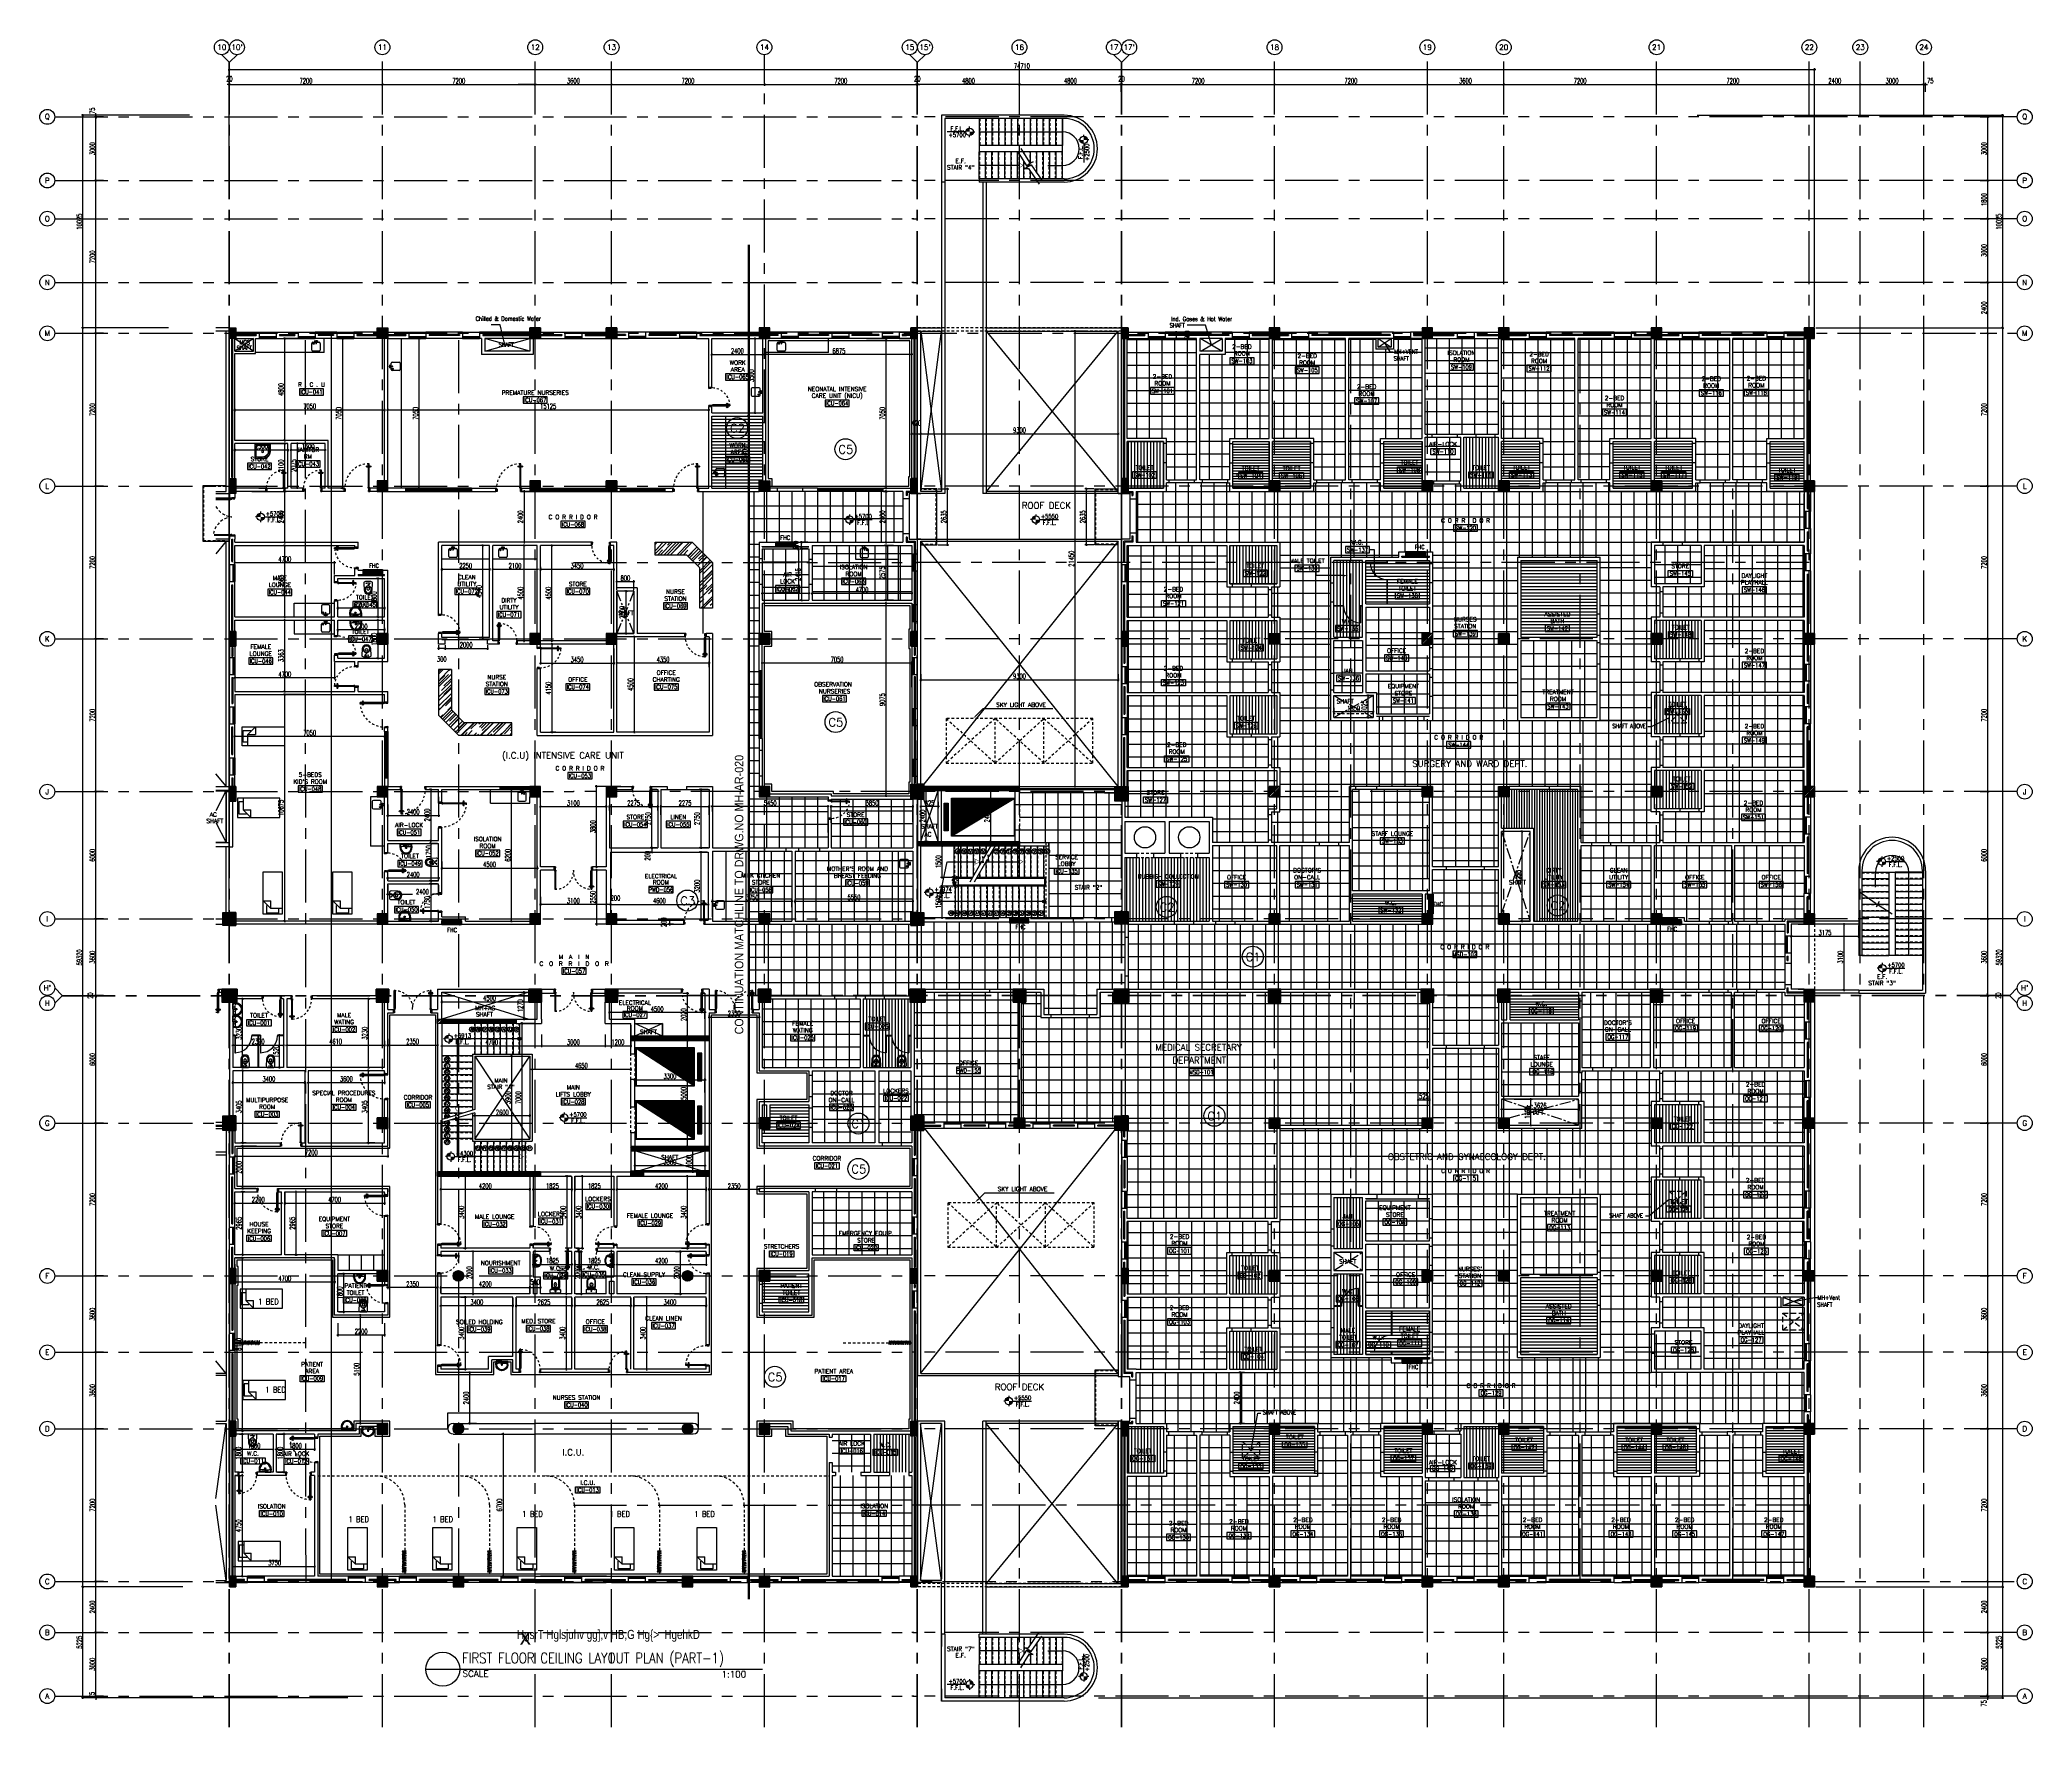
# Model space of a CAD drawing. Extents: x 276011.4 to 276105.3, y 57291.9 to 57371.4.
import ezdxf
from ezdxf.enums import TextEntityAlignment as Align

# ---------------------------------------------------------------- set-up
doc = ezdxf.new("R2010")
doc.units = 0
doc.header["$MEASUREMENT"] = 0
doc.header["$PDMODE"] = 34
for name, pattern in [('CENTER2', [1.125, 0.75, -0.125, 0.125, -0.125]), ('CENTERX2', [4, 2.5, -0.5, 0.5, -0.5]), ('DASHED', [0.75, 0.5, -0.25]), ('HIDDEN', [0.375, 0.25, -0.125]), ('HIDDEN2', [0.1875, 0.125, -0.0625])]:
    doc.linetypes.add(name, pattern=pattern)
doc.layers.get('0').update_dxf_attribs({"color": 4, "linetype": 'CONTINUOUS'})
doc.layers.get('DEFPOINTS').update_dxf_attribs({"linetype": 'CONTINUOUS'})
for name, color, linetype in [('A_COUNTER', 7, 'CONTINUOUS'), ('A_CUBICLE_CURTAINS', 2, 'HIDDEN'), ('ALM', 2, 'CONTINUOUS'), ('AX-CR', 2, 'CONTINUOUS'), ('AX-DIM', 4, 'CONTINUOUS'), ('AX-TXT', 2, 'CONTINUOUS'), ('AXES', 11, 'CENTERX2'), ('CEILING', 4, 'CONTINUOUS'), ('CEILING-MARKER', 6, 'CONTINUOUS'), ('COL', 5, 'CONTINUOUS'), ('COUNTER', 7, 'CONTINUOUS'), ('D_CURTAIN', 11, 'HIDDEN'), ('DIM', 4, 'CONTINUOUS'), ('DOOR', 7, 'CONTINUOUS'), ('EL-LEVS', 1, 'CONTINUOUS'), ('ELE', 7, 'CONTINUOUS'), ('ELEV', 2, 'CONTINUOUS'), ('FHC', 6, 'CONTINUOUS'), ('FIX', 3, 'CONTINUOUS'), ('FUR', 4, 'CONTINUOUS'), ('HAT', 11, 'CONTINUOUS'), ('HIDDEN', 9, 'HIDDEN2'), ('INSUL', 4, 'CONTINUOUS'), ('LEV-PL', 3, 'CONTINUOUS'), ('LIFTS', 3, 'CONTINUOUS'), ('LOCKER', 11, 'CONTINUOUS'), ('NON-MEDICAL', 5, 'CONTINUOUS'), ('PART', 9, 'CONTINUOUS'), ('PROJ-L', 4, 'CONTINUOUS'), ('RM-BOX', 11, 'CONTINUOUS'), ('RM-IND', 11, 'CONTINUOUS'), ('RM-NAME', 11, 'CONTINUOUS'), ('RM-NO', 11, 'CONTINUOUS'), ('ROOF', 7, 'CONTINUOUS'), ('RS20', 9, 'CONTINUOUS'), ('SHAFT', 3, 'CONTINUOUS'), ('SHAFTS', 4, 'CONTINUOUS'), ('STR', 5, 'CONTINUOUS'), ('SUNI-FUR', 11, 'CONTINUOUS'), ('TEXT', 6, 'CONTINUOUS'), ('TITLETEXT', 7, 'CONTINUOUS'), ('TXT', 2, 'CONTINUOUS'), ('TXT1', 2, 'CONTINUOUS'), ('WALL', 2, 'CONTINUOUS'), ('WIN', 3, 'CONTINUOUS')]:
    doc.layers.add(name, color=color, linetype=linetype)
doc.styles.add('ABDEL', font='xarb.shx', dxfattribs={"width": 0.9})
doc.styles.add('BR', font='BR.SHX')
doc.styles.add('ROMANC', font='romanc', dxfattribs={"height": 0.1})
doc.styles.add('ROMANS', font='ROMANS.shx', dxfattribs={"width": 0.6})
doc.styles.add('RS20', font='ROMANS.shx', dxfattribs={"height": 0.2})
doc.styles.add('S', font='ROMANS.SHX')
doc.styles.add('TTXT', font='swisse.ttf', dxfattribs={"width": 0.6})
doc.dimstyles.new('STANDARD_IN', dxfattribs={"dimtxt": 0.24, "dimasz": 0.1, "dimexe": 0.07, "dimexo": 0.05, "dimgap": 0.05, "dimtad": 1, "dimdec": 0, "dimlfac": 1000, "dimzin": 0, "dimtxsty": 'ROMANS', "dimblk": 'ARCHTICK', "dimcen": 0.05, "dimdle": 0.05, "dimclrd": 4, "dimclre": 4, "dimclrt": 2, "dimazin": 3, "dimtfac": 1, "dimtdec": 0, "dimtmove": 0, "dimatfit": 3, "dimtolj": 1, "dimtzin": 0})
pattern_1 = [(135, (276353.31168, 57274.97192), (0.0265165043, 0.0265165043), [])]
pattern_2 = [(45, (275761.879317, 57274.97192), (-0.0265165043, 0.0265165043), [])]
pattern_3 = [(45, (0, 0), (-0.0265165042945, 0.0265165042945), [])]

# ---------------------------------------------------------------- blocks, each defined once
blk = doc.blocks.new('RM1')
at = {"layer": 'RM-BOX'}
blk.add_lwpolyline([(570, -200), (-570, -200), (-570, -500), (570, -500)], close=True, dxfattribs=at)
at = {"layer": 'RM-NAME', "style": 'ROMANS'}
blk.add_attdef('ROOMNAME1', text='', height=200, dxfattribs=at).set_placement((0, 324), align=Align.MIDDLE)
blk = doc.blocks.new('*X15')
at = {"color": 0}
for p, q in [((80579, 149522), (81047, 149990)), ((80579, 149575), (80994, 149990)), ((80579, 149628), (80941, 149990)), ((80579, 149681), (80888, 149990)), ((80579, 149734), (80835, 149990)), ((80579, 149787), (80782, 149990)), ((80579, 149840), (80729, 149990)), ((80579, 149893), (80676, 149990)), ((80579, 149946), (80623, 149990)), ((80600, 149490), (81079, 149969)), ((80653, 149490), (81079, 149916)), ((80706, 149490), (81079, 149863)), ((80759, 149490), (81079, 149810)), ((80812, 149490), (81079, 149757)), ((80865, 149490), (81079, 149704)), ((80918, 149490), (81079, 149651)), ((80971, 149490), (81079, 149598)), ((81024, 149490), (81079, 149545)), ((81077, 149490), (81079, 149492))]:
    blk.add_line(p, q, dxfattribs=at)
blk = doc.blocks.new('*X14')
at = {"color": 0}
for p, q in [((84179, 149516), (84653, 149990)), ((84179, 149569), (84600, 149990)), ((84179, 149622), (84547, 149990)), ((84179, 149675), (84494, 149990)), ((84179, 149728), (84441, 149990)), ((84179, 149781), (84388, 149990)), ((84179, 149834), (84335, 149990)), ((84179, 149887), (84282, 149990)), ((84179, 149940), (84229, 149990)), ((84206, 149490), (84679, 149963)), ((84259, 149490), (84679, 149910)), ((84312, 149490), (84679, 149857)), ((84365, 149490), (84679, 149804)), ((84418, 149490), (84679, 149751)), ((84471, 149490), (84679, 149698)), ((84524, 149490), (84679, 149645)), ((84577, 149490), (84679, 149592)), ((84630, 149490), (84679, 149539))]:
    blk.add_line(p, q, dxfattribs=at)
blk = doc.blocks.new('*X13')
at = {"color": 0}
for p, q in [((80579, 155515), (81054, 155990)), ((80579, 155568), (81001, 155990)), ((80579, 155621), (80948, 155990)), ((80579, 155674), (80895, 155990)), ((80579, 155727), (80842, 155990)), ((80579, 155780), (80789, 155990)), ((80579, 155833), (80736, 155990)), ((80579, 155886), (80683, 155990)), ((80579, 155939), (80630, 155990)), ((80607, 155490), (81079, 155962)), ((80660, 155490), (81079, 155909)), ((80713, 155490), (81079, 155856)), ((80766, 155490), (81079, 155803)), ((80819, 155490), (81079, 155750)), ((80872, 155490), (81079, 155697)), ((80925, 155490), (81079, 155644)), ((80978, 155490), (81079, 155591)), ((81031, 155490), (81079, 155538))]:
    blk.add_line(p, q, dxfattribs=at)
blk = doc.blocks.new('*X12')
at = {"color": 0}
for p, q in [((84179, 155509), (84660, 155990)), ((84179, 155562), (84607, 155990)), ((84179, 155615), (84554, 155990)), ((84179, 155668), (84501, 155990)), ((84179, 155721), (84448, 155990)), ((84179, 155774), (84395, 155990)), ((84179, 155827), (84342, 155990)), ((84179, 155880), (84289, 155990)), ((84179, 155933), (84236, 155990)), ((84179, 155986), (84183, 155990)), ((84213, 155490), (84679, 155956)), ((84266, 155490), (84679, 155903)), ((84319, 155490), (84679, 155850)), ((84372, 155490), (84679, 155796)), ((84426, 155490), (84679, 155743)), ((84479, 155490), (84679, 155690)), ((84532, 155490), (84679, 155637)), ((84585, 155490), (84679, 155584)), ((84638, 155490), (84679, 155531))]:
    blk.add_line(p, q, dxfattribs=at)
blk = doc.blocks.new('*X10')
at = {"color": 0}
for p, q in [((84179, 169934), (84635, 170390)), ((84179, 169987), (84582, 170390)), ((84179, 170040), (84529, 170390)), ((84179, 170093), (84476, 170390)), ((84179, 170146), (84423, 170390)), ((84179, 170199), (84370, 170390)), ((84179, 170252), (84317, 170390)), ((84179, 170305), (84264, 170390)), ((84179, 170358), (84211, 170390)), ((84188, 169890), (84679, 170381)), ((84241, 169890), (84679, 170328)), ((84294, 169890), (84679, 170274)), ((84347, 169890), (84679, 170221)), ((84401, 169890), (84679, 170168)), ((84454, 169890), (84679, 170115)), ((84507, 169890), (84679, 170062)), ((84560, 169890), (84679, 170009)), ((84613, 169890), (84679, 169956)), ((84666, 169890), (84679, 169903))]:
    blk.add_line(p, q, dxfattribs=at)
blk = doc.blocks.new('*X9')
at = {"color": 0}
for p, q in [((80579, 169940), (81029, 170390)), ((80579, 169993), (80976, 170390)), ((80579, 170046), (80923, 170390)), ((80579, 170099), (80870, 170390)), ((80579, 170152), (80817, 170390)), ((80579, 170205), (80764, 170390)), ((80579, 170258), (80711, 170390)), ((80579, 170311), (80658, 170390)), ((80579, 170364), (80605, 170390)), ((80582, 169890), (81079, 170387)), ((80635, 169890), (81079, 170334)), ((80688, 169890), (81079, 170281)), ((80741, 169890), (81079, 170228)), ((80794, 169890), (81079, 170175)), ((80847, 169890), (81079, 170122)), ((80900, 169890), (81079, 170069)), ((80953, 169890), (81079, 170016)), ((81006, 169890), (81079, 169963)), ((81059, 169890), (81079, 169910))]:
    blk.add_line(p, q, dxfattribs=at)
blk = doc.blocks.new('*X8')
at = {"color": 0}
for p, q in [((80579, 177099), (81070, 177590)), ((80579, 177152), (81017, 177590)), ((80579, 177205), (80964, 177590)), ((80579, 177258), (80911, 177590)), ((80579, 177311), (80858, 177590)), ((80579, 177364), (80804, 177590)), ((80579, 177417), (80751, 177590)), ((80579, 177471), (80698, 177590)), ((80579, 177524), (80645, 177590)), ((80579, 177577), (80592, 177590)), ((80623, 177090), (81079, 177546)), ((80676, 177090), (81079, 177493)), ((80729, 177090), (81079, 177440)), ((80782, 177090), (81079, 177387)), ((80835, 177090), (81079, 177334)), ((80888, 177090), (81079, 177281)), ((80941, 177090), (81079, 177228)), ((80994, 177090), (81079, 177175)), ((81047, 177090), (81079, 177122))]:
    blk.add_line(p, q, dxfattribs=at)
blk = doc.blocks.new('*X7')
at = {"color": 0}
for p, q in [((84179, 177093), (84676, 177590)), ((84179, 177146), (84623, 177590)), ((84179, 177199), (84570, 177590)), ((84179, 177252), (84517, 177590)), ((84179, 177305), (84464, 177590)), ((84179, 177358), (84411, 177590)), ((84179, 177411), (84358, 177590)), ((84179, 177464), (84305, 177590)), ((84179, 177517), (84252, 177590)), ((84179, 177570), (84199, 177590)), ((84229, 177090), (84679, 177540)), ((84282, 177090), (84679, 177487)), ((84335, 177090), (84679, 177434)), ((84388, 177090), (84679, 177381)), ((84441, 177090), (84679, 177328)), ((84494, 177090), (84679, 177275)), ((84547, 177090), (84679, 177222)), ((84600, 177090), (84679, 177169)), ((84653, 177090), (84679, 177116))]:
    blk.add_line(p, q, dxfattribs=at)
blk = doc.blocks.new('AXU')
at = {"layer": 'AX-CR'}
blk.add_circle((0, 350), 350, dxfattribs=at)
blk = doc.blocks.new('_ARCHTICK')
at = {"color": 0, "linetype": 'BYBLOCK', "const_width": 0.15}
blk.add_lwpolyline([(-0.5, -0.5), (0.5, 0.5)], dxfattribs=at)
blk = doc.blocks.new('*D319')
at = {"layer": 'AX-DIM', "color": 4, "ltscale": 0.3}
for p, q in [((276034.725, 57369.311), (276038.425, 57369.311)), ((276034.775, 57368.961), (276034.775, 57369.381)), ((276038.375, 57368.961), (276038.375, 57369.381))]:
    blk.add_line(p, q, dxfattribs=at)
at = {"layer": 'DEFPOINTS', "color": 0, "ltscale": 0.3}
for p in [(276034.775, 57368.911), (276038.375, 57369.311), (276038.375, 57368.911)]:
    blk.add_point(p, dxfattribs=at)
at = {"layer": 'AX-DIM', "color": 4, "ltscale": 0.3, "xscale": 0.1, "yscale": 0.1, "zscale": 0.1, "rotation": 180}
blk.add_blockref('_ARCHTICK', (276034.775, 57369.311), dxfattribs=at)
at = {"layer": 'AX-DIM', "color": 4, "ltscale": 0.3, "xscale": 0.1, "yscale": 0.1, "zscale": 0.1}
blk.add_blockref('_ARCHTICK', (276038.375, 57369.311), dxfattribs=at)
at = {"layer": 'AX-DIM', "color": 2, "ltscale": 0.3, "insert": (276036.575, 57369.481), "char_height": 0.24, "attachment_point": 5, "style": 'ROMANS'}
blk.add_mtext('\\A1;3600', dxfattribs=at)
blk = doc.blocks.new('COL50')
at = {"layer": 'COL'}
blk.add_lwpolyline([(-250, 250), (-250, -250), (250, -250), (250, 250)], close=True, dxfattribs=at)
blk = doc.blocks.new('*D318')
at = {"layer": 'AX-DIM', "color": 4, "ltscale": 0.3}
for p, q in [((276038.325, 57369.311), (276045.625, 57369.311)), ((276038.375, 57369.361), (276038.375, 57369.381)), ((276045.575, 57369.361), (276045.575, 57369.381))]:
    blk.add_line(p, q, dxfattribs=at)
at = {"layer": 'DEFPOINTS', "color": 0, "ltscale": 0.3}
for p in [(276038.375, 57369.311), (276045.575, 57369.311), (276045.575, 57369.311)]:
    blk.add_point(p, dxfattribs=at)
at = {"layer": 'AX-DIM', "color": 4, "ltscale": 0.3, "xscale": 0.1, "yscale": 0.1, "zscale": 0.1, "rotation": 180}
blk.add_blockref('_ARCHTICK', (276038.375, 57369.311), dxfattribs=at)
at = {"layer": 'AX-DIM', "color": 4, "ltscale": 0.3, "xscale": 0.1, "yscale": 0.1, "zscale": 0.1}
blk.add_blockref('_ARCHTICK', (276045.575, 57369.311), dxfattribs=at)
at = {"layer": 'AX-DIM', "color": 2, "ltscale": 0.3, "insert": (276041.975, 57369.481), "char_height": 0.24, "attachment_point": 5, "style": 'ROMANS'}
blk.add_mtext('\\A1;7200', dxfattribs=at)
blk = doc.blocks.new('*D317')
at = {"layer": 'AX-DIM', "color": 4, "ltscale": 0.3}
for p, q in [((276045.525, 57369.311), (276052.825, 57369.311)), ((276045.575, 57369.337), (276045.575, 57369.241)), ((276052.775, 57369.337), (276052.775, 57369.241))]:
    blk.add_line(p, q, dxfattribs=at)
at = {"layer": 'DEFPOINTS', "color": 0, "ltscale": 0.3}
for p in [(276045.575, 57369.387), (276052.775, 57369.387), (276052.775, 57369.311)]:
    blk.add_point(p, dxfattribs=at)
at = {"layer": 'AX-DIM', "color": 4, "ltscale": 0.3, "xscale": 0.1, "yscale": 0.1, "zscale": 0.1, "rotation": 180}
blk.add_blockref('_ARCHTICK', (276045.575, 57369.311), dxfattribs=at)
at = {"layer": 'AX-DIM', "color": 4, "ltscale": 0.3, "xscale": 0.1, "yscale": 0.1, "zscale": 0.1}
blk.add_blockref('_ARCHTICK', (276052.775, 57369.311), dxfattribs=at)
at = {"layer": 'AX-DIM', "color": 2, "ltscale": 0.3, "insert": (276049.175, 57369.481), "char_height": 0.24, "attachment_point": 5, "style": 'ROMANS'}
blk.add_mtext('\\A1;7200', dxfattribs=at)
blk = doc.blocks.new('*X16')
at = {"color": 0}
for p, q in [((73379, 118298), (73831, 118750)), ((73379, 118351), (73778, 118750)), ((73379, 118404), (73725, 118750)), ((73379, 118457), (73672, 118750)), ((73379, 118510), (73619, 118750)), ((73379, 118563), (73566, 118750)), ((73379, 118616), (73513, 118750)), ((73379, 118669), (73460, 118750)), ((73379, 118722), (73407, 118750)), ((73384, 118250), (73879, 118745)), ((73437, 118250), (73879, 118692)), ((73490, 118250), (73879, 118639)), ((73543, 118250), (73879, 118586)), ((73596, 118250), (73879, 118533)), ((73649, 118250), (73879, 118480)), ((73702, 118250), (73879, 118427)), ((73755, 118250), (73879, 118374)), ((73808, 118250), (73879, 118321)), ((73861, 118250), (73879, 118268))]:
    blk.add_line(p, q, dxfattribs=at)
blk = doc.blocks.new('*X17')
at = {"color": 0}
for p, q in [((84179, 118279), (84650, 118750)), ((84179, 118332), (84596, 118750)), ((84179, 118386), (84543, 118750)), ((84179, 118439), (84490, 118750)), ((84179, 118492), (84437, 118750)), ((84179, 118545), (84384, 118750)), ((84179, 118598), (84331, 118750)), ((84179, 118651), (84278, 118750)), ((84179, 118704), (84225, 118750)), ((84203, 118250), (84679, 118726)), ((84256, 118250), (84679, 118673)), ((84309, 118250), (84679, 118620)), ((84362, 118250), (84679, 118567)), ((84415, 118250), (84679, 118514)), ((84468, 118250), (84679, 118461)), ((84521, 118250), (84679, 118408)), ((84574, 118250), (84679, 118355)), ((84627, 118250), (84679, 118302))]:
    blk.add_line(p, q, dxfattribs=at)
blk = doc.blocks.new('*X18')
at = {"color": 0}
for p, q in [((84179, 132651), (84678, 133150)), ((84179, 132704), (84625, 133150)), ((84179, 132757), (84571, 133150)), ((84179, 132810), (84518, 133150)), ((84179, 132864), (84465, 133150)), ((84179, 132917), (84412, 133150)), ((84179, 132970), (84359, 133150)), ((84179, 133023), (84306, 133150)), ((84179, 133076), (84253, 133150)), ((84179, 133129), (84200, 133150)), ((84231, 132650), (84679, 133098)), ((84284, 132650), (84679, 133045)), ((84337, 132650), (84679, 132992)), ((84390, 132650), (84679, 132939)), ((84443, 132650), (84679, 132886)), ((84496, 132650), (84679, 132833)), ((84549, 132650), (84679, 132780)), ((84602, 132650), (84679, 132727)), ((84655, 132650), (84679, 132674))]:
    blk.add_line(p, q, dxfattribs=at)
blk = doc.blocks.new('*X11')
at = {"color": 0}
for p, q in [((84179, 162721), (84648, 163190)), ((84179, 162774), (84595, 163190)), ((84179, 162827), (84542, 163190)), ((84179, 162880), (84489, 163190)), ((84179, 162933), (84436, 163190)), ((84179, 162986), (84383, 163190)), ((84179, 163039), (84330, 163190)), ((84179, 163092), (84277, 163190)), ((84179, 163145), (84224, 163190)), ((84201, 162690), (84679, 163168)), ((84254, 162690), (84679, 163115)), ((84307, 162690), (84679, 163062)), ((84360, 162690), (84679, 163009)), ((84413, 162690), (84679, 162956)), ((84466, 162690), (84679, 162903)), ((84519, 162690), (84679, 162850)), ((84572, 162690), (84679, 162797)), ((84625, 162690), (84679, 162744))]:
    blk.add_line(p, q, dxfattribs=at)
blk = doc.blocks.new('*X23')
at = {"color": 0}
for p, q in [((503899, 131750), (506612, 131750)), ((503977, 131700), (506612, 131700)), ((504055, 131650), (506612, 131650)), ((504132, 131600), (506612, 131600)), ((504210, 131550), (506612, 131550)), ((504288, 131500), (506612, 131500)), ((504366, 131450), (506612, 131450)), ((504444, 131400), (506612, 131400)), ((504522, 131350), (506612, 131350)), ((504600, 131300), (506612, 131300)), ((504677, 131250), (506612, 131250)), ((504755, 131200), (506612, 131200)), ((504833, 131150), (506612, 131150)), ((504911, 131100), (506612, 131100)), ((504989, 131050), (506612, 131050)), ((505067, 131000), (506612, 131000)), ((505145, 130950), (506612, 130950)), ((505222, 130900), (506612, 130900)), ((505300, 130850), (506612, 130850)), ((505378, 130800), (506612, 130800)), ((505456, 130750), (506612, 130750)), ((505534, 130700), (506612, 130700)), ((505612, 130650), (506612, 130650)), ((505690, 130600), (506612, 130600)), ((505767, 130550), (506612, 130550)), ((505845, 130500), (506612, 130500)), ((505923, 130450), (506612, 130450)), ((506001, 130400), (506612, 130400)), ((506079, 130350), (506612, 130350)), ((506157, 130300), (506612, 130300)), ((506235, 130250), (506612, 130250)), ((506312, 130200), (506612, 130200)), ((506390, 130150), (506612, 130150)), ((506468, 130100), (506612, 130100)), ((506546, 130050), (506612, 130050))]:
    blk.add_line(p, q, dxfattribs=at)
blk = doc.blocks.new('*X22')
at = {"color": 0}
for p, q in [((140176, 227700), (140376, 227700)), ((140176, 227650), (140376, 227650)), ((140176, 227600), (140376, 227600)), ((140176, 227550), (140376, 227550)), ((140176, 227500), (140376, 227500)), ((140176, 227450), (140376, 227450)), ((140176, 227400), (140376, 227400)), ((140176, 227350), (140376, 227350)), ((140176, 227300), (140376, 227300)), ((140176, 227250), (140376, 227250)), ((140176, 227200), (140376, 227200)), ((140176, 227150), (140376, 227150)), ((140176, 227100), (140376, 227100)), ((140176, 227050), (140376, 227050)), ((140176, 227000), (140376, 227000)), ((140176, 226950), (140376, 226950)), ((140176, 226900), (140376, 226900)), ((140176, 226850), (140376, 226850)), ((140176, 226800), (140376, 226800)), ((140176, 226750), (140376, 226750)), ((140176, 226700), (140376, 226700)), ((140176, 226650), (140376, 226650)), ((140176, 226600), (140376, 226600)), ((140176, 226550), (140376, 226550)), ((140176, 226500), (140376, 226500)), ((140176, 226450), (140376, 226450))]:
    blk.add_line(p, q, dxfattribs=at)
blk = doc.blocks.new('*X25')
at = {"color": 0}
for p, q in [((197839, 138813), (198025, 139000)), ((197839, 138866), (197972, 139000)), ((197839, 138919), (197919, 139000)), ((197839, 138972), (197866, 139000)), ((197879, 138800), (198079, 139000)), ((197932, 138800), (198132, 139000)), ((197985, 138800), (198185, 139000)), ((198038, 138800), (198238, 139000)), ((198091, 138800), (198291, 139000)), ((198144, 138800), (198344, 139000)), ((198197, 138800), (198397, 139000)), ((198250, 138800), (198450, 139000)), ((198303, 138800), (198503, 139000)), ((198356, 138800), (198556, 139000)), ((198409, 138800), (198609, 139000)), ((198462, 138800), (198662, 139000)), ((198515, 138800), (198715, 139000)), ((198568, 138800), (198768, 139000)), ((198621, 138800), (198821, 139000)), ((198674, 138800), (198874, 139000)), ((198727, 138800), (198927, 139000)), ((198780, 138800), (198980, 139000)), ((198833, 138800), (199033, 139000)), ((198886, 138800), (199086, 139000)), ((198939, 138800), (199139, 139000)), ((198992, 138800), (199192, 139000)), ((199045, 138800), (199245, 139000)), ((199098, 138800), (199298, 139000)), ((199151, 138800), (199351, 139000)), ((199204, 138800), (199404, 139000)), ((199257, 138800), (199457, 139000)), ((199310, 138800), (199510, 139000)), ((199363, 138800), (199563, 139000)), ((199416, 138800), (199616, 139000)), ((199469, 138800), (199669, 139000)), ((199523, 138800), (199723, 139000)), ((199576, 138800), (199776, 139000)), ((199629, 138800), (199829, 139000)), ((199682, 138800), (199882, 139000)), ((199735, 138800), (199935, 139000)), ((199788, 138800), (199988, 139000)), ((199841, 138800), (200041, 139000)), ((199894, 138800), (200094, 139000)), ((199947, 138800), (200147, 139000)), ((200000, 138800), (200200, 139000)), ((200053, 138800), (200253, 139000)), ((200106, 138800), (200306, 139000)), ((200159, 138800), (200359, 139000)), ((200212, 138800), (200412, 139000)), ((200265, 138800), (200465, 139000)), ((200318, 138800), (200518, 139000)), ((200371, 138800), (200571, 139000)), ((200424, 138800), (200624, 139000)), ((200477, 138800), (200677, 139000)), ((200530, 138800), (200730, 139000)), ((200583, 138800), (200783, 139000)), ((200636, 138800), (200836, 139000)), ((200689, 138800), (200889, 139000)), ((200742, 138800), (200942, 139000)), ((200795, 138800), (200995, 139000)), ((200848, 138800), (201048, 139000)), ((200901, 138800), (201101, 139000)), ((200954, 138800), (201154, 139000)), ((201007, 138800), (201207, 139000)), ((201060, 138800), (201260, 139000)), ((201114, 138800), (201314, 139000)), ((201167, 138800), (201367, 139000)), ((201220, 138800), (201420, 139000)), ((201273, 138800), (201473, 139000)), ((201326, 138800), (201526, 139000)), ((201379, 138800), (201539, 138960)), ((201432, 138800), (201539, 138907)), ((201485, 138800), (201539, 138854))]:
    blk.add_line(p, q, dxfattribs=at)
blk = doc.blocks.new('*X24')
at = {"color": 0}
for p, q in [((197839, 143639), (197999, 143800)), ((197839, 143692), (197946, 143800)), ((197839, 143745), (197893, 143800)), ((197853, 143600), (198053, 143800)), ((197906, 143600), (198106, 143800)), ((197959, 143600), (198159, 143800)), ((198012, 143600), (198212, 143800)), ((198065, 143600), (198265, 143800)), ((198118, 143600), (198318, 143800)), ((198171, 143600), (198371, 143800)), ((198224, 143600), (198424, 143800)), ((198277, 143600), (198477, 143800)), ((198330, 143600), (198530, 143800)), ((198383, 143600), (198583, 143800)), ((198436, 143600), (198636, 143800)), ((198489, 143600), (198689, 143800)), ((198542, 143600), (198742, 143800)), ((198595, 143600), (198795, 143800)), ((198648, 143600), (198848, 143800)), ((198701, 143600), (198901, 143800)), ((198754, 143600), (198954, 143800)), ((198807, 143600), (199007, 143800)), ((198860, 143600), (199060, 143800)), ((198913, 143600), (199113, 143800)), ((198966, 143600), (199166, 143800)), ((199019, 143600), (199219, 143800)), ((199072, 143600), (199272, 143800)), ((199125, 143600), (199325, 143800)), ((199178, 143600), (199378, 143800)), ((199231, 143600), (199431, 143800)), ((199284, 143600), (199484, 143800)), ((199337, 143600), (199537, 143800)), ((199390, 143600), (199590, 143800)), ((199443, 143600), (199643, 143800)), ((199497, 143600), (199697, 143800)), ((199550, 143600), (199750, 143800)), ((199603, 143600), (199803, 143800)), ((199656, 143600), (199856, 143800)), ((199709, 143600), (199909, 143800)), ((199762, 143600), (199962, 143800)), ((199815, 143600), (200015, 143800)), ((199868, 143600), (200068, 143800)), ((199921, 143600), (200121, 143800)), ((199974, 143600), (200174, 143800)), ((200027, 143600), (200227, 143800)), ((200080, 143600), (200280, 143800)), ((200133, 143600), (200333, 143800)), ((200186, 143600), (200386, 143800)), ((200239, 143600), (200439, 143800)), ((200292, 143600), (200492, 143800)), ((200345, 143600), (200545, 143800)), ((200398, 143600), (200598, 143800)), ((200451, 143600), (200651, 143800)), ((200504, 143600), (200704, 143800)), ((200557, 143600), (200757, 143800)), ((200610, 143600), (200810, 143800)), ((200663, 143600), (200863, 143800)), ((200716, 143600), (200916, 143800)), ((200769, 143600), (200969, 143800)), ((200822, 143600), (201022, 143800)), ((200875, 143600), (201075, 143800)), ((200928, 143600), (201128, 143800)), ((200981, 143600), (201181, 143800)), ((201034, 143600), (201234, 143800)), ((201088, 143600), (201288, 143800)), ((201141, 143600), (201341, 143800)), ((201194, 143600), (201394, 143800)), ((201247, 143600), (201447, 143800)), ((201300, 143600), (201500, 143800)), ((201353, 143600), (201539, 143786)), ((201406, 143600), (201539, 143733)), ((201459, 143600), (201539, 143680)), ((201512, 143600), (201539, 143627))]:
    blk.add_line(p, q, dxfattribs=at)
blk = doc.blocks.new('AXR')
at = {"layer": 'AX-CR'}
blk.add_circle((350, 0), 350, dxfattribs=at)
blk = doc.blocks.new('*D95')
at = {"layer": 'AX-DIM', "color": 4, "ltscale": 0.3}
for p, q in [((276020.305, 57370.011), (276095.115, 57370.011)), ((276020.355, 57365.405), (276020.355, 57370.081)), ((276095.065, 57357.883), (276095.065, 57370.081))]:
    blk.add_line(p, q, dxfattribs=at)
at = {"layer": 'DEFPOINTS', "color": 0, "ltscale": 0.3}
for p in [(276095.065, 57370.011), (276020.355, 57365.355), (276095.065, 57357.833)]:
    blk.add_point(p, dxfattribs=at)
at = {"layer": 'AX-DIM', "color": 4, "ltscale": 0.3, "xscale": 0.1, "yscale": 0.1, "zscale": 0.1, "rotation": 180}
blk.add_blockref('_ARCHTICK', (276020.355, 57370.011), dxfattribs=at)
at = {"layer": 'AX-DIM', "color": 4, "ltscale": 0.3, "xscale": 0.1, "yscale": 0.1, "zscale": 0.1}
blk.add_blockref('_ARCHTICK', (276095.065, 57370.011), dxfattribs=at)
at = {"layer": 'AX-DIM', "color": 2, "ltscale": 0.3, "insert": (276057.71, 57370.181), "char_height": 0.24, "attachment_point": 5, "style": 'ROMANS'}
blk.add_mtext('\\A1;74710', dxfattribs=at)
blk = doc.blocks.new('*D316')
at = {"layer": 'AX-DIM', "color": 4, "ltscale": 0.3}
for p, q in [((276102.865, 57362.983), (276103.285, 57362.983)), ((276103.215, 57363.033), (276103.215, 57359.933)), ((276102.865, 57359.983), (276103.285, 57359.983))]:
    blk.add_line(p, q, dxfattribs=at)
at = {"layer": 'DEFPOINTS', "color": 0, "ltscale": 0.3}
for p in [(276102.815, 57362.983), (276102.815, 57359.983), (276103.215, 57359.983)]:
    blk.add_point(p, dxfattribs=at)
at = {"layer": 'AX-DIM', "color": 4, "ltscale": 0.3, "xscale": 0.1, "yscale": 0.1, "zscale": 0.1}
for p, rotation in [((276103.215, 57362.983), 90), ((276103.215, 57359.983), 270)]:
    blk.add_blockref('_ARCHTICK', p, dxfattribs=dict(at, rotation=rotation))
at = {"layer": 'AX-DIM', "color": 2, "ltscale": 0.3, "insert": (276103.045, 57361.483), "char_height": 0.24, "attachment_point": 5, "rotation": 90, "style": 'ROMANS'}
blk.add_mtext('\\A1;3000', dxfattribs=at)
blk = doc.blocks.new('*D315')
at = {"layer": 'AX-DIM', "color": 4, "ltscale": 0.3}
for p, q in [((276089.533, 57367.858), (276103.985, 57367.858)), ((276103.915, 57367.908), (276103.915, 57357.783)), ((276103.265, 57357.833), (276103.985, 57357.833))]:
    blk.add_line(p, q, dxfattribs=at)
at = {"layer": 'DEFPOINTS', "color": 0, "ltscale": 0.3}
for p in [(276089.483, 57367.858), (276103.215, 57357.833), (276103.915, 57357.833)]:
    blk.add_point(p, dxfattribs=at)
at = {"layer": 'AX-DIM', "color": 4, "ltscale": 0.3, "xscale": 0.1, "yscale": 0.1, "zscale": 0.1}
for p, rotation in [((276103.915, 57367.858), 90), ((276103.915, 57357.833), 270)]:
    blk.add_blockref('_ARCHTICK', p, dxfattribs=dict(at, rotation=rotation))
at = {"layer": 'AX-DIM', "color": 2, "ltscale": 0.3, "insert": (276103.745, 57362.845), "char_height": 0.24, "attachment_point": 5, "rotation": 90, "style": 'ROMANS'}
blk.add_mtext('\\A1;10025', dxfattribs=at)
blk = doc.blocks.new('*D314')
at = {"layer": 'AX-DIM', "color": 4, "ltscale": 0.3}
for p, q in [((276103.265, 57298.513), (276103.985, 57298.513)), ((276103.915, 57298.563), (276103.915, 57293.238)), ((276061.32, 57293.288), (276103.985, 57293.288))]:
    blk.add_line(p, q, dxfattribs=at)
at = {"layer": 'DEFPOINTS', "color": 0, "ltscale": 0.3}
for p in [(276103.215, 57298.513), (276061.27, 57293.288), (276103.915, 57293.288)]:
    blk.add_point(p, dxfattribs=at)
at = {"layer": 'AX-DIM', "color": 4, "ltscale": 0.3, "xscale": 0.1, "yscale": 0.1, "zscale": 0.1}
for p, rotation in [((276103.915, 57298.513), 90), ((276103.915, 57293.288), 270)]:
    blk.add_blockref('_ARCHTICK', p, dxfattribs=dict(at, rotation=rotation))
at = {"layer": 'AX-DIM', "color": 2, "ltscale": 0.3, "insert": (276103.745, 57295.9), "char_height": 0.24, "attachment_point": 5, "rotation": 90, "style": 'ROMANS'}
blk.add_mtext('\\A1;5225', dxfattribs=at)
blk = doc.blocks.new('LEV1')
at = {"layer": 'LEV-PL'}
for p, q in [((-175, 0), (-245, 0)), ((0, 245), (0, 175)), ((175, 0), (1061, 0)), ((0, -175), (0, -245))]:
    blk.add_line(p, q, dxfattribs=at)
at = {"layer": 'LEV-PL', "const_width": 175}
for points in [[(-88, 0, -0.414214), (0, 88, -1)], [(88, 0, -0.414214), (0, -88, -1)]]:
    blk.add_lwpolyline(points, format="xyb", dxfattribs=at)
at = {"layer": 'LEV-PL'}
blk.add_circle((0, 0), 175, dxfattribs=at)
at = {"layer": 'LEV-PL', "color": 4, "style": 'S', "width": 0.85}
for tag, p in [('+0000', (646, 50)), ('F.F.L.', (646, -250))]:
    blk.add_attdef(tag, text='', height=200, dxfattribs=at).set_placement(p, align=Align.CENTER)
blk = doc.blocks.new('*X36')
at = {"color": 0}
for p, q in [((227929, 132681), (228397, 133150)), ((227929, 132734), (228344, 133150)), ((227929, 132787), (228291, 133150)), ((227929, 132840), (228238, 133150)), ((227929, 132893), (228185, 133150)), ((227929, 132946), (228132, 133150)), ((227929, 132999), (228079, 133150)), ((227929, 133053), (228026, 133150)), ((227929, 133106), (227973, 133150)), ((227950, 132650), (228429, 133128)), ((228003, 132650), (228429, 133075)), ((228056, 132650), (228429, 133022)), ((228109, 132650), (228429, 132969)), ((228162, 132650), (228429, 132916)), ((228215, 132650), (228429, 132863)), ((228268, 132650), (228429, 132810)), ((228321, 132650), (228429, 132757)), ((228374, 132650), (228429, 132704))]:
    blk.add_line(p, q, dxfattribs=at)
blk = doc.blocks.new('*X54')
at = {"color": 0}
for p, q in [((215909, 139859), (216399, 140350)), ((215909, 139912), (216346, 140350)), ((215909, 139965), (216293, 140350)), ((215909, 140018), (216240, 140350)), ((215909, 140071), (216187, 140350)), ((215909, 140124), (216134, 140350)), ((215909, 140177), (216081, 140350)), ((215909, 140230), (216028, 140350)), ((215909, 140283), (215975, 140350)), ((215909, 140337), (215922, 140350)), ((215952, 139850), (216409, 140306)), ((216005, 139850), (216409, 140253)), ((216058, 139850), (216409, 140200)), ((216111, 139850), (216409, 140147)), ((216164, 139850), (216409, 140094)), ((216217, 139850), (216409, 140041)), ((216270, 139850), (216409, 139988)), ((216323, 139850), (216409, 139935)), ((216376, 139850), (216409, 139882))]:
    blk.add_line(p, q, dxfattribs=at)
blk = doc.blocks.new('*X32')
at = {"color": 0}
for p, q in [((227929, 139894), (228385, 140350)), ((227929, 139947), (228331, 140350)), ((227929, 140000), (228278, 140350)), ((227929, 140053), (228225, 140350)), ((227929, 140106), (228172, 140350)), ((227929, 140159), (228119, 140350)), ((227929, 140212), (228066, 140350)), ((227929, 140265), (228013, 140350)), ((227929, 140318), (227960, 140350)), ((227938, 139850), (228429, 140341)), ((227991, 139850), (228429, 140288)), ((228044, 139850), (228429, 140235)), ((228097, 139850), (228429, 140182)), ((228150, 139850), (228429, 140129)), ((228203, 139850), (228429, 140076)), ((228256, 139850), (228429, 140023)), ((228309, 139850), (228429, 139969)), ((228362, 139850), (228429, 139916)), ((228415, 139850), (228429, 139863))]:
    blk.add_line(p, q, dxfattribs=at)
blk = doc.blocks.new('*X33')
at = {"color": 0}
for p, q in [((227926, 149490), (228426, 149990)), ((227929, 149546), (228373, 149990)), ((227929, 149599), (228319, 149990)), ((227929, 149652), (228266, 149990)), ((227929, 149705), (228213, 149990)), ((227929, 149758), (228160, 149990)), ((227929, 149811), (228107, 149990)), ((227929, 149864), (228054, 149990)), ((227929, 149917), (228001, 149990)), ((227929, 149970), (227948, 149990)), ((227979, 149490), (228429, 149940)), ((228032, 149490), (228429, 149887)), ((228085, 149490), (228429, 149834)), ((228138, 149490), (228429, 149781)), ((228191, 149490), (228429, 149728)), ((228244, 149490), (228429, 149675)), ((228297, 149490), (228429, 149622)), ((228350, 149490), (228429, 149568)), ((228403, 149490), (228429, 149515))]:
    blk.add_line(p, q, dxfattribs=at)
blk = doc.blocks.new('*X37')
at = {"color": 0}
for p, q in [((235129, 132669), (235610, 133150)), ((235129, 132722), (235556, 133150)), ((235129, 132775), (235503, 133150)), ((235129, 132828), (235450, 133150)), ((235129, 132881), (235397, 133150)), ((235129, 132934), (235344, 133150)), ((235129, 132987), (235291, 133150)), ((235129, 133040), (235238, 133150)), ((235129, 133093), (235185, 133150)), ((235163, 132650), (235629, 133116)), ((235216, 132650), (235629, 133063)), ((235269, 132650), (235629, 133010)), ((235322, 132650), (235629, 132957)), ((235375, 132650), (235629, 132904)), ((235428, 132650), (235629, 132851)), ((235481, 132650), (235629, 132798)), ((235534, 132650), (235629, 132745)), ((235587, 132650), (235629, 132691))]:
    blk.add_line(p, q, dxfattribs=at)
blk = doc.blocks.new('*X38')
at = {"color": 0}
for p, q in [((238729, 132663), (239216, 133150)), ((238729, 132716), (239163, 133150)), ((238729, 132769), (239110, 133150)), ((238729, 132822), (239057, 133150)), ((238729, 132875), (239004, 133150)), ((238729, 132928), (238951, 133150)), ((238729, 132981), (238898, 133150)), ((238729, 133034), (238845, 133150)), ((238729, 133087), (238791, 133150)), ((238729, 133140), (238738, 133150)), ((238769, 132650), (239229, 133110)), ((238822, 132650), (239229, 133056)), ((238875, 132650), (239229, 133003)), ((238928, 132650), (239229, 132950)), ((238981, 132650), (239229, 132897)), ((239034, 132650), (239229, 132844)), ((239087, 132650), (239229, 132791)), ((239140, 132650), (239229, 132738)), ((239193, 132650), (239229, 132685))]:
    blk.add_line(p, q, dxfattribs=at)
blk = doc.blocks.new('*X31')
at = {"color": 0}
for p, q in [((235129, 139881), (235597, 140350)), ((235129, 139934), (235544, 140350)), ((235129, 139987), (235491, 140350)), ((235129, 140040), (235438, 140350)), ((235129, 140093), (235385, 140350)), ((235129, 140146), (235332, 140350)), ((235129, 140199), (235279, 140350)), ((235129, 140253), (235226, 140350)), ((235129, 140306), (235173, 140350)), ((235150, 139850), (235629, 140328)), ((235203, 139850), (235629, 140275)), ((235256, 139850), (235629, 140222)), ((235309, 139850), (235629, 140169)), ((235362, 139850), (235629, 140116)), ((235415, 139850), (235629, 140063)), ((235468, 139850), (235629, 140010)), ((235521, 139850), (235629, 139957)), ((235574, 139850), (235629, 139904))]:
    blk.add_line(p, q, dxfattribs=at)
blk = doc.blocks.new('*X30')
at = {"color": 0}
for p, q in [((235129, 149533), (235585, 149990)), ((235129, 149586), (235532, 149990)), ((235129, 149639), (235479, 149990)), ((235129, 149692), (235426, 149990)), ((235129, 149745), (235373, 149990)), ((235129, 149798), (235320, 149990)), ((235129, 149851), (235267, 149990)), ((235129, 149905), (235214, 149990)), ((235129, 149958), (235161, 149990)), ((235138, 149490), (235629, 149980)), ((235191, 149490), (235629, 149927)), ((235244, 149490), (235629, 149874)), ((235297, 149490), (235629, 149821)), ((235350, 149490), (235629, 149768)), ((235403, 149490), (235629, 149715)), ((235456, 149490), (235629, 149662)), ((235509, 149490), (235629, 149609)), ((235562, 149490), (235629, 149556)), ((235615, 149490), (235629, 149503))]:
    blk.add_line(p, q, dxfattribs=at)
blk = doc.blocks.new('*X35')
at = {"color": 0}
for p, q in [((238729, 139875), (239203, 140350)), ((238729, 139928), (239150, 140350)), ((238729, 139981), (239097, 140350)), ((238729, 140034), (239044, 140350)), ((238729, 140087), (238991, 140350)), ((238729, 140140), (238938, 140350)), ((238729, 140193), (238885, 140350)), ((238729, 140246), (238832, 140350)), ((238729, 140299), (238779, 140350)), ((238756, 139850), (239229, 140322)), ((238809, 139850), (239229, 140269)), ((238862, 139850), (239229, 140216)), ((238915, 139850), (239229, 140163)), ((238968, 139850), (239229, 140110)), ((239021, 139850), (239229, 140057)), ((239074, 139850), (239229, 140004)), ((239128, 139850), (239229, 139951)), ((239181, 139850), (239229, 139898))]:
    blk.add_line(p, q, dxfattribs=at)
blk = doc.blocks.new('*X29')
at = {"color": 0}
for p, q in [((238729, 149527), (239191, 149990)), ((238729, 149580), (239138, 149990)), ((238729, 149633), (239085, 149990)), ((238729, 149686), (239032, 149990)), ((238729, 149739), (238979, 149990)), ((238729, 149792), (238926, 149990)), ((238729, 149845), (238873, 149990)), ((238729, 149898), (238820, 149990)), ((238729, 149951), (238767, 149990)), ((238744, 149490), (239229, 149974)), ((238797, 149490), (239229, 149921)), ((238850, 149490), (239229, 149868)), ((238903, 149490), (239229, 149815)), ((238956, 149490), (239229, 149762)), ((239009, 149490), (239229, 149709)), ((239062, 149490), (239229, 149656)), ((239116, 149490), (239229, 149603)), ((239169, 149490), (239229, 149550)), ((239222, 149490), (239229, 149497))]:
    blk.add_line(p, q, dxfattribs=at)
blk = doc.blocks.new('*X34')
at = {"color": 0}
for p, q in [((227929, 155538), (228380, 155990)), ((227929, 155592), (228327, 155990)), ((227929, 155645), (228274, 155990)), ((227929, 155698), (228221, 155990)), ((227929, 155751), (228168, 155990)), ((227929, 155804), (228115, 155990)), ((227929, 155857), (228062, 155990)), ((227929, 155910), (228009, 155990)), ((227929, 155963), (227956, 155990)), ((227986, 155490), (228429, 155932)), ((228039, 155490), (228429, 155879)), ((228092, 155490), (228429, 155826)), ((228145, 155490), (228429, 155773)), ((228198, 155490), (228429, 155720)), ((228251, 155490), (228429, 155667)), ((228304, 155490), (228429, 155614)), ((228357, 155490), (228429, 155561)), ((228410, 155490), (228429, 155508))]:
    blk.add_line(p, q, dxfattribs=at)
blk = doc.blocks.new('*X49')
at = {"color": 0}
for p, q in [((227929, 162698), (228420, 163190)), ((227929, 162751), (228367, 163190)), ((227929, 162804), (228314, 163190)), ((227929, 162857), (228261, 163190)), ((227929, 162910), (228208, 163190)), ((227929, 162963), (228155, 163190)), ((227929, 163016), (228102, 163190)), ((227929, 163069), (228049, 163190)), ((227929, 163122), (227996, 163190)), ((227929, 163175), (227943, 163190)), ((227973, 162690), (228429, 163145)), ((228026, 162690), (228429, 163092)), ((228079, 162690), (228429, 163039)), ((228132, 162690), (228429, 162986)), ((228185, 162690), (228429, 162933)), ((228239, 162690), (228429, 162880)), ((228292, 162690), (228429, 162827)), ((228345, 162690), (228429, 162774)), ((228398, 162690), (228429, 162721))]:
    blk.add_line(p, q, dxfattribs=at)
blk = doc.blocks.new('*X44')
at = {"color": 0}
for p, q in [((227929, 169910), (228408, 170390)), ((227929, 169963), (228355, 170390)), ((227929, 170017), (228302, 170390)), ((227929, 170070), (228249, 170390)), ((227929, 170123), (228196, 170390)), ((227929, 170176), (228143, 170390)), ((227929, 170229), (228090, 170390)), ((227929, 170282), (228037, 170390)), ((227929, 170335), (227984, 170390)), ((227961, 169890), (228429, 170357)), ((228014, 169890), (228429, 170304)), ((228067, 169890), (228429, 170251)), ((228120, 169890), (228429, 170198)), ((228173, 169890), (228429, 170145)), ((228226, 169890), (228429, 170092)), ((228279, 169890), (228429, 170039)), ((228332, 169890), (228429, 169986)), ((228385, 169890), (228429, 169933))]:
    blk.add_line(p, q, dxfattribs=at)
blk = doc.blocks.new('*X43')
at = {"color": 0}
for p, q in [((227929, 177123), (228395, 177590)), ((227929, 177176), (228342, 177590)), ((227929, 177229), (228289, 177590)), ((227929, 177282), (228236, 177590)), ((227929, 177335), (228183, 177590)), ((227929, 177388), (228130, 177590)), ((227929, 177441), (228077, 177590)), ((227929, 177494), (228024, 177590)), ((227929, 177547), (227971, 177590)), ((227948, 177090), (228429, 177570)), ((228001, 177090), (228429, 177517)), ((228054, 177090), (228429, 177464)), ((228107, 177090), (228429, 177411)), ((228161, 177090), (228429, 177358)), ((228214, 177090), (228429, 177305)), ((228267, 177090), (228429, 177252)), ((228320, 177090), (228429, 177199)), ((228373, 177090), (228429, 177146))]:
    blk.add_line(p, q, dxfattribs=at)
blk = doc.blocks.new('*X27')
at = {"color": 0}
for p, q in [((235129, 155526), (235592, 155990)), ((235129, 155579), (235539, 155990)), ((235129, 155632), (235486, 155990)), ((235129, 155685), (235433, 155990)), ((235129, 155738), (235380, 155990)), ((235129, 155791), (235327, 155990)), ((235129, 155844), (235274, 155990)), ((235129, 155897), (235221, 155990)), ((235129, 155950), (235168, 155990)), ((235145, 155490), (235629, 155973)), ((235198, 155490), (235629, 155920)), ((235251, 155490), (235629, 155867)), ((235304, 155490), (235629, 155814)), ((235357, 155490), (235629, 155761)), ((235410, 155490), (235629, 155708)), ((235464, 155490), (235629, 155655)), ((235517, 155490), (235629, 155602)), ((235570, 155490), (235629, 155549)), ((235623, 155490), (235629, 155496))]:
    blk.add_line(p, q, dxfattribs=at)
blk = doc.blocks.new('*X50')
at = {"color": 0}
for p, q in [((235129, 162738), (235580, 163190)), ((235129, 162792), (235527, 163190)), ((235129, 162845), (235474, 163190)), ((235129, 162898), (235421, 163190)), ((235129, 162951), (235368, 163190)), ((235129, 163004), (235315, 163190)), ((235129, 163057), (235262, 163190)), ((235129, 163110), (235209, 163190)), ((235129, 163163), (235156, 163190)), ((235186, 162690), (235629, 163132)), ((235239, 162690), (235629, 163079)), ((235292, 162690), (235629, 163026)), ((235345, 162690), (235629, 162973)), ((235398, 162690), (235629, 162920)), ((235451, 162690), (235629, 162867)), ((235504, 162690), (235629, 162814)), ((235557, 162690), (235629, 162761)), ((235610, 162690), (235629, 162708))]:
    blk.add_line(p, q, dxfattribs=at)
blk = doc.blocks.new('*X28')
at = {"color": 0}
for p, q in [((238729, 155520), (239199, 155990)), ((238729, 155573), (239145, 155990)), ((238729, 155626), (239092, 155990)), ((238729, 155679), (239039, 155990)), ((238729, 155732), (238986, 155990)), ((238729, 155785), (238933, 155990)), ((238729, 155838), (238880, 155990)), ((238729, 155891), (238827, 155990)), ((238729, 155944), (238774, 155990)), ((238752, 155490), (239229, 155967)), ((238805, 155490), (239229, 155914)), ((238858, 155490), (239229, 155861)), ((238911, 155490), (239229, 155808)), ((238964, 155490), (239229, 155755)), ((239017, 155490), (239229, 155702)), ((239070, 155490), (239229, 155649)), ((239123, 155490), (239229, 155596)), ((239176, 155490), (239229, 155542))]:
    blk.add_line(p, q, dxfattribs=at)
blk = doc.blocks.new('*X51')
at = {"color": 0}
for p, q in [((238729, 162732), (239186, 163190)), ((238729, 162785), (239133, 163190)), ((238729, 162838), (239080, 163190)), ((238729, 162891), (239027, 163190)), ((238729, 162944), (238974, 163190)), ((238729, 162997), (238921, 163190)), ((238729, 163050), (238868, 163190)), ((238729, 163103), (238815, 163190)), ((238729, 163157), (238762, 163190)), ((238739, 162690), (239229, 163179)), ((238792, 162690), (239229, 163126)), ((238845, 162690), (239229, 163073)), ((238898, 162690), (239229, 163020)), ((238951, 162690), (239229, 162967)), ((239004, 162690), (239229, 162914)), ((239057, 162690), (239229, 162861)), ((239110, 162690), (239229, 162808)), ((239163, 162690), (239229, 162755)), ((239216, 162690), (239229, 162702))]:
    blk.add_line(p, q, dxfattribs=at)
blk = doc.blocks.new('*X45')
at = {"color": 0}
for p, q in [((235129, 169898), (235620, 170390)), ((235129, 169951), (235567, 170390)), ((235129, 170004), (235514, 170390)), ((235129, 170057), (235461, 170390)), ((235129, 170110), (235408, 170390)), ((235129, 170163), (235355, 170390)), ((235129, 170216), (235302, 170390)), ((235129, 170269), (235249, 170390)), ((235129, 170322), (235196, 170390)), ((235129, 170375), (235143, 170390)), ((235173, 169890), (235629, 170345)), ((235226, 169890), (235629, 170292)), ((235279, 169890), (235629, 170239)), ((235332, 169890), (235629, 170186)), ((235385, 169890), (235629, 170133)), ((235439, 169890), (235629, 170080)), ((235492, 169890), (235629, 170027)), ((235545, 169890), (235629, 169974)), ((235598, 169890), (235629, 169921))]:
    blk.add_line(p, q, dxfattribs=at)
blk = doc.blocks.new('*X42')
at = {"color": 0}
for p, q in [((235129, 177110), (235608, 177590)), ((235129, 177163), (235555, 177590)), ((235129, 177217), (235502, 177590)), ((235129, 177270), (235449, 177590)), ((235129, 177323), (235396, 177590)), ((235129, 177376), (235343, 177590)), ((235129, 177429), (235290, 177590)), ((235129, 177482), (235237, 177590)), ((235129, 177535), (235184, 177590)), ((235161, 177090), (235629, 177557)), ((235214, 177090), (235629, 177504)), ((235267, 177090), (235629, 177451)), ((235320, 177090), (235629, 177398)), ((235373, 177090), (235629, 177345)), ((235426, 177090), (235629, 177292)), ((235479, 177090), (235629, 177239)), ((235532, 177090), (235629, 177186)), ((235585, 177090), (235629, 177133))]:
    blk.add_line(p, q, dxfattribs=at)
blk = doc.blocks.new('*X46')
at = {"color": 0}
for p, q in [((238727, 169890), (239227, 170390)), ((238729, 169945), (239174, 170390)), ((238729, 169998), (239121, 170390)), ((238729, 170051), (239067, 170390)), ((238729, 170104), (239014, 170390)), ((238729, 170157), (238961, 170390)), ((238729, 170210), (238908, 170390)), ((238729, 170263), (238855, 170390)), ((238729, 170316), (238802, 170390)), ((238729, 170369), (238749, 170390)), ((238780, 169890), (239229, 170339)), ((238833, 169890), (239229, 170286)), ((238886, 169890), (239229, 170233)), ((238939, 169890), (239229, 170180)), ((238992, 169890), (239229, 170127)), ((239045, 169890), (239229, 170074)), ((239098, 169890), (239229, 170020)), ((239151, 169890), (239229, 169967)), ((239204, 169890), (239229, 169914))]:
    blk.add_line(p, q, dxfattribs=at)
blk = doc.blocks.new('*X41')
at = {"color": 0}
for p, q in [((238729, 177104), (239214, 177590)), ((238729, 177157), (239161, 177590)), ((238729, 177210), (239108, 177590)), ((238729, 177263), (239055, 177590)), ((238729, 177316), (239002, 177590)), ((238729, 177369), (238949, 177590)), ((238729, 177422), (238896, 177590)), ((238729, 177475), (238843, 177590)), ((238729, 177528), (238790, 177590)), ((238729, 177581), (238737, 177590)), ((238767, 177090), (239229, 177551)), ((238820, 177090), (239229, 177498)), ((238873, 177090), (239229, 177445)), ((238926, 177090), (239229, 177392)), ((238979, 177090), (239229, 177339)), ((239032, 177090), (239229, 177286)), ((239085, 177090), (239229, 177233)), ((239138, 177090), (239229, 177180)), ((239191, 177090), (239229, 177127))]:
    blk.add_line(p, q, dxfattribs=at)
blk = doc.blocks.new('*D313')
at = {"layer": 'AX-DIM', "color": 4, "ltscale": 0.3}
for p, q in [((276095.115, 57357.833), (276103.985, 57357.833)), ((276103.915, 57357.883), (276103.915, 57298.463)), ((276095.115, 57298.513), (276103.985, 57298.513))]:
    blk.add_line(p, q, dxfattribs=at)
at = {"layer": 'DEFPOINTS', "color": 0, "ltscale": 0.3}
for p in [(276095.065, 57357.833), (276095.065, 57298.513), (276103.915, 57298.513)]:
    blk.add_point(p, dxfattribs=at)
at = {"layer": 'AX-DIM', "color": 4, "ltscale": 0.3, "xscale": 0.1, "yscale": 0.1, "zscale": 0.1}
for p, rotation in [((276103.915, 57357.833), 90), ((276103.915, 57298.513), 270)]:
    blk.add_blockref('_ARCHTICK', p, dxfattribs=dict(at, rotation=rotation))
at = {"layer": 'AX-DIM', "color": 2, "ltscale": 0.3, "insert": (276103.745, 57328.173), "char_height": 0.24, "attachment_point": 5, "rotation": 90, "style": 'ROMANS'}
blk.add_mtext('\\A1;59320', dxfattribs=at)
blk = doc.blocks.new('*D312')
at = {"layer": 'AX-DIM', "color": 4, "ltscale": 0.3}
for p, q in [((276102.865, 57305.963), (276103.285, 57305.963)), ((276103.215, 57306.013), (276103.215, 57298.713)), ((276102.865, 57298.763), (276103.285, 57298.763))]:
    blk.add_line(p, q, dxfattribs=at)
at = {"layer": 'DEFPOINTS', "color": 0, "ltscale": 0.3}
for p in [(276102.815, 57305.963), (276102.815, 57298.763), (276103.215, 57298.763)]:
    blk.add_point(p, dxfattribs=at)
at = {"layer": 'AX-DIM', "color": 4, "ltscale": 0.3, "xscale": 0.1, "yscale": 0.1, "zscale": 0.1}
for p, rotation in [((276103.215, 57305.963), 90), ((276103.215, 57298.763), 270)]:
    blk.add_blockref('_ARCHTICK', p, dxfattribs=dict(at, rotation=rotation))
at = {"layer": 'AX-DIM', "color": 2, "ltscale": 0.3, "insert": (276103.045, 57302.363), "char_height": 0.24, "attachment_point": 5, "rotation": 90, "style": 'ROMANS'}
blk.add_mtext('\\A1;7200', dxfattribs=at)
blk = doc.blocks.new('*X56')
at = {"color": 0}
for p, q in [((253129, 118266), (253613, 118750)), ((253129, 118319), (253560, 118750)), ((253129, 118372), (253507, 118750)), ((253129, 118425), (253454, 118750)), ((253129, 118478), (253401, 118750)), ((253129, 118531), (253348, 118750)), ((253129, 118584), (253294, 118750)), ((253129, 118637), (253241, 118750)), ((253129, 118690), (253188, 118750)), ((253129, 118743), (253135, 118750)), ((253166, 118250), (253629, 118713)), ((253219, 118250), (253629, 118660)), ((253272, 118250), (253629, 118607)), ((253325, 118250), (253629, 118553)), ((253378, 118250), (253629, 118500)), ((253431, 118250), (253629, 118447)), ((253484, 118250), (253629, 118394)), ((253537, 118250), (253629, 118341)), ((253590, 118250), (253629, 118288))]:
    blk.add_line(p, q, dxfattribs=at)
blk = doc.blocks.new('*D311')
at = {"layer": 'AX-DIM', "color": 4, "ltscale": 0.3}
for p, q in [((276102.865, 57298.763), (276103.285, 57298.763)), ((276103.215, 57298.813), (276103.215, 57296.313)), ((276102.865, 57296.363), (276103.285, 57296.363))]:
    blk.add_line(p, q, dxfattribs=at)
at = {"layer": 'DEFPOINTS', "color": 0, "ltscale": 0.3}
for p in [(276102.815, 57298.763), (276102.815, 57296.363), (276103.215, 57296.363)]:
    blk.add_point(p, dxfattribs=at)
at = {"layer": 'AX-DIM', "color": 4, "ltscale": 0.3, "xscale": 0.1, "yscale": 0.1, "zscale": 0.1}
for p, rotation in [((276103.215, 57298.763), 90), ((276103.215, 57296.363), 270)]:
    blk.add_blockref('_ARCHTICK', p, dxfattribs=dict(at, rotation=rotation))
at = {"layer": 'AX-DIM', "color": 2, "ltscale": 0.3, "insert": (276103.045, 57297.563), "char_height": 0.24, "attachment_point": 5, "rotation": 90, "style": 'ROMANS'}
blk.add_mtext('\\A1;2400', dxfattribs=at)
blk = doc.blocks.new('*D310')
at = {"layer": 'AX-DIM', "color": 4, "ltscale": 0.3}
for p, q in [((276103.215, 57296.413), (276103.215, 57293.313)), ((276102.865, 57296.363), (276103.285, 57296.363)), ((276102.865, 57293.363), (276103.285, 57293.363))]:
    blk.add_line(p, q, dxfattribs=at)
at = {"layer": 'DEFPOINTS', "color": 0, "ltscale": 0.3}
for p in [(276102.815, 57296.363), (276102.815, 57293.363), (276103.215, 57293.363)]:
    blk.add_point(p, dxfattribs=at)
at = {"layer": 'AX-DIM', "color": 4, "ltscale": 0.3, "xscale": 0.1, "yscale": 0.1, "zscale": 0.1}
for p, rotation in [((276103.215, 57296.363), 90), ((276103.215, 57293.363), 270)]:
    blk.add_blockref('_ARCHTICK', p, dxfattribs=dict(at, rotation=rotation))
at = {"layer": 'AX-DIM', "color": 2, "ltscale": 0.3, "insert": (276103.045, 57294.863), "char_height": 0.24, "attachment_point": 5, "rotation": 90, "style": 'ROMANS'}
blk.add_mtext('\\A1;3000', dxfattribs=at)
blk = doc.blocks.new('*D309')
at = {"layer": 'AX-DIM', "color": 4, "ltscale": 0.3}
for p, q in [((276102.865, 57293.363), (276103.285, 57293.363)), ((276102.865, 57293.288), (276103.285, 57293.288)), ((276103.215, 57293.363), (276103.215, 57293.463)), ((276103.215, 57293.363), (276103.215, 57293.288)), ((276103.215, 57293.288), (276103.215, 57293.188))]:
    blk.add_line(p, q, dxfattribs=at)
at = {"layer": 'DEFPOINTS', "color": 0, "ltscale": 0.3}
for p in [(276102.815, 57293.363), (276102.815, 57293.288), (276103.215, 57293.288)]:
    blk.add_point(p, dxfattribs=at)
at = {"layer": 'AX-DIM', "color": 4, "ltscale": 0.3, "xscale": 0.1, "yscale": 0.1, "zscale": 0.1}
for p, rotation in [((276103.215, 57293.363), 270), ((276103.215, 57293.288), 90)]:
    blk.add_blockref('_ARCHTICK', p, dxfattribs=dict(at, rotation=rotation))
at = {"layer": 'AX-DIM', "color": 2, "ltscale": 0.3, "insert": (276103.04, 57293.023), "char_height": 0.24, "attachment_point": 5, "rotation": 90, "style": 'ROMANS'}
blk.add_mtext('\\A1;75', dxfattribs=at)
blk = doc.blocks.new('*D308')
at = {"layer": 'AX-DIM', "color": 4, "ltscale": 0.3}
for p, q in [((276102.865, 57335.983), (276103.285, 57335.983)), ((276103.215, 57336.033), (276103.215, 57329.933)), ((276102.865, 57329.983), (276103.285, 57329.983))]:
    blk.add_line(p, q, dxfattribs=at)
at = {"layer": 'DEFPOINTS', "color": 0, "ltscale": 0.3}
for p in [(276102.815, 57335.983), (276102.815, 57329.983), (276103.215, 57329.983)]:
    blk.add_point(p, dxfattribs=at)
at = {"layer": 'AX-DIM', "color": 4, "ltscale": 0.3, "xscale": 0.1, "yscale": 0.1, "zscale": 0.1}
for p, rotation in [((276103.215, 57335.983), 90), ((276103.215, 57329.983), 270)]:
    blk.add_blockref('_ARCHTICK', p, dxfattribs=dict(at, rotation=rotation))
at = {"layer": 'AX-DIM', "color": 2, "ltscale": 0.3, "insert": (276103.045, 57332.983), "char_height": 0.24, "attachment_point": 5, "rotation": 90, "style": 'ROMANS'}
blk.add_mtext('\\A1;6000', dxfattribs=at)
blk = doc.blocks.new('*X64')
at = {"color": 0}
for p, q in [((245928, 132650), (246428, 133150)), ((245929, 132703), (246375, 133150)), ((245929, 132756), (246322, 133150)), ((245929, 132809), (246269, 133150)), ((245929, 132862), (246216, 133150)), ((245929, 132915), (246163, 133150)), ((245929, 132968), (246110, 133150)), ((245929, 133021), (246057, 133150)), ((245929, 133074), (246004, 133150)), ((245929, 133127), (245951, 133150)), ((245981, 132650), (246429, 133097)), ((246034, 132650), (246429, 133044)), ((246087, 132650), (246429, 132991)), ((246140, 132650), (246429, 132938)), ((246193, 132650), (246429, 132885)), ((246246, 132650), (246429, 132832)), ((246299, 132650), (246429, 132779)), ((246353, 132650), (246429, 132726)), ((246406, 132650), (246429, 132673))]:
    blk.add_line(p, q, dxfattribs=at)
blk = doc.blocks.new('*X55')
at = {"color": 0}
for p, q in [((253129, 125478), (253600, 125950)), ((253129, 125531), (253547, 125950)), ((253129, 125584), (253494, 125950)), ((253129, 125637), (253441, 125950)), ((253129, 125690), (253388, 125950)), ((253129, 125743), (253335, 125950)), ((253129, 125796), (253282, 125950)), ((253129, 125849), (253229, 125950)), ((253129, 125902), (253176, 125950)), ((253153, 125450), (253629, 125925)), ((253206, 125450), (253629, 125872)), ((253259, 125450), (253629, 125819)), ((253312, 125450), (253629, 125766)), ((253365, 125450), (253629, 125713)), ((253418, 125450), (253629, 125660)), ((253471, 125450), (253629, 125607)), ((253524, 125450), (253629, 125554)), ((253577, 125450), (253629, 125501))]:
    blk.add_line(p, q, dxfattribs=at)
blk = doc.blocks.new('*X63')
at = {"color": 0}
for p, q in [((253129, 132691), (253588, 133150)), ((253129, 132744), (253535, 133150)), ((253129, 132797), (253482, 133150)), ((253129, 132850), (253429, 133150)), ((253129, 132903), (253376, 133150)), ((253129, 132956), (253323, 133150)), ((253129, 133009), (253269, 133150)), ((253129, 133062), (253216, 133150)), ((253129, 133115), (253163, 133150)), ((253141, 132650), (253629, 133138)), ((253194, 132650), (253629, 133085)), ((253247, 132650), (253629, 133031)), ((253300, 132650), (253629, 132978)), ((253353, 132650), (253629, 132925)), ((253406, 132650), (253629, 132872)), ((253459, 132650), (253629, 132819)), ((253512, 132650), (253629, 132766)), ((253565, 132650), (253629, 132713)), ((253618, 132650), (253629, 132660))]:
    blk.add_line(p, q, dxfattribs=at)
blk = doc.blocks.new('*X61')
at = {"color": 0}
for p, q in [((245929, 139863), (246416, 140350)), ((245929, 139916), (246363, 140350)), ((245929, 139969), (246310, 140350)), ((245929, 140022), (246257, 140350)), ((245929, 140075), (246204, 140350)), ((245929, 140128), (246151, 140350)), ((245929, 140181), (246098, 140350)), ((245929, 140234), (246045, 140350)), ((245929, 140287), (245991, 140350)), ((245929, 140340), (245938, 140350)), ((245969, 139850), (246429, 140310)), ((246022, 139850), (246429, 140256)), ((246075, 139850), (246429, 140203)), ((246128, 139850), (246429, 140150)), ((246181, 139850), (246429, 140097)), ((246234, 139850), (246429, 140044)), ((246287, 139850), (246429, 139991)), ((246340, 139850), (246429, 139938)), ((246393, 139850), (246429, 139885))]:
    blk.add_line(p, q, dxfattribs=at)
blk = doc.blocks.new('*X59')
at = {"color": 0}
for p, q in [((245929, 149515), (246404, 149990)), ((245929, 149568), (246351, 149990)), ((245929, 149621), (246298, 149990)), ((245929, 149674), (246245, 149990)), ((245929, 149727), (246192, 149990)), ((245929, 149780), (246139, 149990)), ((245929, 149833), (246086, 149990)), ((245929, 149886), (246033, 149990)), ((245929, 149939), (245979, 149990)), ((245957, 149490), (246429, 149962)), ((246010, 149490), (246429, 149908)), ((246063, 149490), (246429, 149855)), ((246116, 149490), (246429, 149802)), ((246169, 149490), (246429, 149749)), ((246222, 149490), (246429, 149696)), ((246275, 149490), (246429, 149643)), ((246328, 149490), (246429, 149590)), ((246381, 149490), (246429, 149537))]:
    blk.add_line(p, q, dxfattribs=at)
blk = doc.blocks.new('*X62')
at = {"color": 0}
for p, q in [((253128, 139850), (253628, 140350)), ((253129, 139903), (253575, 140350)), ((253129, 139956), (253522, 140350)), ((253129, 140009), (253469, 140350)), ((253129, 140062), (253416, 140350)), ((253129, 140115), (253363, 140350)), ((253129, 140168), (253310, 140350)), ((253129, 140221), (253257, 140350)), ((253129, 140274), (253204, 140350)), ((253129, 140327), (253151, 140350)), ((253181, 139850), (253629, 140297)), ((253234, 139850), (253629, 140244)), ((253287, 139850), (253629, 140191)), ((253340, 139850), (253629, 140138)), ((253393, 139850), (253629, 140085)), ((253446, 139850), (253629, 140032)), ((253499, 139850), (253629, 139979)), ((253553, 139850), (253629, 139926)), ((253606, 139850), (253629, 139873))]:
    blk.add_line(p, q, dxfattribs=at)
blk = doc.blocks.new('*X60')
at = {"color": 0}
for p, q in [((253129, 149502), (253616, 149990)), ((253129, 149555), (253563, 149990)), ((253129, 149608), (253510, 149990)), ((253129, 149661), (253457, 149990)), ((253129, 149714), (253404, 149990)), ((253129, 149767), (253351, 149990)), ((253129, 149820), (253298, 149990)), ((253129, 149873), (253245, 149990)), ((253129, 149926), (253192, 149990)), ((253129, 149979), (253139, 149990)), ((253169, 149490), (253629, 149949)), ((253222, 149490), (253629, 149896)), ((253275, 149490), (253629, 149843)), ((253328, 149490), (253629, 149790)), ((253381, 149490), (253629, 149737)), ((253434, 149490), (253629, 149684)), ((253487, 149490), (253629, 149631)), ((253540, 149490), (253629, 149578)), ((253594, 149490), (253629, 149525))]:
    blk.add_line(p, q, dxfattribs=at)
blk = doc.blocks.new('*D307')
at = {"layer": 'AX-DIM', "color": 4, "ltscale": 0.3}
for p, q in [((276102.865, 57320.363), (276103.285, 57320.363)), ((276103.215, 57320.413), (276103.215, 57313.113)), ((276102.865, 57313.163), (276103.285, 57313.163))]:
    blk.add_line(p, q, dxfattribs=at)
at = {"layer": 'DEFPOINTS', "color": 0, "ltscale": 0.3}
for p in [(276102.815, 57320.363), (276102.815, 57313.163), (276103.215, 57313.163)]:
    blk.add_point(p, dxfattribs=at)
at = {"layer": 'AX-DIM', "color": 4, "ltscale": 0.3, "xscale": 0.1, "yscale": 0.1, "zscale": 0.1}
for p, rotation in [((276103.215, 57320.363), 90), ((276103.215, 57313.163), 270)]:
    blk.add_blockref('_ARCHTICK', p, dxfattribs=dict(at, rotation=rotation))
at = {"layer": 'AX-DIM', "color": 2, "ltscale": 0.3, "insert": (276103.045, 57316.763), "char_height": 0.24, "attachment_point": 5, "rotation": 90, "style": 'ROMANS'}
blk.add_mtext('\\A1;7200', dxfattribs=at)
blk = doc.blocks.new('*D306')
at = {"layer": 'AX-DIM', "color": 4, "ltscale": 0.3}
for p, q in [((276102.865, 57313.163), (276103.285, 57313.163)), ((276103.215, 57313.213), (276103.215, 57309.513)), ((276102.865, 57309.563), (276103.285, 57309.563))]:
    blk.add_line(p, q, dxfattribs=at)
at = {"layer": 'DEFPOINTS', "color": 0, "ltscale": 0.3}
for p in [(276102.815, 57313.163), (276102.815, 57309.563), (276103.215, 57309.563)]:
    blk.add_point(p, dxfattribs=at)
at = {"layer": 'AX-DIM', "color": 4, "ltscale": 0.3, "xscale": 0.1, "yscale": 0.1, "zscale": 0.1}
for p, rotation in [((276103.215, 57313.163), 90), ((276103.215, 57309.563), 270)]:
    blk.add_blockref('_ARCHTICK', p, dxfattribs=dict(at, rotation=rotation))
at = {"layer": 'AX-DIM', "color": 2, "ltscale": 0.3, "insert": (276103.045, 57311.363), "char_height": 0.24, "attachment_point": 5, "rotation": 90, "style": 'ROMANS'}
blk.add_mtext('\\A1;3600', dxfattribs=at)
blk = doc.blocks.new('*D305')
at = {"layer": 'AX-DIM', "color": 4, "ltscale": 0.3}
for p, q in [((276102.865, 57309.563), (276103.285, 57309.563)), ((276103.215, 57309.613), (276103.215, 57305.913)), ((276102.865, 57305.963), (276103.285, 57305.963))]:
    blk.add_line(p, q, dxfattribs=at)
at = {"layer": 'DEFPOINTS', "color": 0, "ltscale": 0.3}
for p in [(276102.815, 57309.563), (276102.815, 57305.963), (276103.215, 57305.963)]:
    blk.add_point(p, dxfattribs=at)
at = {"layer": 'AX-DIM', "color": 4, "ltscale": 0.3, "xscale": 0.1, "yscale": 0.1, "zscale": 0.1}
for p, rotation in [((276103.215, 57309.563), 90), ((276103.215, 57305.963), 270)]:
    blk.add_blockref('_ARCHTICK', p, dxfattribs=dict(at, rotation=rotation))
at = {"layer": 'AX-DIM', "color": 2, "ltscale": 0.3, "insert": (276103.045, 57307.763), "char_height": 0.24, "attachment_point": 5, "rotation": 90, "style": 'ROMANS'}
blk.add_mtext('\\A1;3600', dxfattribs=at)
blk = doc.blocks.new('*D304')
at = {"layer": 'AX-DIM', "color": 4, "ltscale": 0.3}
for p, q in [((276102.865, 57329.983), (276103.285, 57329.983)), ((276103.215, 57330.033), (276103.215, 57326.333)), ((276102.865, 57326.383), (276103.285, 57326.383))]:
    blk.add_line(p, q, dxfattribs=at)
at = {"layer": 'DEFPOINTS', "color": 0, "ltscale": 0.3}
for p in [(276102.815, 57329.983), (276102.815, 57326.383), (276103.215, 57326.383)]:
    blk.add_point(p, dxfattribs=at)
at = {"layer": 'AX-DIM', "color": 4, "ltscale": 0.3, "xscale": 0.1, "yscale": 0.1, "zscale": 0.1}
for p, rotation in [((276103.215, 57329.983), 90), ((276103.215, 57326.383), 270)]:
    blk.add_blockref('_ARCHTICK', p, dxfattribs=dict(at, rotation=rotation))
at = {"layer": 'AX-DIM', "color": 2, "ltscale": 0.3, "insert": (276103.045, 57328.183), "char_height": 0.24, "attachment_point": 5, "rotation": 90, "style": 'ROMANS'}
blk.add_mtext('\\A1;3600', dxfattribs=at)
blk = doc.blocks.new('*D303')
at = {"layer": 'AX-DIM', "color": 4, "ltscale": 0.3}
for p, q in [((276103.215, 57326.383), (276103.215, 57326.483)), ((276102.865, 57326.383), (276103.285, 57326.383)), ((276102.865, 57326.363), (276103.285, 57326.363)), ((276103.215, 57326.383), (276103.215, 57326.363)), ((276103.215, 57326.363), (276103.215, 57326.263))]:
    blk.add_line(p, q, dxfattribs=at)
at = {"layer": 'DEFPOINTS', "color": 0, "ltscale": 0.3}
for p in [(276102.815, 57326.383), (276102.815, 57326.363), (276103.215, 57326.363)]:
    blk.add_point(p, dxfattribs=at)
at = {"layer": 'AX-DIM', "color": 4, "ltscale": 0.3, "xscale": 0.1, "yscale": 0.1, "zscale": 0.1}
for p, rotation in [((276103.215, 57326.383), 270), ((276103.215, 57326.363), 90)]:
    blk.add_blockref('_ARCHTICK', p, dxfattribs=dict(at, rotation=rotation))
at = {"layer": 'AX-DIM', "color": 2, "ltscale": 0.3, "insert": (276103.72, 57326.373), "char_height": 0.24, "attachment_point": 5, "rotation": 90, "style": 'ROMANS'}
blk.add_mtext('\\A1;20', dxfattribs=at)
blk = doc.blocks.new('*D302')
at = {"layer": 'AX-DIM', "color": 4, "ltscale": 0.3}
for p, q in [((276102.865, 57326.363), (276103.285, 57326.363)), ((276103.215, 57326.413), (276103.215, 57320.313)), ((276102.865, 57320.363), (276103.285, 57320.363))]:
    blk.add_line(p, q, dxfattribs=at)
at = {"layer": 'DEFPOINTS', "color": 0, "ltscale": 0.3}
for p in [(276102.815, 57326.363), (276102.815, 57320.363), (276103.215, 57320.363)]:
    blk.add_point(p, dxfattribs=at)
at = {"layer": 'AX-DIM', "color": 4, "ltscale": 0.3, "xscale": 0.1, "yscale": 0.1, "zscale": 0.1}
for p, rotation in [((276103.215, 57326.363), 90), ((276103.215, 57320.363), 270)]:
    blk.add_blockref('_ARCHTICK', p, dxfattribs=dict(at, rotation=rotation))
at = {"layer": 'AX-DIM', "color": 2, "ltscale": 0.3, "insert": (276103.045, 57323.363), "char_height": 0.24, "attachment_point": 5, "rotation": 90, "style": 'ROMANS'}
blk.add_mtext('\\A1;6000', dxfattribs=at)
blk = doc.blocks.new('*X57')
at = {"color": 0}
for p, q in [((245929, 155507), (246411, 155990)), ((245929, 155560), (246358, 155990)), ((245929, 155613), (246305, 155990)), ((245929, 155666), (246252, 155990)), ((245929, 155719), (246199, 155990)), ((245929, 155772), (246146, 155990)), ((245929, 155825), (246093, 155990)), ((245929, 155879), (246040, 155990)), ((245929, 155932), (245987, 155990)), ((245964, 155490), (246429, 155954)), ((246017, 155490), (246429, 155901)), ((246070, 155490), (246429, 155848)), ((246123, 155490), (246429, 155795)), ((246176, 155490), (246429, 155742)), ((246229, 155490), (246429, 155689)), ((246282, 155490), (246429, 155636)), ((246335, 155490), (246429, 155583)), ((246388, 155490), (246429, 155530))]:
    blk.add_line(p, q, dxfattribs=at)
blk = doc.blocks.new('*X52')
at = {"color": 0}
for p, q in [((245929, 162720), (246399, 163190)), ((245929, 162773), (246345, 163190)), ((245929, 162826), (246292, 163190)), ((245929, 162879), (246239, 163190)), ((245929, 162932), (246186, 163190)), ((245929, 162985), (246133, 163190)), ((245929, 163038), (246080, 163190)), ((245929, 163091), (246027, 163190)), ((245929, 163144), (245974, 163190)), ((245952, 162690), (246429, 163167)), ((246005, 162690), (246429, 163114)), ((246058, 162690), (246429, 163061)), ((246111, 162690), (246429, 163008)), ((246164, 162690), (246429, 162955)), ((246217, 162690), (246429, 162902)), ((246270, 162690), (246429, 162849)), ((246323, 162690), (246429, 162796)), ((246376, 162690), (246429, 162742))]:
    blk.add_line(p, q, dxfattribs=at)
blk = doc.blocks.new('*X58')
at = {"color": 0}
for p, q in [((253129, 155548), (253570, 155990)), ((253129, 155601), (253517, 155990)), ((253129, 155654), (253464, 155990)), ((253129, 155707), (253411, 155990)), ((253129, 155760), (253358, 155990)), ((253129, 155813), (253305, 155990)), ((253129, 155866), (253252, 155990)), ((253129, 155919), (253199, 155990)), ((253129, 155972), (253146, 155990)), ((253177, 155490), (253629, 155942)), ((253230, 155490), (253629, 155889)), ((253283, 155490), (253629, 155836)), ((253336, 155490), (253629, 155783)), ((253389, 155490), (253629, 155730)), ((253442, 155490), (253629, 155677)), ((253495, 155490), (253629, 155624)), ((253548, 155490), (253629, 155571)), ((253601, 155490), (253629, 155517))]:
    blk.add_line(p, q, dxfattribs=at)
blk = doc.blocks.new('*X53')
at = {"color": 0}
for p, q in [((253129, 162707), (253611, 163190)), ((253129, 162760), (253558, 163190)), ((253129, 162813), (253505, 163190)), ((253129, 162866), (253452, 163190)), ((253129, 162919), (253399, 163190)), ((253129, 162972), (253346, 163190)), ((253129, 163025), (253293, 163190)), ((253129, 163079), (253240, 163190)), ((253129, 163132), (253187, 163190)), ((253164, 162690), (253629, 163154)), ((253217, 162690), (253629, 163101)), ((253270, 162690), (253629, 163048)), ((253323, 162690), (253629, 162995)), ((253376, 162690), (253629, 162942)), ((253429, 162690), (253629, 162889)), ((253482, 162690), (253629, 162836)), ((253535, 162690), (253629, 162783)), ((253588, 162690), (253629, 162730))]:
    blk.add_line(p, q, dxfattribs=at)
blk = doc.blocks.new('*X47')
at = {"color": 0}
for p, q in [((245929, 169932), (246386, 170390)), ((245929, 169985), (246333, 170390)), ((245929, 170038), (246280, 170390)), ((245929, 170091), (246227, 170390)), ((245929, 170144), (246174, 170390)), ((245929, 170197), (246121, 170390)), ((245929, 170250), (246068, 170390)), ((245929, 170303), (246015, 170390)), ((245929, 170357), (245962, 170390)), ((245939, 169890), (246429, 170379)), ((245992, 169890), (246429, 170326)), ((246045, 169890), (246429, 170273)), ((246098, 169890), (246429, 170220)), ((246151, 169890), (246429, 170167)), ((246204, 169890), (246429, 170114)), ((246257, 169890), (246429, 170061)), ((246310, 169890), (246429, 170008)), ((246363, 169890), (246429, 169955)), ((246416, 169890), (246429, 169902))]:
    blk.add_line(p, q, dxfattribs=at)
blk = doc.blocks.new('*X40')
at = {"color": 0}
for p, q in [((245927, 177090), (246427, 177590)), ((245929, 177145), (246374, 177590)), ((245929, 177198), (246321, 177590)), ((245929, 177251), (246267, 177590)), ((245929, 177304), (246214, 177590)), ((245929, 177357), (246161, 177590)), ((245929, 177410), (246108, 177590)), ((245929, 177463), (246055, 177590)), ((245929, 177516), (246002, 177590)), ((245929, 177569), (245949, 177590)), ((245980, 177090), (246429, 177539)), ((246033, 177090), (246429, 177486)), ((246086, 177090), (246429, 177433)), ((246139, 177090), (246429, 177380)), ((246192, 177090), (246429, 177327)), ((246245, 177090), (246429, 177274)), ((246298, 177090), (246429, 177220)), ((246351, 177090), (246429, 177167)), ((246404, 177090), (246429, 177114))]:
    blk.add_line(p, q, dxfattribs=at)
blk = doc.blocks.new('*X48')
at = {"color": 0}
for p, q in [((253129, 169920), (253599, 170390)), ((253129, 169973), (253545, 170390)), ((253129, 170026), (253492, 170390)), ((253129, 170079), (253439, 170390)), ((253129, 170132), (253386, 170390)), ((253129, 170185), (253333, 170390)), ((253129, 170238), (253280, 170390)), ((253129, 170291), (253227, 170390)), ((253129, 170344), (253174, 170390)), ((253152, 169890), (253629, 170367)), ((253205, 169890), (253629, 170314)), ((253258, 169890), (253629, 170261)), ((253311, 169890), (253629, 170208)), ((253364, 169890), (253629, 170155)), ((253417, 169890), (253629, 170102)), ((253470, 169890), (253629, 170049)), ((253523, 169890), (253629, 169996)), ((253576, 169890), (253629, 169942))]:
    blk.add_line(p, q, dxfattribs=at)
blk = doc.blocks.new('*X39')
at = {"color": 0}
for p, q in [((253129, 177132), (253586, 177590)), ((253129, 177185), (253533, 177590)), ((253129, 177238), (253480, 177590)), ((253129, 177291), (253427, 177590)), ((253129, 177344), (253374, 177590)), ((253129, 177397), (253321, 177590)), ((253129, 177450), (253268, 177590)), ((253129, 177503), (253215, 177590)), ((253129, 177557), (253162, 177590)), ((253139, 177090), (253629, 177579)), ((253192, 177090), (253629, 177526)), ((253245, 177090), (253629, 177473)), ((253298, 177090), (253629, 177420)), ((253351, 177090), (253629, 177367)), ((253404, 177090), (253629, 177314)), ((253457, 177090), (253629, 177261)), ((253510, 177090), (253629, 177208)), ((253563, 177090), (253629, 177155)), ((253616, 177090), (253629, 177102))]:
    blk.add_line(p, q, dxfattribs=at)
blk = doc.blocks.new('*D301')
at = {"layer": 'AX-DIM', "color": 4, "ltscale": 0.3}
for p, q in [((276102.865, 57350.383), (276103.285, 57350.383)), ((276103.215, 57350.433), (276103.215, 57343.133)), ((276102.865, 57343.183), (276103.285, 57343.183))]:
    blk.add_line(p, q, dxfattribs=at)
at = {"layer": 'DEFPOINTS', "color": 0, "ltscale": 0.3}
for p in [(276102.815, 57350.383), (276102.815, 57343.183), (276103.215, 57343.183)]:
    blk.add_point(p, dxfattribs=at)
at = {"layer": 'AX-DIM', "color": 4, "ltscale": 0.3, "xscale": 0.1, "yscale": 0.1, "zscale": 0.1}
for p, rotation in [((276103.215, 57350.383), 90), ((276103.215, 57343.183), 270)]:
    blk.add_blockref('_ARCHTICK', p, dxfattribs=dict(at, rotation=rotation))
at = {"layer": 'AX-DIM', "color": 2, "ltscale": 0.3, "insert": (276103.045, 57346.783), "char_height": 0.24, "attachment_point": 5, "rotation": 90, "style": 'ROMANS'}
blk.add_mtext('\\A1;7200', dxfattribs=at)
blk = doc.blocks.new('*D300')
at = {"layer": 'AX-DIM', "color": 4, "ltscale": 0.3}
for p, q in [((276102.865, 57343.183), (276103.285, 57343.183)), ((276103.215, 57343.233), (276103.215, 57335.933)), ((276102.865, 57335.983), (276103.285, 57335.983))]:
    blk.add_line(p, q, dxfattribs=at)
at = {"layer": 'DEFPOINTS', "color": 0, "ltscale": 0.3}
for p in [(276102.815, 57343.183), (276102.815, 57335.983), (276103.215, 57335.983)]:
    blk.add_point(p, dxfattribs=at)
at = {"layer": 'AX-DIM', "color": 4, "ltscale": 0.3, "xscale": 0.1, "yscale": 0.1, "zscale": 0.1}
for p, rotation in [((276103.215, 57343.183), 90), ((276103.215, 57335.983), 270)]:
    blk.add_blockref('_ARCHTICK', p, dxfattribs=dict(at, rotation=rotation))
at = {"layer": 'AX-DIM', "color": 2, "ltscale": 0.3, "insert": (276103.045, 57339.583), "char_height": 0.24, "attachment_point": 5, "rotation": 90, "style": 'ROMANS'}
blk.add_mtext('\\A1;7200', dxfattribs=at)
blk = doc.blocks.new('*D299')
at = {"layer": 'AX-DIM', "color": 4, "ltscale": 0.3}
for p, q in [((276102.865, 57357.583), (276103.285, 57357.583)), ((276103.215, 57357.633), (276103.215, 57350.333)), ((276102.865, 57350.383), (276103.285, 57350.383))]:
    blk.add_line(p, q, dxfattribs=at)
at = {"layer": 'DEFPOINTS', "color": 0, "ltscale": 0.3}
for p in [(276102.815, 57357.583), (276102.815, 57350.383), (276103.215, 57350.383)]:
    blk.add_point(p, dxfattribs=at)
at = {"layer": 'AX-DIM', "color": 4, "ltscale": 0.3, "xscale": 0.1, "yscale": 0.1, "zscale": 0.1}
for p, rotation in [((276103.215, 57357.583), 90), ((276103.215, 57350.383), 270)]:
    blk.add_blockref('_ARCHTICK', p, dxfattribs=dict(at, rotation=rotation))
at = {"layer": 'AX-DIM', "color": 2, "ltscale": 0.3, "insert": (276103.045, 57353.983), "char_height": 0.24, "attachment_point": 5, "rotation": 90, "style": 'ROMANS'}
blk.add_mtext('\\A1;7200', dxfattribs=at)
blk = doc.blocks.new('*D298')
at = {"layer": 'AX-DIM', "color": 4, "ltscale": 0.3}
for p, q in [((276102.865, 57359.983), (276103.285, 57359.983)), ((276103.215, 57360.033), (276103.215, 57357.533)), ((276102.865, 57357.583), (276103.285, 57357.583))]:
    blk.add_line(p, q, dxfattribs=at)
at = {"layer": 'DEFPOINTS', "color": 0, "ltscale": 0.3}
for p in [(276102.815, 57359.983), (276102.815, 57357.583), (276103.215, 57357.583)]:
    blk.add_point(p, dxfattribs=at)
at = {"layer": 'AX-DIM', "color": 4, "ltscale": 0.3, "xscale": 0.1, "yscale": 0.1, "zscale": 0.1}
for p, rotation in [((276103.215, 57359.983), 90), ((276103.215, 57357.583), 270)]:
    blk.add_blockref('_ARCHTICK', p, dxfattribs=dict(at, rotation=rotation))
at = {"layer": 'AX-DIM', "color": 2, "ltscale": 0.3, "insert": (276103.045, 57358.783), "char_height": 0.24, "attachment_point": 5, "rotation": 90, "style": 'ROMANS'}
blk.add_mtext('\\A1;2400', dxfattribs=at)
blk = doc.blocks.new('*D297')
at = {"layer": 'AX-DIM', "color": 4, "ltscale": 0.3}
for p, q in [((276080.365, 57369.311), (276087.665, 57369.311)), ((276080.415, 57368.961), (276080.415, 57369.381)), ((276087.615, 57368.961), (276087.615, 57369.381))]:
    blk.add_line(p, q, dxfattribs=at)
at = {"layer": 'DEFPOINTS', "color": 0, "ltscale": 0.3}
for p in [(276080.415, 57368.911), (276087.615, 57369.311), (276087.615, 57368.911)]:
    blk.add_point(p, dxfattribs=at)
at = {"layer": 'AX-DIM', "color": 4, "ltscale": 0.3, "xscale": 0.1, "yscale": 0.1, "zscale": 0.1, "rotation": 180}
blk.add_blockref('_ARCHTICK', (276080.415, 57369.311), dxfattribs=at)
at = {"layer": 'AX-DIM', "color": 4, "ltscale": 0.3, "xscale": 0.1, "yscale": 0.1, "zscale": 0.1}
blk.add_blockref('_ARCHTICK', (276087.615, 57369.311), dxfattribs=at)
at = {"layer": 'AX-DIM', "color": 2, "ltscale": 0.3, "insert": (276084.015, 57369.481), "char_height": 0.24, "attachment_point": 5, "style": 'ROMANS'}
blk.add_mtext('\\A1;7200', dxfattribs=at)
blk = doc.blocks.new('*D296')
at = {"layer": 'AX-DIM', "color": 4, "ltscale": 0.3}
for p, q in [((276069.565, 57369.311), (276076.865, 57369.311)), ((276069.615, 57368.961), (276069.615, 57369.381)), ((276076.815, 57368.961), (276076.815, 57369.381))]:
    blk.add_line(p, q, dxfattribs=at)
at = {"layer": 'DEFPOINTS', "color": 0, "ltscale": 0.3}
for p in [(276069.615, 57368.911), (276076.815, 57369.311), (276076.815, 57368.911)]:
    blk.add_point(p, dxfattribs=at)
at = {"layer": 'AX-DIM', "color": 4, "ltscale": 0.3, "xscale": 0.1, "yscale": 0.1, "zscale": 0.1, "rotation": 180}
blk.add_blockref('_ARCHTICK', (276069.615, 57369.311), dxfattribs=at)
at = {"layer": 'AX-DIM', "color": 4, "ltscale": 0.3, "xscale": 0.1, "yscale": 0.1, "zscale": 0.1}
blk.add_blockref('_ARCHTICK', (276076.815, 57369.311), dxfattribs=at)
at = {"layer": 'AX-DIM', "color": 2, "ltscale": 0.3, "insert": (276073.215, 57369.481), "char_height": 0.24, "attachment_point": 5, "style": 'ROMANS'}
blk.add_mtext('\\A1;7200', dxfattribs=at)
blk = doc.blocks.new('*D295')
at = {"layer": 'AX-DIM', "color": 4, "ltscale": 0.3}
for p, q in [((276062.365, 57369.311), (276069.665, 57369.311)), ((276062.415, 57368.961), (276062.415, 57369.381)), ((276069.615, 57368.961), (276069.615, 57369.381))]:
    blk.add_line(p, q, dxfattribs=at)
at = {"layer": 'DEFPOINTS', "color": 0, "ltscale": 0.3}
for p in [(276062.415, 57368.911), (276069.615, 57369.311), (276069.615, 57368.911)]:
    blk.add_point(p, dxfattribs=at)
at = {"layer": 'AX-DIM', "color": 4, "ltscale": 0.3, "xscale": 0.1, "yscale": 0.1, "zscale": 0.1, "rotation": 180}
blk.add_blockref('_ARCHTICK', (276062.415, 57369.311), dxfattribs=at)
at = {"layer": 'AX-DIM', "color": 4, "ltscale": 0.3, "xscale": 0.1, "yscale": 0.1, "zscale": 0.1}
blk.add_blockref('_ARCHTICK', (276069.615, 57369.311), dxfattribs=at)
at = {"layer": 'AX-DIM', "color": 2, "ltscale": 0.3, "insert": (276066.015, 57369.481), "char_height": 0.24, "attachment_point": 5, "style": 'ROMANS'}
blk.add_mtext('\\A1;7200', dxfattribs=at)
blk = doc.blocks.new('*D294')
at = {"layer": 'AX-DIM', "color": 4, "ltscale": 0.3}
for p, q in [((276057.545, 57369.311), (276062.445, 57369.311)), ((276057.595, 57368.961), (276057.595, 57369.381)), ((276062.395, 57368.961), (276062.395, 57369.381))]:
    blk.add_line(p, q, dxfattribs=at)
at = {"layer": 'DEFPOINTS', "color": 0, "ltscale": 0.3}
for p in [(276057.595, 57368.911), (276062.395, 57369.311), (276062.395, 57368.911)]:
    blk.add_point(p, dxfattribs=at)
at = {"layer": 'AX-DIM', "color": 4, "ltscale": 0.3, "xscale": 0.1, "yscale": 0.1, "zscale": 0.1, "rotation": 180}
blk.add_blockref('_ARCHTICK', (276057.595, 57369.311), dxfattribs=at)
at = {"layer": 'AX-DIM', "color": 4, "ltscale": 0.3, "xscale": 0.1, "yscale": 0.1, "zscale": 0.1}
blk.add_blockref('_ARCHTICK', (276062.395, 57369.311), dxfattribs=at)
at = {"layer": 'AX-DIM', "color": 2, "ltscale": 0.3, "insert": (276059.995, 57369.481), "char_height": 0.24, "attachment_point": 5, "style": 'ROMANS'}
blk.add_mtext('\\A1;4800', dxfattribs=at)
blk = doc.blocks.new('*D293')
at = {"layer": 'AX-DIM', "color": 4, "ltscale": 0.3}
for p, q in [((276062.395, 57369.311), (276062.295, 57369.311)), ((276062.395, 57368.961), (276062.395, 57369.381)), ((276062.395, 57369.311), (276062.415, 57369.311)), ((276062.415, 57368.961), (276062.415, 57369.381)), ((276062.415, 57369.311), (276062.515, 57369.311))]:
    blk.add_line(p, q, dxfattribs=at)
at = {"layer": 'DEFPOINTS', "color": 0, "ltscale": 0.3}
for p in [(276062.395, 57368.911), (276062.415, 57369.311), (276062.415, 57368.911)]:
    blk.add_point(p, dxfattribs=at)
at = {"layer": 'AX-DIM', "color": 4, "ltscale": 0.3, "xscale": 0.1, "yscale": 0.1, "zscale": 0.1}
blk.add_blockref('_ARCHTICK', (276062.395, 57369.311), dxfattribs=at)
at = {"layer": 'AX-DIM', "color": 4, "ltscale": 0.3, "xscale": 0.1, "yscale": 0.1, "zscale": 0.1, "rotation": 180}
blk.add_blockref('_ARCHTICK', (276062.415, 57369.311), dxfattribs=at)
at = {"layer": 'AX-DIM', "color": 2, "ltscale": 0.3, "insert": (276062.405, 57369.576), "char_height": 0.24, "attachment_point": 5, "style": 'ROMANS'}
blk.add_mtext('\\A1;20', dxfattribs=at)
blk = doc.blocks.new('*D292')
at = {"layer": 'AX-DIM', "color": 4, "ltscale": 0.3}
for p, q in [((276076.765, 57369.311), (276080.465, 57369.311)), ((276076.815, 57368.961), (276076.815, 57369.381)), ((276080.415, 57368.961), (276080.415, 57369.381))]:
    blk.add_line(p, q, dxfattribs=at)
at = {"layer": 'DEFPOINTS', "color": 0, "ltscale": 0.3}
for p in [(276076.815, 57368.911), (276080.415, 57369.311), (276080.415, 57368.911)]:
    blk.add_point(p, dxfattribs=at)
at = {"layer": 'AX-DIM', "color": 4, "ltscale": 0.3, "xscale": 0.1, "yscale": 0.1, "zscale": 0.1, "rotation": 180}
blk.add_blockref('_ARCHTICK', (276076.815, 57369.311), dxfattribs=at)
at = {"layer": 'AX-DIM', "color": 4, "ltscale": 0.3, "xscale": 0.1, "yscale": 0.1, "zscale": 0.1}
blk.add_blockref('_ARCHTICK', (276080.415, 57369.311), dxfattribs=at)
at = {"layer": 'AX-DIM', "color": 2, "ltscale": 0.3, "insert": (276078.615, 57369.481), "char_height": 0.24, "attachment_point": 5, "style": 'ROMANS'}
blk.add_mtext('\\A1;3600', dxfattribs=at)
blk = doc.blocks.new('*D291')
at = {"layer": 'AX-DIM', "color": 4, "ltscale": 0.3}
for p, q in [((276097.165, 57369.311), (276100.265, 57369.311)), ((276097.215, 57368.961), (276097.215, 57369.381)), ((276100.215, 57368.961), (276100.215, 57369.381))]:
    blk.add_line(p, q, dxfattribs=at)
at = {"layer": 'DEFPOINTS', "color": 0, "ltscale": 0.3}
for p in [(276097.215, 57368.911), (276100.215, 57369.311), (276100.215, 57368.911)]:
    blk.add_point(p, dxfattribs=at)
at = {"layer": 'AX-DIM', "color": 4, "ltscale": 0.3, "xscale": 0.1, "yscale": 0.1, "zscale": 0.1, "rotation": 180}
blk.add_blockref('_ARCHTICK', (276097.215, 57369.311), dxfattribs=at)
at = {"layer": 'AX-DIM', "color": 4, "ltscale": 0.3, "xscale": 0.1, "yscale": 0.1, "zscale": 0.1}
blk.add_blockref('_ARCHTICK', (276100.215, 57369.311), dxfattribs=at)
at = {"layer": 'AX-DIM', "color": 2, "ltscale": 0.3, "insert": (276098.715, 57369.481), "char_height": 0.24, "attachment_point": 5, "style": 'ROMANS'}
blk.add_mtext('\\A1;3000', dxfattribs=at)
blk = doc.blocks.new('*D290')
at = {"layer": 'AX-DIM', "color": 4, "ltscale": 0.3}
for p, q in [((276087.565, 57369.311), (276094.865, 57369.311)), ((276087.615, 57368.961), (276087.615, 57369.381)), ((276094.815, 57368.961), (276094.815, 57369.381))]:
    blk.add_line(p, q, dxfattribs=at)
at = {"layer": 'DEFPOINTS', "color": 0, "ltscale": 0.3}
for p in [(276087.615, 57368.911), (276094.815, 57369.311), (276094.815, 57368.911)]:
    blk.add_point(p, dxfattribs=at)
at = {"layer": 'AX-DIM', "color": 4, "ltscale": 0.3, "xscale": 0.1, "yscale": 0.1, "zscale": 0.1, "rotation": 180}
blk.add_blockref('_ARCHTICK', (276087.615, 57369.311), dxfattribs=at)
at = {"layer": 'AX-DIM', "color": 4, "ltscale": 0.3, "xscale": 0.1, "yscale": 0.1, "zscale": 0.1}
blk.add_blockref('_ARCHTICK', (276094.815, 57369.311), dxfattribs=at)
at = {"layer": 'AX-DIM', "color": 2, "ltscale": 0.3, "insert": (276091.215, 57369.481), "char_height": 0.24, "attachment_point": 5, "style": 'ROMANS'}
blk.add_mtext('\\A1;7200', dxfattribs=at)
blk = doc.blocks.new('*D289')
at = {"layer": 'AX-DIM', "color": 4, "ltscale": 0.3}
for p, q in [((276094.765, 57369.311), (276097.265, 57369.311)), ((276094.815, 57368.961), (276094.815, 57369.381)), ((276097.215, 57368.961), (276097.215, 57369.381))]:
    blk.add_line(p, q, dxfattribs=at)
at = {"layer": 'DEFPOINTS', "color": 0, "ltscale": 0.3}
for p in [(276094.815, 57368.911), (276097.215, 57369.311), (276097.215, 57368.911)]:
    blk.add_point(p, dxfattribs=at)
at = {"layer": 'AX-DIM', "color": 4, "ltscale": 0.3, "xscale": 0.1, "yscale": 0.1, "zscale": 0.1, "rotation": 180}
blk.add_blockref('_ARCHTICK', (276094.815, 57369.311), dxfattribs=at)
at = {"layer": 'AX-DIM', "color": 4, "ltscale": 0.3, "xscale": 0.1, "yscale": 0.1, "zscale": 0.1}
blk.add_blockref('_ARCHTICK', (276097.215, 57369.311), dxfattribs=at)
at = {"layer": 'AX-DIM', "color": 2, "ltscale": 0.3, "insert": (276096.015, 57369.481), "char_height": 0.24, "attachment_point": 5, "style": 'ROMANS'}
blk.add_mtext('\\A1;2400', dxfattribs=at)
blk = doc.blocks.new('*D288')
at = {"layer": 'AX-DIM', "color": 4, "ltscale": 0.3}
for p, q in [((276100.215, 57369.311), (276100.115, 57369.311)), ((276100.215, 57368.961), (276100.215, 57369.381)), ((276100.215, 57369.311), (276100.29, 57369.311)), ((276100.29, 57368.961), (276100.29, 57369.381)), ((276100.29, 57369.311), (276100.39, 57369.311))]:
    blk.add_line(p, q, dxfattribs=at)
at = {"layer": 'DEFPOINTS', "color": 0, "ltscale": 0.3}
for p in [(276100.215, 57368.911), (276100.29, 57369.311), (276100.29, 57368.911)]:
    blk.add_point(p, dxfattribs=at)
at = {"layer": 'AX-DIM', "color": 4, "ltscale": 0.3, "xscale": 0.1, "yscale": 0.1, "zscale": 0.1}
blk.add_blockref('_ARCHTICK', (276100.215, 57369.311), dxfattribs=at)
at = {"layer": 'AX-DIM', "color": 4, "ltscale": 0.3, "xscale": 0.1, "yscale": 0.1, "zscale": 0.1, "rotation": 180}
blk.add_blockref('_ARCHTICK', (276100.29, 57369.311), dxfattribs=at)
at = {"layer": 'AX-DIM', "color": 2, "ltscale": 0.3, "insert": (276100.516, 57369.486), "char_height": 0.24, "attachment_point": 5, "style": 'ROMANS'}
blk.add_mtext('\\A1;75', dxfattribs=at)
blk = doc.blocks.new('*D287')
at = {"layer": 'AX-DIM', "color": 4, "ltscale": 0.3}
for p, q in [((276102.865, 57367.783), (276103.285, 57367.783)), ((276103.215, 57367.833), (276103.215, 57364.733)), ((276102.865, 57364.783), (276103.285, 57364.783))]:
    blk.add_line(p, q, dxfattribs=at)
at = {"layer": 'DEFPOINTS', "color": 0, "ltscale": 0.3}
for p in [(276102.815, 57367.783), (276102.815, 57364.783), (276103.215, 57364.783)]:
    blk.add_point(p, dxfattribs=at)
at = {"layer": 'AX-DIM', "color": 4, "ltscale": 0.3, "xscale": 0.1, "yscale": 0.1, "zscale": 0.1}
for p, rotation in [((276103.215, 57367.783), 90), ((276103.215, 57364.783), 270)]:
    blk.add_blockref('_ARCHTICK', p, dxfattribs=dict(at, rotation=rotation))
at = {"layer": 'AX-DIM', "color": 2, "ltscale": 0.3, "insert": (276103.045, 57366.283), "char_height": 0.24, "attachment_point": 5, "rotation": 90, "style": 'ROMANS'}
blk.add_mtext('\\A1;3000', dxfattribs=at)
blk = doc.blocks.new('*D286')
at = {"layer": 'AX-DIM', "color": 4, "ltscale": 0.3}
for p, q in [((276102.865, 57364.783), (276103.285, 57364.783)), ((276103.215, 57364.833), (276103.215, 57362.933)), ((276102.865, 57362.983), (276103.285, 57362.983))]:
    blk.add_line(p, q, dxfattribs=at)
at = {"layer": 'DEFPOINTS', "color": 0, "ltscale": 0.3}
for p in [(276102.815, 57364.783), (276102.815, 57362.983), (276103.215, 57362.983)]:
    blk.add_point(p, dxfattribs=at)
at = {"layer": 'AX-DIM', "color": 4, "ltscale": 0.3, "xscale": 0.1, "yscale": 0.1, "zscale": 0.1}
for p, rotation in [((276103.215, 57364.783), 90), ((276103.215, 57362.983), 270)]:
    blk.add_blockref('_ARCHTICK', p, dxfattribs=dict(at, rotation=rotation))
at = {"layer": 'AX-DIM', "color": 2, "ltscale": 0.3, "insert": (276103.045, 57363.883), "char_height": 0.24, "attachment_point": 5, "rotation": 90, "style": 'ROMANS'}
blk.add_mtext('\\A1;1800', dxfattribs=at)
blk = doc.blocks.new('DOOR90')
at = {"layer": 'DOOR', "color": 0, "linetype": 'BYBLOCK'}
for p, q in [((-150, 0), (-150, -25)), ((-150, 0), (0, 0)), ((0, -50), (0, 0)), ((-1000, -25), (-1000, -75)), ((-1000, -75), (-1000, -25)), ((-950, -25), (-1000, -25)), ((-950, -75), (-1000, -75)), ((-970, -42), (-970, -58)), ((-950, -42), (-970, -42)), ((-950, -58), (-970, -58)), ((-950, -25), (-950, -42)), ((-950, -58), (-950, -75)), ((-918, -25), (-918, -18)), ((-828, -18), (-918, -18)), ((-918, -75), (-918, -82)), ((-828, -82), (-918, -82)), ((-905, -18), (-905, -9)), ((-905, -9), (-840, -9)), ((-905, -18), (-840, -18)), ((-905, -82), (-905, -91)), ((-905, -82), (-840, -82)), ((-905, -91), (-840, -91)), ((-840, -18), (-840, -9)), ((-840, -82), (-840, -91)), ((-828, -25), (-828, -18)), ((-828, -75), (-828, -82)), ((-200, -42), (-200, -25)), ((-200, -25), (-150, -25)), ((-180, -42), (-200, -42)), ((-200, -75), (-200, -58)), ((-200, -58), (-180, -58)), ((-150, -75), (-200, -75)), ((-180, -58), (-180, -42)), ((-150, -75), (-150, -25)), ((-150, -25), (-100, -25)), ((-150, -900), (-150, -875)), ((-150, -875), (-100, -875)), ((0, -900), (-150, -900)), ((-150, -900), (0, -900)), ((-100, -25), (-100, -50)), ((-100, -50), (0, -50)), ((-100, -850), (0, -850)), ((-100, -875), (-100, -850)), ((0, -850), (0, -900))]:
    blk.add_line(p, q, dxfattribs=at)
at = {"layer": 'DOOR', "color": 9, "linetype": 'BYBLOCK'}
for p, q in [((0, -50), (-114, 0)), ((0, -50), (-40, 0)), ((0, -850), (-114, -900)), ((0, -50), (-100, -37)), ((0, -850), (-100, -863)), ((0, -850), (-40, -900))]:
    blk.add_line(p, q, dxfattribs=at)
at = {"layer": 'DOOR', "linetype": 'BYBLOCK'}
for p, q in [((-200, -25), (-950, -25)), ((-200, -42), (-950, -42)), ((-200, -58), (-950, -58)), ((-950, -75), (-200, -75))]:
    blk.add_line(p, q, dxfattribs=at)
at = {"layer": 'DOOR', "color": 0, "linetype": 'BYBLOCK'}
for centre in [(-873, 24), (-873, -124)]:
    blk.add_circle(centre, 32.4, dxfattribs=at)
at = {"layer": 'DOOR', "color": 9, "linetype": 'BYBLOCK'}
for centre, radius, start, end in [((0, -50), 154, 161.10529, 166.28577), ((0, -50), 134, 158.15985, 169.28002), ((0, -50), 94.4, 148.01819, 180), ((0, -50), 74.4, 137.77643, 180), ((0, -850), 154, 193.71423, 198.89471), ((0, -850), 134, 190.71998, 201.84015), ((0, -50), 114, 154.08384, 167.37743), ((0, -850), 94.4, 180, 211.98181), ((0, -850), 74.4, 180, 222.22357), ((0, -50), 54.4, 113.20738, 180), ((0, -850), 54.4, 180, 246.79262), ((0, -50), 34.4, 90, 180), ((0, -850), 34.4, 180, 270), ((0, -50), 14.4, 90, 180), ((0, -850), 14.4, 180, 270)]:
    blk.add_arc(centre, radius, start, end, dxfattribs=at)
at = {"layer": 'DOOR', "linetype": 'HIDDEN', "ltscale": 0.5}
blk.add_arc((-150, -25), 850, 180, 270, dxfattribs=at)
blk = doc.blocks.new('A$C272A55A0')
at = {"layer": 'DOOR', "color": 0, "linetype": 'BYBLOCK'}
for p, q in [((0, 900), (0, 1050)), ((50, 1050), (0, 1050)), ((25, 950), (50, 950)), ((25, 900), (25, 950)), ((50, 950), (50, 1050)), ((1750, 950), (1750, 1050)), ((1750, 1050), (1800, 1050)), ((1775, 950), (1750, 950)), ((1775, 900), (1775, 950)), ((1800, 1050), (1800, 900)), ((0, 900), (25, 900)), ((75, 900), (25, 900)), ((25, 850), (25, 900)), ((42, 850), (25, 850)), ((25, 50), (42, 50)), ((25, 50), (25, 0)), ((25, 0), (75, 0)), ((75, 0), (25, 0)), ((58, 870), (42, 870)), ((42, 870), (42, 850)), ((42, 50), (42, 30)), ((42, 30), (58, 30)), ((58, 850), (58, 870)), ((75, 850), (58, 850)), ((58, 50), (75, 50)), ((58, 50), (58, 30)), ((75, 900), (75, 850)), ((75, 50), (75, 0)), ((1718, 160), (1709, 160)), ((1709, 95), (1709, 160)), ((1718, 95), (1709, 95)), ((1725, 173), (1718, 173)), ((1718, 173), (1718, 83)), ((1718, 95), (1718, 160)), ((1725, 83), (1718, 83)), ((1725, 900), (1775, 900)), ((1725, 900), (1725, 850)), ((1725, 850), (1742, 850)), ((1742, 50), (1725, 50)), ((1725, 50), (1725, 0)), ((1775, 0), (1725, 0)), ((1725, 0), (1775, 0)), ((1742, 870), (1758, 870)), ((1742, 850), (1742, 870)), ((1742, 50), (1742, 30)), ((1758, 30), (1742, 30)), ((1758, 870), (1758, 850)), ((1758, 850), (1775, 850)), ((1775, 50), (1758, 50)), ((1758, 50), (1758, 30)), ((1800, 900), (1775, 900)), ((1775, 850), (1775, 900)), ((1775, 173), (1782, 173)), ((1775, 83), (1782, 83)), ((1775, 50), (1775, 0)), ((1782, 173), (1782, 83)), ((1782, 160), (1791, 160)), ((1782, 95), (1782, 160)), ((1782, 95), (1791, 95)), ((1791, 95), (1791, 160))]:
    blk.add_line(p, q, dxfattribs=at)
at = {"layer": 'DOOR', "color": 9, "linetype": 'BYBLOCK'}
for p, q in [((50, 1050), (0, 1010)), ((50, 1050), (0, 937)), ((50, 1050), (37, 950)), ((1750, 1050), (1800, 1010)), ((1750, 1050), (1800, 937)), ((1750, 1050), (1763, 950))]:
    blk.add_line(p, q, dxfattribs=at)
at = {"layer": 'DOOR', "linetype": 'BYBLOCK'}
for p, q in [((25, 850), (25, 50)), ((42, 850), (42, 50)), ((58, 850), (58, 50)), ((75, 50), (75, 850)), ((1725, 50), (1725, 850)), ((1742, 850), (1742, 50)), ((1758, 850), (1758, 50)), ((1775, 850), (1775, 50))]:
    blk.add_line(p, q, dxfattribs=at)
at = {"layer": 'DOOR', "color": 0, "linetype": 'BYBLOCK'}
for centre in [(1676, 128), (1824, 128)]:
    blk.add_circle(centre, 32.4, dxfattribs=at)
at = {"layer": 'DOOR', "color": 9, "linetype": 'BYBLOCK'}
for centre, radius, start, end in [((50, 1050), 54.4, 203.20738, 270), ((50, 1050), 74.4, 227.77643, 270), ((50, 1050), 94.4, 238.01819, 270), ((50, 1050), 114, 244.08384, 257.37743), ((50, 1050), 34.4, 180, 270), ((50, 1050), 14.4, 180, 270), ((1750, 1050), 14.4, 270, 0), ((1750, 1050), 34.4, 270, 0), ((1750, 1050), 54.4, 270, 336.79262), ((1750, 1050), 74.4, 270, 312.22357), ((1750, 1050), 94.4, 270, 301.98181), ((1750, 1050), 114, 282.62257, 295.91616), ((50, 1050), 134, 248.15985, 259.28002), ((50, 1050), 154, 251.10529, 256.28577), ((1750, 1050), 134, 280.71998, 291.84015), ((1750, 1050), 154, 283.71423, 288.89471)]:
    blk.add_arc(centre, radius, start, end, dxfattribs=at)
at = {"layer": 'DOOR', "linetype": 'HIDDEN', "ltscale": 0.5}
for centre, start, end in [((50, 851), 268.31738, 3.29648), ((1750, 851), 176.70352, 271.68262)]:
    blk.add_arc(centre, 851, start, end, dxfattribs=at)
at = {"layer": 'WALL', "linetype": 'BYBLOCK'}
blk.add_line((1800, 900), (1800, 1050), dxfattribs=at)
blk = doc.blocks.new('AXL')
at = {"layer": 'AX-CR'}
blk.add_circle((-350, 0), 350, dxfattribs=at)
blk = doc.blocks.new('*X78')
at = {"color": 0}
for p, q in [((76229, 144854), (76375, 145000)), ((76229, 144907), (76322, 145000)), ((76229, 144960), (76269, 145000)), ((76281, 144800), (76481, 145000)), ((76334, 144800), (76534, 145000)), ((76387, 144800), (76587, 145000)), ((76440, 144800), (76640, 145000)), ((76493, 144800), (76693, 145000)), ((76546, 144800), (76746, 145000)), ((76599, 144800), (76799, 145000)), ((76652, 144800), (76852, 145000)), ((76705, 144800), (76905, 145000)), ((76758, 144800), (76958, 145000)), ((76811, 144800), (77011, 145000)), ((76864, 144800), (77064, 145000)), ((76917, 144800), (77117, 145000)), ((76971, 144800), (77171, 145000)), ((77024, 144800), (77224, 145000)), ((77077, 144800), (77277, 145000)), ((77130, 144800), (77330, 145000)), ((77183, 144800), (77383, 145000)), ((77236, 144800), (77436, 145000)), ((77289, 144800), (77489, 145000)), ((77342, 144800), (77542, 145000)), ((77395, 144800), (77595, 145000)), ((77448, 144800), (77648, 145000)), ((77501, 144800), (77701, 145000)), ((77554, 144800), (77754, 145000)), ((77607, 144800), (77807, 145000)), ((77660, 144800), (77860, 145000)), ((77713, 144800), (77913, 145000)), ((77766, 144800), (77966, 145000)), ((77819, 144800), (78019, 145000)), ((77872, 144800), (78072, 145000)), ((77925, 144800), (78125, 145000)), ((77978, 144800), (78178, 145000)), ((78031, 144800), (78231, 145000)), ((78084, 144800), (78284, 145000)), ((78137, 144800), (78337, 145000)), ((78190, 144800), (78390, 145000)), ((78243, 144800), (78443, 145000)), ((78296, 144800), (78496, 145000)), ((78349, 144800), (78549, 145000)), ((78402, 144800), (78602, 145000)), ((78455, 144800), (78655, 145000)), ((78508, 144800), (78708, 145000)), ((78562, 144800), (78762, 145000)), ((78615, 144800), (78815, 145000)), ((78668, 144800), (78868, 145000)), ((78721, 144800), (78921, 145000)), ((78774, 144800), (78974, 145000)), ((78827, 144800), (79027, 145000)), ((78880, 144800), (79080, 145000)), ((78933, 144800), (79133, 145000)), ((78986, 144800), (79186, 145000)), ((79039, 144800), (79239, 145000)), ((79092, 144800), (79292, 145000)), ((79145, 144800), (79345, 145000)), ((79198, 144800), (79398, 145000)), ((79251, 144800), (79451, 145000)), ((79304, 144800), (79504, 145000)), ((79357, 144800), (79557, 145000)), ((79410, 144800), (79610, 145000)), ((79463, 144800), (79663, 145000)), ((79516, 144800), (79716, 145000)), ((79569, 144800), (79769, 145000)), ((79622, 144800), (79822, 145000)), ((79675, 144800), (79875, 145000)), ((79728, 144800), (79928, 145000)), ((79781, 144800), (79929, 144948)), ((79834, 144800), (79929, 144895)), ((79887, 144800), (79929, 144842))]:
    blk.add_line(p, q, dxfattribs=at)
blk = doc.blocks.new('*X77')
at = {"color": 0}
for p, q in [((76229, 137641), (76388, 137800)), ((76229, 137694), (76334, 137800)), ((76229, 137748), (76281, 137800)), ((76241, 137600), (76441, 137800)), ((76294, 137600), (76494, 137800)), ((76347, 137600), (76547, 137800)), ((76400, 137600), (76600, 137800)), ((76453, 137600), (76653, 137800)), ((76506, 137600), (76706, 137800)), ((76559, 137600), (76759, 137800)), ((76612, 137600), (76812, 137800)), ((76665, 137600), (76865, 137800)), ((76718, 137600), (76918, 137800)), ((76771, 137600), (76971, 137800)), ((76824, 137600), (77024, 137800)), ((76877, 137600), (77077, 137800)), ((76930, 137600), (77130, 137800)), ((76983, 137600), (77183, 137800)), ((77036, 137600), (77236, 137800)), ((77089, 137600), (77289, 137800)), ((77142, 137600), (77342, 137800)), ((77195, 137600), (77395, 137800)), ((77248, 137600), (77448, 137800)), ((77301, 137600), (77501, 137800)), ((77354, 137600), (77554, 137800)), ((77407, 137600), (77607, 137800)), ((77460, 137600), (77660, 137800)), ((77513, 137600), (77713, 137800)), ((77566, 137600), (77766, 137800)), ((77619, 137600), (77819, 137800)), ((77672, 137600), (77872, 137800)), ((77725, 137600), (77925, 137800)), ((77779, 137600), (77979, 137800)), ((77832, 137600), (78032, 137800)), ((77885, 137600), (78085, 137800)), ((77938, 137600), (78138, 137800)), ((77991, 137600), (78191, 137800)), ((78044, 137600), (78244, 137800)), ((78097, 137600), (78297, 137800)), ((78150, 137600), (78350, 137800)), ((78203, 137600), (78403, 137800)), ((78256, 137600), (78456, 137800)), ((78309, 137600), (78509, 137800)), ((78362, 137600), (78562, 137800)), ((78415, 137600), (78615, 137800)), ((78468, 137600), (78668, 137800)), ((78521, 137600), (78721, 137800)), ((78574, 137600), (78774, 137800)), ((78627, 137600), (78827, 137800)), ((78680, 137600), (78880, 137800)), ((78733, 137600), (78933, 137800)), ((78786, 137600), (78986, 137800)), ((78839, 137600), (79039, 137800)), ((78892, 137600), (79092, 137800)), ((78945, 137600), (79145, 137800)), ((78998, 137600), (79198, 137800)), ((79051, 137600), (79251, 137800)), ((79104, 137600), (79304, 137800)), ((79157, 137600), (79357, 137800)), ((79210, 137600), (79410, 137800)), ((79263, 137600), (79463, 137800)), ((79316, 137600), (79516, 137800)), ((79369, 137600), (79569, 137800)), ((79423, 137600), (79623, 137800)), ((79476, 137600), (79676, 137800)), ((79529, 137600), (79729, 137800)), ((79582, 137600), (79782, 137800)), ((79635, 137600), (79835, 137800)), ((79688, 137600), (79888, 137800)), ((79741, 137600), (79941, 137800)), ((79794, 137600), (79994, 137800)), ((79847, 137600), (80047, 137800)), ((79900, 137600), (80100, 137800)), ((79953, 137600), (80153, 137800)), ((80006, 137600), (80206, 137800)), ((80059, 137600), (80259, 137800)), ((80112, 137600), (80312, 137800)), ((80165, 137600), (80365, 137800)), ((80218, 137600), (80418, 137800)), ((80271, 137600), (80471, 137800)), ((80324, 137600), (80524, 137800)), ((80377, 137600), (80577, 137800)), ((80430, 137600), (80630, 137800)), ((80483, 137600), (80683, 137800)), ((80536, 137600), (80736, 137800)), ((80589, 137600), (80789, 137800)), ((80642, 137600), (80842, 137800)), ((80695, 137600), (80895, 137800)), ((80748, 137600), (80948, 137800)), ((80801, 137600), (81001, 137800)), ((80854, 137600), (81054, 137800)), ((80907, 137600), (81079, 137772)), ((80960, 137600), (81079, 137718)), ((81014, 137600), (81079, 137665)), ((81067, 137600), (81079, 137612))]:
    blk.add_line(p, q, dxfattribs=at)
blk = doc.blocks.new('*X75')
at = {"color": 0}
for p, q in [((73379, 118298), (73831, 118750)), ((73379, 118351), (73778, 118750)), ((73379, 118404), (73725, 118750)), ((73379, 118457), (73672, 118750)), ((73379, 118510), (73619, 118750)), ((73379, 118563), (73566, 118750)), ((73379, 118616), (73513, 118750)), ((73379, 118669), (73460, 118750)), ((73379, 118722), (73407, 118750)), ((73384, 118250), (73879, 118745)), ((73437, 118250), (73879, 118692)), ((73490, 118250), (73879, 118639)), ((73543, 118250), (73879, 118586)), ((73596, 118250), (73879, 118533)), ((73649, 118250), (73879, 118480)), ((73702, 118250), (73879, 118427)), ((73755, 118250), (73879, 118374)), ((73808, 118250), (73879, 118321)), ((73861, 118250), (73879, 118268))]:
    blk.add_line(p, q, dxfattribs=at)
blk = doc.blocks.new('*X74')
at = {"color": 0}
for p, q in [((73379, 149535), (73834, 149990)), ((73379, 149588), (73781, 149990)), ((73379, 149641), (73728, 149990)), ((73379, 149694), (73675, 149990)), ((73379, 149747), (73622, 149990)), ((73379, 149800), (73569, 149990)), ((73379, 149853), (73516, 149990)), ((73379, 149906), (73463, 149990)), ((73379, 149959), (73410, 149990)), ((73387, 149490), (73879, 149982)), ((73440, 149490), (73879, 149929)), ((73493, 149490), (73879, 149876)), ((73546, 149490), (73879, 149822)), ((73599, 149490), (73879, 149769)), ((73653, 149490), (73879, 149716)), ((73706, 149490), (73879, 149663)), ((73759, 149490), (73879, 149610)), ((73812, 149490), (73879, 149557)), ((73865, 149490), (73879, 149504))]:
    blk.add_line(p, q, dxfattribs=at)
blk = doc.blocks.new('*X73')
at = {"color": 0}
for p, q in [((73379, 155527), (73842, 155990)), ((73379, 155580), (73789, 155990)), ((73379, 155633), (73736, 155990)), ((73379, 155686), (73683, 155990)), ((73379, 155739), (73629, 155990)), ((73379, 155793), (73576, 155990)), ((73379, 155846), (73523, 155990)), ((73379, 155899), (73470, 155990)), ((73379, 155952), (73417, 155990)), ((73395, 155490), (73879, 155974)), ((73448, 155490), (73879, 155921)), ((73501, 155490), (73879, 155868)), ((73554, 155490), (73879, 155815)), ((73607, 155490), (73879, 155762)), ((73660, 155490), (73879, 155709)), ((73713, 155490), (73879, 155656)), ((73766, 155490), (73879, 155603)), ((73819, 155490), (73879, 155550)), ((73872, 155490), (73879, 155497))]:
    blk.add_line(p, q, dxfattribs=at)
blk = doc.blocks.new('*X71')
at = {"color": 0}
for p, q in [((73379, 162740), (73829, 163190)), ((73379, 162793), (73776, 163190)), ((73379, 162846), (73723, 163190)), ((73379, 162899), (73670, 163190)), ((73379, 162952), (73617, 163190)), ((73379, 163005), (73564, 163190)), ((73379, 163058), (73511, 163190)), ((73379, 163111), (73458, 163190)), ((73379, 163164), (73405, 163190)), ((73382, 162690), (73879, 163187)), ((73435, 162690), (73879, 163134)), ((73488, 162690), (73879, 163081)), ((73541, 162690), (73879, 163028)), ((73594, 162690), (73879, 162975)), ((73647, 162690), (73879, 162922)), ((73700, 162690), (73879, 162869)), ((73753, 162690), (73879, 162816)), ((73806, 162690), (73879, 162763)), ((73859, 162690), (73879, 162710))]:
    blk.add_line(p, q, dxfattribs=at)
blk = doc.blocks.new('*X70')
at = {"color": 0}
for p, q in [((73379, 169899), (73870, 170390)), ((73379, 169952), (73817, 170390)), ((73379, 170005), (73764, 170390)), ((73379, 170058), (73711, 170390)), ((73379, 170111), (73658, 170390)), ((73379, 170164), (73604, 170390)), ((73379, 170217), (73551, 170390)), ((73379, 170271), (73498, 170390)), ((73379, 170324), (73445, 170390)), ((73379, 170377), (73392, 170390)), ((73423, 169890), (73879, 170346)), ((73476, 169890), (73879, 170293)), ((73529, 169890), (73879, 170240)), ((73582, 169890), (73879, 170187)), ((73635, 169890), (73879, 170134)), ((73688, 169890), (73879, 170081)), ((73741, 169890), (73879, 170028)), ((73794, 169890), (73879, 169975)), ((73847, 169890), (73879, 169922))]:
    blk.add_line(p, q, dxfattribs=at)
blk = doc.blocks.new('*X69')
at = {"color": 0}
for p, q in [((73379, 177112), (73857, 177590)), ((73379, 177165), (73804, 177590)), ((73379, 177218), (73751, 177590)), ((73379, 177271), (73698, 177590)), ((73379, 177324), (73645, 177590)), ((73379, 177377), (73592, 177590)), ((73379, 177430), (73539, 177590)), ((73379, 177483), (73486, 177590)), ((73379, 177536), (73433, 177590)), ((73410, 177090), (73879, 177559)), ((73463, 177090), (73879, 177506)), ((73516, 177090), (73879, 177453)), ((73569, 177090), (73879, 177400)), ((73622, 177090), (73879, 177347)), ((73675, 177090), (73879, 177294)), ((73728, 177090), (73879, 177241)), ((73781, 177090), (73879, 177188)), ((73834, 177090), (73879, 177134))]:
    blk.add_line(p, q, dxfattribs=at)
blk = doc.blocks.new('*D285')
at = {"layer": 'AX-DIM', "color": 4, "ltscale": 0.3}
for p, q in [((276020.355, 57369.311), (276020.255, 57369.311)), ((276020.355, 57368.961), (276020.355, 57369.381)), ((276020.355, 57369.311), (276020.375, 57369.311)), ((276020.375, 57368.961), (276020.375, 57369.381)), ((276020.375, 57369.311), (276020.475, 57369.311))]:
    blk.add_line(p, q, dxfattribs=at)
at = {"layer": 'DEFPOINTS', "color": 0, "ltscale": 0.3}
for p in [(276020.355, 57368.911), (276020.375, 57369.311), (276020.375, 57368.911)]:
    blk.add_point(p, dxfattribs=at)
at = {"layer": 'AX-DIM', "color": 4, "ltscale": 0.3, "xscale": 0.1, "yscale": 0.1, "zscale": 0.1}
blk.add_blockref('_ARCHTICK', (276020.355, 57369.311), dxfattribs=at)
at = {"layer": 'AX-DIM', "color": 4, "ltscale": 0.3, "xscale": 0.1, "yscale": 0.1, "zscale": 0.1, "rotation": 180}
blk.add_blockref('_ARCHTICK', (276020.375, 57369.311), dxfattribs=at)
at = {"layer": 'AX-DIM', "color": 2, "ltscale": 0.3, "insert": (276020.365, 57369.576), "char_height": 0.24, "attachment_point": 5, "style": 'ROMANS'}
blk.add_mtext('\\A1;20', dxfattribs=at)
blk = doc.blocks.new('*D284')
at = {"layer": 'AX-DIM', "color": 4, "ltscale": 0.3}
for p, q in [((276020.325, 57369.311), (276027.625, 57369.311)), ((276020.375, 57368.961), (276020.375, 57369.381)), ((276027.575, 57368.961), (276027.575, 57369.381))]:
    blk.add_line(p, q, dxfattribs=at)
at = {"layer": 'DEFPOINTS', "color": 0, "ltscale": 0.3}
for p in [(276020.375, 57368.911), (276027.575, 57369.311), (276027.575, 57368.911)]:
    blk.add_point(p, dxfattribs=at)
at = {"layer": 'AX-DIM', "color": 4, "ltscale": 0.3, "xscale": 0.1, "yscale": 0.1, "zscale": 0.1, "rotation": 180}
blk.add_blockref('_ARCHTICK', (276020.375, 57369.311), dxfattribs=at)
at = {"layer": 'AX-DIM', "color": 4, "ltscale": 0.3, "xscale": 0.1, "yscale": 0.1, "zscale": 0.1}
blk.add_blockref('_ARCHTICK', (276027.575, 57369.311), dxfattribs=at)
at = {"layer": 'AX-DIM', "color": 2, "ltscale": 0.3, "insert": (276023.975, 57369.481), "char_height": 0.24, "attachment_point": 5, "style": 'ROMANS'}
blk.add_mtext('\\A1;7200', dxfattribs=at)
blk = doc.blocks.new('*D283')
at = {"layer": 'AX-DIM', "color": 4, "ltscale": 0.3}
for p, q in [((276027.525, 57369.311), (276034.825, 57369.311)), ((276027.575, 57368.961), (276027.575, 57369.381)), ((276034.775, 57368.961), (276034.775, 57369.381))]:
    blk.add_line(p, q, dxfattribs=at)
at = {"layer": 'DEFPOINTS', "color": 0, "ltscale": 0.3}
for p in [(276027.575, 57368.911), (276034.775, 57369.311), (276034.775, 57368.911)]:
    blk.add_point(p, dxfattribs=at)
at = {"layer": 'AX-DIM', "color": 4, "ltscale": 0.3, "xscale": 0.1, "yscale": 0.1, "zscale": 0.1, "rotation": 180}
blk.add_blockref('_ARCHTICK', (276027.575, 57369.311), dxfattribs=at)
at = {"layer": 'AX-DIM', "color": 4, "ltscale": 0.3, "xscale": 0.1, "yscale": 0.1, "zscale": 0.1}
blk.add_blockref('_ARCHTICK', (276034.775, 57369.311), dxfattribs=at)
at = {"layer": 'AX-DIM', "color": 2, "ltscale": 0.3, "insert": (276031.175, 57369.481), "char_height": 0.24, "attachment_point": 5, "style": 'ROMANS'}
blk.add_mtext('\\A1;7200', dxfattribs=at)
blk = doc.blocks.new('*D282')
at = {"layer": 'AX-DIM', "color": 4, "ltscale": 0.3}
for p, q in [((276034.725, 57369.311), (276038.425, 57369.311)), ((276034.775, 57368.961), (276034.775, 57369.381)), ((276038.375, 57368.961), (276038.375, 57369.381))]:
    blk.add_line(p, q, dxfattribs=at)
at = {"layer": 'DEFPOINTS', "color": 0, "ltscale": 0.3}
for p in [(276034.775, 57368.911), (276038.375, 57369.311), (276038.375, 57368.911)]:
    blk.add_point(p, dxfattribs=at)
at = {"layer": 'AX-DIM', "color": 4, "ltscale": 0.3, "xscale": 0.1, "yscale": 0.1, "zscale": 0.1, "rotation": 180}
blk.add_blockref('_ARCHTICK', (276034.775, 57369.311), dxfattribs=at)
at = {"layer": 'AX-DIM', "color": 4, "ltscale": 0.3, "xscale": 0.1, "yscale": 0.1, "zscale": 0.1}
blk.add_blockref('_ARCHTICK', (276038.375, 57369.311), dxfattribs=at)
at = {"layer": 'AX-DIM', "color": 2, "ltscale": 0.3, "insert": (276036.575, 57369.481), "char_height": 0.24, "attachment_point": 5, "style": 'ROMANS'}
blk.add_mtext('\\A1;3600', dxfattribs=at)
blk = doc.blocks.new('*D115')
at = {"layer": 'AX-DIM', "color": 4, "ltscale": 0.3}
for p, q in [((276017.488, 57357.833), (276013.396, 57357.833)), ((276013.466, 57298.463), (276013.466, 57357.883)), ((276018.167, 57298.513), (276013.396, 57298.513))]:
    blk.add_line(p, q, dxfattribs=at)
at = {"layer": 'DEFPOINTS', "color": 0, "ltscale": 0.3}
for p in [(276013.466, 57357.833), (276017.538, 57357.833), (276018.217, 57298.513)]:
    blk.add_point(p, dxfattribs=at)
at = {"layer": 'AX-DIM', "color": 4, "ltscale": 0.3, "xscale": 0.1, "yscale": 0.1, "zscale": 0.1}
for p, rotation in [((276013.466, 57357.833), 90), ((276013.466, 57298.513), 270)]:
    blk.add_blockref('_ARCHTICK', p, dxfattribs=dict(at, rotation=rotation))
at = {"layer": 'AX-DIM', "color": 2, "ltscale": 0.3, "insert": (276013.296, 57328.173), "char_height": 0.24, "attachment_point": 5, "rotation": 90, "style": 'ROMANS'}
blk.add_mtext('\\A1;59320', dxfattribs=at)
blk = doc.blocks.new('*D114')
at = {"layer": 'AX-DIM', "color": 4, "ltscale": 0.3}
for p, q in [((276014.428, 57367.783), (276014.008, 57367.783)), ((276014.078, 57364.733), (276014.078, 57367.833)), ((276014.428, 57364.783), (276014.008, 57364.783))]:
    blk.add_line(p, q, dxfattribs=at)
at = {"layer": 'DEFPOINTS', "color": 0, "ltscale": 0.3}
for p in [(276014.078, 57367.783), (276014.478, 57367.783), (276014.478, 57364.783)]:
    blk.add_point(p, dxfattribs=at)
at = {"layer": 'AX-DIM', "color": 4, "ltscale": 0.3, "xscale": 0.1, "yscale": 0.1, "zscale": 0.1}
for p, rotation in [((276014.078, 57367.783), 90), ((276014.078, 57364.783), 270)]:
    blk.add_blockref('_ARCHTICK', p, dxfattribs=dict(at, rotation=rotation))
at = {"layer": 'AX-DIM', "color": 2, "ltscale": 0.3, "insert": (276013.908, 57366.283), "char_height": 0.24, "attachment_point": 5, "rotation": 90, "style": 'ROMANS'}
blk.add_mtext('\\A1;3000', dxfattribs=at)
blk = doc.blocks.new('*D113')
at = {"layer": 'AX-DIM', "color": 4, "ltscale": 0.3}
for p, q in [((276014.428, 57364.783), (276014.008, 57364.783)), ((276014.078, 57357.533), (276014.078, 57364.833)), ((276014.428, 57357.583), (276014.008, 57357.583))]:
    blk.add_line(p, q, dxfattribs=at)
at = {"layer": 'DEFPOINTS', "color": 0, "ltscale": 0.3}
for p in [(276014.078, 57364.783), (276014.478, 57364.783), (276014.478, 57357.583)]:
    blk.add_point(p, dxfattribs=at)
at = {"layer": 'AX-DIM', "color": 4, "ltscale": 0.3, "xscale": 0.1, "yscale": 0.1, "zscale": 0.1}
for p, rotation in [((276014.078, 57364.783), 90), ((276014.078, 57357.583), 270)]:
    blk.add_blockref('_ARCHTICK', p, dxfattribs=dict(at, rotation=rotation))
at = {"layer": 'AX-DIM', "color": 2, "ltscale": 0.3, "insert": (276013.908, 57361.183), "char_height": 0.24, "attachment_point": 5, "rotation": 90, "style": 'ROMANS'}
blk.add_mtext('\\A1;7200', dxfattribs=at)
blk = doc.blocks.new('*D112')
at = {"layer": 'AX-DIM', "color": 4, "ltscale": 0.3}
for p, q in [((276014.428, 57357.583), (276014.008, 57357.583)), ((276014.078, 57350.333), (276014.078, 57357.633)), ((276014.428, 57350.383), (276014.008, 57350.383))]:
    blk.add_line(p, q, dxfattribs=at)
at = {"layer": 'DEFPOINTS', "color": 0, "ltscale": 0.3}
for p in [(276014.078, 57357.583), (276014.478, 57357.583), (276014.478, 57350.383)]:
    blk.add_point(p, dxfattribs=at)
at = {"layer": 'AX-DIM', "color": 4, "ltscale": 0.3, "xscale": 0.1, "yscale": 0.1, "zscale": 0.1}
for p, rotation in [((276014.078, 57357.583), 90), ((276014.078, 57350.383), 270)]:
    blk.add_blockref('_ARCHTICK', p, dxfattribs=dict(at, rotation=rotation))
at = {"layer": 'AX-DIM', "color": 2, "ltscale": 0.3, "insert": (276013.908, 57353.983), "char_height": 0.24, "attachment_point": 5, "rotation": 90, "style": 'ROMANS'}
blk.add_mtext('\\A1;7200', dxfattribs=at)
blk = doc.blocks.new('*D111')
at = {"layer": 'AX-DIM', "color": 4, "ltscale": 0.3}
for p, q in [((276014.428, 57350.383), (276014.008, 57350.383)), ((276014.078, 57343.133), (276014.078, 57350.433)), ((276014.428, 57343.183), (276014.008, 57343.183))]:
    blk.add_line(p, q, dxfattribs=at)
at = {"layer": 'DEFPOINTS', "color": 0, "ltscale": 0.3}
for p in [(276014.078, 57350.383), (276014.478, 57350.383), (276014.478, 57343.183)]:
    blk.add_point(p, dxfattribs=at)
at = {"layer": 'AX-DIM', "color": 4, "ltscale": 0.3, "xscale": 0.1, "yscale": 0.1, "zscale": 0.1}
for p, rotation in [((276014.078, 57350.383), 90), ((276014.078, 57343.183), 270)]:
    blk.add_blockref('_ARCHTICK', p, dxfattribs=dict(at, rotation=rotation))
at = {"layer": 'AX-DIM', "color": 2, "ltscale": 0.3, "insert": (276013.908, 57346.783), "char_height": 0.24, "attachment_point": 5, "rotation": 90, "style": 'ROMANS'}
blk.add_mtext('\\A1;7200', dxfattribs=at)
blk = doc.blocks.new('*D110')
at = {"layer": 'AX-DIM', "color": 4, "ltscale": 0.3}
for p, q in [((276014.428, 57343.183), (276014.008, 57343.183)), ((276014.078, 57335.933), (276014.078, 57343.233)), ((276014.428, 57335.983), (276014.008, 57335.983))]:
    blk.add_line(p, q, dxfattribs=at)
at = {"layer": 'DEFPOINTS', "color": 0, "ltscale": 0.3}
for p in [(276014.078, 57343.183), (276014.478, 57343.183), (276014.478, 57335.983)]:
    blk.add_point(p, dxfattribs=at)
at = {"layer": 'AX-DIM', "color": 4, "ltscale": 0.3, "xscale": 0.1, "yscale": 0.1, "zscale": 0.1}
for p, rotation in [((276014.078, 57343.183), 90), ((276014.078, 57335.983), 270)]:
    blk.add_blockref('_ARCHTICK', p, dxfattribs=dict(at, rotation=rotation))
at = {"layer": 'AX-DIM', "color": 2, "ltscale": 0.3, "insert": (276013.908, 57339.583), "char_height": 0.24, "attachment_point": 5, "rotation": 90, "style": 'ROMANS'}
blk.add_mtext('\\A1;7200', dxfattribs=at)
blk = doc.blocks.new('*D109')
at = {"layer": 'AX-DIM', "color": 4, "ltscale": 0.3}
for p, q in [((276014.428, 57335.983), (276014.008, 57335.983)), ((276014.078, 57329.933), (276014.078, 57336.033)), ((276014.428, 57329.983), (276014.008, 57329.983))]:
    blk.add_line(p, q, dxfattribs=at)
at = {"layer": 'DEFPOINTS', "color": 0, "ltscale": 0.3}
for p in [(276014.078, 57335.983), (276014.478, 57335.983), (276014.478, 57329.983)]:
    blk.add_point(p, dxfattribs=at)
at = {"layer": 'AX-DIM', "color": 4, "ltscale": 0.3, "xscale": 0.1, "yscale": 0.1, "zscale": 0.1}
for p, rotation in [((276014.078, 57335.983), 90), ((276014.078, 57329.983), 270)]:
    blk.add_blockref('_ARCHTICK', p, dxfattribs=dict(at, rotation=rotation))
at = {"layer": 'AX-DIM', "color": 2, "ltscale": 0.3, "insert": (276013.908, 57332.983), "char_height": 0.24, "attachment_point": 5, "rotation": 90, "style": 'ROMANS'}
blk.add_mtext('\\A1;6000', dxfattribs=at)
blk = doc.blocks.new('*D108')
at = {"layer": 'AX-DIM', "color": 4, "ltscale": 0.3}
for p, q in [((276014.428, 57329.983), (276014.008, 57329.983)), ((276014.078, 57326.333), (276014.078, 57330.033)), ((276014.428, 57326.383), (276014.008, 57326.383))]:
    blk.add_line(p, q, dxfattribs=at)
at = {"layer": 'DEFPOINTS', "color": 0, "ltscale": 0.3}
for p in [(276014.078, 57329.983), (276014.478, 57329.983), (276014.478, 57326.383)]:
    blk.add_point(p, dxfattribs=at)
at = {"layer": 'AX-DIM', "color": 4, "ltscale": 0.3, "xscale": 0.1, "yscale": 0.1, "zscale": 0.1}
for p, rotation in [((276014.078, 57329.983), 90), ((276014.078, 57326.383), 270)]:
    blk.add_blockref('_ARCHTICK', p, dxfattribs=dict(at, rotation=rotation))
at = {"layer": 'AX-DIM', "color": 2, "ltscale": 0.3, "insert": (276013.908, 57328.183), "char_height": 0.24, "attachment_point": 5, "rotation": 90, "style": 'ROMANS'}
blk.add_mtext('\\A1;3600', dxfattribs=at)
blk = doc.blocks.new('*D107')
at = {"layer": 'AX-DIM', "color": 4, "ltscale": 0.3}
for p, q in [((276014.078, 57326.383), (276014.078, 57326.483)), ((276014.428, 57326.383), (276014.008, 57326.383)), ((276014.428, 57326.363), (276014.008, 57326.363)), ((276014.078, 57326.363), (276014.078, 57326.383)), ((276014.078, 57326.363), (276014.078, 57326.263))]:
    blk.add_line(p, q, dxfattribs=at)
at = {"layer": 'DEFPOINTS', "color": 0, "ltscale": 0.3}
for p in [(276014.078, 57326.383), (276014.478, 57326.383), (276014.478, 57326.363)]:
    blk.add_point(p, dxfattribs=at)
at = {"layer": 'AX-DIM', "color": 4, "ltscale": 0.3, "xscale": 0.1, "yscale": 0.1, "zscale": 0.1}
for p, rotation in [((276014.078, 57326.383), 270), ((276014.078, 57326.363), 90)]:
    blk.add_blockref('_ARCHTICK', p, dxfattribs=dict(at, rotation=rotation))
at = {"layer": 'AX-DIM', "color": 2, "ltscale": 0.3, "insert": (276013.813, 57326.373), "char_height": 0.24, "attachment_point": 5, "rotation": 90, "style": 'ROMANS'}
blk.add_mtext('\\A1;20', dxfattribs=at)
blk = doc.blocks.new('*D106')
at = {"layer": 'AX-DIM', "color": 4, "ltscale": 0.3}
for p, q in [((276014.428, 57326.363), (276014.008, 57326.363)), ((276014.078, 57320.313), (276014.078, 57326.413)), ((276014.428, 57320.363), (276014.008, 57320.363))]:
    blk.add_line(p, q, dxfattribs=at)
at = {"layer": 'DEFPOINTS', "color": 0, "ltscale": 0.3}
for p in [(276014.078, 57326.363), (276014.478, 57326.363), (276014.478, 57320.363)]:
    blk.add_point(p, dxfattribs=at)
at = {"layer": 'AX-DIM', "color": 4, "ltscale": 0.3, "xscale": 0.1, "yscale": 0.1, "zscale": 0.1}
for p, rotation in [((276014.078, 57326.363), 90), ((276014.078, 57320.363), 270)]:
    blk.add_blockref('_ARCHTICK', p, dxfattribs=dict(at, rotation=rotation))
at = {"layer": 'AX-DIM', "color": 2, "ltscale": 0.3, "insert": (276013.908, 57323.363), "char_height": 0.24, "attachment_point": 5, "rotation": 90, "style": 'ROMANS'}
blk.add_mtext('\\A1;6000', dxfattribs=at)
blk = doc.blocks.new('*D105')
at = {"layer": 'AX-DIM', "color": 4, "ltscale": 0.3}
for p, q in [((276014.428, 57320.363), (276014.008, 57320.363)), ((276014.078, 57313.113), (276014.078, 57320.413)), ((276014.428, 57313.163), (276014.008, 57313.163))]:
    blk.add_line(p, q, dxfattribs=at)
at = {"layer": 'DEFPOINTS', "color": 0, "ltscale": 0.3}
for p in [(276014.078, 57320.363), (276014.478, 57320.363), (276014.478, 57313.163)]:
    blk.add_point(p, dxfattribs=at)
at = {"layer": 'AX-DIM', "color": 4, "ltscale": 0.3, "xscale": 0.1, "yscale": 0.1, "zscale": 0.1}
for p, rotation in [((276014.078, 57320.363), 90), ((276014.078, 57313.163), 270)]:
    blk.add_blockref('_ARCHTICK', p, dxfattribs=dict(at, rotation=rotation))
at = {"layer": 'AX-DIM', "color": 2, "ltscale": 0.3, "insert": (276013.908, 57316.763), "char_height": 0.24, "attachment_point": 5, "rotation": 90, "style": 'ROMANS'}
blk.add_mtext('\\A1;7200', dxfattribs=at)
blk = doc.blocks.new('*D104')
at = {"layer": 'AX-DIM', "color": 4, "ltscale": 0.3}
for p, q in [((276014.428, 57313.163), (276014.008, 57313.163)), ((276014.078, 57309.513), (276014.078, 57313.213)), ((276014.428, 57309.563), (276014.008, 57309.563))]:
    blk.add_line(p, q, dxfattribs=at)
at = {"layer": 'DEFPOINTS', "color": 0, "ltscale": 0.3}
for p in [(276014.078, 57313.163), (276014.478, 57313.163), (276014.478, 57309.563)]:
    blk.add_point(p, dxfattribs=at)
at = {"layer": 'AX-DIM', "color": 4, "ltscale": 0.3, "xscale": 0.1, "yscale": 0.1, "zscale": 0.1}
for p, rotation in [((276014.078, 57313.163), 90), ((276014.078, 57309.563), 270)]:
    blk.add_blockref('_ARCHTICK', p, dxfattribs=dict(at, rotation=rotation))
at = {"layer": 'AX-DIM', "color": 2, "ltscale": 0.3, "insert": (276013.908, 57311.363), "char_height": 0.24, "attachment_point": 5, "rotation": 90, "style": 'ROMANS'}
blk.add_mtext('\\A1;3600', dxfattribs=at)
blk = doc.blocks.new('*D103')
at = {"layer": 'AX-DIM', "color": 4, "ltscale": 0.3}
for p, q in [((276014.428, 57309.563), (276014.008, 57309.563)), ((276014.078, 57305.913), (276014.078, 57309.613)), ((276014.428, 57305.963), (276014.008, 57305.963))]:
    blk.add_line(p, q, dxfattribs=at)
at = {"layer": 'DEFPOINTS', "color": 0, "ltscale": 0.3}
for p in [(276014.078, 57309.563), (276014.478, 57309.563), (276014.478, 57305.963)]:
    blk.add_point(p, dxfattribs=at)
at = {"layer": 'AX-DIM', "color": 4, "ltscale": 0.3, "xscale": 0.1, "yscale": 0.1, "zscale": 0.1}
for p, rotation in [((276014.078, 57309.563), 90), ((276014.078, 57305.963), 270)]:
    blk.add_blockref('_ARCHTICK', p, dxfattribs=dict(at, rotation=rotation))
at = {"layer": 'AX-DIM', "color": 2, "ltscale": 0.3, "insert": (276013.908, 57307.763), "char_height": 0.24, "attachment_point": 5, "rotation": 90, "style": 'ROMANS'}
blk.add_mtext('\\A1;3600', dxfattribs=at)
blk = doc.blocks.new('*D102')
at = {"layer": 'AX-DIM', "color": 4, "ltscale": 0.3}
for p, q in [((276014.428, 57305.963), (276014.008, 57305.963)), ((276014.078, 57298.713), (276014.078, 57306.013)), ((276014.428, 57298.763), (276014.008, 57298.763))]:
    blk.add_line(p, q, dxfattribs=at)
at = {"layer": 'DEFPOINTS', "color": 0, "ltscale": 0.3}
for p in [(276014.078, 57305.963), (276014.478, 57305.963), (276014.478, 57298.763)]:
    blk.add_point(p, dxfattribs=at)
at = {"layer": 'AX-DIM', "color": 4, "ltscale": 0.3, "xscale": 0.1, "yscale": 0.1, "zscale": 0.1}
for p, rotation in [((276014.078, 57305.963), 90), ((276014.078, 57298.763), 270)]:
    blk.add_blockref('_ARCHTICK', p, dxfattribs=dict(at, rotation=rotation))
at = {"layer": 'AX-DIM', "color": 2, "ltscale": 0.3, "insert": (276013.908, 57302.363), "char_height": 0.24, "attachment_point": 5, "rotation": 90, "style": 'ROMANS'}
blk.add_mtext('\\A1;7200', dxfattribs=at)
blk = doc.blocks.new('*D101')
at = {"layer": 'AX-DIM', "color": 4, "ltscale": 0.3}
for p, q in [((276014.428, 57298.763), (276014.008, 57298.763)), ((276014.078, 57296.313), (276014.078, 57298.813)), ((276014.428, 57296.363), (276014.008, 57296.363))]:
    blk.add_line(p, q, dxfattribs=at)
at = {"layer": 'DEFPOINTS', "color": 0, "ltscale": 0.3}
for p in [(276014.078, 57298.763), (276014.478, 57298.763), (276014.478, 57296.363)]:
    blk.add_point(p, dxfattribs=at)
at = {"layer": 'AX-DIM', "color": 4, "ltscale": 0.3, "xscale": 0.1, "yscale": 0.1, "zscale": 0.1}
for p, rotation in [((276014.078, 57298.763), 90), ((276014.078, 57296.363), 270)]:
    blk.add_blockref('_ARCHTICK', p, dxfattribs=dict(at, rotation=rotation))
at = {"layer": 'AX-DIM', "color": 2, "ltscale": 0.3, "insert": (276013.908, 57297.563), "char_height": 0.24, "attachment_point": 5, "rotation": 90, "style": 'ROMANS'}
blk.add_mtext('\\A1;2400', dxfattribs=at)
blk = doc.blocks.new('*D100')
at = {"layer": 'AX-DIM', "color": 4, "ltscale": 0.3}
for p, q in [((276014.078, 57293.313), (276014.078, 57296.413)), ((276014.428, 57296.363), (276014.008, 57296.363)), ((276014.428, 57293.363), (276014.008, 57293.363))]:
    blk.add_line(p, q, dxfattribs=at)
at = {"layer": 'DEFPOINTS', "color": 0, "ltscale": 0.3}
for p in [(276014.078, 57296.363), (276014.478, 57296.363), (276014.478, 57293.363)]:
    blk.add_point(p, dxfattribs=at)
at = {"layer": 'AX-DIM', "color": 4, "ltscale": 0.3, "xscale": 0.1, "yscale": 0.1, "zscale": 0.1}
for p, rotation in [((276014.078, 57296.363), 90), ((276014.078, 57293.363), 270)]:
    blk.add_blockref('_ARCHTICK', p, dxfattribs=dict(at, rotation=rotation))
at = {"layer": 'AX-DIM', "color": 2, "ltscale": 0.3, "insert": (276013.908, 57294.863), "char_height": 0.24, "attachment_point": 5, "rotation": 90, "style": 'ROMANS'}
blk.add_mtext('\\A1;3000', dxfattribs=at)
blk = doc.blocks.new('*D96')
at = {"layer": 'AX-DIM', "color": 4, "ltscale": 0.3}
for p, q in [((276018.488, 57367.858), (276013.396, 57367.858)), ((276013.466, 57357.783), (276013.466, 57367.908)), ((276014.116, 57357.833), (276013.396, 57357.833))]:
    blk.add_line(p, q, dxfattribs=at)
at = {"layer": 'DEFPOINTS', "color": 0, "ltscale": 0.3}
for p in [(276013.466, 57367.858), (276018.538, 57367.858), (276014.166, 57357.833)]:
    blk.add_point(p, dxfattribs=at)
at = {"layer": 'AX-DIM', "color": 4, "ltscale": 0.3, "xscale": 0.1, "yscale": 0.1, "zscale": 0.1}
for p, rotation in [((276013.466, 57367.858), 90), ((276013.466, 57357.833), 270)]:
    blk.add_blockref('_ARCHTICK', p, dxfattribs=dict(at, rotation=rotation))
at = {"layer": 'AX-DIM', "color": 2, "ltscale": 0.3, "insert": (276013.296, 57362.845), "char_height": 0.24, "attachment_point": 5, "rotation": 90, "style": 'ROMANS'}
blk.add_mtext('\\A1;10025', dxfattribs=at)
blk = doc.blocks.new('*D99')
at = {"layer": 'AX-DIM', "color": 4, "ltscale": 0.3}
for p, q in [((276014.428, 57367.858), (276014.008, 57367.858)), ((276014.428, 57367.783), (276014.008, 57367.783)), ((276014.078, 57367.858), (276014.078, 57367.958)), ((276014.078, 57367.783), (276014.078, 57367.858)), ((276014.078, 57367.783), (276014.078, 57367.683))]:
    blk.add_line(p, q, dxfattribs=at)
at = {"layer": 'DEFPOINTS', "color": 0, "ltscale": 0.3}
for p in [(276014.078, 57367.858), (276014.478, 57367.858), (276014.478, 57367.783)]:
    blk.add_point(p, dxfattribs=at)
at = {"layer": 'AX-DIM', "color": 4, "ltscale": 0.3, "xscale": 0.1, "yscale": 0.1, "zscale": 0.1}
for p, rotation in [((276014.078, 57367.858), 270), ((276014.078, 57367.783), 90)]:
    blk.add_blockref('_ARCHTICK', p, dxfattribs=dict(at, rotation=rotation))
at = {"layer": 'AX-DIM', "color": 2, "ltscale": 0.3, "insert": (276013.903, 57368.068), "char_height": 0.24, "attachment_point": 5, "rotation": 90, "style": 'ROMANS'}
blk.add_mtext('\\A1;75', dxfattribs=at)
blk = doc.blocks.new('*D98')
at = {"layer": 'AX-DIM', "color": 4, "ltscale": 0.3}
for p, q in [((276014.116, 57298.513), (276013.396, 57298.513)), ((276013.466, 57293.238), (276013.466, 57298.563)), ((276025.943, 57293.288), (276013.396, 57293.288))]:
    blk.add_line(p, q, dxfattribs=at)
at = {"layer": 'DEFPOINTS', "color": 0, "ltscale": 0.3}
for p in [(276013.466, 57298.513), (276014.166, 57298.513), (276025.993, 57293.288)]:
    blk.add_point(p, dxfattribs=at)
at = {"layer": 'AX-DIM', "color": 4, "ltscale": 0.3, "xscale": 0.1, "yscale": 0.1, "zscale": 0.1}
for p, rotation in [((276013.466, 57298.513), 90), ((276013.466, 57293.288), 270)]:
    blk.add_blockref('_ARCHTICK', p, dxfattribs=dict(at, rotation=rotation))
at = {"layer": 'AX-DIM', "color": 2, "ltscale": 0.3, "insert": (276013.296, 57295.9), "char_height": 0.24, "attachment_point": 5, "rotation": 90, "style": 'ROMANS'}
blk.add_mtext('\\A1;5225', dxfattribs=at)
blk = doc.blocks.new('*D97')
at = {"layer": 'AX-DIM', "color": 4, "ltscale": 0.3}
for p, q in [((276014.428, 57293.363), (276014.008, 57293.363)), ((276014.428, 57293.288), (276014.008, 57293.288)), ((276014.078, 57293.363), (276014.078, 57293.463)), ((276014.078, 57293.288), (276014.078, 57293.363)), ((276014.078, 57293.288), (276014.078, 57293.188))]:
    blk.add_line(p, q, dxfattribs=at)
at = {"layer": 'DEFPOINTS', "color": 0, "ltscale": 0.3}
for p in [(276014.078, 57293.363), (276014.478, 57293.363), (276014.478, 57293.288)]:
    blk.add_point(p, dxfattribs=at)
at = {"layer": 'AX-DIM', "color": 4, "ltscale": 0.3, "xscale": 0.1, "yscale": 0.1, "zscale": 0.1}
for p, rotation in [((276014.078, 57293.363), 270), ((276014.078, 57293.288), 90)]:
    blk.add_blockref('_ARCHTICK', p, dxfattribs=dict(at, rotation=rotation))
at = {"layer": 'AX-DIM', "color": 2, "ltscale": 0.3, "insert": (276013.888, 57293.411), "char_height": 0.24, "attachment_point": 5, "rotation": 90, "style": 'ROMANS'}
blk.add_mtext('\\A1;75', dxfattribs=at)
blk = doc.blocks.new('*X72')
at = {"color": 0}
for p, q in [((80579, 155515), (81054, 155990)), ((80579, 155568), (81001, 155990)), ((80579, 155621), (80948, 155990)), ((80579, 155674), (80895, 155990)), ((80579, 155727), (80842, 155990)), ((80579, 155780), (80789, 155990)), ((80579, 155833), (80736, 155990)), ((80579, 155886), (80683, 155990)), ((80579, 155939), (80630, 155990)), ((80607, 155490), (81079, 155962)), ((80660, 155490), (81079, 155909)), ((80713, 155490), (81079, 155856)), ((80766, 155490), (81079, 155803)), ((80819, 155490), (81079, 155750)), ((80872, 155490), (81079, 155697)), ((80925, 155490), (81079, 155644)), ((80978, 155490), (81079, 155591)), ((81031, 155490), (81079, 155538))]:
    blk.add_line(p, q, dxfattribs=at)
blk = doc.blocks.new('A$C3A782592')
at = {"layer": 'COUNTER', "linetype": 'BYBLOCK'}
for p, q in [((0, 3100), (0, 951)), ((600, 3100), (0, 3100)), ((600, 3100), (600, 1200)), ((951, 0), (0, 951)), ((1200, 600), (600, 1200)), ((3450, 0), (951, 0)), ((3450, 600), (1200, 600)), ((3450, 0), (3450, 600))]:
    blk.add_line(p, q, dxfattribs=at)
blk = doc.blocks.new('DOOR100')
at = {"layer": 'DOOR', "color": 0, "linetype": 'BYBLOCK'}
for p, q in [((-82, 1205), (-91, 1205)), ((-91, 1205), (-91, 1140)), ((-82, 1140), (-91, 1140)), ((-75, 1218), (-82, 1218)), ((-82, 1128), (-82, 1218)), ((-82, 1205), (-82, 1140)), ((-75, 1128), (-82, 1128)), ((-25, 1300), (-75, 1300)), ((-75, 1300), (-25, 1300)), ((-75, 1250), (-75, 1300)), ((-58, 1250), (-75, 1250)), ((-42, 1270), (-58, 1270)), ((-58, 1250), (-58, 1270)), ((-42, 1250), (-42, 1270)), ((-25, 1250), (-42, 1250)), ((-25, 1250), (-25, 1300)), ((-25, 1218), (-18, 1218)), ((-25, 1128), (-18, 1128)), ((-18, 1128), (-18, 1218)), ((-18, 1205), (-9, 1205)), ((-18, 1205), (-18, 1140)), ((-18, 1140), (-9, 1140)), ((-9, 1205), (-9, 1140)), ((-1200, 0), (-1200, 150)), ((-1200, 150), (-1175, 150)), ((-1200, 150), (-1200, 0)), ((-1150, 0), (-1200, 0)), ((-1175, 150), (-1175, 100)), ((-1175, 100), (-1150, 100)), ((-1150, 100), (-1150, 0)), ((-75, 200), (-58, 200)), ((-75, 150), (-75, 200)), ((-75, 150), (-25, 150)), ((-58, 200), (-58, 180)), ((-58, 180), (-42, 180)), ((-50, 100), (-50, 0)), ((-25, 100), (-50, 100)), ((-50, 0), (0, 0)), ((-42, 200), (-25, 200)), ((-42, 180), (-42, 200)), ((-25, 200), (-25, 150)), ((0, 150), (-25, 150)), ((-25, 150), (-25, 100)), ((0, 150), (0, 0))]:
    blk.add_line(p, q, dxfattribs=at)
at = {"layer": 'DOOR', "linetype": 'BYBLOCK'}
for p, q in [((-75, 1250), (-75, 200)), ((-58, 200), (-58, 1250)), ((-42, 200), (-42, 1250)), ((-25, 200), (-25, 1250)), ((0, 0), (0, 150))]:
    blk.add_line(p, q, dxfattribs=at)
at = {"layer": 'DOOR', "color": 9, "linetype": 'BYBLOCK'}
for p, q in [((-1150, 0), (-1200, 114)), ((-1150, 0), (-1200, 40)), ((-1150, 0), (-1163, 100)), ((-50, 0), (0, 114)), ((-50, 0), (-37, 100)), ((-50, 0), (0, 40))]:
    blk.add_line(p, q, dxfattribs=at)
at = {"layer": 'DOOR', "color": 0, "linetype": 'BYBLOCK'}
for centre in [(-124, 1173), (24, 1173)]:
    blk.add_circle(centre, 32.4, dxfattribs=at)
at = {"layer": 'DOOR', "linetype": 'HIDDEN', "ltscale": 0.5}
blk.add_arc((-25, 150), 1150, 89.99998, 180.00006, dxfattribs=at)
at = {"layer": 'DOOR', "color": 9, "linetype": 'BYBLOCK'}
for centre, radius, start, end in [((-1150, 0), 154, 103.71423, 108.89471), ((-1150, 0), 134, 100.71998, 111.84015), ((-1150, 0), 94.4, 90, 121.98181), ((-1150, 0), 74.4, 90, 132.22357), ((-1150, 0), 54.4, 90, 156.79262), ((-1150, 0), 34.4, 90, 180), ((-1150, 0), 14.4, 90, 180), ((-50, 0), 94.4, 58.01819, 90), ((-50, 0), 74.4, 47.77643, 90), ((-50, 0), 54.4, 23.20738, 90), ((-50, 0), 34.4, 0, 90), ((-50, 0), 14.4, 0, 90), ((-50, 0), 134, 68.15985, 79.28002), ((-50, 0), 114, 64.08384, 77.37743), ((-50, 0), 154, 71.10529, 76.28577)]:
    blk.add_arc(centre, radius, start, end, dxfattribs=at)
blk = doc.blocks.new('*X76')
at = {"color": 0}
for p, q in [((80579, 132658), (81071, 133150)), ((80579, 132711), (81018, 133150)), ((80579, 132764), (80965, 133150)), ((80579, 132817), (80912, 133150)), ((80579, 132870), (80859, 133150)), ((80579, 132923), (80806, 133150)), ((80579, 132976), (80753, 133150)), ((80579, 133029), (80700, 133150)), ((80579, 133082), (80647, 133150)), ((80579, 133135), (80594, 133150)), ((80624, 132650), (81079, 133105)), ((80677, 132650), (81079, 133052)), ((80730, 132650), (81079, 132999)), ((80783, 132650), (81079, 132946)), ((80836, 132650), (81079, 132892)), ((80890, 132650), (81079, 132839)), ((80943, 132650), (81079, 132786)), ((80996, 132650), (81079, 132733)), ((81049, 132650), (81079, 132680))]:
    blk.add_line(p, q, dxfattribs=at)
blk = doc.blocks.new('*D281')
at = {"layer": 'AX-DIM', "color": 4, "ltscale": 0.3}
for p, q in [((276057.645, 57369.311), (276052.745, 57369.311)), ((276052.795, 57368.961), (276052.795, 57369.381)), ((276057.595, 57368.961), (276057.595, 57369.381))]:
    blk.add_line(p, q, dxfattribs=at)
at = {"layer": 'DEFPOINTS', "color": 0, "ltscale": 0.3}
for p in [(276052.795, 57369.311), (276052.795, 57368.911), (276057.595, 57368.911)]:
    blk.add_point(p, dxfattribs=at)
at = {"layer": 'AX-DIM', "color": 4, "ltscale": 0.3, "xscale": 0.1, "yscale": 0.1, "zscale": 0.1, "rotation": 180}
blk.add_blockref('_ARCHTICK', (276052.795, 57369.311), dxfattribs=at)
at = {"layer": 'AX-DIM', "color": 4, "ltscale": 0.3, "xscale": 0.1, "yscale": 0.1, "zscale": 0.1}
blk.add_blockref('_ARCHTICK', (276057.595, 57369.311), dxfattribs=at)
at = {"layer": 'AX-DIM', "color": 2, "ltscale": 0.3, "insert": (276055.195, 57369.481), "char_height": 0.24, "attachment_point": 5, "style": 'ROMANS'}
blk.add_mtext('\\A1;4800', dxfattribs=at)
blk = doc.blocks.new('*D280')
at = {"layer": 'AX-DIM', "color": 4, "ltscale": 0.3}
for p, q in [((276052.775, 57369.311), (276052.675, 57369.311)), ((276052.775, 57369.283), (276052.775, 57369.381)), ((276052.775, 57369.311), (276052.795, 57369.311)), ((276052.795, 57369.283), (276052.795, 57369.381)), ((276052.795, 57369.311), (276052.895, 57369.311))]:
    blk.add_line(p, q, dxfattribs=at)
at = {"layer": 'DEFPOINTS', "color": 0, "ltscale": 0.3}
for p in [(276052.775, 57369.233), (276052.795, 57369.311), (276052.795, 57369.233)]:
    blk.add_point(p, dxfattribs=at)
at = {"layer": 'AX-DIM', "color": 4, "ltscale": 0.3, "xscale": 0.1, "yscale": 0.1, "zscale": 0.1}
blk.add_blockref('_ARCHTICK', (276052.775, 57369.311), dxfattribs=at)
at = {"layer": 'AX-DIM', "color": 4, "ltscale": 0.3, "xscale": 0.1, "yscale": 0.1, "zscale": 0.1, "rotation": 180}
blk.add_blockref('_ARCHTICK', (276052.795, 57369.311), dxfattribs=at)
at = {"layer": 'AX-DIM', "color": 2, "ltscale": 0.3, "insert": (276052.785, 57369.576), "char_height": 0.24, "attachment_point": 5, "style": 'ROMANS'}
blk.add_mtext('\\A1;20', dxfattribs=at)
blk = doc.blocks.new('C7')
at = {"layer": 'HAT'}
h = blk.add_hatch(dxfattribs=at)
h.set_pattern_fill('ANSI31', color=256, scale=300, style=0)
h.set_pattern_definition([(45, (-248876.182, -51411.005), (-26.5165043, 26.5165043), [])])
h.paths.add_polyline_path([(350, 300), (250, 300), (0, 300), (0, 0), (350, 0)])
at = {"layer": 'COL'}
blk.add_lwpolyline([(0, 300), (0, 0), (350, 0), (350, 300)], close=True, dxfattribs=at)
blk = doc.blocks.new('C5')
at = {"layer": 'HAT', "linetype": 'BYBLOCK'}
h = blk.add_hatch(dxfattribs=at)
h.set_pattern_fill('ANSI31', color=256, scale=300, style=0)
h.set_pattern_definition([(45, (-223356.182, -51411.005), (-26.516504, 26.516504), [])])
h.paths.add_polyline_path([(300, 300), (0, 300), (0, 0), (300, 0)])
h.paths.add_polyline_path([(600, 300), (300, 300), (300, 0), (600, 0)])
at = {"layer": 'COL'}
blk.add_lwpolyline([(600, 300), (0, 300), (0, 0), (600, 0)], close=True, dxfattribs=at)
blk = doc.blocks.new('C11')
at = {"layer": 'HAT'}
h = blk.add_hatch(dxfattribs=at)
h.set_pattern_fill('ANSI31', color=256, scale=300, style=0)
h.set_pattern_definition([(45, (-248556.182, -75061.005), (-26.5165043, 26.5165043), [])])
h.paths.add_polyline_path([(300, 700), (0, 700), (0, 350), (300, 350)])
h.paths.add_polyline_path([(300, 350), (0, 350), (0, 0), (300, 0)])
at = {"layer": 'COL'}
blk.add_lwpolyline([(300, 700), (300, 0), (0, 0), (0, 700)], close=True, dxfattribs=at)
blk = doc.blocks.new('C5V')
at = {"layer": 'HAT'}
h = blk.add_hatch(dxfattribs=at)
h.set_pattern_fill('ANSI31', color=256, scale=300, style=0)
h.set_pattern_definition([(45, (-249196.182, -54711.005), (-26.5165043, 26.5165043), [])])
h.paths.add_polyline_path([(-20, 600), (-320, 600), (-320, 300), (-20, 300)])
h.paths.add_polyline_path([(-20, 300), (-320, 300), (-320, 0), (-20, 0)])
h = blk.add_hatch(dxfattribs=at)
h.set_pattern_fill('ANSI31', color=256, scale=300, style=0)
h.set_pattern_definition([(45, (-248876.182, -54711.005), (-26.5165043, 26.5165043), [])])
h.paths.add_polyline_path([(300, 600), (0, 600), (0, 300), (300, 300)])
h.paths.add_polyline_path([(300, 300), (0, 300), (0, 0), (300, 0)])
at = {"layer": 'COL'}
for points in [[(-20, 600), (-20, 0), (-320, 0), (-320, 600)], [(300, 600), (300, 0), (0, 0), (0, 600)]]:
    blk.add_lwpolyline(points, close=True, dxfattribs=at)
blk = doc.blocks.new('C11D')
at = {"layer": 'COL', "linetype": 'BYBLOCK'}
for p in [(-320, 0), (0, 0)]:
    blk.add_blockref('C11', p, dxfattribs=at)
blk = doc.blocks.new('C-300')
at = {"layer": 'HAT', "linetype": 'BYBLOCK', "ltscale": 0.3}
h = blk.add_hatch(dxfattribs=at)
h.set_pattern_fill('ANSI31', color=8, scale=300, style=0)
h.set_pattern_definition([(45, (-258496.182, -82361.005), (-26.5165043, 26.5165043), [])])
h.paths.add_polyline_path([(300, 500), (0, 500), (0, 250), (300, 250)])
h.paths.add_polyline_path([(300, 250), (0, 250), (0, 0), (300, 0)])
at = {"layer": 'COL'}
blk.add_lwpolyline([(0, 500), (300, 500), (300, 0), (0, 0)], close=True, dxfattribs=at)
blk = doc.blocks.new('FHC')
at = {"layer": 'FHC', "linetype": 'BYBLOCK', "ltscale": 0.3}
h = blk.add_hatch(dxfattribs=at)
h.set_pattern_fill('ANSI32', color=250, scale=175, style=0)
h.set_pattern_definition([(45, (-232656.18, -31241.005), (-46.403883, 46.403883), []), (45, (-232625.246, -31241.005), (-46.403883, 46.403883), [])])
h.paths.add_polyline_path([(460, -190), (460, 0), (-460, 0), (-460, -190)])
h.paths.add_polyline_path([(-673, -611), (-673, -190), (-410, -190), (-410, -611)], flags=9)
blk.add_lwpolyline([(-460, 0), (460, 0), (460, -190), (-460, -190)], close=True, dxfattribs=at)
blk = doc.blocks.new('C')
at = {"layer": 'D_CURTAIN'}
for points in [[(0.229, 0.077), (0.229, 0.077, 0.848601), (0.219, 0.076), (0.202, -0.062, -0.855925), (0.192, -0.063), (0.167, 0.072, 0.866955), (0.157, 0.072), (0.144, -0.065, -0.843142), (0.134, -0.066), (0.099, 0.077, 0.845318), (0.089, 0.076), (0.076, -0.066, -0.842227), (0.066, -0.067), (0.029, 0.079, 0.837896), (0.019, 0.078), (0.004, -0.065, -0.84563), (-0.006, -0.065), (-0.04, 0.078, 0.842014), (-0.049, 0.078), (-0.065, -0.063, -0.866148), (-0.075, -0.063), (-0.099, 0.074, 0.854133), (-0.109, 0.074), (-0.129, -0.066, -0.838104), (-0.139, -0.067), (-0.17, 0.077, 0.84026), (-0.18, 0.077), (-0.183, -0.071)], [(0.639, -0.068), (0.628, 0.076, 0.848601), (0.618, 0.076), (0.601, -0.063, -0.855925), (0.591, -0.063), (0.566, 0.071, 0.866955), (0.556, 0.071), (0.542, -0.066, -0.843142), (0.533, -0.066), (0.497, 0.076, 0.845318), (0.488, 0.075), (0.474, -0.067, -0.842227), (0.465, -0.068), (0.427, 0.078, 0.837896), (0.417, 0.078), (0.403, -0.065, -0.84563), (0.393, -0.066), (0.359, 0.078, 0.842014), (0.349, 0.077), (0.334, -0.063, -0.866148), (0.324, -0.064), (0.299, 0.074, 0.854133), (0.29, 0.073), (0.27, -0.067, -0.838104), (0.26, -0.067), (0.229, 0.077, 0.84026), (0.219, 0.076)]]:
    blk.add_lwpolyline(points, format="xyb", dxfattribs=at)
blk = doc.blocks.new('3')
at = {"layer": 'FIX', "linetype": 'CONTINUOUS'}
for p, q in [((-0.304, -0.192), (-0.304, 0)), ((-0.304, 0), (0.304, 0)), ((0.304, 0), (0.304, -0.192)), ((-0.304, -0.039), (0.304, -0.039)), ((-0.254, -0.192), (-0.304, -0.192)), ((-0.271, -0.192), (-0.271, -0.228)), ((-0.239, -0.15), (-0.254, -0.192)), ((-0.239, -0.15), (-0.239, -0.228)), ((-0.032, -0.13), (0.032, -0.13)), ((-0.016, -0.021), (0.015, -0.021)), ((0, -0.005), (0, -0.037)), ((0, -0.098), (0, -0.162)), ((0.254, -0.192), (0.239, -0.15)), ((0.239, -0.228), (0.239, -0.15)), ((0.304, -0.192), (0.254, -0.192)), ((0.271, -0.228), (0.271, -0.192))]:
    blk.add_line(p, q, dxfattribs=at)
for centre, radius in [((-0.065, -0.021), 0.0124), ((0, -0.13), 0.0325), ((0, -0.021), 0.0155), ((0.065, -0.021), 0.0124)]:
    blk.add_circle(centre, radius, dxfattribs=at)
for centre, radius, start, end in [((-0.171, -0.228), 0.101, 180, 214.67303), ((-0.089, -0.171), 0.2, 214.67303, 239.08672), ((-0.085, -0.267), 0.193, 117.03767, 142.6695), ((-0.171, -0.228), 0.068, 180, 214.67303), ((-0.089, -0.171), 0.167, 214.67303, 239.08672), ((0.204, -0.373), 0.433, 163.27388, 167.26414), ((0.104, -0.343), 0.328, 144.03917, 163.27388), ((-0.035, -0.081), 0.305, 239.08672, 256.06993), ((-0.035, -0.081), 0.272, 239.08672, 256.06993), ((-0.034, -0.367), 0.306, 101.93634, 117.03767), ((0.04, -0.297), 0.25, 119.72362, 144.03917), ((0, 0.062), 0.452, 256.06993, 270), ((0, 0.062), 0.419, 256.06993, 270), ((0, -0.527), 0.469, 90, 101.93634), ((-0.003, -0.228), 0.168, 88.83225, 118.55587), ((0.008, -0.528), 0.47, 79.01047, 90.9468), ((0.012, -0.189), 0.13, 60.55458, 95.14645), ((0, 0.062), 0.419, 270, 283.93007), ((0, 0.062), 0.452, 270, 283.93007), ((-0.054, -0.312), 0.27, 36.94223, 61.25778), ((0.028, -0.365), 0.307, 61.81222, 76.91355), ((0.035, -0.081), 0.272, 283.93007, 300.91328), ((0.035, -0.081), 0.305, 283.93007, 300.91328), ((-0.104, -0.343), 0.328, 16.72612, 35.96083), ((0.085, -0.267), 0.193, 37.3305, 62.96233), ((0.083, -0.16), 0.18, 300.91328, 325.32697), ((0.083, -0.16), 0.212, 300.91328, 325.32697), ((-0.204, -0.373), 0.433, 12.62498, 16.72612), ((0.187, -0.234), 0.0525, 326.79159, 6.91072), ((0.191, -0.235), 0.0807, 325.32697, 5.44611)]:
    blk.add_arc(centre, radius, start, end, dxfattribs=at)
blk = doc.blocks.new('2')
at = {"layer": 'FIX', "linetype": 'CONTINUOUS'}
for p, q in [((-0.241, 0.03), (-0.241, 0.15)), ((-0.211, 0.18), (-0.17, 0.18)), ((0.211, 0), (-0.211, 0)), ((-0.186, 0.199), (-0.186, 0.208)), ((-0.185, 0.576), (-0.185, 0.3)), ((-0.176, 0.218), (0.172, 0.218)), ((0.172, 0.189), (-0.176, 0.189)), ((-0.159, 0.57), (-0.159, 0.32)), ((-0.122, 0.237), (0.009, 0.237)), ((-0.113, 0.279), (0.008, 0.279)), ((-0.065, 0.438), (-0.07, 0.406)), ((-0.07, 0.406), (-0.065, 0.375)), ((-0.005, 0.487), (-0.029, 0.481)), ((-0.029, 0.331), (-0.005, 0.326)), ((0.014, 0.724), (-0.005, 0.724)), ((0.019, 0.481), (-0.005, 0.487)), ((-0.005, 0.326), (0.019, 0.331)), ((0.001, 0.279), (0.123, 0.279)), ((0.008, 0.279), (0.001, 0.279)), ((0.014, 0.765), (0.004, 0.765)), ((0.009, 0.237), (0.14, 0.237)), ((0.06, 0.406), (0.055, 0.438)), ((0.057, 0.377), (0.06, 0.406)), ((0.168, 0.32), (0.168, 0.57)), ((0.174, 0.18), (0.211, 0.18)), ((0.174, 0.18), (0.174, 0.18)), ((0.182, 0.208), (0.182, 0.199)), ((0.203, 0.3), (0.203, 0.576)), ((0.241, 0.15), (0.241, 0.03))]:
    blk.add_line(p, q, dxfattribs=at)
blk.add_circle((0.002, 0.087), 0.0184, dxfattribs=at)
for centre, radius, start, end in [((-0.211, 0.15), 0.03, 90, 180), ((-0.211, 0.03), 0.03, 180, 270), ((-0.176, 0.208), 0.01, 90, 180), ((-0.176, 0.199), 0.01, 180, 270), ((0.004, 0.576), 0.189, 90, 180), ((-0.122, 0.3), 0.063, 180, 270), ((-0.201, -0.252), 0.433, 79.75352, 85.81091), ((-0.005, 0.57), 0.154, 90, 180), ((-0.116, 0.322), 0.0432, 183.51288, 273.51288), ((0.075, 1.126), 0.973, 258.19384, 265.73474), ((0.013, 0.412), 0.082, 141.07583, 161.50405), ((0.013, 0.401), 0.082, 198.49595, 218.92417), ((-0.007, 0.537), 0.112, 239.42337, 302.91619), ((0.002, 0.421), 0.0682, 117.15318, 141.07583), ((0.002, 0.392), 0.0682, 218.92417, 242.84682), ((-0.07, 1.126), 0.973, 274.26526, 281.80616), ((0.014, 0.576), 0.189, 0, 90), ((0.014, 0.57), 0.154, 0, 90), ((-0.012, 0.421), 0.0682, 38.92417, 62.84682), ((-0.012, 0.392), 0.0682, 297.15318, 321.07583), ((-0.023, 0.412), 0.082, 18.49595, 38.92417), ((-0.029, 0.406), 0.0901, 321.07583, 341.50405), ((0.125, 0.322), 0.0432, 266.48712, 356.48712), ((0.206, -0.252), 0.433, 94.18909, 100.24648), ((0.14, 0.3), 0.063, 270, 0), ((0.172, 0.208), 0.01, 0, 90), ((0.172, 0.199), 0.01, 270, 0), ((0.211, 0.15), 0.03, 0, 90), ((0.211, 0.03), 0.03, 270, 0)]:
    blk.add_arc(centre, radius, start, end, dxfattribs=at)
blk = doc.blocks.new('*D279')
at = {"layer": 'DEFPOINTS', "color": 0, "linetype": 'BYBLOCK', "ltscale": 0.3}
for p in [(276024.913, 57357.333), (276022.967, 57352.533), (276024.245, 57352.533)]:
    blk.add_point(p, dxfattribs=at)
at = {"layer": 'DIM', "color": 4, "linetype": 'BYBLOCK', "ltscale": 0.3}
for p, q in [((276024.863, 57357.333), (276022.897, 57357.333)), ((276022.967, 57357.383), (276022.967, 57352.483)), ((276024.195, 57352.533), (276022.897, 57352.533))]:
    blk.add_line(p, q, dxfattribs=at)
at = {"layer": 'DIM', "color": 4, "linetype": 'BYBLOCK', "ltscale": 0.3, "xscale": 0.1, "yscale": 0.1, "zscale": 0.1}
for p, rotation in [((276022.967, 57357.333), 90), ((276022.967, 57352.533), 270)]:
    blk.add_blockref('_ARCHTICK', p, dxfattribs=dict(at, rotation=rotation))
at = {"layer": 'DIM', "color": 2, "linetype": 'BYBLOCK', "ltscale": 0.3, "insert": (276022.797, 57354.933), "char_height": 0.24, "attachment_point": 5, "rotation": 90, "style": 'ROMANS'}
blk.add_mtext('\\A1;4800', dxfattribs=at)
blk = doc.blocks.new('*D278')
at = {"layer": 'DEFPOINTS', "color": 0, "linetype": 'BYBLOCK', "ltscale": 0.3}
for p in [(276020.625, 57354.033), (276027.675, 57354.033), (276027.675, 57353.975)]:
    blk.add_point(p, dxfattribs=at)
at = {"layer": 'DIM', "color": 4, "linetype": 'BYBLOCK', "ltscale": 0.3}
for p, q in [((276020.575, 57353.975), (276027.725, 57353.975)), ((276020.625, 57353.983), (276020.625, 57353.905)), ((276027.675, 57353.983), (276027.675, 57353.905))]:
    blk.add_line(p, q, dxfattribs=at)
at = {"layer": 'DIM', "color": 4, "linetype": 'BYBLOCK', "ltscale": 0.3, "xscale": 0.1, "yscale": 0.1, "zscale": 0.1, "rotation": 180}
blk.add_blockref('_ARCHTICK', (276020.625, 57353.975), dxfattribs=at)
at = {"layer": 'DIM', "color": 4, "linetype": 'BYBLOCK', "ltscale": 0.3, "xscale": 0.1, "yscale": 0.1, "zscale": 0.1}
blk.add_blockref('_ARCHTICK', (276027.675, 57353.975), dxfattribs=at)
at = {"layer": 'DIM', "color": 2, "linetype": 'BYBLOCK', "ltscale": 0.3, "insert": (276024.15, 57354.145), "char_height": 0.24, "attachment_point": 5, "style": 'ROMANS'}
blk.add_mtext('\\A1;7050', dxfattribs=at)
blk = doc.blocks.new('*D277')
at = {"layer": 'DEFPOINTS', "color": 0, "linetype": 'BYBLOCK', "ltscale": 0.3}
for p in [(276026.7, 57357.333), (276025.573, 57350.283), (276025.689, 57350.283)]:
    blk.add_point(p, dxfattribs=at)
at = {"layer": 'DIM', "color": 4, "linetype": 'BYBLOCK', "ltscale": 0.3}
for p, q in [((276026.65, 57357.333), (276025.619, 57357.333)), ((276025.689, 57357.383), (276025.689, 57350.233)), ((276025.623, 57350.283), (276025.759, 57350.283))]:
    blk.add_line(p, q, dxfattribs=at)
at = {"layer": 'DIM', "color": 4, "linetype": 'BYBLOCK', "ltscale": 0.3, "xscale": 0.1, "yscale": 0.1, "zscale": 0.1}
for p, rotation in [((276025.689, 57357.333), 90), ((276025.689, 57350.283), 270)]:
    blk.add_blockref('_ARCHTICK', p, dxfattribs=dict(at, rotation=rotation))
at = {"layer": 'DIM', "color": 2, "linetype": 'BYBLOCK', "ltscale": 0.3, "insert": (276025.519, 57353.808), "char_height": 0.24, "attachment_point": 5, "rotation": 90, "style": 'ROMANS'}
blk.add_mtext('\\A1;7050', dxfattribs=at)
blk = doc.blocks.new('*D276')
at = {"layer": 'DEFPOINTS', "color": 0, "linetype": 'BYBLOCK', "ltscale": 0.3}
for p in [(276021.875, 57352.383), (276021.705, 57350.283), (276022.967, 57350.283)]:
    blk.add_point(p, dxfattribs=at)
at = {"layer": 'DIM', "color": 4, "linetype": 'BYBLOCK', "ltscale": 0.3}
for p, q in [((276021.925, 57352.383), (276023.037, 57352.383)), ((276022.967, 57352.433), (276022.967, 57350.233)), ((276021.755, 57350.283), (276023.037, 57350.283))]:
    blk.add_line(p, q, dxfattribs=at)
at = {"layer": 'DIM', "color": 4, "linetype": 'BYBLOCK', "ltscale": 0.3, "xscale": 0.1, "yscale": 0.1, "zscale": 0.1}
for p, rotation in [((276022.967, 57352.383), 90), ((276022.967, 57350.283), 270)]:
    blk.add_blockref('_ARCHTICK', p, dxfattribs=dict(at, rotation=rotation))
at = {"layer": 'DIM', "color": 2, "linetype": 'BYBLOCK', "ltscale": 0.3, "insert": (276022.797, 57351.333), "char_height": 0.24, "attachment_point": 5, "rotation": 90, "style": 'ROMANS'}
blk.add_mtext('\\A1;2100', dxfattribs=at)
blk = doc.blocks.new('*D275')
at = {"layer": 'DEFPOINTS', "color": 0, "linetype": 'BYBLOCK', "ltscale": 0.3}
for p in [(276024.732, 57352.383), (276023.55, 57350.308), (276023.56, 57350.308)]:
    blk.add_point(p, dxfattribs=at)
at = {"layer": 'DIM', "color": 4, "linetype": 'BYBLOCK', "ltscale": 0.3}
for p, q in [((276024.682, 57352.383), (276023.49, 57352.383)), ((276023.56, 57352.433), (276023.56, 57350.258)), ((276023.6, 57350.308), (276023.63, 57350.308))]:
    blk.add_line(p, q, dxfattribs=at)
at = {"layer": 'DIM', "color": 4, "linetype": 'BYBLOCK', "ltscale": 0.3, "xscale": 0.1, "yscale": 0.1, "zscale": 0.1}
for p, rotation in [((276023.56, 57352.383), 90), ((276023.56, 57350.308), 270)]:
    blk.add_blockref('_ARCHTICK', p, dxfattribs=dict(at, rotation=rotation))
at = {"layer": 'DIM', "color": 2, "linetype": 'BYBLOCK', "ltscale": 0.3, "insert": (276023.39, 57351.345), "char_height": 0.24, "attachment_point": 5, "rotation": 90, "style": 'ROMANS'}
blk.add_mtext('\\A1;2075', dxfattribs=at)
blk = doc.blocks.new('*D274')
at = {"layer": 'DEFPOINTS', "color": 0, "linetype": 'BYBLOCK', "ltscale": 0.3}
for p in [(276020.625, 57352.163), (276023.125, 57352.163), (276023.125, 57352.086)]:
    blk.add_point(p, dxfattribs=at)
at = {"layer": 'DIM', "color": 4, "linetype": 'BYBLOCK', "ltscale": 0.3}
for p, q in [((276020.575, 57352.086), (276023.175, 57352.086)), ((276020.625, 57352.113), (276020.625, 57352.016)), ((276023.125, 57352.113), (276023.125, 57352.016))]:
    blk.add_line(p, q, dxfattribs=at)
at = {"layer": 'DIM', "color": 4, "linetype": 'BYBLOCK', "ltscale": 0.3, "xscale": 0.1, "yscale": 0.1, "zscale": 0.1, "rotation": 180}
blk.add_blockref('_ARCHTICK', (276020.625, 57352.086), dxfattribs=at)
at = {"layer": 'DIM', "color": 4, "linetype": 'BYBLOCK', "ltscale": 0.3, "xscale": 0.1, "yscale": 0.1, "zscale": 0.1}
blk.add_blockref('_ARCHTICK', (276023.125, 57352.086), dxfattribs=at)
at = {"layer": 'DIM', "color": 2, "linetype": 'BYBLOCK', "ltscale": 0.3, "insert": (276021.875, 57352.256), "char_height": 0.24, "attachment_point": 5, "style": 'ROMANS'}
blk.add_mtext('\\A1;2500', dxfattribs=at)
blk = doc.blocks.new('*D273')
at = {"layer": 'DEFPOINTS', "color": 0, "linetype": 'BYBLOCK', "ltscale": 0.3}
for p in [(276024.875, 57352.086), (276023.275, 57351.333), (276024.875, 57351.333)]:
    blk.add_point(p, dxfattribs=at)
at = {"layer": 'DIM', "color": 4, "linetype": 'BYBLOCK', "ltscale": 0.3}
for p, q in [((276023.225, 57352.086), (276024.925, 57352.086)), ((276023.275, 57351.383), (276023.275, 57352.156)), ((276024.875, 57351.383), (276024.875, 57352.156))]:
    blk.add_line(p, q, dxfattribs=at)
at = {"layer": 'DIM', "color": 4, "linetype": 'BYBLOCK', "ltscale": 0.3, "xscale": 0.1, "yscale": 0.1, "zscale": 0.1, "rotation": 180}
blk.add_blockref('_ARCHTICK', (276023.275, 57352.086), dxfattribs=at)
at = {"layer": 'DIM', "color": 4, "linetype": 'BYBLOCK', "ltscale": 0.3, "xscale": 0.1, "yscale": 0.1, "zscale": 0.1}
blk.add_blockref('_ARCHTICK', (276024.875, 57352.086), dxfattribs=at)
at = {"layer": 'DIM', "color": 2, "linetype": 'BYBLOCK', "ltscale": 0.3, "insert": (276024.075, 57352.256), "char_height": 0.24, "attachment_point": 5, "style": 'ROMANS'}
blk.add_mtext('\\A1;1600', dxfattribs=at)
blk = doc.blocks.new('*D272')
at = {"layer": 'DEFPOINTS', "color": 0, "linetype": 'BYBLOCK', "ltscale": 0.3}
for p in [(276021.375, 57350.133), (276021.375, 57347.733), (276022.967, 57347.733)]:
    blk.add_point(p, dxfattribs=at)
at = {"layer": 'WALL', "color": 4, "linetype": 'BYBLOCK', "ltscale": 0.3}
for p, q in [((276021.425, 57350.133), (276023.037, 57350.133)), ((276022.967, 57350.183), (276022.967, 57347.683)), ((276021.425, 57347.733), (276023.037, 57347.733))]:
    blk.add_line(p, q, dxfattribs=at)
at = {"layer": 'WALL', "color": 4, "linetype": 'BYBLOCK', "ltscale": 0.3, "xscale": 0.1, "yscale": 0.1, "zscale": 0.1}
for p, rotation in [((276022.967, 57350.133), 90), ((276022.967, 57347.733), 270)]:
    blk.add_blockref('_ARCHTICK', p, dxfattribs=dict(at, rotation=rotation))
at = {"layer": 'WALL', "color": 2, "linetype": 'BYBLOCK', "ltscale": 0.3, "insert": (276022.797, 57348.933), "char_height": 0.24, "attachment_point": 5, "rotation": 90, "style": 'ROMANS'}
blk.add_mtext('\\A1;2400', dxfattribs=at)
blk = doc.blocks.new('*D271')
at = {"layer": 'DEFPOINTS', "color": 0, "linetype": 'BYBLOCK', "ltscale": 0.3}
for p in [(276027.825, 57353.691), (276042.95, 57353.975), (276042.95, 57353.691)]:
    blk.add_point(p, dxfattribs=at)
at = {"layer": 'WALL', "color": 4, "linetype": 'BYBLOCK', "ltscale": 0.3}
for p, q in [((276027.775, 57353.975), (276043, 57353.975)), ((276027.825, 57353.741), (276027.825, 57354.045)), ((276042.95, 57353.741), (276042.95, 57354.045))]:
    blk.add_line(p, q, dxfattribs=at)
at = {"layer": 'WALL', "color": 4, "linetype": 'BYBLOCK', "ltscale": 0.3, "xscale": 0.1, "yscale": 0.1, "zscale": 0.1, "rotation": 180}
blk.add_blockref('_ARCHTICK', (276027.825, 57353.975), dxfattribs=at)
at = {"layer": 'WALL', "color": 4, "linetype": 'BYBLOCK', "ltscale": 0.3, "xscale": 0.1, "yscale": 0.1, "zscale": 0.1}
blk.add_blockref('_ARCHTICK', (276042.95, 57353.975), dxfattribs=at)
at = {"layer": 'WALL', "color": 2, "linetype": 'BYBLOCK', "ltscale": 0.3, "insert": (276035.388, 57354.145), "char_height": 0.24, "attachment_point": 5, "style": 'ROMANS'}
blk.add_mtext('\\A1;15125', dxfattribs=at)
blk = doc.blocks.new('*D270')
at = {"layer": 'DEFPOINTS', "color": 0, "linetype": 'BYBLOCK', "ltscale": 0.3}
for p in [(276028.825, 57357.333), (276029.308, 57357.333), (276028.956, 57350.283)]:
    blk.add_point(p, dxfattribs=at)
at = {"layer": 'WALL', "color": 4, "linetype": 'BYBLOCK', "ltscale": 0.3}
for p, q in [((276028.875, 57357.333), (276029.378, 57357.333)), ((276029.308, 57350.233), (276029.308, 57357.383)), ((276029.006, 57350.283), (276029.378, 57350.283))]:
    blk.add_line(p, q, dxfattribs=at)
at = {"layer": 'WALL', "color": 4, "linetype": 'BYBLOCK', "ltscale": 0.3, "xscale": 0.1, "yscale": 0.1, "zscale": 0.1}
for p, rotation in [((276029.308, 57357.333), 90), ((276029.308, 57350.283), 270)]:
    blk.add_blockref('_ARCHTICK', p, dxfattribs=dict(at, rotation=rotation))
at = {"layer": 'WALL', "color": 2, "linetype": 'BYBLOCK', "ltscale": 0.3, "insert": (276029.138, 57353.808), "char_height": 0.24, "attachment_point": 5, "rotation": 90, "style": 'ROMANS'}
blk.add_mtext('\\A1;7050', dxfattribs=at)
blk = doc.blocks.new('*D269')
at = {"layer": 'DEFPOINTS', "color": 0, "linetype": 'BYBLOCK', "ltscale": 0.3}
for p in [(276021.572, 57347.583), (276021.572, 57344.22), (276022.967, 57344.22)]:
    blk.add_point(p, dxfattribs=at)
at = {"layer": 'DIM', "color": 4, "linetype": 'BYBLOCK', "ltscale": 0.3}
for p, q in [((276021.622, 57347.583), (276023.037, 57347.583)), ((276022.967, 57347.633), (276022.967, 57344.17)), ((276021.622, 57344.22), (276023.037, 57344.22))]:
    blk.add_line(p, q, dxfattribs=at)
at = {"layer": 'DIM', "color": 4, "linetype": 'BYBLOCK', "ltscale": 0.3, "xscale": 0.1, "yscale": 0.1, "zscale": 0.1}
for p, rotation in [((276022.967, 57347.583), 90), ((276022.967, 57344.22), 270)]:
    blk.add_blockref('_ARCHTICK', p, dxfattribs=dict(at, rotation=rotation))
at = {"layer": 'DIM', "color": 2, "linetype": 'BYBLOCK', "ltscale": 0.3, "insert": (276022.797, 57345.902), "char_height": 0.24, "attachment_point": 5, "rotation": 90, "style": 'ROMANS'}
blk.add_mtext('\\A1;3363', dxfattribs=at)
blk = doc.blocks.new('*D268')
at = {"layer": 'DEFPOINTS', "color": 0, "linetype": 'BYBLOCK', "ltscale": 0.3}
for p in [(276020.625, 57346.768), (276025.325, 57346.17), (276020.625, 57345.675)]:
    blk.add_point(p, dxfattribs=at)
at = {"layer": 'DIM', "color": 4, "linetype": 'BYBLOCK', "ltscale": 0.3}
for p, q in [((276025.375, 57346.768), (276020.575, 57346.768)), ((276020.625, 57345.725), (276020.625, 57346.838)), ((276025.325, 57346.22), (276025.325, 57346.838))]:
    blk.add_line(p, q, dxfattribs=at)
at = {"layer": 'DIM', "color": 4, "linetype": 'BYBLOCK', "ltscale": 0.3, "xscale": 0.1, "yscale": 0.1, "zscale": 0.1, "rotation": 180}
blk.add_blockref('_ARCHTICK', (276020.625, 57346.768), dxfattribs=at)
at = {"layer": 'DIM', "color": 4, "linetype": 'BYBLOCK', "ltscale": 0.3, "xscale": 0.1, "yscale": 0.1, "zscale": 0.1}
blk.add_blockref('_ARCHTICK', (276025.325, 57346.768), dxfattribs=at)
at = {"layer": 'DIM', "color": 2, "linetype": 'BYBLOCK', "ltscale": 0.3, "insert": (276022.975, 57346.938), "char_height": 0.24, "attachment_point": 5, "style": 'ROMANS'}
blk.add_mtext('\\A1;4700', dxfattribs=at)
blk = doc.blocks.new('*D267')
at = {"layer": 'DEFPOINTS', "color": 0, "linetype": 'BYBLOCK', "ltscale": 0.3}
for p in [(276022.164, 57344.07), (276022.164, 57340.708), (276022.967, 57340.708)]:
    blk.add_point(p, dxfattribs=at)
at = {"layer": 'DIM', "color": 4, "linetype": 'BYBLOCK', "ltscale": 0.3}
for p, q in [((276022.214, 57344.07), (276023.037, 57344.07)), ((276022.967, 57344.12), (276022.967, 57340.658)), ((276022.214, 57340.708), (276023.037, 57340.708))]:
    blk.add_line(p, q, dxfattribs=at)
at = {"layer": 'DIM', "color": 4, "linetype": 'BYBLOCK', "ltscale": 0.3, "xscale": 0.1, "yscale": 0.1, "zscale": 0.1}
for p, rotation in [((276022.967, 57344.07), 90), ((276022.967, 57340.708), 270)]:
    blk.add_blockref('_ARCHTICK', p, dxfattribs=dict(at, rotation=rotation))
at = {"layer": 'DIM', "color": 2, "linetype": 'BYBLOCK', "ltscale": 0.3, "insert": (276022.797, 57342.389), "char_height": 0.24, "attachment_point": 5, "rotation": 90, "style": 'ROMANS'}
blk.add_mtext('\\A1;3363', dxfattribs=at)
blk = doc.blocks.new('*D266')
at = {"layer": 'DEFPOINTS', "color": 0, "linetype": 'BYBLOCK', "ltscale": 0.3}
for p in [(276020.625, 57342.57), (276025.325, 57342.12), (276020.625, 57341.346)]:
    blk.add_point(p, dxfattribs=at)
at = {"layer": 'DIM', "color": 4, "linetype": 'BYBLOCK', "ltscale": 0.3}
for p, q in [((276020.625, 57342.52), (276020.625, 57341.276)), ((276025.325, 57342.07), (276025.325, 57341.276)), ((276025.375, 57341.346), (276020.575, 57341.346))]:
    blk.add_line(p, q, dxfattribs=at)
at = {"layer": 'DIM', "color": 4, "linetype": 'BYBLOCK', "ltscale": 0.3, "xscale": 0.1, "yscale": 0.1, "zscale": 0.1, "rotation": 180}
blk.add_blockref('_ARCHTICK', (276020.625, 57341.346), dxfattribs=at)
at = {"layer": 'DIM', "color": 4, "linetype": 'BYBLOCK', "ltscale": 0.3, "xscale": 0.1, "yscale": 0.1, "zscale": 0.1}
blk.add_blockref('_ARCHTICK', (276025.325, 57341.346), dxfattribs=at)
at = {"layer": 'DIM', "color": 2, "linetype": 'BYBLOCK', "ltscale": 0.3, "insert": (276022.975, 57341.516), "char_height": 0.24, "attachment_point": 5, "style": 'ROMANS'}
blk.add_mtext('\\A1;4700', dxfattribs=at)
blk = doc.blocks.new('*D265')
at = {"layer": 'DEFPOINTS', "color": 0, "linetype": 'BYBLOCK', "ltscale": 0.3}
for p in [(276023.976, 57340.558), (276022.967, 57329.883), (276023.68, 57329.883)]:
    blk.add_point(p, dxfattribs=at)
at = {"layer": 'DIM', "color": 4, "linetype": 'BYBLOCK', "ltscale": 0.3}
for p, q in [((276023.926, 57340.558), (276022.897, 57340.558)), ((276022.967, 57340.608), (276022.967, 57329.833)), ((276023.63, 57329.883), (276022.897, 57329.883))]:
    blk.add_line(p, q, dxfattribs=at)
at = {"layer": 'DIM', "color": 4, "linetype": 'BYBLOCK', "ltscale": 0.3, "xscale": 0.1, "yscale": 0.1, "zscale": 0.1}
for p, rotation in [((276022.967, 57340.558), 90), ((276022.967, 57329.883), 270)]:
    blk.add_blockref('_ARCHTICK', p, dxfattribs=dict(at, rotation=rotation))
at = {"layer": 'DIM', "color": 2, "linetype": 'BYBLOCK', "ltscale": 0.3, "insert": (276022.797, 57335.22), "char_height": 0.24, "attachment_point": 5, "rotation": 90, "style": 'ROMANS'}
blk.add_mtext('\\A1;10675', dxfattribs=at)
blk = doc.blocks.new('*D264')
at = {"layer": 'DEFPOINTS', "color": 0, "linetype": 'BYBLOCK', "ltscale": 0.3}
for p in [(276027.675, 57338.764), (276020.625, 57338.583), (276020.625, 57338.383)]:
    blk.add_point(p, dxfattribs=at)
at = {"layer": 'DIM', "color": 4, "linetype": 'BYBLOCK', "ltscale": 0.3}
for p, q in [((276020.625, 57338.433), (276020.625, 57338.653)), ((276027.675, 57338.714), (276027.675, 57338.513)), ((276027.725, 57338.583), (276020.575, 57338.583))]:
    blk.add_line(p, q, dxfattribs=at)
at = {"layer": 'DIM', "color": 4, "linetype": 'BYBLOCK', "ltscale": 0.3, "xscale": 0.1, "yscale": 0.1, "zscale": 0.1, "rotation": 180}
blk.add_blockref('_ARCHTICK', (276020.625, 57338.583), dxfattribs=at)
at = {"layer": 'DIM', "color": 4, "linetype": 'BYBLOCK', "ltscale": 0.3, "xscale": 0.1, "yscale": 0.1, "zscale": 0.1}
blk.add_blockref('_ARCHTICK', (276027.675, 57338.583), dxfattribs=at)
at = {"layer": 'DIM', "color": 2, "linetype": 'BYBLOCK', "ltscale": 0.3, "insert": (276024.15, 57338.753), "char_height": 0.24, "attachment_point": 5, "style": 'ROMANS'}
blk.add_mtext('\\A1;7050', dxfattribs=at)
blk = doc.blocks.new('*D263')
at = {"layer": 'DEFPOINTS', "color": 0, "linetype": 'BYBLOCK', "ltscale": 0.3}
for p in [(276043.1, 57356.581), (276045.5, 57356.581), (276045.5, 57356.581)]:
    blk.add_point(p, dxfattribs=at)
at = {"layer": 'DIM', "color": 4, "linetype": 'BYBLOCK', "ltscale": 0.3}
for p, q in [((276043.05, 57356.581), (276045.55, 57356.581)), ((276043.1, 57356.631), (276043.1, 57356.651)), ((276045.5, 57356.631), (276045.5, 57356.651))]:
    blk.add_line(p, q, dxfattribs=at)
at = {"layer": 'DIM', "color": 4, "linetype": 'BYBLOCK', "ltscale": 0.3, "xscale": 0.1, "yscale": 0.1, "zscale": 0.1, "rotation": 180}
blk.add_blockref('_ARCHTICK', (276043.1, 57356.581), dxfattribs=at)
at = {"layer": 'DIM', "color": 4, "linetype": 'BYBLOCK', "ltscale": 0.3, "xscale": 0.1, "yscale": 0.1, "zscale": 0.1}
blk.add_blockref('_ARCHTICK', (276045.5, 57356.581), dxfattribs=at)
at = {"layer": 'DIM', "color": 2, "linetype": 'BYBLOCK', "ltscale": 0.3, "insert": (276044.3, 57356.751), "char_height": 0.24, "attachment_point": 5, "style": 'ROMANS'}
blk.add_mtext('\\A1;2400', dxfattribs=at)
blk = doc.blocks.new('*D262')
at = {"layer": 'DEFPOINTS', "color": 0, "linetype": 'BYBLOCK', "ltscale": 0.3}
for p in [(276045.099, 57357.333), (276045.099, 57353.833), (276045.127, 57353.833)]:
    blk.add_point(p, dxfattribs=at)
at = {"layer": 'DIM', "color": 4, "linetype": 'BYBLOCK', "ltscale": 0.3}
for p, q in [((276045.127, 57357.383), (276045.127, 57353.783)), ((276045.149, 57357.333), (276045.197, 57357.333)), ((276045.149, 57353.833), (276045.197, 57353.833))]:
    blk.add_line(p, q, dxfattribs=at)
at = {"layer": 'DIM', "color": 4, "linetype": 'BYBLOCK', "ltscale": 0.3, "xscale": 0.1, "yscale": 0.1, "zscale": 0.1}
for p, rotation in [((276045.127, 57357.333), 90), ((276045.127, 57353.833), 270)]:
    blk.add_blockref('_ARCHTICK', p, dxfattribs=dict(at, rotation=rotation))
at = {"layer": 'DIM', "color": 2, "linetype": 'BYBLOCK', "ltscale": 0.3, "insert": (276044.957, 57355.583), "char_height": 0.24, "attachment_point": 5, "rotation": 90, "style": 'ROMANS'}
blk.add_mtext('\\A1;3500', dxfattribs=at)
blk = doc.blocks.new('*D261')
at = {"layer": 'DEFPOINTS', "color": 0, "linetype": 'BYBLOCK', "ltscale": 0.3}
for p in [(276045.65, 57356.581), (276045.65, 57355.887), (276052.525, 57355.887)]:
    blk.add_point(p, dxfattribs=at)
at = {"layer": 'DIM', "color": 4, "linetype": 'BYBLOCK', "ltscale": 0.3}
for p, q in [((276052.575, 57356.581), (276045.6, 57356.581)), ((276045.65, 57355.937), (276045.65, 57356.651)), ((276052.525, 57355.937), (276052.525, 57356.651))]:
    blk.add_line(p, q, dxfattribs=at)
at = {"layer": 'DIM', "color": 4, "linetype": 'BYBLOCK', "ltscale": 0.3, "xscale": 0.1, "yscale": 0.1, "zscale": 0.1, "rotation": 180}
blk.add_blockref('_ARCHTICK', (276045.65, 57356.581), dxfattribs=at)
at = {"layer": 'DIM', "color": 4, "linetype": 'BYBLOCK', "ltscale": 0.3, "xscale": 0.1, "yscale": 0.1, "zscale": 0.1}
blk.add_blockref('_ARCHTICK', (276052.525, 57356.581), dxfattribs=at)
at = {"layer": 'DIM', "color": 2, "linetype": 'BYBLOCK', "ltscale": 0.3, "insert": (276049.088, 57356.751), "char_height": 0.24, "attachment_point": 5, "style": 'ROMANS'}
blk.add_mtext('\\A1;6875', dxfattribs=at)
blk = doc.blocks.new('*D260')
at = {"layer": 'DEFPOINTS', "color": 0, "linetype": 'BYBLOCK', "ltscale": 0.3}
for p in [(276044.361, 57353.683), (276044.517, 57350.283), (276044.813, 57350.283)]:
    blk.add_point(p, dxfattribs=at)
at = {"layer": 'DIM', "color": 4, "linetype": 'BYBLOCK', "ltscale": 0.3}
for p, q in [((276044.411, 57353.683), (276044.883, 57353.683)), ((276044.813, 57353.733), (276044.813, 57350.233)), ((276044.567, 57350.283), (276044.883, 57350.283))]:
    blk.add_line(p, q, dxfattribs=at)
at = {"layer": 'DIM', "color": 4, "linetype": 'BYBLOCK', "ltscale": 0.3, "xscale": 0.1, "yscale": 0.1, "zscale": 0.1}
for p, rotation in [((276044.813, 57353.683), 90), ((276044.813, 57350.283), 270)]:
    blk.add_blockref('_ARCHTICK', p, dxfattribs=dict(at, rotation=rotation))
at = {"layer": 'DIM', "color": 2, "linetype": 'BYBLOCK', "ltscale": 0.3, "insert": (276044.643, 57351.983), "char_height": 0.24, "attachment_point": 5, "rotation": 90, "style": 'ROMANS'}
blk.add_mtext('\\A1;3400', dxfattribs=at)
blk = doc.blocks.new('*D259')
at = {"layer": 'DEFPOINTS', "color": 0, "linetype": 'BYBLOCK', "ltscale": 0.3}
for p in [(276050.338, 57357.333), (276051.303, 57350.283), (276051.397, 57350.283)]:
    blk.add_point(p, dxfattribs=at)
at = {"layer": 'DIM', "color": 4, "linetype": 'BYBLOCK', "ltscale": 0.3}
for p, q in [((276050.388, 57357.333), (276051.373, 57357.333)), ((276051.303, 57357.383), (276051.303, 57350.233)), ((276051.347, 57350.283), (276051.233, 57350.283))]:
    blk.add_line(p, q, dxfattribs=at)
at = {"layer": 'DIM', "color": 4, "linetype": 'BYBLOCK', "ltscale": 0.3, "xscale": 0.1, "yscale": 0.1, "zscale": 0.1}
for p, rotation in [((276051.303, 57357.333), 90), ((276051.303, 57350.283), 270)]:
    blk.add_blockref('_ARCHTICK', p, dxfattribs=dict(at, rotation=rotation))
at = {"layer": 'DIM', "color": 2, "linetype": 'BYBLOCK', "ltscale": 0.3, "insert": (276051.133, 57353.808), "char_height": 0.24, "attachment_point": 5, "rotation": 90, "style": 'ROMANS'}
blk.add_mtext('\\A1;7050', dxfattribs=at)
blk = doc.blocks.new('*D258')
at = {"layer": 'DEFPOINTS', "color": 0, "linetype": 'BYBLOCK', "ltscale": 0.3}
for p in [(276051.146, 57350.133), (276051.146, 57347.733), (276051.303, 57347.733)]:
    blk.add_point(p, dxfattribs=at)
at = {"layer": 'DIM', "color": 4, "linetype": 'BYBLOCK', "ltscale": 0.3}
for p, q in [((276051.196, 57350.133), (276051.373, 57350.133)), ((276051.303, 57350.183), (276051.303, 57347.683)), ((276051.196, 57347.733), (276051.373, 57347.733))]:
    blk.add_line(p, q, dxfattribs=at)
at = {"layer": 'DIM', "color": 4, "linetype": 'BYBLOCK', "ltscale": 0.3, "xscale": 0.1, "yscale": 0.1, "zscale": 0.1}
for p, rotation in [((276051.303, 57350.133), 90), ((276051.303, 57347.733), 270)]:
    blk.add_blockref('_ARCHTICK', p, dxfattribs=dict(at, rotation=rotation))
at = {"layer": 'DIM', "color": 2, "linetype": 'BYBLOCK', "ltscale": 0.3, "insert": (276051.133, 57348.933), "char_height": 0.24, "attachment_point": 5, "rotation": 90, "style": 'ROMANS'}
blk.add_mtext('\\A1;2400', dxfattribs=at)
blk = doc.blocks.new('*D257')
at = {"layer": 'DEFPOINTS', "color": 0, "linetype": 'BYBLOCK', "ltscale": 0.3}
for p in [(276051.715, 57347.583), (276051.303, 57345.008), (276051.715, 57345.008)]:
    blk.add_point(p, dxfattribs=at)
at = {"layer": 'DIM', "color": 4, "linetype": 'BYBLOCK', "ltscale": 0.3}
for p, q in [((276051.665, 57347.583), (276051.233, 57347.583)), ((276051.303, 57347.633), (276051.303, 57344.958)), ((276051.665, 57345.008), (276051.233, 57345.008))]:
    blk.add_line(p, q, dxfattribs=at)
at = {"layer": 'DIM', "color": 4, "linetype": 'BYBLOCK', "ltscale": 0.3, "xscale": 0.1, "yscale": 0.1, "zscale": 0.1}
for p, rotation in [((276051.303, 57347.583), 90), ((276051.303, 57345.008), 270)]:
    blk.add_blockref('_ARCHTICK', p, dxfattribs=dict(at, rotation=rotation))
at = {"layer": 'DIM', "color": 2, "linetype": 'BYBLOCK', "ltscale": 0.3, "insert": (276051.133, 57346.295), "char_height": 0.24, "attachment_point": 5, "rotation": 90, "style": 'ROMANS'}
blk.add_mtext('\\A1;2575', dxfattribs=at)
blk = doc.blocks.new('*D256')
at = {"layer": 'DEFPOINTS', "color": 0, "linetype": 'BYBLOCK', "ltscale": 0.3}
for p in [(276052.525, 57346.229), (276047.825, 57345.512), (276047.825, 57345.327)]:
    blk.add_point(p, dxfattribs=at)
at = {"layer": 'DIM', "color": 4, "linetype": 'BYBLOCK', "ltscale": 0.3}
for p, q in [((276052.525, 57346.179), (276052.525, 57345.257)), ((276052.575, 57345.327), (276047.775, 57345.327)), ((276047.825, 57345.462), (276047.825, 57345.257))]:
    blk.add_line(p, q, dxfattribs=at)
at = {"layer": 'DIM', "color": 4, "linetype": 'BYBLOCK', "ltscale": 0.3, "xscale": 0.1, "yscale": 0.1, "zscale": 0.1, "rotation": 180}
blk.add_blockref('_ARCHTICK', (276047.825, 57345.327), dxfattribs=at)
at = {"layer": 'DIM', "color": 4, "linetype": 'BYBLOCK', "ltscale": 0.3, "xscale": 0.1, "yscale": 0.1, "zscale": 0.1}
blk.add_blockref('_ARCHTICK', (276052.525, 57345.327), dxfattribs=at)
at = {"layer": 'DIM', "color": 2, "linetype": 'BYBLOCK', "ltscale": 0.3, "insert": (276050.175, 57345.497), "char_height": 0.24, "attachment_point": 5, "style": 'ROMANS'}
blk.add_mtext('\\A1;4700', dxfattribs=at)
blk = doc.blocks.new('*D255')
at = {"layer": 'DEFPOINTS', "color": 0, "linetype": 'BYBLOCK', "ltscale": 0.3}
for p in [(276045.475, 57345.377), (276045.475, 57345.327), (276047.675, 57345.377)]:
    blk.add_point(p, dxfattribs=at)
at = {"layer": 'DIM', "color": 4, "linetype": 'BYBLOCK', "ltscale": 0.3}
for p, q in [((276047.725, 57345.327), (276045.425, 57345.327)), ((276045.475, 57345.327), (276045.475, 57345.257)), ((276047.675, 57345.327), (276047.675, 57345.257))]:
    blk.add_line(p, q, dxfattribs=at)
at = {"layer": 'DIM', "color": 4, "linetype": 'BYBLOCK', "ltscale": 0.3, "xscale": 0.1, "yscale": 0.1, "zscale": 0.1, "rotation": 180}
blk.add_blockref('_ARCHTICK', (276045.475, 57345.327), dxfattribs=at)
at = {"layer": 'DIM', "color": 4, "linetype": 'BYBLOCK', "ltscale": 0.3, "xscale": 0.1, "yscale": 0.1, "zscale": 0.1}
blk.add_blockref('_ARCHTICK', (276047.675, 57345.327), dxfattribs=at)
at = {"layer": 'DIM', "color": 2, "linetype": 'BYBLOCK', "ltscale": 0.3, "insert": (276046.575, 57345.497), "char_height": 0.24, "attachment_point": 5, "style": 'ROMANS'}
blk.add_mtext('\\A1;2200', dxfattribs=at)
blk = doc.blocks.new('*D254')
at = {"layer": 'DEFPOINTS', "color": 0, "linetype": 'BYBLOCK', "ltscale": 0.3}
for p in [(276047.367, 57347.423), (276047.324, 57345.008), (276047.367, 57345.008)]:
    blk.add_point(p, dxfattribs=at)
at = {"layer": 'DIM', "color": 4, "linetype": 'BYBLOCK', "ltscale": 0.3}
for p, q in [((276047.317, 57347.423), (276047.254, 57347.423)), ((276047.324, 57347.473), (276047.324, 57344.958)), ((276047.317, 57345.008), (276047.254, 57345.008))]:
    blk.add_line(p, q, dxfattribs=at)
at = {"layer": 'DIM', "color": 4, "linetype": 'BYBLOCK', "ltscale": 0.3, "xscale": 0.1, "yscale": 0.1, "zscale": 0.1}
for p, rotation in [((276047.324, 57347.423), 90), ((276047.324, 57345.008), 270)]:
    blk.add_blockref('_ARCHTICK', p, dxfattribs=dict(at, rotation=rotation))
at = {"layer": 'DIM', "color": 2, "linetype": 'BYBLOCK', "ltscale": 0.3, "insert": (276047.154, 57346.215), "char_height": 0.24, "attachment_point": 5, "rotation": 90, "style": 'ROMANS'}
blk.add_mtext('\\A1;2415', dxfattribs=at)
blk = doc.blocks.new('*D253')
at = {"layer": 'DEFPOINTS', "color": 0, "linetype": 'BYBLOCK', "ltscale": 0.3}
for p in [(276047.324, 57347.733), (276047.675, 57347.733), (276047.675, 57347.423)]:
    blk.add_point(p, dxfattribs=at)
at = {"layer": 'DIM', "color": 4, "linetype": 'BYBLOCK', "ltscale": 0.3}
for p, q in [((276047.625, 57347.733), (276047.254, 57347.733)), ((276047.625, 57347.423), (276047.254, 57347.423)), ((276047.324, 57347.373), (276047.324, 57347.783))]:
    blk.add_line(p, q, dxfattribs=at)
at = {"layer": 'DIM', "color": 4, "linetype": 'BYBLOCK', "ltscale": 0.3, "xscale": 0.1, "yscale": 0.1, "zscale": 0.1}
for p, rotation in [((276047.324, 57347.733), 90), ((276047.324, 57347.423), 270)]:
    blk.add_blockref('_ARCHTICK', p, dxfattribs=dict(at, rotation=rotation))
at = {"layer": 'DIM', "color": 2, "linetype": 'BYBLOCK', "ltscale": 0.3, "insert": (276047.059, 57347.578), "char_height": 0.24, "attachment_point": 5, "rotation": 90, "style": 'ROMANS'}
blk.add_mtext('\\A1;310', dxfattribs=at)
blk = doc.blocks.new('*D252')
at = {"layer": 'DEFPOINTS', "color": 0, "linetype": 'BYBLOCK', "ltscale": 0.3}
for p in [(276034.888, 57350.133), (276034.249, 57347.733), (276037.26, 57347.733)]:
    blk.add_point(p, dxfattribs=at)
at = {"layer": 'DIM', "color": 4, "linetype": 'BYBLOCK', "ltscale": 0.3}
for p, q in [((276034.838, 57350.133), (276034.179, 57350.133)), ((276034.249, 57350.183), (276034.249, 57347.683)), ((276037.21, 57347.733), (276034.179, 57347.733))]:
    blk.add_line(p, q, dxfattribs=at)
at = {"layer": 'DIM', "color": 4, "linetype": 'BYBLOCK', "ltscale": 0.3, "xscale": 0.1, "yscale": 0.1, "zscale": 0.1}
for p, rotation in [((276034.249, 57350.133), 90), ((276034.249, 57347.733), 270)]:
    blk.add_blockref('_ARCHTICK', p, dxfattribs=dict(at, rotation=rotation))
at = {"layer": 'DIM', "color": 2, "linetype": 'BYBLOCK', "ltscale": 0.3, "insert": (276034.079, 57348.933), "char_height": 0.24, "attachment_point": 5, "rotation": 90, "style": 'ROMANS'}
blk.add_mtext('\\A1;2400', dxfattribs=at)
blk = doc.blocks.new('*D251')
at = {"layer": 'DEFPOINTS', "color": 0, "linetype": 'BYBLOCK', "ltscale": 0.3}
for p in [(276050.553, 57344.858), (276050.299, 57335.783), (276051.303, 57335.783)]:
    blk.add_point(p, dxfattribs=at)
at = {"layer": 'DIM', "color": 4, "linetype": 'BYBLOCK', "ltscale": 0.3}
for p, q in [((276050.603, 57344.858), (276051.373, 57344.858)), ((276051.303, 57344.908), (276051.303, 57335.733)), ((276050.349, 57335.783), (276051.373, 57335.783))]:
    blk.add_line(p, q, dxfattribs=at)
at = {"layer": 'DIM', "color": 4, "linetype": 'BYBLOCK', "ltscale": 0.3, "xscale": 0.1, "yscale": 0.1, "zscale": 0.1}
for p, rotation in [((276051.303, 57344.858), 90), ((276051.303, 57335.783), 270)]:
    blk.add_blockref('_ARCHTICK', p, dxfattribs=dict(at, rotation=rotation))
at = {"layer": 'DIM', "color": 2, "linetype": 'BYBLOCK', "ltscale": 0.3, "insert": (276051.133, 57340.32), "char_height": 0.24, "attachment_point": 5, "rotation": 90, "style": 'ROMANS'}
blk.add_mtext('\\A1;9075', dxfattribs=at)
blk = doc.blocks.new('*D250')
at = {"layer": 'DEFPOINTS', "color": 0, "linetype": 'BYBLOCK', "ltscale": 0.3}
for p in [(276045.475, 57342.04), (276045.475, 57341.683), (276052.525, 57340.864)]:
    blk.add_point(p, dxfattribs=at)
at = {"layer": 'DIM', "color": 4, "linetype": 'BYBLOCK', "ltscale": 0.3}
for p, q in [((276052.575, 57342.04), (276045.425, 57342.04)), ((276045.475, 57341.733), (276045.475, 57342.11)), ((276052.525, 57340.914), (276052.525, 57342.11))]:
    blk.add_line(p, q, dxfattribs=at)
at = {"layer": 'DIM', "color": 4, "linetype": 'BYBLOCK', "ltscale": 0.3, "xscale": 0.1, "yscale": 0.1, "zscale": 0.1, "rotation": 180}
blk.add_blockref('_ARCHTICK', (276045.475, 57342.04), dxfattribs=at)
at = {"layer": 'DIM', "color": 4, "linetype": 'BYBLOCK', "ltscale": 0.3, "xscale": 0.1, "yscale": 0.1, "zscale": 0.1}
blk.add_blockref('_ARCHTICK', (276052.525, 57342.04), dxfattribs=at)
at = {"layer": 'DIM', "color": 2, "linetype": 'BYBLOCK', "ltscale": 0.3, "insert": (276049, 57342.21), "char_height": 0.24, "attachment_point": 5, "style": 'ROMANS'}
blk.add_mtext('\\A1;7050', dxfattribs=at)
blk = doc.blocks.new('*D249')
at = {"layer": 'DEFPOINTS', "color": 0, "linetype": 'BYBLOCK', "ltscale": 0.3}
for p in [(276038.625, 57342.04), (276038.625, 57341.807), (276042.975, 57341.807)]:
    blk.add_point(p, dxfattribs=at)
at = {"layer": 'DIM', "color": 4, "linetype": 'BYBLOCK', "ltscale": 0.3}
for p, q in [((276043.025, 57342.04), (276038.575, 57342.04)), ((276038.625, 57341.857), (276038.625, 57342.11)), ((276042.975, 57341.857), (276042.975, 57342.11))]:
    blk.add_line(p, q, dxfattribs=at)
at = {"layer": 'DIM', "color": 4, "linetype": 'BYBLOCK', "ltscale": 0.3, "xscale": 0.1, "yscale": 0.1, "zscale": 0.1, "rotation": 180}
blk.add_blockref('_ARCHTICK', (276038.625, 57342.04), dxfattribs=at)
at = {"layer": 'DIM', "color": 4, "linetype": 'BYBLOCK', "ltscale": 0.3, "xscale": 0.1, "yscale": 0.1, "zscale": 0.1}
blk.add_blockref('_ARCHTICK', (276042.975, 57342.04), dxfattribs=at)
at = {"layer": 'DIM', "color": 2, "linetype": 'BYBLOCK', "ltscale": 0.3, "insert": (276040.8, 57342.21), "char_height": 0.24, "attachment_point": 5, "style": 'ROMANS'}
blk.add_mtext('\\A1;4350', dxfattribs=at)
blk = doc.blocks.new('*D248')
at = {"layer": 'DEFPOINTS', "color": 0, "linetype": 'BYBLOCK', "ltscale": 0.3}
for p in [(276041.058, 57343.283), (276039.438, 57338.783), (276039.846, 57338.783)]:
    blk.add_point(p, dxfattribs=at)
at = {"layer": 'DIM', "color": 4, "linetype": 'BYBLOCK', "ltscale": 0.3}
for p, q in [((276041.008, 57343.283), (276039.368, 57343.283)), ((276039.438, 57343.333), (276039.438, 57338.733)), ((276039.796, 57338.783), (276039.368, 57338.783))]:
    blk.add_line(p, q, dxfattribs=at)
at = {"layer": 'DIM', "color": 4, "linetype": 'BYBLOCK', "ltscale": 0.3, "xscale": 0.1, "yscale": 0.1, "zscale": 0.1}
for p, rotation in [((276039.438, 57343.283), 90), ((276039.438, 57338.783), 270)]:
    blk.add_blockref('_ARCHTICK', p, dxfattribs=dict(at, rotation=rotation))
at = {"layer": 'DIM', "color": 2, "linetype": 'BYBLOCK', "ltscale": 0.3, "insert": (276039.268, 57341.033), "char_height": 0.24, "attachment_point": 5, "rotation": 90, "style": 'ROMANS'}
blk.add_mtext('\\A1;4500', dxfattribs=at)
blk = doc.blocks.new('*D247')
at = {"layer": 'DEFPOINTS', "color": 0, "linetype": 'BYBLOCK', "ltscale": 0.3}
for p in [(276039.025, 57345.433), (276039.025, 57343.433), (276039.048, 57343.433)]:
    blk.add_point(p, dxfattribs=at)
at = {"layer": 'DIM', "color": 4, "linetype": 'BYBLOCK', "ltscale": 0.3}
for p, q in [((276039.048, 57345.483), (276039.048, 57343.383)), ((276039.075, 57345.433), (276039.118, 57345.433)), ((276039.075, 57343.433), (276039.118, 57343.433))]:
    blk.add_line(p, q, dxfattribs=at)
at = {"layer": 'DIM', "color": 4, "linetype": 'BYBLOCK', "ltscale": 0.3, "xscale": 0.1, "yscale": 0.1, "zscale": 0.1}
for p, rotation in [((276039.048, 57345.433), 90), ((276039.048, 57343.433), 270)]:
    blk.add_blockref('_ARCHTICK', p, dxfattribs=dict(at, rotation=rotation))
at = {"layer": 'DIM', "color": 2, "linetype": 'BYBLOCK', "ltscale": 0.3, "insert": (276038.878, 57344.433), "char_height": 0.24, "attachment_point": 5, "rotation": 90, "style": 'ROMANS'}
blk.add_mtext('\\A1;2000', dxfattribs=at)
blk = doc.blocks.new('*D246')
at = {"layer": 'DEFPOINTS', "color": 0, "linetype": 'BYBLOCK', "ltscale": 0.3}
for p in [(276038.625, 57345.874), (276038.625, 57345.433), (276039.425, 57345.433)]:
    blk.add_point(p, dxfattribs=at)
at = {"layer": 'DIM', "color": 4, "linetype": 'BYBLOCK', "ltscale": 0.3}
for p, q in [((276039.475, 57345.874), (276038.575, 57345.874)), ((276038.625, 57345.483), (276038.625, 57345.944)), ((276039.425, 57345.483), (276039.425, 57345.944))]:
    blk.add_line(p, q, dxfattribs=at)
at = {"layer": 'DIM', "color": 4, "linetype": 'BYBLOCK', "ltscale": 0.3, "xscale": 0.1, "yscale": 0.1, "zscale": 0.1, "rotation": 180}
blk.add_blockref('_ARCHTICK', (276038.625, 57345.874), dxfattribs=at)
at = {"layer": 'DIM', "color": 4, "linetype": 'BYBLOCK', "ltscale": 0.3, "xscale": 0.1, "yscale": 0.1, "zscale": 0.1}
blk.add_blockref('_ARCHTICK', (276039.425, 57345.874), dxfattribs=at)
at = {"layer": 'DIM', "color": 2, "linetype": 'BYBLOCK', "ltscale": 0.3, "insert": (276039.025, 57346.044), "char_height": 0.24, "attachment_point": 5, "style": 'ROMANS'}
blk.add_mtext('\\A1;800', dxfattribs=at)
blk = doc.blocks.new('*D245')
at = {"layer": 'DEFPOINTS', "color": 0, "linetype": 'BYBLOCK', "ltscale": 0.3}
for p in [(276035.025, 57346.621), (276035.025, 57346.459), (276038.475, 57346.513)]:
    blk.add_point(p, dxfattribs=at)
at = {"layer": 'DIM', "color": 4, "linetype": 'BYBLOCK', "ltscale": 0.3}
for p, q in [((276038.525, 57346.459), (276034.975, 57346.459)), ((276035.025, 57346.571), (276035.025, 57346.389)), ((276038.475, 57346.463), (276038.475, 57346.389))]:
    blk.add_line(p, q, dxfattribs=at)
at = {"layer": 'DIM', "color": 4, "linetype": 'BYBLOCK', "ltscale": 0.3, "xscale": 0.1, "yscale": 0.1, "zscale": 0.1, "rotation": 180}
blk.add_blockref('_ARCHTICK', (276035.025, 57346.459), dxfattribs=at)
at = {"layer": 'DIM', "color": 4, "linetype": 'BYBLOCK', "ltscale": 0.3, "xscale": 0.1, "yscale": 0.1, "zscale": 0.1}
blk.add_blockref('_ARCHTICK', (276038.475, 57346.459), dxfattribs=at)
at = {"layer": 'DIM', "color": 2, "linetype": 'BYBLOCK', "ltscale": 0.3, "insert": (276036.75, 57346.629), "char_height": 0.24, "attachment_point": 5, "style": 'ROMANS'}
blk.add_mtext('\\A1;3450', dxfattribs=at)
blk = doc.blocks.new('*D244')
at = {"layer": 'DEFPOINTS', "color": 0, "linetype": 'BYBLOCK', "ltscale": 0.3}
for p in [(276032.775, 57346.459), (276032.775, 57346.216), (276034.875, 57346.216)]:
    blk.add_point(p, dxfattribs=at)
at = {"layer": 'DIM', "color": 4, "linetype": 'BYBLOCK', "ltscale": 0.3}
for p, q in [((276034.925, 57346.459), (276032.725, 57346.459)), ((276032.775, 57346.266), (276032.775, 57346.529)), ((276034.875, 57346.266), (276034.875, 57346.529))]:
    blk.add_line(p, q, dxfattribs=at)
at = {"layer": 'DIM', "color": 4, "linetype": 'BYBLOCK', "ltscale": 0.3, "xscale": 0.1, "yscale": 0.1, "zscale": 0.1, "rotation": 180}
blk.add_blockref('_ARCHTICK', (276032.775, 57346.459), dxfattribs=at)
at = {"layer": 'DIM', "color": 4, "linetype": 'BYBLOCK', "ltscale": 0.3, "xscale": 0.1, "yscale": 0.1, "zscale": 0.1}
blk.add_blockref('_ARCHTICK', (276034.875, 57346.459), dxfattribs=at)
at = {"layer": 'DIM', "color": 2, "linetype": 'BYBLOCK', "ltscale": 0.3, "insert": (276033.825, 57346.629), "char_height": 0.24, "attachment_point": 5, "style": 'ROMANS'}
blk.add_mtext('\\A1;2100', dxfattribs=at)
blk = doc.blocks.new('*D243')
at = {"layer": 'DEFPOINTS', "color": 0, "linetype": 'BYBLOCK', "ltscale": 0.3}
for p in [(276030.375, 57346.563), (276030.375, 57346.459), (276032.625, 57346.563)]:
    blk.add_point(p, dxfattribs=at)
at = {"layer": 'DIM', "color": 4, "linetype": 'BYBLOCK', "ltscale": 0.3}
for p, q in [((276032.675, 57346.459), (276030.325, 57346.459)), ((276030.375, 57346.513), (276030.375, 57346.389)), ((276032.625, 57346.513), (276032.625, 57346.389))]:
    blk.add_line(p, q, dxfattribs=at)
at = {"layer": 'DIM', "color": 4, "linetype": 'BYBLOCK', "ltscale": 0.3, "xscale": 0.1, "yscale": 0.1, "zscale": 0.1, "rotation": 180}
blk.add_blockref('_ARCHTICK', (276030.375, 57346.459), dxfattribs=at)
at = {"layer": 'DIM', "color": 4, "linetype": 'BYBLOCK', "ltscale": 0.3, "xscale": 0.1, "yscale": 0.1, "zscale": 0.1}
blk.add_blockref('_ARCHTICK', (276032.625, 57346.459), dxfattribs=at)
at = {"layer": 'DIM', "color": 2, "linetype": 'BYBLOCK', "ltscale": 0.3, "insert": (276031.5, 57346.629), "char_height": 0.24, "attachment_point": 5, "style": 'ROMANS'}
blk.add_mtext('\\A1;2250', dxfattribs=at)
blk = doc.blocks.new('*D242')
at = {"layer": 'DEFPOINTS', "color": 0, "linetype": 'BYBLOCK', "ltscale": 0.3}
for p in [(276035.567, 57347.583), (276035.648, 57347.583), (276035.648, 57343.083)]:
    blk.add_point(p, dxfattribs=at)
at = {"layer": 'DIM', "color": 4, "linetype": 'BYBLOCK', "ltscale": 0.3}
for p, q in [((276035.598, 57347.583), (276035.497, 57347.583)), ((276035.567, 57343.033), (276035.567, 57347.633)), ((276035.598, 57343.083), (276035.497, 57343.083))]:
    blk.add_line(p, q, dxfattribs=at)
at = {"layer": 'DIM', "color": 4, "linetype": 'BYBLOCK', "ltscale": 0.3, "xscale": 0.1, "yscale": 0.1, "zscale": 0.1}
for p, rotation in [((276035.567, 57347.583), 90), ((276035.567, 57343.083), 270)]:
    blk.add_blockref('_ARCHTICK', p, dxfattribs=dict(at, rotation=rotation))
at = {"layer": 'DIM', "color": 2, "linetype": 'BYBLOCK', "ltscale": 0.3, "insert": (276035.397, 57345.333), "char_height": 0.24, "attachment_point": 5, "rotation": 90, "style": 'ROMANS'}
blk.add_mtext('\\A1;4500', dxfattribs=at)
blk = doc.blocks.new('*D241')
at = {"layer": 'DEFPOINTS', "color": 0, "linetype": 'BYBLOCK', "ltscale": 0.3}
for p in [(276034.251, 57347.583), (276034.775, 57347.583), (276034.498, 57343.083)]:
    blk.add_point(p, dxfattribs=at)
at = {"layer": 'DIM', "color": 4, "linetype": 'BYBLOCK', "ltscale": 0.3}
for p, q in [((276034.725, 57347.583), (276034.181, 57347.583)), ((276034.251, 57343.033), (276034.251, 57347.633)), ((276034.448, 57343.083), (276034.181, 57343.083))]:
    blk.add_line(p, q, dxfattribs=at)
at = {"layer": 'DIM', "color": 4, "linetype": 'BYBLOCK', "ltscale": 0.3, "xscale": 0.1, "yscale": 0.1, "zscale": 0.1}
for p, rotation in [((276034.251, 57347.583), 90), ((276034.251, 57343.083), 270)]:
    blk.add_blockref('_ARCHTICK', p, dxfattribs=dict(at, rotation=rotation))
at = {"layer": 'DIM', "color": 2, "linetype": 'BYBLOCK', "ltscale": 0.3, "insert": (276034.081, 57345.333), "char_height": 0.24, "attachment_point": 5, "rotation": 90, "style": 'ROMANS'}
blk.add_mtext('\\A1;4500', dxfattribs=at)
blk = doc.blocks.new('*D240')
at = {"layer": 'DEFPOINTS', "color": 0, "linetype": 'BYBLOCK', "ltscale": 0.3}
for p in [(276032.302, 57347.583), (276032.625, 57347.583), (276032.43, 57343.243)]:
    blk.add_point(p, dxfattribs=at)
at = {"layer": 'DIM', "color": 4, "linetype": 'BYBLOCK', "ltscale": 0.3}
for p, q in [((276032.575, 57347.583), (276032.232, 57347.583)), ((276032.302, 57343.193), (276032.302, 57347.633)), ((276032.38, 57343.243), (276032.232, 57343.243))]:
    blk.add_line(p, q, dxfattribs=at)
at = {"layer": 'DIM', "color": 4, "linetype": 'BYBLOCK', "ltscale": 0.3, "xscale": 0.1, "yscale": 0.1, "zscale": 0.1}
for p, rotation in [((276032.302, 57347.583), 90), ((276032.302, 57343.243), 270)]:
    blk.add_blockref('_ARCHTICK', p, dxfattribs=dict(at, rotation=rotation))
at = {"layer": 'DIM', "color": 2, "linetype": 'BYBLOCK', "ltscale": 0.3, "insert": (276032.132, 57345.413), "char_height": 0.24, "attachment_point": 5, "rotation": 90, "style": 'ROMANS'}
blk.add_mtext('\\A1;4340', dxfattribs=at)
blk = doc.blocks.new('*D239')
at = {"layer": 'DEFPOINTS', "color": 0, "linetype": 'BYBLOCK', "ltscale": 0.3}
for p in [(276030.225, 57342.933), (276030.225, 57342.734), (276030.525, 57342.933)]:
    blk.add_point(p, dxfattribs=at)
at = {"layer": 'DIM', "color": 4, "linetype": 'BYBLOCK', "ltscale": 0.3}
for p, q in [((276030.575, 57342.734), (276030.175, 57342.734)), ((276030.225, 57342.883), (276030.225, 57342.664)), ((276030.525, 57342.883), (276030.525, 57342.664))]:
    blk.add_line(p, q, dxfattribs=at)
at = {"layer": 'DIM', "color": 4, "linetype": 'BYBLOCK', "ltscale": 0.3, "xscale": 0.1, "yscale": 0.1, "zscale": 0.1, "rotation": 180}
blk.add_blockref('_ARCHTICK', (276030.225, 57342.734), dxfattribs=at)
at = {"layer": 'DIM', "color": 4, "linetype": 'BYBLOCK', "ltscale": 0.3, "xscale": 0.1, "yscale": 0.1, "zscale": 0.1}
blk.add_blockref('_ARCHTICK', (276030.525, 57342.734), dxfattribs=at)
at = {"layer": 'DIM', "color": 2, "linetype": 'BYBLOCK', "ltscale": 0.3, "insert": (276030.375, 57342.229), "char_height": 0.24, "attachment_point": 5, "style": 'ROMANS'}
blk.add_mtext('\\A1;300', dxfattribs=at)
blk = doc.blocks.new('*D238')
at = {"layer": 'DEFPOINTS', "color": 0, "linetype": 'BYBLOCK', "ltscale": 0.3}
for p in [(276030.525, 57342.933), (276032.525, 57342.933), (276032.525, 57342.734)]:
    blk.add_point(p, dxfattribs=at)
at = {"layer": 'DIM', "color": 4, "linetype": 'BYBLOCK', "ltscale": 0.3}
for p, q in [((276030.475, 57342.734), (276032.575, 57342.734)), ((276030.525, 57342.883), (276030.525, 57342.664)), ((276032.525, 57342.883), (276032.525, 57342.664))]:
    blk.add_line(p, q, dxfattribs=at)
at = {"layer": 'DIM', "color": 4, "linetype": 'BYBLOCK', "ltscale": 0.3, "xscale": 0.1, "yscale": 0.1, "zscale": 0.1, "rotation": 180}
blk.add_blockref('_ARCHTICK', (276030.525, 57342.734), dxfattribs=at)
at = {"layer": 'DIM', "color": 4, "linetype": 'BYBLOCK', "ltscale": 0.3, "xscale": 0.1, "yscale": 0.1, "zscale": 0.1}
blk.add_blockref('_ARCHTICK', (276032.525, 57342.734), dxfattribs=at)
at = {"layer": 'DIM', "color": 2, "linetype": 'BYBLOCK', "ltscale": 0.3, "insert": (276031.525, 57342.904), "char_height": 0.24, "attachment_point": 5, "style": 'ROMANS'}
blk.add_mtext('\\A1;2000', dxfattribs=at)
blk = doc.blocks.new('*D237')
at = {"layer": 'DEFPOINTS', "color": 0, "linetype": 'BYBLOCK', "ltscale": 0.3}
for p in [(276025.475, 57344.685), (276027.675, 57344.685), (276027.675, 57344.644)]:
    blk.add_point(p, dxfattribs=at)
at = {"layer": 'DIM', "color": 4, "linetype": 'BYBLOCK', "ltscale": 0.3}
for p, q in [((276025.425, 57344.644), (276027.725, 57344.644)), ((276025.475, 57344.635), (276025.475, 57344.574)), ((276027.675, 57344.635), (276027.675, 57344.574))]:
    blk.add_line(p, q, dxfattribs=at)
at = {"layer": 'DIM', "color": 4, "linetype": 'BYBLOCK', "ltscale": 0.3, "xscale": 0.1, "yscale": 0.1, "zscale": 0.1, "rotation": 180}
blk.add_blockref('_ARCHTICK', (276025.475, 57344.644), dxfattribs=at)
at = {"layer": 'DIM', "color": 4, "linetype": 'BYBLOCK', "ltscale": 0.3, "xscale": 0.1, "yscale": 0.1, "zscale": 0.1}
blk.add_blockref('_ARCHTICK', (276027.675, 57344.644), dxfattribs=at)
at = {"layer": 'DIM', "color": 2, "linetype": 'BYBLOCK', "ltscale": 0.3, "insert": (276026.575, 57344.814), "char_height": 0.24, "attachment_point": 5, "style": 'ROMANS'}
blk.add_mtext('\\A1;2200', dxfattribs=at)
blk = doc.blocks.new('*D236')
at = {"layer": 'DEFPOINTS', "color": 0, "linetype": 'BYBLOCK', "ltscale": 0.3}
for p in [(276027.468, 57346.02), (276027.268, 57344.22), (276027.354, 57344.22)]:
    blk.add_point(p, dxfattribs=at)
at = {"layer": 'DIM', "color": 4, "linetype": 'BYBLOCK', "ltscale": 0.3}
for p, q in [((276027.418, 57346.02), (276027.284, 57346.02)), ((276027.354, 57346.07), (276027.354, 57344.17)), ((276027.318, 57344.22), (276027.424, 57344.22))]:
    blk.add_line(p, q, dxfattribs=at)
at = {"layer": 'DIM', "color": 4, "linetype": 'BYBLOCK', "ltscale": 0.3, "xscale": 0.1, "yscale": 0.1, "zscale": 0.1}
for p, rotation in [((276027.354, 57346.02), 90), ((276027.354, 57344.22), 270)]:
    blk.add_blockref('_ARCHTICK', p, dxfattribs=dict(at, rotation=rotation))
at = {"layer": 'DIM', "color": 2, "linetype": 'BYBLOCK', "ltscale": 0.3, "insert": (276027.184, 57345.12), "char_height": 0.24, "attachment_point": 5, "rotation": 90, "style": 'ROMANS'}
blk.add_mtext('\\A1;1800', dxfattribs=at)
blk = doc.blocks.new('*D235')
at = {"layer": 'DEFPOINTS', "color": 0, "linetype": 'BYBLOCK', "ltscale": 0.3}
for p in [(276025.475, 57343.695), (276025.475, 57343.602), (276027.675, 57343.752)]:
    blk.add_point(p, dxfattribs=at)
at = {"layer": 'DIM', "color": 4, "linetype": 'BYBLOCK', "ltscale": 0.3}
for p, q in [((276027.725, 57343.602), (276025.425, 57343.602)), ((276025.475, 57343.645), (276025.475, 57343.532)), ((276027.675, 57343.702), (276027.675, 57343.532))]:
    blk.add_line(p, q, dxfattribs=at)
at = {"layer": 'DIM', "color": 4, "linetype": 'BYBLOCK', "ltscale": 0.3, "xscale": 0.1, "yscale": 0.1, "zscale": 0.1, "rotation": 180}
blk.add_blockref('_ARCHTICK', (276025.475, 57343.602), dxfattribs=at)
at = {"layer": 'DIM', "color": 4, "linetype": 'BYBLOCK', "ltscale": 0.3, "xscale": 0.1, "yscale": 0.1, "zscale": 0.1}
blk.add_blockref('_ARCHTICK', (276027.675, 57343.602), dxfattribs=at)
at = {"layer": 'DIM', "color": 2, "linetype": 'BYBLOCK', "ltscale": 0.3, "insert": (276026.575, 57343.772), "char_height": 0.24, "attachment_point": 5, "style": 'ROMANS'}
blk.add_mtext('\\A1;2200', dxfattribs=at)
blk = doc.blocks.new('*D234')
at = {"layer": 'DEFPOINTS', "color": 0, "linetype": 'BYBLOCK', "ltscale": 0.3}
for p in [(276027.13, 57344.07), (276027.13, 57342.27), (276027.354, 57342.27)]:
    blk.add_point(p, dxfattribs=at)
at = {"layer": 'DIM', "color": 4, "linetype": 'BYBLOCK', "ltscale": 0.3}
for p, q in [((276027.18, 57344.07), (276027.424, 57344.07)), ((276027.354, 57344.12), (276027.354, 57342.22)), ((276027.18, 57342.27), (276027.424, 57342.27))]:
    blk.add_line(p, q, dxfattribs=at)
at = {"layer": 'DIM', "color": 4, "linetype": 'BYBLOCK', "ltscale": 0.3, "xscale": 0.1, "yscale": 0.1, "zscale": 0.1}
for p, rotation in [((276027.354, 57344.07), 90), ((276027.354, 57342.27), 270)]:
    blk.add_blockref('_ARCHTICK', p, dxfattribs=dict(at, rotation=rotation))
at = {"layer": 'DIM', "color": 2, "linetype": 'BYBLOCK', "ltscale": 0.3, "insert": (276027.184, 57343.17), "char_height": 0.24, "attachment_point": 5, "rotation": 90, "style": 'ROMANS'}
blk.add_mtext('\\A1;1800', dxfattribs=at)
blk = doc.blocks.new('*D233')
at = {"layer": 'DEFPOINTS', "color": 0, "linetype": 'BYBLOCK', "ltscale": 0.3}
for p in [(276035.025, 57342.783), (276038.475, 57342.783), (276038.475, 57342.04)]:
    blk.add_point(p, dxfattribs=at)
at = {"layer": 'DIM', "color": 4, "linetype": 'BYBLOCK', "ltscale": 0.3}
for p, q in [((276035.025, 57342.733), (276035.025, 57341.97)), ((276038.475, 57342.733), (276038.475, 57341.97)), ((276034.975, 57342.04), (276038.525, 57342.04))]:
    blk.add_line(p, q, dxfattribs=at)
at = {"layer": 'DIM', "color": 4, "linetype": 'BYBLOCK', "ltscale": 0.3, "xscale": 0.1, "yscale": 0.1, "zscale": 0.1, "rotation": 180}
blk.add_blockref('_ARCHTICK', (276035.025, 57342.04), dxfattribs=at)
at = {"layer": 'DIM', "color": 4, "linetype": 'BYBLOCK', "ltscale": 0.3, "xscale": 0.1, "yscale": 0.1, "zscale": 0.1}
blk.add_blockref('_ARCHTICK', (276038.475, 57342.04), dxfattribs=at)
at = {"layer": 'DIM', "color": 2, "linetype": 'BYBLOCK', "ltscale": 0.3, "insert": (276036.75, 57342.21), "char_height": 0.24, "attachment_point": 5, "style": 'ROMANS'}
blk.add_mtext('\\A1;3450', dxfattribs=at)
blk = doc.blocks.new('*D232')
at = {"layer": 'DEFPOINTS', "color": 0, "linetype": 'BYBLOCK', "ltscale": 0.3}
for p in [(276035.937, 57342.933), (276035.567, 57338.783), (276035.796, 57338.783)]:
    blk.add_point(p, dxfattribs=at)
at = {"layer": 'DIM', "color": 4, "linetype": 'BYBLOCK', "ltscale": 0.3}
for p, q in [((276035.887, 57342.933), (276035.497, 57342.933)), ((276035.567, 57342.983), (276035.567, 57338.733)), ((276035.746, 57338.783), (276035.497, 57338.783))]:
    blk.add_line(p, q, dxfattribs=at)
at = {"layer": 'DIM', "color": 4, "linetype": 'BYBLOCK', "ltscale": 0.3, "xscale": 0.1, "yscale": 0.1, "zscale": 0.1}
for p, rotation in [((276035.567, 57342.933), 90), ((276035.567, 57338.783), 270)]:
    blk.add_blockref('_ARCHTICK', p, dxfattribs=dict(at, rotation=rotation))
at = {"layer": 'DIM', "color": 2, "linetype": 'BYBLOCK', "ltscale": 0.3, "insert": (276035.397, 57340.858), "char_height": 0.24, "attachment_point": 5, "rotation": 90, "style": 'ROMANS'}
blk.add_mtext('\\A1;4150', dxfattribs=at)
blk = doc.blocks.new('*D231')
at = {"layer": 'DEFPOINTS', "color": 0, "linetype": 'BYBLOCK', "ltscale": 0.3}
for p in [(276027.825, 57335.424), (276030.225, 57335.783), (276030.225, 57334.862)]:
    blk.add_point(p, dxfattribs=at)
at = {"layer": 'DIM', "color": 4, "linetype": 'BYBLOCK', "ltscale": 0.3}
for p, q in [((276027.825, 57335.374), (276027.825, 57334.792)), ((276030.225, 57335.733), (276030.225, 57334.792)), ((276027.775, 57334.862), (276030.275, 57334.862))]:
    blk.add_line(p, q, dxfattribs=at)
at = {"layer": 'DIM', "color": 4, "linetype": 'BYBLOCK', "ltscale": 0.3, "xscale": 0.1, "yscale": 0.1, "zscale": 0.1, "rotation": 180}
blk.add_blockref('_ARCHTICK', (276027.825, 57334.862), dxfattribs=at)
at = {"layer": 'DIM', "color": 4, "linetype": 'BYBLOCK', "ltscale": 0.3, "xscale": 0.1, "yscale": 0.1, "zscale": 0.1}
blk.add_blockref('_ARCHTICK', (276030.225, 57334.862), dxfattribs=at)
at = {"layer": 'DIM', "color": 2, "linetype": 'BYBLOCK', "ltscale": 0.3, "insert": (276029.025, 57335.032), "char_height": 0.24, "attachment_point": 5, "style": 'ROMANS'}
blk.add_mtext('\\A1;2400', dxfattribs=at)
blk = doc.blocks.new('*D230')
at = {"layer": 'DEFPOINTS', "color": 0, "linetype": 'BYBLOCK', "ltscale": 0.3}
for p in [(276029.925, 57336.083), (276029.787, 57333.683), (276029.855, 57333.683)]:
    blk.add_point(p, dxfattribs=at)
at = {"layer": 'DIM', "color": 4, "linetype": 'BYBLOCK', "ltscale": 0.3}
for p, q in [((276029.875, 57336.083), (276029.785, 57336.083)), ((276029.855, 57336.133), (276029.855, 57333.633)), ((276029.837, 57333.683), (276029.925, 57333.683))]:
    blk.add_line(p, q, dxfattribs=at)
at = {"layer": 'DIM', "color": 4, "linetype": 'BYBLOCK', "ltscale": 0.3, "xscale": 0.1, "yscale": 0.1, "zscale": 0.1}
for p, rotation in [((276029.855, 57336.083), 90), ((276029.855, 57333.683), 270)]:
    blk.add_blockref('_ARCHTICK', p, dxfattribs=dict(at, rotation=rotation))
at = {"layer": 'DIM', "color": 2, "linetype": 'BYBLOCK', "ltscale": 0.3, "insert": (276029.685, 57334.883), "char_height": 0.24, "attachment_point": 5, "rotation": 90, "style": 'ROMANS'}
blk.add_mtext('\\A1;2400', dxfattribs=at)
blk = doc.blocks.new('*D229')
at = {"layer": 'DEFPOINTS', "color": 0, "linetype": 'BYBLOCK', "ltscale": 0.3}
for p in [(276030.225, 57333.533), (276029.855, 57331.783), (276030.225, 57331.783)]:
    blk.add_point(p, dxfattribs=at)
at = {"layer": 'DIM', "color": 4, "linetype": 'BYBLOCK', "ltscale": 0.3}
for p, q in [((276030.175, 57333.533), (276029.785, 57333.533)), ((276029.855, 57333.533), (276029.855, 57333.633)), ((276029.855, 57333.533), (276029.855, 57331.783)), ((276030.175, 57331.783), (276029.785, 57331.783)), ((276029.855, 57331.783), (276029.855, 57331.683))]:
    blk.add_line(p, q, dxfattribs=at)
at = {"layer": 'DIM', "color": 4, "linetype": 'BYBLOCK', "ltscale": 0.3, "xscale": 0.1, "yscale": 0.1, "zscale": 0.1}
for p, rotation in [((276029.855, 57333.533), 270), ((276029.855, 57331.783), 90)]:
    blk.add_blockref('_ARCHTICK', p, dxfattribs=dict(at, rotation=rotation))
at = {"layer": 'DIM', "color": 2, "linetype": 'BYBLOCK', "ltscale": 0.3, "insert": (276029.752, 57333.153), "char_height": 0.24, "attachment_point": 5, "rotation": 90, "style": 'ROMANS'}
blk.add_mtext('\\A1;1750', dxfattribs=at)
blk = doc.blocks.new('*D228')
at = {"layer": 'DEFPOINTS', "color": 0, "linetype": 'BYBLOCK', "ltscale": 0.3}
for p in [(276027.825, 57331.97), (276027.825, 57331.906), (276030.225, 57331.97)]:
    blk.add_point(p, dxfattribs=at)
at = {"layer": 'DIM', "color": 4, "linetype": 'BYBLOCK', "ltscale": 0.3}
for p, q in [((276030.275, 57331.906), (276027.775, 57331.906)), ((276027.825, 57331.92), (276027.825, 57331.836)), ((276030.225, 57331.92), (276030.225, 57331.836))]:
    blk.add_line(p, q, dxfattribs=at)
at = {"layer": 'DIM', "color": 4, "linetype": 'BYBLOCK', "ltscale": 0.3, "xscale": 0.1, "yscale": 0.1, "zscale": 0.1, "rotation": 180}
blk.add_blockref('_ARCHTICK', (276027.825, 57331.906), dxfattribs=at)
at = {"layer": 'DIM', "color": 4, "linetype": 'BYBLOCK', "ltscale": 0.3, "xscale": 0.1, "yscale": 0.1, "zscale": 0.1}
blk.add_blockref('_ARCHTICK', (276030.225, 57331.906), dxfattribs=at)
at = {"layer": 'DIM', "color": 2, "linetype": 'BYBLOCK', "ltscale": 0.3, "insert": (276029.025, 57332.076), "char_height": 0.24, "attachment_point": 5, "style": 'ROMANS'}
blk.add_mtext('\\A1;2400', dxfattribs=at)
blk = doc.blocks.new('*D227')
at = {"layer": 'DEFPOINTS', "color": 0, "linetype": 'BYBLOCK', "ltscale": 0.3}
for p in [(276030.225, 57331.633), (276029.855, 57329.883), (276030.225, 57329.883)]:
    blk.add_point(p, dxfattribs=at)
at = {"layer": 'DIM', "color": 4, "linetype": 'BYBLOCK', "ltscale": 0.3}
for p, q in [((276030.175, 57331.633), (276029.785, 57331.633)), ((276029.855, 57331.683), (276029.855, 57329.833)), ((276030.175, 57329.883), (276029.785, 57329.883))]:
    blk.add_line(p, q, dxfattribs=at)
at = {"layer": 'DIM', "color": 4, "linetype": 'BYBLOCK', "ltscale": 0.3, "xscale": 0.1, "yscale": 0.1, "zscale": 0.1}
for p, rotation in [((276029.855, 57331.633), 90), ((276029.855, 57329.883), 270)]:
    blk.add_blockref('_ARCHTICK', p, dxfattribs=dict(at, rotation=rotation))
at = {"layer": 'DIM', "color": 2, "linetype": 'BYBLOCK', "ltscale": 0.3, "insert": (276029.685, 57330.758), "char_height": 0.24, "attachment_point": 5, "rotation": 90, "style": 'ROMANS'}
blk.add_mtext('\\A1;1750', dxfattribs=at)
blk = doc.blocks.new('*D226')
at = {"layer": 'DEFPOINTS', "color": 0, "linetype": 'BYBLOCK', "ltscale": 0.3}
for p in [(276027.825, 57331.633), (276027.825, 57331.157), (276030.225, 57331.633)]:
    blk.add_point(p, dxfattribs=at)
at = {"layer": 'DIM', "color": 4, "linetype": 'BYBLOCK', "ltscale": 0.3}
for p, q in [((276027.775, 57331.157), (276028.987, 57331.157)), ((276027.825, 57331.583), (276027.825, 57331.087)), ((276030.275, 57331.157), (276029.933, 57331.157)), ((276030.225, 57331.583), (276030.225, 57331.087))]:
    blk.add_line(p, q, dxfattribs=at)
at = {"layer": 'DIM', "color": 4, "linetype": 'BYBLOCK', "ltscale": 0.3, "xscale": 0.1, "yscale": 0.1, "zscale": 0.1, "rotation": 180}
blk.add_blockref('_ARCHTICK', (276027.825, 57331.157), dxfattribs=at)
at = {"layer": 'DIM', "color": 4, "linetype": 'BYBLOCK', "ltscale": 0.3, "xscale": 0.1, "yscale": 0.1, "zscale": 0.1}
blk.add_blockref('_ARCHTICK', (276030.225, 57331.157), dxfattribs=at)
at = {"layer": 'DIM', "color": 2, "linetype": 'BYBLOCK', "ltscale": 0.3, "insert": (276029.46, 57331.268), "char_height": 0.24, "attachment_point": 5, "style": 'ROMANS'}
blk.add_mtext('\\A1;2400', dxfattribs=at)
blk = doc.blocks.new('*D225')
at = {"layer": 'DEFPOINTS', "color": 0, "linetype": 'BYBLOCK', "ltscale": 0.3}
for p in [(276030.375, 57332.745), (276034.875, 57332.543), (276034.875, 57332.383)]:
    blk.add_point(p, dxfattribs=at)
at = {"layer": 'DIM', "color": 4, "linetype": 'BYBLOCK', "ltscale": 0.3}
for p, q in [((276030.325, 57332.383), (276034.925, 57332.383)), ((276030.375, 57332.695), (276030.375, 57332.313)), ((276034.875, 57332.493), (276034.875, 57332.313))]:
    blk.add_line(p, q, dxfattribs=at)
at = {"layer": 'DIM', "color": 4, "linetype": 'BYBLOCK', "ltscale": 0.3, "xscale": 0.1, "yscale": 0.1, "zscale": 0.1, "rotation": 180}
blk.add_blockref('_ARCHTICK', (276030.375, 57332.383), dxfattribs=at)
at = {"layer": 'DIM', "color": 4, "linetype": 'BYBLOCK', "ltscale": 0.3, "xscale": 0.1, "yscale": 0.1, "zscale": 0.1}
blk.add_blockref('_ARCHTICK', (276034.875, 57332.383), dxfattribs=at)
at = {"layer": 'DIM', "color": 2, "linetype": 'BYBLOCK', "ltscale": 0.3, "insert": (276032.625, 57332.553), "char_height": 0.24, "attachment_point": 5, "style": 'ROMANS'}
blk.add_mtext('\\A1;4500', dxfattribs=at)
blk = doc.blocks.new('*D224')
at = {"layer": 'DEFPOINTS', "color": 0, "linetype": 'BYBLOCK', "ltscale": 0.3}
for p in [(276031.75, 57336.083), (276033.657, 57336.083), (276032.31, 57329.883)]:
    blk.add_point(p, dxfattribs=at)
at = {"layer": 'DIM', "color": 4, "linetype": 'BYBLOCK', "ltscale": 0.3}
for p, q in [((276031.8, 57336.083), (276033.727, 57336.083)), ((276033.657, 57329.833), (276033.657, 57336.133)), ((276032.36, 57329.883), (276033.727, 57329.883))]:
    blk.add_line(p, q, dxfattribs=at)
at = {"layer": 'DIM', "color": 4, "linetype": 'BYBLOCK', "ltscale": 0.3, "xscale": 0.1, "yscale": 0.1, "zscale": 0.1}
for p, rotation in [((276033.657, 57336.083), 90), ((276033.657, 57329.883), 270)]:
    blk.add_blockref('_ARCHTICK', p, dxfattribs=dict(at, rotation=rotation))
at = {"layer": 'DIM', "color": 2, "linetype": 'BYBLOCK', "ltscale": 0.3, "insert": (276033.487, 57332.983), "char_height": 0.24, "attachment_point": 5, "rotation": 90, "style": 'ROMANS'}
blk.add_mtext('\\A1;6200', dxfattribs=at)
blk = doc.blocks.new('*D223')
at = {"layer": 'DEFPOINTS', "color": 0, "linetype": 'BYBLOCK', "ltscale": 0.3}
for p in [(276035.025, 57335.23), (276038.125, 57335.276), (276038.125, 57335.23)]:
    blk.add_point(p, dxfattribs=at)
at = {"layer": 'DIM', "color": 4, "linetype": 'BYBLOCK', "ltscale": 0.3}
for p, q in [((276034.975, 57335.276), (276038.175, 57335.276)), ((276035.025, 57335.28), (276035.025, 57335.346)), ((276038.125, 57335.28), (276038.125, 57335.346))]:
    blk.add_line(p, q, dxfattribs=at)
at = {"layer": 'DIM', "color": 4, "linetype": 'BYBLOCK', "ltscale": 0.3, "xscale": 0.1, "yscale": 0.1, "zscale": 0.1, "rotation": 180}
blk.add_blockref('_ARCHTICK', (276035.025, 57335.276), dxfattribs=at)
at = {"layer": 'DIM', "color": 4, "linetype": 'BYBLOCK', "ltscale": 0.3, "xscale": 0.1, "yscale": 0.1, "zscale": 0.1}
blk.add_blockref('_ARCHTICK', (276038.125, 57335.276), dxfattribs=at)
at = {"layer": 'DIM', "color": 2, "linetype": 'BYBLOCK', "ltscale": 0.3, "insert": (276036.575, 57335.446), "char_height": 0.24, "attachment_point": 5, "style": 'ROMANS'}
blk.add_mtext('\\A1;3100', dxfattribs=at)
blk = doc.blocks.new('*D222')
at = {"layer": 'DEFPOINTS', "color": 0, "linetype": 'BYBLOCK', "ltscale": 0.3}
for p in [(276037.665, 57336.233), (276038.863, 57336.233), (276038.125, 57332.433)]:
    blk.add_point(p, dxfattribs=at)
at = {"layer": 'DIM', "color": 4, "linetype": 'BYBLOCK', "ltscale": 0.3}
for p, q in [((276038.813, 57336.233), (276037.595, 57336.233)), ((276037.665, 57332.383), (276037.665, 57336.283)), ((276038.075, 57332.433), (276037.595, 57332.433))]:
    blk.add_line(p, q, dxfattribs=at)
at = {"layer": 'DIM', "color": 4, "linetype": 'BYBLOCK', "ltscale": 0.3, "xscale": 0.1, "yscale": 0.1, "zscale": 0.1}
for p, rotation in [((276037.665, 57336.233), 90), ((276037.665, 57332.433), 270)]:
    blk.add_blockref('_ARCHTICK', p, dxfattribs=dict(at, rotation=rotation))
at = {"layer": 'DIM', "color": 2, "linetype": 'BYBLOCK', "ltscale": 0.3, "insert": (276037.495, 57334.333), "char_height": 0.24, "attachment_point": 5, "rotation": 90, "style": 'ROMANS'}
blk.add_mtext('\\A1;3800', dxfattribs=at)
blk = doc.blocks.new('*D221')
at = {"layer": 'DEFPOINTS', "color": 0, "linetype": 'BYBLOCK', "ltscale": 0.3}
for p in [(276038.125, 57332.283), (276037.665, 57329.733), (276038.152, 57329.733)]:
    blk.add_point(p, dxfattribs=at)
at = {"layer": 'DIM', "color": 4, "linetype": 'BYBLOCK', "ltscale": 0.3}
for p, q in [((276038.075, 57332.283), (276037.595, 57332.283)), ((276037.665, 57332.333), (276037.665, 57329.683)), ((276038.102, 57329.733), (276037.595, 57329.733))]:
    blk.add_line(p, q, dxfattribs=at)
at = {"layer": 'DIM', "color": 4, "linetype": 'BYBLOCK', "ltscale": 0.3, "xscale": 0.1, "yscale": 0.1, "zscale": 0.1}
for p, rotation in [((276037.665, 57332.283), 90), ((276037.665, 57329.733), 270)]:
    blk.add_blockref('_ARCHTICK', p, dxfattribs=dict(at, rotation=rotation))
at = {"layer": 'DIM', "color": 2, "linetype": 'BYBLOCK', "ltscale": 0.3, "insert": (276037.495, 57331.008), "char_height": 0.24, "attachment_point": 5, "rotation": 90, "style": 'ROMANS'}
blk.add_mtext('\\A1;2550', dxfattribs=at)
blk = doc.blocks.new('*D220')
at = {"layer": 'DEFPOINTS', "color": 0, "linetype": 'BYBLOCK', "ltscale": 0.3}
for p in [(276035.025, 57331.081), (276035.025, 57330.673), (276038.125, 57330.882)]:
    blk.add_point(p, dxfattribs=at)
at = {"layer": 'DIM', "color": 4, "linetype": 'BYBLOCK', "ltscale": 0.3}
for p, q in [((276038.175, 57330.673), (276034.975, 57330.673)), ((276035.025, 57331.031), (276035.025, 57330.603)), ((276038.125, 57330.832), (276038.125, 57330.603))]:
    blk.add_line(p, q, dxfattribs=at)
at = {"layer": 'DIM', "color": 4, "linetype": 'BYBLOCK', "ltscale": 0.3, "xscale": 0.1, "yscale": 0.1, "zscale": 0.1, "rotation": 180}
blk.add_blockref('_ARCHTICK', (276035.025, 57330.673), dxfattribs=at)
at = {"layer": 'DIM', "color": 4, "linetype": 'BYBLOCK', "ltscale": 0.3, "xscale": 0.1, "yscale": 0.1, "zscale": 0.1}
blk.add_blockref('_ARCHTICK', (276038.125, 57330.673), dxfattribs=at)
at = {"layer": 'DIM', "color": 2, "linetype": 'BYBLOCK', "ltscale": 0.3, "insert": (276036.575, 57330.843), "char_height": 0.24, "attachment_point": 5, "style": 'ROMANS'}
blk.add_mtext('\\A1;3100', dxfattribs=at)
blk = doc.blocks.new('*D219')
at = {"layer": 'DEFPOINTS', "color": 0, "linetype": 'BYBLOCK', "ltscale": 0.3}
for p in [(276038.325, 57330.673), (276042.925, 57330.673), (276042.925, 57330.673)]:
    blk.add_point(p, dxfattribs=at)
at = {"layer": 'DIM', "color": 4, "linetype": 'BYBLOCK', "ltscale": 0.3}
for p, q in [((276038.275, 57330.673), (276042.975, 57330.673)), ((276038.325, 57330.723), (276038.325, 57330.743)), ((276042.925, 57330.723), (276042.925, 57330.743))]:
    blk.add_line(p, q, dxfattribs=at)
at = {"layer": 'DIM', "color": 4, "linetype": 'BYBLOCK', "ltscale": 0.3, "xscale": 0.1, "yscale": 0.1, "zscale": 0.1, "rotation": 180}
blk.add_blockref('_ARCHTICK', (276038.325, 57330.673), dxfattribs=at)
at = {"layer": 'DIM', "color": 4, "linetype": 'BYBLOCK', "ltscale": 0.3, "xscale": 0.1, "yscale": 0.1, "zscale": 0.1}
blk.add_blockref('_ARCHTICK', (276042.925, 57330.673), dxfattribs=at)
at = {"layer": 'DIM', "color": 2, "linetype": 'BYBLOCK', "ltscale": 0.3, "insert": (276040.625, 57330.843), "char_height": 0.24, "attachment_point": 5, "style": 'ROMANS'}
blk.add_mtext('\\A1;4600', dxfattribs=at)
blk = doc.blocks.new('*D218')
at = {"layer": 'DEFPOINTS', "color": 0, "linetype": 'BYBLOCK', "ltscale": 0.3}
for p in [(276038.275, 57335.045), (276040.55, 57335.276), (276040.55, 57335.045)]:
    blk.add_point(p, dxfattribs=at)
at = {"layer": 'DIM', "color": 4, "linetype": 'BYBLOCK', "ltscale": 0.3}
for p, q in [((276038.225, 57335.276), (276040.6, 57335.276)), ((276038.275, 57335.095), (276038.275, 57335.346)), ((276040.55, 57335.095), (276040.55, 57335.346))]:
    blk.add_line(p, q, dxfattribs=at)
at = {"layer": 'DIM', "color": 4, "linetype": 'BYBLOCK', "ltscale": 0.3, "xscale": 0.1, "yscale": 0.1, "zscale": 0.1, "rotation": 180}
blk.add_blockref('_ARCHTICK', (276038.275, 57335.276), dxfattribs=at)
at = {"layer": 'DIM', "color": 4, "linetype": 'BYBLOCK', "ltscale": 0.3, "xscale": 0.1, "yscale": 0.1, "zscale": 0.1}
blk.add_blockref('_ARCHTICK', (276040.55, 57335.276), dxfattribs=at)
at = {"layer": 'DIM', "color": 2, "linetype": 'BYBLOCK', "ltscale": 0.3, "insert": (276039.413, 57335.446), "char_height": 0.24, "attachment_point": 5, "style": 'ROMANS'}
blk.add_mtext('\\A1;2275', dxfattribs=at)
blk = doc.blocks.new('*D217')
at = {"layer": 'DEFPOINTS', "color": 0, "linetype": 'BYBLOCK', "ltscale": 0.3}
for p in [(276042.975, 57335.276), (276040.7, 57334.846), (276042.975, 57334.846)]:
    blk.add_point(p, dxfattribs=at)
at = {"layer": 'DIM', "color": 4, "linetype": 'BYBLOCK', "ltscale": 0.3}
for p, q in [((276040.65, 57335.276), (276043.025, 57335.276)), ((276040.7, 57334.896), (276040.7, 57335.346)), ((276042.975, 57334.896), (276042.975, 57335.346))]:
    blk.add_line(p, q, dxfattribs=at)
at = {"layer": 'DIM', "color": 4, "linetype": 'BYBLOCK', "ltscale": 0.3, "xscale": 0.1, "yscale": 0.1, "zscale": 0.1, "rotation": 180}
blk.add_blockref('_ARCHTICK', (276040.7, 57335.276), dxfattribs=at)
at = {"layer": 'DIM', "color": 4, "linetype": 'BYBLOCK', "ltscale": 0.3, "xscale": 0.1, "yscale": 0.1, "zscale": 0.1}
blk.add_blockref('_ARCHTICK', (276042.975, 57335.276), dxfattribs=at)
at = {"layer": 'DIM', "color": 2, "linetype": 'BYBLOCK', "ltscale": 0.3, "insert": (276041.838, 57335.446), "char_height": 0.24, "attachment_point": 5, "style": 'ROMANS'}
blk.add_mtext('\\A1;2275', dxfattribs=at)
blk = doc.blocks.new('*D216')
at = {"layer": 'DEFPOINTS', "color": 0, "linetype": 'BYBLOCK', "ltscale": 0.3}
for p in [(276042.975, 57336.083), (276042.574, 57333.333), (276042.975, 57333.333)]:
    blk.add_point(p, dxfattribs=at)
at = {"layer": 'DIM', "color": 4, "linetype": 'BYBLOCK', "ltscale": 0.3}
for p, q in [((276042.925, 57336.083), (276042.504, 57336.083)), ((276042.574, 57336.133), (276042.574, 57333.283)), ((276042.925, 57333.333), (276042.504, 57333.333))]:
    blk.add_line(p, q, dxfattribs=at)
at = {"layer": 'DIM', "color": 4, "linetype": 'BYBLOCK', "ltscale": 0.3, "xscale": 0.1, "yscale": 0.1, "zscale": 0.1}
for p, rotation in [((276042.574, 57336.083), 90), ((276042.574, 57333.333), 270)]:
    blk.add_blockref('_ARCHTICK', p, dxfattribs=dict(at, rotation=rotation))
at = {"layer": 'DIM', "color": 2, "linetype": 'BYBLOCK', "ltscale": 0.3, "insert": (276042.404, 57334.708), "char_height": 0.24, "attachment_point": 5, "rotation": 90, "style": 'ROMANS'}
blk.add_mtext('\\A1;2750', dxfattribs=at)
blk = doc.blocks.new('*D215')
at = {"layer": 'DEFPOINTS', "color": 0, "linetype": 'BYBLOCK', "ltscale": 0.3}
for p in [(276040.268, 57336.083), (276040.55, 57336.083), (276040.55, 57333.333)]:
    blk.add_point(p, dxfattribs=at)
at = {"layer": 'DIM', "color": 4, "linetype": 'BYBLOCK', "ltscale": 0.3}
for p, q in [((276040.5, 57336.083), (276040.198, 57336.083)), ((276040.268, 57333.283), (276040.268, 57336.133)), ((276040.5, 57333.333), (276040.198, 57333.333))]:
    blk.add_line(p, q, dxfattribs=at)
at = {"layer": 'DIM', "color": 4, "linetype": 'BYBLOCK', "ltscale": 0.3, "xscale": 0.1, "yscale": 0.1, "zscale": 0.1}
for p, rotation in [((276040.268, 57336.083), 90), ((276040.268, 57333.333), 270)]:
    blk.add_blockref('_ARCHTICK', p, dxfattribs=dict(at, rotation=rotation))
at = {"layer": 'DIM', "color": 2, "linetype": 'BYBLOCK', "ltscale": 0.3, "insert": (276040.098, 57334.708), "char_height": 0.24, "attachment_point": 5, "rotation": 90, "style": 'ROMANS'}
blk.add_mtext('\\A1;2750', dxfattribs=at)
blk = doc.blocks.new('*D214')
at = {"layer": 'DEFPOINTS', "color": 0, "linetype": 'BYBLOCK', "ltscale": 0.3}
for p in [(276042.925, 57333.133), (276042.574, 57329.933), (276042.925, 57329.933)]:
    blk.add_point(p, dxfattribs=at)
at = {"layer": 'DIM', "color": 4, "linetype": 'BYBLOCK', "ltscale": 0.3}
for p, q in [((276042.875, 57333.133), (276042.504, 57333.133)), ((276042.574, 57333.183), (276042.574, 57329.883)), ((276042.875, 57329.933), (276042.504, 57329.933))]:
    blk.add_line(p, q, dxfattribs=at)
at = {"layer": 'DIM', "color": 4, "linetype": 'BYBLOCK', "ltscale": 0.3, "xscale": 0.1, "yscale": 0.1, "zscale": 0.1}
for p, rotation in [((276042.574, 57333.133), 90), ((276042.574, 57329.933), 270)]:
    blk.add_blockref('_ARCHTICK', p, dxfattribs=dict(at, rotation=rotation))
at = {"layer": 'DIM', "color": 2, "linetype": 'BYBLOCK', "ltscale": 0.3, "insert": (276042.404, 57331.533), "char_height": 0.24, "attachment_point": 5, "rotation": 90, "style": 'ROMANS'}
blk.add_mtext('\\A1;3200', dxfattribs=at)
blk = doc.blocks.new('*D213')
at = {"layer": 'DEFPOINTS', "color": 0, "linetype": 'BYBLOCK', "ltscale": 0.3}
for p in [(276046.875, 57330.825), (276046.875, 57330.482), (276043.125, 57330.035)]:
    blk.add_point(p, dxfattribs=at)
at = {"layer": 'DIM', "color": 4, "linetype": 'BYBLOCK', "ltscale": 0.3}
for p, q in [((276043.075, 57330.825), (276046.925, 57330.825)), ((276043.125, 57330.085), (276043.125, 57330.895)), ((276046.875, 57330.532), (276046.875, 57330.895))]:
    blk.add_line(p, q, dxfattribs=at)
at = {"layer": 'DIM', "color": 4, "linetype": 'BYBLOCK', "ltscale": 0.3, "xscale": 0.1, "yscale": 0.1, "zscale": 0.1, "rotation": 180}
blk.add_blockref('_ARCHTICK', (276043.125, 57330.825), dxfattribs=at)
at = {"layer": 'DIM', "color": 4, "linetype": 'BYBLOCK', "ltscale": 0.3, "xscale": 0.1, "yscale": 0.1, "zscale": 0.1}
blk.add_blockref('_ARCHTICK', (276046.875, 57330.825), dxfattribs=at)
at = {"layer": 'DIM', "color": 2, "linetype": 'BYBLOCK', "ltscale": 0.3, "insert": (276045, 57330.995), "char_height": 0.24, "attachment_point": 5, "style": 'ROMANS'}
blk.add_mtext('\\A1;3750', dxfattribs=at)
blk = doc.blocks.new('*D212')
at = {"layer": 'DEFPOINTS', "color": 0, "linetype": 'BYBLOCK', "ltscale": 0.3}
for p in [(276043.125, 57335.276), (276043.125, 57334.993), (276048.575, 57334.008)]:
    blk.add_point(p, dxfattribs=at)
at = {"layer": 'DIM', "color": 4, "linetype": 'BYBLOCK', "ltscale": 0.3}
for p, q in [((276048.625, 57335.276), (276043.075, 57335.276)), ((276043.125, 57335.043), (276043.125, 57335.346)), ((276048.575, 57334.058), (276048.575, 57335.346))]:
    blk.add_line(p, q, dxfattribs=at)
at = {"layer": 'DIM', "color": 4, "linetype": 'BYBLOCK', "ltscale": 0.3, "xscale": 0.1, "yscale": 0.1, "zscale": 0.1, "rotation": 180}
blk.add_blockref('_ARCHTICK', (276043.125, 57335.276), dxfattribs=at)
at = {"layer": 'DIM', "color": 4, "linetype": 'BYBLOCK', "ltscale": 0.3, "xscale": 0.1, "yscale": 0.1, "zscale": 0.1}
blk.add_blockref('_ARCHTICK', (276048.575, 57335.276), dxfattribs=at)
at = {"layer": 'DIM', "color": 2, "linetype": 'BYBLOCK', "ltscale": 0.3, "insert": (276045.85, 57335.446), "char_height": 0.24, "attachment_point": 5, "style": 'ROMANS'}
blk.add_mtext('\\A1;5450', dxfattribs=at)
blk = doc.blocks.new('*D211')
at = {"layer": 'DEFPOINTS', "color": 0, "linetype": 'BYBLOCK', "ltscale": 0.3}
for p in [(276047.025, 57330.679), (276052.575, 57330.825), (276052.575, 57330.276)]:
    blk.add_point(p, dxfattribs=at)
at = {"layer": 'DIM', "color": 4, "linetype": 'BYBLOCK', "ltscale": 0.3}
for p, q in [((276046.975, 57330.825), (276052.625, 57330.825)), ((276047.025, 57330.729), (276047.025, 57330.895)), ((276052.575, 57330.326), (276052.575, 57330.895))]:
    blk.add_line(p, q, dxfattribs=at)
at = {"layer": 'DIM', "color": 4, "linetype": 'BYBLOCK', "ltscale": 0.3, "xscale": 0.1, "yscale": 0.1, "zscale": 0.1, "rotation": 180}
blk.add_blockref('_ARCHTICK', (276047.025, 57330.825), dxfattribs=at)
at = {"layer": 'DIM', "color": 4, "linetype": 'BYBLOCK', "ltscale": 0.3, "xscale": 0.1, "yscale": 0.1, "zscale": 0.1}
blk.add_blockref('_ARCHTICK', (276052.575, 57330.825), dxfattribs=at)
at = {"layer": 'DIM', "color": 2, "linetype": 'BYBLOCK', "ltscale": 0.3, "insert": (276049.8, 57330.995), "char_height": 0.24, "attachment_point": 5, "style": 'ROMANS'}
blk.add_mtext('\\A1;5550', dxfattribs=at)
blk = doc.blocks.new('*D210')
at = {"layer": 'DEFPOINTS', "color": 0, "linetype": 'BYBLOCK', "ltscale": 0.3}
for p in [(276040.269, 57333.133), (276040.311, 57333.333), (276040.311, 57333.133)]:
    blk.add_point(p, dxfattribs=at)
at = {"layer": 'DIM', "color": 4, "linetype": 'BYBLOCK', "ltscale": 0.3}
for p, q in [((276040.261, 57333.333), (276040.199, 57333.333)), ((276040.261, 57333.133), (276040.199, 57333.133)), ((276040.269, 57333.383), (276040.269, 57333.083))]:
    blk.add_line(p, q, dxfattribs=at)
at = {"layer": 'DIM', "color": 4, "linetype": 'BYBLOCK', "ltscale": 0.3, "xscale": 0.1, "yscale": 0.1, "zscale": 0.1}
for p, rotation in [((276040.269, 57333.333), 90), ((276040.269, 57333.133), 270)]:
    blk.add_blockref('_ARCHTICK', p, dxfattribs=dict(at, rotation=rotation))
at = {"layer": 'DIM', "color": 2, "linetype": 'BYBLOCK', "ltscale": 0.3, "insert": (276040.069, 57332.96), "char_height": 0.24, "attachment_point": 5, "rotation": 90, "style": 'ROMANS'}
blk.add_mtext('\\A1;200', dxfattribs=at)
blk = doc.blocks.new('*D209')
at = {"layer": 'DEFPOINTS', "color": 0, "linetype": 'BYBLOCK', "ltscale": 0.3}
for p in [(276041.104, 57329.733), (276041.335, 57329.933), (276041.335, 57329.733)]:
    blk.add_point(p, dxfattribs=at)
at = {"layer": 'DIM', "color": 4, "linetype": 'BYBLOCK', "ltscale": 0.3}
for p, q in [((276041.285, 57329.933), (276041.034, 57329.933)), ((276041.285, 57329.733), (276041.034, 57329.733)), ((276041.104, 57329.983), (276041.104, 57329.683))]:
    blk.add_line(p, q, dxfattribs=at)
at = {"layer": 'DIM', "color": 4, "linetype": 'BYBLOCK', "ltscale": 0.3, "xscale": 0.1, "yscale": 0.1, "zscale": 0.1}
for p, rotation in [((276041.104, 57329.933), 90), ((276041.104, 57329.733), 270)]:
    blk.add_blockref('_ARCHTICK', p, dxfattribs=dict(at, rotation=rotation))
at = {"layer": 'DIM', "color": 2, "linetype": 'BYBLOCK', "ltscale": 0.3, "insert": (276040.839, 57329.833), "char_height": 0.24, "attachment_point": 5, "rotation": 90, "style": 'ROMANS'}
blk.add_mtext('\\A1;200', dxfattribs=at)
blk = doc.blocks.new('*D208')
at = {"layer": 'DEFPOINTS', "color": 0, "linetype": 'BYBLOCK', "ltscale": 0.3}
for p in [(276038.125, 57330.942), (276038.125, 57330.673), (276038.325, 57330.942)]:
    blk.add_point(p, dxfattribs=at)
at = {"layer": 'DIM', "color": 4, "linetype": 'BYBLOCK', "ltscale": 0.3}
for p, q in [((276038.375, 57330.673), (276038.075, 57330.673)), ((276038.125, 57330.892), (276038.125, 57330.603)), ((276038.325, 57330.892), (276038.325, 57330.603))]:
    blk.add_line(p, q, dxfattribs=at)
at = {"layer": 'DIM', "color": 4, "linetype": 'BYBLOCK', "ltscale": 0.3, "xscale": 0.1, "yscale": 0.1, "zscale": 0.1, "rotation": 180}
blk.add_blockref('_ARCHTICK', (276038.125, 57330.673), dxfattribs=at)
at = {"layer": 'DIM', "color": 4, "linetype": 'BYBLOCK', "ltscale": 0.3, "xscale": 0.1, "yscale": 0.1, "zscale": 0.1}
blk.add_blockref('_ARCHTICK', (276038.325, 57330.673), dxfattribs=at)
at = {"layer": 'DIM', "color": 2, "linetype": 'BYBLOCK', "ltscale": 0.3, "insert": (276038.559, 57330.968), "char_height": 0.24, "attachment_point": 5, "style": 'ROMANS'}
blk.add_mtext('\\A1;200', dxfattribs=at)
blk = doc.blocks.new('*D207')
at = {"layer": 'DEFPOINTS', "color": 0, "linetype": 'BYBLOCK', "ltscale": 0.3}
for p in [(276052.575, 57335.276), (276048.725, 57334.466), (276052.575, 57334.498)]:
    blk.add_point(p, dxfattribs=at)
at = {"layer": 'DIM', "color": 4, "linetype": 'BYBLOCK', "ltscale": 0.3}
for p, q in [((276048.675, 57335.276), (276052.625, 57335.276)), ((276048.725, 57334.516), (276048.725, 57335.346)), ((276052.575, 57334.548), (276052.575, 57335.346))]:
    blk.add_line(p, q, dxfattribs=at)
at = {"layer": 'DIM', "color": 4, "linetype": 'BYBLOCK', "ltscale": 0.3, "xscale": 0.1, "yscale": 0.1, "zscale": 0.1, "rotation": 180}
blk.add_blockref('_ARCHTICK', (276048.725, 57335.276), dxfattribs=at)
at = {"layer": 'DIM', "color": 4, "linetype": 'BYBLOCK', "ltscale": 0.3, "xscale": 0.1, "yscale": 0.1, "zscale": 0.1}
blk.add_blockref('_ARCHTICK', (276052.575, 57335.276), dxfattribs=at)
at = {"layer": 'DIM', "color": 2, "linetype": 'BYBLOCK', "ltscale": 0.3, "insert": (276050.65, 57335.446), "char_height": 0.24, "attachment_point": 5, "style": 'ROMANS'}
blk.add_mtext('\\A1;3850', dxfattribs=at)
blk = doc.blocks.new('DOOR-10')
at = {"layer": 'DOOR', "color": 0, "linetype": 'BYBLOCK'}
for p, q in [((-83, 1005), (-92, 1005)), ((-92, 1005), (-92, 940)), ((-83, 940), (-92, 940)), ((-76, 1018), (-83, 1018)), ((-83, 928), (-83, 1018)), ((-83, 1005), (-83, 940)), ((-26, 1100), (-76, 1100)), ((-76, 1100), (-26, 1100)), ((-76, 1050), (-76, 1100)), ((-59, 1050), (-76, 1050)), ((-43, 1070), (-59, 1070)), ((-59, 1050), (-59, 1070)), ((-43, 1050), (-43, 1070)), ((-26, 1050), (-43, 1050)), ((-26, 1050), (-26, 1100)), ((-26, 1018), (-18, 1018)), ((-18, 928), (-18, 1018)), ((-18, 1005), (-9, 1005)), ((-18, 1005), (-18, 940)), ((-18, 940), (-9, 940)), ((-9, 1005), (-9, 940)), ((-1001, 0), (-1001, 150)), ((-1001, 150), (-976, 150)), ((-1001, 150), (-1001, 0)), ((-951, 0), (-1001, 0)), ((-976, 150), (-976, 100)), ((-976, 100), (-951, 100)), ((-951, 100), (-951, 0)), ((-76, 928), (-83, 928)), ((-76, 200), (-59, 200)), ((-76, 150), (-76, 200)), ((-76, 150), (-26, 150)), ((-59, 200), (-59, 180)), ((-59, 180), (-43, 180)), ((-51, 100), (-51, 0)), ((-26, 100), (-51, 100)), ((-51, 0), (-1, 0)), ((-43, 200), (-26, 200)), ((-43, 180), (-43, 200)), ((-26, 928), (-18, 928)), ((-26, 200), (-26, 150)), ((-1, 150), (-26, 150)), ((-26, 150), (-26, 100))]:
    blk.add_line(p, q, dxfattribs=at)
at = {"layer": 'DOOR', "linetype": 'BYBLOCK'}
for p, q in [((-76, 1050), (-76, 200)), ((-59, 200), (-59, 1050)), ((-43, 200), (-43, 1050)), ((-26, 200), (-26, 1050))]:
    blk.add_line(p, q, dxfattribs=at)
at = {"layer": 'DOOR', "color": 9, "linetype": 'BYBLOCK'}
for p, q in [((-951, 0), (-1001, 114)), ((-951, 0), (-1001, 40)), ((-951, 0), (-964, 100)), ((-51, 0), (-1, 114)), ((-51, 0), (-37, 100)), ((-51, 0), (-1, 40)), ((-1, 0), (-1, 150))]:
    blk.add_line(p, q, dxfattribs=at)
at = {"layer": 'DOOR', "color": 0, "linetype": 'BYBLOCK'}
for centre in [(-124, 973), (23, 973)]:
    blk.add_circle(centre, 32.4, dxfattribs=at)
at = {"layer": 'DOOR', "linetype": 'HIDDEN', "ltscale": 0.5}
blk.add_arc((-23, 149), 952, 93.14816, 179.94816, dxfattribs=at)
at = {"layer": 'DOOR', "color": 9, "linetype": 'BYBLOCK'}
for centre, radius, start, end in [((-951, 0), 154, 103.71423, 108.89471), ((-951, 0), 134, 100.71998, 111.84015), ((-951, 0), 94.4, 90, 121.98181), ((-951, 0), 74.4, 90, 132.22357), ((-951, 0), 54.4, 90, 156.79262), ((-951, 0), 34.4, 90, 180), ((-951, 0), 14.4, 90, 180), ((-51, 0), 94.4, 58.01819, 90), ((-51, 0), 74.4, 47.77643, 90), ((-51, 0), 54.4, 23.20738, 90), ((-51, 0), 34.4, 0, 90), ((-51, 0), 14.4, 0, 90), ((-51, 0), 134, 68.15985, 79.28002), ((-51, 0), 114, 64.08384, 77.37743), ((-51, 0), 154, 71.10529, 76.28577)]:
    blk.add_arc(centre, radius, start, end, dxfattribs=at)
blk = doc.blocks.new('*D206')
at = {"layer": 'DEFPOINTS', "color": 0, "linetype": 'BYBLOCK', "ltscale": 0.3}
for p in [(276064.959, 57357.633), (276064.993, 57357.633), (276064.959, 57357.333)]:
    blk.add_point(p, dxfattribs=at)
at = {"layer": 'DIM', "color": 4, "linetype": 'BYBLOCK', "ltscale": 0.3}
for p, q in [((276064.993, 57357.283), (276064.993, 57357.683)), ((276065.009, 57357.633), (276065.063, 57357.633)), ((276065.009, 57357.333), (276065.063, 57357.333))]:
    blk.add_line(p, q, dxfattribs=at)
at = {"layer": 'DIM', "color": 4, "linetype": 'BYBLOCK', "ltscale": 0.3, "xscale": 0.1, "yscale": 0.1, "zscale": 0.1}
for p, rotation in [((276064.993, 57357.633), 90), ((276064.993, 57357.333), 270)]:
    blk.add_blockref('_ARCHTICK', p, dxfattribs=dict(at, rotation=rotation))
at = {"layer": 'DIM', "color": 2, "linetype": 'BYBLOCK', "ltscale": 0.3, "insert": (276065.498, 57357.483), "char_height": 0.24, "attachment_point": 5, "rotation": 90, "style": 'ROMANS'}
blk.add_mtext('\\A1;300', dxfattribs=at)
blk = doc.blocks.new('*D205')
at = {"layer": 'DEFPOINTS', "color": 0, "linetype": 'BYBLOCK', "ltscale": 0.3}
for p in [(276081.665, 57334.108), (276081.272, 57329.883), (276081.665, 57329.883)]:
    blk.add_point(p, dxfattribs=at)
at = {"layer": 'DIM', "color": 4, "linetype": 'BYBLOCK', "ltscale": 0.3}
for p, q in [((276081.615, 57334.108), (276081.202, 57334.108)), ((276081.272, 57334.158), (276081.272, 57329.833)), ((276081.615, 57329.883), (276081.202, 57329.883))]:
    blk.add_line(p, q, dxfattribs=at)
at = {"layer": 'DIM', "color": 4, "linetype": 'BYBLOCK', "ltscale": 0.3, "xscale": 0.1, "yscale": 0.1, "zscale": 0.1}
for p, rotation in [((276081.272, 57334.108), 90), ((276081.272, 57329.883), 270)]:
    blk.add_blockref('_ARCHTICK', p, dxfattribs=dict(at, rotation=rotation))
at = {"layer": 'DIM', "color": 2, "linetype": 'BYBLOCK', "ltscale": 0.3, "insert": (276081.102, 57331.995), "char_height": 0.24, "attachment_point": 5, "rotation": 90, "style": 'ROMANS'}
blk.add_mtext('\\A1;4225', dxfattribs=at)
blk = doc.blocks.new('*D204')
at = {"layer": 'DEFPOINTS', "color": 0, "linetype": 'BYBLOCK', "ltscale": 0.3}
for p in [(276074.338, 57340.508), (276074.013, 57339.483), (276074.266, 57339.483)]:
    blk.add_point(p, dxfattribs=at)
at = {"layer": 'DIM', "color": 4, "linetype": 'BYBLOCK', "ltscale": 0.3}
for p, q in [((276074.013, 57340.558), (276074.013, 57339.433)), ((276074.288, 57340.508), (276073.943, 57340.508)), ((276074.216, 57339.483), (276073.943, 57339.483))]:
    blk.add_line(p, q, dxfattribs=at)
at = {"layer": 'DIM', "color": 4, "linetype": 'BYBLOCK', "ltscale": 0.3, "xscale": 0.1, "yscale": 0.1, "zscale": 0.1}
for p, rotation in [((276074.013, 57340.508), 90), ((276074.013, 57339.483), 270)]:
    blk.add_blockref('_ARCHTICK', p, dxfattribs=dict(at, rotation=rotation))
at = {"layer": 'DIM', "color": 2, "linetype": 'BYBLOCK', "ltscale": 0.3, "insert": (276073.843, 57339.995), "char_height": 0.24, "attachment_point": 5, "rotation": 90, "style": 'ROMANS'}
blk.add_mtext('\\A1;1025', dxfattribs=at)
blk = doc.blocks.new('*D203')
at = {"layer": 'DEFPOINTS', "color": 0, "linetype": 'BYBLOCK', "ltscale": 0.3}
for p in [(276072.416, 57339.985), (276072.416, 57339.738), (276074.266, 57339.985)]:
    blk.add_point(p, dxfattribs=at)
at = {"layer": 'DIM', "color": 4, "linetype": 'BYBLOCK', "ltscale": 0.3}
for p, q in [((276074.316, 57339.738), (276072.366, 57339.738)), ((276072.416, 57339.935), (276072.416, 57339.668)), ((276074.266, 57339.935), (276074.266, 57339.668))]:
    blk.add_line(p, q, dxfattribs=at)
at = {"layer": 'DIM', "color": 4, "linetype": 'BYBLOCK', "ltscale": 0.3, "xscale": 0.1, "yscale": 0.1, "zscale": 0.1, "rotation": 180}
blk.add_blockref('_ARCHTICK', (276072.416, 57339.738), dxfattribs=at)
at = {"layer": 'DIM', "color": 4, "linetype": 'BYBLOCK', "ltscale": 0.3, "xscale": 0.1, "yscale": 0.1, "zscale": 0.1}
blk.add_blockref('_ARCHTICK', (276074.266, 57339.738), dxfattribs=at)
at = {"layer": 'DIM', "color": 2, "linetype": 'BYBLOCK', "ltscale": 0.3, "insert": (276073.341, 57339.908), "char_height": 0.24, "attachment_point": 5, "style": 'ROMANS'}
blk.add_mtext('\\A1;1850', dxfattribs=at)
blk = doc.blocks.new('*D202')
at = {"layer": 'DEFPOINTS', "color": 0, "linetype": 'BYBLOCK', "ltscale": 0.3}
for p in [(276055.8, 57336.033), (276054.729, 57333.633), (276056.234, 57333.633)]:
    blk.add_point(p, dxfattribs=at)
at = {"layer": 'DIM', "color": 4, "linetype": 'BYBLOCK', "ltscale": 0.3}
for p, q in [((276055.85, 57336.033), (276056.304, 57336.033)), ((276056.234, 57336.083), (276056.234, 57333.583)), ((276054.779, 57333.633), (276056.304, 57333.633))]:
    blk.add_line(p, q, dxfattribs=at)
at = {"layer": 'DIM', "color": 4, "linetype": 'BYBLOCK', "ltscale": 0.3, "xscale": 0.1, "yscale": 0.1, "zscale": 0.1}
for p, rotation in [((276056.234, 57336.033), 90), ((276056.234, 57333.633), 270)]:
    blk.add_blockref('_ARCHTICK', p, dxfattribs=dict(at, rotation=rotation))
at = {"layer": 'DIM', "color": 2, "linetype": 'BYBLOCK', "ltscale": 0.3, "insert": (276056.064, 57334.833), "char_height": 0.24, "attachment_point": 5, "rotation": 90, "style": 'ROMANS'}
blk.add_mtext('\\A1;2400', dxfattribs=at)
blk = doc.blocks.new('*D201')
at = {"layer": 'DEFPOINTS', "color": 0, "linetype": 'BYBLOCK', "ltscale": 0.3}
for p in [(276052.945, 57335.555), (276052.945, 57335.276), (276053.77, 57335.555)]:
    blk.add_point(p, dxfattribs=at)
at = {"layer": 'DIM', "color": 4, "linetype": 'BYBLOCK', "ltscale": 0.3}
for p, q in [((276053.82, 57335.276), (276052.895, 57335.276)), ((276052.945, 57335.505), (276052.945, 57335.206)), ((276053.77, 57335.505), (276053.77, 57335.206))]:
    blk.add_line(p, q, dxfattribs=at)
at = {"layer": 'DIM', "color": 4, "linetype": 'BYBLOCK', "ltscale": 0.3, "xscale": 0.1, "yscale": 0.1, "zscale": 0.1, "rotation": 180}
blk.add_blockref('_ARCHTICK', (276052.945, 57335.276), dxfattribs=at)
at = {"layer": 'DIM', "color": 4, "linetype": 'BYBLOCK', "ltscale": 0.3, "xscale": 0.1, "yscale": 0.1, "zscale": 0.1}
blk.add_blockref('_ARCHTICK', (276053.77, 57335.276), dxfattribs=at)
at = {"layer": 'DIM', "color": 2, "linetype": 'BYBLOCK', "ltscale": 0.3, "insert": (276053.358, 57335.446), "char_height": 0.24, "attachment_point": 5, "style": 'ROMANS'}
blk.add_mtext('\\A1;825', dxfattribs=at)
blk = doc.blocks.new('*D200')
at = {"layer": 'DEFPOINTS', "color": 0, "linetype": 'BYBLOCK', "ltscale": 0.3}
for p in [(276053.284, 57336.033), (276053.187, 57333.633), (276053.35, 57333.633)]:
    blk.add_point(p, dxfattribs=at)
at = {"layer": 'DIM', "color": 4, "linetype": 'BYBLOCK', "ltscale": 0.3}
for p, q in [((276053.234, 57336.033), (276053.117, 57336.033)), ((276053.187, 57336.083), (276053.187, 57333.583)), ((276053.3, 57333.633), (276053.117, 57333.633))]:
    blk.add_line(p, q, dxfattribs=at)
at = {"layer": 'DIM', "color": 4, "linetype": 'BYBLOCK', "ltscale": 0.3, "xscale": 0.1, "yscale": 0.1, "zscale": 0.1}
for p, rotation in [((276053.187, 57336.033), 90), ((276053.187, 57333.633), 270)]:
    blk.add_blockref('_ARCHTICK', p, dxfattribs=dict(at, rotation=rotation))
at = {"layer": 'DIM', "color": 2, "linetype": 'BYBLOCK', "ltscale": 0.3, "insert": (276053.017, 57334.833), "char_height": 0.24, "attachment_point": 5, "rotation": 90, "style": 'ROMANS'}
blk.add_mtext('\\A1;2400', dxfattribs=at)
blk = doc.blocks.new('*D199')
at = {"layer": 'DEFPOINTS', "color": 0, "linetype": 'BYBLOCK', "ltscale": 0.3}
for p in [(276052.525, 57352.847), (276052.945, 57352.847), (276052.945, 57352.847)]:
    blk.add_point(p, dxfattribs=at)
at = {"layer": 'DIM', "color": 4, "linetype": 'BYBLOCK', "ltscale": 0.3}
for p, q in [((276052.475, 57352.847), (276052.995, 57352.847)), ((276052.525, 57352.897), (276052.525, 57352.917)), ((276052.945, 57352.897), (276052.945, 57352.917))]:
    blk.add_line(p, q, dxfattribs=at)
at = {"layer": 'DIM', "color": 4, "linetype": 'BYBLOCK', "ltscale": 0.3, "xscale": 0.1, "yscale": 0.1, "zscale": 0.1, "rotation": 180}
blk.add_blockref('_ARCHTICK', (276052.525, 57352.847), dxfattribs=at)
at = {"layer": 'DIM', "color": 4, "linetype": 'BYBLOCK', "ltscale": 0.3, "xscale": 0.1, "yscale": 0.1, "zscale": 0.1}
blk.add_blockref('_ARCHTICK', (276052.945, 57352.847), dxfattribs=at)
at = {"layer": 'DIM', "color": 2, "linetype": 'BYBLOCK', "ltscale": 0.3, "insert": (276052.735, 57353.352), "char_height": 0.24, "attachment_point": 5, "style": 'ROMANS'}
blk.add_mtext('\\A1;420', dxfattribs=at)
blk = doc.blocks.new('*D198')
at = {"layer": 'DEFPOINTS', "color": 0, "linetype": 'BYBLOCK', "ltscale": 0.3}
for p in [(276062.245, 57352.847), (276052.945, 57352.573), (276062.245, 57352.573)]:
    blk.add_point(p, dxfattribs=at)
at = {"layer": 'DIM', "color": 4, "linetype": 'BYBLOCK', "ltscale": 0.3}
for p, q in [((276052.895, 57352.847), (276062.295, 57352.847)), ((276052.945, 57352.623), (276052.945, 57352.917)), ((276062.245, 57352.623), (276062.245, 57352.917))]:
    blk.add_line(p, q, dxfattribs=at)
at = {"layer": 'DIM', "color": 4, "linetype": 'BYBLOCK', "ltscale": 0.3, "xscale": 0.1, "yscale": 0.1, "zscale": 0.1, "rotation": 180}
blk.add_blockref('_ARCHTICK', (276052.945, 57352.847), dxfattribs=at)
at = {"layer": 'DIM', "color": 4, "linetype": 'BYBLOCK', "ltscale": 0.3, "xscale": 0.1, "yscale": 0.1, "zscale": 0.1}
blk.add_blockref('_ARCHTICK', (276062.245, 57352.847), dxfattribs=at)
at = {"layer": 'DIM', "color": 2, "linetype": 'BYBLOCK', "ltscale": 0.3, "insert": (276057.595, 57353.017), "char_height": 0.24, "attachment_point": 5, "style": 'ROMANS'}
blk.add_mtext('\\A1;9300', dxfattribs=at)
blk = doc.blocks.new('*D197')
at = {"layer": 'DEFPOINTS', "color": 0, "linetype": 'BYBLOCK', "ltscale": 0.3}
for p in [(276053.695, 57350.254), (276053.695, 57347.619), (276054.195, 57347.619)]:
    blk.add_point(p, dxfattribs=at)
at = {"layer": 'DIM', "color": 4, "linetype": 'BYBLOCK', "ltscale": 0.3}
for p, q in [((276053.745, 57350.254), (276054.265, 57350.254)), ((276054.195, 57350.304), (276054.195, 57347.569)), ((276053.745, 57347.619), (276054.265, 57347.619))]:
    blk.add_line(p, q, dxfattribs=at)
at = {"layer": 'DIM', "color": 4, "linetype": 'BYBLOCK', "ltscale": 0.3, "xscale": 0.1, "yscale": 0.1, "zscale": 0.1}
for p, rotation in [((276054.195, 57350.254), 90), ((276054.195, 57347.619), 270)]:
    blk.add_blockref('_ARCHTICK', p, dxfattribs=dict(at, rotation=rotation))
at = {"layer": 'DIM', "color": 2, "linetype": 'BYBLOCK', "ltscale": 0.3, "insert": (276054.025, 57348.936), "char_height": 0.24, "attachment_point": 5, "rotation": 90, "style": 'ROMANS'}
blk.add_mtext('\\A1;2635', dxfattribs=at)
blk = doc.blocks.new('*D196')
at = {"layer": 'DEFPOINTS', "color": 0, "linetype": 'BYBLOCK', "ltscale": 0.3}
for p in [(276061.165, 57350.254), (276060.744, 57347.619), (276061.165, 57347.619)]:
    blk.add_point(p, dxfattribs=at)
at = {"layer": 'DIM', "color": 4, "linetype": 'BYBLOCK', "ltscale": 0.3}
for p, q in [((276061.115, 57350.254), (276060.674, 57350.254)), ((276060.744, 57350.304), (276060.744, 57347.569)), ((276061.115, 57347.619), (276060.674, 57347.619))]:
    blk.add_line(p, q, dxfattribs=at)
at = {"layer": 'DIM', "color": 4, "linetype": 'BYBLOCK', "ltscale": 0.3, "xscale": 0.1, "yscale": 0.1, "zscale": 0.1}
for p, rotation in [((276060.744, 57350.254), 90), ((276060.744, 57347.619), 270)]:
    blk.add_blockref('_ARCHTICK', p, dxfattribs=dict(at, rotation=rotation))
at = {"layer": 'DIM', "color": 2, "linetype": 'BYBLOCK', "ltscale": 0.3, "insert": (276060.574, 57348.936), "char_height": 0.24, "attachment_point": 5, "rotation": 90, "style": 'ROMANS'}
blk.add_mtext('\\A1;2635', dxfattribs=at)
blk = doc.blocks.new('*D195')
at = {"layer": 'DEFPOINTS', "color": 0, "linetype": 'BYBLOCK', "ltscale": 0.3}
for p in [(276060.769, 57357.683), (276058.07, 57336.233), (276060.212, 57336.233)]:
    blk.add_point(p, dxfattribs=at)
at = {"layer": 'DIM', "color": 4, "linetype": 'BYBLOCK', "ltscale": 0.3}
for p, q in [((276060.719, 57357.683), (276060.142, 57357.683)), ((276060.212, 57357.733), (276060.212, 57336.183)), ((276058.12, 57336.233), (276060.282, 57336.233))]:
    blk.add_line(p, q, dxfattribs=at)
at = {"layer": 'DIM', "color": 4, "linetype": 'BYBLOCK', "ltscale": 0.3, "xscale": 0.1, "yscale": 0.1, "zscale": 0.1}
for p, rotation in [((276060.212, 57357.683), 90), ((276060.212, 57336.233), 270)]:
    blk.add_blockref('_ARCHTICK', p, dxfattribs=dict(at, rotation=rotation))
at = {"layer": 'DIM', "color": 2, "linetype": 'BYBLOCK', "ltscale": 0.3, "insert": (276060.042, 57346.958), "char_height": 0.24, "attachment_point": 5, "rotation": 90, "style": 'ROMANS'}
blk.add_mtext('\\A1;21450', dxfattribs=at)
blk = doc.blocks.new('*D194')
at = {"layer": 'DEFPOINTS', "color": 0, "linetype": 'BYBLOCK', "ltscale": 0.3}
for p in [(276052.945, 57341.575), (276062.245, 57341.575), (276062.245, 57341.253)]:
    blk.add_point(p, dxfattribs=at)
at = {"layer": 'DIM', "color": 4, "linetype": 'BYBLOCK', "ltscale": 0.3}
for p, q in [((276052.945, 57341.525), (276052.945, 57341.183)), ((276062.245, 57341.525), (276062.245, 57341.183)), ((276052.895, 57341.253), (276062.295, 57341.253))]:
    blk.add_line(p, q, dxfattribs=at)
at = {"layer": 'DIM', "color": 4, "linetype": 'BYBLOCK', "ltscale": 0.3, "xscale": 0.1, "yscale": 0.1, "zscale": 0.1, "rotation": 180}
blk.add_blockref('_ARCHTICK', (276052.945, 57341.253), dxfattribs=at)
at = {"layer": 'DIM', "color": 4, "linetype": 'BYBLOCK', "ltscale": 0.3, "xscale": 0.1, "yscale": 0.1, "zscale": 0.1}
blk.add_blockref('_ARCHTICK', (276062.245, 57341.253), dxfattribs=at)
at = {"layer": 'DIM', "color": 2, "linetype": 'BYBLOCK', "ltscale": 0.3, "insert": (276057.595, 57341.423), "char_height": 0.24, "attachment_point": 5, "style": 'ROMANS'}
blk.add_mtext('\\A1;9300', dxfattribs=at)
blk = doc.blocks.new('*D193')
at = {"layer": 'DEFPOINTS', "color": 0, "linetype": 'BYBLOCK', "ltscale": 0.3}
for p in [(276020.525, 57324.14), (276022.916, 57324.14), (276022.916, 57324.039)]:
    blk.add_point(p, dxfattribs=at)
at = {"layer": 'DIM', "color": 4, "linetype": 'BYBLOCK', "ltscale": 0.3}
for p, q in [((276020.475, 57324.039), (276022.966, 57324.039)), ((276020.525, 57324.09), (276020.525, 57323.969)), ((276022.916, 57324.09), (276022.916, 57323.969))]:
    blk.add_line(p, q, dxfattribs=at)
at = {"layer": 'DIM', "color": 4, "linetype": 'BYBLOCK', "ltscale": 0.3, "xscale": 0.1, "yscale": 0.1, "zscale": 0.1, "rotation": 180}
blk.add_blockref('_ARCHTICK', (276020.525, 57324.039), dxfattribs=at)
at = {"layer": 'DIM', "color": 4, "linetype": 'BYBLOCK', "ltscale": 0.3, "xscale": 0.1, "yscale": 0.1, "zscale": 0.1}
blk.add_blockref('_ARCHTICK', (276022.916, 57324.039), dxfattribs=at)
at = {"layer": 'DIM', "color": 2, "linetype": 'BYBLOCK', "ltscale": 0.3, "insert": (276021.721, 57324.209), "char_height": 0.24, "attachment_point": 5, "style": 'ROMANS'}
blk.add_mtext('\\A1;2390', dxfattribs=at)
blk = doc.blocks.new('*D192')
at = {"layer": 'DEFPOINTS', "color": 0, "linetype": 'BYBLOCK', "ltscale": 0.3}
for p in [(276020.982, 57326.213), (276021.012, 57326.213), (276021.012, 57322.983)]:
    blk.add_point(p, dxfattribs=at)
at = {"layer": 'DIM', "color": 4, "linetype": 'BYBLOCK', "ltscale": 0.3}
for p, q in [((276020.962, 57326.213), (276020.912, 57326.213)), ((276020.982, 57322.933), (276020.982, 57326.263)), ((276020.962, 57322.983), (276020.912, 57322.983))]:
    blk.add_line(p, q, dxfattribs=at)
at = {"layer": 'DIM', "color": 4, "linetype": 'BYBLOCK', "ltscale": 0.3, "xscale": 0.1, "yscale": 0.1, "zscale": 0.1}
for p, rotation in [((276020.982, 57326.213), 90), ((276020.982, 57322.983), 270)]:
    blk.add_blockref('_ARCHTICK', p, dxfattribs=dict(at, rotation=rotation))
at = {"layer": 'DIM', "color": 2, "linetype": 'BYBLOCK', "ltscale": 0.3, "insert": (276020.812, 57324.598), "char_height": 0.24, "attachment_point": 5, "rotation": 90, "style": 'ROMANS'}
blk.add_mtext('\\A1;3230', dxfattribs=at)
blk = doc.blocks.new('LAV1')
at = {"layer": 'FIX', "linetype": 'BYBLOCK', "ltscale": 0.3}
for p, q in [((-280, 210), (-275, 50)), ((-245, 210), (-245, 85)), ((0, 60), (-220, 60)), ((0, 60), (220, 60)), ((245, 210), (245, 85)), ((280, 210), (275, 50))]:
    blk.add_line(p, q, dxfattribs=at)
at = {"layer": 'FIX', "linetype": 'CONTINUOUS'}
for p, q in [((-275, 210), (-275, 50)), ((0, 50), (-275, 50)), ((0, 50), (-252, 50)), ((0, 155), (-181, 155)), ((0, 155), (181, 155)), ((0, 50), (252, 50)), ((0, 50), (275, 50)), ((275, 210), (275, 50))]:
    blk.add_line(p, q, dxfattribs=at)
at = {"layer": 'FIX', "linetype": 'DASHED', "ltscale": 0.05}
for p, q in [((50, 220), (-50, 220)), ((0, 170), (0, 270)), ((0, 170), (0, 270))]:
    blk.add_line(p, q, dxfattribs=at)
at = {"layer": 'FIX'}
for p, q in [((16, 107), (-15, 107)), ((0, 92), (0, 123))]:
    blk.add_line(p, q, dxfattribs=at)
at = {"layer": 'FIX', "linetype": 'HIDDEN', "ltscale": 0.05}
for centre in [(-100, 107), (100, 107)]:
    blk.add_circle(centre, 12.4, dxfattribs=at)
at = {"layer": 'FIX'}
for centre, radius in [((0, 220), 29.5), ((0, 220), 22.5), ((0, 107), 15.5)]:
    blk.add_circle(centre, radius, dxfattribs=at)
at = {"layer": 'FIX', "linetype": 'BYBLOCK', "ltscale": 0.3}
for centre, radius, start, end in [((7, 220), 287, 91.37765, 182.00641), ((-220, 85), 24.9, 179.70214, 269.94861), ((-7, 220), 287, 357.99359, 88.62235), ((220, 85), 24.9, 270.05139, 0.29786)]:
    blk.add_arc(centre, radius, start, end, dxfattribs=at)
at = {"layer": 'FIX', "linetype": 'CONTINUOUS'}
for centre, radius, start, end in [((8, 217), 283, 91.6988, 181.35097), ((8, 212), 253, 91.73281, 180.48842), ((-179, 222), 66.9, 190.20056, 268.07863), ((-8, 217), 283, 358.64903, 88.3012), ((-8, 212), 253, 359.51158, 88.26719), ((179, 222), 66.9, 271.92137, 349.79944)]:
    blk.add_arc(centre, radius, start, end, dxfattribs=at)
blk = doc.blocks.new('WC1')
at = {"layer": 'FIX'}
for p, q in [((-727, 5), (-727, -5)), ((-674, 5), (-674, -5)), ((-534, 24), (-540, 0)), ((-540, 0), (-534, -24)), ((-210, 204), (-538, 194)), ((-475, 141), (-538, 141)), ((-395, 76), (-490, 60)), ((-339, 5), (-339, -5)), ((-538, -141), (-475, -141)), ((-538, -194), (-210, -204)), ((-490, -60), (-395, -76))]:
    blk.add_line(p, q, dxfattribs=at)
at = {"layer": 'FIX', "linetype": 'CONTINUOUS'}
blk.add_line((-420, -47), (-420, 45), dxfattribs=at)
at = {"layer": 'FIX'}
blk.add_lwpolyline([(-213, -204), (-210, -204, 0.414214), (-137, -131), (-137, 0), (-137, 131, 0.414214), (-210, 204)], format="xyb", dxfattribs=at)
at = {"layer": 'FIX', "linetype": 'HIDDEN2', "ltscale": 0.3}
blk.add_circle((-245, 0), 49.8, dxfattribs=at)
at = {"layer": 'FIX', "linetype": 'HIDDEN', "ltscale": 0.05}
for centre in [(-213, 78), (-213, -77)]:
    blk.add_circle(centre, 11.6, dxfattribs=at)
at = {"layer": 'FIX'}
for centre, radius, start, end in [((-538, 5), 189, 90, 180), ((-538, 5), 136, 90, 180), ((-473, -7), 68.2, 128.92417, 152.84682), ((-464, -18), 82, 108.49595, 128.92417), ((-475, 5), 136, 360, 90), ((-538, -5), 189, 180, 270), ((-538, -5), 136, 180, 270), ((-473, 7), 68.2, 207.15318, 231.07583), ((-464, 18), 82, 231.07583, 251.50405), ((-475, -5), 136, 270, 0)]:
    blk.add_arc(centre, radius, start, end, dxfattribs=at)
at = {"layer": 'FIX', "linetype": 'CONTINUOUS'}
for centre, start, end in [((-443, 46), 357.66621, 91.61215), ((-442, -46), 268.38785, 2.33379)]:
    blk.add_arc(centre, 22.3, start, end, dxfattribs=at)
blk = doc.blocks.new('*D191')
at = {"layer": 'DEFPOINTS', "color": 0, "linetype": 'BYBLOCK', "ltscale": 0.3}
for p in [(276023.066, 57325.03), (276027.675, 57324.294), (276027.675, 57324.039)]:
    blk.add_point(p, dxfattribs=at)
at = {"layer": 'DIM', "color": 4, "linetype": 'BYBLOCK', "ltscale": 0.3}
for p, q in [((276023.066, 57324.98), (276023.066, 57323.969)), ((276023.016, 57324.039), (276027.725, 57324.039)), ((276027.675, 57324.244), (276027.675, 57323.969))]:
    blk.add_line(p, q, dxfattribs=at)
at = {"layer": 'DIM', "color": 4, "linetype": 'BYBLOCK', "ltscale": 0.3, "xscale": 0.1, "yscale": 0.1, "zscale": 0.1, "rotation": 180}
blk.add_blockref('_ARCHTICK', (276023.066, 57324.039), dxfattribs=at)
at = {"layer": 'DIM', "color": 4, "linetype": 'BYBLOCK', "ltscale": 0.3, "xscale": 0.1, "yscale": 0.1, "zscale": 0.1}
blk.add_blockref('_ARCHTICK', (276027.675, 57324.039), dxfattribs=at)
at = {"layer": 'DIM', "color": 2, "linetype": 'BYBLOCK', "ltscale": 0.3, "insert": (276025.371, 57324.209), "char_height": 0.24, "attachment_point": 5, "style": 'ROMANS'}
blk.add_mtext('\\A1;4610', dxfattribs=at)
blk = doc.blocks.new('*D190')
at = {"layer": 'DEFPOINTS', "color": 0, "linetype": 'BYBLOCK', "ltscale": 0.3}
for p in [(276026.889, 57326.213), (276026.889, 57322.983), (276026.909, 57322.983)]:
    blk.add_point(p, dxfattribs=at)
at = {"layer": 'DIM', "color": 4, "linetype": 'BYBLOCK', "ltscale": 0.3}
for p, q in [((276026.909, 57326.263), (276026.909, 57322.933)), ((276026.939, 57326.213), (276026.979, 57326.213)), ((276026.939, 57322.983), (276026.979, 57322.983))]:
    blk.add_line(p, q, dxfattribs=at)
at = {"layer": 'DIM', "color": 4, "linetype": 'BYBLOCK', "ltscale": 0.3, "xscale": 0.1, "yscale": 0.1, "zscale": 0.1}
for p, rotation in [((276026.909, 57326.213), 90), ((276026.909, 57322.983), 270)]:
    blk.add_blockref('_ARCHTICK', p, dxfattribs=dict(at, rotation=rotation))
at = {"layer": 'DIM', "color": 2, "linetype": 'BYBLOCK', "ltscale": 0.3, "insert": (276026.739, 57324.598), "char_height": 0.24, "attachment_point": 5, "rotation": 90, "style": 'ROMANS'}
blk.add_mtext('\\A1;3230', dxfattribs=at)
blk = doc.blocks.new('*D189')
at = {"layer": 'DEFPOINTS', "color": 0, "linetype": 'BYBLOCK', "ltscale": 0.3}
for p in [(276030.175, 57324.608), (276027.825, 57324.388), (276030.175, 57324.039)]:
    blk.add_point(p, dxfattribs=at)
at = {"layer": 'DIM', "color": 4, "linetype": 'BYBLOCK', "ltscale": 0.3}
for p, q in [((276027.775, 57324.039), (276030.225, 57324.039)), ((276027.825, 57324.338), (276027.825, 57323.969)), ((276030.175, 57324.558), (276030.175, 57323.969))]:
    blk.add_line(p, q, dxfattribs=at)
at = {"layer": 'DIM', "color": 4, "linetype": 'BYBLOCK', "ltscale": 0.3, "xscale": 0.1, "yscale": 0.1, "zscale": 0.1, "rotation": 180}
blk.add_blockref('_ARCHTICK', (276027.825, 57324.039), dxfattribs=at)
at = {"layer": 'DIM', "color": 4, "linetype": 'BYBLOCK', "ltscale": 0.3, "xscale": 0.1, "yscale": 0.1, "zscale": 0.1}
blk.add_blockref('_ARCHTICK', (276030.175, 57324.039), dxfattribs=at)
at = {"layer": 'DIM', "color": 2, "linetype": 'BYBLOCK', "ltscale": 0.3, "insert": (276029, 57324.209), "char_height": 0.24, "attachment_point": 5, "style": 'ROMANS'}
blk.add_mtext('\\A1;2350', dxfattribs=at)
blk = doc.blocks.new('*D188')
at = {"layer": 'DEFPOINTS', "color": 0, "linetype": 'BYBLOCK', "ltscale": 0.3}
for p in [(276030.375, 57326.096), (276034.875, 57326.083), (276034.875, 57325.924)]:
    blk.add_point(p, dxfattribs=at)
at = {"layer": 'DIM', "color": 4, "linetype": 'BYBLOCK', "ltscale": 0.3}
for p, q in [((276030.325, 57326.083), (276034.925, 57326.083)), ((276030.375, 57326.046), (276030.375, 57326.013)), ((276034.875, 57325.974), (276034.875, 57326.153))]:
    blk.add_line(p, q, dxfattribs=at)
at = {"layer": 'DIM', "color": 4, "linetype": 'BYBLOCK', "ltscale": 0.3, "xscale": 0.1, "yscale": 0.1, "zscale": 0.1, "rotation": 180}
blk.add_blockref('_ARCHTICK', (276030.375, 57326.083), dxfattribs=at)
at = {"layer": 'DIM', "color": 4, "linetype": 'BYBLOCK', "ltscale": 0.3, "xscale": 0.1, "yscale": 0.1, "zscale": 0.1}
blk.add_blockref('_ARCHTICK', (276034.875, 57326.083), dxfattribs=at)
at = {"layer": 'DIM', "color": 2, "linetype": 'BYBLOCK', "ltscale": 0.3, "insert": (276032.625, 57326.253), "char_height": 0.24, "attachment_point": 5, "style": 'ROMANS'}
blk.add_mtext('\\A1;4500', dxfattribs=at)
blk = doc.blocks.new('*D187')
at = {"layer": 'DEFPOINTS', "color": 0, "linetype": 'BYBLOCK', "ltscale": 0.3}
for p in [(276034.02, 57326.533), (276034.02, 57325.263), (276034.246, 57325.263)]:
    blk.add_point(p, dxfattribs=at)
at = {"layer": 'DIM', "color": 4, "linetype": 'BYBLOCK', "ltscale": 0.3}
for p, q in [((276034.07, 57326.533), (276034.316, 57326.533)), ((276034.246, 57326.583), (276034.246, 57325.213)), ((276034.07, 57325.263), (276034.316, 57325.263))]:
    blk.add_line(p, q, dxfattribs=at)
at = {"layer": 'DIM', "color": 4, "linetype": 'BYBLOCK', "ltscale": 0.3, "xscale": 0.1, "yscale": 0.1, "zscale": 0.1}
for p, rotation in [((276034.246, 57326.533), 90), ((276034.246, 57325.263), 270)]:
    blk.add_blockref('_ARCHTICK', p, dxfattribs=dict(at, rotation=rotation))
at = {"layer": 'DIM', "color": 2, "linetype": 'BYBLOCK', "ltscale": 0.3, "insert": (276034.076, 57325.898), "char_height": 0.24, "attachment_point": 5, "rotation": 90, "style": 'ROMANS'}
blk.add_mtext('\\A1;1270', dxfattribs=at)
blk = doc.blocks.new('*D186')
at = {"layer": 'DEFPOINTS', "color": 0, "linetype": 'BYBLOCK', "ltscale": 0.3}
for p in [(276022.73, 57324.503), (276022.773, 57324.503), (276022.756, 57322.983)]:
    blk.add_point(p, dxfattribs=at)
at = {"layer": 'DIM', "color": 4, "linetype": 'BYBLOCK', "ltscale": 0.3}
for p, q in [((276022.723, 57324.503), (276022.66, 57324.503)), ((276022.73, 57322.933), (276022.73, 57324.553)), ((276022.706, 57322.983), (276022.66, 57322.983))]:
    blk.add_line(p, q, dxfattribs=at)
at = {"layer": 'DIM', "color": 4, "linetype": 'BYBLOCK', "ltscale": 0.3, "xscale": 0.1, "yscale": 0.1, "zscale": 0.1}
for p, rotation in [((276022.73, 57324.503), 90), ((276022.73, 57322.983), 270)]:
    blk.add_blockref('_ARCHTICK', p, dxfattribs=dict(at, rotation=rotation))
at = {"layer": 'DIM', "color": 2, "linetype": 'BYBLOCK', "ltscale": 0.3, "insert": (276022.56, 57323.743), "char_height": 0.24, "attachment_point": 5, "rotation": 90, "style": 'ROMANS'}
blk.add_mtext('\\A1;1520', dxfattribs=at)
blk = doc.blocks.new('*D185')
at = {"layer": 'DEFPOINTS', "color": 0, "linetype": 'BYBLOCK', "ltscale": 0.3}
for p in [(276021.204, 57322.833), (276020.982, 57319.428), (276021.204, 57319.428)]:
    blk.add_point(p, dxfattribs=at)
at = {"layer": 'DIM', "color": 4, "linetype": 'BYBLOCK', "ltscale": 0.3}
for p, q in [((276021.154, 57322.833), (276020.912, 57322.833)), ((276020.982, 57322.883), (276020.982, 57319.378)), ((276021.154, 57319.428), (276020.912, 57319.428))]:
    blk.add_line(p, q, dxfattribs=at)
at = {"layer": 'DIM', "color": 4, "linetype": 'BYBLOCK', "ltscale": 0.3, "xscale": 0.1, "yscale": 0.1, "zscale": 0.1}
for p, rotation in [((276020.982, 57322.833), 90), ((276020.982, 57319.428), 270)]:
    blk.add_blockref('_ARCHTICK', p, dxfattribs=dict(at, rotation=rotation))
at = {"layer": 'DIM', "color": 2, "linetype": 'BYBLOCK', "ltscale": 0.3, "insert": (276020.812, 57321.13), "char_height": 0.24, "attachment_point": 5, "rotation": 90, "style": 'ROMANS'}
blk.add_mtext('\\A1;3405', dxfattribs=at)
blk = doc.blocks.new('*D184')
at = {"layer": 'DEFPOINTS', "color": 0, "linetype": 'BYBLOCK', "ltscale": 0.3}
for p in [(276020.525, 57322.157), (276023.925, 57322.275), (276023.925, 57322.157)]:
    blk.add_point(p, dxfattribs=at)
at = {"layer": 'DIM', "color": 4, "linetype": 'BYBLOCK', "ltscale": 0.3}
for p, q in [((276020.475, 57322.275), (276023.975, 57322.275)), ((276020.525, 57322.207), (276020.525, 57322.345)), ((276023.925, 57322.207), (276023.925, 57322.345))]:
    blk.add_line(p, q, dxfattribs=at)
at = {"layer": 'DIM', "color": 4, "linetype": 'BYBLOCK', "ltscale": 0.3, "xscale": 0.1, "yscale": 0.1, "zscale": 0.1, "rotation": 180}
blk.add_blockref('_ARCHTICK', (276020.525, 57322.275), dxfattribs=at)
at = {"layer": 'DIM', "color": 4, "linetype": 'BYBLOCK', "ltscale": 0.3, "xscale": 0.1, "yscale": 0.1, "zscale": 0.1}
blk.add_blockref('_ARCHTICK', (276023.925, 57322.275), dxfattribs=at)
at = {"layer": 'DIM', "color": 2, "linetype": 'BYBLOCK', "ltscale": 0.3, "insert": (276022.225, 57322.445), "char_height": 0.24, "attachment_point": 5, "style": 'ROMANS'}
blk.add_mtext('\\A1;3400', dxfattribs=at)
blk = doc.blocks.new('*D183')
at = {"layer": 'DEFPOINTS', "color": 0, "linetype": 'BYBLOCK', "ltscale": 0.3}
for p in [(276024.075, 57322.833), (276027.675, 57322.833), (276027.675, 57322.275)]:
    blk.add_point(p, dxfattribs=at)
at = {"layer": 'DIM', "color": 4, "linetype": 'BYBLOCK', "ltscale": 0.3}
for p, q in [((276024.075, 57322.783), (276024.075, 57322.205)), ((276027.675, 57322.783), (276027.675, 57322.205)), ((276024.025, 57322.275), (276027.725, 57322.275))]:
    blk.add_line(p, q, dxfattribs=at)
at = {"layer": 'DIM', "color": 4, "linetype": 'BYBLOCK', "ltscale": 0.3, "xscale": 0.1, "yscale": 0.1, "zscale": 0.1, "rotation": 180}
blk.add_blockref('_ARCHTICK', (276024.075, 57322.275), dxfattribs=at)
at = {"layer": 'DIM', "color": 4, "linetype": 'BYBLOCK', "ltscale": 0.3, "xscale": 0.1, "yscale": 0.1, "zscale": 0.1}
blk.add_blockref('_ARCHTICK', (276027.675, 57322.275), dxfattribs=at)
at = {"layer": 'DIM', "color": 2, "linetype": 'BYBLOCK', "ltscale": 0.3, "insert": (276025.875, 57322.445), "char_height": 0.24, "attachment_point": 5, "style": 'ROMANS'}
blk.add_mtext('\\A1;3600', dxfattribs=at)
blk = doc.blocks.new('*D182')
at = {"layer": 'DEFPOINTS', "color": 0, "linetype": 'BYBLOCK', "ltscale": 0.3}
for p in [(276027.265, 57322.833), (276026.909, 57319.428), (276027.265, 57319.428)]:
    blk.add_point(p, dxfattribs=at)
at = {"layer": 'DIM', "color": 4, "linetype": 'BYBLOCK', "ltscale": 0.3}
for p, q in [((276027.215, 57322.833), (276026.839, 57322.833)), ((276026.909, 57322.883), (276026.909, 57319.378)), ((276027.215, 57319.428), (276026.839, 57319.428))]:
    blk.add_line(p, q, dxfattribs=at)
at = {"layer": 'DIM', "color": 4, "linetype": 'BYBLOCK', "ltscale": 0.3, "xscale": 0.1, "yscale": 0.1, "zscale": 0.1}
for p, rotation in [((276026.909, 57322.833), 90), ((276026.909, 57319.428), 270)]:
    blk.add_blockref('_ARCHTICK', p, dxfattribs=dict(at, rotation=rotation))
at = {"layer": 'DIM', "color": 2, "linetype": 'BYBLOCK', "ltscale": 0.3, "insert": (276026.739, 57321.13), "char_height": 0.24, "attachment_point": 5, "rotation": 90, "style": 'ROMANS'}
blk.add_mtext('\\A1;3405', dxfattribs=at)
blk = doc.blocks.new('*D181')
at = {"layer": 'DEFPOINTS', "color": 0, "linetype": 'BYBLOCK', "ltscale": 0.3}
for p in [(276021.7, 57319.278), (276020.982, 57317.278), (276021.675, 57317.278)]:
    blk.add_point(p, dxfattribs=at)
at = {"layer": 'DIM', "color": 4, "linetype": 'BYBLOCK', "ltscale": 0.3}
for p, q in [((276021.65, 57319.278), (276020.912, 57319.278)), ((276020.982, 57319.328), (276020.982, 57317.228)), ((276021.625, 57317.278), (276020.912, 57317.278))]:
    blk.add_line(p, q, dxfattribs=at)
at = {"layer": 'DIM', "color": 4, "linetype": 'BYBLOCK', "ltscale": 0.3, "xscale": 0.1, "yscale": 0.1, "zscale": 0.1}
for p, rotation in [((276020.982, 57319.278), 90), ((276020.982, 57317.278), 270)]:
    blk.add_blockref('_ARCHTICK', p, dxfattribs=dict(at, rotation=rotation))
at = {"layer": 'DIM', "color": 2, "linetype": 'BYBLOCK', "ltscale": 0.3, "insert": (276020.812, 57318.278), "char_height": 0.24, "attachment_point": 5, "rotation": 90, "style": 'ROMANS'}
blk.add_mtext('\\A1;2000', dxfattribs=at)
blk = doc.blocks.new('*D180')
at = {"layer": 'DEFPOINTS', "color": 0, "linetype": 'BYBLOCK', "ltscale": 0.3}
for p in [(276020.625, 57319.278), (276027.825, 57319.278), (276027.825, 57318.809)]:
    blk.add_point(p, dxfattribs=at)
at = {"layer": 'DIM', "color": 4, "linetype": 'BYBLOCK', "ltscale": 0.3}
for p, q in [((276020.625, 57319.228), (276020.625, 57318.739)), ((276027.825, 57319.228), (276027.825, 57318.739)), ((276020.575, 57318.809), (276027.875, 57318.809))]:
    blk.add_line(p, q, dxfattribs=at)
at = {"layer": 'DIM', "color": 4, "linetype": 'BYBLOCK', "ltscale": 0.3, "xscale": 0.1, "yscale": 0.1, "zscale": 0.1, "rotation": 180}
blk.add_blockref('_ARCHTICK', (276020.625, 57318.809), dxfattribs=at)
at = {"layer": 'DIM', "color": 4, "linetype": 'BYBLOCK', "ltscale": 0.3, "xscale": 0.1, "yscale": 0.1, "zscale": 0.1}
blk.add_blockref('_ARCHTICK', (276027.825, 57318.809), dxfattribs=at)
at = {"layer": 'DIM', "color": 2, "linetype": 'BYBLOCK', "ltscale": 0.3, "insert": (276024.225, 57318.979), "char_height": 0.24, "attachment_point": 5, "style": 'ROMANS'}
blk.add_mtext('\\A1;7200', dxfattribs=at)
blk = doc.blocks.new('*D179')
at = {"layer": 'DEFPOINTS', "color": 0, "linetype": 'BYBLOCK', "ltscale": 0.3}
for p in [(276021.15, 57317.128), (276020.982, 57314.163), (276021.15, 57314.163)]:
    blk.add_point(p, dxfattribs=at)
at = {"layer": 'DIM', "color": 4, "linetype": 'BYBLOCK', "ltscale": 0.3}
for p, q in [((276021.1, 57317.128), (276020.912, 57317.128)), ((276020.982, 57317.178), (276020.982, 57314.113)), ((276021.1, 57314.163), (276020.912, 57314.163))]:
    blk.add_line(p, q, dxfattribs=at)
at = {"layer": 'DIM', "color": 4, "linetype": 'BYBLOCK', "ltscale": 0.3, "xscale": 0.1, "yscale": 0.1, "zscale": 0.1}
for p, rotation in [((276020.982, 57317.128), 90), ((276020.982, 57314.163), 270)]:
    blk.add_blockref('_ARCHTICK', p, dxfattribs=dict(at, rotation=rotation))
at = {"layer": 'DIM', "color": 2, "linetype": 'BYBLOCK', "ltscale": 0.3, "insert": (276020.812, 57315.645), "char_height": 0.24, "attachment_point": 5, "rotation": 90, "style": 'ROMANS'}
blk.add_mtext('\\A1;2965', dxfattribs=at)
blk = doc.blocks.new('*D178')
at = {"layer": 'DEFPOINTS', "color": 0, "linetype": 'BYBLOCK', "ltscale": 0.3}
for p in [(276020.625, 57316.59), (276022.825, 57316.59), (276022.825, 57316.59)]:
    blk.add_point(p, dxfattribs=at)
at = {"layer": 'DIM', "color": 4, "linetype": 'BYBLOCK', "ltscale": 0.3}
for p, q in [((276020.575, 57316.59), (276022.875, 57316.59)), ((276020.625, 57316.64), (276020.625, 57316.66)), ((276022.825, 57316.64), (276022.825, 57316.66))]:
    blk.add_line(p, q, dxfattribs=at)
at = {"layer": 'DIM', "color": 4, "linetype": 'BYBLOCK', "ltscale": 0.3, "xscale": 0.1, "yscale": 0.1, "zscale": 0.1, "rotation": 180}
blk.add_blockref('_ARCHTICK', (276020.625, 57316.59), dxfattribs=at)
at = {"layer": 'DIM', "color": 4, "linetype": 'BYBLOCK', "ltscale": 0.3, "xscale": 0.1, "yscale": 0.1, "zscale": 0.1}
blk.add_blockref('_ARCHTICK', (276022.825, 57316.59), dxfattribs=at)
at = {"layer": 'DIM', "color": 2, "linetype": 'BYBLOCK', "ltscale": 0.3, "insert": (276021.725, 57316.76), "char_height": 0.24, "attachment_point": 5, "style": 'ROMANS'}
blk.add_mtext('\\A1;2200', dxfattribs=at)
blk = doc.blocks.new('*D177')
at = {"layer": 'DEFPOINTS', "color": 0, "linetype": 'BYBLOCK', "ltscale": 0.3}
for p in [(276022.975, 57317.128), (276027.675, 57317.128), (276027.675, 57316.59)]:
    blk.add_point(p, dxfattribs=at)
at = {"layer": 'DIM', "color": 4, "linetype": 'BYBLOCK', "ltscale": 0.3}
for p, q in [((276022.975, 57317.078), (276022.975, 57316.52)), ((276027.675, 57317.078), (276027.675, 57316.52)), ((276022.925, 57316.59), (276027.725, 57316.59))]:
    blk.add_line(p, q, dxfattribs=at)
at = {"layer": 'DIM', "color": 4, "linetype": 'BYBLOCK', "ltscale": 0.3, "xscale": 0.1, "yscale": 0.1, "zscale": 0.1, "rotation": 180}
blk.add_blockref('_ARCHTICK', (276022.975, 57316.59), dxfattribs=at)
at = {"layer": 'DIM', "color": 4, "linetype": 'BYBLOCK', "ltscale": 0.3, "xscale": 0.1, "yscale": 0.1, "zscale": 0.1}
blk.add_blockref('_ARCHTICK', (276027.675, 57316.59), dxfattribs=at)
at = {"layer": 'DIM', "color": 2, "linetype": 'BYBLOCK', "ltscale": 0.3, "insert": (276025.325, 57316.76), "char_height": 0.24, "attachment_point": 5, "style": 'ROMANS'}
blk.add_mtext('\\A1;4700', dxfattribs=at)
blk = doc.blocks.new('*D176')
at = {"layer": 'DEFPOINTS', "color": 0, "linetype": 'BYBLOCK', "ltscale": 0.3}
for p in [(276023.406, 57317.128), (276023.505, 57317.128), (276023.406, 57314.163)]:
    blk.add_point(p, dxfattribs=at)
at = {"layer": 'DIM', "color": 4, "linetype": 'BYBLOCK', "ltscale": 0.3}
for p, q in [((276023.456, 57317.128), (276023.575, 57317.128)), ((276023.505, 57314.113), (276023.505, 57317.178)), ((276023.456, 57314.163), (276023.575, 57314.163))]:
    blk.add_line(p, q, dxfattribs=at)
at = {"layer": 'DIM', "color": 4, "linetype": 'BYBLOCK', "ltscale": 0.3, "xscale": 0.1, "yscale": 0.1, "zscale": 0.1}
for p, rotation in [((276023.505, 57317.128), 90), ((276023.505, 57314.163), 270)]:
    blk.add_blockref('_ARCHTICK', p, dxfattribs=dict(at, rotation=rotation))
at = {"layer": 'DIM', "color": 2, "linetype": 'BYBLOCK', "ltscale": 0.3, "insert": (276023.335, 57315.645), "char_height": 0.24, "attachment_point": 5, "rotation": 90, "style": 'ROMANS'}
blk.add_mtext('\\A1;2965', dxfattribs=at)
blk = doc.blocks.new('*D175')
at = {"layer": 'DEFPOINTS', "color": 0, "linetype": 'BYBLOCK', "ltscale": 0.3}
for p in [(276025.475, 57313.263), (276025.475, 57311.463), (276025.738, 57311.463)]:
    blk.add_point(p, dxfattribs=at)
at = {"layer": 'DIM', "color": 4, "linetype": 'BYBLOCK', "ltscale": 0.3}
for p, q in [((276025.738, 57313.313), (276025.738, 57311.413)), ((276025.525, 57313.263), (276025.808, 57313.263)), ((276025.525, 57311.463), (276025.808, 57311.463))]:
    blk.add_line(p, q, dxfattribs=at)
at = {"layer": 'DIM', "color": 4, "linetype": 'BYBLOCK', "ltscale": 0.3, "xscale": 0.1, "yscale": 0.1, "zscale": 0.1}
for p, rotation in [((276025.738, 57313.263), 90), ((276025.738, 57311.463), 270)]:
    blk.add_blockref('_ARCHTICK', p, dxfattribs=dict(at, rotation=rotation))
at = {"layer": 'DIM', "color": 2, "linetype": 'BYBLOCK', "ltscale": 0.3, "insert": (276025.568, 57312.363), "char_height": 0.24, "attachment_point": 5, "rotation": 90, "style": 'ROMANS'}
blk.add_mtext('\\A1;1800', dxfattribs=at)
blk = doc.blocks.new('*D174')
at = {"layer": 'DEFPOINTS', "color": 0, "linetype": 'BYBLOCK', "ltscale": 0.3}
for p in [(276025.475, 57310.983), (276027.675, 57310.983), (276025.475, 57310.378)]:
    blk.add_point(p, dxfattribs=at)
at = {"layer": 'DIM', "color": 4, "linetype": 'BYBLOCK', "ltscale": 0.3}
for p, q in [((276025.475, 57310.933), (276025.475, 57310.308)), ((276027.675, 57310.933), (276027.675, 57310.308)), ((276027.725, 57310.378), (276025.425, 57310.378))]:
    blk.add_line(p, q, dxfattribs=at)
at = {"layer": 'DIM', "color": 4, "linetype": 'BYBLOCK', "ltscale": 0.3, "xscale": 0.1, "yscale": 0.1, "zscale": 0.1, "rotation": 180}
blk.add_blockref('_ARCHTICK', (276025.475, 57310.378), dxfattribs=at)
at = {"layer": 'DIM', "color": 4, "linetype": 'BYBLOCK', "ltscale": 0.3, "xscale": 0.1, "yscale": 0.1, "zscale": 0.1}
blk.add_blockref('_ARCHTICK', (276027.675, 57310.378), dxfattribs=at)
at = {"layer": 'DIM', "color": 2, "linetype": 'BYBLOCK', "ltscale": 0.3, "insert": (276026.575, 57310.548), "char_height": 0.24, "attachment_point": 5, "style": 'ROMANS'}
blk.add_mtext('\\A1;2200', dxfattribs=at)
blk = doc.blocks.new('*D173')
at = {"layer": 'DEFPOINTS', "color": 0, "linetype": 'BYBLOCK', "ltscale": 0.3}
for p in [(276020.625, 57314.013), (276020.885, 57305.863), (276020.963, 57305.863)]:
    blk.add_point(p, dxfattribs=at)
at = {"layer": 'DIM', "color": 4, "linetype": 'BYBLOCK', "ltscale": 0.3}
for p, q in [((276020.675, 57314.013), (276021.033, 57314.013)), ((276020.963, 57314.063), (276020.963, 57305.813)), ((276020.935, 57305.863), (276021.033, 57305.863))]:
    blk.add_line(p, q, dxfattribs=at)
at = {"layer": 'DIM', "color": 4, "linetype": 'BYBLOCK', "ltscale": 0.3, "xscale": 0.1, "yscale": 0.1, "zscale": 0.1}
for p, rotation in [((276020.963, 57314.013), 90), ((276020.963, 57305.863), 270)]:
    blk.add_blockref('_ARCHTICK', p, dxfattribs=dict(at, rotation=rotation))
at = {"layer": 'DIM', "color": 2, "linetype": 'BYBLOCK', "ltscale": 0.3, "insert": (276020.793, 57309.938), "char_height": 0.24, "attachment_point": 5, "rotation": 90, "style": 'ROMANS'}
blk.add_mtext('\\A1;8150', dxfattribs=at)
blk = doc.blocks.new('*D172')
at = {"layer": 'DEFPOINTS', "color": 0, "linetype": 'BYBLOCK', "ltscale": 0.3}
for p in [(276020.625, 57313.763), (276025.325, 57314.013), (276025.325, 57312.877)]:
    blk.add_point(p, dxfattribs=at)
at = {"layer": 'DIM', "color": 4, "linetype": 'BYBLOCK', "ltscale": 0.3}
for p, q in [((276020.625, 57313.713), (276020.625, 57312.807)), ((276025.325, 57313.963), (276025.325, 57312.807)), ((276020.575, 57312.877), (276025.375, 57312.877))]:
    blk.add_line(p, q, dxfattribs=at)
at = {"layer": 'DIM', "color": 4, "linetype": 'BYBLOCK', "ltscale": 0.3, "xscale": 0.1, "yscale": 0.1, "zscale": 0.1, "rotation": 180}
blk.add_blockref('_ARCHTICK', (276020.625, 57312.877), dxfattribs=at)
at = {"layer": 'DIM', "color": 4, "linetype": 'BYBLOCK', "ltscale": 0.3, "xscale": 0.1, "yscale": 0.1, "zscale": 0.1}
blk.add_blockref('_ARCHTICK', (276025.325, 57312.877), dxfattribs=at)
at = {"layer": 'DIM', "color": 2, "linetype": 'BYBLOCK', "ltscale": 0.3, "insert": (276022.975, 57313.047), "char_height": 0.24, "attachment_point": 5, "style": 'ROMANS'}
blk.add_mtext('\\A1;4700', dxfattribs=at)
blk = doc.blocks.new('*D171')
at = {"layer": 'DEFPOINTS', "color": 0, "linetype": 'BYBLOCK', "ltscale": 0.3}
for p in [(276020.798, 57305.713), (276020.7, 57303.913), (276020.963, 57303.913)]:
    blk.add_point(p, dxfattribs=at)
at = {"layer": 'DIM', "color": 4, "linetype": 'BYBLOCK', "ltscale": 0.3}
for p, q in [((276020.848, 57305.713), (276021.033, 57305.713)), ((276020.963, 57305.763), (276020.963, 57303.863)), ((276020.75, 57303.913), (276021.033, 57303.913))]:
    blk.add_line(p, q, dxfattribs=at)
at = {"layer": 'DIM', "color": 4, "linetype": 'BYBLOCK', "ltscale": 0.3, "xscale": 0.1, "yscale": 0.1, "zscale": 0.1}
for p, rotation in [((276020.963, 57305.713), 90), ((276020.963, 57303.913), 270)]:
    blk.add_blockref('_ARCHTICK', p, dxfattribs=dict(at, rotation=rotation))
at = {"layer": 'DIM', "color": 2, "linetype": 'BYBLOCK', "ltscale": 0.3, "insert": (276020.793, 57304.813), "char_height": 0.24, "attachment_point": 5, "rotation": 90, "style": 'ROMANS'}
blk.add_mtext('\\A1;1800', dxfattribs=at)
blk = doc.blocks.new('*D170')
at = {"layer": 'DEFPOINTS', "color": 0, "linetype": 'BYBLOCK', "ltscale": 0.3}
for p in [(276020.625, 57305.133), (276022.425, 57305.133), (276022.425, 57304.992)]:
    blk.add_point(p, dxfattribs=at)
at = {"layer": 'DIM', "color": 4, "linetype": 'BYBLOCK', "ltscale": 0.3}
for p, q in [((276020.575, 57304.992), (276022.475, 57304.992)), ((276020.625, 57305.083), (276020.625, 57304.922)), ((276022.425, 57305.083), (276022.425, 57304.922))]:
    blk.add_line(p, q, dxfattribs=at)
at = {"layer": 'DIM', "color": 4, "linetype": 'BYBLOCK', "ltscale": 0.3, "xscale": 0.1, "yscale": 0.1, "zscale": 0.1, "rotation": 180}
blk.add_blockref('_ARCHTICK', (276020.625, 57304.992), dxfattribs=at)
at = {"layer": 'DIM', "color": 4, "linetype": 'BYBLOCK', "ltscale": 0.3, "xscale": 0.1, "yscale": 0.1, "zscale": 0.1}
blk.add_blockref('_ARCHTICK', (276022.425, 57304.992), dxfattribs=at)
at = {"layer": 'DIM', "color": 2, "linetype": 'BYBLOCK', "ltscale": 0.3, "insert": (276021.525, 57305.162), "char_height": 0.24, "attachment_point": 5, "style": 'ROMANS'}
blk.add_mtext('\\A1;1800', dxfattribs=at)
blk = doc.blocks.new('*D169')
at = {"layer": 'DEFPOINTS', "color": 0, "linetype": 'BYBLOCK', "ltscale": 0.3}
for p in [(276022.575, 57305.713), (276024.375, 57305.713), (276024.375, 57304.992)]:
    blk.add_point(p, dxfattribs=at)
at = {"layer": 'DIM', "color": 4, "linetype": 'BYBLOCK', "ltscale": 0.3}
for p, q in [((276022.525, 57304.992), (276024.425, 57304.992)), ((276022.575, 57305.663), (276022.575, 57304.922)), ((276024.375, 57305.663), (276024.375, 57304.922))]:
    blk.add_line(p, q, dxfattribs=at)
at = {"layer": 'DIM', "color": 4, "linetype": 'BYBLOCK', "ltscale": 0.3, "xscale": 0.1, "yscale": 0.1, "zscale": 0.1, "rotation": 180}
blk.add_blockref('_ARCHTICK', (276022.575, 57304.992), dxfattribs=at)
at = {"layer": 'DIM', "color": 4, "linetype": 'BYBLOCK', "ltscale": 0.3, "xscale": 0.1, "yscale": 0.1, "zscale": 0.1}
blk.add_blockref('_ARCHTICK', (276024.375, 57304.992), dxfattribs=at)
at = {"layer": 'DIM', "color": 2, "linetype": 'BYBLOCK', "ltscale": 0.3, "insert": (276023.475, 57305.162), "char_height": 0.24, "attachment_point": 5, "style": 'ROMANS'}
blk.add_mtext('\\A1;1800', dxfattribs=at)
blk = doc.blocks.new('*D168')
at = {"layer": 'DEFPOINTS', "color": 0, "linetype": 'BYBLOCK', "ltscale": 0.3}
for p in [(276022.575, 57305.713), (276022.575, 57303.913), (276022.927, 57303.913)]:
    blk.add_point(p, dxfattribs=at)
at = {"layer": 'DIM', "color": 4, "linetype": 'BYBLOCK', "ltscale": 0.3}
for p, q in [((276022.625, 57305.713), (276022.997, 57305.713)), ((276022.927, 57305.763), (276022.927, 57303.863)), ((276022.625, 57303.913), (276022.997, 57303.913))]:
    blk.add_line(p, q, dxfattribs=at)
at = {"layer": 'DIM', "color": 4, "linetype": 'BYBLOCK', "ltscale": 0.3, "xscale": 0.1, "yscale": 0.1, "zscale": 0.1}
for p, rotation in [((276022.927, 57305.713), 90), ((276022.927, 57303.913), 270)]:
    blk.add_blockref('_ARCHTICK', p, dxfattribs=dict(at, rotation=rotation))
at = {"layer": 'DIM', "color": 2, "linetype": 'BYBLOCK', "ltscale": 0.3, "insert": (276022.757, 57304.813), "char_height": 0.24, "attachment_point": 5, "rotation": 90, "style": 'ROMANS'}
blk.add_mtext('\\A1;1800', dxfattribs=at)
blk = doc.blocks.new('*D167')
at = {"layer": 'DEFPOINTS', "color": 0, "linetype": 'BYBLOCK', "ltscale": 0.3}
for p in [(276020.625, 57303.763), (276020.95, 57299.013), (276020.963, 57299.013)]:
    blk.add_point(p, dxfattribs=at)
at = {"layer": 'DIM', "color": 4, "linetype": 'BYBLOCK', "ltscale": 0.3}
for p, q in [((276020.675, 57303.763), (276021.033, 57303.763)), ((276020.963, 57303.813), (276020.963, 57298.963)), ((276021, 57299.013), (276021.033, 57299.013))]:
    blk.add_line(p, q, dxfattribs=at)
at = {"layer": 'DIM', "color": 4, "linetype": 'BYBLOCK', "ltscale": 0.3, "xscale": 0.1, "yscale": 0.1, "zscale": 0.1}
for p, rotation in [((276020.963, 57303.763), 90), ((276020.963, 57299.013), 270)]:
    blk.add_blockref('_ARCHTICK', p, dxfattribs=dict(at, rotation=rotation))
at = {"layer": 'DIM', "color": 2, "linetype": 'BYBLOCK', "ltscale": 0.3, "insert": (276020.793, 57301.388), "char_height": 0.24, "attachment_point": 5, "rotation": 90, "style": 'ROMANS'}
blk.add_mtext('\\A1;4750', dxfattribs=at)
blk = doc.blocks.new('*D166')
at = {"layer": 'DEFPOINTS', "color": 0, "linetype": 'BYBLOCK', "ltscale": 0.3}
for p in [(276020.625, 57299.978), (276024.375, 57299.978), (276024.375, 57299.475)]:
    blk.add_point(p, dxfattribs=at)
at = {"layer": 'DIM', "color": 4, "linetype": 'BYBLOCK', "ltscale": 0.3}
for p, q in [((276020.575, 57299.475), (276024.425, 57299.475)), ((276020.625, 57299.928), (276020.625, 57299.405)), ((276024.375, 57299.928), (276024.375, 57299.405))]:
    blk.add_line(p, q, dxfattribs=at)
at = {"layer": 'DIM', "color": 4, "linetype": 'BYBLOCK', "ltscale": 0.3, "xscale": 0.1, "yscale": 0.1, "zscale": 0.1, "rotation": 180}
blk.add_blockref('_ARCHTICK', (276020.625, 57299.475), dxfattribs=at)
at = {"layer": 'DIM', "color": 4, "linetype": 'BYBLOCK', "ltscale": 0.3, "xscale": 0.1, "yscale": 0.1, "zscale": 0.1}
blk.add_blockref('_ARCHTICK', (276024.375, 57299.475), dxfattribs=at)
at = {"layer": 'DIM', "color": 2, "linetype": 'BYBLOCK', "ltscale": 0.3, "insert": (276022.5, 57299.645), "char_height": 0.24, "attachment_point": 5, "style": 'ROMANS'}
blk.add_mtext('\\A1;3750', dxfattribs=at)
blk = doc.blocks.new('*D165')
at = {"layer": 'DEFPOINTS', "color": 0, "linetype": 'BYBLOCK', "ltscale": 0.3}
for p in [(276033.319, 57305.713), (276033.175, 57299.013), (276033.26, 57299.013)]:
    blk.add_point(p, dxfattribs=at)
at = {"layer": 'DIM', "color": 4, "linetype": 'BYBLOCK', "ltscale": 0.3}
for p, q in [((276033.269, 57305.713), (276033.19, 57305.713)), ((276033.26, 57305.763), (276033.26, 57298.963)), ((276033.225, 57299.013), (276033.33, 57299.013))]:
    blk.add_line(p, q, dxfattribs=at)
at = {"layer": 'DIM', "color": 4, "linetype": 'BYBLOCK', "ltscale": 0.3, "xscale": 0.1, "yscale": 0.1, "zscale": 0.1}
for p, rotation in [((276033.26, 57305.713), 90), ((276033.26, 57299.013), 270)]:
    blk.add_blockref('_ARCHTICK', p, dxfattribs=dict(at, rotation=rotation))
at = {"layer": 'DIM', "color": 2, "linetype": 'BYBLOCK', "ltscale": 0.3, "insert": (276033.09, 57302.363), "char_height": 0.24, "attachment_point": 5, "rotation": 90, "style": 'ROMANS'}
blk.add_mtext('\\A1;6700', dxfattribs=at)
blk = doc.blocks.new('*D164')
at = {"layer": 'DEFPOINTS', "color": 0, "linetype": 'BYBLOCK', "ltscale": 0.3}
for p in [(276031.693, 57308.613), (276032.054, 57308.613), (276032.054, 57306.213)]:
    blk.add_point(p, dxfattribs=at)
at = {"layer": 'DIM', "color": 4, "linetype": 'BYBLOCK', "ltscale": 0.3}
for p, q in [((276032.004, 57308.613), (276031.623, 57308.613)), ((276031.693, 57306.163), (276031.693, 57308.663)), ((276032.004, 57306.213), (276031.623, 57306.213))]:
    blk.add_line(p, q, dxfattribs=at)
at = {"layer": 'DIM', "color": 4, "linetype": 'BYBLOCK', "ltscale": 0.3, "xscale": 0.1, "yscale": 0.1, "zscale": 0.1}
for p, rotation in [((276031.693, 57308.613), 90), ((276031.693, 57306.213), 270)]:
    blk.add_blockref('_ARCHTICK', p, dxfattribs=dict(at, rotation=rotation))
at = {"layer": 'DIM', "color": 2, "linetype": 'BYBLOCK', "ltscale": 0.3, "insert": (276031.523, 57307.413), "char_height": 0.24, "attachment_point": 5, "rotation": 90, "style": 'ROMANS'}
blk.add_mtext('\\A1;2400', dxfattribs=at)
blk = doc.blocks.new('*D163')
at = {"layer": 'DEFPOINTS', "color": 0, "linetype": 'BYBLOCK', "ltscale": 0.3}
for p in [(276034.775, 57325.063), (276034.146, 57318.063), (276034.682, 57318.063)]:
    blk.add_point(p, dxfattribs=at)
at = {"layer": 'DIM', "color": 4, "linetype": 'BYBLOCK', "ltscale": 0.3}
for p, q in [((276034.725, 57325.063), (276034.076, 57325.063)), ((276034.146, 57325.113), (276034.146, 57318.013)), ((276034.632, 57318.063), (276034.076, 57318.063))]:
    blk.add_line(p, q, dxfattribs=at)
at = {"layer": 'DIM', "color": 4, "linetype": 'BYBLOCK', "ltscale": 0.3, "xscale": 0.1, "yscale": 0.1, "zscale": 0.1}
for p, rotation in [((276034.146, 57325.063), 90), ((276034.146, 57318.063), 270)]:
    blk.add_blockref('_ARCHTICK', p, dxfattribs=dict(at, rotation=rotation))
at = {"layer": 'DIM', "color": 2, "linetype": 'BYBLOCK', "ltscale": 0.3, "insert": (276033.976, 57321.563), "char_height": 0.24, "attachment_point": 5, "rotation": 90, "style": 'ROMANS'}
blk.add_mtext('\\A1;7000', dxfattribs=at)
blk = doc.blocks.new('*D162')
at = {"layer": 'DEFPOINTS', "color": 0, "linetype": 'BYBLOCK', "ltscale": 0.3}
for p in [(276030.375, 57324.843), (276035.075, 57324.485), (276035.075, 57324.01)]:
    blk.add_point(p, dxfattribs=at)
at = {"layer": 'DIM', "color": 4, "linetype": 'BYBLOCK', "ltscale": 0.3}
for p, q in [((276030.375, 57324.793), (276030.375, 57323.94)), ((276030.325, 57324.01), (276035.125, 57324.01)), ((276035.075, 57324.435), (276035.075, 57323.94))]:
    blk.add_line(p, q, dxfattribs=at)
at = {"layer": 'DIM', "color": 4, "linetype": 'BYBLOCK', "ltscale": 0.3, "xscale": 0.1, "yscale": 0.1, "zscale": 0.1, "rotation": 180}
blk.add_blockref('_ARCHTICK', (276030.375, 57324.01), dxfattribs=at)
at = {"layer": 'DIM', "color": 4, "linetype": 'BYBLOCK', "ltscale": 0.3, "xscale": 0.1, "yscale": 0.1, "zscale": 0.1}
blk.add_blockref('_ARCHTICK', (276035.075, 57324.01), dxfattribs=at)
at = {"layer": 'DIM', "color": 2, "linetype": 'BYBLOCK', "ltscale": 0.3, "insert": (276032.725, 57324.18), "char_height": 0.24, "attachment_point": 5, "style": 'ROMANS'}
blk.add_mtext('\\A1;4700', dxfattribs=at)
blk = doc.blocks.new('*D161')
at = {"layer": 'DEFPOINTS', "color": 0, "linetype": 'BYBLOCK', "ltscale": 0.3}
for p in [(276033.748, 57323.513), (276033.665, 57319.613), (276033.748, 57319.613)]:
    blk.add_point(p, dxfattribs=at)
at = {"layer": 'DIM', "color": 4, "linetype": 'BYBLOCK', "ltscale": 0.3}
for p, q in [((276033.698, 57323.513), (276033.595, 57323.513)), ((276033.665, 57323.563), (276033.665, 57319.563)), ((276033.698, 57319.613), (276033.595, 57319.613))]:
    blk.add_line(p, q, dxfattribs=at)
at = {"layer": 'DIM', "color": 4, "linetype": 'BYBLOCK', "ltscale": 0.3, "xscale": 0.1, "yscale": 0.1, "zscale": 0.1}
for p, rotation in [((276033.665, 57323.513), 90), ((276033.665, 57319.613), 270)]:
    blk.add_blockref('_ARCHTICK', p, dxfattribs=dict(at, rotation=rotation))
at = {"layer": 'DIM', "color": 2, "linetype": 'BYBLOCK', "ltscale": 0.3, "insert": (276033.495, 57321.563), "char_height": 0.24, "attachment_point": 5, "rotation": 90, "style": 'ROMANS'}
blk.add_mtext('\\A1;3900', dxfattribs=at)
blk = doc.blocks.new('*D160')
at = {"layer": 'DEFPOINTS', "color": 0, "linetype": 'BYBLOCK', "ltscale": 0.3}
for p in [(276031.925, 57320.7), (276031.925, 57320.7), (276034.525, 57320.7)]:
    blk.add_point(p, dxfattribs=at)
at = {"layer": 'DIM', "color": 4, "linetype": 'BYBLOCK', "ltscale": 0.3}
for p, q in [((276034.575, 57320.7), (276031.875, 57320.7)), ((276031.925, 57320.75), (276031.925, 57320.77)), ((276034.525, 57320.75), (276034.525, 57320.77))]:
    blk.add_line(p, q, dxfattribs=at)
at = {"layer": 'DIM', "color": 4, "linetype": 'BYBLOCK', "ltscale": 0.3, "xscale": 0.1, "yscale": 0.1, "zscale": 0.1, "rotation": 180}
blk.add_blockref('_ARCHTICK', (276031.925, 57320.7), dxfattribs=at)
at = {"layer": 'DIM', "color": 4, "linetype": 'BYBLOCK', "ltscale": 0.3, "xscale": 0.1, "yscale": 0.1, "zscale": 0.1}
blk.add_blockref('_ARCHTICK', (276034.525, 57320.7), dxfattribs=at)
at = {"layer": 'DIM', "color": 2, "linetype": 'BYBLOCK', "ltscale": 0.3, "insert": (276033.225, 57320.87), "char_height": 0.24, "attachment_point": 5, "style": 'ROMANS'}
blk.add_mtext('\\A1;2600', dxfattribs=at)
blk = doc.blocks.new('*D159')
at = {"layer": 'DEFPOINTS', "color": 0, "linetype": 'BYBLOCK', "ltscale": 0.3}
for p in [(276035.075, 57324.597), (276038.075, 57324.597), (276038.075, 57324.01)]:
    blk.add_point(p, dxfattribs=at)
at = {"layer": 'DIM', "color": 4, "linetype": 'BYBLOCK', "ltscale": 0.3}
for p, q in [((276035.025, 57324.01), (276038.125, 57324.01)), ((276035.075, 57324.547), (276035.075, 57323.94)), ((276038.075, 57324.547), (276038.075, 57323.94))]:
    blk.add_line(p, q, dxfattribs=at)
at = {"layer": 'DIM', "color": 4, "linetype": 'BYBLOCK', "ltscale": 0.3, "xscale": 0.1, "yscale": 0.1, "zscale": 0.1, "rotation": 180}
blk.add_blockref('_ARCHTICK', (276035.075, 57324.01), dxfattribs=at)
at = {"layer": 'DIM', "color": 4, "linetype": 'BYBLOCK', "ltscale": 0.3, "xscale": 0.1, "yscale": 0.1, "zscale": 0.1}
blk.add_blockref('_ARCHTICK', (276038.075, 57324.01), dxfattribs=at)
at = {"layer": 'DIM', "color": 2, "linetype": 'BYBLOCK', "ltscale": 0.3, "insert": (276036.575, 57324.18), "char_height": 0.24, "attachment_point": 5, "style": 'ROMANS'}
blk.add_mtext('\\A1;3000', dxfattribs=at)
blk = doc.blocks.new('*D158')
at = {"layer": 'DEFPOINTS', "color": 0, "linetype": 'BYBLOCK', "ltscale": 0.3}
for p in [(276039.275, 57325.033), (276038.075, 57324.485), (276039.275, 57324.01)]:
    blk.add_point(p, dxfattribs=at)
at = {"layer": 'DIM', "color": 4, "linetype": 'BYBLOCK', "ltscale": 0.3}
for p, q in [((276039.275, 57324.983), (276039.275, 57323.94)), ((276038.025, 57324.01), (276039.325, 57324.01)), ((276038.075, 57324.435), (276038.075, 57323.94))]:
    blk.add_line(p, q, dxfattribs=at)
at = {"layer": 'DIM', "color": 4, "linetype": 'BYBLOCK', "ltscale": 0.3, "xscale": 0.1, "yscale": 0.1, "zscale": 0.1, "rotation": 180}
blk.add_blockref('_ARCHTICK', (276038.075, 57324.01), dxfattribs=at)
at = {"layer": 'DIM', "color": 4, "linetype": 'BYBLOCK', "ltscale": 0.3, "xscale": 0.1, "yscale": 0.1, "zscale": 0.1}
blk.add_blockref('_ARCHTICK', (276039.275, 57324.01), dxfattribs=at)
at = {"layer": 'DIM', "color": 2, "linetype": 'BYBLOCK', "ltscale": 0.3, "insert": (276038.675, 57324.18), "char_height": 0.24, "attachment_point": 5, "style": 'ROMANS'}
blk.add_mtext('\\A1;1200', dxfattribs=at)
blk = doc.blocks.new('*D157')
at = {"layer": 'DEFPOINTS', "color": 0, "linetype": 'BYBLOCK', "ltscale": 0.3}
for p in [(276034.625, 57323.095), (276039.275, 57323.013), (276039.275, 57322.902)]:
    blk.add_point(p, dxfattribs=at)
at = {"layer": 'DIM', "color": 4, "linetype": 'BYBLOCK', "ltscale": 0.3}
for p, q in [((276034.575, 57322.902), (276039.325, 57322.902)), ((276034.625, 57323.045), (276034.625, 57322.832)), ((276039.275, 57322.963), (276039.275, 57322.832))]:
    blk.add_line(p, q, dxfattribs=at)
at = {"layer": 'DIM', "color": 4, "linetype": 'BYBLOCK', "ltscale": 0.3, "xscale": 0.1, "yscale": 0.1, "zscale": 0.1, "rotation": 180}
blk.add_blockref('_ARCHTICK', (276034.625, 57322.902), dxfattribs=at)
at = {"layer": 'DIM', "color": 4, "linetype": 'BYBLOCK', "ltscale": 0.3, "xscale": 0.1, "yscale": 0.1, "zscale": 0.1}
blk.add_blockref('_ARCHTICK', (276039.275, 57322.902), dxfattribs=at)
at = {"layer": 'DIM', "color": 2, "linetype": 'BYBLOCK', "ltscale": 0.3, "insert": (276036.95, 57323.072), "char_height": 0.24, "attachment_point": 5, "style": 'ROMANS'}
blk.add_mtext('\\A1;4650', dxfattribs=at)
blk = doc.blocks.new('*D156')
at = {"layer": 'DEFPOINTS', "color": 0, "linetype": 'BYBLOCK', "ltscale": 0.3}
for p in [(276041.675, 57326.483), (276041.611, 57324.463), (276041.939, 57324.463)]:
    blk.add_point(p, dxfattribs=at)
at = {"layer": 'DIM', "color": 4, "linetype": 'BYBLOCK', "ltscale": 0.3}
for p, q in [((276041.725, 57326.483), (276042.009, 57326.483)), ((276041.939, 57326.533), (276041.939, 57324.413)), ((276041.661, 57324.463), (276042.009, 57324.463))]:
    blk.add_line(p, q, dxfattribs=at)
at = {"layer": 'DIM', "color": 4, "linetype": 'BYBLOCK', "ltscale": 0.3, "xscale": 0.1, "yscale": 0.1, "zscale": 0.1}
for p, rotation in [((276041.939, 57326.483), 90), ((276041.939, 57324.463), 270)]:
    blk.add_blockref('_ARCHTICK', p, dxfattribs=dict(at, rotation=rotation))
at = {"layer": 'DIM', "color": 2, "linetype": 'BYBLOCK', "ltscale": 0.3, "insert": (276041.769, 57325.473), "char_height": 0.24, "attachment_point": 5, "rotation": 90, "style": 'ROMANS'}
blk.add_mtext('\\A1;2020', dxfattribs=at)
blk = doc.blocks.new('*D155')
at = {"layer": 'DEFPOINTS', "color": 0, "linetype": 'BYBLOCK', "ltscale": 0.3}
for p in [(276038.275, 57325.572), (276038.275, 57325.263), (276042.775, 57325.229)]:
    blk.add_point(p, dxfattribs=at)
at = {"layer": 'DIM', "color": 4, "linetype": 'BYBLOCK', "ltscale": 0.3}
for p, q in [((276042.825, 57325.572), (276038.225, 57325.572)), ((276038.275, 57325.313), (276038.275, 57325.642)), ((276042.775, 57325.279), (276042.775, 57325.642))]:
    blk.add_line(p, q, dxfattribs=at)
at = {"layer": 'DIM', "color": 4, "linetype": 'BYBLOCK', "ltscale": 0.3, "xscale": 0.1, "yscale": 0.1, "zscale": 0.1, "rotation": 180}
blk.add_blockref('_ARCHTICK', (276038.275, 57325.572), dxfattribs=at)
at = {"layer": 'DIM', "color": 4, "linetype": 'BYBLOCK', "ltscale": 0.3, "xscale": 0.1, "yscale": 0.1, "zscale": 0.1}
blk.add_blockref('_ARCHTICK', (276042.775, 57325.572), dxfattribs=at)
at = {"layer": 'DIM', "color": 2, "linetype": 'BYBLOCK', "ltscale": 0.3, "insert": (276040.525, 57325.742), "char_height": 0.24, "attachment_point": 5, "style": 'ROMANS'}
blk.add_mtext('\\A1;4500', dxfattribs=at)
blk = doc.blocks.new('*D154')
at = {"layer": 'DEFPOINTS', "color": 0, "linetype": 'BYBLOCK', "ltscale": 0.3}
for p in [(276042.418, 57324.263), (276041.939, 57319.263), (276042.538, 57319.263)]:
    blk.add_point(p, dxfattribs=at)
at = {"layer": 'DIM', "color": 4, "linetype": 'BYBLOCK', "ltscale": 0.3}
for p, q in [((276042.368, 57324.263), (276041.869, 57324.263)), ((276041.939, 57324.313), (276041.939, 57319.213)), ((276042.488, 57319.263), (276041.869, 57319.263))]:
    blk.add_line(p, q, dxfattribs=at)
at = {"layer": 'DIM', "color": 4, "linetype": 'BYBLOCK', "ltscale": 0.3, "xscale": 0.1, "yscale": 0.1, "zscale": 0.1}
for p, rotation in [((276041.939, 57324.263), 90), ((276041.939, 57319.263), 270)]:
    blk.add_blockref('_ARCHTICK', p, dxfattribs=dict(at, rotation=rotation))
at = {"layer": 'DIM', "color": 2, "linetype": 'BYBLOCK', "ltscale": 0.3, "insert": (276041.769, 57321.763), "char_height": 0.24, "attachment_point": 5, "rotation": 90, "style": 'ROMANS'}
blk.add_mtext('\\A1;5000', dxfattribs=at)
blk = doc.blocks.new('*D153')
at = {"layer": 'DEFPOINTS', "color": 0, "linetype": 'BYBLOCK', "ltscale": 0.3}
for p in [(276039.475, 57321.763), (276042.775, 57322.401), (276042.775, 57321.763)]:
    blk.add_point(p, dxfattribs=at)
at = {"layer": 'DIM', "color": 4, "linetype": 'BYBLOCK', "ltscale": 0.3}
for p, q in [((276039.425, 57322.401), (276042.825, 57322.401)), ((276039.475, 57321.813), (276039.475, 57322.471)), ((276042.775, 57321.813), (276042.775, 57322.471))]:
    blk.add_line(p, q, dxfattribs=at)
at = {"layer": 'DIM', "color": 4, "linetype": 'BYBLOCK', "ltscale": 0.3, "xscale": 0.1, "yscale": 0.1, "zscale": 0.1, "rotation": 180}
blk.add_blockref('_ARCHTICK', (276039.475, 57322.401), dxfattribs=at)
at = {"layer": 'DIM', "color": 4, "linetype": 'BYBLOCK', "ltscale": 0.3, "xscale": 0.1, "yscale": 0.1, "zscale": 0.1}
blk.add_blockref('_ARCHTICK', (276042.775, 57322.401), dxfattribs=at)
at = {"layer": 'DIM', "color": 2, "linetype": 'BYBLOCK', "ltscale": 0.3, "insert": (276041.125, 57322.571), "char_height": 0.24, "attachment_point": 5, "style": 'ROMANS'}
blk.add_mtext('\\A1;3300', dxfattribs=at)
blk = doc.blocks.new('*D152')
at = {"layer": 'DEFPOINTS', "color": 0, "linetype": 'BYBLOCK', "ltscale": 0.3}
for p in [(276042.338, 57319.063), (276042.176, 57318.063), (276042.183, 57318.063)]:
    blk.add_point(p, dxfattribs=at)
at = {"layer": 'DIM', "color": 4, "linetype": 'BYBLOCK', "ltscale": 0.3}
for p, q in [((276042.288, 57319.063), (276042.113, 57319.063)), ((276042.183, 57319.113), (276042.183, 57318.013)), ((276042.226, 57318.063), (276042.253, 57318.063))]:
    blk.add_line(p, q, dxfattribs=at)
at = {"layer": 'DIM', "color": 4, "linetype": 'BYBLOCK', "ltscale": 0.3, "xscale": 0.1, "yscale": 0.1, "zscale": 0.1}
for p, rotation in [((276042.183, 57319.063), 90), ((276042.183, 57318.063), 270)]:
    blk.add_blockref('_ARCHTICK', p, dxfattribs=dict(at, rotation=rotation))
at = {"layer": 'DIM', "color": 2, "linetype": 'BYBLOCK', "ltscale": 0.3, "insert": (276042.013, 57318.563), "char_height": 0.24, "attachment_point": 5, "rotation": 90, "style": 'ROMANS'}
blk.add_mtext('\\A1;1000', dxfattribs=at)
blk = doc.blocks.new('*D151')
at = {"layer": 'DEFPOINTS', "color": 0, "linetype": 'BYBLOCK', "ltscale": 0.3}
for p in [(276039.475, 57318.458), (276039.475, 57318.354), (276042.775, 57318.458)]:
    blk.add_point(p, dxfattribs=at)
at = {"layer": 'DIM', "color": 4, "linetype": 'BYBLOCK', "ltscale": 0.3}
for p, q in [((276042.825, 57318.354), (276039.425, 57318.354)), ((276039.475, 57318.408), (276039.475, 57318.284)), ((276042.775, 57318.408), (276042.775, 57318.284))]:
    blk.add_line(p, q, dxfattribs=at)
at = {"layer": 'DIM', "color": 4, "linetype": 'BYBLOCK', "ltscale": 0.3, "xscale": 0.1, "yscale": 0.1, "zscale": 0.1, "rotation": 180}
blk.add_blockref('_ARCHTICK', (276039.475, 57318.354), dxfattribs=at)
at = {"layer": 'DIM', "color": 4, "linetype": 'BYBLOCK', "ltscale": 0.3, "xscale": 0.1, "yscale": 0.1, "zscale": 0.1}
blk.add_blockref('_ARCHTICK', (276042.775, 57318.354), dxfattribs=at)
at = {"layer": 'DIM', "color": 2, "linetype": 'BYBLOCK', "ltscale": 0.3, "insert": (276041.125, 57318.524), "char_height": 0.24, "attachment_point": 5, "style": 'ROMANS'}
blk.add_mtext('\\A1;3300', dxfattribs=at)
blk = doc.blocks.new('*D150')
at = {"layer": 'DEFPOINTS', "color": 0, "linetype": 'BYBLOCK', "ltscale": 0.3}
for p in [(276041.619, 57317.863), (276041.619, 57314.463), (276041.939, 57314.463)]:
    blk.add_point(p, dxfattribs=at)
at = {"layer": 'DIM', "color": 4, "linetype": 'BYBLOCK', "ltscale": 0.3}
for p, q in [((276041.669, 57317.863), (276042.009, 57317.863)), ((276041.939, 57317.913), (276041.939, 57314.413)), ((276041.669, 57314.463), (276042.009, 57314.463))]:
    blk.add_line(p, q, dxfattribs=at)
at = {"layer": 'DIM', "color": 4, "linetype": 'BYBLOCK', "ltscale": 0.3, "xscale": 0.1, "yscale": 0.1, "zscale": 0.1}
for p, rotation in [((276041.939, 57317.863), 90), ((276041.939, 57314.463), 270)]:
    blk.add_blockref('_ARCHTICK', p, dxfattribs=dict(at, rotation=rotation))
at = {"layer": 'DIM', "color": 2, "linetype": 'BYBLOCK', "ltscale": 0.3, "insert": (276041.769, 57316.163), "char_height": 0.24, "attachment_point": 5, "rotation": 90, "style": 'ROMANS'}
blk.add_mtext('\\A1;3400', dxfattribs=at)
blk = doc.blocks.new('*D149')
at = {"layer": 'DEFPOINTS', "color": 0, "linetype": 'BYBLOCK', "ltscale": 0.3}
for p in [(276041.338, 57314.313), (276041.285, 57312.313), (276041.613, 57312.313)]:
    blk.add_point(p, dxfattribs=at)
at = {"layer": 'DIM', "color": 4, "linetype": 'BYBLOCK', "ltscale": 0.3}
for p, q in [((276041.388, 57314.313), (276041.683, 57314.313)), ((276041.613, 57314.363), (276041.613, 57312.263)), ((276041.335, 57312.313), (276041.683, 57312.313))]:
    blk.add_line(p, q, dxfattribs=at)
at = {"layer": 'DIM', "color": 4, "linetype": 'BYBLOCK', "ltscale": 0.3, "xscale": 0.1, "yscale": 0.1, "zscale": 0.1}
for p, rotation in [((276041.613, 57314.313), 90), ((276041.613, 57312.313), 270)]:
    blk.add_blockref('_ARCHTICK', p, dxfattribs=dict(at, rotation=rotation))
at = {"layer": 'DIM', "color": 2, "linetype": 'BYBLOCK', "ltscale": 0.3, "insert": (276041.443, 57313.313), "char_height": 0.24, "attachment_point": 5, "rotation": 90, "style": 'ROMANS'}
blk.add_mtext('\\A1;2000', dxfattribs=at)
blk = doc.blocks.new('*D148')
at = {"layer": 'DEFPOINTS', "color": 0, "linetype": 'BYBLOCK', "ltscale": 0.3}
for p in [(276038.625, 57317.393), (276038.625, 57317.229), (276042.825, 57317.393)]:
    blk.add_point(p, dxfattribs=at)
at = {"layer": 'DIM', "color": 4, "linetype": 'BYBLOCK', "ltscale": 0.3}
for p, q in [((276042.875, 57317.229), (276038.575, 57317.229)), ((276038.625, 57317.343), (276038.625, 57317.159)), ((276042.825, 57317.343), (276042.825, 57317.159))]:
    blk.add_line(p, q, dxfattribs=at)
at = {"layer": 'DIM', "color": 4, "linetype": 'BYBLOCK', "ltscale": 0.3, "xscale": 0.1, "yscale": 0.1, "zscale": 0.1, "rotation": 180}
blk.add_blockref('_ARCHTICK', (276038.625, 57317.229), dxfattribs=at)
at = {"layer": 'DIM', "color": 4, "linetype": 'BYBLOCK', "ltscale": 0.3, "xscale": 0.1, "yscale": 0.1, "zscale": 0.1}
blk.add_blockref('_ARCHTICK', (276042.825, 57317.229), dxfattribs=at)
at = {"layer": 'DIM', "color": 2, "linetype": 'BYBLOCK', "ltscale": 0.3, "insert": (276040.725, 57317.399), "char_height": 0.24, "attachment_point": 5, "style": 'ROMANS'}
blk.add_mtext('\\A1;4200', dxfattribs=at)
blk = doc.blocks.new('*D147')
at = {"layer": 'DEFPOINTS', "color": 0, "linetype": 'BYBLOCK', "ltscale": 0.3}
for p in [(276036.65, 57317.863), (276036.65, 57317.229), (276038.475, 57317.863)]:
    blk.add_point(p, dxfattribs=at)
at = {"layer": 'DIM', "color": 4, "linetype": 'BYBLOCK', "ltscale": 0.3}
for p, q in [((276038.525, 57317.229), (276036.6, 57317.229)), ((276036.65, 57317.813), (276036.65, 57317.159)), ((276038.475, 57317.813), (276038.475, 57317.159))]:
    blk.add_line(p, q, dxfattribs=at)
at = {"layer": 'DIM', "color": 4, "linetype": 'BYBLOCK', "ltscale": 0.3, "xscale": 0.1, "yscale": 0.1, "zscale": 0.1, "rotation": 180}
blk.add_blockref('_ARCHTICK', (276036.65, 57317.229), dxfattribs=at)
at = {"layer": 'DIM', "color": 4, "linetype": 'BYBLOCK', "ltscale": 0.3, "xscale": 0.1, "yscale": 0.1, "zscale": 0.1}
blk.add_blockref('_ARCHTICK', (276038.475, 57317.229), dxfattribs=at)
at = {"layer": 'DIM', "color": 2, "linetype": 'BYBLOCK', "ltscale": 0.3, "insert": (276037.563, 57317.399), "char_height": 0.24, "attachment_point": 5, "style": 'ROMANS'}
blk.add_mtext('\\A1;1825', dxfattribs=at)
blk = doc.blocks.new('*D146')
at = {"layer": 'DEFPOINTS', "color": 0, "linetype": 'BYBLOCK', "ltscale": 0.3}
for p in [(276034.675, 57317.633), (276034.675, 57317.229), (276036.5, 57317.863)]:
    blk.add_point(p, dxfattribs=at)
at = {"layer": 'DIM', "color": 4, "linetype": 'BYBLOCK', "ltscale": 0.3}
for p, q in [((276036.55, 57317.229), (276034.625, 57317.229)), ((276034.675, 57317.583), (276034.675, 57317.159)), ((276036.5, 57317.813), (276036.5, 57317.159))]:
    blk.add_line(p, q, dxfattribs=at)
at = {"layer": 'DIM', "color": 4, "linetype": 'BYBLOCK', "ltscale": 0.3, "xscale": 0.1, "yscale": 0.1, "zscale": 0.1, "rotation": 180}
blk.add_blockref('_ARCHTICK', (276034.675, 57317.229), dxfattribs=at)
at = {"layer": 'DIM', "color": 4, "linetype": 'BYBLOCK', "ltscale": 0.3, "xscale": 0.1, "yscale": 0.1, "zscale": 0.1}
blk.add_blockref('_ARCHTICK', (276036.5, 57317.229), dxfattribs=at)
at = {"layer": 'DIM', "color": 2, "linetype": 'BYBLOCK', "ltscale": 0.3, "insert": (276035.588, 57317.399), "char_height": 0.24, "attachment_point": 5, "style": 'ROMANS'}
blk.add_mtext('\\A1;1825', dxfattribs=at)
blk = doc.blocks.new('*D145')
at = {"layer": 'DEFPOINTS', "color": 0, "linetype": 'BYBLOCK', "ltscale": 0.3}
for p in [(276030.325, 57317.229), (276030.325, 57317.229), (276034.525, 57317.229)]:
    blk.add_point(p, dxfattribs=at)
at = {"layer": 'DIM', "color": 4, "linetype": 'BYBLOCK', "ltscale": 0.3}
for p, q in [((276034.575, 57317.229), (276030.275, 57317.229)), ((276030.325, 57317.279), (276030.325, 57317.299)), ((276034.525, 57317.279), (276034.525, 57317.299))]:
    blk.add_line(p, q, dxfattribs=at)
at = {"layer": 'DIM', "color": 4, "linetype": 'BYBLOCK', "ltscale": 0.3, "xscale": 0.1, "yscale": 0.1, "zscale": 0.1, "rotation": 180}
blk.add_blockref('_ARCHTICK', (276030.325, 57317.229), dxfattribs=at)
at = {"layer": 'DIM', "color": 4, "linetype": 'BYBLOCK', "ltscale": 0.3, "xscale": 0.1, "yscale": 0.1, "zscale": 0.1}
blk.add_blockref('_ARCHTICK', (276034.525, 57317.229), dxfattribs=at)
at = {"layer": 'DIM', "color": 2, "linetype": 'BYBLOCK', "ltscale": 0.3, "insert": (276032.425, 57317.399), "char_height": 0.24, "attachment_point": 5, "style": 'ROMANS'}
blk.add_mtext('\\A1;4200', dxfattribs=at)
blk = doc.blocks.new('*D144')
at = {"layer": 'DEFPOINTS', "color": 0, "linetype": 'BYBLOCK', "ltscale": 0.3}
for p in [(276031.354, 57317.863), (276031.354, 57314.463), (276031.468, 57314.463)]:
    blk.add_point(p, dxfattribs=at)
at = {"layer": 'DIM', "color": 4, "linetype": 'BYBLOCK', "ltscale": 0.3}
for p, q in [((276031.404, 57317.863), (276031.538, 57317.863)), ((276031.468, 57317.913), (276031.468, 57314.413)), ((276031.404, 57314.463), (276031.538, 57314.463))]:
    blk.add_line(p, q, dxfattribs=at)
at = {"layer": 'DIM', "color": 4, "linetype": 'BYBLOCK', "ltscale": 0.3, "xscale": 0.1, "yscale": 0.1, "zscale": 0.1}
for p, rotation in [((276031.468, 57317.863), 90), ((276031.468, 57314.463), 270)]:
    blk.add_blockref('_ARCHTICK', p, dxfattribs=dict(at, rotation=rotation))
at = {"layer": 'DIM', "color": 2, "linetype": 'BYBLOCK', "ltscale": 0.3, "insert": (276031.298, 57316.163), "char_height": 0.24, "attachment_point": 5, "rotation": 90, "style": 'ROMANS'}
blk.add_mtext('\\A1;3400', dxfattribs=at)
blk = doc.blocks.new('*D143')
at = {"layer": 'DEFPOINTS', "color": 0, "linetype": 'BYBLOCK', "ltscale": 0.3}
for p in [(276031.838, 57314.313), (276031.838, 57312.313), (276031.838, 57312.313)]:
    blk.add_point(p, dxfattribs=at)
at = {"layer": 'DIM', "color": 4, "linetype": 'BYBLOCK', "ltscale": 0.3}
for p, q in [((276031.788, 57314.313), (276031.768, 57314.313)), ((276031.838, 57314.363), (276031.838, 57312.263)), ((276031.788, 57312.313), (276031.768, 57312.313))]:
    blk.add_line(p, q, dxfattribs=at)
at = {"layer": 'DIM', "color": 4, "linetype": 'BYBLOCK', "ltscale": 0.3, "xscale": 0.1, "yscale": 0.1, "zscale": 0.1}
for p, rotation in [((276031.838, 57314.313), 90), ((276031.838, 57312.313), 270)]:
    blk.add_blockref('_ARCHTICK', p, dxfattribs=dict(at, rotation=rotation))
at = {"layer": 'DIM', "color": 2, "linetype": 'BYBLOCK', "ltscale": 0.3, "insert": (276031.668, 57313.313), "char_height": 0.24, "attachment_point": 5, "rotation": 90, "style": 'ROMANS'}
blk.add_mtext('\\A1;2000', dxfattribs=at)
blk = doc.blocks.new('*D142')
at = {"layer": 'DEFPOINTS', "color": 0, "linetype": 'BYBLOCK', "ltscale": 0.3}
for p in [(276034.525, 57312.611), (276030.325, 57312.313), (276034.525, 57312.313)]:
    blk.add_point(p, dxfattribs=at)
at = {"layer": 'DIM', "color": 4, "linetype": 'BYBLOCK', "ltscale": 0.3}
for p, q in [((276030.275, 57312.611), (276034.575, 57312.611)), ((276030.325, 57312.363), (276030.325, 57312.681)), ((276034.525, 57312.363), (276034.525, 57312.681))]:
    blk.add_line(p, q, dxfattribs=at)
at = {"layer": 'DIM', "color": 4, "linetype": 'BYBLOCK', "ltscale": 0.3, "xscale": 0.1, "yscale": 0.1, "zscale": 0.1, "rotation": 180}
blk.add_blockref('_ARCHTICK', (276030.325, 57312.611), dxfattribs=at)
at = {"layer": 'DIM', "color": 4, "linetype": 'BYBLOCK', "ltscale": 0.3, "xscale": 0.1, "yscale": 0.1, "zscale": 0.1}
blk.add_blockref('_ARCHTICK', (276034.525, 57312.611), dxfattribs=at)
at = {"layer": 'DIM', "color": 2, "linetype": 'BYBLOCK', "ltscale": 0.3, "insert": (276032.425, 57312.781), "char_height": 0.24, "attachment_point": 5, "style": 'ROMANS'}
blk.add_mtext('\\A1;4200', dxfattribs=at)
blk = doc.blocks.new('*D141')
at = {"layer": 'DEFPOINTS', "color": 0, "linetype": 'BYBLOCK', "ltscale": 0.3}
for p in [(276035.025, 57312.611), (276034.525, 57312.313), (276035.025, 57312.313)]:
    blk.add_point(p, dxfattribs=at)
at = {"layer": 'DIM', "color": 4, "linetype": 'BYBLOCK', "ltscale": 0.3}
for p, q in [((276034.475, 57312.611), (276035.075, 57312.611)), ((276034.525, 57312.363), (276034.525, 57312.681)), ((276035.025, 57312.363), (276035.025, 57312.681))]:
    blk.add_line(p, q, dxfattribs=at)
at = {"layer": 'DIM', "color": 4, "linetype": 'BYBLOCK', "ltscale": 0.3, "xscale": 0.1, "yscale": 0.1, "zscale": 0.1, "rotation": 180}
blk.add_blockref('_ARCHTICK', (276034.525, 57312.611), dxfattribs=at)
at = {"layer": 'DIM', "color": 4, "linetype": 'BYBLOCK', "ltscale": 0.3, "xscale": 0.1, "yscale": 0.1, "zscale": 0.1}
blk.add_blockref('_ARCHTICK', (276035.025, 57312.611), dxfattribs=at)
at = {"layer": 'DIM', "color": 2, "linetype": 'BYBLOCK', "ltscale": 0.3, "insert": (276034.775, 57312.876), "char_height": 0.24, "attachment_point": 5, "style": 'ROMANS'}
blk.add_mtext('\\A1;500', dxfattribs=at)
blk = doc.blocks.new('*D140')
at = {"layer": 'DEFPOINTS', "color": 0, "linetype": 'BYBLOCK', "ltscale": 0.3}
for p in [(276034.675, 57313.502), (276036.5, 57313.708), (276036.5, 57313.502)]:
    blk.add_point(p, dxfattribs=at)
at = {"layer": 'DIM', "color": 4, "linetype": 'BYBLOCK', "ltscale": 0.3}
for p, q in [((276034.625, 57313.708), (276036.55, 57313.708)), ((276034.675, 57313.552), (276034.675, 57313.778)), ((276036.5, 57313.552), (276036.5, 57313.778))]:
    blk.add_line(p, q, dxfattribs=at)
at = {"layer": 'DIM', "color": 4, "linetype": 'BYBLOCK', "ltscale": 0.3, "xscale": 0.1, "yscale": 0.1, "zscale": 0.1, "rotation": 180}
blk.add_blockref('_ARCHTICK', (276034.675, 57313.708), dxfattribs=at)
at = {"layer": 'DIM', "color": 4, "linetype": 'BYBLOCK', "ltscale": 0.3, "xscale": 0.1, "yscale": 0.1, "zscale": 0.1}
blk.add_blockref('_ARCHTICK', (276036.5, 57313.708), dxfattribs=at)
at = {"layer": 'DIM', "color": 2, "linetype": 'BYBLOCK', "ltscale": 0.3, "insert": (276035.588, 57313.878), "char_height": 0.24, "attachment_point": 5, "style": 'ROMANS'}
blk.add_mtext('\\A1;1825', dxfattribs=at)
blk = doc.blocks.new('*D139')
at = {"layer": 'DEFPOINTS', "color": 0, "linetype": 'BYBLOCK', "ltscale": 0.3}
for p in [(276036.5, 57314.313), (276036.234, 57312.313), (276036.5, 57312.313)]:
    blk.add_point(p, dxfattribs=at)
at = {"layer": 'DIM', "color": 4, "linetype": 'BYBLOCK', "ltscale": 0.3}
for p, q in [((276036.45, 57314.313), (276036.164, 57314.313)), ((276036.234, 57314.363), (276036.234, 57312.263)), ((276036.45, 57312.313), (276036.164, 57312.313))]:
    blk.add_line(p, q, dxfattribs=at)
at = {"layer": 'DIM', "color": 4, "linetype": 'BYBLOCK', "ltscale": 0.3, "xscale": 0.1, "yscale": 0.1, "zscale": 0.1}
for p, rotation in [((276036.234, 57314.313), 90), ((276036.234, 57312.313), 270)]:
    blk.add_blockref('_ARCHTICK', p, dxfattribs=dict(at, rotation=rotation))
at = {"layer": 'DIM', "color": 2, "linetype": 'BYBLOCK', "ltscale": 0.3, "insert": (276036.064, 57313.313), "char_height": 0.24, "attachment_point": 5, "rotation": 90, "style": 'ROMANS'}
blk.add_mtext('\\A1;2000', dxfattribs=at)
blk = doc.blocks.new('*D138')
at = {"layer": 'DEFPOINTS', "color": 0, "linetype": 'BYBLOCK', "ltscale": 0.3}
for p in [(276036.65, 57314.313), (276036.65, 57312.313), (276036.934, 57312.313)]:
    blk.add_point(p, dxfattribs=at)
at = {"layer": 'DIM', "color": 4, "linetype": 'BYBLOCK', "ltscale": 0.3}
for p, q in [((276036.7, 57314.313), (276037.004, 57314.313)), ((276036.934, 57314.363), (276036.934, 57312.263)), ((276036.7, 57312.313), (276037.004, 57312.313))]:
    blk.add_line(p, q, dxfattribs=at)
at = {"layer": 'DIM', "color": 4, "linetype": 'BYBLOCK', "ltscale": 0.3, "xscale": 0.1, "yscale": 0.1, "zscale": 0.1}
for p, rotation in [((276036.934, 57314.313), 90), ((276036.934, 57312.313), 270)]:
    blk.add_blockref('_ARCHTICK', p, dxfattribs=dict(at, rotation=rotation))
at = {"layer": 'DIM', "color": 2, "linetype": 'BYBLOCK', "ltscale": 0.3, "insert": (276036.764, 57313.313), "char_height": 0.24, "attachment_point": 5, "rotation": 90, "style": 'ROMANS'}
blk.add_mtext('\\A1;2000', dxfattribs=at)
blk = doc.blocks.new('*D137')
at = {"layer": 'DEFPOINTS', "color": 0, "linetype": 'BYBLOCK', "ltscale": 0.3}
for p in [(276038.475, 57314.313), (276036.65, 57313.951), (276038.475, 57313.708)]:
    blk.add_point(p, dxfattribs=at)
at = {"layer": 'DIM', "color": 4, "linetype": 'BYBLOCK', "ltscale": 0.3}
for p, q in [((276038.475, 57314.263), (276038.475, 57313.638)), ((276036.6, 57313.708), (276038.525, 57313.708)), ((276036.65, 57313.901), (276036.65, 57313.638))]:
    blk.add_line(p, q, dxfattribs=at)
at = {"layer": 'DIM', "color": 4, "linetype": 'BYBLOCK', "ltscale": 0.3, "xscale": 0.1, "yscale": 0.1, "zscale": 0.1, "rotation": 180}
blk.add_blockref('_ARCHTICK', (276036.65, 57313.708), dxfattribs=at)
at = {"layer": 'DIM', "color": 4, "linetype": 'BYBLOCK', "ltscale": 0.3, "xscale": 0.1, "yscale": 0.1, "zscale": 0.1}
blk.add_blockref('_ARCHTICK', (276038.475, 57313.708), dxfattribs=at)
at = {"layer": 'DIM', "color": 2, "linetype": 'BYBLOCK', "ltscale": 0.3, "insert": (276037.563, 57313.878), "char_height": 0.24, "attachment_point": 5, "style": 'ROMANS'}
blk.add_mtext('\\A1;1825', dxfattribs=at)
blk = doc.blocks.new('*D136')
at = {"layer": 'DEFPOINTS', "color": 0, "linetype": 'BYBLOCK', "ltscale": 0.3}
for p in [(276036.5, 57317.863), (276036.262, 57314.463), (276036.5, 57314.463)]:
    blk.add_point(p, dxfattribs=at)
at = {"layer": 'DIM', "color": 4, "linetype": 'BYBLOCK', "ltscale": 0.3}
for p, q in [((276036.45, 57317.863), (276036.192, 57317.863)), ((276036.262, 57317.913), (276036.262, 57314.413)), ((276036.45, 57314.463), (276036.192, 57314.463))]:
    blk.add_line(p, q, dxfattribs=at)
at = {"layer": 'DIM', "color": 4, "linetype": 'BYBLOCK', "ltscale": 0.3, "xscale": 0.1, "yscale": 0.1, "zscale": 0.1}
for p, rotation in [((276036.262, 57317.863), 90), ((276036.262, 57314.463), 270)]:
    blk.add_blockref('_ARCHTICK', p, dxfattribs=dict(at, rotation=rotation))
at = {"layer": 'DIM', "color": 2, "linetype": 'BYBLOCK', "ltscale": 0.3, "insert": (276036.092, 57316.163), "char_height": 0.24, "attachment_point": 5, "rotation": 90, "style": 'ROMANS'}
blk.add_mtext('\\A1;3400', dxfattribs=at)
blk = doc.blocks.new('*D135')
at = {"layer": 'DEFPOINTS', "color": 0, "linetype": 'BYBLOCK', "ltscale": 0.3}
for p in [(276036.65, 57317.863), (276036.65, 57314.463), (276036.99, 57314.463)]:
    blk.add_point(p, dxfattribs=at)
at = {"layer": 'DIM', "color": 4, "linetype": 'BYBLOCK', "ltscale": 0.3}
for p, q in [((276036.7, 57317.863), (276037.06, 57317.863)), ((276036.99, 57317.913), (276036.99, 57314.413)), ((276036.7, 57314.463), (276037.06, 57314.463))]:
    blk.add_line(p, q, dxfattribs=at)
at = {"layer": 'DIM', "color": 4, "linetype": 'BYBLOCK', "ltscale": 0.3, "xscale": 0.1, "yscale": 0.1, "zscale": 0.1}
for p, rotation in [((276036.99, 57317.863), 90), ((276036.99, 57314.463), 270)]:
    blk.add_blockref('_ARCHTICK', p, dxfattribs=dict(at, rotation=rotation))
at = {"layer": 'DIM', "color": 2, "linetype": 'BYBLOCK', "ltscale": 0.3, "insert": (276036.82, 57316.163), "char_height": 0.24, "attachment_point": 5, "rotation": 90, "style": 'ROMANS'}
blk.add_mtext('\\A1;3400', dxfattribs=at)
blk = doc.blocks.new('*D134')
at = {"layer": 'DEFPOINTS', "color": 0, "linetype": 'BYBLOCK', "ltscale": 0.3}
for p in [(276038.625, 57314.313), (276042.825, 57314.313), (276042.825, 57313.708)]:
    blk.add_point(p, dxfattribs=at)
at = {"layer": 'DIM', "color": 4, "linetype": 'BYBLOCK', "ltscale": 0.3}
for p, q in [((276038.625, 57314.263), (276038.625, 57313.638)), ((276042.825, 57314.263), (276042.825, 57313.638)), ((276038.575, 57313.708), (276042.875, 57313.708))]:
    blk.add_line(p, q, dxfattribs=at)
at = {"layer": 'DIM', "color": 4, "linetype": 'BYBLOCK', "ltscale": 0.3, "xscale": 0.1, "yscale": 0.1, "zscale": 0.1, "rotation": 180}
blk.add_blockref('_ARCHTICK', (276038.625, 57313.708), dxfattribs=at)
at = {"layer": 'DIM', "color": 4, "linetype": 'BYBLOCK', "ltscale": 0.3, "xscale": 0.1, "yscale": 0.1, "zscale": 0.1}
blk.add_blockref('_ARCHTICK', (276042.825, 57313.708), dxfattribs=at)
at = {"layer": 'DIM', "color": 2, "linetype": 'BYBLOCK', "ltscale": 0.3, "insert": (276040.725, 57313.878), "char_height": 0.24, "attachment_point": 5, "style": 'ROMANS'}
blk.add_mtext('\\A1;4200', dxfattribs=at)
blk = doc.blocks.new('*D133')
at = {"layer": 'DEFPOINTS', "color": 0, "linetype": 'BYBLOCK', "ltscale": 0.3}
for p in [(276040.908, 57312.163), (276040.021, 57308.763), (276040.365, 57308.763)]:
    blk.add_point(p, dxfattribs=at)
at = {"layer": 'DIM', "color": 4, "linetype": 'BYBLOCK', "ltscale": 0.3}
for p, q in [((276040.858, 57312.163), (276039.951, 57312.163)), ((276040.021, 57312.213), (276040.021, 57308.713)), ((276040.315, 57308.763), (276039.951, 57308.763))]:
    blk.add_line(p, q, dxfattribs=at)
at = {"layer": 'DIM', "color": 4, "linetype": 'BYBLOCK', "ltscale": 0.3, "xscale": 0.1, "yscale": 0.1, "zscale": 0.1}
for p, rotation in [((276040.021, 57312.163), 90), ((276040.021, 57308.763), 270)]:
    blk.add_blockref('_ARCHTICK', p, dxfattribs=dict(at, rotation=rotation))
at = {"layer": 'DIM', "color": 2, "linetype": 'BYBLOCK', "ltscale": 0.3, "insert": (276039.851, 57310.463), "char_height": 0.24, "attachment_point": 5, "rotation": 90, "style": 'ROMANS'}
blk.add_mtext('\\A1;3400', dxfattribs=at)
blk = doc.blocks.new('*D132')
at = {"layer": 'DEFPOINTS', "color": 0, "linetype": 'BYBLOCK', "ltscale": 0.3}
for p in [(276039.425, 57312.163), (276039.425, 57311.755), (276042.825, 57312.163)]:
    blk.add_point(p, dxfattribs=at)
at = {"layer": 'DIM', "color": 4, "linetype": 'BYBLOCK', "ltscale": 0.3}
for p, q in [((276042.875, 57311.755), (276039.375, 57311.755)), ((276039.425, 57312.113), (276039.425, 57311.685)), ((276042.825, 57312.113), (276042.825, 57311.685))]:
    blk.add_line(p, q, dxfattribs=at)
at = {"layer": 'DIM', "color": 4, "linetype": 'BYBLOCK', "ltscale": 0.3, "xscale": 0.1, "yscale": 0.1, "zscale": 0.1, "rotation": 180}
blk.add_blockref('_ARCHTICK', (276039.425, 57311.755), dxfattribs=at)
at = {"layer": 'DIM', "color": 4, "linetype": 'BYBLOCK', "ltscale": 0.3, "xscale": 0.1, "yscale": 0.1, "zscale": 0.1}
blk.add_blockref('_ARCHTICK', (276042.825, 57311.755), dxfattribs=at)
at = {"layer": 'DIM', "color": 2, "linetype": 'BYBLOCK', "ltscale": 0.3, "insert": (276041.125, 57311.925), "char_height": 0.24, "attachment_point": 5, "style": 'ROMANS'}
blk.add_mtext('\\A1;3400', dxfattribs=at)
blk = doc.blocks.new('*D131')
at = {"layer": 'DEFPOINTS', "color": 0, "linetype": 'BYBLOCK', "ltscale": 0.3}
for p in [(276036.65, 57312.163), (276036.65, 57311.755), (276039.275, 57312.163)]:
    blk.add_point(p, dxfattribs=at)
at = {"layer": 'DIM', "color": 4, "linetype": 'BYBLOCK', "ltscale": 0.3}
for p, q in [((276039.325, 57311.755), (276036.6, 57311.755)), ((276036.65, 57312.113), (276036.65, 57311.685)), ((276039.275, 57312.113), (276039.275, 57311.685))]:
    blk.add_line(p, q, dxfattribs=at)
at = {"layer": 'DIM', "color": 4, "linetype": 'BYBLOCK', "ltscale": 0.3, "xscale": 0.1, "yscale": 0.1, "zscale": 0.1, "rotation": 180}
blk.add_blockref('_ARCHTICK', (276036.65, 57311.755), dxfattribs=at)
at = {"layer": 'DIM', "color": 4, "linetype": 'BYBLOCK', "ltscale": 0.3, "xscale": 0.1, "yscale": 0.1, "zscale": 0.1}
blk.add_blockref('_ARCHTICK', (276039.275, 57311.755), dxfattribs=at)
at = {"layer": 'DIM', "color": 2, "linetype": 'BYBLOCK', "ltscale": 0.3, "insert": (276037.963, 57311.925), "char_height": 0.24, "attachment_point": 5, "style": 'ROMANS'}
blk.add_mtext('\\A1;2625', dxfattribs=at)
blk = doc.blocks.new('*D130')
at = {"layer": 'DEFPOINTS', "color": 0, "linetype": 'BYBLOCK', "ltscale": 0.3}
for p in [(276033.875, 57312.163), (276033.875, 57311.755), (276036.5, 57312.163)]:
    blk.add_point(p, dxfattribs=at)
at = {"layer": 'DIM', "color": 4, "linetype": 'BYBLOCK', "ltscale": 0.3}
for p, q in [((276036.55, 57311.755), (276033.825, 57311.755)), ((276033.875, 57312.113), (276033.875, 57311.685)), ((276036.5, 57312.113), (276036.5, 57311.685))]:
    blk.add_line(p, q, dxfattribs=at)
at = {"layer": 'DIM', "color": 4, "linetype": 'BYBLOCK', "ltscale": 0.3, "xscale": 0.1, "yscale": 0.1, "zscale": 0.1, "rotation": 180}
blk.add_blockref('_ARCHTICK', (276033.875, 57311.755), dxfattribs=at)
at = {"layer": 'DIM', "color": 4, "linetype": 'BYBLOCK', "ltscale": 0.3, "xscale": 0.1, "yscale": 0.1, "zscale": 0.1}
blk.add_blockref('_ARCHTICK', (276036.5, 57311.755), dxfattribs=at)
at = {"layer": 'DIM', "color": 2, "linetype": 'BYBLOCK', "ltscale": 0.3, "insert": (276035.188, 57311.925), "char_height": 0.24, "attachment_point": 5, "style": 'ROMANS'}
blk.add_mtext('\\A1;2625', dxfattribs=at)
blk = doc.blocks.new('*D129')
at = {"layer": 'DEFPOINTS', "color": 0, "linetype": 'BYBLOCK', "ltscale": 0.3}
for p in [(276030.325, 57312.163), (276030.325, 57311.755), (276033.725, 57312.163)]:
    blk.add_point(p, dxfattribs=at)
at = {"layer": 'DIM', "color": 4, "linetype": 'BYBLOCK', "ltscale": 0.3}
for p, q in [((276033.775, 57311.755), (276030.275, 57311.755)), ((276030.325, 57312.113), (276030.325, 57311.685)), ((276033.725, 57312.113), (276033.725, 57311.685))]:
    blk.add_line(p, q, dxfattribs=at)
at = {"layer": 'DIM', "color": 4, "linetype": 'BYBLOCK', "ltscale": 0.3, "xscale": 0.1, "yscale": 0.1, "zscale": 0.1, "rotation": 180}
blk.add_blockref('_ARCHTICK', (276030.325, 57311.755), dxfattribs=at)
at = {"layer": 'DIM', "color": 4, "linetype": 'BYBLOCK', "ltscale": 0.3, "xscale": 0.1, "yscale": 0.1, "zscale": 0.1}
blk.add_blockref('_ARCHTICK', (276033.725, 57311.755), dxfattribs=at)
at = {"layer": 'DIM', "color": 2, "linetype": 'BYBLOCK', "ltscale": 0.3, "insert": (276032.025, 57311.925), "char_height": 0.24, "attachment_point": 5, "style": 'ROMANS'}
blk.add_mtext('\\A1;3400', dxfattribs=at)
blk = doc.blocks.new('*D128')
at = {"layer": 'DEFPOINTS', "color": 0, "linetype": 'BYBLOCK', "ltscale": 0.3}
for p in [(276031.214, 57312.163), (276031.069, 57308.763), (276031.468, 57308.763)]:
    blk.add_point(p, dxfattribs=at)
at = {"layer": 'DIM', "color": 4, "linetype": 'BYBLOCK', "ltscale": 0.3}
for p, q in [((276031.264, 57312.163), (276031.538, 57312.163)), ((276031.468, 57312.213), (276031.468, 57308.713)), ((276031.119, 57308.763), (276031.538, 57308.763))]:
    blk.add_line(p, q, dxfattribs=at)
at = {"layer": 'DIM', "color": 4, "linetype": 'BYBLOCK', "ltscale": 0.3, "xscale": 0.1, "yscale": 0.1, "zscale": 0.1}
for p, rotation in [((276031.468, 57312.163), 90), ((276031.468, 57308.763), 270)]:
    blk.add_blockref('_ARCHTICK', p, dxfattribs=dict(at, rotation=rotation))
at = {"layer": 'DIM', "color": 2, "linetype": 'BYBLOCK', "ltscale": 0.3, "insert": (276031.298, 57310.463), "char_height": 0.24, "attachment_point": 5, "rotation": 90, "style": 'ROMANS'}
blk.add_mtext('\\A1;3400', dxfattribs=at)
blk = doc.blocks.new('*D127')
at = {"layer": 'DEFPOINTS', "color": 0, "linetype": 'BYBLOCK', "ltscale": 0.3}
for p in [(276036.5, 57312.163), (276036.234, 57308.763), (276036.5, 57308.763)]:
    blk.add_point(p, dxfattribs=at)
at = {"layer": 'DIM', "color": 4, "linetype": 'BYBLOCK', "ltscale": 0.3}
for p, q in [((276036.45, 57312.163), (276036.164, 57312.163)), ((276036.234, 57312.213), (276036.234, 57308.713)), ((276036.45, 57308.763), (276036.164, 57308.763))]:
    blk.add_line(p, q, dxfattribs=at)
at = {"layer": 'DIM', "color": 4, "linetype": 'BYBLOCK', "ltscale": 0.3, "xscale": 0.1, "yscale": 0.1, "zscale": 0.1}
for p, rotation in [((276036.234, 57312.163), 90), ((276036.234, 57308.763), 270)]:
    blk.add_blockref('_ARCHTICK', p, dxfattribs=dict(at, rotation=rotation))
at = {"layer": 'DIM', "color": 2, "linetype": 'BYBLOCK', "ltscale": 0.3, "insert": (276036.064, 57310.463), "char_height": 0.24, "attachment_point": 5, "rotation": 90, "style": 'ROMANS'}
blk.add_mtext('\\A1;3400', dxfattribs=at)
blk = doc.blocks.new('*D126')
at = {"layer": 'DEFPOINTS', "color": 0, "linetype": 'BYBLOCK', "ltscale": 0.3}
for p in [(276027.825, 57313.262), (276027.825, 57312.611), (276030.175, 57312.938)]:
    blk.add_point(p, dxfattribs=at)
at = {"layer": 'DIM', "color": 4, "linetype": 'BYBLOCK', "ltscale": 0.3}
for p, q in [((276030.225, 57312.611), (276027.775, 57312.611)), ((276027.825, 57313.212), (276027.825, 57312.541)), ((276030.175, 57312.888), (276030.175, 57312.541))]:
    blk.add_line(p, q, dxfattribs=at)
at = {"layer": 'DIM', "color": 4, "linetype": 'BYBLOCK', "ltscale": 0.3, "xscale": 0.1, "yscale": 0.1, "zscale": 0.1, "rotation": 180}
blk.add_blockref('_ARCHTICK', (276027.825, 57312.611), dxfattribs=at)
at = {"layer": 'DIM', "color": 4, "linetype": 'BYBLOCK', "ltscale": 0.3, "xscale": 0.1, "yscale": 0.1, "zscale": 0.1}
blk.add_blockref('_ARCHTICK', (276030.175, 57312.611), dxfattribs=at)
at = {"layer": 'DIM', "color": 2, "linetype": 'BYBLOCK', "ltscale": 0.3, "insert": (276029, 57312.781), "char_height": 0.24, "attachment_point": 5, "style": 'ROMANS'}
blk.add_mtext('\\A1;2350', dxfattribs=at)
blk = doc.blocks.new('*D125')
at = {"layer": 'DEFPOINTS', "color": 0, "linetype": 'BYBLOCK', "ltscale": 0.3}
for p in [(276027.05, 57311.313), (276026.527, 57306.213), (276027.114, 57306.213)]:
    blk.add_point(p, dxfattribs=at)
at = {"layer": 'DIM', "color": 4, "linetype": 'BYBLOCK', "ltscale": 0.3}
for p, q in [((276027, 57311.313), (276026.457, 57311.313)), ((276026.527, 57311.363), (276026.527, 57306.163)), ((276027.064, 57306.213), (276026.457, 57306.213))]:
    blk.add_line(p, q, dxfattribs=at)
at = {"layer": 'DIM', "color": 4, "linetype": 'BYBLOCK', "ltscale": 0.3, "xscale": 0.1, "yscale": 0.1, "zscale": 0.1}
for p, rotation in [((276026.527, 57311.313), 90), ((276026.527, 57306.213), 270)]:
    blk.add_blockref('_ARCHTICK', p, dxfattribs=dict(at, rotation=rotation))
at = {"layer": 'DIM', "color": 2, "linetype": 'BYBLOCK', "ltscale": 0.3, "insert": (276026.357, 57308.763), "char_height": 0.24, "attachment_point": 5, "rotation": 90, "style": 'ROMANS'}
blk.add_mtext('\\A1;5100', dxfattribs=at)
blk = doc.blocks.new('*D124')
at = {"layer": 'DEFPOINTS', "color": 0, "linetype": 'BYBLOCK', "ltscale": 0.3}
for p in [(276042.975, 57325.359), (276045.325, 57325.359), (276045.325, 57325.359)]:
    blk.add_point(p, dxfattribs=at)
at = {"layer": 'DIM', "color": 4, "linetype": 'BYBLOCK', "ltscale": 0.3}
for p, q in [((276042.925, 57325.359), (276045.375, 57325.359)), ((276042.975, 57325.409), (276042.975, 57325.429)), ((276045.325, 57325.409), (276045.325, 57325.429))]:
    blk.add_line(p, q, dxfattribs=at)
at = {"layer": 'DIM', "color": 4, "linetype": 'BYBLOCK', "ltscale": 0.3, "xscale": 0.1, "yscale": 0.1, "zscale": 0.1, "rotation": 180}
blk.add_blockref('_ARCHTICK', (276042.975, 57325.359), dxfattribs=at)
at = {"layer": 'DIM', "color": 4, "linetype": 'BYBLOCK', "ltscale": 0.3, "xscale": 0.1, "yscale": 0.1, "zscale": 0.1}
blk.add_blockref('_ARCHTICK', (276045.325, 57325.359), dxfattribs=at)
at = {"layer": 'DIM', "color": 2, "linetype": 'BYBLOCK', "ltscale": 0.3, "insert": (276044.15, 57325.529), "char_height": 0.24, "attachment_point": 5, "style": 'ROMANS'}
blk.add_mtext('\\A1;2350', dxfattribs=at)
blk = doc.blocks.new('*D123')
at = {"layer": 'DEFPOINTS', "color": 0, "linetype": 'BYBLOCK', "ltscale": 0.3}
for p in [(276042.975, 57317.229), (276042.975, 57317.203), (276045.325, 57317.203)]:
    blk.add_point(p, dxfattribs=at)
at = {"layer": 'DIM', "color": 4, "linetype": 'BYBLOCK', "ltscale": 0.3}
for p, q in [((276045.375, 57317.229), (276042.925, 57317.229)), ((276042.975, 57317.253), (276042.975, 57317.299)), ((276045.325, 57317.253), (276045.325, 57317.299))]:
    blk.add_line(p, q, dxfattribs=at)
at = {"layer": 'DIM', "color": 4, "linetype": 'BYBLOCK', "ltscale": 0.3, "xscale": 0.1, "yscale": 0.1, "zscale": 0.1, "rotation": 180}
blk.add_blockref('_ARCHTICK', (276042.975, 57317.229), dxfattribs=at)
at = {"layer": 'DIM', "color": 4, "linetype": 'BYBLOCK', "ltscale": 0.3, "xscale": 0.1, "yscale": 0.1, "zscale": 0.1}
blk.add_blockref('_ARCHTICK', (276045.325, 57317.229), dxfattribs=at)
at = {"layer": 'DIM', "color": 2, "linetype": 'BYBLOCK', "ltscale": 0.3, "insert": (276044.15, 57317.399), "char_height": 0.24, "attachment_point": 5, "style": 'ROMANS'}
blk.add_mtext('\\A1;2350', dxfattribs=at)
blk = doc.blocks.new('*D122')
at = {"layer": 'DEFPOINTS', "color": 0, "linetype": 'BYBLOCK', "ltscale": 0.3}
for p in [(276080.859, 57321.488), (276081.698, 57321.488), (276080.859, 57320.263)]:
    blk.add_point(p, dxfattribs=at)
at = {"layer": 'DIM', "color": 4, "linetype": 'BYBLOCK', "ltscale": 0.3}
for p, q in [((276080.909, 57321.488), (276081.768, 57321.488)), ((276081.698, 57320.213), (276081.698, 57321.538)), ((276080.909, 57320.263), (276081.768, 57320.263))]:
    blk.add_line(p, q, dxfattribs=at)
at = {"layer": 'DIM', "color": 4, "linetype": 'BYBLOCK', "ltscale": 0.3, "xscale": 0.1, "yscale": 0.1, "zscale": 0.1}
for p, rotation in [((276081.698, 57321.488), 90), ((276081.698, 57320.263), 270)]:
    blk.add_blockref('_ARCHTICK', p, dxfattribs=dict(at, rotation=rotation))
at = {"layer": 'DIM', "color": 2, "linetype": 'BYBLOCK', "ltscale": 0.3, "insert": (276081.528, 57320.875), "char_height": 0.24, "attachment_point": 5, "rotation": 90, "style": 'ROMANS'}
blk.add_mtext('\\A1;1225', dxfattribs=at)
blk = doc.blocks.new('*D121')
at = {"layer": 'DEFPOINTS', "color": 0, "linetype": 'BYBLOCK', "ltscale": 0.3}
for p in [(276080.315, 57321.488), (276083.94, 57321.488), (276083.94, 57321.024)]:
    blk.add_point(p, dxfattribs=at)
at = {"layer": 'DIM', "color": 4, "linetype": 'BYBLOCK', "ltscale": 0.3}
for p, q in [((276080.265, 57321.024), (276083.99, 57321.024)), ((276080.315, 57321.438), (276080.315, 57320.954)), ((276083.94, 57321.438), (276083.94, 57320.954))]:
    blk.add_line(p, q, dxfattribs=at)
at = {"layer": 'DIM', "color": 4, "linetype": 'BYBLOCK', "ltscale": 0.3, "xscale": 0.1, "yscale": 0.1, "zscale": 0.1, "rotation": 180}
blk.add_blockref('_ARCHTICK', (276080.315, 57321.024), dxfattribs=at)
at = {"layer": 'DIM', "color": 4, "linetype": 'BYBLOCK', "ltscale": 0.3, "xscale": 0.1, "yscale": 0.1, "zscale": 0.1}
blk.add_blockref('_ARCHTICK', (276083.94, 57321.024), dxfattribs=at)
at = {"layer": 'DIM', "color": 2, "linetype": 'BYBLOCK', "ltscale": 0.3, "insert": (276082.128, 57321.194), "char_height": 0.24, "attachment_point": 5, "style": 'ROMANS'}
blk.add_mtext('\\A1;3626', dxfattribs=at)
blk = doc.blocks.new('*D120')
at = {"layer": 'DEFPOINTS', "color": 0, "linetype": 'BYBLOCK', "ltscale": 0.3}
for p in [(276093.965, 57329.733), (276097.14, 57329.733), (276097.14, 57329.172)]:
    blk.add_point(p, dxfattribs=at)
at = {"layer": 'DIM', "color": 4, "linetype": 'BYBLOCK', "ltscale": 0.3}
for p, q in [((276093.965, 57329.683), (276093.965, 57329.102)), ((276097.14, 57329.683), (276097.14, 57329.102)), ((276093.915, 57329.172), (276097.19, 57329.172))]:
    blk.add_line(p, q, dxfattribs=at)
at = {"layer": 'DIM', "color": 4, "linetype": 'BYBLOCK', "ltscale": 0.3, "xscale": 0.1, "yscale": 0.1, "zscale": 0.1, "rotation": 180}
blk.add_blockref('_ARCHTICK', (276093.965, 57329.172), dxfattribs=at)
at = {"layer": 'DIM', "color": 4, "linetype": 'BYBLOCK', "ltscale": 0.3, "xscale": 0.1, "yscale": 0.1, "zscale": 0.1}
blk.add_blockref('_ARCHTICK', (276097.14, 57329.172), dxfattribs=at)
at = {"layer": 'DIM', "color": 2, "linetype": 'BYBLOCK', "ltscale": 0.3, "insert": (276095.553, 57329.342), "char_height": 0.24, "attachment_point": 5, "style": 'ROMANS'}
blk.add_mtext('\\A1;3175', dxfattribs=at)
blk = doc.blocks.new('*D119')
at = {"layer": 'DEFPOINTS', "color": 0, "linetype": 'BYBLOCK', "ltscale": 0.3}
for p in [(276096.515, 57329.733), (276096.447, 57326.633), (276096.515, 57326.633)]:
    blk.add_point(p, dxfattribs=at)
at = {"layer": 'DIM', "color": 4, "linetype": 'BYBLOCK', "ltscale": 0.3}
for p, q in [((276096.465, 57329.733), (276096.377, 57329.733)), ((276096.447, 57329.783), (276096.447, 57326.583)), ((276096.465, 57326.633), (276096.377, 57326.633))]:
    blk.add_line(p, q, dxfattribs=at)
at = {"layer": 'DIM', "color": 4, "linetype": 'BYBLOCK', "ltscale": 0.3, "xscale": 0.1, "yscale": 0.1, "zscale": 0.1}
for p, rotation in [((276096.447, 57329.733), 90), ((276096.447, 57326.633), 270)]:
    blk.add_blockref('_ARCHTICK', p, dxfattribs=dict(at, rotation=rotation))
at = {"layer": 'DIM', "color": 2, "linetype": 'BYBLOCK', "ltscale": 0.3, "insert": (276096.277, 57328.183), "char_height": 0.24, "attachment_point": 5, "rotation": 90, "style": 'ROMANS'}
blk.add_mtext('\\A1;3100', dxfattribs=at)
blk = doc.blocks.new('*D118')
at = {"layer": 'DEFPOINTS', "color": 0, "linetype": 'BYBLOCK', "ltscale": 0.3}
for p in [(276054.287, 57333.433), (276054.287, 57330.033), (276054.71, 57330.033)]:
    blk.add_point(p, dxfattribs=at)
at = {"layer": 'DIM', "color": 4, "linetype": 'BYBLOCK', "ltscale": 0.3}
for p, q in [((276054.337, 57333.433), (276054.78, 57333.433)), ((276054.71, 57333.483), (276054.71, 57329.983)), ((276054.337, 57330.033), (276054.78, 57330.033))]:
    blk.add_line(p, q, dxfattribs=at)
at = {"layer": 'DIM', "color": 4, "linetype": 'BYBLOCK', "ltscale": 0.3, "xscale": 0.1, "yscale": 0.1, "zscale": 0.1}
for p, rotation in [((276054.71, 57333.433), 90), ((276054.71, 57330.033), 270)]:
    blk.add_blockref('_ARCHTICK', p, dxfattribs=dict(at, rotation=rotation))
at = {"layer": 'DIM', "color": 2, "linetype": 'BYBLOCK', "ltscale": 0.3, "insert": (276054.54, 57331.733), "char_height": 0.24, "attachment_point": 5, "rotation": 90, "style": 'ROMANS'}
blk.add_mtext('\\A1;3400', dxfattribs=at)
blk = doc.blocks.new('*D117')
at = {"layer": 'DEFPOINTS', "color": 0, "linetype": 'BYBLOCK', "ltscale": 0.3}
for p in [(276053.888, 57333.433), (276053.944, 57331.933), (276054.475, 57331.933)]:
    blk.add_point(p, dxfattribs=at)
at = {"layer": 'DIM', "color": 4, "linetype": 'BYBLOCK', "ltscale": 0.3}
for p, q in [((276053.938, 57333.433), (276054.014, 57333.433)), ((276053.944, 57333.483), (276053.944, 57331.883)), ((276054.425, 57331.933), (276053.874, 57331.933))]:
    blk.add_line(p, q, dxfattribs=at)
at = {"layer": 'DIM', "color": 4, "linetype": 'BYBLOCK', "ltscale": 0.3, "xscale": 0.1, "yscale": 0.1, "zscale": 0.1}
for p, rotation in [((276053.944, 57333.433), 90), ((276053.944, 57331.933), 270)]:
    blk.add_blockref('_ARCHTICK', p, dxfattribs=dict(at, rotation=rotation))
at = {"layer": 'DIM', "color": 2, "linetype": 'BYBLOCK', "ltscale": 0.3, "insert": (276053.774, 57332.683), "char_height": 0.24, "attachment_point": 5, "rotation": 90, "style": 'ROMANS'}
blk.add_mtext('\\A1;1500', dxfattribs=at)
blk = doc.blocks.new('*D116')
at = {"layer": 'DEFPOINTS', "color": 0, "linetype": 'BYBLOCK', "ltscale": 0.3}
for p in [(276054.475, 57331.533), (276053.944, 57330.033), (276054.287, 57330.033)]:
    blk.add_point(p, dxfattribs=at)
at = {"layer": 'DIM', "color": 4, "linetype": 'BYBLOCK', "ltscale": 0.3}
for p, q in [((276054.425, 57331.533), (276053.874, 57331.533)), ((276053.944, 57331.583), (276053.944, 57329.983)), ((276054.237, 57330.033), (276053.874, 57330.033))]:
    blk.add_line(p, q, dxfattribs=at)
at = {"layer": 'DIM', "color": 4, "linetype": 'BYBLOCK', "ltscale": 0.3, "xscale": 0.1, "yscale": 0.1, "zscale": 0.1}
for p, rotation in [((276053.944, 57331.533), 90), ((276053.944, 57330.033), 270)]:
    blk.add_blockref('_ARCHTICK', p, dxfattribs=dict(at, rotation=rotation))
at = {"layer": 'DIM', "color": 2, "linetype": 'BYBLOCK', "ltscale": 0.3, "insert": (276053.774, 57330.783), "char_height": 0.24, "attachment_point": 5, "rotation": 90, "style": 'ROMANS'}
blk.add_mtext('\\A1;1500', dxfattribs=at)
blk = doc.blocks.new('JAN-001')
for p, q in [((730, -30), (30, -30)), ((30, -30), (30, -730)), ((30, -688), (76, -704)), ((30, -730), (380, -730)), ((80, -130), (80, -705)), ((80, -610), (152, -635)), ((84, -705), (380, -705)), ((705, -80), (130, -80)), ((184, -640), (380, -640)), ((610, -80), (635, -152)), ((640, -380), (640, -184)), ((688, -30), (704, -76)), ((705, -380), (705, -84)), ((730, -380), (730, -30))]:
    blk.add_line(p, q)
blk.add_circle((380, -380), 50)
for centre, radius, start, end in [((84, -680), 25, 250.9961, 270), ((130, -130), 50, 90, 180), ((184, -540), 100, 250.9961, 270), ((380, -380), 350, 270, 0), ((380, -380), 325, 270, 0), ((380, -380), 260, 270, 0), ((540, -184), 100, 0, 19.0039), ((680, -84), 25, 0, 19.0039)]:
    blk.add_arc(centre, radius, start, end)
blk = doc.blocks.new('A$C2A864A15')
at = {"layer": 'FIX', "rotation": 270}
blk.add_blockref('JAN-001', (730, 730), dxfattribs=at)
blk = doc.blocks.new('*X94')
at = {"color": 0}
for p, q in [((193089, 10708), (193542, 11161)), ((193089, 10761), (193488, 11161)), ((193089, 10814), (193435, 11161)), ((193089, 10867), (193382, 11161)), ((193089, 10920), (193329, 11161)), ((193089, 10973), (193276, 11161)), ((193089, 11026), (193223, 11161)), ((193089, 11079), (193170, 11161)), ((193089, 11132), (193117, 11161)), ((193095, 10661), (193589, 11155)), ((193148, 10661), (193589, 11102)), ((193201, 10661), (193589, 11049)), ((193254, 10661), (193589, 10996)), ((193307, 10661), (193589, 10943)), ((193360, 10661), (193589, 10890)), ((193413, 10661), (193589, 10837)), ((193466, 10661), (193589, 10784)), ((193519, 10661), (193589, 10731)), ((193572, 10661), (193589, 10678))]:
    blk.add_line(p, q, dxfattribs=at)
blk = doc.blocks.new('*X93')
at = {"color": 0}
for p, q in [((84179, 10675), (84665, 11161)), ((84179, 10729), (84612, 11161)), ((84179, 10782), (84559, 11161)), ((84179, 10835), (84506, 11161)), ((84179, 10888), (84453, 11161)), ((84179, 10941), (84400, 11161)), ((84179, 10994), (84347, 11161)), ((84179, 11047), (84294, 11161)), ((84179, 11100), (84240, 11161)), ((84179, 11153), (84187, 11161)), ((84218, 10661), (84679, 11122)), ((84271, 10661), (84679, 11069)), ((84324, 10661), (84679, 11016)), ((84377, 10661), (84679, 10963)), ((84430, 10661), (84679, 10910)), ((84483, 10661), (84679, 10857)), ((84536, 10661), (84679, 10804)), ((84589, 10661), (84679, 10751)), ((84642, 10661), (84679, 10698))]:
    blk.add_line(p, q, dxfattribs=at)
blk = doc.blocks.new('*D320')
at = {"layer": 'CEILING', "color": 4, "linetype": 'BYBLOCK', "ltscale": 0.3}
for p, q in [((276076.34, 57321.46), (276076.965, 57321.46)), ((276076.39, 57321.253), (276076.39, 57321.53)), ((276076.915, 57321.253), (276076.915, 57321.53))]:
    blk.add_line(p, q, dxfattribs=at)
at = {"layer": 'DEFPOINTS', "color": 0, "linetype": 'BYBLOCK', "ltscale": 0.3}
for p in [(276076.39, 57321.203), (276076.915, 57321.46), (276076.915, 57321.203)]:
    blk.add_point(p, dxfattribs=at)
at = {"layer": 'CEILING', "color": 4, "linetype": 'BYBLOCK', "ltscale": 0.3, "xscale": 0.1, "yscale": 0.1, "zscale": 0.1, "rotation": 180}
blk.add_blockref('_ARCHTICK', (276076.39, 57321.46), dxfattribs=at)
at = {"layer": 'CEILING', "color": 4, "linetype": 'BYBLOCK', "ltscale": 0.3, "xscale": 0.1, "yscale": 0.1, "zscale": 0.1}
blk.add_blockref('_ARCHTICK', (276076.915, 57321.46), dxfattribs=at)
at = {"layer": 'CEILING', "color": 2, "linetype": 'BYBLOCK', "ltscale": 0.3, "insert": (276076.653, 57321.63), "char_height": 0.24, "attachment_point": 5, "style": 'ROMANS'}
blk.add_mtext('\\A1;525', dxfattribs=at)
blk = doc.blocks.new('*D321')
at = {"layer": 'CEILING', "color": 4, "linetype": 'BYBLOCK', "ltscale": 0.3}
for p, q in [((276068.198, 57308.613), (276067.929, 57308.613)), ((276067.999, 57308.663), (276067.999, 57306.163)), ((276068.198, 57306.213), (276067.929, 57306.213))]:
    blk.add_line(p, q, dxfattribs=at)
at = {"layer": 'DEFPOINTS', "color": 0, "linetype": 'BYBLOCK', "ltscale": 0.3}
for p in [(276068.248, 57308.613), (276067.999, 57306.213), (276068.248, 57306.213)]:
    blk.add_point(p, dxfattribs=at)
at = {"layer": 'CEILING', "color": 4, "linetype": 'BYBLOCK', "ltscale": 0.3, "xscale": 0.1, "yscale": 0.1, "zscale": 0.1}
for p, rotation in [((276067.999, 57308.613), 90), ((276067.999, 57306.213), 270)]:
    blk.add_blockref('_ARCHTICK', p, dxfattribs=dict(at, rotation=rotation))
at = {"layer": 'CEILING', "color": 2, "linetype": 'BYBLOCK', "ltscale": 0.3, "insert": (276067.829, 57307.413), "char_height": 0.24, "attachment_point": 5, "rotation": 90, "style": 'ROMANS'}
blk.add_mtext('\\A1;2400', dxfattribs=at)

msp = doc.modelspace()

# ---------------------------------------------------------------- hatches: boundary and pattern name
at = {"layer": 'COUNTER', "linetype": 'BYBLOCK'}
h = msp.add_hatch(dxfattribs=at)
h.set_pattern_fill('AR-RROOF', color=11, scale=0.32, angle=45, style=0)
h.paths.add_polyline_path([(276042.1755, 57347.7329), (276040.4255, 57347.7329), (276040.4255, 57347.1329), (276041.9255, 57347.1329), (276042.5255, 57346.5329), (276042.5255, 57344.6329), (276043.1255, 57344.6329), (276043.1255, 57346.7829)])
h = msp.add_hatch(dxfattribs=at)
h.set_pattern_fill('AR-RROOF', color=11, scale=0.32, angle=45, style=0)
h.set_pattern_definition([(45, (275953.94628, 57180.2632), (0.271529, 0.72407734), [4.8, -0.64, 1.6, -0.32]), (45, (275954.1341, 57180.67727), (-0.5272188, 0.0746705), [0.96, -0.1056, 1.92, -0.24]), (45, (275953.86708, 57180.56866), (1.025022, 1.32822938), [2.56, -0.448, 1.28, -0.32])])
h.paths.add_polyline_path([(276030.8255, 57341.7329), (276030.2255, 57341.7329), (276030.2255, 57339.5844), (276030.302, 57339.5079), (276031.1505, 57339.5079), (276030.8255, 57339.8329)])
h.paths.add_polyline_path([(276031.1755, 57338.6344), (276031.1755, 57339.4829), (276031.1505, 57339.5079), (276030.302, 57339.5079)])
h.paths.add_polyline_path([(276033.6755, 57338.6329), (276033.6755, 57339.2329), (276031.4255, 57339.2329), (276031.1755, 57339.4829), (276031.1755, 57338.6344), (276031.177, 57338.6329)])
at = {"layer": 'FHC', "linetype": 'BYBLOCK', "ltscale": 0.3}
h = msp.add_hatch(dxfattribs=at)
h.set_pattern_fill('ANSI32', color=11, scale=0.175, style=0)
h.set_pattern_definition([(45, (275813.919317, 57316.51692), (-0.046403883, 0.046403883), []), (45, (275813.95025, 57316.51692), (-0.046403883, 0.046403883), [])])
h.paths.add_polyline_path([(276047.0355, 57347.5679), (276047.0355, 57347.7579), (276046.1155, 57347.7579), (276046.1155, 57347.5679)])
h.paths.add_polyline_path([(276045.9029, 57347.1468), (276045.9029, 57347.5676), (276046.1654, 57347.5676), (276046.1654, 57347.1468)], flags=9)
h = msp.add_hatch(dxfattribs=at)
h.set_pattern_fill('ANSI32', color=11, scale=0.175, style=0)
h.set_pattern_definition([(45, (275843.609317, 57316.06692), (-0.046403883, 0.046403883), []), (45, (275843.64025, 57316.06692), (-0.046403883, 0.046403883), [])])
h.paths.add_polyline_path([(276076.7255, 57347.1179), (276076.7255, 57347.3079), (276075.8055, 57347.3079), (276075.8055, 57347.1179)])
h.paths.add_polyline_path([(276075.5929, 57346.6968), (276075.5929, 57347.1176), (276075.8554, 57347.1176), (276075.8554, 57346.6968)], flags=9)
h = msp.add_hatch(dxfattribs=at)
h.set_pattern_fill('ANSI32', color=11, scale=0.175, angle=90, style=0)
h.set_pattern_definition([(135, (276108.141604, 57098.036745), (-0.046403883, -0.046403883), []), (135, (276108.141604, 57098.06768), (-0.046403883, -0.046403883), [])])
h.paths.add_polyline_path([(276077.0906, 57331.1529), (276076.9006, 57331.1529), (276076.9006, 57330.2329), (276077.0906, 57330.2329)])
h.paths.add_polyline_path([(276077.5117, 57330.0203), (276077.0909, 57330.0203), (276077.0909, 57330.2828), (276077.5117, 57330.2828)], flags=9)
h = msp.add_hatch(dxfattribs=at)
h.set_pattern_fill('ANSI32', color=11, scale=0.175, style=0)
h.set_pattern_definition([(45, (275798.179317, 57298.65692), (-0.046403883, 0.046403883), []), (45, (275798.21025, 57298.65692), (-0.046403883, 0.046403883), [])])
h.paths.add_polyline_path([(276031.2955, 57329.7079), (276031.2955, 57329.8979), (276030.3755, 57329.8979), (276030.3755, 57329.7079)])
h.paths.add_polyline_path([(276030.1629, 57329.2868), (276030.1629, 57329.7076), (276030.4254, 57329.7076), (276030.4254, 57329.2868)], flags=9)
h = msp.add_hatch(dxfattribs=at)
h.set_pattern_fill('ANSI32', color=11, scale=175, style=0)
h.set_pattern_definition([(135, (276290.23668, 57298.74692), (0.046403883, 0.046403883), []), (135, (276290.205745, 57298.74692), (0.046403883, 0.046403883), [])])
h.paths.add_polyline_path([(276057.1205, 57329.7979), (276057.1205, 57329.9879), (276058.0405, 57329.9879), (276058.0405, 57329.7979)])
h.paths.add_polyline_path([(276058.2531, 57329.3768), (276058.2531, 57329.7976), (276057.9906, 57329.7976), (276057.9906, 57329.3768)], flags=9)
h = msp.add_hatch(dxfattribs=at)
h.set_pattern_fill('ANSI32', color=11, scale=0.175, style=0)
h.set_pattern_definition([(45, (275855.669317, 57298.65692), (-0.046403883, 0.046403883), []), (45, (275855.70025, 57298.65692), (-0.046403883, 0.046403883), [])])
h.paths.add_polyline_path([(276088.7855, 57329.7079), (276088.7855, 57329.8979), (276087.8655, 57329.8979), (276087.8655, 57329.7079)])
h.paths.add_polyline_path([(276087.6529, 57329.2868), (276087.6529, 57329.7076), (276087.9154, 57329.7076), (276087.9154, 57329.2868)], flags=9)
h = msp.add_hatch(dxfattribs=at)
h.set_pattern_fill('ANSI32', color=11, scale=0.175, style=0)
h.set_pattern_definition([(45, (275843.434317, 57277.98925), (-0.046403883, 0.046403883), []), (45, (275843.46525, 57277.98925), (-0.046403883, 0.046403883), [])])
h.paths.add_polyline_path([(276076.5505, 57309.0403), (276076.5505, 57309.2303), (276075.6305, 57309.2303), (276075.6305, 57309.0403)])
h.paths.add_polyline_path([(276075.4179, 57308.6191), (276075.4179, 57309.04), (276075.6804, 57309.04), (276075.6804, 57308.6191)], flags=9)
at = {"layer": 'HAT'}
h = msp.add_hatch(dxfattribs=at)
h.set_pattern_fill('ANSI31', color=256, scale=0.3, style=0)
h.set_pattern_definition([(45, (275813.859317, 57274.97192), (-0.0265165043, 0.0265165043), [])])
h.paths.add_polyline_path([(276062.7155, 57350.7329), (276062.4155, 57350.7329), (276062.4155, 57350.3829), (276062.7155, 57350.3829)])
h.paths.add_polyline_path([(276062.7155, 57350.3829), (276062.4155, 57350.3829), (276062.4155, 57350.0329), (276062.7155, 57350.0329)])
h = msp.add_hatch(dxfattribs=at)
h.set_pattern_fill('ANSI31', color=256, scale=0.3, style=0)
h.set_pattern_definition(pattern_1)
h.paths.add_polyline_path([(276057.1205, 57336.2329), (276057.1205, 57336.0329), (276052.7955, 57336.0329), (276052.7955, 57336.2329)])
h = msp.add_hatch(dxfattribs=at)
h.set_pattern_fill('ANSI31', color=256, scale=0.3, style=0)
h.set_pattern_definition(pattern_3)
h.paths.add_polyline_path([(276057.5955, 57336.2329), (276057.1112, 57336.2329), (276057.1112, 57336.0329), (276057.5955, 57336.0329), (276057.5955, 57336.0937)])
h = msp.add_hatch(dxfattribs=at)
h.set_pattern_fill('ANSI31', color=256, scale=0.3, style=0)
h.set_pattern_definition(pattern_3)
h.paths.add_polyline_path([(276054.2393, 57334.7829), (276054.0393, 57334.7829), (276054.0393, 57334.1329), (276054.2393, 57334.1329)])
h.paths.add_polyline_path([(276054.2393, 57335.4329), (276054.0393, 57335.4329), (276054.0393, 57334.7829), (276054.2393, 57334.7829)])
h = msp.add_hatch(dxfattribs=at)
h.set_pattern_fill('ANSI31', color=256, scale=0.3, style=0)
h.set_pattern_definition(pattern_3)
h.paths.add_polyline_path([(276055.1955, 57335.6579), (276054.4143, 57335.6579), (276054.4143, 57334.7829), (276055.1955, 57334.7829)])
h.paths.add_polyline_path([(276056.3955, 57335.6579), (276055.1955, 57335.6579), (276055.1955, 57334.7829), (276055.8792, 57334.7829), (276056.3955, 57335.091)])
h.paths.add_polyline_path([(276055.1955, 57334.7829), (276054.4143, 57334.7829), (276054.4143, 57333.9088), (276055.1955, 57334.3749)])
h.paths.add_polyline_path([(276055.8792, 57334.7829), (276055.1955, 57334.7829), (276055.1955, 57334.3749)])
h.paths.add_polyline_path([(276057.3455, 57335.6579), (276056.3955, 57335.6579), (276056.3955, 57335.091)])
h.paths.add_polyline_path([(276056.0342, 57334.6744), (276056.0342, 57334.9915), (276056.2142, 57334.9915), (276056.2142, 57334.6744)], flags=9)
h = msp.add_hatch(dxfattribs=at)
h.set_pattern_fill('ANSI31', color=256, scale=0.3, style=0)
h.set_pattern_definition(pattern_1)
h.paths.add_polyline_path([(276052.7955, 57333.4329), (276052.7955, 57333.6329), (276057.1205, 57333.6329), (276057.1205, 57333.4329)])
h = msp.add_hatch(dxfattribs=at)
h.set_pattern_fill('ANSI31', color=256, scale=0.3, style=0)
h.set_pattern_definition(pattern_3)
h.paths.add_polyline_path([(276057.5955, 57333.6329), (276057.1221, 57333.6329), (276057.1221, 57333.5829), (276057.5955, 57333.5829)])
h.paths.add_polyline_path([(276057.5955, 57333.5829), (276057.1221, 57333.5829), (276057.1221, 57333.4329), (276057.5955, 57333.4329)])
h = msp.add_hatch(dxfattribs=at)
h.set_pattern_fill('ANSI31', color=256, scale=0.3, style=0)
h.set_pattern_definition([(45, (275761.559317, 57274.97192), (-0.0265165043, 0.0265165043), [])])
h.paths.add_polyline_path([(276062.3955, 57330.3329), (276062.0955, 57330.3329), (276062.0955, 57329.9829), (276062.3955, 57329.9829)])
h.paths.add_polyline_path([(276062.3955, 57329.9829), (276062.0955, 57329.9829), (276062.0955, 57329.7329), (276062.3955, 57329.7329)])
h = msp.add_hatch(dxfattribs=at)
h.set_pattern_fill('ANSI31', color=256, scale=0.3, style=0)
h.set_pattern_definition(pattern_2)
h.paths.add_polyline_path([(276062.7155, 57330.3329), (276062.4155, 57330.3329), (276062.4155, 57329.9829), (276062.7155, 57329.9829)])
h.paths.add_polyline_path([(276062.7155, 57329.9829), (276062.4155, 57329.9829), (276062.4155, 57329.7329), (276062.7155, 57329.7329)])
h = msp.add_hatch(dxfattribs=at)
h.set_pattern_fill('ANSI31', color=256, scale=0.3, style=0)
h.set_pattern_definition([(45, (275761.879317, 57275.29192), (-0.0265165043, 0.0265165043), [])])
h.paths.add_polyline_path([(276094.8155, 57326.6829), (276094.5655, 57326.6829), (276094.5655, 57326.3829), (276094.8155, 57326.3829)])
h.paths.add_polyline_path([(276095.0655, 57326.6829), (276094.8155, 57326.6829), (276094.8155, 57326.3829), (276095.0655, 57326.3829)])
h = msp.add_hatch(dxfattribs=at)
h.set_pattern_fill('ANSI31', color=256, scale=0.3, style=0)
h.set_pattern_definition(pattern_2)
h.paths.add_polyline_path([(276094.8155, 57326.3629), (276094.5655, 57326.3629), (276094.5655, 57326.0629), (276094.8155, 57326.0629)])
h.paths.add_polyline_path([(276095.0655, 57326.3629), (276094.8155, 57326.3629), (276094.8155, 57326.0629), (276095.0655, 57326.0629)])
h = msp.add_hatch(dxfattribs=at)
h.set_pattern_fill('ANSI31', color=256, scale=0.3, style=0)
h.set_pattern_definition(pattern_2)
h.paths.add_polyline_path([(276039.8755, 57317.8629), (276039.8755, 57318.1129), (276039.2755, 57318.1129), (276039.2755, 57317.8629)])
h = msp.add_hatch(dxfattribs=at)
h.set_pattern_fill('ANSI31', color=256, scale=0.3, style=0)
h.set_pattern_definition([(45, (275764.979315, 57274.97192), (-0.0265165043, 0.0265165043), [])])
h.paths.add_polyline_path([(276042.9755, 57318.1129), (276042.3755, 57318.1129), (276042.3755, 57317.8629), (276042.9755, 57317.8629)])
h = msp.add_hatch(dxfattribs=at)
h.set_pattern_fill('ANSI31', color=256, scale=0.3, style=0)
h.set_pattern_definition([(45, (275969.915203, 57269.52959), (-0.026516504, 0.026516504), [])])
h.paths.add_polyline_path([(276030.9055, 57313.164), (276031.1555, 57313.164), (276031.1555, 57313.414, 0.4142136)])
h.paths.add_polyline_path([(276031.1555, 57313.414), (276031.1555, 57313.164), (276031.4055, 57313.164, 0.4142136)])
h.paths.add_polyline_path([(276031.4055, 57313.164), (276031.1555, 57313.164), (276031.1555, 57312.914, 0.4142136)])
h.paths.add_polyline_path([(276031.1555, 57313.164), (276030.9055, 57313.164, 0.4142136), (276031.1555, 57312.914)])
h = msp.add_hatch(dxfattribs=at)
h.set_pattern_fill('ANSI31', color=256, scale=0.3, style=0)
h.set_pattern_definition([(135, (276103.196902, 57269.528483), (0.026516504, 0.026516504), [])])
h.paths.add_polyline_path([(276042.2066, 57313.1629), (276041.9566, 57313.1629), (276041.9566, 57313.4129, -0.4142136)])
h.paths.add_polyline_path([(276041.9566, 57313.4129), (276041.9566, 57313.1629), (276041.7066, 57313.1629, -0.4142136)])
h.paths.add_polyline_path([(276041.7066, 57313.1629), (276041.9566, 57313.1629), (276041.9566, 57312.9129, -0.4142136)])
h.paths.add_polyline_path([(276041.9566, 57313.1629), (276042.2066, 57313.1629, -0.4142136), (276041.9566, 57312.9129)])
h = msp.add_hatch(dxfattribs=at)
h.set_pattern_fill('ANSI31', color=256, scale=0.3, style=0)
h.set_pattern_definition([(45, (275969.915203, 57262.32959), (-0.026516504, 0.026516504), [])])
h.paths.add_polyline_path([(276030.9055, 57305.964), (276031.1555, 57305.964), (276031.1555, 57306.214, 0.4142136)])
h.paths.add_polyline_path([(276031.1555, 57306.214), (276031.1555, 57305.964), (276031.4055, 57305.964, 0.4142136)])
h.paths.add_polyline_path([(276031.4055, 57305.964), (276031.1555, 57305.964), (276031.1555, 57305.714, 0.4142136)])
h.paths.add_polyline_path([(276031.1555, 57305.964), (276030.9055, 57305.964, 0.4142136), (276031.1555, 57305.714)])
h = msp.add_hatch(dxfattribs=at)
h.set_pattern_fill('ANSI31', color=256, scale=0.3, style=0)
h.set_pattern_definition([(135, (276103.196902, 57262.328483), (0.026516504, 0.026516504), [])])
h.paths.add_polyline_path([(276042.2066, 57305.9629), (276041.9566, 57305.9629), (276041.9566, 57306.2129, -0.4142136)])
h.paths.add_polyline_path([(276041.9566, 57306.2129), (276041.9566, 57305.9629), (276041.7066, 57305.9629, -0.4142136)])
h.paths.add_polyline_path([(276041.7066, 57305.9629), (276041.9566, 57305.9629), (276041.9566, 57305.7129, -0.4142136)])
h.paths.add_polyline_path([(276041.9566, 57305.9629), (276042.2066, 57305.9629, -0.4142136), (276041.9566, 57305.7129)])

# ---------------------------------------------------------------- linework, layer by layer
for p, q in [((276057.528, 57366.1086), (276057.9371, 57365.4534)), ((276057.6548, 57366.2869), (276058.0639, 57365.6316)), ((276058.1125, 57365.4885), (276057.8436, 57365.3481)), ((276057.8436, 57365.3481), (276058.0139, 57365.3481)), ((276057.9371, 57365.4534), (276058.1125, 57365.4885)), ((276058.2393, 57365.6667), (276057.9704, 57365.5263)), ((276057.9704, 57365.5263), (276058.1407, 57365.5263)), ((276058.0139, 57365.3481), (276058.5217, 57364.6168)), ((276058.0639, 57365.6316), (276058.2393, 57365.6667)), ((276058.1407, 57365.5263), (276058.6484, 57364.795)), ((276097.9589, 57330.7031), (276097.2276, 57331.2109)), ((276098.0993, 57330.8017), (276097.9589, 57330.5328)), ((276098.0642, 57330.6263), (276098.0993, 57330.8017)), ((276098.7195, 57330.2172), (276098.0642, 57330.6263)), ((276057.528, 57294.8772), (276057.9371, 57295.5325)), ((276057.8436, 57295.6378), (276058.0139, 57295.6378)), ((276058.1125, 57295.4974), (276057.8436, 57295.6378)), ((276057.9371, 57295.5325), (276058.1125, 57295.4974)), ((276058.0139, 57295.6378), (276058.5217, 57296.3691)), ((276058.1407, 57295.4595), (276058.6484, 57296.1908)), ((276057.6548, 57294.699), (276058.0639, 57295.3542)), ((276058.2393, 57295.3191), (276057.9704, 57295.4595)), ((276057.9704, 57295.4595), (276058.1407, 57295.4595)), ((276058.0639, 57295.3542), (276058.2393, 57295.3191))]:
    msp.add_line(p, q)
at = {"layer": 'A_COUNTER'}
for p, q in [((276038.6255, 57315.5129), (276038.4755, 57315.5129)), ((276030.6555, 57306.7129), (276042.4766, 57306.7129)), ((276030.9055, 57306.2129), (276034.7755, 57306.2129)), ((276042.2266, 57306.2129), (276034.7755, 57306.2129)), ((276030.9055, 57305.7129), (276034.7755, 57305.7129)), ((276042.2266, 57305.7129), (276034.7755, 57305.7129))]:
    msp.add_line(p, q, dxfattribs=at)
for centre, start, end in [((276030.9055, 57305.964), 90, 270), ((276042.2266, 57305.964), 270, 90)]:
    msp.add_arc(centre, 0.25, start, end, dxfattribs=at)
at = {"layer": 'A_CUBICLE_CURTAINS', "ltscale": 0.5}
for p, q in [((276023.9575, 57310.0129), (276020.7003, 57310.0129)), ((276049.2935, 57310.0129), (276052.5507, 57310.0129)), ((276024.5255, 57303.7356), (276048.6255, 57303.7356)), ((276028.6255, 57302.3676), (276028.6255, 57299.0129)), ((276032.6255, 57302.3676), (276032.6255, 57299.0129)), ((276036.6255, 57302.3676), (276036.6255, 57299.0129)), ((276040.6255, 57302.3676), (276040.6255, 57299.0129)), ((276044.6255, 57302.3676), (276044.6255, 57299.0129))]:
    msp.add_line(p, q, dxfattribs=at)
for centre in [(276027.2575, 57302.3676), (276031.2575, 57302.3676), (276035.2575, 57302.3676), (276039.2575, 57302.3676), (276043.2575, 57302.3676)]:
    msp.add_arc(centre, 1.368, 0, 90, dxfattribs=at)
at = {"layer": 'ALM', "linetype": 'BYBLOCK'}
msp.add_line((276034.5255, 57329.7329), (276034.7755, 57329.7329), dxfattribs=at)
msp.add_line((276034.5255, 57329.7329), (276034.7755, 57329.7329), dxfattribs=at)
at = {"layer": 'AX-DIM'}
for p, q in [((276034.8155, 57369.3113), (276033.9755, 57369.3113)), ((276038.2955, 57369.3113), (276039.277, 57369.3113))]:
    msp.add_line(p, q, dxfattribs=at)
at = {"layer": 'AXES'}
for p, q in [((276020.3555, 57370.3613), (276020.0055, 57370.7113)), ((276020.3755, 57370.3613), (276020.7255, 57370.7113)), ((276027.5755, 57291.8986), (276027.5755, 57370.7113)), ((276034.7755, 57291.8986), (276034.7755, 57370.7113)), ((276034.7755, 57291.8986), (276034.7755, 57370.7113)), ((276038.3755, 57291.8986), (276038.3755, 57370.7113)), ((276038.3755, 57291.8986), (276038.3755, 57370.7113)), ((276045.5755, 57353.3829), (276045.5755, 57370.7113)), ((276052.7755, 57370.3613), (276052.4255, 57370.7113)), ((276052.7955, 57370.3613), (276053.1455, 57370.7113)), ((276057.5955, 57291.8986), (276057.5955, 57370.7113)), ((276062.3955, 57370.3613), (276062.0455, 57370.7113)), ((276062.4155, 57370.3613), (276062.7655, 57370.7113)), ((276069.6155, 57291.8986), (276069.6155, 57370.7113)), ((276076.8155, 57291.8986), (276076.8155, 57370.7113)), ((276080.4155, 57291.8986), (276080.4155, 57370.7113)), ((276087.6155, 57291.8986), (276087.6155, 57370.7113)), ((276094.8155, 57291.8986), (276094.8155, 57370.7113)), ((276097.2155, 57291.8986), (276097.2155, 57370.7113)), ((276100.2155, 57291.8986), (276100.2155, 57370.7113)), ((276020.3555, 57291.8986), (276020.3555, 57370.3613)), ((276020.3755, 57291.8986), (276020.3755, 57370.3613)), ((276052.7755, 57291.8986), (276052.7755, 57370.3613)), ((276052.7955, 57291.8986), (276052.7955, 57370.3613)), ((276062.3955, 57291.8986), (276062.3955, 57370.3613)), ((276062.4155, 57291.8986), (276062.4155, 57370.3613)), ((276012.1331, 57367.7829), (276036.5755, 57367.7829)), ((276036.5755, 57367.7829), (276052.7755, 57367.7829)), ((276104.6155, 57367.7829), (276052.5255, 57367.7829)), ((276012.1331, 57364.7829), (276036.5755, 57364.7829)), ((276036.5755, 57364.7829), (276052.7755, 57364.7829)), ((276104.6155, 57364.7829), (276052.5255, 57364.7829)), ((276012.1331, 57362.9829), (276036.5755, 57362.9829)), ((276036.5755, 57362.9829), (276052.7755, 57362.9829)), ((276104.6155, 57362.9829), (276052.5255, 57362.9829)), ((276012.1331, 57359.9829), (276036.5755, 57359.9829)), ((276036.5755, 57359.9829), (276052.7755, 57359.9829)), ((276104.6155, 57359.9829), (276052.5255, 57359.9829)), ((276012.1331, 57357.5829), (276036.5755, 57357.5829)), ((276023.9755, 57298.7629), (276023.9505, 57357.5829)), ((276031.1755, 57298.7629), (276031.1755, 57357.5829)), ((276032.1505, 57357.5829), (276104.6155, 57357.5829)), ((276073.2155, 57298.7629), (276073.2155, 57357.5829)), ((276084.0155, 57298.7629), (276084.0155, 57357.5829)), ((276091.2155, 57298.7629), (276091.2155, 57357.5329)), ((276045.5755, 57291.8986), (276045.5755, 57352.4829)), ((276012.1331, 57350.3829), (276036.5755, 57350.3829)), ((276036.5755, 57350.3829), (276052.7955, 57350.3829)), ((276104.6155, 57350.3829), (276052.5255, 57350.3829)), ((276036.5755, 57346.7829), (276052.7922, 57346.7829)), ((276094.8155, 57346.7829), (276052.5255, 57346.7829)), ((276012.1331, 57343.1829), (276036.5755, 57343.1829)), ((276036.5755, 57343.1829), (276052.7955, 57343.1829)), ((276104.6155, 57343.1829), (276052.5255, 57343.1829)), ((276012.1331, 57335.9829), (276036.5755, 57335.9829)), ((276104.6155, 57335.9829), (276036.5755, 57335.9829)), ((276104.6155, 57335.9829), (276052.5255, 57335.9829)), ((276012.1331, 57329.9829), (276036.5755, 57329.9829)), ((276036.5755, 57329.9829), (276052.7755, 57329.9829)), ((276104.6155, 57329.9829), (276052.5255, 57329.9829)), ((276012.4831, 57326.3829), (276012.1331, 57326.7329)), ((276104.2655, 57326.3829), (276104.6155, 57326.7329)), ((276012.4831, 57326.3629), (276012.1331, 57326.0129)), ((276012.4831, 57326.3829), (276041.9755, 57326.3829)), ((276012.4831, 57326.3629), (276041.9755, 57326.3629)), ((276104.2655, 57326.3829), (276041.9755, 57326.3829)), ((276104.2655, 57326.3629), (276041.9755, 57326.3629)), ((276104.2655, 57326.3629), (276104.6155, 57326.0129)), ((276012.1331, 57320.3629), (276036.5755, 57320.3629)), ((276036.5755, 57320.3629), (276052.7755, 57320.3629)), ((276104.6155, 57320.3629), (276052.5255, 57320.3629)), ((276012.1331, 57313.1629), (276036.5755, 57313.1629)), ((276036.5755, 57313.1629), (276052.7755, 57313.1629)), ((276104.6155, 57313.1629), (276052.5255, 57313.1629)), ((276012.1331, 57309.5629), (276036.5755, 57309.5629)), ((276036.5755, 57309.5629), (276052.5288, 57309.5629)), ((276104.6155, 57309.5629), (276052.5255, 57309.5629)), ((276012.1331, 57305.9629), (276036.5755, 57305.9629)), ((276036.5755, 57305.9629), (276052.7755, 57305.9629)), ((276104.6155, 57305.9629), (276052.5255, 57305.9629)), ((276036.5755, 57302.3629), (276052.5288, 57302.3629)), ((276094.8155, 57302.3629), (276052.5255, 57302.3629)), ((276012.1331, 57298.7629), (276036.5755, 57298.7629)), ((276033.9755, 57298.7629), (276104.6155, 57298.7629)), ((276012.1331, 57296.3629), (276036.5755, 57296.3629)), ((276036.5755, 57296.3629), (276052.7755, 57296.3629)), ((276104.6155, 57296.3629), (276052.5255, 57296.3629)), ((276012.1331, 57293.3629), (276036.5755, 57293.3629)), ((276036.5755, 57293.3629), (276052.7755, 57293.3629)), ((276104.6155, 57293.3629), (276052.5255, 57293.3629))]:
    msp.add_line(p, q, dxfattribs=at)
at = {"layer": 'CEILING', "linetype": 'BYBLOCK', "ltscale": 0.3}
for p, q in [((276062.6655, 57357.2829), (276065.9405, 57357.2829)), ((276062.6655, 57356.6829), (276065.9405, 57356.6829)), ((276063.103, 57357.3329), (276063.103, 57352.6329)), ((276063.703, 57357.3329), (276063.703, 57352.6329)), ((276064.303, 57357.3329), (276064.303, 57352.6329)), ((276064.903, 57357.3329), (276064.903, 57350.6829)), ((276065.503, 57357.3329), (276065.503, 57350.6829)), ((276066.528, 57356.5829), (276066.528, 57350.6829)), ((276067.128, 57356.5829), (276067.128, 57350.6829)), ((276069.3655, 57357.2829), (276067.2905, 57357.2829)), ((276069.3655, 57356.6829), (276067.2905, 57356.6829)), ((276067.728, 57357.3329), (276067.728, 57352.6329)), ((276068.328, 57357.3329), (276068.328, 57352.6329)), ((276068.928, 57357.3329), (276068.928, 57352.6329)), ((276069.5155, 57357.2829), (276072.9655, 57357.2829)), ((276069.5155, 57356.6829), (276072.9655, 57356.6829)), ((276070.0405, 57357.3329), (276070.0405, 57352.6329)), ((276070.6405, 57357.3329), (276070.6405, 57352.6329)), ((276071.2405, 57357.3329), (276071.2405, 57352.6329)), ((276071.8405, 57357.3329), (276071.8405, 57350.6829)), ((276072.4405, 57357.3329), (276072.4405, 57350.6829)), ((276074.3905, 57357.2829), (276073.1155, 57357.2829)), ((276076.5655, 57356.6829), (276073.1155, 57356.6829)), ((276073.6405, 57357.3329), (276073.6405, 57350.6829)), ((276074.2405, 57357.3329), (276074.2405, 57350.6829)), ((276074.8405, 57356.8329), (276074.8405, 57352.6329)), ((276076.5655, 57357.2829), (276075.2155, 57357.2829)), ((276075.4405, 57357.3329), (276075.4405, 57352.6329)), ((276076.0405, 57357.3329), (276076.0405, 57352.6329)), ((276080.1655, 57356.8829), (276076.7155, 57356.8829)), ((276077.2405, 57357.3329), (276077.2405, 57352.8329)), ((276077.8405, 57357.3329), (276077.8405, 57352.8329)), ((276078.4405, 57357.3329), (276078.4405, 57352.8329)), ((276079.0405, 57357.3329), (276079.0405, 57352.8329)), ((276079.6405, 57357.3329), (276079.6405, 57352.8329)), ((276080.3155, 57357.2829), (276083.7655, 57357.2829)), ((276080.3155, 57356.6829), (276083.7655, 57356.6829)), ((276080.8405, 57352.6329), (276080.8405, 57357.3329)), ((276081.4405, 57352.6329), (276081.4405, 57357.3329)), ((276082.0405, 57352.6329), (276082.0405, 57357.3329)), ((276082.6405, 57350.6829), (276082.6405, 57357.3329)), ((276083.2405, 57350.6829), (276083.2405, 57357.3329)), ((276087.3655, 57357.2829), (276083.9155, 57357.2829)), ((276087.3655, 57356.6829), (276083.9155, 57356.6829)), ((276084.4405, 57350.6829), (276084.4405, 57357.3329)), ((276085.0405, 57350.6829), (276085.0405, 57357.3329)), ((276085.6405, 57352.6329), (276085.6405, 57357.3329)), ((276086.2405, 57352.6329), (276086.2405, 57357.3329)), ((276086.8405, 57352.6329), (276086.8405, 57357.3329)), ((276087.5155, 57357.2829), (276091.0655, 57357.2829)), ((276087.5155, 57356.6829), (276091.0655, 57356.6829)), ((276088.0905, 57357.3329), (276088.0905, 57352.6329)), ((276088.6905, 57357.3329), (276088.6905, 57352.6329)), ((276089.2905, 57357.3329), (276089.2905, 57352.6329)), ((276089.8905, 57357.3329), (276089.8905, 57350.6829)), ((276090.4905, 57357.3329), (276090.4905, 57350.6829)), ((276094.5655, 57357.2829), (276091.2155, 57357.2829)), ((276094.5655, 57356.6829), (276091.2155, 57356.6829)), ((276091.6905, 57357.3329), (276091.6905, 57350.6829)), ((276092.2905, 57357.3329), (276092.2905, 57350.6829)), ((276092.8905, 57357.3329), (276092.8905, 57352.6329)), ((276093.4905, 57357.3329), (276093.4905, 57352.6329)), ((276094.0905, 57357.3329), (276094.0905, 57352.6329)), ((276062.6655, 57356.0829), (276065.9405, 57356.0829)), ((276069.3655, 57356.0829), (276066.0905, 57356.0829)), ((276069.5155, 57356.0829), (276072.9655, 57356.0829)), ((276076.5655, 57356.0829), (276073.1155, 57356.0829)), ((276080.1655, 57356.2829), (276076.7155, 57356.2829)), ((276080.1655, 57355.6829), (276076.7155, 57355.6829)), ((276080.3155, 57356.0829), (276083.7655, 57356.0829)), ((276087.3655, 57356.0829), (276083.9155, 57356.0829)), ((276087.5155, 57356.0829), (276091.0655, 57356.0829)), ((276094.5655, 57356.0829), (276091.2155, 57356.0829)), ((276062.6655, 57355.4829), (276065.9405, 57355.4829)), ((276062.6655, 57354.8829), (276065.9405, 57354.8829)), ((276069.3655, 57355.4829), (276066.0905, 57355.4829)), ((276069.3655, 57354.8829), (276066.0905, 57354.8829)), ((276069.5155, 57355.4829), (276072.9655, 57355.4829)), ((276069.5155, 57354.8829), (276072.9655, 57354.8829)), ((276076.5655, 57355.4829), (276073.1155, 57355.4829)), ((276076.5655, 57354.8829), (276073.1155, 57354.8829)), ((276080.1655, 57355.0829), (276076.7155, 57355.0829)), ((276080.3155, 57355.4829), (276083.7655, 57355.4829)), ((276080.3155, 57354.8829), (276083.7655, 57354.8829)), ((276087.3655, 57355.4829), (276083.9155, 57355.4829)), ((276087.3655, 57354.8829), (276083.9155, 57354.8829)), ((276087.5155, 57355.4829), (276091.0655, 57355.4829)), ((276087.5155, 57354.8829), (276091.0655, 57354.8829)), ((276094.5655, 57355.4829), (276091.2155, 57355.4829)), ((276094.5655, 57354.8829), (276091.2155, 57354.8829)), ((276062.6655, 57354.2829), (276065.9405, 57354.2829)), ((276062.6655, 57353.6829), (276065.9405, 57353.6829)), ((276069.3655, 57354.2829), (276066.0905, 57354.2829)), ((276069.3655, 57353.6829), (276066.0905, 57353.6829)), ((276069.5155, 57354.2829), (276072.9655, 57354.2829)), ((276069.5155, 57353.6829), (276072.9655, 57353.6829)), ((276076.5655, 57354.2829), (276073.1155, 57354.2829)), ((276076.5655, 57353.6829), (276073.1155, 57353.6829)), ((276080.1655, 57354.4829), (276076.7155, 57354.4829)), ((276080.1655, 57353.8829), (276076.7155, 57353.8829)), ((276080.3155, 57354.2829), (276083.7655, 57354.2829)), ((276080.3155, 57353.6829), (276083.7655, 57353.6829)), ((276087.3655, 57354.2829), (276083.9155, 57354.2829)), ((276087.3655, 57353.6829), (276083.9155, 57353.6829)), ((276087.5155, 57354.2829), (276091.0655, 57354.2829)), ((276087.5155, 57353.6829), (276091.0655, 57353.6829)), ((276094.5655, 57354.2829), (276091.2155, 57354.2829)), ((276094.5655, 57353.6829), (276091.2155, 57353.6829)), ((276043.1005, 57353.5329), (276045.5005, 57353.5329)), ((276043.1005, 57353.3829), (276045.5005, 57353.3829)), ((276043.1005, 57353.2329), (276045.5005, 57353.2329)), ((276043.1005, 57353.0829), (276045.5005, 57353.0829)), ((276043.1005, 57352.9329), (276045.5005, 57352.9329)), ((276043.1005, 57352.7829), (276045.5005, 57352.7829)), ((276062.6655, 57353.0829), (276065.9405, 57353.0829)), ((276069.3655, 57353.0829), (276066.0905, 57353.0829)), ((276069.5155, 57353.0829), (276072.9655, 57353.0829)), ((276076.5655, 57353.0829), (276073.1155, 57353.0829)), ((276080.1655, 57353.2829), (276076.7155, 57353.2829)), ((276080.3155, 57353.0829), (276083.7655, 57353.0829)), ((276087.3655, 57353.0829), (276083.9155, 57353.0829)), ((276087.5155, 57353.0829), (276091.0655, 57353.0829)), ((276094.5655, 57353.0829), (276091.2155, 57353.0829)), ((276043.1005, 57352.6329), (276045.5005, 57352.6329)), ((276043.1005, 57352.4829), (276045.5005, 57352.4829)), ((276043.1005, 57352.3329), (276045.5005, 57352.3329)), ((276043.1005, 57352.1829), (276045.5005, 57352.1829)), ((276043.1005, 57352.0329), (276045.5005, 57352.0329)), ((276043.1005, 57351.8829), (276045.5005, 57351.8829)), ((276062.728, 57350.2829), (276062.728, 57352.4829)), ((276062.878, 57350.2829), (276062.878, 57352.4829)), ((276063.028, 57350.2829), (276063.028, 57352.4829)), ((276063.178, 57350.2829), (276063.178, 57352.4829)), ((276063.328, 57350.2829), (276063.328, 57352.4829)), ((276063.478, 57350.2829), (276063.478, 57352.4829)), ((276063.628, 57350.2829), (276063.628, 57352.4829)), ((276063.778, 57350.2829), (276063.778, 57352.4829)), ((276063.928, 57350.2829), (276063.928, 57352.4829)), ((276064.078, 57350.2829), (276064.078, 57352.4829)), ((276064.228, 57350.2829), (276064.228, 57352.4829)), ((276064.528, 57352.4829), (276065.9405, 57352.4829)), ((276064.528, 57351.8829), (276065.9405, 57351.8829)), ((276067.503, 57352.4829), (276066.0905, 57352.4829)), ((276067.503, 57351.8829), (276066.0905, 57351.8829)), ((276067.653, 57352.3579), (276069.3655, 57352.3579)), ((276067.653, 57352.2329), (276069.3655, 57352.2329)), ((276067.653, 57352.1079), (276069.3655, 57352.1079)), ((276067.653, 57351.9829), (276069.3655, 57351.9829)), ((276067.653, 57351.8579), (276069.3655, 57351.8579)), ((276071.3155, 57352.3579), (276069.5155, 57352.3579)), ((276071.3155, 57352.2329), (276069.5155, 57352.2329)), ((276071.3155, 57352.1079), (276069.5155, 57352.1079)), ((276071.3155, 57351.9829), (276069.5155, 57351.9829)), ((276071.3155, 57351.8579), (276069.5155, 57351.8579)), ((276071.4655, 57352.4829), (276072.9655, 57352.4829)), ((276071.4655, 57351.8829), (276072.9655, 57351.8829)), ((276074.6155, 57352.4829), (276073.1155, 57352.4829)), ((276074.6155, 57351.8829), (276073.1155, 57351.8829)), ((276076.5655, 57352.3579), (276074.7655, 57352.3579)), ((276076.5655, 57352.2329), (276074.7655, 57352.2329)), ((276076.5655, 57352.1079), (276074.7655, 57352.1079)), ((276076.5655, 57351.9829), (276074.7655, 57351.9829)), ((276076.5655, 57351.8579), (276074.7655, 57351.8579)), ((276076.7155, 57352.2573), (276078.3905, 57352.2573)), ((276077.253, 57352.6829), (276077.253, 57350.6317)), ((276077.853, 57352.6829), (276077.853, 57350.6317)), ((276078.6655, 57350.2829), (276078.6655, 57352.6829)), ((276078.8155, 57350.2829), (276078.8155, 57352.6829)), ((276078.9655, 57350.2829), (276078.9655, 57352.6829)), ((276079.1155, 57350.2829), (276079.1155, 57352.6829)), ((276079.2655, 57350.2829), (276079.2655, 57352.6829)), ((276079.4155, 57350.2829), (276079.4155, 57352.6829)), ((276079.5655, 57350.2829), (276079.5655, 57352.6829)), ((276079.7155, 57350.2829), (276079.7155, 57352.6829)), ((276079.8655, 57350.2829), (276079.8655, 57352.6829)), ((276080.0155, 57350.2829), (276080.0155, 57352.6829)), ((276082.1155, 57352.3579), (276080.3155, 57352.3579)), ((276082.1155, 57352.2329), (276080.3155, 57352.2329)), ((276082.1155, 57352.1079), (276080.3155, 57352.1079)), ((276082.1155, 57351.9829), (276080.3155, 57351.9829)), ((276082.1155, 57351.8579), (276080.3155, 57351.8579)), ((276082.2655, 57352.4829), (276083.7655, 57352.4829)), ((276082.2655, 57351.8829), (276083.7655, 57351.8829)), ((276085.4155, 57352.4829), (276083.9155, 57352.4829)), ((276085.4155, 57351.8829), (276083.9155, 57351.8829)), ((276087.3655, 57352.3579), (276085.5655, 57352.3579)), ((276087.3655, 57352.2329), (276085.5655, 57352.2329)), ((276087.3655, 57352.1079), (276085.5655, 57352.1079)), ((276087.3655, 57351.9829), (276085.5655, 57351.9829)), ((276087.3655, 57351.8579), (276085.5655, 57351.8579)), ((276089.3155, 57352.3579), (276087.5155, 57352.3579)), ((276089.3155, 57352.2329), (276087.5155, 57352.2329)), ((276089.3155, 57352.1079), (276087.5155, 57352.1079)), ((276089.3155, 57351.9829), (276087.5155, 57351.9829)), ((276089.3155, 57351.8579), (276087.5155, 57351.8579)), ((276089.4655, 57352.4829), (276091.0655, 57352.4829)), ((276089.4655, 57351.8829), (276091.0655, 57351.8829)), ((276092.8155, 57352.4829), (276091.2155, 57352.4829)), ((276092.8155, 57351.8829), (276091.2155, 57351.8829)), ((276094.5655, 57352.3579), (276092.9655, 57352.3579)), ((276094.5655, 57352.2329), (276092.9655, 57352.2329)), ((276094.5655, 57352.1079), (276092.9655, 57352.1079)), ((276094.5655, 57351.9829), (276092.9655, 57351.9829)), ((276094.5655, 57351.8579), (276092.9655, 57351.8579)), ((276043.1005, 57351.7329), (276045.5005, 57351.7329)), ((276043.1005, 57351.5829), (276045.5005, 57351.5829)), ((276043.1005, 57351.4329), (276045.5005, 57351.4329)), ((276043.1005, 57351.2829), (276045.5005, 57351.2829)), ((276043.1005, 57351.1329), (276045.5005, 57351.1329)), ((276043.1005, 57350.9829), (276045.5005, 57350.9829)), ((276064.528, 57351.2829), (276065.9405, 57351.2829)), ((276067.503, 57351.2829), (276066.0905, 57351.2829)), ((276067.653, 57351.7329), (276069.3655, 57351.7329)), ((276067.653, 57351.6079), (276069.3655, 57351.6079)), ((276067.653, 57351.4829), (276069.3655, 57351.4829)), ((276067.653, 57351.3579), (276069.3655, 57351.3579)), ((276067.653, 57351.2329), (276069.3655, 57351.2329)), ((276067.653, 57351.1079), (276069.3655, 57351.1079)), ((276067.653, 57350.9829), (276069.3655, 57350.9829)), ((276067.653, 57350.8579), (276069.3655, 57350.8579)), ((276071.3155, 57351.7329), (276069.5155, 57351.7329)), ((276071.3155, 57351.6079), (276069.5155, 57351.6079)), ((276071.3155, 57351.4829), (276069.5155, 57351.4829)), ((276071.3155, 57351.3579), (276069.5155, 57351.3579)), ((276071.3155, 57351.2329), (276069.5155, 57351.2329)), ((276071.3155, 57351.1079), (276069.5155, 57351.1079)), ((276071.3155, 57350.9829), (276069.5155, 57350.9829)), ((276071.3155, 57350.8579), (276069.5155, 57350.8579)), ((276071.4655, 57351.2829), (276072.9655, 57351.2829)), ((276074.6155, 57351.2829), (276073.1155, 57351.2829)), ((276076.5655, 57351.7329), (276074.7655, 57351.7329)), ((276076.5655, 57351.6079), (276074.7655, 57351.6079)), ((276076.5655, 57351.4829), (276074.7655, 57351.4829)), ((276076.5655, 57351.3579), (276074.7655, 57351.3579)), ((276076.5655, 57351.2329), (276074.7655, 57351.2329)), ((276076.5655, 57351.1079), (276074.7655, 57351.1079)), ((276076.5655, 57350.9829), (276074.7655, 57350.9829)), ((276076.5655, 57350.8579), (276074.7655, 57350.8579)), ((276076.7155, 57351.6573), (276078.3905, 57351.6573)), ((276076.7155, 57351.0573), (276078.3905, 57351.0573)), ((276082.1155, 57351.7329), (276080.3155, 57351.7329)), ((276082.1155, 57351.6079), (276080.3155, 57351.6079)), ((276082.1155, 57351.4829), (276080.3155, 57351.4829)), ((276082.1155, 57351.3579), (276080.3155, 57351.3579)), ((276082.1155, 57351.2329), (276080.3155, 57351.2329)), ((276082.1155, 57351.1079), (276080.3155, 57351.1079)), ((276082.1155, 57350.9829), (276080.3155, 57350.9829)), ((276082.1155, 57350.8579), (276080.3155, 57350.8579)), ((276082.2655, 57351.2829), (276083.7655, 57351.2829)), ((276085.4155, 57351.2829), (276083.9155, 57351.2829)), ((276087.3655, 57351.7329), (276085.5655, 57351.7329)), ((276087.3655, 57351.6079), (276085.5655, 57351.6079)), ((276087.3655, 57351.4829), (276085.5655, 57351.4829)), ((276087.3655, 57351.3579), (276085.5655, 57351.3579)), ((276087.3655, 57351.2329), (276085.5655, 57351.2329)), ((276087.3655, 57351.1079), (276085.5655, 57351.1079)), ((276087.3655, 57350.9829), (276085.5655, 57350.9829)), ((276087.3655, 57350.8579), (276085.5655, 57350.8579)), ((276089.3155, 57351.7329), (276087.5155, 57351.7329)), ((276089.3155, 57351.6079), (276087.5155, 57351.6079)), ((276089.3155, 57351.4829), (276087.5155, 57351.4829)), ((276089.3155, 57351.3579), (276087.5155, 57351.3579)), ((276089.3155, 57351.2329), (276087.5155, 57351.2329)), ((276089.3155, 57351.1079), (276087.5155, 57351.1079)), ((276089.3155, 57350.9829), (276087.5155, 57350.9829)), ((276089.3155, 57350.8579), (276087.5155, 57350.8579)), ((276089.4655, 57351.2829), (276091.0655, 57351.2829)), ((276092.8155, 57351.2829), (276091.2155, 57351.2829)), ((276094.5655, 57351.7329), (276092.9655, 57351.7329)), ((276094.5655, 57351.6079), (276092.9655, 57351.6079)), ((276094.5655, 57351.4829), (276092.9655, 57351.4829)), ((276094.5655, 57351.3579), (276092.9655, 57351.3579)), ((276094.5655, 57351.2329), (276092.9655, 57351.2329)), ((276094.5655, 57351.1079), (276092.9655, 57351.1079)), ((276094.5655, 57350.9829), (276092.9655, 57350.9829)), ((276094.5655, 57350.8579), (276092.9655, 57350.8579)), ((276042.6755, 57350.1329), (276042.6755, 57343.4329)), ((276043.1005, 57350.8329), (276045.5005, 57350.8329)), ((276043.1005, 57350.6829), (276045.5005, 57350.6829)), ((276043.1005, 57350.5329), (276045.3255, 57350.5329)), ((276043.1005, 57350.3829), (276045.3255, 57350.3829)), ((276045.0755, 57350.1329), (276045.0755, 57338.6329)), ((276045.6755, 57350.1329), (276045.6755, 57347.7329)), ((276046.2755, 57350.1329), (276046.2755, 57347.7329)), ((276046.8755, 57350.1329), (276046.8755, 57347.7329)), ((276047.4755, 57350.1329), (276047.4755, 57347.7329)), ((276048.0755, 57350.1329), (276048.0755, 57347.7329)), ((276048.6755, 57350.1329), (276048.6755, 57347.7329)), ((276049.2755, 57350.1329), (276049.2755, 57347.7329)), ((276049.8755, 57350.1329), (276049.8755, 57347.7329)), ((276050.4755, 57350.1329), (276050.4755, 57347.7329)), ((276051.0755, 57350.1329), (276051.0755, 57347.7329)), ((276051.6755, 57350.1329), (276051.6755, 57347.7329)), ((276063.1655, 57347.7329), (276063.1655, 57350.1329)), ((276063.7655, 57347.7329), (276063.7655, 57350.1329)), ((276064.3655, 57347.7329), (276064.3655, 57350.1329)), ((276064.528, 57350.1329), (276094.5655, 57350.1329)), ((276064.9655, 57347.7329), (276064.9655, 57350.5329)), ((276065.5655, 57347.7329), (276065.5655, 57350.5329)), ((276066.1655, 57347.7329), (276066.1655, 57350.5329)), ((276066.7655, 57347.7329), (276066.7655, 57350.5329)), ((276067.3655, 57347.7329), (276067.3655, 57350.5329)), ((276067.653, 57350.7329), (276069.3655, 57350.7329)), ((276067.653, 57350.6079), (276069.3655, 57350.6079)), ((276067.653, 57350.4829), (276069.3655, 57350.4829)), ((276067.653, 57350.3579), (276069.3655, 57350.3579)), ((276067.9655, 57347.7329), (276067.9655, 57350.1329)), ((276068.5655, 57347.7329), (276068.5655, 57350.1329)), ((276069.1655, 57347.7329), (276069.1655, 57350.1329)), ((276071.3155, 57350.7329), (276069.5155, 57350.7329)), ((276069.7655, 57347.7329), (276069.7655, 57350.1329)), ((276071.3155, 57350.6079), (276069.8655, 57350.6079)), ((276071.3155, 57350.4829), (276069.8655, 57350.4829)), ((276071.3155, 57350.3579), (276069.8655, 57350.3579)), ((276070.3655, 57333.5929), (276070.3655, 57350.1329)), ((276070.9655, 57333.5929), (276070.9655, 57350.1329)), ((276071.5655, 57333.5929), (276071.5655, 57350.5329)), ((276072.1655, 57333.5929), (276072.1655, 57350.5329)), ((276072.7655, 57347.0329), (276072.7655, 57350.5329)), ((276073.3655, 57347.0329), (276073.3655, 57350.5329)), ((276073.9655, 57347.0329), (276073.9655, 57350.5329)), ((276074.5655, 57347.0329), (276074.5655, 57350.5329)), ((276076.5655, 57350.7329), (276074.7655, 57350.7329)), ((276076.5655, 57350.6079), (276074.7655, 57350.6079)), ((276076.5655, 57350.4829), (276074.7655, 57350.4829)), ((276076.5655, 57350.3579), (276074.7655, 57350.3579)), ((276075.1655, 57347.0329), (276075.1655, 57350.1329)), ((276075.7655, 57347.2829), (276075.7655, 57350.1329)), ((276076.3655, 57347.2829), (276076.3655, 57350.1329)), ((276076.9655, 57347.2829), (276076.9655, 57350.1329)), ((276077.5655, 57332.4579), (276077.5655, 57350.4817)), ((276078.1655, 57332.4579), (276078.1655, 57350.4817)), ((276078.7655, 57332.4579), (276078.7655, 57350.1329)), ((276079.3655, 57332.4579), (276079.3655, 57350.1329)), ((276079.9655, 57332.4579), (276079.9655, 57350.1329)), ((276082.1155, 57350.7329), (276080.3155, 57350.7329)), ((276080.5655, 57343.4329), (276080.5655, 57350.1329)), ((276082.1155, 57350.6079), (276080.6655, 57350.6079)), ((276082.1155, 57350.4829), (276080.6655, 57350.4829)), ((276082.1155, 57350.3579), (276080.6655, 57350.3579)), ((276081.1655, 57347.0329), (276081.1655, 57350.1329)), ((276081.7655, 57347.0329), (276081.7655, 57350.1329)), ((276082.3655, 57347.0329), (276082.3655, 57350.5329)), ((276082.9655, 57347.0329), (276082.9655, 57350.5329)), ((276083.5655, 57347.0329), (276083.5655, 57350.5329)), ((276084.1655, 57347.0329), (276084.1655, 57350.5329)), ((276084.7655, 57347.0329), (276084.7655, 57350.5329)), ((276085.3655, 57333.5929), (276085.3655, 57350.5329)), ((276087.3655, 57350.7329), (276085.5655, 57350.7329)), ((276087.3655, 57350.6079), (276085.5655, 57350.6079)), ((276087.3655, 57350.4829), (276085.5655, 57350.4829)), ((276087.3655, 57350.3579), (276085.5655, 57350.3579)), ((276085.9655, 57333.5929), (276085.9655, 57350.1329)), ((276086.5655, 57333.5929), (276086.5655, 57350.1329)), ((276087.1655, 57333.5929), (276087.1655, 57350.1329)), ((276089.3155, 57350.7329), (276087.5155, 57350.7329)), ((276087.7655, 57347.7329), (276087.7655, 57350.1329)), ((276089.3155, 57350.6079), (276087.8655, 57350.6079)), ((276089.3155, 57350.4829), (276087.8655, 57350.4829)), ((276089.3155, 57350.3579), (276087.8655, 57350.3579)), ((276088.3655, 57347.7329), (276088.3655, 57350.1329)), ((276088.9655, 57347.7329), (276088.9655, 57350.1329)), ((276089.5655, 57347.7329), (276089.5655, 57350.5329)), ((276090.1655, 57347.7329), (276090.1655, 57350.5329)), ((276090.7655, 57347.7329), (276090.7655, 57350.5329)), ((276091.3655, 57347.7329), (276091.3655, 57350.5329)), ((276091.9655, 57347.7329), (276091.9655, 57350.5329)), ((276092.5655, 57347.7329), (276092.5655, 57350.5329)), ((276094.5655, 57350.7329), (276092.9655, 57350.7329)), ((276094.5655, 57350.6079), (276092.9655, 57350.6079)), ((276094.5655, 57350.4829), (276092.9655, 57350.4829)), ((276094.5655, 57350.3579), (276092.9655, 57350.3579)), ((276093.1655, 57347.7329), (276093.1655, 57350.1329)), ((276093.7655, 57347.7329), (276093.7655, 57350.1329)), ((276094.3655, 57347.7329), (276094.3655, 57350.1329)), ((276052.1005, 57349.4329), (276044.8447, 57349.4329)), ((276063.0905, 57349.5329), (276094.5655, 57349.5329)), ((276052.1005, 57348.8329), (276044.8447, 57348.8329)), ((276052.1005, 57348.2329), (276044.8447, 57348.2329)), ((276063.0905, 57348.9329), (276094.5655, 57348.9329)), ((276063.0905, 57348.3329), (276094.5655, 57348.3329)), ((276045.3255, 57347.6329), (276044.8447, 57347.6329)), ((276045.9755, 57347.4229), (276045.9755, 57345.0079)), ((276046.5755, 57347.4229), (276046.5755, 57345.0079)), ((276047.1755, 57347.4229), (276047.1755, 57345.0079)), ((276052.5255, 57347.1954), (276047.8255, 57347.1954)), ((276048.3755, 57347.5829), (276048.3755, 57345.0079)), ((276048.9755, 57347.5829), (276048.9755, 57345.0079)), ((276049.5755, 57347.5829), (276049.5755, 57345.0079)), ((276050.1755, 57347.5829), (276050.1755, 57345.0079)), ((276050.7755, 57347.5829), (276050.7755, 57345.0079)), ((276051.3755, 57347.5829), (276051.3755, 57345.0079)), ((276051.9755, 57347.5829), (276051.9755, 57345.0079)), ((276062.7155, 57347.5829), (276062.7155, 57344.1979)), ((276063.0905, 57347.7329), (276094.5655, 57347.7329)), ((276063.3155, 57347.5829), (276063.3155, 57344.1979)), ((276063.9155, 57347.5829), (276063.9155, 57344.1979)), ((276064.5155, 57347.5829), (276064.5155, 57344.1979)), ((276065.1155, 57347.5829), (276065.1155, 57344.1979)), ((276065.7155, 57347.5829), (276065.7155, 57344.1979)), ((276066.3155, 57347.5829), (276066.3155, 57344.1979)), ((276066.9155, 57347.5829), (276066.9155, 57344.1979)), ((276067.6655, 57347.5829), (276067.6655, 57345.7829)), ((276067.8155, 57347.5829), (276067.8155, 57345.7829)), ((276067.9655, 57347.5829), (276067.9655, 57345.7829)), ((276068.1155, 57347.5829), (276068.1155, 57345.7829)), ((276068.2655, 57347.5829), (276068.2655, 57345.7829)), ((276068.4155, 57347.5829), (276068.4155, 57345.7829)), ((276068.5655, 57347.5829), (276068.5655, 57345.7829)), ((276068.7155, 57347.5829), (276068.7155, 57345.7829)), ((276068.8655, 57347.5829), (276068.8655, 57345.7829)), ((276069.0155, 57347.5829), (276069.0155, 57345.7829)), ((276069.1655, 57347.5829), (276069.1655, 57345.7829)), ((276069.3155, 57347.5829), (276069.3155, 57345.7829)), ((276069.4655, 57347.5829), (276069.4655, 57345.7829)), ((276069.6155, 57347.5829), (276069.6155, 57345.7829)), ((276069.8655, 57347.1329), (276075.4655, 57347.1329)), ((276077.0655, 57347.1329), (276087.3655, 57347.1329)), ((276087.5155, 57347.2829), (276089.7155, 57347.2829)), ((276088.0155, 57345.7829), (276088.0155, 57347.5829)), ((276088.6155, 57345.7829), (276088.6155, 57347.5829)), ((276089.2155, 57345.7829), (276089.2155, 57347.5829)), ((276090.3155, 57347.5829), (276090.3155, 57344.1979)), ((276090.9155, 57347.5829), (276090.9155, 57344.1979)), ((276091.5155, 57347.5829), (276091.5155, 57344.1979)), ((276092.1155, 57347.5829), (276092.1155, 57344.1979)), ((276092.7155, 57347.5829), (276092.7155, 57344.1979)), ((276093.3155, 57347.5829), (276093.3155, 57344.1979)), ((276093.9155, 57347.5829), (276093.9155, 57344.1979)), ((276094.5155, 57347.5829), (276094.5155, 57344.1979)), ((276045.3255, 57347.0329), (276044.8447, 57347.0329)), ((276045.3255, 57346.4329), (276044.8447, 57346.4329)), ((276045.4755, 57346.8154), (276047.6755, 57346.8154)), ((276045.4755, 57346.2154), (276047.6755, 57346.2154)), ((276052.5255, 57346.5954), (276047.8255, 57346.5954)), ((276062.6655, 57347.0904), (276067.3655, 57347.0904)), ((276062.6655, 57346.4904), (276067.3655, 57346.4904)), ((276069.8655, 57346.5329), (276072.2655, 57346.5329)), ((276072.5655, 57343.2579), (276072.5655, 57346.8829)), ((276072.7155, 57343.2579), (276072.7155, 57346.8829)), ((276072.8655, 57343.2579), (276072.8655, 57346.8829)), ((276073.0155, 57343.2579), (276073.0155, 57346.8829)), ((276073.1655, 57343.2579), (276073.1655, 57346.8829)), ((276073.3155, 57343.2579), (276073.3155, 57346.8829)), ((276073.4655, 57343.2579), (276073.4655, 57346.8829)), ((276073.6155, 57343.2579), (276073.6155, 57346.8829)), ((276073.9155, 57346.7329), (276076.9155, 57346.7329)), ((276073.9155, 57346.5829), (276076.9155, 57346.5829)), ((276073.9155, 57346.4329), (276076.9155, 57346.4329)), ((276073.9155, 57346.2829), (276076.9155, 57346.2829)), ((276077.0655, 57346.5329), (276081.0655, 57346.5329)), ((276081.2155, 57346.7225), (276084.8155, 57346.7225)), ((276081.2155, 57346.5579), (276084.8155, 57346.5579)), ((276081.2155, 57346.4079), (276084.8155, 57346.4079)), ((276081.2155, 57346.2579), (276084.8155, 57346.2579)), ((276087.3655, 57346.5329), (276084.9655, 57346.5329)), ((276087.5155, 57346.6829), (276089.7155, 57346.6829)), ((276094.5655, 57347.0904), (276089.8655, 57347.0904)), ((276094.5655, 57346.4904), (276089.8655, 57346.4904)), ((276045.3255, 57345.8329), (276044.8447, 57345.8329)), ((276045.3255, 57345.2329), (276044.8447, 57345.2329)), ((276045.4755, 57345.6154), (276047.6755, 57345.6154)), ((276052.5255, 57345.9954), (276047.8255, 57345.9954)), ((276052.5255, 57345.3954), (276047.8255, 57345.3954)), ((276062.6655, 57345.8904), (276067.3655, 57345.8904)), ((276062.6655, 57345.2904), (276069.3155, 57345.2904)), ((276067.5155, 57345.6329), (276067.5155, 57344.1979)), ((276068.1155, 57345.6329), (276068.1155, 57344.1979)), ((276068.7155, 57345.6329), (276068.7155, 57344.1979)), ((276069.4655, 57345.3329), (276072.2655, 57345.3329)), ((276069.7655, 57344.1979), (276069.7655, 57345.6329)), ((276069.8655, 57345.9329), (276072.2655, 57345.9329)), ((276073.9155, 57346.1329), (276076.9155, 57346.1329)), ((276073.9155, 57345.9829), (276076.9155, 57345.9829)), ((276073.9155, 57345.8329), (276076.9155, 57345.8329)), ((276073.9155, 57345.6829), (276076.9155, 57345.6829)), ((276073.9155, 57345.5329), (276076.9155, 57345.5329)), ((276073.9155, 57345.3829), (276076.9155, 57345.3829)), ((276073.9155, 57345.2329), (276076.9155, 57345.2329)), ((276077.0655, 57345.9329), (276081.0655, 57345.9329)), ((276077.0655, 57345.3329), (276081.0655, 57345.3329)), ((276081.2155, 57346.1079), (276084.8155, 57346.1079)), ((276081.2155, 57345.9579), (276084.8155, 57345.9579)), ((276081.2155, 57345.8079), (276084.8155, 57345.8079)), ((276081.2155, 57345.6579), (276084.8155, 57345.6579)), ((276081.2155, 57345.5079), (276084.8155, 57345.5079)), ((276081.2155, 57345.3579), (276084.8155, 57345.3579)), ((276087.3655, 57345.9329), (276084.9655, 57345.9329)), ((276087.7655, 57345.3329), (276084.9655, 57345.3329)), ((276087.5155, 57346.0829), (276089.7155, 57346.0829)), ((276094.5655, 57345.2904), (276087.9155, 57345.2904)), ((276088.5155, 57345.6329), (276088.5155, 57344.1979)), ((276089.1155, 57345.6329), (276089.1155, 57344.1979)), ((276089.7155, 57345.6329), (276089.7155, 57344.1979)), ((276094.5655, 57345.8904), (276089.8655, 57345.8904)), ((276045.3255, 57344.6329), (276044.8447, 57344.6329)), ((276062.6655, 57344.6904), (276069.3155, 57344.6904)), ((276069.4655, 57344.7329), (276072.2655, 57344.7329)), ((276073.9155, 57345.0829), (276076.9155, 57345.0829)), ((276073.9155, 57344.9329), (276076.9155, 57344.9329)), ((276074.5155, 57344.6829), (276074.5155, 57341.6829)), ((276075.1155, 57344.6829), (276075.1155, 57341.6829)), ((276075.7155, 57344.6829), (276075.7155, 57341.6829)), ((276076.3155, 57344.6829), (276076.3155, 57341.6829)), ((276077.0655, 57344.7329), (276081.0655, 57344.7329)), ((276081.2155, 57345.2079), (276084.8155, 57345.2079)), ((276081.2155, 57345.0579), (276084.8155, 57345.0579)), ((276081.2155, 57344.9079), (276084.8155, 57344.9079)), ((276081.2155, 57344.7579), (276084.8155, 57344.7579)), ((276081.2155, 57344.6079), (276084.8155, 57344.6079)), ((276081.2155, 57344.4579), (276084.8155, 57344.4579)), ((276081.2155, 57344.3079), (276084.8155, 57344.3079)), ((276087.7655, 57344.7329), (276084.9655, 57344.7329)), ((276094.5655, 57344.6904), (276087.9155, 57344.6904)), ((276045.3255, 57344.0329), (276044.8447, 57344.0329)), ((276045.3255, 57343.4329), (276044.8447, 57343.4329)), ((276062.6655, 57343.5554), (276067.3655, 57343.5554)), ((276062.7155, 57344.0479), (276062.7155, 57340.6629)), ((276063.3155, 57344.0479), (276063.3155, 57340.6629)), ((276063.9155, 57344.0479), (276063.9155, 57340.6629)), ((276064.5155, 57344.0479), (276064.5155, 57340.6629)), ((276065.1155, 57344.0479), (276065.1155, 57340.6629)), ((276065.7155, 57344.0479), (276065.7155, 57340.6629)), ((276066.3155, 57344.0479), (276066.3155, 57340.6629)), ((276066.9155, 57344.0479), (276066.9155, 57340.6629)), ((276067.6655, 57344.0479), (276067.6655, 57342.2479)), ((276067.8155, 57344.0479), (276067.8155, 57342.2479)), ((276067.9655, 57344.0479), (276067.9655, 57342.2479)), ((276068.1155, 57344.0479), (276068.1155, 57342.2479)), ((276068.2655, 57344.0479), (276068.2655, 57342.2479)), ((276068.4155, 57344.0479), (276068.4155, 57342.2479)), ((276068.5655, 57344.0479), (276068.5655, 57342.2479)), ((276068.7155, 57344.0479), (276068.7155, 57342.2479)), ((276068.8655, 57344.0479), (276068.8655, 57342.2479)), ((276069.0155, 57344.0479), (276069.0155, 57342.2479)), ((276069.1655, 57344.0479), (276069.1655, 57342.2479)), ((276069.3155, 57344.0479), (276069.3155, 57342.2479)), ((276069.4655, 57344.0479), (276069.4655, 57343.4329)), ((276069.6155, 57344.0479), (276069.6155, 57343.4329)), ((276069.8655, 57344.1329), (276072.2655, 57344.1329)), ((276069.8655, 57343.5329), (276072.2655, 57343.5329)), ((276073.9155, 57344.0829), (276076.9155, 57344.0829)), ((276073.9155, 57343.4829), (276076.9155, 57343.4829)), ((276077.0655, 57344.1329), (276081.0655, 57344.1329)), ((276077.0655, 57343.5329), (276081.0655, 57343.5329)), ((276081.2155, 57344.1579), (276084.8155, 57344.1579)), ((276081.2155, 57344.0079), (276084.8155, 57344.0079)), ((276081.2155, 57343.8579), (276084.8155, 57343.8579)), ((276081.2155, 57343.7079), (276084.8155, 57343.7079)), ((276081.2155, 57343.5579), (276084.8155, 57343.5579)), ((276081.2155, 57343.4079), (276084.8155, 57343.4079)), ((276087.3655, 57344.1329), (276084.9655, 57344.1329)), ((276087.3655, 57343.5329), (276084.9655, 57343.5329)), ((276087.6155, 57344.0479), (276087.6155, 57343.4329)), ((276087.7655, 57344.0479), (276087.7655, 57343.4329)), ((276087.9155, 57344.0479), (276087.9155, 57342.2479)), ((276088.0655, 57344.0479), (276088.0655, 57342.2479)), ((276088.2155, 57344.0479), (276088.2155, 57342.2479)), ((276088.3655, 57344.0479), (276088.3655, 57342.2479)), ((276088.5155, 57344.0479), (276088.5155, 57342.2479)), ((276088.6655, 57344.0479), (276088.6655, 57342.2479)), ((276088.8155, 57344.0479), (276088.8155, 57342.2479)), ((276088.9655, 57344.0479), (276088.9655, 57342.2479)), ((276089.1155, 57344.0479), (276089.1155, 57342.2479)), ((276089.2655, 57344.0479), (276089.2655, 57342.2479)), ((276089.4155, 57344.0479), (276089.4155, 57342.2479)), ((276089.5655, 57344.0479), (276089.5655, 57342.2479)), ((276094.5655, 57343.5554), (276089.8655, 57343.5554)), ((276090.3155, 57344.0479), (276090.3155, 57340.6629)), ((276090.9155, 57344.0479), (276090.9155, 57340.6629)), ((276091.5155, 57344.0479), (276091.5155, 57340.6629)), ((276092.1155, 57344.0479), (276092.1155, 57340.6629)), ((276092.7155, 57344.0479), (276092.7155, 57340.6629)), ((276093.3155, 57344.0479), (276093.3155, 57340.6629)), ((276093.9155, 57344.0479), (276093.9155, 57340.6629)), ((276094.5155, 57344.0479), (276094.5155, 57340.6629)), ((276045.3255, 57342.8329), (276044.8447, 57342.8329)), ((276062.7155, 57342.9554), (276067.3655, 57342.9554)), ((276069.4655, 57342.9329), (276069.4655, 57342.2479)), ((276069.6155, 57342.9329), (276069.6155, 57342.2479)), ((276069.8655, 57342.9329), (276072.2655, 57342.9329)), ((276072.4155, 57342.7829), (276073.7655, 57342.7829)), ((276072.7905, 57343.1079), (276072.7905, 57340.6579)), ((276073.3905, 57343.1079), (276073.3905, 57340.6579)), ((276073.9155, 57342.8829), (276076.9155, 57342.8829)), ((276077.0655, 57342.9329), (276081.0655, 57342.9329)), ((276080.5655, 57336.2329), (276080.5655, 57342.9329)), ((276081.2155, 57342.4954), (276084.8155, 57342.4954)), ((276081.8155, 57343.1079), (276081.8155, 57339.4829)), ((276082.4155, 57343.1079), (276082.4155, 57339.4829)), ((276083.0155, 57343.1079), (276083.0155, 57339.4829)), ((276083.6155, 57343.1079), (276083.6155, 57339.4829)), ((276084.2155, 57343.1079), (276084.2155, 57339.4829)), ((276087.3655, 57342.9329), (276084.9655, 57342.9329)), ((276087.6155, 57342.9329), (276087.6155, 57342.2479)), ((276087.7655, 57342.9329), (276087.7655, 57342.2479)), ((276094.5155, 57342.9554), (276089.8655, 57342.9554)), ((276045.3255, 57341.6329), (276044.8447, 57341.6329)), ((276062.6655, 57342.3554), (276067.3655, 57342.3554)), ((276062.6655, 57341.7554), (276069.3155, 57341.7554)), ((276067.5155, 57342.0979), (276067.5155, 57340.6629)), ((276068.1155, 57342.0979), (276068.1155, 57340.6629)), ((276068.7155, 57342.0979), (276068.7155, 57340.6629)), ((276069.4655, 57341.7329), (276072.2655, 57341.7329)), ((276069.7655, 57340.6629), (276069.7655, 57342.0979)), ((276069.8655, 57342.3329), (276072.2655, 57342.3329)), ((276072.4155, 57342.1829), (276073.7655, 57342.1829)), ((276072.4155, 57341.5829), (276073.7655, 57341.5829)), ((276073.9155, 57342.2829), (276076.9155, 57342.2829)), ((276074.5155, 57341.5329), (276074.5155, 57339.6429)), ((276075.1155, 57341.5329), (276075.1155, 57339.6429)), ((276075.7155, 57341.5329), (276075.7155, 57339.6429)), ((276076.3155, 57341.5329), (276076.3155, 57339.6429)), ((276077.0655, 57342.3329), (276081.0655, 57342.3329)), ((276077.0655, 57341.7329), (276081.0655, 57341.7329)), ((276081.2155, 57341.8954), (276084.8155, 57341.8954)), ((276087.3655, 57342.3329), (276084.9655, 57342.3329)), ((276087.7655, 57341.7329), (276084.9655, 57341.7329)), ((276094.5655, 57341.7554), (276087.9155, 57341.7554)), ((276088.5155, 57342.0979), (276088.5155, 57340.6629)), ((276089.1155, 57342.0979), (276089.1155, 57340.6629)), ((276089.7155, 57342.0979), (276089.7155, 57340.6629)), ((276094.5655, 57342.3554), (276089.8655, 57342.3554)), ((276045.3255, 57341.0329), (276044.8447, 57341.0329)), ((276045.3255, 57341.0329), (276044.8447, 57341.0329)), ((276062.6655, 57341.1554), (276069.3155, 57341.1554)), ((276069.4655, 57341.1329), (276072.2655, 57341.1329)), ((276069.8655, 57340.5329), (276072.2655, 57340.5329)), ((276072.4155, 57340.9829), (276073.7655, 57340.9829)), ((276073.9155, 57341.1879), (276076.9155, 57341.1879)), ((276074.4155, 57340.5879), (276076.9155, 57340.5879)), ((276077.0655, 57341.1329), (276081.0655, 57341.1329)), ((276077.0655, 57340.5329), (276081.0655, 57340.5329)), ((276081.2155, 57341.2954), (276084.8155, 57341.2954)), ((276081.2155, 57340.6954), (276084.8155, 57340.6954)), ((276087.7655, 57341.1329), (276084.9655, 57341.1329)), ((276087.3655, 57340.5329), (276084.9655, 57340.5329)), ((276094.5655, 57341.1554), (276087.9155, 57341.1554)), ((276045.3255, 57340.4329), (276044.8447, 57340.4329)), ((276045.3255, 57339.8329), (276044.8447, 57339.8329)), ((276062.6655, 57340.0204), (276067.3655, 57340.0204)), ((276062.7155, 57340.5129), (276062.7155, 57337.1279)), ((276063.3155, 57340.5129), (276063.3155, 57337.1279)), ((276063.9155, 57340.5129), (276063.9155, 57337.1279)), ((276064.5155, 57340.5129), (276064.5155, 57337.1279)), ((276065.1155, 57340.5129), (276065.1155, 57337.1279)), ((276065.7155, 57340.5129), (276065.7155, 57337.1279)), ((276066.3155, 57340.5129), (276066.3155, 57337.1279)), ((276066.9155, 57340.5129), (276066.9155, 57337.1279)), ((276067.6655, 57340.5129), (276067.6655, 57338.7129)), ((276067.8155, 57340.5129), (276067.8155, 57338.7129)), ((276067.9655, 57340.5129), (276067.9655, 57338.7129)), ((276068.1155, 57340.5129), (276068.1155, 57338.7129)), ((276068.2655, 57340.5129), (276068.2655, 57338.7129)), ((276068.4155, 57340.5129), (276068.4155, 57338.7129)), ((276068.5655, 57340.5129), (276068.5655, 57338.7129)), ((276068.7155, 57340.5129), (276068.7155, 57338.7129)), ((276068.8655, 57340.5129), (276068.8655, 57338.7129)), ((276069.0155, 57340.5129), (276069.0155, 57338.7129)), ((276069.1655, 57340.5129), (276069.1655, 57338.7129)), ((276069.3155, 57340.5129), (276069.3155, 57338.7129)), ((276069.4655, 57340.5129), (276069.4655, 57338.7129)), ((276069.6155, 57340.5129), (276069.6155, 57338.7129)), ((276069.8655, 57339.9329), (276072.2655, 57339.9329)), ((276074.4155, 57339.9879), (276076.9155, 57339.9879)), ((276077.0655, 57339.9329), (276081.0655, 57339.9329)), ((276081.2155, 57340.0954), (276084.8155, 57340.0954)), ((276087.3655, 57339.9329), (276084.9655, 57339.9329)), ((276087.6155, 57340.5129), (276087.6155, 57338.7129)), ((276087.7655, 57340.5129), (276087.7655, 57338.7129)), ((276087.9155, 57340.5129), (276087.9155, 57338.7129)), ((276088.0655, 57340.5129), (276088.0655, 57338.7129)), ((276088.2155, 57340.5129), (276088.2155, 57338.7129)), ((276088.3655, 57340.5129), (276088.3655, 57338.7129)), ((276088.5155, 57340.5129), (276088.5155, 57338.7129)), ((276088.6655, 57340.5129), (276088.6655, 57338.7129)), ((276088.8155, 57340.5129), (276088.8155, 57338.7129)), ((276088.9655, 57340.5129), (276088.9655, 57338.7129)), ((276089.1155, 57340.5129), (276089.1155, 57338.7129)), ((276089.2655, 57340.5129), (276089.2655, 57338.7129)), ((276089.4155, 57340.5129), (276089.4155, 57338.7129)), ((276089.5655, 57340.5129), (276089.5655, 57338.7129)), ((276094.5655, 57340.0204), (276089.8655, 57340.0204)), ((276090.3155, 57340.5129), (276090.3155, 57337.1279)), ((276090.9155, 57340.5129), (276090.9155, 57337.1279)), ((276091.5155, 57340.5129), (276091.5155, 57337.1279)), ((276092.1155, 57340.5129), (276092.1155, 57337.1279)), ((276092.7155, 57340.5129), (276092.7155, 57337.1279)), ((276093.3155, 57340.5129), (276093.3155, 57337.1279)), ((276093.9155, 57340.5129), (276093.9155, 57337.1279)), ((276094.5155, 57340.5129), (276094.5155, 57337.1279)), ((276045.3255, 57339.2329), (276044.8447, 57339.2329)), ((276062.6655, 57338.8204), (276067.3655, 57338.8204)), ((276062.7155, 57339.4204), (276067.3655, 57339.4204)), ((276069.8655, 57339.3329), (276087.3655, 57339.3329)), ((276069.8655, 57338.7329), (276087.3655, 57338.7329)), ((276072.7655, 57333.5929), (276072.7655, 57339.3329)), ((276073.3655, 57336.2329), (276073.3655, 57339.3329)), ((276073.9655, 57336.2329), (276073.9655, 57339.3329)), ((276074.5655, 57336.2329), (276074.5655, 57339.5429)), ((276075.1655, 57336.2329), (276075.1655, 57339.5429)), ((276075.7655, 57336.2329), (276075.7655, 57339.5429)), ((276076.3655, 57336.2329), (276076.3655, 57339.5429)), ((276076.9655, 57336.2329), (276076.9655, 57339.3329)), ((276077.0655, 57339.3329), (276081.0655, 57339.3329)), ((276081.1655, 57336.2329), (276081.1655, 57339.3329)), ((276081.7655, 57336.2329), (276081.7655, 57339.3329)), ((276082.3655, 57336.2329), (276082.3655, 57339.3329)), ((276082.9655, 57336.2329), (276082.9655, 57339.3329)), ((276083.5655, 57336.2329), (276083.5655, 57339.3329)), ((276084.1655, 57333.5929), (276084.1655, 57339.3329)), ((276084.7655, 57333.5929), (276084.7655, 57339.3329)), ((276087.3655, 57339.3329), (276084.9655, 57339.3329)), ((276094.5155, 57339.4204), (276089.8655, 57339.4204)), ((276094.5655, 57338.8204), (276089.8655, 57338.8204)), ((276045.3255, 57338.6329), (276044.8447, 57338.6329)), ((276045.3255, 57338.6329), (276044.8447, 57338.6329)), ((276045.3255, 57338.0329), (276044.8447, 57338.0329)), ((276045.0755, 57338.6329), (276045.0755, 57333.3329)), ((276062.6655, 57338.2204), (276069.3155, 57338.2204)), ((276067.5155, 57338.5629), (276067.5155, 57337.1279)), ((276068.1155, 57338.5629), (276068.1155, 57337.1279)), ((276068.7155, 57338.5629), (276068.7155, 57337.1279)), ((276069.4655, 57338.1329), (276087.7655, 57338.1329)), ((276069.7655, 57337.1279), (276069.7655, 57338.5629)), ((276094.5655, 57338.2204), (276087.9155, 57338.2204)), ((276088.5155, 57338.5629), (276088.5155, 57337.1279)), ((276089.1155, 57338.5629), (276089.1155, 57337.1279)), ((276089.7155, 57338.5629), (276089.7155, 57337.1279)), ((276045.3255, 57337.4329), (276044.8447, 57337.4329)), ((276045.3255, 57336.8329), (276044.8447, 57336.8329)), ((276062.6655, 57337.6204), (276069.3155, 57337.6204)), ((276062.7155, 57334.7829), (276062.7155, 57336.9779)), ((276063.3155, 57334.7829), (276063.3155, 57336.9779)), ((276063.9155, 57334.7829), (276063.9155, 57336.9779)), ((276064.5155, 57334.7829), (276064.5155, 57336.9779)), ((276065.1155, 57334.7829), (276065.1155, 57336.9779)), ((276065.7155, 57334.7829), (276065.7155, 57336.9779)), ((276066.3155, 57334.7829), (276066.3155, 57336.9779)), ((276066.9155, 57333.5929), (276066.9155, 57336.9779)), ((276067.5155, 57333.5929), (276067.5155, 57336.9779)), ((276068.1155, 57333.5929), (276068.1155, 57336.9779)), ((276068.7155, 57333.5929), (276068.7155, 57336.9779)), ((276069.3155, 57334.7829), (276069.3155, 57336.9779)), ((276069.4655, 57337.5329), (276087.7655, 57337.5329)), ((276069.8655, 57336.9329), (276087.3655, 57336.9329)), ((276087.6155, 57336.9779), (276087.6155, 57336.2329)), ((276087.7655, 57336.9779), (276087.7655, 57336.2329)), ((276094.5655, 57337.6204), (276087.9155, 57337.6204)), ((276087.9155, 57336.9779), (276087.9155, 57335.1779)), ((276088.0655, 57336.9779), (276088.0655, 57335.1779)), ((276088.2155, 57336.9779), (276088.2155, 57335.1779)), ((276088.3655, 57336.9779), (276088.3655, 57335.1779)), ((276088.5155, 57336.9779), (276088.5155, 57335.1779)), ((276088.6655, 57336.9779), (276088.6655, 57335.1779)), ((276088.8155, 57336.9779), (276088.8155, 57335.1779)), ((276088.9655, 57336.9779), (276088.9655, 57335.1779)), ((276089.1155, 57336.9779), (276089.1155, 57335.1779)), ((276089.2655, 57336.9779), (276089.2655, 57335.1779)), ((276089.4155, 57336.9779), (276089.4155, 57335.1779)), ((276089.5655, 57336.9779), (276089.5655, 57335.1779)), ((276090.3155, 57336.9779), (276090.3155, 57333.5929)), ((276090.9155, 57336.9779), (276090.9155, 57333.5929)), ((276091.5155, 57336.9779), (276091.5155, 57333.5929)), ((276092.1155, 57336.9779), (276092.1155, 57333.5929)), ((276092.7155, 57336.9779), (276092.7155, 57333.5929)), ((276093.3155, 57336.9779), (276093.3155, 57333.5929)), ((276093.9155, 57336.9779), (276093.9155, 57333.5929)), ((276094.5155, 57336.9779), (276094.5155, 57333.5929)), ((276045.3255, 57336.2329), (276044.8447, 57336.2329)), ((276058.2055, 57335.9329), (276058.2055, 57333.5829)), ((276058.8055, 57335.9329), (276058.8055, 57333.5829)), ((276059.4055, 57335.9329), (276059.4055, 57330.0329)), ((276060.0055, 57335.9329), (276060.0055, 57330.0329)), ((276060.6055, 57335.9329), (276060.6055, 57330.0329)), ((276061.2055, 57335.9329), (276061.2055, 57330.0329)), ((276061.8055, 57335.9329), (276061.8055, 57330.0329)), ((276069.7155, 57336.4854), (276062.6655, 57336.4854)), ((276069.3655, 57335.8854), (276062.6655, 57335.8854)), ((276069.8655, 57336.3329), (276087.3655, 57336.3329)), ((276073.603, 57331.3029), (276073.603, 57336.0829)), ((276074.203, 57331.3029), (276074.203, 57336.0829)), ((276074.803, 57331.3029), (276074.803, 57336.0829)), ((276075.403, 57331.3029), (276075.403, 57336.0829)), ((276076.003, 57331.3029), (276076.003, 57336.0829)), ((276076.603, 57331.3029), (276076.603, 57336.0829)), ((276080.6746, 57334.2579), (276080.6746, 57336.0829)), ((276080.7946, 57334.2579), (276080.7946, 57336.0829)), ((276080.9146, 57334.2579), (276080.9146, 57336.0829)), ((276081.0346, 57334.2579), (276081.0346, 57336.0829)), ((276081.1546, 57334.2579), (276081.1546, 57336.0829)), ((276081.2746, 57334.2579), (276081.2746, 57336.0829)), ((276081.3946, 57334.2579), (276081.3946, 57336.0829)), ((276081.5146, 57334.2579), (276081.5146, 57336.0829)), ((276081.6346, 57334.2579), (276081.6346, 57336.0829)), ((276081.7546, 57334.2579), (276081.7546, 57336.0829)), ((276081.8746, 57329.8829), (276081.8746, 57336.0829)), ((276081.9946, 57329.8829), (276081.9946, 57336.0829)), ((276082.1146, 57329.8829), (276082.1146, 57336.0829)), ((276082.2346, 57329.8829), (276082.2346, 57336.0829)), ((276082.3546, 57329.8829), (276082.3546, 57336.0829)), ((276082.4746, 57329.8829), (276082.4746, 57336.0829)), ((276082.5946, 57329.8829), (276082.5946, 57336.0829)), ((276082.7146, 57329.8829), (276082.7146, 57336.0829)), ((276082.8346, 57329.8829), (276082.8346, 57336.0829)), ((276082.9546, 57329.8829), (276082.9546, 57336.0829)), ((276083.0746, 57329.8829), (276083.0746, 57336.0829)), ((276083.1946, 57329.8829), (276083.1946, 57336.0829)), ((276083.3146, 57329.8829), (276083.3146, 57336.0829)), ((276083.4346, 57329.8829), (276083.4346, 57336.0829)), ((276083.5546, 57329.8829), (276083.5546, 57336.0829)), ((276083.6746, 57329.8829), (276083.6746, 57336.0829)), ((276083.7946, 57329.8829), (276083.7946, 57336.0829)), ((276094.5655, 57336.4854), (276089.8655, 57336.4854)), ((276094.5155, 57335.8854), (276089.8655, 57335.8854)), ((276048.5755, 57335.6329), (276044.8447, 57335.6329)), ((276048.5755, 57335.0329), (276044.8447, 57335.0329)), ((276045.6755, 57335.7329), (276045.6755, 57333.3329)), ((276046.2755, 57335.7329), (276046.2755, 57333.3329)), ((276046.8755, 57335.7329), (276046.8755, 57333.3329)), ((276047.4755, 57335.7329), (276047.4755, 57333.3329)), ((276048.0755, 57335.7329), (276048.0755, 57333.3329)), ((276048.7255, 57335.0829), (276052.5755, 57335.0829)), ((276049.1505, 57335.6329), (276049.1505, 57333.3329)), ((276049.7505, 57335.6329), (276049.7505, 57333.3329)), ((276050.3505, 57335.6329), (276050.3505, 57333.3329)), ((276050.9505, 57335.6329), (276050.9505, 57333.3329)), ((276051.5505, 57335.6329), (276051.5505, 57333.3329)), ((276052.1505, 57335.6329), (276052.1505, 57333.3329)), ((276057.5955, 57335.3829), (276062.4155, 57335.3829)), ((276069.7155, 57335.2854), (276062.5655, 57335.2854)), ((276069.7655, 57333.5929), (276069.7655, 57335.0279)), ((276073.1405, 57335.7329), (276069.8655, 57335.7329)), ((276073.1405, 57335.1329), (276069.8655, 57335.1329)), ((276073.2905, 57335.4929), (276076.9155, 57335.4929)), ((276073.2905, 57334.8929), (276076.9155, 57334.8929)), ((276077.0655, 57335.7329), (276080.1656, 57335.7329)), ((276077.0655, 57335.1329), (276080.1656, 57335.1329)), ((276080.4346, 57334.2579), (276080.4346, 57335.7329)), ((276080.5546, 57334.2579), (276080.5546, 57335.7329)), ((276084.0646, 57335.7329), (276087.3655, 57335.7329)), ((276084.0646, 57335.1329), (276087.3655, 57335.1329)), ((276087.6155, 57335.7329), (276087.6155, 57335.1779)), ((276087.7655, 57335.7329), (276087.7655, 57335.1779)), ((276087.7655, 57333.5929), (276087.7655, 57335.0279)), ((276088.5155, 57335.0279), (276088.5155, 57333.5929)), ((276089.1155, 57335.0279), (276089.1155, 57333.5929)), ((276089.7155, 57335.0279), (276089.7155, 57333.5929)), ((276094.5655, 57335.2854), (276089.8655, 57335.2854)), ((276048.5755, 57334.4329), (276044.8447, 57334.4329)), ((276048.7255, 57334.4829), (276052.5755, 57334.4829)), ((276057.5955, 57334.7829), (276062.4155, 57334.7829)), ((276057.5955, 57334.1829), (276062.4155, 57334.1829)), ((276069.3155, 57334.6854), (276066.6905, 57334.6854)), ((276069.3155, 57334.0854), (276066.6905, 57334.0854)), ((276073.1405, 57334.5329), (276069.4655, 57334.5329)), ((276073.2905, 57334.2929), (276076.9155, 57334.2929)), ((276077.0655, 57334.5329), (276080.1656, 57334.5329)), ((276084.0646, 57334.5329), (276087.7655, 57334.5329)), ((276094.5655, 57334.6854), (276087.9155, 57334.6854)), ((276094.5655, 57334.0854), (276087.9155, 57334.0854)), ((276044.7005, 57333.1829), (276044.7005, 57329.8829)), ((276048.5755, 57333.8329), (276044.8447, 57333.8329)), ((276045.3005, 57333.1829), (276045.3005, 57329.8829)), ((276045.9005, 57333.1829), (276045.9005, 57329.8829)), ((276046.5005, 57333.1829), (276046.5005, 57329.8829)), ((276047.4005, 57333.1829), (276047.4005, 57329.8829)), ((276048.0005, 57333.1829), (276048.0005, 57329.8829)), ((276048.6005, 57333.1829), (276048.6005, 57329.8829)), ((276048.7255, 57333.8829), (276052.5755, 57333.8829)), ((276049.2005, 57333.1829), (276049.2005, 57329.8829)), ((276049.8005, 57333.1829), (276049.8005, 57329.8829)), ((276050.4005, 57333.1829), (276050.4005, 57329.8829)), ((276051.0005, 57333.1829), (276051.0005, 57329.8829)), ((276051.6005, 57333.1829), (276051.6005, 57329.8829)), ((276052.2005, 57333.1829), (276052.2005, 57329.8829)), ((276058.9825, 57333.5829), (276058.9825, 57330.0329)), ((276058.9825, 57333.5829), (276062.4155, 57333.5829)), ((276067.003, 57333.4429), (276067.003, 57329.8829)), ((276067.603, 57333.4429), (276067.603, 57329.8829)), ((276068.203, 57333.4429), (276068.203, 57329.8829)), ((276068.803, 57333.4429), (276068.803, 57329.8829)), ((276069.403, 57333.4429), (276069.403, 57330.2329)), ((276073.1405, 57333.9329), (276069.4655, 57333.9329)), ((276070.303, 57333.4429), (276070.303, 57329.8829)), ((276070.903, 57333.4429), (276070.903, 57329.8829)), ((276071.503, 57333.4429), (276071.503, 57329.8829)), ((276072.103, 57333.4429), (276072.103, 57329.8829)), ((276072.703, 57333.4429), (276072.703, 57329.8829)), ((276073.2905, 57333.6929), (276076.9155, 57333.6929)), ((276073.2905, 57333.0929), (276076.9155, 57333.0929)), ((276077.0655, 57333.9329), (276080.1656, 57333.9329)), ((276077.0655, 57333.3329), (276080.1656, 57333.3329)), ((276084.0646, 57333.9329), (276087.7655, 57333.9329)), ((276084.515, 57333.4429), (276084.515, 57329.8829)), ((276085.115, 57333.4429), (276085.115, 57329.8829)), ((276085.715, 57333.4429), (276085.715, 57329.8829)), ((276086.315, 57333.4429), (276086.315, 57329.8829)), ((276086.915, 57333.4429), (276086.915, 57329.8829)), ((276087.828, 57333.4429), (276087.828, 57330.2329)), ((276088.428, 57333.4429), (276088.428, 57330.0429)), ((276089.028, 57333.4429), (276089.028, 57329.8829)), ((276089.628, 57333.4429), (276089.628, 57329.8829)), ((276090.228, 57333.4429), (276090.228, 57329.8829)), ((276090.828, 57333.4429), (276090.828, 57329.8829)), ((276091.728, 57333.4429), (276091.728, 57329.8829)), ((276092.328, 57333.4429), (276092.328, 57329.8829)), ((276092.928, 57333.4429), (276092.928, 57329.8829)), ((276093.528, 57333.4429), (276093.528, 57329.8829)), ((276094.128, 57333.4429), (276094.128, 57329.9829)), ((276044.8447, 57332.7329), (276046.8755, 57332.7329)), ((276044.8447, 57332.1329), (276046.8755, 57332.1329)), ((276047.0255, 57332.7329), (276052.5755, 57332.7329)), ((276047.0255, 57332.1329), (276052.5755, 57332.1329)), ((276058.9825, 57332.9829), (276062.4155, 57332.9829)), ((276058.9825, 57332.3829), (276062.4155, 57332.3829)), ((276062.6405, 57332.8829), (276062.6405, 57330.3329)), ((276062.7905, 57332.8829), (276062.7905, 57329.8829)), ((276062.9405, 57332.8829), (276062.9405, 57329.8829)), ((276063.0905, 57332.8829), (276063.0905, 57329.8829)), ((276063.2405, 57332.8829), (276063.2405, 57329.8829)), ((276063.3905, 57332.8829), (276063.3905, 57329.8829)), ((276063.5405, 57332.8829), (276063.5405, 57329.8829)), ((276063.6905, 57332.8829), (276063.6905, 57329.8829)), ((276063.8405, 57332.8829), (276063.8405, 57329.8829)), ((276063.9905, 57332.8829), (276063.9905, 57329.8829)), ((276064.1405, 57332.8829), (276064.1405, 57329.8829)), ((276064.2905, 57332.8829), (276064.2905, 57329.8829)), ((276064.4405, 57332.8829), (276064.4405, 57329.8829)), ((276064.5905, 57332.8829), (276064.5905, 57329.8829)), ((276064.7405, 57332.8829), (276064.7405, 57329.8829)), ((276064.8905, 57332.8829), (276064.8905, 57329.8829)), ((276065.0405, 57332.8829), (276065.0405, 57329.8829)), ((276065.1905, 57332.8829), (276065.1905, 57329.8829)), ((276065.3405, 57332.8829), (276065.3405, 57329.8829)), ((276065.4905, 57332.8829), (276065.4905, 57329.8829)), ((276065.6405, 57332.8829), (276065.6405, 57329.8829)), ((276065.7905, 57332.8829), (276065.7905, 57329.8829)), ((276065.9405, 57332.8829), (276065.9405, 57329.8829)), ((276066.0905, 57332.8829), (276066.0905, 57329.8829)), ((276066.2405, 57332.8829), (276066.2405, 57329.8829)), ((276066.3905, 57332.8829), (276066.3905, 57329.8829)), ((276066.6905, 57332.8629), (276069.7155, 57332.8629)), ((276066.6905, 57332.2629), (276069.7155, 57332.2629)), ((276069.8655, 57332.8629), (276073.1405, 57332.8629)), ((276069.8655, 57332.2629), (276073.1405, 57332.2629)), ((276073.2905, 57332.4929), (276076.9155, 57332.4929)), ((276077.0655, 57332.7329), (276080.1656, 57332.7329)), ((276077.5895, 57332.3079), (276077.5895, 57324.0379)), ((276078.1895, 57332.3079), (276078.1895, 57324.0379)), ((276078.7895, 57332.3079), (276078.7895, 57324.0379)), ((276079.3895, 57332.3079), (276079.3895, 57324.0379)), ((276079.9895, 57332.3079), (276079.9895, 57324.0379)), ((276084.0646, 57332.8629), (276087.3655, 57332.8629)), ((276084.0646, 57332.2629), (276087.3655, 57332.2629)), ((276087.5155, 57332.8629), (276091.1405, 57332.8629)), ((276087.5155, 57332.2629), (276091.1405, 57332.2629)), ((276091.2905, 57332.8629), (276094.5655, 57332.8629)), ((276091.2905, 57332.2629), (276094.5655, 57332.2629)), ((276044.8447, 57331.5329), (276046.8755, 57331.5329)), ((276047.0255, 57331.5329), (276052.5755, 57331.5329)), ((276058.9825, 57331.7829), (276062.4155, 57331.7829)), ((276058.9825, 57331.1829), (276062.4155, 57331.1829)), ((276066.6905, 57331.6629), (276069.7155, 57331.6629)), ((276069.8655, 57331.6629), (276073.1405, 57331.6629)), ((276073.2905, 57331.8929), (276076.9155, 57331.8929)), ((276077.0656, 57331.8079), (276080.1656, 57331.8079)), ((276077.0656, 57331.2079), (276080.1656, 57331.2079)), ((276084.0646, 57331.6629), (276087.3655, 57331.6629)), ((276087.5155, 57331.6629), (276091.1405, 57331.6629)), ((276091.2905, 57331.6629), (276094.5655, 57331.6629)), ((276044.8447, 57330.9329), (276046.8755, 57330.9329)), ((276044.8447, 57330.3329), (276046.8755, 57330.3329)), ((276047.0255, 57330.9329), (276052.5755, 57330.9329)), ((276047.0255, 57330.3329), (276052.5755, 57330.3329)), ((276058.9825, 57330.5829), (276062.4155, 57330.5829)), ((276066.6905, 57331.0629), (276069.7155, 57331.0629)), ((276066.6905, 57330.4629), (276069.7155, 57330.4629)), ((276069.8655, 57331.0629), (276073.1405, 57331.0629)), ((276069.8655, 57330.4629), (276073.1405, 57330.4629)), ((276076.5655, 57331.0564), (276073.2905, 57331.0564)), ((276076.5655, 57330.9364), (276073.2905, 57330.9364)), ((276076.5655, 57330.8164), (276073.2905, 57330.8164)), ((276076.5655, 57330.6964), (276073.2905, 57330.6964)), ((276076.5655, 57330.5764), (276073.2905, 57330.5764)), ((276076.5655, 57330.4564), (276073.2905, 57330.4564)), ((276076.5655, 57330.3364), (276073.2905, 57330.3364)), ((276076.5655, 57330.2164), (276073.2905, 57330.2164)), ((276077.0656, 57330.6079), (276080.1656, 57330.6079)), ((276084.0646, 57331.0629), (276087.3655, 57331.0629)), ((276084.0646, 57330.4629), (276087.3655, 57330.4629)), ((276087.5155, 57331.0629), (276091.1405, 57331.0629)), ((276087.5155, 57330.4629), (276091.1405, 57330.4629)), ((276091.2905, 57331.0629), (276094.5655, 57331.0629)), ((276091.2905, 57330.4629), (276094.5655, 57330.4629)), ((276044.8447, 57329.3829), (276062.5635, 57329.3829)), ((276045.1755, 57326.3629), (276045.1755, 57329.7329)), ((276045.7755, 57326.3629), (276045.7755, 57329.7329)), ((276046.3755, 57326.3629), (276046.3755, 57329.7329)), ((276046.9755, 57326.3629), (276046.9755, 57329.7329)), ((276047.5755, 57326.3629), (276047.5755, 57329.7329)), ((276048.1755, 57326.3629), (276048.1755, 57329.7329)), ((276048.7755, 57326.3629), (276048.7755, 57329.7329)), ((276049.3755, 57326.3629), (276049.3755, 57329.7329)), ((276049.9755, 57326.3629), (276049.9755, 57329.7329)), ((276050.5755, 57326.3629), (276050.5755, 57329.7329)), ((276051.1755, 57326.3629), (276051.1755, 57329.7329)), ((276051.7755, 57326.3629), (276051.7755, 57329.7329)), ((276052.3755, 57326.3629), (276052.3755, 57329.7329)), ((276052.9755, 57326.6829), (276052.9755, 57329.7329)), ((276053.5755, 57326.6829), (276053.5755, 57329.8329)), ((276054.1755, 57326.6829), (276054.1755, 57329.8329)), ((276054.7755, 57326.6829), (276054.7755, 57329.8329)), ((276055.3755, 57326.6829), (276055.3755, 57329.8329)), ((276055.9755, 57326.6829), (276055.9755, 57329.8329)), ((276056.5755, 57326.6829), (276056.5755, 57329.8329)), ((276057.1755, 57326.6829), (276057.1755, 57329.8329)), ((276057.7755, 57326.6829), (276057.7755, 57329.8329)), ((276058.3755, 57326.6829), (276058.3755, 57329.8329)), ((276058.9755, 57325.4829), (276058.9755, 57329.8329)), ((276059.5755, 57325.4829), (276059.5755, 57329.8329)), ((276060.1755, 57325.4829), (276060.1755, 57329.8329)), ((276060.7755, 57325.4829), (276060.7755, 57329.8329)), ((276061.3755, 57326.6829), (276061.3755, 57329.8329)), ((276061.9755, 57326.6829), (276061.9755, 57329.8329)), ((276062.5755, 57326.6829), (276062.5755, 57329.8329)), ((276062.7135, 57329.4079), (276093.6655, 57329.4079)), ((276063.1895, 57329.7329), (276063.1895, 57326.6829)), ((276063.7895, 57329.7329), (276063.7895, 57326.6829)), ((276064.3895, 57329.7329), (276064.3895, 57326.6829)), ((276064.9895, 57329.7329), (276064.9895, 57326.6829)), ((276065.5895, 57329.7329), (276065.5895, 57326.6829)), ((276066.1895, 57329.7329), (276066.1895, 57326.6829)), ((276066.7895, 57329.7329), (276066.7895, 57326.6829)), ((276067.3895, 57329.7329), (276067.3895, 57326.6829)), ((276067.9895, 57329.7329), (276067.9895, 57326.6829)), ((276068.5895, 57329.7329), (276068.5895, 57326.6829)), ((276069.1895, 57329.7329), (276069.1895, 57326.6829)), ((276069.7895, 57329.7329), (276069.7895, 57326.6829)), ((276070.3895, 57329.7329), (276070.3895, 57326.6829)), ((276070.9895, 57329.7329), (276070.9895, 57326.6829)), ((276071.5895, 57329.7329), (276071.5895, 57326.6829)), ((276072.1895, 57329.7329), (276072.1895, 57326.6829)), ((276072.7895, 57329.7329), (276072.7895, 57326.6829)), ((276076.5655, 57330.0964), (276073.2905, 57330.0964)), ((276076.5655, 57329.9764), (276073.2905, 57329.9764)), ((276073.3895, 57329.7329), (276073.3895, 57326.6829)), ((276073.9895, 57329.7329), (276073.9895, 57326.6829)), ((276074.5895, 57329.7329), (276074.5895, 57326.6829)), ((276075.1895, 57329.7329), (276075.1895, 57326.6829)), ((276075.7895, 57329.7329), (276075.7895, 57326.6829)), ((276076.3895, 57329.7329), (276076.3895, 57326.6829)), ((276076.9895, 57329.7329), (276076.9895, 57326.6829)), ((276077.0656, 57330.0079), (276080.1656, 57330.0079)), ((276080.5895, 57329.7329), (276080.5895, 57326.6829)), ((276081.1895, 57329.7329), (276081.1895, 57326.6829)), ((276081.7895, 57329.7329), (276081.7895, 57326.6829)), ((276082.3895, 57329.7329), (276082.3895, 57326.6829)), ((276082.9895, 57329.7329), (276082.9895, 57326.6829)), ((276083.5895, 57329.7329), (276083.5895, 57326.6829)), ((276084.1895, 57329.7329), (276084.1895, 57326.6829)), ((276084.7895, 57329.7329), (276084.7895, 57326.6829)), ((276085.3895, 57329.7329), (276085.3895, 57326.6829)), ((276085.9895, 57329.7329), (276085.9895, 57326.6829)), ((276086.5895, 57329.7329), (276086.5895, 57326.6829)), ((276087.1895, 57329.7329), (276087.1895, 57326.6829)), ((276087.7895, 57329.7329), (276087.7895, 57326.6829)), ((276088.3895, 57329.7329), (276088.3895, 57326.6829)), ((276088.9895, 57329.7329), (276088.9895, 57326.6829)), ((276089.5895, 57329.7329), (276089.5895, 57326.6829)), ((276090.1895, 57329.7329), (276090.1895, 57326.6829)), ((276090.7895, 57329.7329), (276090.7895, 57326.6829)), ((276091.3895, 57329.7329), (276091.3895, 57326.6829)), ((276091.9895, 57329.7329), (276091.9895, 57326.6829)), ((276092.5895, 57329.7329), (276092.5895, 57326.6829)), ((276093.1895, 57329.7329), (276093.1895, 57326.6829)), ((276044.8447, 57328.7829), (276062.5635, 57328.7829)), ((276062.7135, 57328.8079), (276093.6655, 57328.8079)), ((276044.8447, 57328.1829), (276062.5635, 57328.1829)), ((276044.8447, 57327.5829), (276062.5635, 57327.5829)), ((276062.7135, 57328.2079), (276093.6655, 57328.2079)), ((276062.7135, 57327.6079), (276093.6655, 57327.6079)), ((276044.8447, 57326.9829), (276062.5635, 57326.9829)), ((276053.573, 57326.5329), (276053.573, 57320.4129)), ((276054.173, 57326.5329), (276054.173, 57320.4129)), ((276054.773, 57326.5329), (276054.773, 57320.4129)), ((276055.373, 57326.5329), (276055.373, 57320.4129)), ((276055.973, 57326.5329), (276055.973, 57320.4129)), ((276056.573, 57326.5329), (276056.573, 57320.4129)), ((276057.173, 57326.5329), (276057.173, 57320.4129)), ((276058.3905, 57320.4129), (276058.3905, 57326.5329)), ((276061.3905, 57320.4129), (276061.3905, 57326.5329)), ((276061.9905, 57320.4129), (276061.9905, 57326.5329)), ((276062.7135, 57327.0079), (276093.6655, 57327.0079)), ((276063.1905, 57315.8729), (276063.1905, 57326.5329)), ((276063.7905, 57315.8729), (276063.7905, 57326.5329)), ((276064.3905, 57315.8729), (276064.3905, 57326.5329)), ((276064.9905, 57315.8729), (276064.9905, 57326.5329)), ((276065.5905, 57315.8729), (276065.5905, 57326.5329)), ((276066.1905, 57315.8729), (276066.1905, 57326.5329)), ((276066.7905, 57315.8729), (276066.7905, 57326.5329)), ((276067.3905, 57315.8729), (276067.3905, 57326.5329)), ((276067.9905, 57315.8729), (276067.9905, 57326.5329)), ((276068.5905, 57315.8729), (276068.5905, 57326.5329)), ((276069.1905, 57315.8729), (276069.1905, 57326.5329)), ((276070.3905, 57320.2629), (276070.3905, 57326.5329)), ((276070.9905, 57320.2629), (276070.9905, 57326.5329)), ((276071.5905, 57320.2629), (276071.5905, 57326.5329)), ((276072.1905, 57320.2629), (276072.1905, 57326.5329)), ((276072.7905, 57320.2629), (276072.7905, 57326.5329)), ((276073.3905, 57320.2629), (276073.3905, 57326.5329)), ((276073.9905, 57320.2629), (276073.9905, 57326.5329)), ((276074.5905, 57320.2629), (276074.5905, 57326.5329)), ((276075.1905, 57320.2629), (276075.1905, 57326.5329)), ((276075.7905, 57320.2629), (276075.7905, 57326.5329)), ((276076.3905, 57320.2629), (276076.3905, 57326.5329)), ((276084.503, 57326.5329), (276084.503, 57322.9829)), ((276085.103, 57326.5329), (276085.103, 57322.9829)), ((276085.703, 57326.5329), (276085.703, 57322.9829)), ((276086.303, 57326.5329), (276086.303, 57322.9829)), ((276086.903, 57326.5329), (276086.903, 57322.9829)), ((276087.803, 57322.9829), (276087.803, 57326.5329)), ((276088.403, 57322.9829), (276088.403, 57326.5329)), ((276089.003, 57322.9829), (276089.003, 57326.5329)), ((276089.603, 57322.9829), (276089.603, 57326.5329)), ((276090.203, 57322.9829), (276090.203, 57326.5329)), ((276090.803, 57322.9829), (276090.803, 57326.5329)), ((276091.728, 57322.9829), (276091.728, 57326.5329)), ((276092.328, 57322.9829), (276092.328, 57326.5329)), ((276092.928, 57322.9829), (276092.928, 57326.5329)), ((276093.528, 57322.9829), (276093.528, 57326.5329)), ((276050.0855, 57325.7405), (276045.4755, 57325.7405)), ((276045.9805, 57322.9829), (276045.9805, 57326.2129)), ((276046.5805, 57322.9829), (276046.5805, 57326.2129)), ((276047.1805, 57322.9829), (276047.1805, 57326.2129)), ((276047.7805, 57322.9829), (276047.7805, 57326.2129)), ((276048.3805, 57322.9829), (276048.3805, 57326.2129)), ((276048.9805, 57322.9829), (276048.9805, 57326.2129)), ((276049.5805, 57322.9829), (276049.5805, 57326.2129)), ((276050.3855, 57326.2129), (276050.3855, 57322.9829)), ((276050.5355, 57326.2129), (276050.5355, 57322.9829)), ((276050.6855, 57326.2129), (276050.6855, 57322.9829)), ((276050.8355, 57326.2129), (276050.8355, 57322.9829)), ((276050.9855, 57326.2129), (276050.9855, 57322.9829)), ((276051.1355, 57326.2129), (276051.1355, 57322.9829)), ((276051.2855, 57326.2129), (276051.2855, 57322.9829)), ((276051.4355, 57326.2129), (276051.4355, 57322.9829)), ((276051.5855, 57326.2129), (276051.5855, 57322.9829)), ((276051.7355, 57326.2129), (276051.7355, 57322.9829)), ((276051.8855, 57326.2129), (276051.8855, 57322.9829)), ((276052.0355, 57326.2129), (276052.0355, 57322.9829)), ((276052.1855, 57326.2129), (276052.1855, 57322.9829)), ((276052.3355, 57326.2129), (276052.3355, 57322.9829)), ((276052.6255, 57325.5729), (276057.5205, 57325.5729)), ((276052.9705, 57326.0629), (276052.973, 57320.7129)), ((276053.1455, 57326.1729), (276057.2955, 57326.1729)), ((276057.6705, 57326.0029), (276058.5953, 57326.0029)), ((276057.7905, 57320.6129), (276057.7905, 57326.0629)), ((276058.7453, 57326.3829), (276061.2453, 57326.3829)), ((276058.7453, 57325.7829), (276061.2453, 57325.7829)), ((276061.3905, 57326.0029), (276076.9154, 57326.0029)), ((276062.5905, 57320.7129), (276062.5905, 57326.0629)), ((276069.7905, 57320.6129), (276069.7905, 57326.0629)), ((276077.0655, 57326.4079), (276080.1655, 57326.4079)), ((276077.0655, 57325.8079), (276080.1655, 57325.8079)), ((276077.0655, 57325.8079), (276080.1655, 57325.8079)), ((276080.7155, 57326.3629), (276083.9405, 57326.3629)), ((276080.7155, 57326.2129), (276083.9405, 57326.2129)), ((276080.7155, 57326.0814), (276083.9405, 57326.0814)), ((276080.7155, 57325.9614), (276083.9405, 57325.9614)), ((276080.7155, 57325.8414), (276083.9405, 57325.8414)), ((276080.7155, 57325.7214), (276083.9405, 57325.7214)), ((276080.7155, 57325.6014), (276083.9405, 57325.6014)), ((276087.3155, 57325.9579), (276084.0905, 57325.9579)), ((276087.4655, 57325.9579), (276091.1405, 57325.9579)), ((276091.2905, 57325.9579), (276094.5655, 57325.9579)), ((276094.128, 57322.9829), (276094.128, 57326.3829)), ((276050.0855, 57325.1405), (276045.4755, 57325.1405)), ((276052.6255, 57324.9729), (276057.5205, 57324.9729)), ((276057.6705, 57325.4029), (276058.5953, 57325.4029)), ((276057.6705, 57324.8029), (276076.9154, 57324.8029)), ((276058.9905, 57320.4129), (276058.9905, 57325.3329)), ((276059.5905, 57320.4129), (276059.5905, 57325.3329)), ((276060.1905, 57320.4129), (276060.1905, 57325.3329)), ((276060.7905, 57320.4129), (276060.7905, 57325.3329)), ((276061.3905, 57325.4029), (276076.9154, 57325.4029)), ((276077.0655, 57325.2079), (276080.1655, 57325.2079)), ((276077.0655, 57324.6079), (276080.1655, 57324.6079)), ((276080.628, 57325.0879), (276080.628, 57321.6379)), ((276080.7155, 57325.4814), (276083.9405, 57325.4814)), ((276080.7155, 57325.3614), (276083.9405, 57325.3614)), ((276081.228, 57325.0879), (276081.228, 57321.6379)), ((276081.828, 57325.0879), (276081.828, 57321.6379)), ((276082.428, 57325.0879), (276082.428, 57321.6379)), ((276083.028, 57325.0879), (276083.028, 57321.6379)), ((276083.628, 57325.0879), (276083.628, 57321.6379)), ((276087.3155, 57325.3579), (276084.0905, 57325.3579)), ((276087.3155, 57324.7579), (276084.0905, 57324.7579)), ((276087.4655, 57325.3579), (276091.1405, 57325.3579)), ((276087.4655, 57324.7579), (276091.1405, 57324.7579)), ((276091.2905, 57325.3579), (276094.5655, 57325.3579)), ((276091.2905, 57324.7579), (276094.5655, 57324.7579)), ((276050.0855, 57324.5405), (276045.4755, 57324.5405)), ((276050.0855, 57323.9405), (276045.4755, 57323.9405)), ((276052.6255, 57324.3729), (276057.5205, 57324.3729)), ((276052.6255, 57323.7729), (276057.5205, 57323.7729)), ((276057.6705, 57324.2029), (276076.9154, 57324.2029)), ((276077.6655, 57323.8879), (276077.6655, 57305.8629)), ((276078.2655, 57323.8879), (276078.2655, 57305.8629)), ((276078.8655, 57323.8879), (276078.8655, 57306.2129)), ((276079.4655, 57323.8879), (276079.4655, 57306.2129)), ((276080.0655, 57323.8879), (276080.0655, 57306.2129)), ((276083.9405, 57324.5629), (276080.3156, 57324.5629)), ((276083.9405, 57323.9629), (276080.3156, 57323.9629)), ((276087.3155, 57324.1579), (276084.0905, 57324.1579)), ((276087.4655, 57324.1579), (276091.1405, 57324.1579)), ((276091.2905, 57324.1579), (276094.5655, 57324.1579)), ((276050.0855, 57323.3405), (276045.4755, 57323.3405)), ((276048.4005, 57322.8329), (276048.4005, 57319.4279)), ((276049.0005, 57322.8329), (276049.0005, 57319.4279)), ((276049.6005, 57322.8329), (276049.6005, 57319.4279)), ((276050.2005, 57322.8329), (276050.2005, 57319.4279)), ((276051.4255, 57322.8329), (276051.4255, 57319.4279)), ((276052.0255, 57322.8329), (276052.0255, 57319.4279)), ((276052.6255, 57323.1729), (276057.5205, 57323.1729)), ((276057.6705, 57323.6029), (276076.9154, 57323.6029)), ((276057.6705, 57323.0029), (276076.9154, 57323.0029)), ((276080.1655, 57323.6129), (276077.0655, 57323.6129)), ((276080.1655, 57323.0129), (276077.0655, 57323.0129)), ((276083.9405, 57323.3629), (276080.3156, 57323.3629)), ((276083.9405, 57322.7629), (276080.3156, 57322.7629)), ((276087.3155, 57323.5579), (276084.0905, 57323.5579)), ((276084.2655, 57317.0129), (276084.2655, 57322.8329)), ((276084.8655, 57317.0129), (276084.8655, 57322.8329)), ((276085.4655, 57322.8329), (276085.4655, 57305.8129)), ((276086.0655, 57322.8329), (276086.0655, 57306.2129)), ((276086.6655, 57322.8329), (276086.6655, 57306.2129)), ((276087.2655, 57322.8329), (276087.2655, 57306.2129)), ((276087.4655, 57323.5579), (276091.1405, 57323.5579)), ((276088.5155, 57321.3779), (276088.5155, 57322.8129)), ((276089.1155, 57321.3779), (276089.1155, 57322.8129)), ((276089.7155, 57321.3779), (276089.7155, 57322.8129)), ((276090.3155, 57319.4279), (276090.3155, 57322.8129)), ((276090.9155, 57319.4279), (276090.9155, 57322.8129)), ((276091.2905, 57323.5579), (276094.5655, 57323.5579)), ((276091.5155, 57319.4279), (276091.5155, 57322.8129)), ((276092.1155, 57319.4279), (276092.1155, 57322.8129)), ((276092.7155, 57319.4279), (276092.7155, 57322.8129)), ((276093.3155, 57319.4279), (276093.3155, 57322.8129)), ((276093.9155, 57319.4279), (276093.9155, 57322.8129)), ((276094.5155, 57319.4279), (276094.5155, 57322.8129)), ((276050.7755, 57322.3304), (276047.8255, 57322.3304)), ((276052.4755, 57322.3304), (276050.9755, 57322.3304)), ((276052.6255, 57322.5729), (276057.5205, 57322.5729)), ((276052.6255, 57321.9729), (276057.5205, 57321.9729)), ((276057.6705, 57322.4029), (276076.9154, 57322.4029)), ((276057.6705, 57321.8029), (276076.9154, 57321.8029)), ((276080.1655, 57322.4129), (276077.0655, 57322.4129)), ((276080.1655, 57321.8129), (276077.0655, 57321.8129)), ((276083.9405, 57322.1629), (276080.3156, 57322.1629)), ((276084.0905, 57322.4129), (276087.7655, 57322.4129)), ((276084.0905, 57321.8129), (276087.7655, 57321.8129)), ((276094.5655, 57322.3204), (276087.9155, 57322.3204)), ((276047.6755, 57321.0779), (276045.8255, 57321.0779)), ((276047.6755, 57320.9279), (276045.8255, 57320.9279)), ((276050.7755, 57321.7304), (276047.8255, 57321.7304)), ((276050.7755, 57321.1304), (276047.8255, 57321.1304)), ((276052.4755, 57321.7304), (276050.9755, 57321.7304)), ((276052.4755, 57321.1304), (276050.9755, 57321.1304)), ((276052.6255, 57321.3729), (276057.5205, 57321.3729)), ((276057.6705, 57321.2029), (276076.9154, 57321.2029)), ((276080.1655, 57321.2129), (276077.0655, 57321.2129)), ((276084.0905, 57321.2129), (276087.3655, 57321.2129)), ((276087.6155, 57320.6129), (276087.6155, 57321.2279)), ((276087.7655, 57320.6129), (276087.7655, 57321.2279)), ((276094.5655, 57321.7204), (276087.9155, 57321.7204)), ((276087.9155, 57319.4279), (276087.9155, 57321.2279)), ((276088.0655, 57319.4279), (276088.0655, 57321.2279)), ((276088.2155, 57319.4279), (276088.2155, 57321.2279)), ((276088.3655, 57319.4279), (276088.3655, 57321.2279)), ((276088.5155, 57319.4279), (276088.5155, 57321.2279)), ((276088.6655, 57319.4279), (276088.6655, 57321.2279)), ((276088.8155, 57319.4279), (276088.8155, 57321.2279)), ((276088.9655, 57319.4279), (276088.9655, 57321.2279)), ((276089.1155, 57319.4279), (276089.1155, 57321.2279)), ((276089.2655, 57319.4279), (276089.2655, 57321.2279)), ((276089.4155, 57319.4279), (276089.4155, 57321.2279)), ((276089.5655, 57319.4279), (276089.5655, 57321.2279)), ((276094.5655, 57321.1204), (276089.8655, 57321.1204)), ((276047.6755, 57320.0279), (276045.4755, 57320.0279)), ((276047.6755, 57319.8779), (276045.4755, 57319.8779)), ((276047.6755, 57320.7779), (276045.8255, 57320.7779)), ((276047.6755, 57320.6279), (276045.8255, 57320.6279)), ((276047.6755, 57320.4779), (276045.8255, 57320.4779)), ((276047.6755, 57320.3279), (276045.8255, 57320.3279)), ((276047.6755, 57320.1779), (276045.8255, 57320.1779)), ((276050.7755, 57320.5304), (276047.8255, 57320.5304)), ((276050.7755, 57319.9304), (276047.8255, 57319.9304)), ((276052.4755, 57320.5304), (276050.9755, 57320.5304)), ((276052.4755, 57319.9304), (276050.9755, 57319.9304)), ((276052.6255, 57320.7729), (276057.5205, 57320.7729)), ((276057.8455, 57320.6029), (276062.0955, 57320.6029)), ((276062.6655, 57320.0029), (276069.7155, 57320.0029)), ((276062.7161, 57320.6029), (276076.9154, 57320.6029)), ((276069.8655, 57320.0129), (276087.3655, 57320.0129)), ((276070.4655, 57320.1129), (276070.4655, 57306.2129)), ((276071.0655, 57320.1129), (276071.0655, 57306.2129)), ((276071.6655, 57320.1129), (276071.6655, 57306.2129)), ((276072.2655, 57317.0129), (276072.2655, 57320.1129)), ((276072.8655, 57317.0129), (276072.8655, 57320.1129)), ((276073.4655, 57317.0129), (276073.4655, 57320.1129)), ((276074.0655, 57317.0129), (276074.0655, 57320.1129)), ((276074.6655, 57317.0129), (276074.6655, 57320.1129)), ((276075.2655, 57317.0129), (276075.2655, 57320.1129)), ((276075.8655, 57317.0129), (276075.8655, 57320.1129)), ((276076.4655, 57317.0129), (276076.4655, 57320.1129)), ((276080.1655, 57320.6129), (276077.0655, 57320.6129)), ((276077.0655, 57317.0129), (276077.0655, 57320.1129)), ((276080.6655, 57320.1129), (276080.6655, 57306.2129)), ((276081.2655, 57317.0129), (276081.2655, 57320.1129)), ((276081.8655, 57317.0129), (276081.8655, 57320.1129)), ((276082.4655, 57317.0129), (276082.4655, 57320.1129)), ((276083.0655, 57317.0129), (276083.0655, 57320.1129)), ((276083.6655, 57317.0129), (276083.6655, 57320.1129)), ((276084.0905, 57320.6129), (276087.3655, 57320.6129)), ((276084.2655, 57317.0129), (276084.2655, 57320.1129)), ((276087.6155, 57319.4279), (276087.6155, 57320.1129)), ((276087.7655, 57319.4279), (276087.7655, 57320.1129)), ((276094.5155, 57320.5204), (276089.8655, 57320.5204)), ((276094.5655, 57319.9204), (276089.8655, 57319.9204)), ((276047.6755, 57319.7279), (276045.4755, 57319.7279)), ((276062.6655, 57319.4029), (276069.7155, 57319.4029)), ((276069.8655, 57319.4129), (276087.3655, 57319.4129)), ((276088.5155, 57317.8429), (276088.5155, 57319.2779)), ((276089.1155, 57317.8429), (276089.1155, 57319.2779)), ((276089.7155, 57317.8429), (276089.7155, 57319.2779)), ((276090.3155, 57315.8929), (276090.3155, 57319.2779)), ((276090.9155, 57315.8929), (276090.9155, 57319.2779)), ((276091.5155, 57315.8929), (276091.5155, 57319.2779)), ((276092.1155, 57315.8929), (276092.1155, 57319.2779)), ((276092.7155, 57315.8929), (276092.7155, 57319.2779)), ((276093.3155, 57315.8929), (276093.3155, 57319.2779)), ((276093.9155, 57315.8929), (276093.9155, 57319.2779)), ((276094.5155, 57315.8929), (276094.5155, 57319.2779)), ((276062.6655, 57318.8029), (276069.7155, 57318.8029)), ((276062.6655, 57318.2029), (276069.7155, 57318.2029)), ((276069.8655, 57318.8129), (276087.7655, 57318.8129)), ((276069.8655, 57318.2129), (276087.7655, 57318.2129)), ((276094.5655, 57318.7854), (276087.9155, 57318.7854)), ((276094.5655, 57318.1854), (276087.9155, 57318.1854)), ((276048.3755, 57314.1629), (276048.3755, 57317.1279)), ((276048.9755, 57314.1629), (276048.9755, 57317.1279)), ((276049.5755, 57314.1629), (276049.5755, 57317.1279)), ((276050.1755, 57314.1629), (276050.1755, 57317.1279)), ((276050.7755, 57314.1629), (276050.7755, 57317.1279)), ((276051.3755, 57314.1629), (276051.3755, 57317.1279)), ((276051.9755, 57314.1629), (276051.9755, 57317.1279)), ((276062.6655, 57317.6029), (276069.7155, 57317.6029)), ((276069.8655, 57317.6129), (276087.3655, 57317.6129)), ((276087.6155, 57315.8729), (276087.6155, 57317.6729)), ((276087.7655, 57315.8729), (276087.7655, 57317.6729)), ((276087.9155, 57315.8729), (276087.9155, 57317.6729)), ((276088.0655, 57315.8729), (276088.0655, 57317.6729)), ((276088.2155, 57315.8729), (276088.2155, 57317.6729)), ((276088.3655, 57315.8729), (276088.3655, 57317.6729)), ((276088.5155, 57315.8729), (276088.5155, 57317.6729)), ((276088.6655, 57315.8729), (276088.6655, 57317.6729)), ((276088.8155, 57315.8729), (276088.8155, 57317.6729)), ((276088.9655, 57315.8729), (276088.9655, 57317.6729)), ((276089.1155, 57315.8729), (276089.1155, 57317.6729)), ((276089.2655, 57315.8729), (276089.2655, 57317.6729)), ((276089.4155, 57315.8729), (276089.4155, 57317.6729)), ((276089.5655, 57315.8729), (276089.5655, 57317.6729)), ((276094.5655, 57317.5854), (276089.8655, 57317.5854)), ((276052.5255, 57316.8454), (276047.8255, 57316.8454)), ((276052.5255, 57316.2454), (276047.8255, 57316.2454)), ((276062.6655, 57317.0029), (276069.7155, 57317.0029)), ((276062.6655, 57316.4029), (276069.7155, 57316.4029)), ((276072.2655, 57317.0129), (276069.8655, 57317.0129)), ((276072.2655, 57316.4129), (276069.8655, 57316.4129)), ((276072.5655, 57316.8629), (276072.5655, 57314.4379)), ((276072.7155, 57316.8629), (276072.7155, 57314.4379)), ((276072.8655, 57316.8629), (276072.8655, 57314.4379)), ((276073.0155, 57316.8629), (276073.0155, 57314.4379)), ((276073.1655, 57316.8629), (276073.1655, 57314.4379)), ((276073.3155, 57316.8629), (276073.3155, 57314.4379)), ((276073.4655, 57316.8629), (276073.4655, 57314.4379)), ((276073.6155, 57316.8629), (276073.6155, 57314.4379)), ((276073.9155, 57316.3579), (276076.9155, 57316.3579)), ((276074.439, 57317.0129), (276076.389, 57317.0129)), ((276074.5155, 57314.8129), (276074.5155, 57316.7029)), ((276075.1155, 57314.8129), (276075.1155, 57316.7029)), ((276075.7155, 57314.8129), (276075.7155, 57316.7029)), ((276076.3155, 57314.8129), (276076.3155, 57316.7029)), ((276081.0655, 57317.0129), (276077.0655, 57317.0129)), ((276081.0655, 57316.4129), (276077.0655, 57316.4129)), ((276084.8155, 57316.5504), (276081.2155, 57316.5504)), ((276081.8155, 57316.8629), (276081.8155, 57313.2379)), ((276082.4155, 57316.8629), (276082.4155, 57313.2379)), ((276083.0155, 57316.8629), (276083.0155, 57313.2379)), ((276083.6155, 57316.8629), (276083.6155, 57313.2379)), ((276084.2155, 57316.8629), (276084.2155, 57313.2379)), ((276084.9655, 57317.0129), (276087.3655, 57317.0129)), ((276084.9655, 57316.4129), (276087.3655, 57316.4129)), ((276094.5155, 57316.9854), (276089.8655, 57316.9854)), ((276094.5655, 57316.3854), (276089.8655, 57316.3854)), ((276052.5255, 57315.6454), (276047.8255, 57315.6454)), ((276062.6655, 57315.2104), (276069.3155, 57315.2104)), ((276062.7155, 57312.3179), (276062.7155, 57315.7029)), ((276063.3155, 57312.3179), (276063.3155, 57315.7029)), ((276063.9155, 57312.3179), (276063.9155, 57315.7029)), ((276064.5155, 57312.3179), (276064.5155, 57315.7029)), ((276065.1155, 57312.3179), (276065.1155, 57315.7029)), ((276065.7155, 57312.3179), (276065.7155, 57315.7029)), ((276066.3155, 57312.3179), (276066.3155, 57315.7029)), ((276066.9155, 57312.3179), (276066.9155, 57315.7029)), ((276067.5155, 57314.2679), (276067.5155, 57315.7029)), ((276068.1155, 57314.2679), (276068.1155, 57315.7029)), ((276068.7155, 57314.2679), (276068.7155, 57315.7029)), ((276072.2655, 57315.2129), (276069.4655, 57315.2129)), ((276072.2655, 57315.8129), (276069.8655, 57315.8129)), ((276069.8655, 57314.2679), (276069.8655, 57315.7229)), ((276073.9155, 57315.7579), (276076.9155, 57315.7579)), ((276081.0655, 57315.8129), (276077.0655, 57315.8129)), ((276081.0655, 57315.2129), (276077.0655, 57315.2129)), ((276084.8155, 57315.9504), (276081.2155, 57315.9504)), ((276084.8155, 57315.3504), (276081.2155, 57315.3504)), ((276084.9655, 57315.8129), (276087.3655, 57315.8129)), ((276084.9655, 57315.2129), (276087.7655, 57315.2129)), ((276094.5655, 57315.2104), (276087.9155, 57315.2104)), ((276088.5155, 57314.2679), (276088.5155, 57315.7029)), ((276089.1155, 57314.2679), (276089.1155, 57315.7029)), ((276089.7155, 57314.2679), (276089.7155, 57315.7029)), ((276090.3155, 57312.3179), (276090.3155, 57315.7029)), ((276090.9155, 57312.3179), (276090.9155, 57315.7029)), ((276091.5155, 57312.3179), (276091.5155, 57315.7029)), ((276092.1155, 57312.3179), (276092.1155, 57315.7029)), ((276092.7155, 57312.3179), (276092.7155, 57315.7029)), ((276093.3155, 57312.3179), (276093.3155, 57315.7029)), ((276093.9155, 57312.3179), (276093.9155, 57315.7029)), ((276094.5155, 57312.3179), (276094.5155, 57315.7029)), ((276052.5255, 57315.0454), (276047.8255, 57315.0454)), ((276052.5255, 57314.4454), (276047.8255, 57314.4454)), ((276062.6655, 57314.6104), (276069.3155, 57314.6104)), ((276072.2655, 57314.6129), (276069.4655, 57314.6129)), ((276073.9155, 57315.1579), (276076.9155, 57315.1579)), ((276074.5155, 57311.6629), (276074.5155, 57314.6629)), ((276075.1155, 57311.6629), (276075.1155, 57314.6629)), ((276075.7155, 57311.6629), (276075.7155, 57314.6629)), ((276076.3155, 57311.6629), (276076.3155, 57314.6629)), ((276081.0655, 57314.6129), (276077.0655, 57314.6129)), ((276084.8155, 57314.7504), (276081.2155, 57314.7504)), ((276084.9655, 57314.6129), (276087.7655, 57314.6129)), ((276094.5655, 57314.6104), (276087.9155, 57314.6104)), ((276062.6655, 57314.0104), (276067.3655, 57314.0104)), ((276062.7155, 57313.4104), (276067.3655, 57313.4104)), ((276067.6655, 57312.3179), (276067.6655, 57314.1179)), ((276067.8155, 57312.3179), (276067.8155, 57314.1179)), ((276067.9655, 57312.3179), (276067.9655, 57314.1179)), ((276068.1155, 57312.3179), (276068.1155, 57314.1179)), ((276068.2655, 57312.3179), (276068.2655, 57314.1179)), ((276068.4155, 57312.3179), (276068.4155, 57314.1179)), ((276068.5655, 57312.3179), (276068.5655, 57314.1179)), ((276068.7155, 57312.3179), (276068.7155, 57314.1179)), ((276068.8655, 57312.3179), (276068.8655, 57314.1179)), ((276069.0155, 57312.3179), (276069.0155, 57314.1179)), ((276069.1655, 57312.3179), (276069.1655, 57314.1179)), ((276069.3155, 57312.3179), (276069.3155, 57314.1179)), ((276069.4655, 57313.4129), (276069.4655, 57314.1179)), ((276069.6155, 57313.4129), (276069.6155, 57314.1179)), ((276072.2655, 57314.0129), (276069.8655, 57314.0129)), ((276072.2655, 57313.4129), (276069.8655, 57313.4129)), ((276073.9155, 57314.0629), (276076.9155, 57314.0629)), ((276073.9155, 57313.4629), (276076.9155, 57313.4629)), ((276081.0655, 57314.0129), (276077.0655, 57314.0129)), ((276081.0655, 57313.4129), (276077.0655, 57313.4129)), ((276084.8155, 57314.1504), (276081.2155, 57314.1504)), ((276084.8155, 57313.5504), (276081.2155, 57313.5504)), ((276084.9655, 57314.0129), (276087.3655, 57314.0129)), ((276084.9655, 57313.4129), (276087.3655, 57313.4129)), ((276087.6155, 57313.4129), (276087.6155, 57314.1179)), ((276087.7655, 57313.4129), (276087.7655, 57314.1179)), ((276087.9155, 57312.3179), (276087.9155, 57314.1179)), ((276088.0655, 57312.3179), (276088.0655, 57314.1179)), ((276088.2155, 57312.3179), (276088.2155, 57314.1179)), ((276088.3655, 57312.3179), (276088.3655, 57314.1179)), ((276088.5155, 57312.3179), (276088.5155, 57314.1179)), ((276088.6655, 57312.3179), (276088.6655, 57314.1179)), ((276088.8155, 57312.3179), (276088.8155, 57314.1179)), ((276088.9655, 57312.3179), (276088.9655, 57314.1179)), ((276089.1155, 57312.3179), (276089.1155, 57314.1179)), ((276089.2655, 57312.3179), (276089.2655, 57314.1179)), ((276089.4155, 57312.3179), (276089.4155, 57314.1179)), ((276089.5655, 57312.3179), (276089.5655, 57314.1179)), ((276094.5655, 57314.0104), (276089.8655, 57314.0104)), ((276094.5155, 57313.4104), (276089.8655, 57313.4104)), ((276045.4755, 57312.8129), (276047.6755, 57312.8129)), ((276045.4755, 57312.6629), (276047.6755, 57312.6629)), ((276045.4755, 57312.5129), (276047.6755, 57312.5129)), ((276045.4755, 57312.3629), (276047.6755, 57312.3629)), ((276045.8255, 57313.1129), (276047.6755, 57313.1129)), ((276045.8255, 57312.9629), (276047.6755, 57312.9629)), ((276062.6655, 57312.8104), (276067.3655, 57312.8104)), ((276069.4655, 57312.3179), (276069.4655, 57312.9129)), ((276069.6155, 57312.3179), (276069.6155, 57312.9129)), ((276072.2655, 57312.8129), (276069.8655, 57312.8129)), ((276072.5655, 57313.2629), (276072.5655, 57309.4629)), ((276072.7155, 57313.2629), (276072.7155, 57309.4629)), ((276072.8655, 57313.2629), (276072.8655, 57309.4629)), ((276073.0155, 57313.2629), (276073.0155, 57309.4629)), ((276073.1655, 57313.2629), (276073.1655, 57309.4629)), ((276073.3155, 57313.2629), (276073.3155, 57309.4629)), ((276073.4655, 57313.2629), (276073.4655, 57309.4629)), ((276073.6155, 57313.2629), (276073.6155, 57309.4629)), ((276073.9155, 57312.8629), (276076.9155, 57312.8629)), ((276081.0655, 57312.8129), (276077.0655, 57312.8129)), ((276081.2155, 57312.9126), (276084.8155, 57312.9126)), ((276081.2155, 57312.7626), (276084.8155, 57312.7626)), ((276081.2155, 57312.6126), (276084.8155, 57312.6126)), ((276081.2155, 57312.4626), (276084.8155, 57312.4626)), ((276084.9655, 57312.8129), (276087.3655, 57312.8129)), ((276087.6155, 57312.3179), (276087.6155, 57312.9129)), ((276087.7655, 57312.3179), (276087.7655, 57312.9129)), ((276094.5655, 57312.8104), (276089.8655, 57312.8104)), ((276045.4755, 57312.2129), (276047.6755, 57312.2129)), ((276045.4755, 57312.0629), (276047.6755, 57312.0629)), ((276045.4755, 57311.9129), (276047.6755, 57311.9129)), ((276045.4755, 57311.7629), (276047.6755, 57311.7629)), ((276045.4755, 57311.6129), (276047.6755, 57311.6129)), ((276062.6655, 57311.6754), (276069.3155, 57311.6754)), ((276062.7155, 57308.7829), (276062.7155, 57312.1679)), ((276063.3155, 57308.7829), (276063.3155, 57312.1679)), ((276063.9155, 57308.7829), (276063.9155, 57312.1679)), ((276064.5155, 57308.7829), (276064.5155, 57312.1679)), ((276065.1155, 57308.7829), (276065.1155, 57312.1679)), ((276065.7155, 57308.7829), (276065.7155, 57312.1679)), ((276066.3155, 57308.7829), (276066.3155, 57312.1679)), ((276066.9155, 57308.7829), (276066.9155, 57312.1679)), ((276067.5155, 57310.7129), (276067.5155, 57312.1679)), ((276068.1155, 57310.7129), (276068.1155, 57312.1679)), ((276068.7155, 57310.7129), (276068.7155, 57312.1679)), ((276072.2655, 57311.6129), (276069.4655, 57311.6129)), ((276072.2655, 57312.2129), (276069.8655, 57312.2129)), ((276069.8655, 57310.7129), (276069.8655, 57312.1679)), ((276073.9155, 57312.2629), (276076.9155, 57312.2629)), ((276081.0655, 57312.2129), (276077.0655, 57312.2129)), ((276081.0655, 57311.6129), (276077.0655, 57311.6129)), ((276081.2155, 57312.3126), (276084.8155, 57312.3126)), ((276081.2155, 57312.1626), (276084.8155, 57312.1626)), ((276081.2155, 57312.0126), (276084.8155, 57312.0126)), ((276081.2155, 57311.8626), (276084.8155, 57311.8626)), ((276081.2155, 57311.7126), (276084.8155, 57311.7126)), ((276081.2155, 57311.5626), (276084.8155, 57311.5626)), ((276084.9655, 57312.2129), (276087.3655, 57312.2129)), ((276084.9655, 57311.6129), (276087.7655, 57311.6129)), ((276094.5655, 57311.6754), (276087.9155, 57311.6754)), ((276088.5155, 57310.7129), (276088.5155, 57312.1679)), ((276089.1155, 57310.7129), (276089.1155, 57312.1679)), ((276089.7155, 57310.7129), (276089.7155, 57312.1679)), ((276090.3155, 57308.7829), (276090.3155, 57312.1679)), ((276090.9155, 57308.7829), (276090.9155, 57312.1679)), ((276091.5155, 57308.7829), (276091.5155, 57312.1679)), ((276092.1155, 57308.7829), (276092.1155, 57312.1679)), ((276092.7155, 57308.7829), (276092.7155, 57312.1679)), ((276093.3155, 57308.7829), (276093.3155, 57312.1679)), ((276093.9155, 57308.7829), (276093.9155, 57312.1679)), ((276094.5155, 57308.7829), (276094.5155, 57312.1679)), ((276062.6655, 57311.0754), (276069.3155, 57311.0754)), ((276067.6655, 57310.5629), (276067.6655, 57308.7629)), ((276067.8155, 57310.5629), (276067.8155, 57308.7629)), ((276067.9655, 57310.5629), (276067.9655, 57308.7629)), ((276068.1155, 57310.5629), (276068.1155, 57308.7629)), ((276068.2655, 57310.5629), (276068.2655, 57308.7629)), ((276068.4155, 57310.5629), (276068.4155, 57308.7629)), ((276068.5655, 57310.5629), (276068.5655, 57308.7629)), ((276068.7155, 57310.5629), (276068.7155, 57308.7629)), ((276068.8655, 57310.5629), (276068.8655, 57308.7629)), ((276069.0155, 57310.5629), (276069.0155, 57308.7629)), ((276069.1655, 57310.5629), (276069.1655, 57308.7629)), ((276069.3155, 57310.5629), (276069.3155, 57308.7629)), ((276072.2655, 57311.0129), (276069.4655, 57311.0129)), ((276069.4655, 57310.5629), (276069.4655, 57308.7629)), ((276069.6155, 57310.5629), (276069.6155, 57308.7629)), ((276073.9155, 57311.4129), (276076.9155, 57311.4129)), ((276073.9155, 57311.2629), (276076.9155, 57311.2629)), ((276073.9155, 57311.1129), (276076.9155, 57311.1129)), ((276073.9155, 57310.9629), (276076.9155, 57310.9629)), ((276073.9155, 57310.8129), (276076.9155, 57310.8129)), ((276073.9155, 57310.6629), (276076.9155, 57310.6629)), ((276073.9155, 57310.5129), (276076.9155, 57310.5129)), ((276081.0655, 57311.0129), (276077.0655, 57311.0129)), ((276081.2155, 57311.4126), (276084.8155, 57311.4126)), ((276081.2155, 57311.2626), (276084.8155, 57311.2626)), ((276081.2155, 57311.1126), (276084.8155, 57311.1126)), ((276081.2155, 57310.9626), (276084.8155, 57310.9626)), ((276081.2155, 57310.8126), (276084.8155, 57310.8126)), ((276081.2155, 57310.6626), (276084.8155, 57310.6626)), ((276081.2155, 57310.5126), (276084.8155, 57310.5126)), ((276084.9655, 57311.0129), (276087.7655, 57311.0129)), ((276094.5655, 57311.0754), (276087.9155, 57311.0754)), ((276088.0155, 57310.5629), (276088.0155, 57308.7629)), ((276088.6155, 57310.5629), (276088.6155, 57308.7629)), ((276089.2155, 57310.5629), (276089.2155, 57308.7629)), ((276062.6655, 57310.4754), (276067.3655, 57310.4754)), ((276062.7155, 57309.8754), (276067.3655, 57309.8754)), ((276072.2655, 57310.4129), (276069.8655, 57310.4129)), ((276072.2655, 57309.8129), (276069.8655, 57309.8129)), ((276073.9155, 57310.3629), (276076.9155, 57310.3629)), ((276073.9155, 57310.2129), (276076.9155, 57310.2129)), ((276073.9155, 57310.0629), (276076.9155, 57310.0629)), ((276073.9155, 57309.9129), (276076.9155, 57309.9129)), ((276073.9155, 57309.7629), (276076.9155, 57309.7629)), ((276073.9155, 57309.6129), (276076.9155, 57309.6129)), ((276081.0655, 57310.4129), (276077.0655, 57310.4129)), ((276081.0655, 57309.8129), (276077.0655, 57309.8129)), ((276081.2155, 57310.3626), (276084.8155, 57310.3626)), ((276081.2155, 57310.2126), (276084.8155, 57310.2126)), ((276081.2155, 57310.0626), (276084.8155, 57310.0626)), ((276081.2155, 57309.9126), (276084.8155, 57309.9126)), ((276081.2155, 57309.7626), (276084.8155, 57309.7626)), ((276081.2155, 57309.6126), (276084.8155, 57309.6126)), ((276084.9655, 57310.4129), (276087.3655, 57310.4129)), ((276084.9655, 57309.8129), (276087.3655, 57309.8129)), ((276089.7155, 57309.9629), (276087.5155, 57309.9629)), ((276094.5655, 57310.4754), (276089.8655, 57310.4754)), ((276094.5155, 57309.8754), (276089.8655, 57309.8754)), ((276062.6655, 57309.2754), (276067.3655, 57309.2754)), ((276063.2655, 57308.6129), (276063.2655, 57306.2129)), ((276063.8655, 57308.6129), (276063.8655, 57306.2129)), ((276064.4655, 57308.6129), (276064.4655, 57306.2129)), ((276065.0655, 57308.6129), (276065.0655, 57305.8129)), ((276065.6655, 57308.6129), (276065.6655, 57305.8129)), ((276066.2655, 57308.6129), (276066.2655, 57305.8129)), ((276066.8655, 57308.6129), (276066.8655, 57305.8129)), ((276067.4655, 57308.6129), (276067.4655, 57305.8129)), ((276068.0655, 57308.6129), (276068.0655, 57306.2129)), ((276068.6655, 57308.6129), (276068.6655, 57306.2129)), ((276069.2655, 57308.6129), (276069.2655, 57306.2129)), ((276069.8655, 57309.2129), (276075.1155, 57309.2129)), ((276069.8655, 57308.6129), (276087.3655, 57308.6129)), ((276069.8655, 57308.6129), (276069.8655, 57306.2129)), ((276072.2655, 57309.3129), (276072.2655, 57305.8129)), ((276072.8655, 57309.3129), (276072.8655, 57305.8129)), ((276073.4655, 57309.3129), (276073.4655, 57305.8129)), ((276074.0655, 57309.3129), (276074.0655, 57305.8129)), ((276074.6655, 57309.3129), (276074.6655, 57306.2129)), ((276075.2655, 57309.0629), (276075.2655, 57306.2129)), ((276075.8655, 57309.0629), (276075.8655, 57306.2129)), ((276076.4655, 57309.0629), (276076.4655, 57306.2129)), ((276077.0655, 57309.3129), (276077.0655, 57306.2129)), ((276077.0655, 57309.3129), (276077.0655, 57306.2129)), ((276077.0655, 57309.2129), (276087.3655, 57309.2129)), ((276079.4655, 57309.3129), (276079.4655, 57306.2129)), ((276081.2655, 57309.3129), (276081.2655, 57306.2129)), ((276081.8655, 57309.3129), (276081.8655, 57306.2129)), ((276082.4655, 57309.3129), (276082.4655, 57306.2129)), ((276083.0655, 57309.3129), (276083.0655, 57305.8129)), ((276083.6655, 57309.3129), (276083.6655, 57305.8129)), ((276084.2655, 57309.3129), (276084.2655, 57306.2129)), ((276084.2655, 57309.3129), (276084.2655, 57305.8129)), ((276084.8655, 57309.3129), (276084.8655, 57305.8129)), ((276086.6655, 57309.3129), (276086.6655, 57306.2129)), ((276089.7155, 57309.3629), (276087.5155, 57309.3629)), ((276087.8655, 57308.6129), (276087.8655, 57306.2129)), ((276088.4655, 57308.6129), (276088.4655, 57306.2129)), ((276089.0655, 57308.6129), (276089.0655, 57306.2129)), ((276089.6655, 57308.6129), (276089.6655, 57306.2129)), ((276094.5655, 57309.2754), (276089.8655, 57309.2754)), ((276090.2655, 57308.6129), (276090.2655, 57306.2129)), ((276090.8655, 57308.6129), (276090.8655, 57306.2129)), ((276091.4655, 57308.6129), (276091.4655, 57306.2129)), ((276091.4655, 57308.6129), (276091.4655, 57306.2129)), ((276092.0655, 57308.6129), (276092.0655, 57306.2129)), ((276092.6655, 57308.6129), (276092.6655, 57306.2129)), ((276093.2655, 57308.6129), (276093.2655, 57306.2129)), ((276093.8655, 57308.6129), (276093.8655, 57306.2129)), ((276093.8655, 57308.6129), (276093.8655, 57306.2129)), ((276094.4655, 57308.6129), (276094.4655, 57306.2129)), ((276063.0905, 57308.0129), (276094.5655, 57308.0129)), ((276063.0905, 57307.4129), (276094.5655, 57307.4129)), ((276063.0905, 57306.8129), (276094.5655, 57306.8129)), ((276062.728, 57306.0629), (276062.728, 57303.8629)), ((276062.878, 57306.0629), (276062.878, 57303.8629)), ((276063.028, 57306.0629), (276063.028, 57303.8629)), ((276063.178, 57306.0629), (276063.178, 57303.8629)), ((276063.328, 57306.0629), (276063.328, 57303.8629)), ((276063.478, 57306.0629), (276063.478, 57303.8629)), ((276063.628, 57306.0629), (276063.628, 57303.8629)), ((276063.778, 57306.0629), (276063.778, 57303.8629)), ((276063.928, 57306.0629), (276063.928, 57303.8629)), ((276064.078, 57306.0629), (276064.078, 57303.8629)), ((276064.228, 57306.0629), (276064.228, 57303.8629)), ((276064.528, 57306.2129), (276067.5035, 57306.2129)), ((276067.653, 57305.9879), (276069.3655, 57305.9879)), ((276067.653, 57305.8629), (276069.3655, 57305.8629)), ((276071.4905, 57305.9879), (276069.8655, 57305.9879)), ((276071.4905, 57305.8629), (276069.8655, 57305.8629)), ((276071.6405, 57306.2129), (276074.6155, 57306.2129)), ((276076.5655, 57305.9879), (276074.7655, 57305.9879)), ((276076.5655, 57305.8629), (276074.7655, 57305.8629)), ((276077.0655, 57306.2129), (276078.3905, 57306.2129)), ((276078.6655, 57306.0629), (276078.6655, 57303.6629)), ((276078.8155, 57306.0629), (276078.8155, 57303.6629)), ((276078.9655, 57306.0629), (276078.9655, 57303.6629)), ((276079.1155, 57306.0629), (276079.1155, 57303.6629)), ((276079.2655, 57306.0629), (276079.2655, 57303.6629)), ((276079.4155, 57306.0629), (276079.4155, 57303.6629)), ((276079.5655, 57306.0629), (276079.5655, 57303.6629)), ((276079.7155, 57306.0629), (276079.7155, 57303.6629)), ((276079.8655, 57306.0629), (276079.8655, 57303.6629)), ((276080.0155, 57306.0629), (276080.0155, 57303.6629)), ((276082.2905, 57305.9879), (276080.6655, 57305.9879)), ((276082.2905, 57305.8629), (276080.6655, 57305.8629)), ((276082.4405, 57306.2129), (276092.6155, 57306.2129)), ((276087.3655, 57305.9879), (276085.7405, 57305.9879)), ((276087.3655, 57305.8629), (276085.7405, 57305.8629)), ((276089.4905, 57305.9879), (276087.8655, 57305.9879)), ((276089.4905, 57305.8629), (276087.8655, 57305.8629)), ((276094.5655, 57305.9879), (276092.7655, 57305.9879)), ((276094.5655, 57305.8629), (276092.7655, 57305.8629)), ((276048.7755, 57305.4129), (276050.5755, 57305.4129)), ((276049.0755, 57305.7129), (276049.0755, 57303.9129)), ((276049.6755, 57305.7129), (276049.6755, 57303.9129)), ((276050.2755, 57305.7129), (276050.2755, 57303.9129)), ((276050.8755, 57305.7129), (276050.8755, 57303.9129)), ((276051.0255, 57305.7129), (276051.0255, 57303.9129)), ((276051.1755, 57305.7129), (276051.1755, 57303.9129)), ((276051.3255, 57305.7129), (276051.3255, 57303.9129)), ((276051.4755, 57305.7129), (276051.4755, 57303.9129)), ((276051.6255, 57305.7129), (276051.6255, 57303.9129)), ((276051.7755, 57305.7129), (276051.7755, 57303.9129)), ((276051.9255, 57305.7129), (276051.9255, 57303.9129)), ((276052.0755, 57305.7129), (276052.0755, 57303.9129)), ((276052.2255, 57305.7129), (276052.2255, 57303.9129)), ((276052.3755, 57305.7129), (276052.3755, 57303.9129)), ((276064.528, 57305.0629), (276065.9405, 57305.0629)), ((276064.903, 57299.0129), (276064.903, 57305.6629)), ((276065.503, 57299.0129), (276065.503, 57305.6629)), ((276067.503, 57305.0629), (276066.0905, 57305.0629)), ((276066.528, 57299.0129), (276066.528, 57305.6629)), ((276067.128, 57299.0129), (276067.128, 57305.6629)), ((276067.653, 57305.7379), (276069.3655, 57305.7379)), ((276067.653, 57305.6129), (276069.3655, 57305.6129)), ((276067.653, 57305.4879), (276069.3655, 57305.4879)), ((276067.653, 57305.3629), (276069.3655, 57305.3629)), ((276067.653, 57305.2379), (276069.3655, 57305.2379)), ((276067.653, 57305.1129), (276069.3655, 57305.1129)), ((276067.653, 57304.9879), (276069.3655, 57304.9879)), ((276067.653, 57304.8629), (276069.3655, 57304.8629)), ((276071.4905, 57305.6129), (276069.5155, 57305.6129)), ((276071.4905, 57305.4879), (276069.5155, 57305.4879)), ((276071.4905, 57305.3629), (276069.5155, 57305.3629)), ((276071.4905, 57305.2379), (276069.5155, 57305.2379)), ((276071.4905, 57305.1129), (276069.5155, 57305.1129)), ((276071.4905, 57304.9879), (276069.5155, 57304.9879)), ((276071.4905, 57304.8629), (276069.5155, 57304.8629)), ((276071.4905, 57305.7379), (276069.8655, 57305.7379)), ((276071.6405, 57305.0629), (276073.053, 57305.0629)), ((276071.8842, 57305.6629), (276071.8842, 57299.0129)), ((276072.4842, 57305.6629), (276072.4842, 57299.0129)), ((276074.6155, 57305.0629), (276073.203, 57305.0629)), ((276073.6842, 57305.6629), (276073.6842, 57299.0129)), ((276074.2842, 57305.6629), (276074.2842, 57299.0129)), ((276076.5655, 57305.7379), (276074.7655, 57305.7379)), ((276076.5655, 57305.6129), (276074.7655, 57305.6129)), ((276076.5655, 57305.4879), (276074.7655, 57305.4879)), ((276076.5655, 57305.3629), (276074.7655, 57305.3629)), ((276076.5655, 57305.2379), (276074.7655, 57305.2379)), ((276076.5655, 57305.1129), (276074.7655, 57305.1129)), ((276076.5655, 57304.9879), (276074.7655, 57304.9879)), ((276076.5655, 57304.8629), (276074.7655, 57304.8629)), ((276076.7155, 57305.2885), (276078.3905, 57305.2885)), ((276077.253, 57303.6629), (276077.253, 57305.7141)), ((276077.853, 57303.6629), (276077.853, 57305.7141)), ((276082.2905, 57305.6129), (276080.3155, 57305.6129)), ((276082.2905, 57305.4879), (276080.3155, 57305.4879)), ((276082.2905, 57305.3629), (276080.3155, 57305.3629)), ((276082.2905, 57305.2379), (276080.3155, 57305.2379)), ((276082.2905, 57305.1129), (276080.3155, 57305.1129)), ((276082.2905, 57304.9879), (276080.3155, 57304.9879)), ((276082.2905, 57304.8629), (276080.3155, 57304.8629)), ((276082.2905, 57305.7379), (276080.6655, 57305.7379)), ((276082.4405, 57305.0629), (276083.9405, 57305.0629)), ((276083.0405, 57305.6629), (276083.0405, 57299.0129)), ((276083.6405, 57305.6629), (276083.6405, 57299.0129)), ((276085.5905, 57305.0629), (276084.0905, 57305.0629)), ((276084.528, 57305.6629), (276084.528, 57299.0129)), ((276085.128, 57305.6629), (276085.128, 57299.0129)), ((276087.3655, 57305.7379), (276085.7405, 57305.7379)), ((276087.3655, 57305.6129), (276085.7405, 57305.6129)), ((276087.3655, 57305.4879), (276085.7405, 57305.4879)), ((276087.3655, 57305.3629), (276085.7405, 57305.3629)), ((276087.3655, 57305.2379), (276085.7405, 57305.2379)), ((276087.3655, 57305.1129), (276085.7405, 57305.1129)), ((276087.3655, 57304.9879), (276085.7405, 57304.9879)), ((276087.3655, 57304.8629), (276085.7405, 57304.8629)), ((276089.4905, 57305.6129), (276087.5155, 57305.6129)), ((276089.4905, 57305.4879), (276087.5155, 57305.4879)), ((276089.4905, 57305.3629), (276087.5155, 57305.3629)), ((276089.4905, 57305.2379), (276087.5155, 57305.2379)), ((276089.4905, 57305.1129), (276087.5155, 57305.1129)), ((276089.4905, 57304.9879), (276087.5155, 57304.9879)), ((276089.4905, 57304.8629), (276087.5155, 57304.8629)), ((276089.4905, 57305.7379), (276087.8655, 57305.7379)), ((276089.6405, 57305.0629), (276091.053, 57305.0629)), ((276089.8842, 57299.0129), (276089.8842, 57305.6629)), ((276090.4842, 57299.0129), (276090.4842, 57305.6629)), ((276092.6155, 57305.0629), (276091.203, 57305.0629)), ((276091.678, 57305.6629), (276091.678, 57299.0129)), ((276092.278, 57305.6629), (276092.278, 57299.0129)), ((276094.5655, 57305.7379), (276092.7655, 57305.7379)), ((276094.5655, 57305.6129), (276092.7655, 57305.6129)), ((276094.5655, 57305.4879), (276092.7655, 57305.4879)), ((276094.5655, 57305.3629), (276092.7655, 57305.3629)), ((276094.5655, 57305.2379), (276092.7655, 57305.2379)), ((276094.5655, 57305.1129), (276092.7655, 57305.1129)), ((276094.5655, 57304.9879), (276092.7655, 57304.9879)), ((276094.5655, 57304.8629), (276092.7655, 57304.8629)), ((276048.7755, 57304.8129), (276050.5755, 57304.8129)), ((276048.7755, 57304.2129), (276050.5755, 57304.2129)), ((276064.528, 57304.4629), (276065.9405, 57304.4629)), ((276067.503, 57304.4629), (276066.0905, 57304.4629)), ((276067.653, 57304.7379), (276069.3655, 57304.7379)), ((276067.653, 57304.6129), (276069.3655, 57304.6129)), ((276067.653, 57304.4879), (276069.3655, 57304.4879)), ((276067.653, 57304.3629), (276069.3655, 57304.3629)), ((276067.653, 57304.2379), (276069.3655, 57304.2379)), ((276067.653, 57304.1129), (276069.3655, 57304.1129)), ((276067.653, 57303.9879), (276069.3655, 57303.9879)), ((276071.4905, 57304.7379), (276069.5155, 57304.7379)), ((276071.4905, 57304.6129), (276069.5155, 57304.6129)), ((276071.4905, 57304.4879), (276069.5155, 57304.4879)), ((276071.4905, 57304.3629), (276069.5155, 57304.3629)), ((276071.4905, 57304.2379), (276069.5155, 57304.2379)), ((276071.4905, 57304.1129), (276069.5155, 57304.1129)), ((276071.4905, 57303.9879), (276069.5155, 57303.9879)), ((276071.6405, 57304.4629), (276073.053, 57304.4629)), ((276074.6155, 57304.4629), (276073.203, 57304.4629)), ((276076.5655, 57304.7379), (276074.7655, 57304.7379)), ((276076.5655, 57304.6129), (276074.7655, 57304.6129)), ((276076.5655, 57304.4879), (276074.7655, 57304.4879)), ((276076.5655, 57304.3629), (276074.7655, 57304.3629)), ((276076.5655, 57304.2379), (276074.7655, 57304.2379)), ((276076.5655, 57304.1129), (276074.7655, 57304.1129)), ((276076.5655, 57303.9879), (276074.7655, 57303.9879)), ((276076.7155, 57304.6885), (276078.3905, 57304.6885)), ((276076.7155, 57304.0885), (276078.3905, 57304.0885)), ((276082.2905, 57304.7379), (276080.3155, 57304.7379)), ((276082.2905, 57304.6129), (276080.3155, 57304.6129)), ((276082.2905, 57304.4879), (276080.3155, 57304.4879)), ((276082.2905, 57304.3629), (276080.3155, 57304.3629)), ((276082.2905, 57304.2379), (276080.3155, 57304.2379)), ((276082.2905, 57304.1129), (276080.3155, 57304.1129)), ((276082.2905, 57303.9879), (276080.3155, 57303.9879)), ((276082.4405, 57304.4629), (276083.9405, 57304.4629)), ((276085.5905, 57304.4629), (276084.0905, 57304.4629)), ((276087.3655, 57304.7379), (276085.7405, 57304.7379)), ((276087.3655, 57304.6129), (276085.7405, 57304.6129)), ((276087.3655, 57304.4879), (276085.7405, 57304.4879)), ((276087.3655, 57304.3629), (276085.7405, 57304.3629)), ((276087.3655, 57304.2379), (276085.7405, 57304.2379)), ((276087.3655, 57304.1129), (276085.7405, 57304.1129)), ((276087.3655, 57303.9879), (276085.7405, 57303.9879)), ((276089.4905, 57304.7379), (276087.5155, 57304.7379)), ((276089.4905, 57304.6129), (276087.5155, 57304.6129)), ((276089.4905, 57304.4879), (276087.5155, 57304.4879)), ((276089.4905, 57304.3629), (276087.5155, 57304.3629)), ((276089.4905, 57304.2379), (276087.5155, 57304.2379)), ((276089.4905, 57304.1129), (276087.5155, 57304.1129)), ((276089.4905, 57303.9879), (276087.5155, 57303.9879)), ((276089.6405, 57304.4629), (276091.053, 57304.4629)), ((276092.6155, 57304.4629), (276091.203, 57304.4629)), ((276094.5655, 57304.7379), (276092.7655, 57304.7379)), ((276094.5655, 57304.6129), (276092.7655, 57304.6129)), ((276094.5655, 57304.4879), (276092.7655, 57304.4879)), ((276094.5655, 57304.3629), (276092.7655, 57304.3629)), ((276094.5655, 57304.2379), (276092.7655, 57304.2379)), ((276094.5655, 57304.1129), (276092.7655, 57304.1129)), ((276094.5655, 57303.9879), (276092.7655, 57303.9879)), ((276052.5255, 57303.1879), (276048.7755, 57303.1879)), ((276049.1505, 57303.7629), (276049.1505, 57299.0129)), ((276049.7505, 57303.7629), (276049.7505, 57299.0129)), ((276050.3505, 57303.7629), (276050.3505, 57299.0129)), ((276050.9505, 57303.7629), (276050.9505, 57299.0129)), ((276051.5505, 57303.7629), (276051.5505, 57299.0129)), ((276052.1505, 57303.7629), (276052.1505, 57299.0129)), ((276062.6655, 57303.2629), (276065.9405, 57303.2629)), ((276063.103, 57299.0129), (276063.103, 57303.7129)), ((276063.703, 57299.0129), (276063.703, 57303.7129)), ((276064.303, 57299.0129), (276064.303, 57303.7129)), ((276064.528, 57303.8629), (276065.9405, 57303.8629)), ((276067.503, 57303.8629), (276066.0905, 57303.8629)), ((276069.3655, 57303.2629), (276066.0905, 57303.2629)), ((276067.728, 57299.0129), (276067.728, 57303.7129)), ((276068.328, 57299.0129), (276068.328, 57303.7129)), ((276068.928, 57299.0129), (276068.928, 57303.7129)), ((276069.5155, 57303.2629), (276073.053, 57303.2629)), ((276070.0842, 57303.7129), (276070.0842, 57299.0129)), ((276070.6842, 57303.7129), (276070.6842, 57299.0129)), ((276071.2842, 57303.7129), (276071.2842, 57299.0129)), ((276071.4655, 57303.8629), (276073.053, 57303.8629)), ((276074.6155, 57303.8629), (276073.203, 57303.8629)), ((276076.5655, 57303.2629), (276073.203, 57303.2629)), ((276074.8842, 57303.7129), (276074.8842, 57299.0129)), ((276075.4842, 57303.7129), (276075.4842, 57299.0129)), ((276076.0842, 57303.7129), (276076.0842, 57299.0129)), ((276080.1655, 57303.0629), (276076.7155, 57303.0629)), ((276077.2405, 57299.0129), (276077.2405, 57303.5129)), ((276077.8405, 57299.0129), (276077.8405, 57303.5129)), ((276078.4405, 57299.0129), (276078.4405, 57303.5129)), ((276079.0405, 57299.0129), (276079.0405, 57303.5129)), ((276079.6405, 57299.0129), (276079.6405, 57303.5129)), ((276080.3155, 57303.2629), (276083.9405, 57303.2629)), ((276080.6405, 57303.7129), (276080.6405, 57299.0129)), ((276081.2405, 57303.7129), (276081.2405, 57299.0129)), ((276081.8405, 57303.7129), (276081.8405, 57299.0129)), ((276082.4405, 57303.8629), (276083.9405, 57303.8629)), ((276082.4405, 57303.7129), (276082.4405, 57299.0129)), ((276085.5905, 57303.8629), (276084.0905, 57303.8629)), ((276087.3655, 57303.2629), (276084.0905, 57303.2629)), ((276085.728, 57303.7129), (276085.728, 57299.0129)), ((276086.328, 57303.7129), (276086.328, 57299.0129)), ((276086.928, 57303.7129), (276086.928, 57299.0129)), ((276087.5155, 57303.2629), (276091.053, 57303.2629)), ((276088.0842, 57299.0129), (276088.0842, 57303.7129)), ((276088.6842, 57299.0129), (276088.6842, 57303.7129)), ((276089.2842, 57299.0129), (276089.2842, 57303.7129)), ((276089.6405, 57303.8629), (276091.053, 57303.8629)), ((276092.6155, 57303.8629), (276091.203, 57303.8629)), ((276094.553, 57303.2629), (276091.203, 57303.2629)), ((276092.878, 57303.7129), (276092.878, 57299.0129)), ((276093.478, 57303.7129), (276093.478, 57299.0129)), ((276094.078, 57303.7129), (276094.078, 57299.0129)), ((276052.5255, 57302.5879), (276048.7755, 57302.5879)), ((276062.6655, 57302.6629), (276065.9405, 57302.6629)), ((276062.6655, 57302.0629), (276065.9405, 57302.0629)), ((276069.3655, 57302.6629), (276066.0905, 57302.6629)), ((276069.3655, 57302.0629), (276066.0905, 57302.0629)), ((276069.5155, 57302.6629), (276073.053, 57302.6629)), ((276069.5155, 57302.0629), (276073.053, 57302.0629)), ((276076.5655, 57302.6629), (276073.203, 57302.6629)), ((276076.5655, 57302.0629), (276073.203, 57302.0629)), ((276080.1655, 57302.4629), (276076.7155, 57302.4629)), ((276080.3155, 57302.6629), (276083.9405, 57302.6629)), ((276080.3155, 57302.0629), (276083.9405, 57302.0629)), ((276087.3655, 57302.0629), (276083.9155, 57302.0629)), ((276087.3655, 57302.6629), (276084.0905, 57302.6629)), ((276087.5155, 57302.6629), (276091.053, 57302.6629)), ((276087.5155, 57302.0629), (276091.053, 57302.0629)), ((276094.553, 57302.6629), (276091.203, 57302.6629)), ((276094.553, 57302.0629), (276091.203, 57302.0629)), ((276052.5255, 57301.9879), (276048.7755, 57301.9879)), ((276052.5255, 57301.3879), (276048.7755, 57301.3879)), ((276062.6655, 57301.4629), (276065.9405, 57301.4629)), ((276069.3655, 57301.4629), (276066.0905, 57301.4629)), ((276069.5155, 57301.4629), (276073.053, 57301.4629)), ((276076.5655, 57301.4629), (276073.203, 57301.4629)), ((276080.1655, 57301.8629), (276076.7155, 57301.8629)), ((276080.1655, 57301.2629), (276076.7155, 57301.2629)), ((276080.3155, 57301.4629), (276083.9405, 57301.4629)), ((276087.3655, 57301.4629), (276084.0905, 57301.4629)), ((276087.5155, 57301.4629), (276091.053, 57301.4629)), ((276094.553, 57301.4629), (276091.203, 57301.4629)), ((276052.5255, 57300.7879), (276048.7755, 57300.7879)), ((276052.5255, 57300.1879), (276048.7755, 57300.1879)), ((276062.6655, 57300.8629), (276065.9405, 57300.8629)), ((276062.6655, 57300.2629), (276065.9405, 57300.2629)), ((276069.3655, 57300.8629), (276066.0905, 57300.8629)), ((276069.3655, 57300.2629), (276066.0905, 57300.2629)), ((276069.5155, 57300.8629), (276073.053, 57300.8629)), ((276069.5155, 57300.2629), (276073.053, 57300.2629)), ((276076.5655, 57300.8629), (276073.203, 57300.8629)), ((276076.5655, 57300.2629), (276073.203, 57300.2629)), ((276080.1655, 57300.6629), (276076.7155, 57300.6629)), ((276080.3155, 57300.8629), (276083.9405, 57300.8629)), ((276080.3155, 57300.2629), (276083.9405, 57300.2629)), ((276087.3655, 57300.8629), (276084.0905, 57300.8629)), ((276087.3655, 57300.2629), (276084.0905, 57300.2629)), ((276087.5155, 57300.8629), (276091.053, 57300.8629)), ((276087.5155, 57300.2629), (276091.053, 57300.2629)), ((276094.553, 57300.8629), (276091.203, 57300.8629)), ((276094.553, 57300.2629), (276091.203, 57300.2629)), ((276052.5255, 57299.5879), (276048.7755, 57299.5879)), ((276062.6655, 57299.6629), (276065.9405, 57299.6629)), ((276069.3655, 57299.6629), (276066.0905, 57299.6629)), ((276069.5155, 57299.6629), (276073.053, 57299.6629)), ((276076.5655, 57299.6629), (276073.203, 57299.6629)), ((276080.1655, 57300.0629), (276076.7155, 57300.0629)), ((276080.1655, 57299.4629), (276076.7155, 57299.4629)), ((276080.3155, 57299.6629), (276083.9405, 57299.6629)), ((276087.3655, 57299.6629), (276084.0905, 57299.6629)), ((276087.5155, 57299.6629), (276091.053, 57299.6629)), ((276094.553, 57299.6629), (276091.203, 57299.6629)), ((276062.6655, 57299.0629), (276065.9405, 57299.0629)), ((276069.3655, 57299.0629), (276066.0905, 57299.0629)), ((276069.5155, 57299.0629), (276073.053, 57299.0629)), ((276076.5655, 57299.0629), (276073.203, 57299.0629)), ((276080.3155, 57299.0629), (276083.9405, 57299.0629)), ((276087.3655, 57299.0629), (276084.0905, 57299.0629)), ((276087.5155, 57299.0629), (276091.0655, 57299.0629)), ((276094.5655, 57299.0629), (276091.2155, 57299.0629))]:
    msp.add_line(p, q, dxfattribs=at)
at = {"layer": 'CEILING', "linetype": 'HIDDEN', "ltscale": 0.3}
msp.add_line((276058.8325, 57333.5829), (276058.8325, 57330.0329), dxfattribs=at)
at = {"layer": 'CEILING', "linetype": 'BYBLOCK', "ltscale": 0.3}
for points in [[(276045.7505, 57357.2329), (276045.7505, 57350.7329), (276045.9255, 57350.7329), (276045.9255, 57350.3829), (276052.3755, 57350.3829), (276052.3755, 57350.8329), (276052.4255, 57350.8329), (276052.4255, 57357.2329)], [(276062.6655, 57352.4829), (276064.378, 57352.4829), (276064.378, 57350.2829), (276062.7155, 57350.2829), (276062.7155, 57350.7329), (276062.6655, 57350.7329)], [(276067.653, 57352.4829), (276069.3655, 57352.4829), (276069.3655, 57350.2829), (276067.653, 57350.2829)], [(276069.5155, 57352.4829), (276071.3155, 57352.4829), (276071.3155, 57350.2829), (276069.8655, 57350.2829), (276069.8655, 57350.6329), (276069.5155, 57350.6329)], [(276074.7655, 57352.4829), (276076.5655, 57352.4829), (276076.5655, 57350.2829), (276074.7655, 57350.2829)], [(276067.5155, 57347.5829), (276069.7155, 57347.5829), (276069.7155, 57345.7829), (276067.5155, 57345.7829)], [(276045.5755, 57344.7579), (276052.4255, 57344.7579), (276052.4255, 57343.6329), (276052.3755, 57343.6329), (276052.3755, 57342.7329), (276052.4255, 57342.7329), (276052.4255, 57336.4329), (276052.3755, 57336.4329), (276052.3755, 57335.8829), (276048.8255, 57335.8829), (276048.8255, 57335.9829), (276045.9255, 57335.9829), (276045.9255, 57336.3329), (276045.5755, 57336.3329), (276045.5755, 57342.8329), (276045.9255, 57342.8329), (276045.9255, 57343.5329), (276045.5755, 57343.5329)], [(276080.1655, 57343.4329), (276080.6655, 57343.4329), (276080.6655, 57342.9329), (276080.1655, 57342.9329)], [(276043.0755, 57325.4629), (276045.2255, 57325.4629), (276045.2255, 57322.7329), (276047.5755, 57322.7329), (276047.5755, 57321.4779), (276045.2255, 57321.4779), (276045.2255, 57319.1779), (276052.4255, 57319.1779), (276052.4255, 57317.3779), (276045.2255, 57317.3779), (276045.2255, 57317.0279), (276047.5755, 57317.0279), (276047.5755, 57313.5129), (276045.2255, 57313.5129), (276045.2255, 57311.2129), (276047.9255, 57311.2129), (276047.9255, 57313.9129), (276052.4255, 57313.9129), (276052.4255, 57306.4129), (276052.3755, 57306.4129), (276052.3755, 57305.9629), (276046.9255, 57305.9629), (276046.9255, 57306.3129), (276045.2255, 57306.3129), (276045.2255, 57305.6129), (276045.9255, 57305.6129), (276045.9255, 57305.9629), (276046.5755, 57305.9629), (276046.5755, 57305.6129), (276048.5255, 57305.6129), (276048.5255, 57299.1129), (276024.6255, 57299.1129), (276024.6255, 57305.6129), (276026.5755, 57305.6129), (276026.5755, 57305.9629), (276027.2255, 57305.9629), (276027.2255, 57305.6129), (276027.9255, 57305.6129), (276027.9255, 57306.3129), (276026.2255, 57306.3129), (276026.2255, 57305.9629), (276020.7755, 57305.9629), (276020.7755, 57306.4129), (276020.7255, 57306.4129), (276020.7255, 57312.7191), (276020.7721, 57312.7221), (276020.7759, 57313.6129), (276020.7255, 57313.6129), (276020.7255, 57313.9129), (276025.2255, 57313.9129), (276025.2255, 57311.2129), (276027.9255, 57311.2129), (276027.9255, 57317.3779), (276020.7255, 57317.3779), (276020.7255, 57319.1779), (276027.9255, 57319.1779), (276027.9255, 57325.4629), (276030.0755, 57325.4629), (276030.0755, 57308.5129), (276032.8255, 57308.5129), (276032.8255, 57309.1129), (276033.6255, 57309.1129), (276033.6255, 57308.5129), (276043.0755, 57308.5129)], [(276081.2155, 57313.0879), (276084.8155, 57313.0879), (276084.8155, 57309.4629), (276081.2155, 57309.4629)], [(276073.9155, 57311.5129), (276076.9155, 57311.5129), (276076.9155, 57309.4629), (276073.9155, 57309.4629)]]:
    msp.add_lwpolyline(points, close=True, dxfattribs=at)
at = {"layer": 'CEILING-MARKER', "color": 2}
for centre in [(276044.2911, 57353.116), (276049.3971, 57352.1221), (276048.9293, 57339.264), (276041.9438, 57330.8487), (276064.5351, 57330.5518), (276082.9546, 57330.6224), (276068.5895, 57328.2079), (276050.007, 57320.3426), (276066.7805, 57320.7081), (276050.007, 57318.207), (276046.0687, 57308.4099)]:
    msp.add_circle(centre, 0.4949, dxfattribs=at)
at = {"layer": 'COL', "linetype": 'HIDDEN2'}
for p, q in [((276020.3555, 57357.8329), (276020.3555, 57357.6829)), ((276062.3955, 57357.8329), (276062.3955, 57357.6829))]:
    msp.add_line(p, q, dxfattribs=at)
at = {"layer": 'COL'}
for p, q in [((276041.7055, 57299.0129), (276041.7055, 57298.5129)), ((276042.2055, 57299.0129), (276041.7055, 57299.0129)), ((276041.7055, 57298.5129), (276042.2055, 57298.5129)), ((276042.2055, 57298.5129), (276042.2055, 57299.0129)), ((276052.7755, 57299.0129), (276052.4755, 57299.0129)), ((276052.7755, 57298.5129), (276052.7755, 57299.0129))]:
    msp.add_line(p, q, dxfattribs=at)
for points in [[(276027.3255, 57357.3329), (276027.3255, 57357.8329), (276027.8255, 57357.8329), (276027.8255, 57357.3329)], [(276034.5255, 57357.3329), (276034.5255, 57357.8329), (276035.0255, 57357.8329), (276035.0255, 57357.3329)], [(276034.5255, 57357.3329), (276034.5255, 57357.8329), (276035.0255, 57357.8329), (276035.0255, 57357.3329)], [(276038.1255, 57357.3329), (276038.1255, 57357.8329), (276038.6255, 57357.8329), (276038.6255, 57357.3329)], [(276045.8255, 57357.3329), (276045.8255, 57357.8329), (276045.3255, 57357.8329), (276045.3255, 57357.3329)], [(276069.8655, 57357.3329), (276069.8655, 57357.8329), (276069.3655, 57357.8329), (276069.3655, 57357.3329)], [(276077.0655, 57357.3329), (276077.0655, 57357.8329), (276076.5655, 57357.8329), (276076.5655, 57357.3329)], [(276080.6655, 57357.3329), (276080.6655, 57357.8329), (276080.1655, 57357.8329), (276080.1655, 57357.3329)], [(276087.8655, 57357.3329), (276087.8655, 57357.8329), (276087.3655, 57357.8329), (276087.3655, 57357.3329)], [(276095.0655, 57357.3329), (276095.0655, 57357.8329), (276094.5655, 57357.8329), (276094.5655, 57357.3329)], [(276062.7155, 57350.7329), (276062.7155, 57350.0329), (276062.4155, 57350.0329), (276062.4155, 57350.7329)], [(276052.7955, 57336.2329), (276052.7955, 57336.0329), (276057.5955, 57336.0329), (276057.5955, 57336.2329)], [(276057.5955, 57333.4329), (276052.7955, 57333.4329), (276052.7955, 57333.6329), (276057.5955, 57333.6329)], [(276062.3955, 57330.3329), (276062.3955, 57329.7329), (276062.0955, 57329.7329), (276062.0955, 57330.3329)], [(276062.7155, 57330.3329), (276062.7155, 57329.7329), (276062.4155, 57329.7329), (276062.4155, 57330.3329)], [(276094.5655, 57326.6829), (276095.0655, 57326.6829), (276095.0655, 57326.3829), (276094.5655, 57326.3829)], [(276094.5655, 57326.3629), (276095.0655, 57326.3629), (276095.0655, 57326.0629), (276094.5655, 57326.0629)], [(276030.1755, 57325.0629), (276030.1755, 57325.2629), (276033.8755, 57325.2629), (276033.8755, 57325.0629)], [(276039.2755, 57324.4629), (276039.2755, 57324.2629), (276042.9755, 57324.2629), (276042.9755, 57324.4629)], [(276039.2755, 57319.2629), (276039.2755, 57319.0629), (276042.9755, 57319.0629), (276042.9755, 57319.2629)], [(276035.0255, 57318.0629), (276030.1755, 57318.0629), (276030.1755, 57317.8629), (276035.0255, 57317.8629)], [(276027.3255, 57306.2129), (276027.3255, 57305.7129), (276027.8255, 57305.7129), (276027.8255, 57306.2129)], [(276069.8655, 57299.0129), (276069.8655, 57298.5129), (276069.3655, 57298.5129), (276069.3655, 57299.0129)], [(276077.0655, 57299.0129), (276077.0655, 57298.5129), (276076.5655, 57298.5129), (276076.5655, 57299.0129)], [(276080.6655, 57299.0129), (276080.6655, 57298.5129), (276080.1655, 57298.5129), (276080.1655, 57299.0129)], [(276087.8655, 57299.0129), (276087.8655, 57298.5129), (276087.3655, 57298.5129), (276087.3655, 57299.0129)]]:
    msp.add_lwpolyline(points, close=True, dxfattribs=at)
for points in [[(276019.729, 57336.2329), (276020.3555, 57336.2329), (276020.3555, 57336.0329), (276019.729, 57336.0329)], [(276019.729, 57333.5829), (276020.3555, 57333.5829), (276020.3555, 57333.3829), (276019.729, 57333.3829)]]:
    msp.add_lwpolyline(points, dxfattribs=at)
at = {"layer": 'COL', "color": 2}
for points in [[(276039.2755, 57318.1129), (276039.8755, 57318.1129), (276039.8755, 57317.8629), (276039.2755, 57317.8629)], [(276042.9755, 57318.1129), (276042.3755, 57318.1129), (276042.3755, 57317.8629), (276042.9755, 57317.8629)]]:
    msp.add_lwpolyline(points, close=True, dxfattribs=at)
at = {"layer": 'COUNTER'}
for p, q in [((276081.0655, 57347.0329), (276081.0655, 57339.3329)), ((276078.2655, 57316.5129), (276078.2655, 57317.0129)), ((276081.0655, 57309.3129), (276081.0655, 57317.0129))]:
    msp.add_line(p, q, dxfattribs=at)
at = {"layer": 'COUNTER', "linetype": 'BYBLOCK'}
for p, q in [((276081.0655, 57347.0329), (276081.0655, 57339.3329)), ((276080.5655, 57343.4329), (276080.6655, 57343.4329)), ((276080.5655, 57343.4329), (276080.6655, 57343.4329)), ((276080.6655, 57343.4329), (276080.6655, 57342.9329)), ((276080.6655, 57343.4329), (276080.6655, 57342.9329)), ((276080.6655, 57342.9329), (276080.5655, 57342.9329)), ((276080.6655, 57342.9329), (276080.5655, 57342.9329)), ((276057.6705, 57322.3829), (276057.6705, 57322.9829)), ((276060.1455, 57320.4129), (276060.7455, 57320.4129)), ((276025.4755, 57314.1629), (276027.6755, 57314.1629)), ((276026.0165, 57314.1629), (276026.0165, 57313.4129)), ((276026.5755, 57314.1629), (276026.5755, 57313.4129)), ((276027.1527, 57314.1629), (276027.1527, 57313.4129)), ((276080.5655, 57313.4129), (276080.6655, 57313.4129)), ((276080.6655, 57313.4129), (276080.6655, 57312.9129)), ((276080.6655, 57312.9129), (276080.5655, 57312.9129))]:
    msp.add_line(p, q, dxfattribs=at)
msp.add_lwpolyline([(276042.5255, 57344.6329), (276042.5255, 57346.5329), (276041.9255, 57347.1329), (276040.4255, 57347.1329), (276040.4255, 57347.7329), (276042.1755, 57347.7329), (276043.1255, 57346.7829), (276043.1255, 57344.6329)], close=True, dxfattribs=at)
at = {"layer": 'DOOR', "linetype": 'BYBLOCK'}
for p, q in [((276020.4255, 57349.8079), (276019.729, 57349.8079)), ((276020.4255, 57349.7909), (276019.729, 57349.7909)), ((276020.4255, 57349.7749), (276019.729, 57349.7749)), ((276019.729, 57349.7579), (276020.4255, 57349.7579)), ((276019.6505, 57348.1079), (276020.4255, 57348.1079)), ((276020.4255, 57348.0909), (276019.6505, 57348.0909)), ((276020.4255, 57348.0749), (276019.6505, 57348.0749)), ((276020.4255, 57348.0579), (276019.6505, 57348.0579)), ((276019.8055, 57325.6329), (276019.8055, 57326.4829)), ((276019.8225, 57326.4829), (276019.8225, 57325.6329)), ((276019.8385, 57326.4829), (276019.8385, 57325.6329)), ((276019.8555, 57326.4829), (276019.8555, 57325.6329))]:
    msp.add_line(p, q, dxfattribs=at)
at = {"layer": 'DOOR', "color": 0, "linetype": 'BYBLOCK'}
for p, q in [((276020.4255, 57349.7909), (276020.4255, 57349.8079)), ((276020.4255, 57349.8079), (276020.4755, 57349.8079)), ((276020.4455, 57349.7909), (276020.4255, 57349.7909)), ((276020.4255, 57349.7579), (276020.4255, 57349.7749)), ((276020.4255, 57349.7749), (276020.4455, 57349.7749)), ((276020.4755, 57349.7579), (276020.4255, 57349.7579)), ((276020.4455, 57349.7749), (276020.4455, 57349.7909)), ((276020.6255, 57349.8329), (276020.4755, 57349.8329)), ((276020.4755, 57349.8329), (276020.4755, 57349.8079)), ((276020.4755, 57349.7579), (276020.4755, 57349.8079)), ((276020.4755, 57349.8079), (276020.5255, 57349.8079)), ((276020.5255, 57349.8079), (276020.5255, 57349.7829)), ((276020.5255, 57349.7829), (276020.6255, 57349.7829)), ((276020.6255, 57349.7829), (276020.6255, 57349.8329)), ((276020.4255, 57348.1079), (276020.4255, 57348.0909)), ((276020.4755, 57348.1079), (276020.4255, 57348.1079)), ((276020.4255, 57348.0909), (276020.4455, 57348.0909)), ((276020.4255, 57348.0749), (276020.4255, 57348.0579)), ((276020.4455, 57348.0749), (276020.4255, 57348.0749)), ((276020.4255, 57348.0579), (276020.4755, 57348.0579)), ((276020.4455, 57348.0909), (276020.4455, 57348.0749)), ((276020.4755, 57348.1079), (276020.4755, 57348.0579)), ((276020.4755, 57348.0329), (276020.4755, 57348.0579)), ((276020.4755, 57348.0579), (276020.5255, 57348.0579)), ((276020.5255, 57348.0829), (276020.6255, 57348.0829)), ((276020.5255, 57348.0579), (276020.5255, 57348.0829)), ((276020.6255, 57348.0829), (276020.6255, 57348.0329)), ((276020.6255, 57348.0329), (276020.4755, 57348.0329)), ((276019.8055, 57326.5329), (276019.8555, 57326.5329)), ((276019.8055, 57326.5329), (276019.8055, 57326.4829)), ((276019.8055, 57326.4829), (276019.8225, 57326.4829)), ((276019.8225, 57326.5029), (276019.8385, 57326.5029)), ((276019.8225, 57326.4829), (276019.8225, 57326.5029)), ((276019.8305, 57326.5829), (276019.8305, 57326.6829)), ((276019.8305, 57326.6829), (276019.8805, 57326.6829)), ((276019.8555, 57326.5829), (276019.8305, 57326.5829)), ((276019.8385, 57326.5029), (276019.8385, 57326.4829)), ((276019.8385, 57326.4829), (276019.8555, 57326.4829)), ((276019.8555, 57326.5329), (276019.8555, 57326.5829)), ((276019.8805, 57326.5329), (276019.8555, 57326.5329)), ((276019.8555, 57326.4829), (276019.8555, 57326.5329)), ((276019.7983, 57325.7427), (276019.7893, 57325.7427)), ((276019.7893, 57325.6779), (276019.7893, 57325.7427)), ((276019.7983, 57325.6779), (276019.7893, 57325.6779)), ((276019.8055, 57325.7553), (276019.7983, 57325.7553)), ((276019.7983, 57325.7553), (276019.7983, 57325.6653)), ((276019.7983, 57325.6779), (276019.7983, 57325.7427)), ((276019.8055, 57325.6653), (276019.7983, 57325.6653)), ((276019.8225, 57325.6329), (276019.8055, 57325.6329)), ((276019.8055, 57325.6329), (276019.8055, 57325.5829)), ((276019.8555, 57325.5829), (276019.8055, 57325.5829)), ((276019.8055, 57325.5829), (276019.8555, 57325.5829)), ((276019.8225, 57325.6329), (276019.8225, 57325.6129)), ((276019.8385, 57325.6129), (276019.8225, 57325.6129)), ((276019.8555, 57325.6329), (276019.8385, 57325.6329)), ((276019.8385, 57325.6329), (276019.8385, 57325.6129)), ((276019.8555, 57325.7553), (276019.8627, 57325.7553)), ((276019.8555, 57325.6653), (276019.8627, 57325.6653)), ((276019.8555, 57325.6329), (276019.8555, 57325.5829)), ((276019.8627, 57325.7553), (276019.8627, 57325.6653)), ((276019.8627, 57325.7427), (276019.8717, 57325.7427)), ((276019.8627, 57325.6779), (276019.8627, 57325.7427)), ((276019.8627, 57325.6779), (276019.8717, 57325.6779)), ((276019.8717, 57325.6779), (276019.8717, 57325.7427))]:
    msp.add_line(p, q, dxfattribs=at)
at = {"layer": 'DOOR', "color": 9, "linetype": 'BYBLOCK'}
for p, q in [((276020.6255, 57349.7829), (276020.5118, 57349.8329)), ((276020.6255, 57349.7829), (276020.5255, 57349.7963)), ((276020.6255, 57349.7829), (276020.5854, 57349.8329)), ((276020.6255, 57348.0829), (276020.5118, 57348.0329)), ((276020.6255, 57348.0829), (276020.5255, 57348.0696)), ((276020.6255, 57348.0829), (276020.5854, 57348.0329)), ((276019.8305, 57326.6829), (276019.8805, 57326.6428)), ((276019.8305, 57326.6829), (276019.8805, 57326.5692)), ((276019.8305, 57326.6829), (276019.8439, 57326.5829)), ((276019.8805, 57326.6829), (276019.8805, 57326.5329))]:
    msp.add_line(p, q, dxfattribs=at)
at = {"layer": 'DOOR', "color": 0, "linetype": 'BYBLOCK'}
for centre in [(276019.757, 57325.7103), (276019.904, 57325.7103)]:
    msp.add_circle(centre, 0.0324, dxfattribs=at)
at = {"layer": 'DOOR', "linetype": 'HIDDEN', "ltscale": 0.5}
for centre, radius, start, end in [((276020.5827, 57349.9152), 0.9881, 210.227725, 263.768953), ((276020.5827, 57347.9507), 0.9881, 96.231047, 173.76905), ((276019.8578, 57326.5338), 0.9523, 262.227595, 266.851843)]:
    msp.add_arc(centre, radius, start, end, dxfattribs=at)
at = {"layer": 'DOOR', "color": 9, "linetype": 'BYBLOCK'}
for centre, radius, start, end in [((276020.6255, 57349.7829), 0.1544, 161.105289, 166.285771), ((276020.6255, 57349.7829), 0.1344, 158.159849, 169.280024), ((276020.6255, 57349.7829), 0.1144, 154.083842, 167.377426), ((276020.6255, 57349.7829), 0.0944, 148.018188, 180), ((276020.6255, 57349.7829), 0.0744, 137.776426, 180), ((276020.6255, 57349.7829), 0.0544, 113.207383, 180), ((276020.6255, 57349.7829), 0.0344, 90, 180), ((276020.6255, 57349.7829), 0.0144, 90, 180), ((276020.6255, 57348.0829), 0.1544, 193.714229, 198.894711), ((276020.6255, 57348.0829), 0.1344, 190.719976, 201.840151), ((276020.6255, 57348.0829), 0.1144, 192.622574, 205.916158), ((276020.6255, 57348.0829), 0.0944, 180, 211.981812), ((276020.6255, 57348.0829), 0.0744, 180, 222.223574), ((276020.6255, 57348.0829), 0.0544, 180, 246.792617), ((276020.6255, 57348.0829), 0.0344, 180, 270), ((276020.6255, 57348.0829), 0.0144, 180, 270), ((276019.8305, 57326.6829), 0.0144, 270, 0), ((276019.8305, 57326.6829), 0.0344, 270, 0), ((276019.8305, 57326.6829), 0.0544, 270, 336.792618), ((276019.8305, 57326.6829), 0.0744, 270, 312.223573), ((276019.8305, 57326.6829), 0.0944, 270, 301.981811), ((276019.8305, 57326.6829), 0.1144, 282.622575, 295.916159), ((276019.8305, 57326.6829), 0.1344, 280.719978, 291.84015), ((276019.8305, 57326.6829), 0.1544, 283.714228, 288.894713)]:
    msp.add_arc(centre, radius, start, end, dxfattribs=at)
at = {"layer": 'ELE', "linetype": 'CENTER2', "ltscale": 0.7}
for p, q in [((276080.3157, 57330.2329), (276081.6646, 57334.1079)), ((276080.3157, 57334.1079), (276081.6646, 57329.8829))]:
    msp.add_line(p, q, dxfattribs=at)
at = {"layer": 'ELEV', "linetype": 'CENTER2', "const_width": 0.12}
msp.add_lwpolyline([(276044.8447, 57297.9261), (276044.8447, 57361.7643)], dxfattribs=at)
at = {"layer": 'FHC', "color": 250, "linetype": 'HIDDEN', "ltscale": 0.25}
for p, q in [((276046.1155, 57347.7329), (276047.0355, 57347.7329)), ((276057.1205, 57329.8229), (276058.0405, 57329.8229)), ((276088.7855, 57329.7329), (276087.8655, 57329.7329))]:
    msp.add_line(p, q, dxfattribs=at)
at = {"layer": 'FHC', "linetype": 'BYBLOCK', "ltscale": 0.3}
for points in [[(276046.1155, 57347.7579), (276047.0355, 57347.7579), (276047.0355, 57347.5679), (276046.1155, 57347.5679)], [(276075.8055, 57347.3079), (276076.7255, 57347.3079), (276076.7255, 57347.1179), (276075.8055, 57347.1179)], [(276076.9006, 57330.2329), (276076.9006, 57331.1529), (276077.0906, 57331.1529), (276077.0906, 57330.2329)], [(276030.3755, 57329.8979), (276031.2955, 57329.8979), (276031.2955, 57329.7079), (276030.3755, 57329.7079)], [(276058.0405, 57329.9879), (276057.1205, 57329.9879), (276057.1205, 57329.7979), (276058.0405, 57329.7979)], [(276087.8655, 57329.8979), (276088.7855, 57329.8979), (276088.7855, 57329.7079), (276087.8655, 57329.7079)]]:
    msp.add_lwpolyline(points, close=True, dxfattribs=at)
at = {"layer": 'FHC', "color": 2, "linetype": 'BYBLOCK', "ltscale": 0.3}
msp.add_lwpolyline([(276075.6305, 57309.2303), (276076.5505, 57309.2303), (276076.5505, 57309.0403), (276075.6305, 57309.0403)], close=True, dxfattribs=at)
at = {"layer": 'FIX', "color": 6, "linetype": 'BYBLOCK', "ltscale": 0.3}
msp.add_line((276094.5655, 57357.5829), (276095.0655, 57357.5829), dxfattribs=at)
at = {"layer": 'FIX', "color": 32, "linetype": 'DASHED', "ltscale": 0.05}
msp.add_line((276067.848, 57350.8754), (276067.848, 57350.9754), dxfattribs=at)
at = {"layer": 'FUR'}
for p, q in [((276020.9626, 57339.0411), (276022.9626, 57339.0411)), ((276020.9626, 57338.1411), (276020.9626, 57339.0411)), ((276021.0181, 57338.869), (276021.3778, 57338.869)), ((276021.0181, 57338.311), (276021.0181, 57338.869)), ((276021.2343, 57338.68), (276021.5877, 57339.0411)), ((276021.2343, 57338.68), (276021.5877, 57338.68)), ((276021.2343, 57338.1411), (276021.2343, 57338.68)), ((276021.5877, 57339.0411), (276021.5877, 57338.68)), ((276022.9626, 57339.0411), (276022.9626, 57338.1411)), ((276022.9626, 57338.1411), (276020.9626, 57338.1411)), ((276021.2343, 57338.311), (276021.0181, 57338.311)), ((276022.7494, 57335.6704), (276020.7494, 57335.6704)), ((276020.7494, 57335.6704), (276020.7494, 57334.7704)), ((276020.8048, 57335.5005), (276020.8048, 57334.9426)), ((276021.021, 57335.5005), (276020.8048, 57335.5005)), ((276020.8048, 57334.9426), (276021.1645, 57334.9426)), ((276021.021, 57335.6704), (276021.021, 57335.1316)), ((276021.021, 57335.1316), (276021.3744, 57335.1316)), ((276021.021, 57335.1316), (276021.3744, 57334.7704)), ((276021.3744, 57334.7704), (276021.3744, 57335.1316)), ((276022.7494, 57334.7704), (276022.7494, 57335.6704)), ((276020.7494, 57334.7704), (276022.7494, 57334.7704)), ((276021.9549, 57330.2073), (276021.9549, 57332.2073)), ((276021.9549, 57332.2073), (276022.8549, 57332.2073)), ((276022.8549, 57332.2073), (276022.8549, 57330.2073)), ((276025.241, 57330.2073), (276025.241, 57332.2073)), ((276025.241, 57332.2073), (276026.141, 57332.2073)), ((276026.141, 57332.2073), (276026.141, 57330.2073)), ((276021.9549, 57330.8323), (276022.3161, 57330.8323)), ((276022.3161, 57330.4789), (276021.9549, 57330.8323)), ((276022.8549, 57330.2073), (276021.9549, 57330.2073)), ((276022.1271, 57330.2627), (276022.1271, 57330.6224)), ((276022.685, 57330.2627), (276022.1271, 57330.2627)), ((276022.3161, 57330.4789), (276022.3161, 57330.8323)), ((276022.8549, 57330.4789), (276022.3161, 57330.4789)), ((276022.685, 57330.4789), (276022.685, 57330.2627)), ((276025.241, 57330.8323), (276025.6021, 57330.8323)), ((276025.6021, 57330.4789), (276025.241, 57330.8323)), ((276026.141, 57330.2073), (276025.241, 57330.2073)), ((276025.4132, 57330.2627), (276025.4132, 57330.6224)), ((276025.9711, 57330.2627), (276025.4132, 57330.2627)), ((276025.6021, 57330.4789), (276025.6021, 57330.8323)), ((276026.141, 57330.4789), (276025.6021, 57330.4789)), ((276025.9711, 57330.4789), (276025.9711, 57330.2627)), ((276022.8719, 57312.5394), (276020.8719, 57312.5394)), ((276020.8719, 57312.5394), (276020.8719, 57311.6394)), ((276020.9274, 57312.3695), (276020.9274, 57311.8116)), ((276021.1436, 57312.3695), (276020.9274, 57312.3695)), ((276021.1436, 57312.5394), (276021.1436, 57312.0006)), ((276022.8719, 57311.6394), (276022.8719, 57312.5394)), ((276020.8719, 57311.6394), (276022.8719, 57311.6394)), ((276020.9274, 57311.8116), (276021.2871, 57311.8116)), ((276021.1436, 57312.0006), (276021.497, 57312.0006)), ((276021.1436, 57312.0006), (276021.497, 57311.6394)), ((276021.497, 57311.6394), (276021.497, 57312.0006)), ((276023.0015, 57308.2413), (276021.0015, 57308.2413)), ((276021.0015, 57308.2413), (276021.0015, 57307.3413)), ((276021.057, 57308.0714), (276021.057, 57307.5135)), ((276021.2732, 57308.0714), (276021.057, 57308.0714)), ((276021.2732, 57308.2413), (276021.2732, 57307.7025)), ((276021.2732, 57307.7025), (276021.6266, 57307.7025)), ((276021.2732, 57307.7025), (276021.6266, 57307.3413)), ((276021.6266, 57307.3413), (276021.6266, 57307.7025)), ((276023.0015, 57307.3413), (276023.0015, 57308.2413)), ((276021.0015, 57307.3413), (276023.0015, 57307.3413)), ((276021.057, 57307.5135), (276021.4167, 57307.5135)), ((276025.9538, 57299.3032), (276025.9538, 57301.3032)), ((276025.9538, 57301.3032), (276026.8538, 57301.3032)), ((276026.8538, 57301.3032), (276026.8538, 57299.3032)), ((276029.9496, 57299.3032), (276029.9496, 57301.3032)), ((276029.9496, 57301.3032), (276030.8496, 57301.3032)), ((276030.8496, 57301.3032), (276030.8496, 57299.3032)), ((276033.9297, 57299.3032), (276033.9297, 57301.3032)), ((276033.9297, 57301.3032), (276034.8297, 57301.3032)), ((276034.8297, 57301.3032), (276034.8297, 57299.3032)), ((276038.52, 57299.3032), (276038.52, 57301.3032)), ((276038.52, 57301.3032), (276039.42, 57301.3032)), ((276039.42, 57301.3032), (276039.42, 57299.3032)), ((276042.413, 57299.3032), (276042.413, 57301.3032)), ((276042.413, 57301.3032), (276043.313, 57301.3032)), ((276043.313, 57301.3032), (276043.313, 57299.3032)), ((276022.772, 57300.6413), (276020.772, 57300.6413)), ((276020.772, 57300.6413), (276020.772, 57299.7413)), ((276020.8274, 57300.4714), (276020.8274, 57299.9134)), ((276021.0436, 57300.4714), (276020.8274, 57300.4714)), ((276021.0436, 57300.6413), (276021.0436, 57300.1024)), ((276022.772, 57299.7413), (276022.772, 57300.6413)), ((276020.772, 57299.7413), (276022.772, 57299.7413)), ((276020.8274, 57299.9134), (276021.1871, 57299.9134)), ((276021.0436, 57300.1024), (276021.397, 57300.1024)), ((276021.0436, 57300.1024), (276021.397, 57299.7413)), ((276021.397, 57299.7413), (276021.397, 57300.1024)), ((276025.9538, 57299.9283), (276026.3149, 57299.9283)), ((276026.3149, 57299.5748), (276025.9538, 57299.9283)), ((276026.8538, 57299.3032), (276025.9538, 57299.3032)), ((276026.1259, 57299.3587), (276026.1259, 57299.7184)), ((276026.6839, 57299.3587), (276026.1259, 57299.3587)), ((276026.3149, 57299.5748), (276026.3149, 57299.9283)), ((276026.8538, 57299.5748), (276026.3149, 57299.5748)), ((276026.6839, 57299.5748), (276026.6839, 57299.3587)), ((276029.9496, 57299.9283), (276030.3107, 57299.9283)), ((276030.3107, 57299.5748), (276029.9496, 57299.9283)), ((276030.8496, 57299.3032), (276029.9496, 57299.3032)), ((276030.1217, 57299.3587), (276030.1217, 57299.7184)), ((276030.6797, 57299.3587), (276030.1217, 57299.3587)), ((276030.3107, 57299.5748), (276030.3107, 57299.9283)), ((276030.8496, 57299.5748), (276030.3107, 57299.5748)), ((276030.6797, 57299.5748), (276030.6797, 57299.3587)), ((276033.9297, 57299.9283), (276034.2909, 57299.9283)), ((276034.2909, 57299.5748), (276033.9297, 57299.9283)), ((276034.8297, 57299.3032), (276033.9297, 57299.3032)), ((276034.1019, 57299.3587), (276034.1019, 57299.7184)), ((276034.6598, 57299.3587), (276034.1019, 57299.3587)), ((276034.2909, 57299.5748), (276034.2909, 57299.9283)), ((276034.8297, 57299.5748), (276034.2909, 57299.5748)), ((276034.6598, 57299.5748), (276034.6598, 57299.3587)), ((276038.52, 57299.9283), (276038.8811, 57299.9283)), ((276038.8811, 57299.5748), (276038.52, 57299.9283)), ((276039.42, 57299.3032), (276038.52, 57299.3032)), ((276038.6922, 57299.3587), (276038.6922, 57299.7184)), ((276039.2501, 57299.3587), (276038.6922, 57299.3587)), ((276038.8811, 57299.5748), (276038.8811, 57299.9283)), ((276039.42, 57299.5748), (276038.8811, 57299.5748)), ((276039.2501, 57299.5748), (276039.2501, 57299.3587)), ((276042.413, 57299.9283), (276042.7742, 57299.9283)), ((276042.7742, 57299.5748), (276042.413, 57299.9283)), ((276043.313, 57299.3032), (276042.413, 57299.3032)), ((276042.5852, 57299.3587), (276042.5852, 57299.7184)), ((276043.1431, 57299.3587), (276042.5852, 57299.3587)), ((276042.7742, 57299.5748), (276042.7742, 57299.9283)), ((276043.313, 57299.5748), (276042.7742, 57299.5748)), ((276043.1431, 57299.5748), (276043.1431, 57299.3587))]:
    msp.add_line(p, q, dxfattribs=at)
at = {"layer": 'HIDDEN', "color": 97}
msp.add_line((276074.2655, 57339.6579), (276072.4155, 57339.6579), dxfattribs=at)
at = {"layer": 'HIDDEN'}
for p, q in [((276061.0455, 57339.4329), (276054.1455, 57339.4329)), ((276054.1455, 57339.4329), (276054.1455, 57337.3329)), ((276056.4455, 57339.4329), (276054.1455, 57337.3329)), ((276054.1455, 57339.4329), (276056.4455, 57337.3329)), ((276058.7455, 57337.3329), (276056.4455, 57339.4329)), ((276056.4455, 57337.3329), (276058.7455, 57339.4329)), ((276056.4455, 57337.3329), (276056.4455, 57339.4329)), ((276056.4455, 57337.3329), (276056.4455, 57339.4329)), ((276061.0455, 57339.4329), (276058.7455, 57337.3329)), ((276058.7455, 57339.4329), (276061.0455, 57337.3329)), ((276058.7455, 57337.3329), (276058.7455, 57339.4329)), ((276058.7455, 57337.3329), (276058.7455, 57339.4329)), ((276061.0455, 57337.3329), (276061.0455, 57339.4329)), ((276054.1455, 57337.3329), (276061.0455, 57337.3329)), ((276057.5955, 57335.3829), (276057.5955, 57334.1829)), ((276039.2755, 57322.4129), (276039.2755, 57323.6129)), ((276039.4755, 57323.6129), (276039.4755, 57322.4129)), ((276039.2755, 57319.9129), (276039.2755, 57321.1129)), ((276039.4755, 57321.1129), (276039.4755, 57319.9129)), ((276061.1205, 57316.6129), (276054.2205, 57316.6129)), ((276054.2205, 57316.6129), (276054.2205, 57314.5129)), ((276056.5205, 57316.6129), (276054.2205, 57314.5129)), ((276054.2205, 57316.6129), (276056.5205, 57314.5129)), ((276058.8205, 57314.5129), (276056.5205, 57316.6129)), ((276056.5205, 57314.5129), (276058.8205, 57316.6129)), ((276056.5205, 57314.5129), (276056.5205, 57316.6129)), ((276056.5205, 57314.5129), (276056.5205, 57316.6129)), ((276061.1205, 57316.6129), (276058.8205, 57314.5129)), ((276058.8205, 57316.6129), (276061.1205, 57314.5129)), ((276058.8205, 57314.5129), (276058.8205, 57316.6129)), ((276058.8205, 57314.5129), (276058.8205, 57316.6129)), ((276061.1205, 57314.5129), (276061.1205, 57316.6129)), ((276054.2205, 57314.5129), (276061.1205, 57314.5129))]:
    msp.add_line(p, q, dxfattribs=at)
at = {"layer": 'INSUL'}
for p, q in [((276020.6755, 57357.5329), (276021.6255, 57357.5329)), ((276020.6755, 57357.4829), (276021.6255, 57357.4829)), ((276021.6255, 57357.5329), (276021.6255, 57357.4829)), ((276022.7255, 57357.5329), (276023.4505, 57357.5329)), ((276022.7255, 57357.5329), (276022.7255, 57357.4829)), ((276022.7255, 57357.4829), (276023.4505, 57357.4829)), ((276023.4505, 57357.5329), (276023.4505, 57357.4829)), ((276025.2755, 57357.5329), (276024.5505, 57357.5329)), ((276024.5505, 57357.5329), (276024.5505, 57357.4829)), ((276025.2755, 57357.4829), (276024.5505, 57357.4829)), ((276025.2755, 57357.5329), (276025.2755, 57357.4829)), ((276026.3755, 57357.5329), (276027.3255, 57357.5329)), ((276026.3755, 57357.5329), (276026.3755, 57357.4829)), ((276026.3755, 57357.4829), (276027.3255, 57357.4829)), ((276027.8255, 57357.5329), (276028.6755, 57357.5329)), ((276027.8255, 57357.4829), (276028.6755, 57357.4829)), ((276028.6755, 57357.5329), (276028.6755, 57357.4829)), ((276031.2005, 57357.5329), (276029.7755, 57357.5329)), ((276029.7755, 57357.5329), (276029.7755, 57357.4829)), ((276031.2005, 57357.4829), (276029.7755, 57357.4829)), ((276031.2005, 57357.5329), (276031.2005, 57357.4829)), ((276032.3005, 57357.5329), (276034.5255, 57357.5329)), ((276032.3005, 57357.5329), (276032.3005, 57357.4829)), ((276032.3005, 57357.5329), (276034.5255, 57357.5329)), ((276032.3005, 57357.5329), (276032.3005, 57357.4829)), ((276032.3005, 57357.4829), (276034.5255, 57357.4829)), ((276032.3005, 57357.4829), (276034.5255, 57357.4829)), ((276035.0255, 57357.5329), (276036.0255, 57357.5329)), ((276035.0255, 57357.4829), (276036.0255, 57357.4829)), ((276036.0255, 57357.5329), (276036.0255, 57357.4829)), ((276036.0255, 57357.5329), (276036.0255, 57357.4829)), ((276037.1255, 57357.5329), (276037.1255, 57357.4829)), ((276037.1255, 57357.5329), (276038.1255, 57357.5329)), ((276037.1255, 57357.5329), (276037.1255, 57357.4829)), ((276037.1255, 57357.5329), (276038.1255, 57357.5329)), ((276037.1255, 57357.4829), (276038.1255, 57357.4829)), ((276037.1255, 57357.4829), (276038.1255, 57357.4829)), ((276037.7755, 57357.5329), (276038.1255, 57357.5329)), ((276037.7755, 57357.5329), (276038.1255, 57357.5329)), ((276037.7755, 57357.4829), (276038.1255, 57357.4829)), ((276037.7755, 57357.4829), (276038.1255, 57357.4829)), ((276039.0255, 57357.5329), (276038.6255, 57357.5329)), ((276039.0255, 57357.4829), (276038.6255, 57357.4829)), ((276039.0255, 57357.5329), (276039.0255, 57357.4829)), ((276039.0255, 57357.5329), (276039.0255, 57357.4829)), ((276040.1255, 57357.5329), (276040.1255, 57357.4829)), ((276041.4255, 57357.5329), (276040.1255, 57357.5329)), ((276041.4255, 57357.4829), (276040.1255, 57357.4829)), ((276041.4255, 57357.5329), (276041.4255, 57357.4829)), ((276042.5255, 57357.5329), (276045.3255, 57357.5329)), ((276042.5255, 57357.5329), (276042.5255, 57357.4829)), ((276042.5255, 57357.4829), (276045.3255, 57357.4829)), ((276046.2255, 57357.5329), (276045.8255, 57357.5329)), ((276046.2255, 57357.4829), (276045.8255, 57357.4829)), ((276046.2255, 57357.4829), (276046.2255, 57357.5329)), ((276048.6005, 57357.5329), (276047.1755, 57357.5329)), ((276048.6005, 57357.4829), (276047.1755, 57357.4829)), ((276048.6005, 57357.5329), (276048.6005, 57357.4829)), ((276049.7005, 57357.5329), (276049.7005, 57357.4829)), ((276050.9755, 57357.5329), (276049.7005, 57357.5329)), ((276050.9755, 57357.4829), (276049.7005, 57357.4829)), ((276050.9755, 57357.5329), (276050.9755, 57357.4829)), ((276052.0755, 57357.5329), (276052.2755, 57357.5329)), ((276052.0755, 57357.5329), (276052.0755, 57357.4829)), ((276052.4788, 57357.5329), (276052.0755, 57357.5329)), ((276052.0755, 57357.4829), (276052.2755, 57357.4829)), ((276052.4788, 57357.4829), (276052.0755, 57357.4829)), ((276062.7155, 57357.5329), (276063.5013, 57357.5329)), ((276062.7155, 57357.4829), (276063.5013, 57357.4829)), ((276063.5013, 57357.5329), (276063.5013, 57357.4829)), ((276067.4655, 57357.5329), (276064.6155, 57357.5329)), ((276064.6155, 57357.5329), (276064.6155, 57357.4829)), ((276067.4655, 57357.4829), (276064.6155, 57357.4829)), ((276067.4655, 57357.5329), (276067.4655, 57357.4829)), ((276068.5655, 57357.5329), (276069.3655, 57357.5329)), ((276068.5655, 57357.5329), (276068.5655, 57357.4829)), ((276068.5655, 57357.4829), (276069.3655, 57357.4829)), ((276069.8655, 57357.5329), (276070.2655, 57357.5329)), ((276069.8655, 57357.4829), (276070.2655, 57357.4829)), ((276070.2655, 57357.5329), (276070.2655, 57357.4829)), ((276075.0655, 57357.5329), (276071.3655, 57357.5329)), ((276071.3655, 57357.5329), (276071.3655, 57357.4829)), ((276075.0655, 57357.4829), (276071.3655, 57357.4829)), ((276075.0655, 57357.5329), (276075.0655, 57357.4829)), ((276076.1655, 57357.5329), (276076.5655, 57357.5329)), ((276076.1655, 57357.5329), (276076.1655, 57357.4829)), ((276076.1655, 57357.4829), (276076.5655, 57357.4829)), ((276077.0655, 57357.5329), (276078.0655, 57357.5329)), ((276077.0655, 57357.4829), (276078.0655, 57357.4829)), ((276078.0655, 57357.5329), (276078.0655, 57357.4829)), ((276079.1655, 57357.5329), (276080.1655, 57357.5329)), ((276079.1655, 57357.5329), (276079.1655, 57357.4829)), ((276079.1655, 57357.4829), (276080.1655, 57357.4829)), ((276080.6655, 57357.5329), (276081.4655, 57357.5329)), ((276080.6655, 57357.4829), (276081.4655, 57357.4829)), ((276081.4655, 57357.5329), (276081.4655, 57357.4829)), ((276082.5655, 57357.5329), (276082.5655, 57357.4829)), ((276085.4655, 57357.5329), (276082.5655, 57357.5329)), ((276085.4655, 57357.4829), (276082.5655, 57357.4829)), ((276085.4655, 57357.5329), (276085.4655, 57357.4829)), ((276086.5655, 57357.5329), (276086.5655, 57357.4829)), ((276086.5655, 57357.5329), (276087.3655, 57357.5329)), ((276086.5655, 57357.4829), (276087.3655, 57357.4829)), ((276087.8655, 57357.5329), (276088.6655, 57357.5329)), ((276087.8655, 57357.4829), (276088.6655, 57357.4829)), ((276088.6655, 57357.5329), (276088.6655, 57357.4829)), ((276089.7655, 57357.5329), (276089.7655, 57357.4829)), ((276092.6655, 57357.5329), (276089.7655, 57357.5329)), ((276092.6655, 57357.4829), (276089.7655, 57357.4829)), ((276092.6655, 57357.5329), (276092.6655, 57357.4829)), ((276093.7655, 57357.5329), (276094.5655, 57357.5329)), ((276093.7655, 57357.5329), (276093.7655, 57357.4829)), ((276093.7655, 57357.4829), (276094.5655, 57357.4829)), ((276020.4755, 57350.7829), (276020.4755, 57357.3329)), ((276020.5255, 57350.7829), (276020.5255, 57357.3329)), ((276052.6255, 57350.7829), (276052.6255, 57357.3329)), ((276052.6755, 57350.7829), (276052.6755, 57357.3329)), ((276062.5155, 57350.7329), (276062.5155, 57357.3329)), ((276062.5655, 57350.7329), (276062.5655, 57357.3329)), ((276094.7155, 57350.6329), (276094.7155, 57357.3329)), ((276094.7655, 57350.6329), (276094.7655, 57357.3329)), ((276020.4755, 57350.7829), (276020.5255, 57350.7829)), ((276052.2505, 57350.1329), (276052.2505, 57349.9329)), ((276052.2505, 57350.1329), (276052.3005, 57350.1329)), ((276052.4755, 57350.1329), (276052.2505, 57350.1329)), ((276052.3005, 57349.9329), (276052.2505, 57349.9329)), ((276052.3005, 57350.0829), (276052.3005, 57349.9329)), ((276052.4755, 57350.0829), (276052.3005, 57350.0829)), ((276052.6755, 57350.7829), (276052.6255, 57350.7829)), ((276062.7155, 57350.1329), (276062.9405, 57350.1329)), ((276062.7155, 57350.0829), (276062.8905, 57350.0829)), ((276062.8905, 57350.0829), (276062.8905, 57349.9329)), ((276062.8905, 57349.9329), (276062.9405, 57349.9329)), ((276062.9405, 57350.1329), (276062.9405, 57349.9329)), ((276094.7155, 57350.1329), (276094.7155, 57349.3325)), ((276094.7655, 57350.1329), (276094.7655, 57349.3325)), ((276094.7155, 57349.3325), (276094.7655, 57349.3325)), ((276094.7155, 57348.2325), (276094.7155, 57347.3329)), ((276094.7155, 57348.2325), (276094.7655, 57348.2325)), ((276094.7655, 57348.2325), (276094.7655, 57347.3329)), ((276020.4755, 57346.8329), (276020.4755, 57347.8829)), ((276020.4755, 57347.8829), (276020.5255, 57347.8829)), ((276020.5255, 57346.8329), (276020.5255, 57347.8829)), ((276052.2505, 57347.9829), (276052.2505, 57347.7329)), ((276052.3005, 57347.9829), (276052.2505, 57347.9829)), ((276052.2505, 57347.7329), (276052.6255, 57347.7329)), ((276052.3005, 57347.9829), (276052.3005, 57347.7829)), ((276052.3005, 57347.7829), (276052.6755, 57347.7829)), ((276052.6255, 57347.7329), (276052.6255, 57343.5829)), ((276052.6755, 57347.7829), (276052.6755, 57343.5829)), ((276062.8905, 57347.7829), (276062.5155, 57347.7829)), ((276062.5155, 57346.8329), (276062.5155, 57347.7829)), ((276062.9405, 57347.7329), (276062.5655, 57347.7329)), ((276062.5655, 57346.8329), (276062.5655, 57347.7329)), ((276062.8905, 57348.0329), (276062.8905, 57347.7829)), ((276062.8905, 57348.0329), (276062.9405, 57348.0329)), ((276062.9405, 57348.0329), (276062.9405, 57347.7329)), ((276094.7155, 57347.3329), (276094.7655, 57347.3329)), ((276020.4755, 57346.8329), (276020.5255, 57346.8329)), ((276062.5155, 57346.8329), (276062.5655, 57346.8329)), ((276094.7155, 57346.2329), (276094.7655, 57346.2329)), ((276094.7155, 57346.2329), (276094.7155, 57343.4329)), ((276094.7655, 57346.2329), (276094.7655, 57343.4329)), ((276020.4755, 57343.5859), (276020.4755, 57345.7329)), ((276020.4755, 57345.7329), (276020.5255, 57345.7329)), ((276020.5255, 57343.5859), (276020.5255, 57345.7329)), ((276062.5155, 57345.7329), (276062.5655, 57345.7329)), ((276062.5155, 57343.5329), (276062.5155, 57345.7329)), ((276062.5655, 57343.5329), (276062.5655, 57345.7329)), ((276020.4785, 57343.5829), (276020.5225, 57343.5829)), ((276052.6255, 57343.5829), (276052.6755, 57343.5829)), ((276020.4755, 57342.7829), (276020.4755, 57342.3609)), ((276020.5255, 57342.7829), (276020.4755, 57342.7829)), ((276020.5255, 57342.7829), (276020.5255, 57342.3609)), ((276052.6255, 57342.7829), (276052.6755, 57342.7829)), ((276052.6255, 57342.7829), (276052.6255, 57342.4079)), ((276052.6255, 57342.4079), (276052.6755, 57342.4079)), ((276052.6755, 57342.7829), (276052.6755, 57342.4079)), ((276062.5155, 57342.8329), (276062.5155, 57342.0329)), ((276062.5655, 57342.8329), (276062.5655, 57342.0329)), ((276094.7155, 57342.9329), (276094.7155, 57342.1329)), ((276094.7655, 57342.9329), (276094.7655, 57342.1329)), ((276020.5225, 57342.3579), (276020.4785, 57342.3579)), ((276062.5155, 57342.0329), (276062.5655, 57342.0329)), ((276094.7655, 57342.1329), (276094.7155, 57342.1329)), ((276020.4755, 57341.3549), (276020.4755, 57340.1329)), ((276020.4785, 57341.3579), (276020.5225, 57341.3579)), ((276020.5255, 57341.3549), (276020.5255, 57340.1329)), ((276052.6255, 57341.4079), (276052.6755, 57341.4079)), ((276052.6255, 57341.4079), (276052.6255, 57336.3829)), ((276052.6755, 57341.4079), (276052.6755, 57336.3829)), ((276062.5155, 57340.9329), (276062.5655, 57340.9329)), ((276062.5155, 57340.9329), (276062.5155, 57339.6329)), ((276062.5655, 57340.9329), (276062.5655, 57339.6329)), ((276094.7155, 57341.0329), (276094.7155, 57340.1329)), ((276094.7655, 57341.0329), (276094.7155, 57341.0329)), ((276094.7655, 57341.0329), (276094.7655, 57340.1329)), ((276020.4755, 57340.1329), (276020.5255, 57340.1329)), ((276062.5155, 57339.6329), (276062.5655, 57339.6329)), ((276094.7655, 57340.1329), (276094.7155, 57340.1329)), ((276020.4755, 57337.7329), (276020.4755, 57339.0329)), ((276020.4755, 57339.0329), (276020.5255, 57339.0329)), ((276020.5255, 57337.7329), (276020.5255, 57339.0329)), ((276094.7155, 57336.2329), (276094.7155, 57339.0329)), ((276094.7655, 57339.0329), (276094.7155, 57339.0329)), ((276094.7655, 57336.2329), (276094.7655, 57339.0329)), ((276020.4755, 57337.7329), (276020.5255, 57337.7329)), ((276062.5155, 57338.5329), (276062.5655, 57338.5329)), ((276062.5155, 57336.2329), (276062.5155, 57338.5329)), ((276062.5655, 57336.2329), (276062.5655, 57338.5329)), ((276020.4755, 57336.6329), (276020.4755, 57336.2329)), ((276020.4755, 57336.6329), (276020.5255, 57336.6329)), ((276020.5255, 57336.6329), (276020.5255, 57336.2329)), ((276052.6255, 57336.3829), (276052.6755, 57336.3829)), ((276057.5955, 57336.1329), (276062.0955, 57336.1329)), ((276057.5955, 57336.0829), (276062.0955, 57336.0829)), ((276094.7155, 57335.7329), (276094.7155, 57334.9329)), ((276094.7655, 57334.9329), (276094.7155, 57334.9329)), ((276094.7655, 57335.7329), (276094.7655, 57334.9329)), ((276094.7155, 57333.8329), (276094.7155, 57332.1329)), ((276094.7655, 57333.8329), (276094.7155, 57333.8329)), ((276094.7655, 57333.8329), (276094.7655, 57332.1329)), ((276094.7655, 57332.1329), (276094.7155, 57332.1329)), ((276094.7655, 57331.0329), (276094.7155, 57331.0329)), ((276094.7155, 57330.2329), (276094.7155, 57331.0329)), ((276094.7655, 57330.2329), (276094.7655, 57331.0329)), ((276094.5655, 57329.8829), (276093.7655, 57329.8829)), ((276093.7655, 57329.8829), (276093.7655, 57329.3329)), ((276093.7655, 57329.3329), (276093.8155, 57329.3329)), ((276094.5655, 57329.8329), (276093.8155, 57329.8329)), ((276093.8155, 57329.8329), (276093.8155, 57329.3329)), ((276093.7655, 57328.2329), (276093.8155, 57328.2329)), ((276093.7655, 57328.0329), (276093.7655, 57328.2329)), ((276093.7655, 57328.0329), (276093.8155, 57328.0329)), ((276093.8155, 57328.0329), (276093.8155, 57328.2329)), ((276093.7655, 57326.7329), (276093.8155, 57326.7329)), ((276093.7655, 57326.4829), (276093.7655, 57326.7329)), ((276094.5655, 57326.4829), (276093.7655, 57326.4829)), ((276093.8155, 57326.5329), (276093.8155, 57326.7329)), ((276094.5655, 57326.5329), (276093.8155, 57326.5329)), ((276094.7155, 57326.0629), (276094.7155, 57325.2629)), ((276094.7655, 57326.0629), (276094.7655, 57325.2629)), ((276094.7655, 57325.2629), (276094.7155, 57325.2629)), ((276094.7655, 57324.1629), (276094.7155, 57324.1629)), ((276094.7155, 57324.1629), (276094.7155, 57322.5129)), ((276094.7655, 57324.1629), (276094.7655, 57322.5129)), ((276094.7655, 57322.5129), (276094.7155, 57322.5129)), ((276094.7655, 57321.4129), (276094.7155, 57321.4129)), ((276094.7155, 57320.6129), (276094.7155, 57321.4129)), ((276094.7655, 57320.6129), (276094.7655, 57321.4129)), ((276019.729, 57320.2629), (276020.0555, 57320.2629)), ((276019.729, 57320.2129), (276020.0555, 57320.2129)), ((276020.4755, 57320.0129), (276020.4755, 57318.9311)), ((276020.5255, 57320.0129), (276020.5255, 57318.9311)), ((276052.6255, 57320.0099), (276052.6255, 57318.8493)), ((276052.6285, 57320.0129), (276052.6725, 57320.0129)), ((276052.6755, 57320.0099), (276052.6755, 57318.8493)), ((276053.0955, 57320.2629), (276053.8955, 57320.2629)), ((276053.0955, 57320.2129), (276053.8955, 57320.2129)), ((276053.8955, 57320.2129), (276053.8955, 57320.2629)), ((276054.9955, 57320.2129), (276054.9955, 57320.2629)), ((276055.9955, 57320.2629), (276054.9955, 57320.2629)), ((276055.9955, 57320.2129), (276054.9955, 57320.2129)), ((276055.9955, 57320.2129), (276055.9955, 57320.2629)), ((276057.0955, 57320.2129), (276057.0955, 57320.2629)), ((276057.3455, 57320.2629), (276057.0955, 57320.2629)), ((276057.3455, 57320.2129), (276057.0955, 57320.2129)), ((276058.0955, 57320.2629), (276057.8455, 57320.2629)), ((276058.0955, 57320.2129), (276057.8455, 57320.2129)), ((276058.0955, 57320.2129), (276058.0955, 57320.2629)), ((276060.1955, 57320.2629), (276059.1955, 57320.2629)), ((276059.1955, 57320.2129), (276059.1955, 57320.2629)), ((276060.1955, 57320.2129), (276059.1955, 57320.2129)), ((276060.1955, 57320.2129), (276060.1955, 57320.2629)), ((276062.0955, 57320.2629), (276061.2955, 57320.2629)), ((276061.2955, 57320.2129), (276061.2955, 57320.2629)), ((276062.0955, 57320.2129), (276061.2955, 57320.2129)), ((276062.5155, 57319.7129), (276062.5155, 57320.0129)), ((276062.5655, 57319.7129), (276062.5655, 57320.0129)), ((276094.7155, 57320.1129), (276094.7155, 57317.3129)), ((276094.7655, 57320.1129), (276094.7655, 57317.3129)), ((276062.5155, 57319.7129), (276062.5655, 57319.7129)), ((276020.4755, 57318.9311), (276020.5255, 57318.9311)), ((276052.6255, 57318.8493), (276052.6755, 57318.8493)), ((276062.5155, 57318.6129), (276062.5155, 57317.3129)), ((276062.5155, 57318.6129), (276062.5655, 57318.6129)), ((276062.5655, 57318.6129), (276062.5655, 57317.3129)), ((276020.4755, 57317.8311), (276020.5255, 57317.8311)), ((276020.4755, 57315.6123), (276020.4755, 57317.8311)), ((276020.5255, 57315.6123), (276020.5255, 57317.8311)), ((276052.6255, 57317.7493), (276052.6255, 57316.0905)), ((276052.6255, 57317.7493), (276052.6755, 57317.7493)), ((276052.6755, 57317.7493), (276052.6755, 57316.0905)), ((276062.5155, 57317.3129), (276062.5655, 57317.3129)), ((276094.7655, 57317.3129), (276094.7155, 57317.3129)), ((276062.5155, 57314.9129), (276062.5155, 57316.2129)), ((276062.5155, 57316.2129), (276062.5655, 57316.2129)), ((276062.5655, 57314.9129), (276062.5655, 57316.2129)), ((276094.7155, 57314.9129), (276094.7155, 57316.2129)), ((276094.7655, 57316.2129), (276094.7155, 57316.2129)), ((276094.7655, 57314.9129), (276094.7655, 57316.2129)), ((276020.4755, 57315.6123), (276020.5255, 57315.6123)), ((276052.6255, 57316.0905), (276052.6755, 57316.0905)), ((276020.4755, 57313.5129), (276020.4755, 57314.5123)), ((276020.4755, 57314.5123), (276020.5255, 57314.5123)), ((276020.5255, 57313.5129), (276020.5255, 57314.5123)), ((276052.6255, 57314.9905), (276052.6255, 57313.5629)), ((276052.6255, 57314.9905), (276052.6755, 57314.9905)), ((276052.6755, 57314.9905), (276052.6755, 57313.5629)), ((276062.5155, 57314.9129), (276062.5655, 57314.9129)), ((276094.7655, 57314.9129), (276094.7155, 57314.9129)), ((276052.6255, 57313.5629), (276052.6755, 57313.5629)), ((276062.5155, 57313.8129), (276062.5655, 57313.8129)), ((276062.5155, 57313.5129), (276062.5155, 57313.8129)), ((276062.5655, 57313.5129), (276062.5655, 57313.8129)), ((276094.7155, 57313.8129), (276094.7155, 57313.4129)), ((276094.7655, 57313.8129), (276094.7155, 57313.8129)), ((276094.7655, 57313.8129), (276094.7655, 57313.4129)), ((276020.4755, 57312.8129), (276020.4755, 57310.6129)), ((276020.5255, 57312.8129), (276020.5255, 57310.6129)), ((276052.6255, 57312.7629), (276052.6755, 57312.7629)), ((276052.6255, 57312.7629), (276052.6255, 57312.6129)), ((276052.6255, 57312.6129), (276052.6755, 57312.6129)), ((276052.6755, 57312.7629), (276052.6755, 57312.6129)), ((276062.5155, 57312.8129), (276062.5155, 57312.2129)), ((276062.5655, 57312.8129), (276062.5655, 57312.2129)), ((276094.7155, 57312.9129), (276094.7155, 57310.1129)), ((276094.7655, 57312.9129), (276094.7655, 57310.1129)), ((276052.6255, 57311.5129), (276052.6255, 57306.3129)), ((276052.6255, 57311.5129), (276052.6755, 57311.5129)), ((276052.6755, 57311.5129), (276052.6755, 57306.3129)), ((276062.5155, 57312.2129), (276062.5655, 57312.2129)), ((276020.4755, 57310.6129), (276020.5255, 57310.6129)), ((276062.5155, 57311.0754), (276062.5655, 57311.0754)), ((276062.5155, 57311.0754), (276062.5155, 57308.5629)), ((276062.5655, 57311.0754), (276062.5655, 57308.6129)), ((276094.7655, 57310.1129), (276094.7155, 57310.1129)), ((276020.4755, 57309.5129), (276020.4755, 57306.3129)), ((276020.4755, 57309.5129), (276020.5255, 57309.5129)), ((276020.5255, 57309.5129), (276020.5255, 57306.3129)), ((276062.9405, 57308.6129), (276062.5655, 57308.6129)), ((276062.9405, 57308.4129), (276062.9405, 57308.6129)), ((276094.7155, 57307.7129), (276094.7155, 57309.0129)), ((276094.7655, 57309.0129), (276094.7155, 57309.0129)), ((276094.7655, 57307.7129), (276094.7655, 57309.0129)), ((276062.8905, 57308.5629), (276062.5155, 57308.5629)), ((276062.8905, 57308.4129), (276062.8905, 57308.5629)), ((276062.8905, 57308.4129), (276062.9405, 57308.4129)), ((276094.7655, 57307.7129), (276094.7155, 57307.7129)), ((276062.7655, 57306.2629), (276062.8905, 57306.2629)), ((276062.7655, 57306.2129), (276062.7655, 57306.2629)), ((276062.7655, 57306.2129), (276062.9405, 57306.2129)), ((276062.8905, 57306.2629), (276062.8905, 57306.3129)), ((276062.8905, 57306.3129), (276062.9405, 57306.3129)), ((276062.9405, 57306.2129), (276062.9405, 57306.3129)), ((276094.7155, 57306.6129), (276094.7155, 57306.2129)), ((276094.7655, 57306.6129), (276094.7155, 57306.6129)), ((276094.7655, 57306.6129), (276094.7655, 57306.2129)), ((276020.4755, 57305.6129), (276020.4755, 57299.0129)), ((276020.5255, 57305.6129), (276020.5255, 57299.0129)), ((276052.6255, 57305.5629), (276052.6755, 57305.5629)), ((276052.6255, 57305.5629), (276052.6255, 57299.0129)), ((276052.6755, 57305.5629), (276052.6755, 57299.0129)), ((276062.5155, 57305.6129), (276062.5155, 57299.0129)), ((276062.5655, 57305.6129), (276062.5655, 57299.0129)), ((276094.7155, 57305.7129), (276094.7155, 57299.0129)), ((276094.7655, 57305.7129), (276094.7655, 57299.0129)), ((276021.0755, 57298.8629), (276020.6755, 57298.8629)), ((276021.0755, 57298.8129), (276020.6755, 57298.8129)), ((276021.0755, 57298.8129), (276021.0755, 57298.8629)), ((276022.1755, 57298.8129), (276022.1755, 57298.8629)), ((276025.8505, 57298.8629), (276022.1755, 57298.8629)), ((276025.8505, 57298.8129), (276022.1755, 57298.8129)), ((276025.8505, 57298.8129), (276025.8505, 57298.8629)), ((276027.3251, 57298.8629), (276026.9505, 57298.8629)), ((276026.9505, 57298.8129), (276026.9505, 57298.8629)), ((276027.3251, 57298.8129), (276026.9505, 57298.8129)), ((276028.2255, 57298.8629), (276027.8255, 57298.8629)), ((276028.2255, 57298.8129), (276027.8255, 57298.8129)), ((276028.2255, 57298.8129), (276028.2255, 57298.8629)), ((276029.3255, 57298.8129), (276029.3255, 57298.8629)), ((276030.9055, 57298.8629), (276029.3255, 57298.8629)), ((276030.9055, 57298.8129), (276029.3255, 57298.8129)), ((276033.0255, 57298.8629), (276031.4055, 57298.8629)), ((276033.0255, 57298.8129), (276031.4055, 57298.8129)), ((276033.0255, 57298.8129), (276033.0255, 57298.8629)), ((276034.1255, 57298.8129), (276034.1255, 57298.8629)), ((276034.5255, 57298.8629), (276034.1255, 57298.8629)), ((276034.1255, 57298.8129), (276034.1255, 57298.8629)), ((276034.7755, 57298.8629), (276034.1255, 57298.8629)), ((276034.5255, 57298.8129), (276034.1255, 57298.8129)), ((276034.7755, 57298.8129), (276034.1255, 57298.8129)), ((276034.7755, 57298.8629), (276036.0255, 57298.8629)), ((276034.7755, 57298.8129), (276036.0255, 57298.8129)), ((276036.0288, 57298.8129), (276036.0288, 57298.8629)), ((276037.1255, 57298.8629), (276038.1255, 57298.8629)), ((276037.1255, 57298.8129), (276037.1255, 57298.8629)), ((276037.1255, 57298.8129), (276038.1255, 57298.8129)), ((276038.3755, 57298.8629), (276037.1288, 57298.8629)), ((276038.3755, 57298.8129), (276037.1288, 57298.8129)), ((276038.3755, 57298.8629), (276039.0288, 57298.8629)), ((276038.3755, 57298.8129), (276039.0288, 57298.8129)), ((276038.6255, 57298.8629), (276039.0288, 57298.8629)), ((276038.6255, 57298.8129), (276039.0288, 57298.8129)), ((276039.0288, 57298.8129), (276039.0288, 57298.8629)), ((276039.0288, 57298.8129), (276039.0288, 57298.8629)), ((276040.1255, 57298.8629), (276041.7055, 57298.8629)), ((276040.1255, 57298.8129), (276040.1255, 57298.8629)), ((276040.1255, 57298.8129), (276041.7055, 57298.8129)), ((276042.2055, 57298.8629), (276043.8255, 57298.8629)), ((276042.2055, 57298.8129), (276043.8255, 57298.8129)), ((276043.8255, 57298.8129), (276043.8255, 57298.8629)), ((276044.9255, 57298.8629), (276045.3255, 57298.8629)), ((276044.9255, 57298.8129), (276044.9255, 57298.8629)), ((276044.9255, 57298.8129), (276045.3255, 57298.8129)), ((276045.8255, 57298.8629), (276046.2221, 57298.8629)), ((276045.8255, 57298.8129), (276046.2221, 57298.8129)), ((276046.2221, 57298.8129), (276046.2221, 57298.8629)), ((276047.3221, 57298.8129), (276047.3221, 57298.8629)), ((276047.3221, 57298.8629), (276050.9755, 57298.8629)), ((276047.3221, 57298.8129), (276050.9755, 57298.8129)), ((276050.9755, 57298.8129), (276050.9755, 57298.8629)), ((276052.0755, 57298.8129), (276052.0755, 57298.8629)), ((276052.0755, 57298.8629), (276052.4755, 57298.8629)), ((276052.0755, 57298.8129), (276052.4755, 57298.8129)), ((276062.7155, 57298.8629), (276063.5155, 57298.8629)), ((276062.7155, 57298.8129), (276063.5155, 57298.8129)), ((276063.5155, 57298.8129), (276063.5155, 57298.8629)), ((276067.4655, 57298.8629), (276064.6155, 57298.8629)), ((276064.6155, 57298.8129), (276064.6155, 57298.8629)), ((276067.4655, 57298.8129), (276064.6155, 57298.8129)), ((276067.4655, 57298.8129), (276067.4655, 57298.8629)), ((276068.5655, 57298.8629), (276069.3655, 57298.8629)), ((276068.5655, 57298.8129), (276068.5655, 57298.8629)), ((276068.5655, 57298.8129), (276069.3655, 57298.8129)), ((276069.8655, 57298.8629), (276070.6655, 57298.8629)), ((276069.8655, 57298.8129), (276070.6655, 57298.8129)), ((276070.6655, 57298.8129), (276070.6655, 57298.8629)), ((276074.6655, 57298.8629), (276071.7655, 57298.8629)), ((276071.7655, 57298.8129), (276071.7655, 57298.8629)), ((276074.6655, 57298.8129), (276071.7655, 57298.8129)), ((276074.6655, 57298.8129), (276074.6655, 57298.8629)), ((276075.7655, 57298.8629), (276076.5655, 57298.8629)), ((276075.7655, 57298.8129), (276075.7655, 57298.8629)), ((276075.7655, 57298.8129), (276076.5655, 57298.8129)), ((276077.0655, 57298.8629), (276078.0655, 57298.8629)), ((276077.0655, 57298.8129), (276078.0655, 57298.8129)), ((276078.0655, 57298.8129), (276078.0655, 57298.8629)), ((276079.1655, 57298.8629), (276080.1655, 57298.8629)), ((276079.1655, 57298.8129), (276079.1655, 57298.8629)), ((276079.1655, 57298.8129), (276080.1655, 57298.8129)), ((276080.6655, 57298.8629), (276081.4655, 57298.8629)), ((276080.6655, 57298.8129), (276081.4655, 57298.8129)), ((276081.4655, 57298.8129), (276081.4655, 57298.8629)), ((276082.5655, 57298.8129), (276082.5655, 57298.8629)), ((276085.4655, 57298.8629), (276082.5655, 57298.8629)), ((276085.4655, 57298.8129), (276082.5655, 57298.8129)), ((276085.4655, 57298.8129), (276085.4655, 57298.8629)), ((276086.5655, 57298.8129), (276086.5655, 57298.8629)), ((276086.5655, 57298.8629), (276087.3655, 57298.8629)), ((276086.5655, 57298.8129), (276087.3655, 57298.8129)), ((276087.8655, 57298.8629), (276088.6655, 57298.8629)), ((276087.8655, 57298.8129), (276088.6655, 57298.8129)), ((276088.6655, 57298.8129), (276088.6655, 57298.8629)), ((276089.7655, 57298.8129), (276089.7655, 57298.8629)), ((276092.6655, 57298.8629), (276089.7655, 57298.8629)), ((276092.6655, 57298.8129), (276089.7655, 57298.8129)), ((276092.6655, 57298.8129), (276092.6655, 57298.8629)), ((276093.7655, 57298.8629), (276094.5655, 57298.8629)), ((276093.7655, 57298.8129), (276093.7655, 57298.8629)), ((276093.7655, 57298.8129), (276094.5655, 57298.8129))]:
    msp.add_line(p, q, dxfattribs=at)
for centre, start, end in [((276020.4785, 57343.5859), 180, 270), ((276020.5225, 57343.5859), 270, 360), ((276020.4785, 57342.3609), 180, 270), ((276020.5225, 57342.3609), 270, 360), ((276020.4785, 57341.3549), 90, 180), ((276020.5225, 57341.3549), 360, 90), ((276052.6285, 57320.0099), 90, 180), ((276052.6725, 57320.0099), 360, 90)]:
    msp.add_arc(centre, 0.003, start, end, dxfattribs=at)
at = {"layer": 'LIFTS'}
for p, q in [((276054.3893, 57333.8829), (276054.3893, 57335.6829)), ((276054.3893, 57335.6829), (276057.3705, 57335.6829)), ((276054.4143, 57333.9079), (276054.4143, 57335.6579)), ((276054.4143, 57335.6579), (276057.3455, 57335.6579)), ((276054.4143, 57333.9088), (276057.3455, 57335.6579)), ((276057.3455, 57335.6579), (276057.3455, 57333.9079)), ((276057.3705, 57335.6829), (276057.3705, 57333.8829)), ((276057.3955, 57334.1829), (276057.3955, 57335.3829)), ((276057.3705, 57333.8829), (276054.3893, 57333.8829)), ((276057.3455, 57333.9079), (276054.4143, 57333.9079)), ((276039.5255, 57323.8879), (276042.2505, 57322.1379)), ((276039.5255, 57321.3879), (276042.2505, 57319.6379))]:
    msp.add_line(p, q, dxfattribs=at)
for points in [[(276054.2393, 57334.1329), (276054.0393, 57334.1329), (276054.0393, 57335.4329), (276054.2393, 57335.4329)], [(276039.5005, 57322.1129), (276042.2755, 57322.1129), (276042.2755, 57323.9129), (276039.5005, 57323.9129)], [(276039.5255, 57322.1379), (276042.2505, 57322.1379), (276042.2505, 57323.8879), (276039.5255, 57323.8879)], [(276042.4255, 57322.3629), (276042.6255, 57322.3629), (276042.6255, 57323.6629), (276042.4255, 57323.6629)], [(276039.5005, 57321.4129), (276039.5005, 57319.6129), (276042.2755, 57319.6129), (276042.2755, 57321.4129)], [(276039.5255, 57321.3879), (276039.5255, 57319.6379), (276042.2505, 57319.6379), (276042.2505, 57321.3879)], [(276042.4255, 57319.8629), (276042.6255, 57319.8629), (276042.6255, 57321.1629), (276042.4255, 57321.1629)]]:
    msp.add_lwpolyline(points, close=True, dxfattribs=at)
at = {"layer": 'LOCKER', "color": 0, "linetype": 'BYBLOCK', "ltscale": 0.3}
for p, q in [((276030.6555, 57305.964), (276030.6555, 57306.7129)), ((276042.4766, 57305.964), (276042.4766, 57306.7129)), ((276053.9205, 57306.2129), (276053.9205, 57298.8861))]:
    msp.add_line(p, q, dxfattribs=at)
at = {"layer": 'NON-MEDICAL'}
for p, q in [((276024.8377, 57356.6829), (276021.5955, 57356.6829)), ((276024.2527, 57356.7877), (276024.2527, 57357.1088)), ((276024.3026, 57357.1587), (276024.4391, 57357.1587)), ((276024.5955, 57356.7378), (276024.3026, 57356.7378)), ((276024.4331, 57357.2469), (276024.4651, 57357.2469)), ((276024.4331, 57357.2469), (276024.4391, 57357.0916)), ((276024.4651, 57357.2469), (276024.4591, 57357.0916)), ((276024.4591, 57357.1587), (276024.5955, 57357.1587)), ((276024.6454, 57357.1088), (276024.6454, 57356.7877)), ((276024.8377, 57356.6829), (276024.8377, 57357.3329)), ((276028.4755, 57350.2829), (276028.4755, 57357.3329)), ((276044.856, 57353.8329), (276044.856, 57357.3329)), ((276048.5887, 57356.6829), (276045.6505, 57356.6829)), ((276046.1817, 57356.7877), (276046.1817, 57357.1088)), ((276046.2316, 57357.1587), (276046.3681, 57357.1587)), ((276046.5245, 57356.7378), (276046.2316, 57356.7378)), ((276046.362, 57357.2469), (276046.3941, 57357.2469)), ((276046.362, 57357.2469), (276046.3681, 57357.0916)), ((276046.3941, 57357.2469), (276046.388, 57357.0916)), ((276046.388, 57357.1587), (276046.5245, 57357.1587)), ((276046.5744, 57357.1088), (276046.5744, 57356.7877)), ((276048.5887, 57356.6829), (276048.5887, 57357.3329)), ((276027.9031, 57356.0388), (276028.0584, 57356.0327)), ((276027.9031, 57356.0067), (276027.9031, 57356.0388)), ((276027.9031, 57356.0067), (276028.0584, 57356.0128)), ((276027.9913, 57356.0327), (276027.9913, 57356.1692)), ((276027.9913, 57355.8763), (276027.9913, 57356.0128)), ((276028.0412, 57356.2191), (276028.3623, 57356.2191)), ((276028.3623, 57355.8264), (276028.0412, 57355.8264)), ((276028.4122, 57356.1692), (276028.4122, 57355.8763)), ((276044.9524, 57354.9599), (276044.9524, 57354.667)), ((276045.3233, 57355.0098), (276045.0023, 57355.0098)), ((276045.0023, 57354.6172), (276045.3233, 57354.6172)), ((276045.4614, 57354.8295), (276045.3062, 57354.8235)), ((276045.4614, 57354.7975), (276045.3062, 57354.8035)), ((276045.3732, 57354.8235), (276045.3732, 57354.9599)), ((276045.3732, 57354.667), (276045.3732, 57354.8035)), ((276045.4614, 57354.7975), (276045.4614, 57354.8295)), ((276043.756, 57350.2829), (276043.756, 57353.6829)), ((276043.1937, 57351.037), (276043.349, 57351.0309)), ((276043.1937, 57351.0049), (276043.1937, 57351.037)), ((276043.1937, 57351.0049), (276043.349, 57351.011)), ((276043.2819, 57351.0309), (276043.2819, 57351.1674)), ((276043.2819, 57350.8745), (276043.2819, 57351.011)), ((276043.3318, 57351.2173), (276043.6528, 57351.2173)), ((276043.7027, 57351.1674), (276043.7027, 57350.8745)), ((276043.6528, 57350.8246), (276043.3318, 57350.8246)), ((276030.7051, 57347.0693), (276030.7051, 57347.3903)), ((276030.7549, 57347.4402), (276030.8914, 57347.4402)), ((276030.8854, 57347.5284), (276030.9174, 57347.5284)), ((276030.8854, 57347.5284), (276030.8914, 57347.3732)), ((276030.9174, 57347.5284), (276030.9114, 57347.3732)), ((276030.9114, 57347.4402), (276031.0478, 57347.4402)), ((276031.0977, 57347.3903), (276031.0977, 57347.0693)), ((276033.0594, 57347.0628), (276033.0594, 57347.3839)), ((276033.1092, 57347.4338), (276033.2457, 57347.4338)), ((276033.2397, 57347.522), (276033.2457, 57347.3667)), ((276033.2397, 57347.522), (276033.2717, 57347.522)), ((276033.2717, 57347.522), (276033.2657, 57347.3667)), ((276033.2657, 57347.4338), (276033.4021, 57347.4338)), ((276033.452, 57347.3839), (276033.452, 57347.0628)), ((276049.8617, 57347.5848), (276049.8617, 57346.9348)), ((276050.0941, 57347.3825), (276050.0941, 57347.0614)), ((276050.2804, 57347.4324), (276050.144, 57347.4324)), ((276050.2744, 57347.5206), (276050.2804, 57347.3653)), ((276050.3065, 57347.5206), (276050.2744, 57347.5206)), ((276050.3065, 57347.5206), (276050.3004, 57347.3653)), ((276050.4369, 57347.4324), (276050.3004, 57347.4324)), ((276050.4868, 57347.0614), (276050.4868, 57347.3825)), ((276051.8755, 57347.5848), (276051.8755, 57345.0098)), ((276051.8755, 57347.5848), (276051.8755, 57346.9348)), ((276032.6255, 57346.9329), (276030.3755, 57346.9329)), ((276031.0478, 57347.0194), (276030.7549, 57347.0194)), ((276034.8755, 57346.9329), (276032.7755, 57346.9329)), ((276033.4021, 57347.013), (276033.1092, 57347.013)), ((276049.8617, 57346.9348), (276051.8755, 57346.9348)), ((276050.144, 57347.0115), (276050.4369, 57347.0115)), ((276023.411, 57344.8704), (276025.3255, 57344.8704)), ((276023.411, 57344.2204), (276023.411, 57344.8704)), ((276024.7068, 57344.7296), (276024.7068, 57344.4085)), ((276025.0496, 57344.7795), (276024.7567, 57344.7795)), ((276024.7567, 57344.3586), (276024.8931, 57344.3586)), ((276024.8871, 57344.2704), (276024.8931, 57344.4257)), ((276024.9191, 57344.2704), (276024.9131, 57344.4257)), ((276024.9131, 57344.3586), (276025.0496, 57344.3586)), ((276025.0995, 57344.4085), (276025.0995, 57344.7296)), ((276023.411, 57344.065), (276023.411, 57343.415)), ((276023.411, 57343.415), (276025.3255, 57343.415)), ((276024.7068, 57343.5558), (276024.7068, 57343.8769)), ((276024.7567, 57343.9268), (276024.8931, 57343.9268)), ((276025.0496, 57343.506), (276024.7567, 57343.506)), ((276024.8871, 57344.2704), (276024.9191, 57344.2704)), ((276024.8871, 57344.015), (276024.9191, 57344.015)), ((276024.8871, 57344.015), (276024.8931, 57343.8597)), ((276024.9191, 57344.015), (276024.9131, 57343.8597)), ((276024.9131, 57343.9268), (276025.0496, 57343.9268)), ((276025.0995, 57343.8769), (276025.0995, 57343.5558)), ((276032.6691, 57335.4329), (276032.6691, 57336.0829)), ((276033.9501, 57335.9006), (276033.9501, 57335.5796)), ((276034.1365, 57335.9505), (276034, 57335.9505)), ((276034.1625, 57336.0387), (276034.1304, 57336.0387)), ((276034.1304, 57336.0387), (276034.1365, 57335.8834)), ((276034.1625, 57336.0387), (276034.1564, 57335.8834)), ((276034.2929, 57335.9505), (276034.1564, 57335.9505)), ((276034.3428, 57335.5796), (276034.3428, 57335.9006)), ((276027.3206, 57335.7329), (276027.0206, 57335.7329)), ((276027.0206, 57335.7329), (276027.0206, 57333.412)), ((276027.1001, 57335.5158), (276027.1001, 57335.2228)), ((276027.4711, 57335.5656), (276027.15, 57335.5656)), ((276027.15, 57335.173), (276027.4711, 57335.173)), ((276027.6091, 57335.3853), (276027.4539, 57335.3793)), ((276027.6091, 57335.3533), (276027.4539, 57335.3593)), ((276027.5209, 57335.3793), (276027.5209, 57335.5158)), ((276027.5209, 57335.2228), (276027.5209, 57335.3593)), ((276027.6091, 57335.3533), (276027.6091, 57335.3853)), ((276032.6691, 57335.4329), (276034.523, 57335.4329)), ((276034, 57335.5297), (276034.2929, 57335.5297)), ((276034.523, 57335.4329), (276034.523, 57335.7329)), ((276027.6706, 57333.412), (276027.0206, 57333.412)), ((276043.7659, 57333.1829), (276043.7659, 57329.8829)), ((276051.875, 57333.1829), (276051.875, 57329.8829)), ((276051.9453, 57332.7309), (276051.9453, 57332.438)), ((276052.3163, 57332.7808), (276051.9952, 57332.7808)), ((276051.9952, 57332.3881), (276052.3163, 57332.3881)), ((276052.4544, 57332.6005), (276052.2991, 57332.5944)), ((276052.4544, 57332.5684), (276052.2991, 57332.5745)), ((276052.3662, 57332.5944), (276052.3662, 57332.7309)), ((276052.3662, 57332.438), (276052.3662, 57332.5745)), ((276052.4544, 57332.5684), (276052.4544, 57332.6005)), ((276043.1904, 57330.6556), (276043.3456, 57330.6495)), ((276043.1904, 57330.6556), (276043.1904, 57330.6235)), ((276043.1904, 57330.6235), (276043.3456, 57330.6296)), ((276043.2786, 57330.786), (276043.2786, 57330.6495)), ((276043.2786, 57330.6296), (276043.2786, 57330.4931)), ((276043.6495, 57330.8359), (276043.3284, 57330.8359)), ((276043.3284, 57330.4432), (276043.6495, 57330.4432)), ((276043.6994, 57330.4931), (276043.6994, 57330.786))]:
    msp.add_line(p, q, dxfattribs=at)
for centre, radius in [((276024.3346, 57357.0892), 0.0255), ((276024.3993, 57357.2158), 0.0217), ((276024.3993, 57357.2158), 0.014), ((276024.4988, 57357.2158), 0.0217), ((276024.4988, 57357.2158), 0.014), ((276046.2636, 57357.0892), 0.0255), ((276046.3283, 57357.2158), 0.0217), ((276046.3283, 57357.2158), 0.014), ((276046.4278, 57357.2158), 0.0217), ((276046.4278, 57357.2158), 0.014), ((276027.9342, 57356.0725), 0.0217), ((276027.9342, 57355.973), 0.0217), ((276027.9342, 57356.0725), 0.014), ((276027.9342, 57355.973), 0.014), ((276028.0608, 57355.9083), 0.0255), ((276045.3038, 57354.699), 0.0255), ((276045.4303, 57354.8633), 0.0217), ((276045.4303, 57354.7637), 0.0217), ((276045.4303, 57354.8633), 0.014), ((276045.4303, 57354.7637), 0.014), ((276043.2248, 57351.0707), 0.0217), ((276043.2248, 57350.9712), 0.0217), ((276043.2248, 57351.0707), 0.014), ((276043.2248, 57350.9712), 0.014), ((276043.3513, 57350.9065), 0.0255), ((276030.7869, 57347.3708), 0.0255), ((276030.8516, 57347.4973), 0.0217), ((276030.8516, 57347.4973), 0.014), ((276030.9511, 57347.4973), 0.0217), ((276030.9511, 57347.4973), 0.014), ((276033.1412, 57347.3644), 0.0255), ((276033.2059, 57347.4909), 0.0217), ((276033.2059, 57347.4909), 0.014), ((276033.3054, 57347.4909), 0.0217), ((276033.3054, 57347.4909), 0.014), ((276050.2407, 57347.4895), 0.0217), ((276050.2407, 57347.4895), 0.014), ((276050.3402, 57347.4895), 0.0217), ((276050.3402, 57347.4895), 0.014), ((276050.4049, 57347.3629), 0.0255), ((276024.7887, 57344.4281), 0.0255), ((276024.8534, 57344.3015), 0.0217), ((276024.8534, 57344.3015), 0.014), ((276024.9529, 57344.3015), 0.0217), ((276024.9529, 57344.3015), 0.014), ((276024.7887, 57343.8574), 0.0255), ((276024.8534, 57343.9839), 0.0217), ((276024.8534, 57343.9839), 0.014), ((276024.9529, 57343.9839), 0.0217), ((276024.9529, 57343.9839), 0.014), ((276034.0967, 57336.0076), 0.0217), ((276034.0967, 57336.0076), 0.014), ((276034.1962, 57336.0076), 0.0217), ((276034.1962, 57336.0076), 0.014), ((276034.2609, 57335.8811), 0.0255), ((276027.4515, 57335.2548), 0.0255), ((276027.5781, 57335.4191), 0.0217), ((276027.5781, 57335.3195), 0.0217), ((276027.5781, 57335.4191), 0.014), ((276027.5781, 57335.3195), 0.014), ((276052.2967, 57332.47), 0.0255), ((276052.4233, 57332.6342), 0.0217), ((276052.4233, 57332.5347), 0.0217), ((276052.4233, 57332.6342), 0.014), ((276052.4233, 57332.5347), 0.014), ((276043.2214, 57330.6893), 0.0217), ((276043.2214, 57330.5898), 0.0217), ((276043.2214, 57330.6893), 0.014), ((276043.2214, 57330.5898), 0.014), ((276043.348, 57330.754), 0.0255)]:
    msp.add_circle(centre, radius, dxfattribs=at)
for centre, radius, start, end in [((276024.3026, 57357.1088), 0.0499, 90, 180), ((276024.3026, 57356.7877), 0.0499, 180, 270), ((276024.4491, 57357.0916), 0.00997, 180, 0), ((276024.5955, 57357.1088), 0.0499, 0, 90), ((276024.5955, 57356.7877), 0.0499, 270, 0), ((276046.2316, 57357.1088), 0.0499, 90, 180), ((276046.2316, 57356.7877), 0.0499, 180, 270), ((276046.378, 57357.0916), 0.00997, 180, 0), ((276046.5245, 57357.1088), 0.0499, 0, 90), ((276046.5245, 57356.7877), 0.0499, 270, 0), ((276028.0412, 57356.1692), 0.0499, 90, 180), ((276028.0412, 57355.8763), 0.0499, 180, 270), ((276028.0584, 57356.0228), 0.00997, 270, 90), ((276028.3623, 57356.1692), 0.0499, 0, 90), ((276028.3623, 57355.8763), 0.0499, 270, 0), ((276045.0023, 57354.9599), 0.0499, 90, 180), ((276045.0023, 57354.667), 0.0499, 180, 270), ((276045.3062, 57354.8135), 0.00997, 90, 270), ((276045.3233, 57354.9599), 0.0499, 0, 90), ((276045.3233, 57354.667), 0.0499, 270, 0), ((276043.3318, 57351.1674), 0.0499, 90, 180), ((276043.3318, 57350.8745), 0.0499, 180, 270), ((276043.349, 57351.021), 0.00997, 270, 90), ((276043.6528, 57351.1674), 0.0499, 0, 90), ((276043.6528, 57350.8745), 0.0499, 270, 0), ((276030.7549, 57347.3903), 0.0499, 90, 180), ((276030.9014, 57347.3732), 0.00997, 180, 0), ((276031.0478, 57347.3903), 0.0499, 0, 90), ((276033.1092, 57347.3839), 0.0499, 90, 180), ((276033.2557, 57347.3667), 0.00997, 180, 0), ((276033.4021, 57347.3839), 0.0499, 0, 90), ((276050.144, 57347.3825), 0.0499, 90, 180), ((276050.2904, 57347.3653), 0.00997, 180, 0), ((276050.4369, 57347.3825), 0.0499, 0, 90), ((276030.7549, 57347.0693), 0.0499, 180, 270), ((276031.0478, 57347.0693), 0.0499, 270, 0), ((276033.1092, 57347.0628), 0.0499, 180, 270), ((276033.4021, 57347.0628), 0.0499, 270, 0), ((276050.144, 57347.0614), 0.0499, 180, 270), ((276050.4369, 57347.0614), 0.0499, 270, 0), ((276024.7567, 57344.7296), 0.0499, 90, 180), ((276024.7567, 57344.4085), 0.0499, 180, 270), ((276024.9031, 57344.4257), 0.00997, 0, 180), ((276025.0496, 57344.7296), 0.0499, 0, 90), ((276025.0496, 57344.4085), 0.0499, 270, 0), ((276024.7567, 57343.8769), 0.0499, 90, 180), ((276024.7567, 57343.5558), 0.0499, 180, 270), ((276024.9031, 57343.8597), 0.00997, 180, 0), ((276025.0496, 57343.8769), 0.0499, 0, 90), ((276025.0496, 57343.5558), 0.0499, 270, 0), ((276034, 57335.9006), 0.0499, 90, 180), ((276034.1465, 57335.8834), 0.00997, 180, 0), ((276034.2929, 57335.9006), 0.0499, 0, 90), ((276027.15, 57335.5158), 0.0499, 90, 180), ((276027.15, 57335.2228), 0.0499, 180, 270), ((276027.4539, 57335.3693), 0.00997, 90, 270), ((276027.4711, 57335.5158), 0.0499, 0, 90), ((276027.4711, 57335.2228), 0.0499, 270, 0), ((276034, 57335.5796), 0.0499, 180, 270), ((276034.2929, 57335.5796), 0.0499, 270, 0), ((276051.9952, 57332.7309), 0.0499, 90, 180), ((276051.9952, 57332.438), 0.0499, 180, 270), ((276052.2991, 57332.5844), 0.00997, 90, 270), ((276052.3163, 57332.7309), 0.0499, 0, 90), ((276052.3163, 57332.438), 0.0499, 270, 0), ((276043.3284, 57330.786), 0.0499, 90, 180), ((276043.3284, 57330.4931), 0.0499, 180, 270), ((276043.3456, 57330.6396), 0.00997, 270, 90), ((276043.6495, 57330.786), 0.0499, 0, 90), ((276043.6495, 57330.4931), 0.0499, 270, 0)]:
    msp.add_arc(centre, radius, start, end, dxfattribs=at)
at = {"layer": 'PART', "linetype": 'BYBLOCK'}
for p, q in [((276074.9155, 57346.7829), (276074.1155, 57346.7829)), ((276074.1155, 57346.7629), (276074.9155, 57346.7629)), ((276074.9155, 57346.7829), (276074.9155, 57346.8829)), ((276074.9155, 57346.7829), (276074.9355, 57346.7829)), ((276074.9155, 57346.7829), (276074.9155, 57346.7629)), ((276074.9355, 57346.7829), (276074.9355, 57346.8829)), ((276074.9155, 57344.8329), (276074.9155, 57345.9829)), ((276074.9155, 57345.9829), (276074.9355, 57345.9829)), ((276074.9155, 57345.9829), (276074.9355, 57345.9829)), ((276074.9355, 57344.8329), (276074.9355, 57345.9829)), ((276072.4155, 57344.7579), (276072.8655, 57344.7579)), ((276072.4155, 57344.7379), (276072.8655, 57344.7379)), ((276072.8655, 57344.7379), (276072.8655, 57344.7579)), ((276072.8655, 57344.7379), (276072.8655, 57344.7579)), ((276072.8655, 57344.7379), (276072.8655, 57344.7579)), ((276073.6455, 57343.9379), (276073.6455, 57344.7379)), ((276073.6655, 57344.7379), (276073.6455, 57344.7379)), ((276073.6655, 57344.7379), (276073.6655, 57344.7579)), ((276073.6655, 57344.7579), (276073.7655, 57344.7579)), ((276073.6655, 57344.7379), (276073.6655, 57344.7579)), ((276073.6655, 57344.7379), (276073.7655, 57344.7379)), ((276073.6655, 57344.7379), (276073.6655, 57343.9379)), ((276020.6255, 57324.5029), (276020.5255, 57324.5029)), ((276020.6455, 57324.4829), (276020.5255, 57324.4829)), ((276020.6255, 57324.5029), (276020.6255, 57324.4829)), ((276020.6255, 57324.4829), (276020.6255, 57323.6829)), ((276020.6455, 57324.4829), (276020.6255, 57324.4829)), ((276020.6255, 57323.6829), (276020.6455, 57323.6829)), ((276020.6455, 57323.6829), (276020.6455, 57324.4829)), ((276021.8305, 57324.5029), (276021.4255, 57324.5029)), ((276021.4255, 57324.5029), (276021.4255, 57324.4829)), ((276021.7105, 57324.4829), (276021.4255, 57324.4829)), ((276021.7105, 57324.4829), (276021.7105, 57322.9829)), ((276021.7305, 57324.4829), (276021.7305, 57322.9829)), ((276021.8305, 57324.4829), (276021.7305, 57324.4829)), ((276021.8305, 57324.5029), (276021.8305, 57324.4829)), ((276021.8305, 57324.4829), (276021.8305, 57324.5029)), ((276021.8305, 57324.4829), (276021.8305, 57323.6829)), ((276021.8505, 57324.4829), (276021.8305, 57324.4829)), ((276021.8305, 57323.6829), (276021.8505, 57323.6829)), ((276021.8505, 57323.6829), (276021.8505, 57324.4829)), ((276022.9155, 57324.5029), (276022.6305, 57324.5029)), ((276022.6305, 57324.5029), (276022.6305, 57324.4829)), ((276022.9155, 57324.4829), (276022.6305, 57324.4829)), ((276050.2355, 57324.5029), (276050.5205, 57324.5029)), ((276050.2355, 57324.4829), (276050.5205, 57324.4829)), ((276050.5205, 57324.5029), (276050.5205, 57324.4829)), ((276051.3005, 57323.6829), (276051.3005, 57324.4829)), ((276051.3005, 57324.4829), (276051.3205, 57324.4829)), ((276051.3205, 57323.6829), (276051.3005, 57323.6829)), ((276051.3205, 57324.5029), (276051.3205, 57324.4829)), ((276051.3205, 57324.5029), (276051.5755, 57324.5029)), ((276051.3205, 57324.4829), (276051.3205, 57324.5029)), ((276051.3205, 57324.4829), (276051.4205, 57324.4829)), ((276051.3205, 57324.4829), (276051.3205, 57323.6829)), ((276051.4205, 57324.4829), (276051.4205, 57322.9829)), ((276051.4405, 57324.4829), (276051.4405, 57322.9829)), ((276051.4405, 57324.4829), (276051.5755, 57324.4829)), ((276051.5755, 57324.5029), (276051.5755, 57324.4829)), ((276052.3555, 57323.6829), (276052.3555, 57324.4829)), ((276052.3555, 57324.4829), (276052.3755, 57324.4829)), ((276052.3555, 57324.4829), (276052.4755, 57324.4829)), ((276052.3755, 57323.6829), (276052.3555, 57323.6829)), ((276052.3755, 57324.5029), (276052.3755, 57324.4829)), ((276052.3755, 57324.5029), (276052.4755, 57324.5029)), ((276052.3755, 57324.4829), (276052.3755, 57323.6829)), ((276073.5655, 57312.5629), (276073.5455, 57312.5629)), ((276073.5455, 57312.5629), (276073.5455, 57311.7629)), ((276073.5655, 57311.7629), (276073.5655, 57312.5629)), ((276072.4155, 57311.7629), (276072.7655, 57311.7629)), ((276072.4155, 57311.7429), (276072.7655, 57311.7429)), ((276072.7655, 57311.7629), (276072.7655, 57311.7429)), ((276073.5455, 57311.7629), (276073.5655, 57311.7629)), ((276073.5655, 57311.7629), (276073.5655, 57311.7429)), ((276073.5655, 57311.7629), (276073.7655, 57311.7629)), ((276073.5655, 57311.7429), (276073.7655, 57311.7429)), ((276075.1155, 57311.5129), (276075.1155, 57310.3638)), ((276075.1355, 57311.5129), (276075.1355, 57310.3638)), ((276074.3155, 57309.5638), (276074.3155, 57309.5838)), ((276074.3155, 57309.5838), (276075.1155, 57309.5838)), ((276075.1155, 57309.5638), (276074.3155, 57309.5638)), ((276075.1155, 57310.3638), (276075.1355, 57310.3638)), ((276075.1155, 57309.5838), (276075.1155, 57309.5638)), ((276075.1155, 57309.5638), (276075.1355, 57309.5638)), ((276075.1155, 57309.5638), (276075.1155, 57309.4629)), ((276075.1355, 57309.5638), (276075.1355, 57309.4629))]:
    msp.add_line(p, q, dxfattribs=at)
for centre, start, end in [((276074.9155, 57346.7829), 180, 270), ((276073.6655, 57344.7379), 180, 270), ((276020.6255, 57324.4829), 270, 0), ((276021.8305, 57324.4829), 270, 0), ((276051.3205, 57324.4829), 180, 270), ((276052.3755, 57324.4829), 180, 270), ((276073.5655, 57311.7629), 90, 180), ((276075.1155, 57309.5638), 90, 180)]:
    msp.add_arc(centre, 0.8, start, end, dxfattribs=at)
at = {"layer": 'PROJ-L'}
for p, q in [((276095.0655, 57343.4329), (276095.0655, 57350.1329)), ((276095.0655, 57336.2329), (276095.0655, 57342.9329)), ((276095.0655, 57330.2329), (276095.0655, 57335.7329)), ((276095.0655, 57326.1629), (276095.0655, 57320.6129)), ((276095.0655, 57320.1129), (276095.0655, 57313.4129)), ((276095.0655, 57312.9129), (276095.0655, 57306.2129))]:
    msp.add_line(p, q, dxfattribs=at)
at = {"layer": 'RM-IND'}
for p, q in [((276055.5546, 57339.574), (276055.883, 57339.9008)), ((276055.883, 57339.9008), (276056.396, 57339.9008)), ((276056.396, 57339.9008), (276059.1626, 57339.9008)), ((276055.6296, 57316.754), (276055.958, 57317.0808)), ((276055.958, 57317.0808), (276056.471, 57317.0808)), ((276056.471, 57317.0808), (276059.2376, 57317.0808))]:
    msp.add_line(p, q, dxfattribs=at)
for points in [[(276055.5781, 57339.5504), (276055.531, 57339.5976), (276055.4128, 57339.4329)], [(276055.6531, 57316.7304), (276055.606, 57316.7776), (276055.4878, 57316.6129)]]:
    msp.add_solid(points, dxfattribs=at)
at = {"layer": 'RM-NAME', "color": 5, "linetype": 'BYBLOCK'}
for p, q in [((276074.3185, 57347.3797), (276074.0928, 57347.3797)), ((276074.3185, 57346.2769), (276074.3185, 57347.3797)), ((276071.5785, 57346.163), (276071.5785, 57346.3427)), ((276072.8934, 57346.163), (276071.5785, 57346.163))]:
    msp.add_line(p, q, dxfattribs=at)
for points in [[(276072.8934, 57346.1963), (276072.8934, 57346.1296), (276073.0934, 57346.163)], [(276074.3518, 57346.2769), (276074.2852, 57346.2769), (276074.3185, 57346.0769)]]:
    msp.add_solid(points, dxfattribs=at)
at = {"layer": 'ROOF'}
for p, q in [((276053.9205, 57364.7079), (276053.9205, 57350.1329)), ((276054.0705, 57364.7079), (276054.0705, 57350.0329)), ((276055.8705, 57364.7079), (276055.8705, 57350.0329)), ((276056.0205, 57364.7079), (276056.0205, 57350.0329)), ((276020.3355, 57357.8329), (276019.729, 57357.8329)), ((276020.3364, 57357.6829), (276019.729, 57357.6829)), ((276020.2055, 57350.1329), (276020.2055, 57357.6829)), ((276020.3555, 57350.0329), (276020.3555, 57357.6329)), ((276052.7946, 57357.6829), (276053.9205, 57357.6829)), ((276052.7955, 57357.8329), (276053.9205, 57357.8329)), ((276052.7955, 57350.0329), (276052.7955, 57357.4829)), ((276052.9455, 57350.1329), (276052.9455, 57357.6829)), ((276056.0205, 57357.8329), (276062.3755, 57357.8329)), ((276056.0205, 57357.6829), (276062.2455, 57357.6829)), ((276062.2455, 57350.0329), (276062.2455, 57357.6829)), ((276062.3955, 57350.0329), (276062.3955, 57357.6329)), ((276019.729, 57350.1329), (276020.2055, 57350.1329)), ((276019.729, 57350.0329), (276020.3555, 57350.0329)), ((276052.7955, 57350.0329), (276052.9455, 57350.0329)), ((276054.0705, 57350.0329), (276052.7955, 57350.0329)), ((276053.9205, 57350.1329), (276052.9455, 57350.1329)), ((276062.3955, 57350.0329), (276055.8705, 57350.0329)), ((276062.2255, 57350.1329), (276056.0205, 57350.1329)), ((276062.2455, 57350.0329), (276062.3955, 57350.0329)), ((276020.3555, 57347.8829), (276019.729, 57347.8829)), ((276020.3555, 57347.7829), (276019.729, 57347.7829)), ((276020.2055, 57336.2329), (276020.2055, 57347.7829)), ((276020.2055, 57347.7829), (276020.3499, 57347.7829)), ((276020.3555, 57336.2329), (276020.3555, 57347.7779)), ((276052.7755, 57347.8829), (276062.3955, 57347.8829)), ((276052.7955, 57336.2329), (276052.7955, 57347.8829)), ((276052.9455, 57347.8829), (276052.7955, 57347.8829)), ((276052.9455, 57336.3329), (276052.9455, 57347.7829)), ((276052.9455, 57347.7829), (276062.2455, 57347.7829)), ((276062.2455, 57336.2329), (276062.2455, 57347.7829)), ((276062.3955, 57336.2329), (276062.3955, 57347.8829)), ((276097.1405, 57329.8829), (276095.0655, 57329.8829)), ((276097.1405, 57329.7329), (276095.0655, 57329.7329)), ((276097.1405, 57326.6329), (276095.0655, 57326.6329)), ((276097.1405, 57326.4829), (276095.0655, 57326.4829)), ((276020.2055, 57320.0129), (276020.2055, 57306.3129)), ((276020.3555, 57320.1129), (276020.3555, 57298.7129)), ((276052.7955, 57320.1129), (276052.7955, 57308.4629)), ((276052.9455, 57308.5629), (276052.9455, 57320.0129)), ((276062.2455, 57320.0129), (276062.2455, 57308.4129)), ((276062.3955, 57320.1129), (276062.3955, 57308.4129)), ((276020.2055, 57308.5629), (276019.729, 57308.5629)), ((276020.2055, 57308.4629), (276019.729, 57308.4629)), ((276052.7955, 57308.4629), (276062.2255, 57308.4629)), ((276052.9455, 57308.5629), (276062.2255, 57308.5629)), ((276062.3955, 57308.4129), (276062.2455, 57308.4129)), ((276019.729, 57306.3129), (276020.2055, 57306.3129)), ((276019.729, 57306.2129), (276020.2055, 57306.2129)), ((276020.2055, 57306.2129), (276020.2055, 57298.8129)), ((276052.7955, 57306.3129), (276052.7955, 57298.7129)), ((276054.0705, 57306.3129), (276052.7955, 57306.3129)), ((276053.9205, 57306.2129), (276052.9255, 57306.2129)), ((276052.9255, 57306.2129), (276052.9255, 57298.8129)), ((276054.0705, 57296.2779), (276054.0705, 57306.3129)), ((276062.3955, 57306.3129), (276055.8705, 57306.3129)), ((276055.8705, 57296.2779), (276055.8705, 57306.3129)), ((276056.0205, 57296.2779), (276056.0205, 57306.3129)), ((276062.2255, 57306.2129), (276056.0205, 57306.2129)), ((276062.2255, 57306.3129), (276062.2255, 57298.6629)), ((276062.2455, 57306.3129), (276062.2455, 57298.8629)), ((276062.3955, 57306.3129), (276062.2455, 57306.3129)), ((276062.3755, 57306.3129), (276062.3755, 57298.6629)), ((276062.3955, 57306.3129), (276062.3955, 57298.7129)), ((276019.729, 57298.8129), (276020.2055, 57298.8129)), ((276019.729, 57298.7129), (276020.3555, 57298.7129)), ((276053.9205, 57298.7129), (276052.7755, 57298.7129)), ((276053.9205, 57298.8129), (276052.9255, 57298.8129)), ((276053.9205, 57296.2779), (276053.9205, 57298.7129)), ((276056.0205, 57298.6629), (276062.3946, 57298.6629)), ((276056.0205, 57298.5129), (276062.3955, 57298.5129)), ((276057.8007, 57294.9327), (276057.8007, 57294.8529)), ((276057.8007, 57294.9327), (276057.8007, 57294.8529))]:
    msp.add_line(p, q, dxfattribs=at)
at = {"layer": 'SHAFT'}
for p, q in [((276052.9455, 57357.6829), (276053.9205, 57350.1329)), ((276052.9455, 57350.1329), (276053.9205, 57357.6829)), ((276062.2255, 57357.6829), (276056.0205, 57350.1329)), ((276056.0205, 57357.6829), (276062.2255, 57350.1329)), ((276020.2055, 57347.7829), (276019.729, 57347.1867)), ((276062.2455, 57336.2329), (276052.9455, 57347.7829)), ((276062.2455, 57347.7829), (276053.0955, 57336.3329)), ((276020.2055, 57336.2343), (276019.729, 57336.8257)), ((276020.2055, 57336.0329), (276019.729, 57335.0799)), ((276052.9455, 57333.6329), (276053.7705, 57336.0329)), ((276053.7705, 57333.6329), (276053.083, 57335.6329)), ((276019.729, 57334.5359), (276020.2055, 57333.5829)), ((276034.4755, 57326.5329), (276030.3755, 57325.2629)), ((276030.3755, 57326.5329), (276034.4755, 57325.2629)), ((276040.7755, 57324.4629), (276039.4755, 57325.0629)), ((276040.7755, 57325.0629), (276039.4755, 57324.4629)), ((276039.7005, 57325.0629), (276040.7755, 57325.0629)), ((276040.7755, 57324.4629), (276040.7755, 57325.0629)), ((276031.9255, 57323.5129), (276034.5255, 57319.6129)), ((276031.9255, 57319.6129), (276034.5255, 57323.5129)), ((276052.9255, 57308.5629), (276062.0755, 57320.0129)), ((276062.2255, 57308.5629), (276053.1434, 57320.1117)), ((276042.6105, 57318.1129), (276039.4755, 57319.0629)), ((276039.6405, 57318.1129), (276042.7755, 57319.0629)), ((276020.2055, 57308.5629), (276019.729, 57309.1592)), ((276019.729, 57302.6692), (276020.2055, 57306.2129)), ((276053.9205, 57298.8129), (276052.9255, 57306.2129)), ((276052.9255, 57298.8129), (276053.9205, 57306.2129)), ((276062.2255, 57306.2129), (276056.0205, 57298.6629)), ((276062.2255, 57298.6629), (276056.0205, 57306.2129)), ((276020.2055, 57298.8129), (276019.729, 57302.3567))]:
    msp.add_line(p, q, dxfattribs=at)
at = {"layer": 'SHAFT', "color": 6, "linetype": 'BYBLOCK', "ltscale": 0.3}
msp.add_line((276069.2259, 57357.5829), (276069.9987, 57357.5829), dxfattribs=at)
at = {"layer": 'SHAFT', "color": 251, "linetype": 'BYBLOCK'}
for p, q in [((276066.1405, 57357.3329), (276067.1405, 57356.7329)), ((276066.1405, 57356.7329), (276067.1405, 57357.3329)), ((276074.4905, 57357.3329), (276075.1155, 57356.9329)), ((276074.4905, 57356.9329), (276075.1155, 57357.3329))]:
    msp.add_line(p, q, dxfattribs=at)
at = {"layer": 'SHAFT', "linetype": 'HIDDEN'}
for p, q in [((276088.2155, 57340.0129), (276089.0155, 57339.2129)), ((276089.0155, 57340.0129), (276088.2155, 57339.2129)), ((276088.2055, 57317.1629), (276089.0055, 57316.3629)), ((276089.0055, 57317.1629), (276088.2055, 57316.3629)), ((276068.1095, 57305.3629), (276068.9095, 57304.5629)), ((276068.9095, 57305.3629), (276068.1095, 57304.5629))]:
    msp.add_line(p, q, dxfattribs=at)
at = {"layer": 'SHAFT', "color": 7, "linetype": 'BYBLOCK'}
for p, q in [((276019.729, 57319.0129), (276020.2055, 57319.0129)), ((276019.729, 57318.8629), (276020.2055, 57318.8629))]:
    msp.add_line(p, q, dxfattribs=at)
at = {"layer": 'SHAFT', "color": 251, "linetype": 'HIDDEN'}
for p, q in [((276093.5655, 57311.4129), (276094.5655, 57310.6129)), ((276093.5655, 57310.6129), (276094.5655, 57311.4129))]:
    msp.add_line(p, q, dxfattribs=at)
at = {"layer": 'SHAFT', "linetype": 'HIDDEN'}
for points in [[(276088.2155, 57340.0129), (276089.0155, 57340.0129), (276089.0155, 57339.2129), (276088.2155, 57339.2129)], [(276088.2055, 57317.1629), (276089.0055, 57317.1629), (276089.0055, 57316.3629), (276088.2055, 57316.3629)], [(276068.1095, 57305.3629), (276068.9095, 57305.3629), (276068.9095, 57304.5629), (276068.1095, 57304.5629)]]:
    msp.add_lwpolyline(points, close=True, dxfattribs=at)
at = {"layer": 'SHAFT', "color": 251, "linetype": 'HIDDEN'}
msp.add_lwpolyline([(276093.5655, 57311.4129), (276094.5655, 57311.4129), (276094.5655, 57310.6129), (276093.5655, 57310.6129)], close=True, dxfattribs=at)
at = {"layer": 'STR'}
for p, q in [((276055.7007, 57367.7079), (276055.7007, 57366.4329)), ((276055.7007, 57367.0704), (276059.6231, 57367.0704)), ((276056.0007, 57367.7079), (276056.0007, 57366.4329)), ((276056.3007, 57367.7079), (276056.3007, 57366.4329)), ((276056.6007, 57367.7079), (276056.6007, 57366.4329)), ((276056.9007, 57367.7079), (276056.9007, 57366.4329)), ((276057.2007, 57367.7079), (276057.2007, 57366.4329)), ((276057.5007, 57367.7079), (276057.5007, 57366.4329)), ((276057.8007, 57367.7079), (276057.8007, 57366.4329)), ((276058.1007, 57367.7079), (276058.1007, 57366.4329)), ((276058.4007, 57367.7079), (276058.4007, 57366.4329)), ((276058.7007, 57367.7079), (276058.7007, 57366.4329)), ((276059.0007, 57367.7079), (276059.0007, 57366.4329)), ((276059.3007, 57367.7079), (276059.3007, 57366.4329)), ((276059.6007, 57367.7079), (276059.6007, 57366.4329)), ((276059.6207, 57367.7079), (276059.6207, 57366.4329)), ((276055.7007, 57364.8579), (276055.7007, 57366.1329)), ((276056.0007, 57364.8579), (276056.0007, 57366.1329)), ((276056.3007, 57364.8579), (276056.3007, 57366.1329)), ((276056.6007, 57364.8579), (276056.6007, 57366.1329)), ((276056.9007, 57364.8579), (276056.9007, 57366.1329)), ((276057.2007, 57364.8579), (276057.2007, 57366.1329)), ((276057.5007, 57364.8579), (276057.5007, 57366.1329)), ((276057.8007, 57366.0532), (276057.8007, 57366.1329)), ((276057.8207, 57366.0211), (276057.8207, 57366.1329)), ((276058.1207, 57365.643), (276058.1207, 57366.1329)), ((276058.4207, 57365.123), (276058.4207, 57366.1329)), ((276058.7207, 57364.8579), (276058.7207, 57366.1329)), ((276059.0207, 57364.8579), (276059.0207, 57366.1329)), ((276059.3207, 57364.8579), (276059.3207, 57366.1329)), ((276059.6207, 57364.8579), (276059.6207, 57366.1329)), ((276057.5756, 57365.4954), (276055.7207, 57365.4954)), ((276057.8007, 57364.8579), (276057.8007, 57365.6719)), ((276058.1207, 57364.8579), (276058.1207, 57365.1943)), ((276058.9276, 57365.4954), (276059.6231, 57365.4954)), ((276020.3555, 57347.7829), (276020.3555, 57347.8829)), ((276054.5255, 57331.9329), (276054.5255, 57333.4329)), ((276054.8255, 57331.9329), (276054.8255, 57333.4329)), ((276055.1255, 57331.9329), (276055.1255, 57333.4329)), ((276055.4255, 57332.0126), (276055.4255, 57333.4329)), ((276055.7255, 57332.5322), (276055.7255, 57333.4329)), ((276056.3029, 57333.5324), (276055.9053, 57332.8436)), ((276056.0255, 57333.0519), (276056.0255, 57333.4329)), ((276056.51, 57333.5324), (276056.1568, 57332.9206)), ((276056.3255, 57331.9329), (276056.3255, 57333.2128)), ((276056.6255, 57331.9329), (276056.6255, 57333.4329)), ((276056.9255, 57331.9329), (276056.9255, 57333.4329)), ((276057.2255, 57331.9329), (276057.2255, 57333.4329)), ((276057.5255, 57331.9329), (276057.5255, 57333.4329)), ((276057.8255, 57331.9329), (276057.8255, 57333.4329)), ((276058.1255, 57331.9329), (276058.1255, 57333.4329)), ((276058.4455, 57331.9329), (276058.4455, 57333.4329)), ((276058.7455, 57331.9329), (276058.7455, 57333.4329)), ((276054.1791, 57332.6829), (276053.7755, 57330.8079)), ((276054.1991, 57332.6829), (276055.5255, 57332.6829)), ((276055.8264, 57332.707), (276055.2596, 57331.7253)), ((276056.0779, 57332.784), (276055.4666, 57331.7253)), ((276055.7255, 57331.9329), (276055.7255, 57332.1736)), ((276056.0255, 57331.9329), (276056.0255, 57332.6932)), ((276056.0255, 57332.6829), (276057.5628, 57332.6829)), ((276097.2905, 57332.1831), (276098.5655, 57332.1831)), ((276097.928, 57331.49), (276097.928, 57332.1856)), ((276100.1405, 57332.1831), (276098.8655, 57332.1831)), ((276100.1405, 57332.1631), (276098.8655, 57332.1631)), ((276099.503, 57328.2631), (276099.503, 57332.1856)), ((276054.4755, 57331.9329), (276054.4755, 57331.5329)), ((276055.3795, 57331.9329), (276054.4755, 57331.9329)), ((276058.8255, 57331.5329), (276054.4755, 57331.5329)), ((276054.5255, 57331.8829), (276054.5255, 57331.5829)), ((276055.3506, 57331.8829), (276054.5255, 57331.8829)), ((276058.7755, 57331.5829), (276054.5255, 57331.5829)), ((276054.5655, 57331.5329), (276054.5655, 57330.0329)), ((276054.8655, 57331.5329), (276054.8655, 57330.0329)), ((276055.1655, 57331.5329), (276055.1655, 57330.0329)), ((276055.4655, 57331.5329), (276055.4655, 57330.0329)), ((276058.7755, 57331.8829), (276055.5577, 57331.8829)), ((276058.8255, 57331.9329), (276055.5865, 57331.9329)), ((276055.7655, 57331.5329), (276055.7655, 57330.0329)), ((276056.0655, 57331.5329), (276056.0655, 57330.0329)), ((276056.3655, 57331.5329), (276056.3655, 57330.0329)), ((276056.6655, 57331.5329), (276056.6655, 57330.0329)), ((276056.9655, 57331.5329), (276056.9655, 57330.0329)), ((276056.9655, 57331.5329), (276056.9655, 57330.0329)), ((276057.2655, 57331.5329), (276057.2655, 57330.0329)), ((276057.5655, 57331.5329), (276057.5655, 57330.0329)), ((276057.8655, 57331.5329), (276057.8655, 57330.0329)), ((276058.1655, 57331.5329), (276058.1655, 57330.0329)), ((276058.4655, 57331.5329), (276058.4655, 57330.0329)), ((276058.7655, 57331.5329), (276058.7655, 57330.0329)), ((276058.7755, 57331.8829), (276058.7755, 57331.5829)), ((276058.8255, 57331.9329), (276058.8255, 57331.5329)), ((276097.2905, 57331.8831), (276098.5655, 57331.8831)), ((276097.2905, 57331.5831), (276098.5655, 57331.5831)), ((276097.2905, 57331.2831), (276098.5655, 57331.2831)), ((276100.1405, 57331.8631), (276098.8655, 57331.8631)), ((276100.1405, 57331.5631), (276098.8655, 57331.5631)), ((276100.1405, 57331.2631), (276098.8655, 57331.2631)), ((276058.7626, 57330.8079), (276053.7755, 57330.8079)), ((276097.2905, 57330.9831), (276098.5655, 57330.9831)), ((276097.2905, 57330.6831), (276098.5655, 57330.6831)), ((276097.2905, 57330.3631), (276098.5655, 57330.3631)), ((276098.4537, 57330.3831), (276098.5655, 57330.3831)), ((276098.4857, 57330.3631), (276098.5655, 57330.3631)), ((276100.1405, 57330.9631), (276098.8655, 57330.9631)), ((276100.1405, 57330.6631), (276098.8655, 57330.6631)), ((276100.1405, 57330.3631), (276098.8655, 57330.3631)), ((276097.2905, 57330.0631), (276098.5655, 57330.0631)), ((276097.2905, 57329.7631), (276098.5655, 57329.7631)), ((276097.2905, 57329.4631), (276098.5655, 57329.4631)), ((276100.1405, 57330.0631), (276098.8655, 57330.0631)), ((276100.1405, 57329.7631), (276098.8655, 57329.7631)), ((276100.1405, 57329.4631), (276098.8655, 57329.4631)), ((276097.2905, 57329.1631), (276098.5655, 57329.1631)), ((276097.2905, 57328.8631), (276098.5655, 57328.8631)), ((276097.2905, 57328.5631), (276098.5655, 57328.5631)), ((276100.1405, 57329.1631), (276098.8655, 57329.1631)), ((276100.1405, 57328.8631), (276098.8655, 57328.8631)), ((276100.1405, 57328.5631), (276098.8655, 57328.5631)), ((276097.2905, 57328.2631), (276098.5655, 57328.2631)), ((276100.1405, 57328.2631), (276098.8655, 57328.2631)), ((276031.9455, 57323.6129), (276031.9455, 57325.0629)), ((276032.2455, 57323.6129), (276032.2455, 57325.0629)), ((276032.5455, 57323.6129), (276032.5455, 57325.0629)), ((276032.8455, 57323.6129), (276032.8455, 57325.0629)), ((276033.1455, 57323.6129), (276033.1455, 57325.0629)), ((276033.4455, 57323.6129), (276033.4455, 57325.0629)), ((276033.7455, 57323.6129), (276033.7455, 57325.0629)), ((276034.0455, 57323.6129), (276034.0455, 57325.0629)), ((276034.0255, 57324.3379), (276031.1005, 57324.3379)), ((276031.1005, 57324.3379), (276031.1005, 57321.1129)), ((276031.8255, 57323.5329), (276030.3755, 57323.5329)), ((276031.8255, 57323.5329), (276030.3755, 57323.5329)), ((276031.8255, 57323.2329), (276030.3755, 57323.2329)), ((276031.8255, 57322.9329), (276030.3755, 57322.9329)), ((276031.8255, 57323.6129), (276031.8255, 57320.9685)), ((276031.8255, 57323.6129), (276034.6255, 57323.6129)), ((276031.9255, 57323.5129), (276031.9255, 57320.9986)), ((276031.9255, 57323.5129), (276034.5255, 57323.5129)), ((276034.5255, 57323.5129), (276034.5255, 57319.6129)), ((276034.6255, 57323.6129), (276034.6255, 57319.5129)), ((276031.8255, 57322.6329), (276030.3755, 57322.6329)), ((276031.8255, 57322.3329), (276030.3755, 57322.3329)), ((276031.8255, 57322.0329), (276030.3755, 57322.0329)), ((276031.8255, 57321.7329), (276030.3755, 57321.7329)), ((276031.8255, 57321.4329), (276030.3755, 57321.4329)), ((276031.8255, 57321.1329), (276030.3755, 57321.1329)), ((276031.3741, 57320.8329), (276030.3755, 57320.8329)), ((276031.8255, 57320.8236), (276031.8255, 57319.5129)), ((276031.9255, 57320.8536), (276031.9255, 57319.6129)), ((276031.8255, 57320.2329), (276030.3755, 57320.2329)), ((276031.8255, 57319.9329), (276030.3755, 57319.9329)), ((276031.8255, 57320.5329), (276030.858, 57320.5329)), ((276031.1005, 57320.5329), (276031.1005, 57318.7879)), ((276031.8255, 57319.6329), (276030.3755, 57319.6329)), ((276031.8255, 57319.5129), (276034.6255, 57319.5129)), ((276031.9055, 57319.5129), (276031.9055, 57318.0629)), ((276031.9255, 57319.6129), (276034.5255, 57319.6129)), ((276032.2055, 57319.5129), (276032.2055, 57318.0629)), ((276032.5055, 57319.5129), (276032.5055, 57318.0629)), ((276032.8055, 57319.5129), (276032.8055, 57318.0629)), ((276033.1055, 57319.5129), (276033.1055, 57318.0629)), ((276033.4055, 57319.5129), (276033.4055, 57318.0629)), ((276033.7055, 57319.5129), (276033.7055, 57318.0629)), ((276034.0055, 57319.5129), (276034.0055, 57318.0629)), ((276034.3055, 57319.5129), (276034.3055, 57318.0629)), ((276034.0255, 57318.7879), (276031.1005, 57318.7879)), ((276055.7007, 57296.1279), (276055.7007, 57294.8529)), ((276057.5756, 57295.4904), (276055.7207, 57295.4904)), ((276056.0007, 57296.1279), (276056.0007, 57294.8529)), ((276056.3007, 57296.1279), (276056.3007, 57294.8529)), ((276056.6007, 57296.1279), (276056.6007, 57294.8529)), ((276056.9007, 57296.1279), (276056.9007, 57294.8529)), ((276057.2007, 57296.1279), (276057.2007, 57294.8529)), ((276057.5007, 57296.1279), (276057.5007, 57294.8529)), ((276057.8007, 57296.1279), (276057.8007, 57295.314)), ((276058.1007, 57296.1279), (276058.1007, 57295.7628)), ((276058.4207, 57295.8628), (276058.4207, 57294.8529)), ((276058.7207, 57296.1279), (276058.7207, 57294.8529)), ((276058.9276, 57295.4904), (276059.6231, 57295.4904)), ((276059.0207, 57296.1279), (276059.0207, 57294.8529)), ((276059.3207, 57296.1279), (276059.3207, 57294.8529)), ((276059.6207, 57296.1279), (276059.6207, 57294.8529)), ((276055.7007, 57293.2779), (276055.7007, 57294.5529)), ((276056.0007, 57293.2779), (276056.0007, 57294.5529)), ((276056.3007, 57293.2779), (276056.3007, 57294.5529)), ((276056.6007, 57293.2779), (276056.6007, 57294.5529)), ((276056.9007, 57293.2779), (276056.9007, 57294.5529)), ((276057.2007, 57293.2779), (276057.2007, 57294.5529)), ((276057.5007, 57293.2779), (276057.5007, 57294.5529)), ((276057.8007, 57293.2779), (276057.8007, 57294.5529)), ((276057.8207, 57294.9647), (276057.8207, 57294.8529)), ((276058.1007, 57293.2779), (276058.1007, 57294.5529)), ((276058.1207, 57295.3428), (276058.1207, 57294.8529)), ((276058.4007, 57293.2779), (276058.4007, 57294.5529)), ((276058.7007, 57293.2779), (276058.7007, 57294.5529)), ((276059.0007, 57293.2779), (276059.0007, 57294.5529)), ((276059.3007, 57293.2779), (276059.3007, 57294.5529)), ((276059.6007, 57293.2779), (276059.6007, 57294.5529)), ((276059.6207, 57293.2779), (276059.6207, 57294.5529)), ((276055.7007, 57293.9154), (276059.6231, 57293.9154))]:
    msp.add_line(p, q, dxfattribs=at)
at = {"layer": 'STR', "linetype": 'HIDDEN2'}
for p, q in [((276055.7207, 57367.7079), (276055.7207, 57366.4329)), ((276056.0207, 57367.7079), (276056.0207, 57366.4329)), ((276056.3207, 57367.7079), (276056.3207, 57366.4329)), ((276056.6207, 57367.7079), (276056.6207, 57366.4329)), ((276056.9207, 57367.7079), (276056.9207, 57366.4329)), ((276057.2207, 57367.7079), (276057.2207, 57366.4329)), ((276057.5207, 57367.7079), (276057.5207, 57366.4329)), ((276057.8207, 57367.7079), (276057.8207, 57366.4329)), ((276058.1207, 57367.7079), (276058.1207, 57366.4329)), ((276058.4207, 57367.7079), (276058.4207, 57366.4329)), ((276058.7207, 57367.7079), (276058.7207, 57366.4329)), ((276059.0207, 57367.7079), (276059.0207, 57366.4329)), ((276059.3207, 57367.7079), (276059.3207, 57366.4329)), ((276059.6007, 57367.7079), (276059.6007, 57366.4329)), ((276059.6207, 57367.7079), (276059.6207, 57366.4329)), ((276055.7207, 57364.8579), (276055.7207, 57366.1329)), ((276056.0207, 57364.8579), (276056.0207, 57366.1329)), ((276056.3207, 57364.8579), (276056.3207, 57366.1329)), ((276056.6207, 57364.8579), (276056.6207, 57366.1329)), ((276056.9207, 57364.8579), (276056.9207, 57366.1329)), ((276057.2207, 57364.8579), (276057.2207, 57366.1329)), ((276057.5207, 57364.8579), (276057.5207, 57366.1329)), ((276057.8007, 57366.0532), (276057.8007, 57366.1329)), ((276057.8207, 57366.0211), (276057.8207, 57366.1329)), ((276058.1007, 57365.639), (276058.1007, 57366.1329)), ((276058.4007, 57365.1518), (276058.4007, 57366.1329)), ((276058.7007, 57364.8579), (276058.7007, 57366.1329)), ((276059.0007, 57364.8579), (276059.0007, 57366.1329)), ((276059.3007, 57364.8579), (276059.3007, 57366.1329)), ((276059.6007, 57364.8579), (276059.6007, 57366.1329)), ((276057.8207, 57364.8579), (276057.8207, 57365.6399)), ((276058.1007, 57364.8579), (276058.1007, 57365.2231)), ((276062.3955, 57357.8329), (276052.7955, 57357.8329)), ((276062.3955, 57357.6829), (276052.7955, 57357.6829)), ((276054.5455, 57331.9329), (276054.5455, 57333.4329)), ((276054.8455, 57331.9329), (276054.8455, 57333.4329)), ((276055.1455, 57331.9329), (276055.1455, 57333.4329)), ((276055.4455, 57332.0473), (276055.4455, 57333.4329)), ((276055.7455, 57332.5669), (276055.7455, 57333.4329)), ((276056.0455, 57333.0865), (276056.0455, 57333.4329)), ((276056.3455, 57331.9329), (276056.3455, 57333.2475)), ((276056.6455, 57331.9329), (276056.6455, 57333.4329)), ((276056.9455, 57331.9329), (276056.9455, 57333.4329)), ((276057.2455, 57331.9329), (276057.2455, 57333.4329)), ((276057.5455, 57331.9329), (276057.5455, 57333.4329)), ((276057.8455, 57331.9329), (276057.8455, 57333.4329)), ((276058.1455, 57331.9329), (276058.1455, 57333.4329)), ((276058.4655, 57331.9329), (276058.4655, 57333.4329)), ((276058.7655, 57331.9329), (276058.7655, 57333.4329)), ((276055.7455, 57331.9329), (276055.7455, 57332.2083)), ((276056.0455, 57331.9329), (276056.0455, 57332.7279)), ((276097.2905, 57332.1631), (276098.5655, 57332.1631)), ((276100.1405, 57332.1831), (276098.8655, 57332.1831)), ((276100.1405, 57332.1631), (276098.8655, 57332.1631)), ((276054.5455, 57331.5329), (276054.5455, 57330.0329)), ((276054.8455, 57331.5329), (276054.8455, 57330.0329)), ((276055.1455, 57331.5329), (276055.1455, 57330.0329)), ((276055.4455, 57331.5329), (276055.4455, 57330.0329)), ((276055.7455, 57331.5329), (276055.7455, 57330.0329)), ((276056.0455, 57331.5329), (276056.0455, 57330.0329)), ((276056.3455, 57331.5329), (276056.3455, 57330.0329)), ((276056.6455, 57331.5329), (276056.6455, 57330.0329)), ((276056.9455, 57331.5329), (276056.9455, 57330.0329)), ((276056.9455, 57331.5329), (276056.9455, 57330.0329)), ((276057.2455, 57331.5329), (276057.2455, 57330.0329)), ((276057.5455, 57331.5329), (276057.5455, 57330.0329)), ((276057.8455, 57331.5329), (276057.8455, 57330.0329)), ((276058.1455, 57331.5329), (276058.1455, 57330.0329)), ((276058.4455, 57331.5329), (276058.4455, 57330.0329)), ((276058.7455, 57331.5329), (276058.7455, 57330.0329)), ((276097.2905, 57331.8631), (276098.5655, 57331.8631)), ((276097.2905, 57331.5631), (276098.5655, 57331.5631)), ((276097.2905, 57331.2631), (276098.5655, 57331.2631)), ((276100.1405, 57331.8831), (276098.8655, 57331.8831)), ((276100.1405, 57331.5831), (276098.8655, 57331.5831)), ((276100.1405, 57331.2831), (276098.8655, 57331.2831)), ((276097.2905, 57330.9631), (276098.5655, 57330.9631)), ((276097.2905, 57330.6631), (276098.5655, 57330.6631)), ((276097.2905, 57330.3831), (276098.5655, 57330.3831)), ((276098.4537, 57330.3831), (276098.5655, 57330.3831)), ((276098.4857, 57330.3631), (276098.5655, 57330.3631)), ((276100.1405, 57330.9831), (276098.8655, 57330.9831)), ((276100.1405, 57330.6831), (276098.8655, 57330.6831)), ((276100.1405, 57330.3831), (276098.8655, 57330.3831)), ((276097.2905, 57330.0831), (276098.5655, 57330.0831)), ((276097.2905, 57329.7831), (276098.5655, 57329.7831)), ((276097.2905, 57329.4831), (276098.5655, 57329.4831)), ((276100.1405, 57330.0831), (276098.8655, 57330.0831)), ((276100.1405, 57329.7831), (276098.8655, 57329.7831)), ((276100.1405, 57329.4831), (276098.8655, 57329.4831)), ((276097.2905, 57329.1831), (276098.5655, 57329.1831)), ((276097.2905, 57328.8831), (276098.5655, 57328.8831)), ((276097.2905, 57328.5831), (276098.5655, 57328.5831)), ((276100.1405, 57329.1831), (276098.8655, 57329.1831)), ((276100.1405, 57328.8831), (276098.8655, 57328.8831)), ((276100.1405, 57328.5831), (276098.8655, 57328.5831)), ((276097.2905, 57328.2831), (276098.5655, 57328.2831)), ((276100.1405, 57328.2831), (276098.8655, 57328.2831)), ((276031.9255, 57323.6129), (276031.9255, 57325.0629)), ((276032.2255, 57323.6129), (276032.2255, 57325.0629)), ((276032.5255, 57323.6129), (276032.5255, 57325.0629)), ((276032.8255, 57323.6129), (276032.8255, 57325.0629)), ((276033.1255, 57323.6129), (276033.1255, 57325.0629)), ((276033.4255, 57323.6129), (276033.4255, 57325.0629)), ((276033.7255, 57323.6129), (276033.7255, 57325.0629)), ((276034.0255, 57323.6129), (276034.0255, 57325.0629)), ((276031.8255, 57323.5129), (276030.3755, 57323.5129)), ((276031.8255, 57323.2129), (276030.3755, 57323.2129)), ((276031.8255, 57322.9129), (276030.3755, 57322.9129)), ((276031.8255, 57322.6129), (276030.3755, 57322.6129)), ((276031.8255, 57322.3129), (276030.3755, 57322.3129)), ((276031.8255, 57322.0129), (276030.3755, 57322.0129)), ((276031.8255, 57321.7129), (276030.3755, 57321.7129)), ((276031.8255, 57321.4129), (276030.3755, 57321.4129)), ((276031.8255, 57321.1129), (276030.3755, 57321.1129)), ((276031.3076, 57320.8129), (276030.3755, 57320.8129)), ((276031.8255, 57320.8129), (276031.7901, 57320.8129)), ((276031.8255, 57320.2129), (276030.3755, 57320.2129)), ((276031.8255, 57319.9129), (276030.3755, 57319.9129)), ((276031.8255, 57320.5129), (276030.7914, 57320.5129)), ((276031.8255, 57319.6129), (276030.3755, 57319.6129)), ((276031.9255, 57319.5129), (276031.9255, 57318.0629)), ((276032.2255, 57319.5129), (276032.2255, 57318.0629)), ((276032.5255, 57319.5129), (276032.5255, 57318.0629)), ((276032.8255, 57319.5129), (276032.8255, 57318.0629)), ((276033.1255, 57319.5129), (276033.1255, 57318.0629)), ((276033.4255, 57319.5129), (276033.4255, 57318.0629)), ((276033.7255, 57319.5129), (276033.7255, 57318.0629)), ((276034.0255, 57319.5129), (276034.0255, 57318.0629)), ((276034.3255, 57319.5129), (276034.3255, 57318.0629)), ((276052.7955, 57298.6629), (276052.7955, 57298.5129)), ((276062.3964, 57298.6629), (276052.7964, 57298.6629)), ((276062.3954, 57298.5129), (276052.7964, 57298.5129)), ((276062.3954, 57298.6629), (276062.3954, 57298.5129)), ((276055.7207, 57296.1279), (276055.7207, 57294.8529)), ((276056.0207, 57296.1279), (276056.0207, 57294.8529)), ((276056.3207, 57296.1279), (276056.3207, 57294.8529)), ((276056.6207, 57296.1279), (276056.6207, 57294.8529)), ((276056.9207, 57296.1279), (276056.9207, 57294.8529)), ((276057.2207, 57296.1279), (276057.2207, 57294.8529)), ((276057.5207, 57296.1279), (276057.5207, 57294.8529)), ((276057.8207, 57296.1279), (276057.8207, 57295.346)), ((276058.1207, 57296.1279), (276058.1207, 57295.7916)), ((276058.4007, 57295.834), (276058.4007, 57294.8529)), ((276058.7007, 57296.1279), (276058.7007, 57294.8529)), ((276059.0007, 57296.1279), (276059.0007, 57294.8529)), ((276059.3007, 57296.1279), (276059.3007, 57294.8529)), ((276059.6007, 57296.1279), (276059.6007, 57294.8529)), ((276055.7207, 57293.2779), (276055.7207, 57294.5529)), ((276056.0207, 57293.2779), (276056.0207, 57294.5529)), ((276056.3207, 57293.2779), (276056.3207, 57294.5529)), ((276056.6207, 57293.2779), (276056.6207, 57294.5529)), ((276056.9207, 57293.2779), (276056.9207, 57294.5529)), ((276057.2207, 57293.2779), (276057.2207, 57294.5529)), ((276057.5207, 57293.2779), (276057.5207, 57294.5529)), ((276057.8207, 57294.9647), (276057.8207, 57294.8529)), ((276057.8207, 57293.2779), (276057.8207, 57294.5529)), ((276058.1007, 57295.3469), (276058.1007, 57294.8529)), ((276058.1207, 57293.2779), (276058.1207, 57294.5529)), ((276058.4207, 57293.2779), (276058.4207, 57294.5529)), ((276058.7207, 57293.2779), (276058.7207, 57294.5529)), ((276059.0207, 57293.2779), (276059.0207, 57294.5529)), ((276059.3207, 57293.2779), (276059.3207, 57294.5529)), ((276059.6007, 57293.2779), (276059.6007, 57294.5529)), ((276059.6207, 57293.2779), (276059.6207, 57294.5529))]:
    msp.add_line(p, q, dxfattribs=at)
at = {"layer": 'STR', "color": 4, "linetype": 'HIDDEN2'}
msp.add_line((276095.0655, 57329.7329), (276095.0655, 57326.6829), dxfattribs=at)
at = {"layer": 'STR', "const_width": 0.0215}
for points in [[(276057.5756, 57365.6109), (276057.5756, 57365.38), (276057.7756, 57365.4954)], [(276055.5255, 57332.5675), (276055.5255, 57332.7984), (276055.7255, 57332.6829)], [(276057.5628, 57332.5675), (276057.5628, 57332.7984), (276057.7628, 57332.6829)], [(276031.216, 57321.1129), (276030.985, 57321.1129), (276031.1005, 57320.9129)], [(276034.0255, 57318.9034), (276034.0255, 57318.6725), (276034.2255, 57318.7879)], [(276057.5756, 57295.375), (276057.5756, 57295.6059), (276057.7756, 57295.4904)]]:
    msp.add_lwpolyline(points, close=True, dxfattribs=at)
at = {"layer": 'STR'}
for points in [[(276020.1555, 57347.7779), (276019.1255, 57347.7779), (276019.1255, 57350.4129), (276020.2055, 57350.4129)], [(276052.9441, 57347.6188), (276053.6955, 57347.6188), (276053.6955, 57350.2538), (276052.9441, 57350.2538)], [(276062.2441, 57347.6188), (276061.1655, 57347.6188), (276061.1655, 57350.2538), (276062.2441, 57350.2538)], [(276055.9053, 57332.8436), (276055.8505, 57332.9211), (276055.8798, 57332.6267), (276055.8264, 57332.707)], [(276056.1568, 57332.9206), (276056.102, 57332.9981), (276056.1313, 57332.7037), (276056.0779, 57332.784)], [(276031.9255, 57320.9986), (276031.1617, 57320.7691), (276031.1669, 57320.6926), (276031.0132, 57320.8023), (276031.0132, 57320.7245), (276030.3755, 57320.5329)], [(276031.9255, 57320.8536), (276031.1617, 57320.6242), (276031.1669, 57320.5477), (276031.0132, 57320.6573), (276031.0132, 57320.5796), (276030.3755, 57320.388)], [(276062.2455, 57306.0988), (276061.1655, 57306.0988), (276061.1655, 57308.7338), (276062.2455, 57308.7338)]]:
    msp.add_lwpolyline(points, dxfattribs=at)
at = {"layer": 'STR', "linetype": 'HIDDEN2'}
for points in [[(276020.1555, 57347.8079), (276019.1555, 57347.8079), (276019.1555, 57350.3829), (276020.2055, 57350.3829)], [(276052.9441, 57347.6488), (276053.6655, 57347.6488), (276053.6655, 57350.2238), (276052.9441, 57350.2238)], [(276062.2441, 57347.6488), (276061.1955, 57347.6488), (276061.1955, 57350.2238), (276062.2441, 57350.2238)], [(276062.2455, 57306.1288), (276061.1955, 57306.1288), (276061.1955, 57308.7038), (276062.2455, 57308.7038)]]:
    msp.add_lwpolyline(points, dxfattribs=at)
at = {"layer": 'STR', "color": 11}
for centre in [(276054.6898, 57333.1735), (276054.9898, 57333.1735), (276055.2898, 57333.1625), (276055.5898, 57333.174), (276055.8898, 57333.174), (276056.5098, 57333.1677), (276056.8098, 57333.1677), (276057.1098, 57333.1677), (276057.4098, 57333.1677), (276057.7098, 57333.1677), (276058.0098, 57333.1677), (276058.3098, 57333.1677), (276058.5946, 57333.1677), (276058.8946, 57333.1677), (276054.3793, 57330.2605), (276054.6793, 57330.2605), (276055.0096, 57330.2605), (276055.3096, 57330.2605), (276055.6096, 57330.2605), (276055.9096, 57330.2605), (276056.2096, 57330.2605), (276056.5096, 57330.2605), (276056.8096, 57330.2605), (276057.1096, 57330.2605), (276057.4096, 57330.2605), (276057.7096, 57330.2605), (276058.0096, 57330.2605), (276058.3096, 57330.2605), (276058.6096, 57330.2605), (276031.8016, 57324.779), (276032.0899, 57324.779), (276032.4016, 57324.779), (276032.7016, 57324.779), (276033.0016, 57324.779), (276033.3016, 57324.779), (276033.6016, 57324.779), (276033.9016, 57324.779), (276030.6265, 57323.3696), (276030.6265, 57323.0696), (276030.6265, 57322.7696), (276030.6265, 57322.4696), (276030.6265, 57322.1696), (276030.6265, 57321.8696), (276030.6265, 57321.5696), (276030.6265, 57321.2696), (276030.6265, 57320.9696), (276030.6265, 57320.0696), (276030.6265, 57319.7696), (276030.6265, 57319.4696), (276032.0899, 57319.181), (276032.4016, 57319.181), (276032.7016, 57319.181), (276033.0016, 57319.181), (276033.3016, 57319.181), (276033.6016, 57319.181), (276033.9016, 57319.181), (276034.2016, 57319.181), (276034.5016, 57319.181)]:
    msp.add_circle(centre, 0.1232, dxfattribs=at)
at = {"layer": 'STR'}
for centre, radius in [((276058.7626, 57330.8079), 0.075), ((276058.7626, 57330.8079), 0.065), ((276034.0255, 57324.3379), 0.075), ((276034.0255, 57324.3379), 0.065), ((276031.1005, 57320.5329), 0.075), ((276031.1005, 57320.5329), 0.065)]:
    msp.add_circle(centre, radius, dxfattribs=at)
for centre, start, end in [((276059.6231, 57366.2829), 270, 90), ((276098.7155, 57332.1856), 0, 180), ((276059.6231, 57294.7029), 270, 90)]:
    msp.add_arc(centre, 0.7875, start, end, dxfattribs=at)
at = {"layer": 'STR', "color": 11}
for centre, start, end in [((276030.6265, 57320.6696), 348.279535, 225.162209), ((276030.6265, 57320.3696), 149.934221, 63.507523)]:
    msp.add_arc(centre, 0.1232, start, end, dxfattribs=at)
at = {"layer": 'SUNI-FUR', "linetype": 'CONTINUOUS'}
msp.add_line((276025.1755, 57298.7629), (276025.1755, 57357.5829), dxfattribs=at)
at = {"layer": 'SUNI-FUR', "linetype": 'HIDDEN2'}
for p, q in [((276063.1092, 57333.0829), (276063.9092, 57333.0829)), ((276065.1967, 57333.0829), (276065.9967, 57333.0829)), ((276063.1092, 57332.8829), (276063.9092, 57332.8829)), ((276065.1967, 57332.8829), (276065.9967, 57332.8829))]:
    msp.add_line(p, q, dxfattribs=at)
at = {"layer": 'SUNI-FUR'}
for centre in [(276063.5092, 57333.8329), (276065.5967, 57333.8329)]:
    msp.add_circle(centre, 0.5, dxfattribs=at)
at = {"layer": 'TEXT', "color": 251, "linetype": 'BYBLOCK'}
for p, q in [((276021.4955, 57357.3329), (276020.6255, 57356.7329)), ((276021.4955, 57356.7329), (276020.6255, 57357.3289)), ((276034.5255, 57356.7329), (276032.4005, 57357.3329)), ((276032.4005, 57356.7329), (276034.5255, 57357.3329)), ((276093.5655, 57312.1679), (276094.5655, 57311.7679)), ((276093.5655, 57311.7679), (276094.5655, 57312.1679))]:
    msp.add_line(p, q, dxfattribs=at)
at = {"layer": 'TITLETEXT', "color": 6}
msp.add_line((276029.6186, 57294.6254), (276045.4926, 57294.6254), dxfattribs=at)
msp.add_circle((276030.4186, 57294.6254), 0.8, dxfattribs=at)
at = {"layer": 'WALL'}
for p, q in [((276059.696, 57367.8579), (276053.9205, 57367.8579)), ((276053.9205, 57367.8579), (276053.9205, 57364.7079)), ((276059.696, 57367.7079), (276054.0705, 57367.7079)), ((276054.0705, 57367.7079), (276054.0705, 57364.7079)), ((276059.6207, 57366.4329), (276055.7007, 57366.4329)), ((276055.7007, 57366.4329), (276055.7007, 57366.1329)), ((276059.6207, 57366.1329), (276055.7007, 57366.1329)), ((276059.6207, 57366.1329), (276059.6207, 57366.4329)), ((276059.696, 57364.8579), (276055.7007, 57364.8579)), ((276055.7007, 57364.8579), (276055.7007, 57364.7079)), ((276059.696, 57364.7079), (276055.7007, 57364.7079)), ((276020.6755, 57357.6329), (276021.7755, 57357.6329)), ((276021.7755, 57357.6329), (276021.7755, 57357.3329)), ((276022.5755, 57357.6329), (276023.6005, 57357.6329)), ((276022.5755, 57357.6329), (276022.5755, 57357.3329)), ((276023.6005, 57357.6329), (276023.6005, 57357.3329)), ((276025.4255, 57357.6329), (276024.4005, 57357.6329)), ((276024.4005, 57357.6329), (276024.4005, 57357.3329)), ((276025.4255, 57357.6329), (276025.4255, 57357.3329)), ((276026.2255, 57357.6329), (276026.2255, 57357.3329)), ((276027.3255, 57357.6329), (276026.2255, 57357.6329)), ((276027.8255, 57357.6329), (276028.8255, 57357.6329)), ((276028.8255, 57357.6329), (276028.8255, 57357.3329)), ((276031.3505, 57357.6329), (276029.6255, 57357.6329)), ((276029.6255, 57357.6329), (276029.6255, 57357.3329)), ((276031.3505, 57357.6329), (276031.3505, 57357.3329)), ((276034.5255, 57357.6329), (276032.1505, 57357.6329)), ((276032.1505, 57357.6329), (276032.1505, 57357.3329)), ((276034.5255, 57357.6329), (276032.1505, 57357.6329)), ((276035.0255, 57357.6329), (276036.1755, 57357.6329)), ((276036.1755, 57357.6329), (276036.1755, 57357.3329)), ((276036.9755, 57357.6329), (276038.1255, 57357.6329)), ((276036.9755, 57357.6329), (276036.9755, 57357.3329)), ((276038.9755, 57357.6329), (276038.6255, 57357.6329)), ((276039.1755, 57357.6329), (276038.6255, 57357.6329)), ((276038.9755, 57357.6329), (276038.6255, 57357.6329)), ((276039.1755, 57357.6329), (276039.1755, 57357.3329)), ((276039.9755, 57357.6329), (276039.9755, 57357.3329)), ((276041.5755, 57357.6329), (276039.9755, 57357.6329)), ((276041.5755, 57357.6329), (276041.5755, 57357.3329)), ((276042.3755, 57357.6329), (276045.3255, 57357.6329)), ((276042.3755, 57357.6329), (276042.3755, 57357.3329)), ((276046.3755, 57357.6329), (276045.8255, 57357.6329)), ((276048.7505, 57357.6329), (276047.1755, 57357.6329)), ((276048.7505, 57357.6329), (276048.7505, 57357.3329)), ((276049.5505, 57357.6329), (276049.5505, 57357.3329)), ((276051.1255, 57357.6329), (276049.5505, 57357.6329)), ((276051.1255, 57357.6329), (276051.1255, 57357.3329)), ((276051.9255, 57357.6329), (276052.4255, 57357.6329)), ((276051.9255, 57357.6329), (276051.9255, 57357.3329)), ((276052.4755, 57357.6329), (276051.9255, 57357.6329)), ((276062.7155, 57357.6329), (276063.6655, 57357.6329)), ((276063.6655, 57357.6329), (276063.6655, 57357.3329)), ((276067.6155, 57357.6329), (276064.4655, 57357.6329)), ((276064.4655, 57357.6329), (276064.4655, 57357.3329)), ((276067.6155, 57357.6329), (276067.6155, 57357.3329)), ((276068.4155, 57357.6329), (276068.4155, 57357.3329)), ((276069.3655, 57357.6329), (276068.4155, 57357.6329)), ((276069.8655, 57357.6329), (276070.4155, 57357.6329)), ((276070.4155, 57357.6329), (276070.4155, 57357.3329)), ((276075.2155, 57357.6329), (276071.2155, 57357.6329)), ((276071.2155, 57357.6329), (276071.2155, 57357.3329)), ((276075.2155, 57357.6329), (276075.2155, 57357.3329)), ((276076.0155, 57357.6329), (276076.0155, 57357.3329)), ((276076.5655, 57357.6329), (276076.0155, 57357.6329)), ((276077.0655, 57357.6329), (276078.2155, 57357.6329)), ((276078.2155, 57357.6329), (276078.2155, 57357.3329)), ((276079.0155, 57357.6329), (276079.0155, 57357.3329)), ((276079.0155, 57357.6329), (276080.1655, 57357.6329)), ((276080.6655, 57357.6329), (276081.6155, 57357.6329)), ((276081.6155, 57357.6329), (276081.6155, 57357.3329)), ((276082.4155, 57357.6329), (276082.4155, 57357.3329)), ((276085.6155, 57357.6329), (276082.4155, 57357.6329)), ((276085.6155, 57357.6329), (276085.6155, 57357.3329)), ((276086.4155, 57357.6329), (276086.4155, 57357.3329)), ((276087.3655, 57357.6329), (276086.4155, 57357.6329)), ((276087.8655, 57357.6329), (276088.8155, 57357.6329)), ((276088.8155, 57357.6329), (276088.8155, 57357.3329)), ((276089.6155, 57357.6329), (276089.6155, 57357.3329)), ((276092.8155, 57357.6329), (276089.6155, 57357.6329)), ((276092.8155, 57357.6329), (276092.8155, 57357.3329)), ((276094.5655, 57357.6329), (276093.6155, 57357.6329)), ((276093.6155, 57357.6329), (276093.6155, 57357.3329)), ((276020.3755, 57350.6329), (276020.3755, 57357.3329)), ((276020.6255, 57356.7329), (276020.6255, 57357.3329)), ((276020.6255, 57356.7329), (276021.4955, 57356.7329)), ((276020.6255, 57356.6329), (276021.5955, 57356.6329)), ((276020.6255, 57352.5329), (276020.6255, 57356.6329)), ((276020.6755, 57357.3329), (276021.4955, 57357.3329)), ((276021.4955, 57356.7329), (276021.4955, 57357.3329)), ((276021.5955, 57356.6329), (276021.5955, 57357.3329)), ((276021.5955, 57357.3329), (276021.7755, 57357.3329)), ((276022.5755, 57357.3329), (276023.6005, 57357.3329)), ((276025.4255, 57357.3329), (276024.4005, 57357.3329)), ((276027.3255, 57357.3329), (276026.2255, 57357.3329)), ((276027.6755, 57350.6329), (276027.6755, 57357.3329)), ((276027.8255, 57350.6329), (276027.8255, 57357.3329)), ((276027.8255, 57357.3329), (276028.8255, 57357.3329)), ((276031.3505, 57357.3329), (276029.6255, 57357.3329)), ((276032.2505, 57357.3329), (276032.1505, 57357.3329)), ((276032.2505, 57357.3329), (276032.1505, 57357.3329)), ((276032.2505, 57357.3329), (276032.2505, 57356.5829)), ((276034.6755, 57356.5829), (276032.2505, 57356.5829)), ((276034.5255, 57357.3329), (276032.4005, 57357.3329)), ((276034.5255, 57357.3329), (276032.4005, 57357.3329)), ((276032.4005, 57357.3329), (276032.4005, 57356.7329)), ((276034.5255, 57356.7329), (276032.4005, 57356.7329)), ((276034.5255, 57357.3329), (276034.5255, 57356.7329)), ((276034.6755, 57357.3329), (276034.6755, 57356.5829)), ((276035.0255, 57357.3329), (276036.1755, 57357.3329)), ((276036.9755, 57357.3329), (276039.1755, 57357.3329)), ((276037.7755, 57357.3329), (276038.1255, 57357.3329)), ((276041.5755, 57357.3329), (276039.9755, 57357.3329)), ((276042.3755, 57357.3329), (276042.9505, 57357.3329)), ((276042.9505, 57355.0329), (276042.9505, 57357.3329)), ((276043.1005, 57355.0329), (276043.1005, 57357.3329)), ((276043.1005, 57357.3329), (276045.3255, 57357.3329)), ((276045.5005, 57353.8329), (276045.5005, 57357.3329)), ((276045.6505, 57353.3829), (276045.6505, 57357.3329)), ((276046.3755, 57357.3329), (276045.8255, 57357.3329)), ((276048.7505, 57357.3329), (276047.1755, 57357.3329)), ((276051.1255, 57357.3329), (276049.5505, 57357.3329)), ((276051.9255, 57357.3329), (276052.4255, 57357.3329)), ((276052.4788, 57357.3329), (276051.9255, 57357.3329)), ((276052.5255, 57350.7329), (276052.5255, 57357.3329)), ((276052.7755, 57350.7329), (276052.7755, 57357.3329)), ((276062.4155, 57350.7329), (276062.4155, 57357.3329)), ((276062.6655, 57352.6329), (276062.6655, 57357.3329)), ((276062.7155, 57357.3329), (276063.6655, 57357.3329)), ((276065.9405, 57357.3329), (276064.4655, 57357.3329)), ((276065.9405, 57350.6829), (276065.9405, 57357.3329)), ((276067.1405, 57357.3329), (276066.0905, 57357.3329)), ((276066.0905, 57357.3329), (276066.0905, 57356.7329)), ((276067.1405, 57356.7329), (276066.0905, 57356.7329)), ((276066.0905, 57350.6829), (276066.0905, 57356.5829)), ((276067.2905, 57356.5829), (276066.0905, 57356.5829)), ((276067.1405, 57357.3329), (276067.1405, 57356.7329)), ((276067.6155, 57357.3329), (276067.2905, 57357.3329)), ((276067.2905, 57357.3329), (276067.2905, 57356.5829)), ((276069.3655, 57357.3329), (276068.4155, 57357.3329)), ((276069.3655, 57352.6329), (276069.3655, 57357.3329)), ((276069.5155, 57352.6329), (276069.5155, 57357.3329)), ((276069.8655, 57357.3329), (276070.4155, 57357.3329)), ((276072.9655, 57357.3329), (276070.4155, 57357.3329)), ((276072.9655, 57350.6829), (276072.9655, 57357.3329)), ((276075.2155, 57357.3329), (276073.1155, 57357.3329)), ((276073.1155, 57350.6829), (276073.1155, 57357.3329)), ((276074.3905, 57357.3329), (276074.3905, 57356.8329)), ((276075.2155, 57356.8329), (276074.3905, 57356.8329)), ((276075.2155, 57357.3329), (276075.2155, 57356.8329)), ((276076.5655, 57357.3329), (276076.0155, 57357.3329)), ((276076.5655, 57352.6329), (276076.5655, 57357.3329)), ((276076.7155, 57352.8329), (276076.7155, 57357.3329)), ((276077.0655, 57357.3329), (276078.2155, 57357.3329)), ((276079.0155, 57357.3329), (276080.1655, 57357.3329)), ((276080.1655, 57352.8329), (276080.1655, 57357.3329)), ((276080.3155, 57352.6329), (276080.3155, 57357.3329)), ((276080.6655, 57357.3329), (276081.6155, 57357.3329)), ((276083.7655, 57357.3329), (276082.4155, 57357.3329)), ((276083.7655, 57350.6829), (276083.7655, 57357.3329)), ((276085.6155, 57357.3329), (276083.9155, 57357.3329)), ((276083.9155, 57350.6829), (276083.9155, 57357.3329)), ((276087.3655, 57357.3329), (276086.4155, 57357.3329)), ((276087.3655, 57352.6329), (276087.3655, 57357.3329)), ((276087.5155, 57352.6329), (276087.5155, 57357.3329)), ((276087.8655, 57357.3329), (276088.8155, 57357.3329)), ((276091.0655, 57357.3329), (276089.6155, 57357.3329)), ((276091.0655, 57350.6829), (276091.0655, 57357.3329)), ((276092.8155, 57357.3329), (276091.2155, 57357.3329)), ((276091.2155, 57350.6829), (276091.2155, 57357.3329)), ((276094.5655, 57357.3329), (276093.6155, 57357.3329)), ((276094.5655, 57352.6329), (276094.5655, 57357.3329)), ((276094.8655, 57350.6329), (276094.8655, 57357.3329)), ((276042.9505, 57350.2829), (276042.9505, 57354.1329)), ((276043.1005, 57353.8329), (276043.1005, 57354.1329)), ((276043.1005, 57350.2829), (276043.1005, 57353.6829)), ((276045.5005, 57353.3829), (276045.5005, 57353.6829)), ((276045.5005, 57350.6329), (276045.5005, 57353.3829)), ((276045.6505, 57350.6329), (276045.6505, 57353.3829)), ((276079.1155, 57352.6829), (276079.1155, 57352.8329)), ((276080.0155, 57352.6829), (276080.0155, 57352.8329)), ((276025.0255, 57352.5329), (276020.6255, 57352.5329)), ((276023.1255, 57352.3829), (276020.6255, 57352.3829)), ((276020.6255, 57350.7329), (276020.6255, 57352.3829)), ((276023.1255, 57350.2829), (276023.1255, 57352.3829)), ((276024.8755, 57352.3829), (276023.2755, 57352.3829)), ((276023.2755, 57350.2829), (276023.2755, 57352.3829)), ((276024.8755, 57350.2829), (276024.8755, 57352.3829)), ((276025.0255, 57350.2829), (276025.0255, 57352.5329)), ((276064.528, 57352.6329), (276062.6655, 57352.6329)), ((276064.378, 57352.4829), (276062.6655, 57352.4829)), ((276062.6655, 57350.7329), (276062.6655, 57352.4829)), ((276064.378, 57352.3829), (276064.378, 57352.4829)), ((276064.378, 57350.2829), (276064.378, 57352.3829)), ((276064.528, 57352.3829), (276064.378, 57352.3829)), ((276064.528, 57352.3829), (276064.528, 57352.6329)), ((276064.528, 57350.6829), (276064.528, 57352.3829)), ((276067.503, 57352.6329), (276069.3655, 57352.6329)), ((276067.503, 57352.3829), (276067.503, 57352.6329)), ((276067.503, 57352.3829), (276067.653, 57352.3829)), ((276067.503, 57350.6829), (276067.503, 57352.3829)), ((276067.653, 57352.4829), (276069.3655, 57352.4829)), ((276067.653, 57352.3829), (276067.653, 57352.4829)), ((276067.653, 57350.2829), (276067.653, 57352.3829)), ((276069.3655, 57350.6329), (276069.3655, 57352.4829)), ((276071.4655, 57352.6329), (276069.5155, 57352.6329)), ((276069.5155, 57350.6329), (276069.5155, 57352.4829)), ((276071.3155, 57352.4829), (276069.5155, 57352.4829)), ((276071.3155, 57352.3829), (276071.3155, 57352.4829)), ((276071.3155, 57350.2829), (276071.3155, 57352.3829)), ((276071.4655, 57352.3829), (276071.3155, 57352.3829)), ((276071.4655, 57352.3829), (276071.4655, 57352.6329)), ((276071.4655, 57350.6829), (276071.4655, 57352.3829)), ((276074.6155, 57352.6329), (276076.5655, 57352.6329)), ((276074.6155, 57352.3829), (276074.6155, 57352.6329)), ((276074.6155, 57352.3829), (276074.7655, 57352.3829)), ((276074.6155, 57350.6829), (276074.6155, 57352.3829)), ((276074.7655, 57352.4829), (276076.5655, 57352.4829)), ((276074.7655, 57352.3829), (276074.7655, 57352.4829)), ((276074.7655, 57350.2829), (276074.7655, 57352.3829)), ((276076.5655, 57350.6329), (276076.5655, 57352.4829)), ((276076.7155, 57350.6329), (276076.7155, 57352.6829)), ((276078.3905, 57350.6317), (276078.3905, 57352.6829)), ((276078.5405, 57350.2829), (276078.5405, 57352.6829)), ((276080.1655, 57350.6329), (276080.1655, 57352.6829)), ((276082.2655, 57352.6329), (276080.3155, 57352.6329)), ((276080.3155, 57350.6329), (276080.3155, 57352.4829)), ((276082.1155, 57352.4829), (276080.3155, 57352.4829)), ((276082.1155, 57352.3829), (276082.1155, 57352.4829)), ((276082.1155, 57350.2829), (276082.1155, 57352.3829)), ((276082.2655, 57352.3829), (276082.1155, 57352.3829)), ((276082.2655, 57352.3829), (276082.2655, 57352.6329)), ((276082.2655, 57350.6829), (276082.2655, 57352.3829)), ((276085.4155, 57352.6329), (276087.3655, 57352.6329)), ((276085.4155, 57352.3829), (276085.4155, 57352.6329)), ((276085.4155, 57352.3829), (276085.5655, 57352.3829)), ((276085.4155, 57350.6829), (276085.4155, 57352.3829)), ((276085.5655, 57352.4829), (276087.3655, 57352.4829)), ((276085.5655, 57352.3829), (276085.5655, 57352.4829)), ((276085.5655, 57350.2829), (276085.5655, 57352.3829)), ((276087.3655, 57350.6329), (276087.3655, 57352.4829)), ((276089.4655, 57352.6329), (276087.5155, 57352.6329)), ((276087.5155, 57350.6329), (276087.5155, 57352.4829)), ((276089.3155, 57352.4829), (276087.5155, 57352.4829)), ((276089.3155, 57352.3829), (276089.3155, 57352.4829)), ((276089.3155, 57350.2829), (276089.3155, 57352.3829)), ((276089.4655, 57352.3829), (276089.3155, 57352.3829)), ((276089.4655, 57352.3829), (276089.4655, 57352.6329)), ((276089.4655, 57350.6829), (276089.4655, 57352.3829)), ((276092.8155, 57352.6329), (276094.5655, 57352.6329)), ((276092.8155, 57352.3829), (276092.8155, 57352.6329)), ((276092.8155, 57352.3829), (276092.9655, 57352.3829)), ((276092.8155, 57350.6829), (276092.8155, 57352.3829)), ((276092.9655, 57352.4829), (276094.5655, 57352.4829)), ((276092.9655, 57352.3829), (276092.9655, 57352.4829)), ((276092.9655, 57350.2829), (276092.9655, 57352.3829)), ((276094.5655, 57350.6329), (276094.5655, 57352.4829)), ((276062.4155, 57350.7329), (276062.4155, 57351.6042)), ((276064.528, 57351.4829), (276064.378, 57351.4829)), ((276067.503, 57351.4829), (276067.653, 57351.4829)), ((276071.4655, 57351.4829), (276071.3155, 57351.4829)), ((276074.6155, 57351.4829), (276074.7655, 57351.4829)), ((276082.2655, 57351.4829), (276082.1155, 57351.4829)), ((276085.4155, 57351.4829), (276085.5655, 57351.4829)), ((276089.4655, 57351.4829), (276089.3155, 57351.4829)), ((276092.8155, 57351.4829), (276092.9655, 57351.4829)), ((276022.0755, 57350.1329), (276020.6744, 57350.1329)), ((276022.0755, 57350.2829), (276020.6755, 57350.2829)), ((276022.0755, 57350.1329), (276022.0755, 57350.2829)), ((276023.1255, 57350.2829), (276022.9755, 57350.2829)), ((276022.9755, 57350.1329), (276022.9755, 57350.2829)), ((276023.8255, 57350.1329), (276022.9755, 57350.1329)), ((276023.8255, 57350.2829), (276023.2755, 57350.2829)), ((276023.8255, 57350.1329), (276023.8255, 57350.2829)), ((276024.8755, 57350.2829), (276024.7255, 57350.2829)), ((276024.7255, 57350.1329), (276024.7255, 57350.2829)), ((276025.7755, 57350.1329), (276024.7255, 57350.1329)), ((276025.7755, 57350.2829), (276025.0255, 57350.2829)), ((276027.3255, 57350.2829), (276026.9755, 57350.2829)), ((276027.3255, 57350.1329), (276026.9755, 57350.1329)), ((276052.1005, 57350.1329), (276052.1005, 57349.7829)), ((276052.4005, 57350.0329), (276052.4005, 57349.7829)), ((276052.7755, 57350.0329), (276052.4005, 57350.0329)), ((276062.4155, 57350.1329), (276062.4155, 57350.0329)), ((276062.4155, 57350.0329), (276062.7905, 57350.0329)), ((276062.7155, 57350.2829), (276064.378, 57350.2829)), ((276062.7905, 57350.0329), (276062.7905, 57349.7829)), ((276063.0905, 57350.1329), (276063.0905, 57349.7829)), ((276064.528, 57350.1329), (276064.528, 57350.5329)), ((276064.6342, 57350.5329), (276064.528, 57350.5329)), ((276067.3967, 57350.5329), (276067.503, 57350.5329)), ((276067.503, 57350.1329), (276067.503, 57350.5329)), ((276071.4655, 57350.1329), (276071.4655, 57350.5329)), ((276074.6155, 57350.1329), (276074.6155, 57350.5329)), ((276078.3905, 57350.1329), (276078.3905, 57350.4817)), ((276082.2655, 57350.1329), (276082.2655, 57350.5329)), ((276085.4155, 57350.1329), (276085.4155, 57350.5329)), ((276089.4655, 57350.1329), (276089.4655, 57350.5329)), ((276092.8155, 57350.1329), (276092.8155, 57350.5329)), ((276094.5655, 57350.1329), (276094.5655, 57349.1825)), ((276094.5655, 57349.1825), (276094.5655, 57350.0173)), ((276094.8655, 57350.1329), (276094.8655, 57349.9829)), ((276094.8655, 57349.1825), (276094.8655, 57349.9829)), ((276094.8655, 57349.9829), (276094.8655, 57349.1825)), ((276052.1005, 57349.7829), (276052.1005, 57347.7329)), ((276052.4005, 57349.7829), (276052.1005, 57349.7829)), ((276052.4005, 57349.7829), (276052.4005, 57347.8829)), ((276062.7905, 57349.7829), (276062.7905, 57347.8829)), ((276062.7905, 57349.7829), (276063.0905, 57349.7829)), ((276063.0905, 57349.7829), (276063.0905, 57347.7329)), ((276094.8655, 57349.1825), (276094.5655, 57349.1825)), ((276052.4005, 57348.1329), (276052.1005, 57348.1329)), ((276062.7905, 57348.1829), (276063.0905, 57348.1829)), ((276094.5655, 57348.3825), (276094.5655, 57347.7329)), ((276094.8655, 57348.3825), (276094.5655, 57348.3825)), ((276094.8155, 57348.3825), (276094.5655, 57348.3825)), ((276094.8655, 57348.3825), (276094.5655, 57348.3825)), ((276094.8655, 57348.3825), (276094.7655, 57348.3825)), ((276094.8655, 57348.3825), (276094.8155, 57348.3825)), ((276094.8655, 57348.3825), (276094.8655, 57347.1829)), ((276020.3755, 57346.6829), (276020.3755, 57347.8829)), ((276020.6255, 57347.7329), (276020.6255, 57347.8829)), ((276020.6255, 57347.7329), (276026.4255, 57347.7329)), ((276020.6255, 57347.5829), (276026.2755, 57347.5829)), ((276020.6255, 57346.6829), (276020.6255, 57347.5829)), ((276026.2755, 57347.5017), (276026.2755, 57347.5829)), ((276026.4255, 57347.5017), (276026.4255, 57347.7329)), ((276030.2255, 57344.3329), (276030.2255, 57347.7329)), ((276030.3755, 57344.3329), (276030.3755, 57347.5829)), ((276032.6255, 57343.2429), (276032.6255, 57347.5829)), ((276032.7755, 57343.0829), (276032.7755, 57347.5829)), ((276034.8755, 57343.4329), (276034.8755, 57347.5829)), ((276034.8755, 57343.4329), (276034.8755, 57347.5829)), ((276035.0255, 57342.7829), (276035.0255, 57347.5829)), ((276035.0255, 57342.7829), (276035.0255, 57347.5829)), ((276038.4755, 57343.4329), (276038.4755, 57347.5829)), ((276038.6255, 57345.5829), (276038.6255, 57347.7329)), ((276045.9034, 57347.7329), (276046.1155, 57347.7329)), ((276046.1155, 57347.7284), (276046.1155, 57347.5679)), ((276046.1155, 57347.5679), (276047.0355, 57347.5679)), ((276047.0355, 57347.7284), (276047.0355, 57347.5679)), ((276052.4005, 57347.8829), (276052.7755, 57347.8829)), ((276062.7905, 57347.8829), (276062.4155, 57347.8829)), ((276062.4155, 57346.6829), (276062.4155, 57347.8829)), ((276062.6655, 57346.6829), (276062.6655, 57347.5829)), ((276062.6655, 57347.5829), (276067.3655, 57347.5829)), ((276063.0905, 57347.7329), (276069.8655, 57347.7329)), ((276067.5155, 57347.5829), (276069.7155, 57347.5829)), ((276075.4655, 57347.2829), (276075.8055, 57347.2829)), ((276075.4655, 57347.0329), (276075.4655, 57347.2829)), ((276075.8055, 57347.1179), (276075.8055, 57347.2829)), ((276075.8057, 57347.1179), (276076.7255, 57347.1179)), ((276076.7255, 57347.2829), (276077.0655, 57347.2829)), ((276076.7255, 57347.1179), (276076.7255, 57347.2829)), ((276077.0655, 57347.2829), (276077.0655, 57346.7329)), ((276087.9155, 57347.7329), (276087.3655, 57347.7329)), ((276087.9155, 57347.5829), (276087.5155, 57347.5829)), ((276094.5655, 57347.7329), (276087.9155, 57347.7329)), ((276089.7155, 57347.5829), (276087.9155, 57347.5829)), ((276094.5655, 57347.5829), (276089.8655, 57347.5829)), ((276094.5655, 57347.5829), (276094.5655, 57347.1829)), ((276094.8655, 57347.1829), (276094.5655, 57347.1829)), ((276020.3755, 57346.6829), (276020.6255, 57346.6829)), ((276025.3255, 57346.1704), (276026.2755, 57346.1704)), ((276025.3255, 57345.8704), (276025.3255, 57346.1704)), ((276026.2755, 57346.1704), (276026.2755, 57346.5017)), ((276026.4255, 57346.5017), (276026.2755, 57346.5017)), ((276026.4255, 57346.4204), (276026.4255, 57346.5017)), ((276026.4255, 57346.4204), (276026.6655, 57346.4204)), ((276026.4255, 57346.2204), (276027.6755, 57346.2204)), ((276026.4255, 57346.2204), (276026.4263, 57346.1704)), ((276026.4263, 57346.1704), (276027.6755, 57346.1704)), ((276026.6655, 57346.4159), (276026.6655, 57346.2554)), ((276026.6655, 57346.2554), (276027.5855, 57346.2554)), ((276027.5855, 57346.4204), (276027.8255, 57346.4204)), ((276027.5855, 57346.2554), (276027.5855, 57346.4204)), ((276027.6755, 57346.1704), (276027.6755, 57346.2204)), ((276027.8255, 57342.1204), (276027.8255, 57346.4204)), ((276038.4755, 57343.4329), (276038.4755, 57346.2486)), ((276062.4155, 57346.6829), (276062.6655, 57346.6829)), ((276072.2655, 57347.0329), (276075.4655, 57347.0329)), ((276072.2655, 57345.8079), (276072.2655, 57347.0329)), ((276072.4155, 57345.8079), (276072.4155, 57346.8829)), ((276073.7655, 57346.8829), (276072.4155, 57346.8829)), ((276073.7655, 57343.2579), (276073.7655, 57346.8829)), ((276073.9155, 57344.8329), (276073.9155, 57346.8829)), ((276073.9155, 57346.8829), (276076.9155, 57346.8829)), ((276075.6155, 57347.0329), (276075.6155, 57347.0829)), ((276075.6155, 57347.0829), (276076.9155, 57347.0829)), ((276075.6155, 57347.0329), (276076.9155, 57347.0329)), ((276076.9155, 57347.0329), (276076.9155, 57347.0829)), ((276076.9155, 57346.8829), (276076.9155, 57346.7329)), ((276076.9155, 57346.7329), (276077.0655, 57346.7329)), ((276076.9155, 57346.7329), (276076.9155, 57344.8329)), ((276077.0655, 57346.7329), (276077.0655, 57343.4329)), ((276081.0655, 57347.0329), (276084.9655, 57347.0329)), ((276081.0655, 57347.0329), (276081.0655, 57339.3329)), ((276081.0655, 57347.0329), (276081.0655, 57339.3329)), ((276081.2155, 57346.8829), (276084.8155, 57346.8829)), ((276081.2155, 57346.8829), (276081.2155, 57343.2579)), ((276084.8155, 57344.3579), (276084.8155, 57346.8829)), ((276084.9655, 57344.3579), (276084.9655, 57347.0329)), ((276094.8655, 57346.3829), (276094.5655, 57346.3829)), ((276094.8155, 57346.3829), (276094.5655, 57346.3829)), ((276094.8655, 57346.3829), (276094.5655, 57346.3829)), ((276094.5655, 57346.3829), (276094.5655, 57344.1979)), ((276094.8655, 57346.3829), (276094.7655, 57346.3829)), ((276094.8655, 57346.3829), (276094.8155, 57346.3829)), ((276094.8655, 57346.3829), (276094.8655, 57343.4329)), ((276020.3755, 57343.5329), (276020.3755, 57345.8829)), ((276020.3755, 57345.8829), (276020.6255, 57345.8829)), ((276020.6255, 57344.2204), (276020.6255, 57345.8829)), ((276025.3255, 57345.8704), (276025.4755, 57345.8704)), ((276025.4755, 57346.0204), (276027.6755, 57346.0204)), ((276025.4755, 57345.8704), (276025.4755, 57346.0204)), ((276027.6755, 57344.2204), (276027.6755, 57346.0204)), ((276039.5755, 57345.5829), (276038.6255, 57345.5829)), ((276038.6255, 57338.7829), (276038.6255, 57345.4329)), ((276039.4255, 57345.4329), (276038.6255, 57345.4329)), ((276038.6255, 57345.4329), (276038.6255, 57343.4329)), ((276039.4255, 57345.4329), (276039.4255, 57343.4329)), ((276039.5755, 57345.5829), (276039.5755, 57343.4329)), ((276062.4155, 57345.8829), (276062.6655, 57345.8829)), ((276062.4155, 57343.5329), (276062.4155, 57345.8829)), ((276062.6655, 57344.1979), (276062.6655, 57345.8829)), ((276067.3655, 57345.6329), (276067.6155, 57345.6329)), ((276067.5155, 57345.7829), (276067.6155, 57345.7829)), ((276067.6155, 57345.7829), (276069.7155, 57345.7829)), ((276067.6155, 57345.6329), (276069.3155, 57345.6329)), ((276069.4655, 57345.6329), (276069.8655, 57345.6329)), ((276072.2655, 57341.5579), (276072.2655, 57345.8079)), ((276072.4155, 57345.8079), (276072.2655, 57345.8079)), ((276072.4155, 57343.2579), (276072.4155, 57345.8079)), ((276076.9155, 57345.8329), (276077.0655, 57345.8329)), ((276087.7655, 57345.6329), (276087.3655, 57345.6329)), ((276089.7155, 57345.7829), (276087.5155, 57345.7829)), ((276089.8655, 57345.6329), (276087.9155, 57345.6329)), ((276025.3255, 57344.9704), (276025.4755, 57344.9704)), ((276025.3255, 57344.2204), (276025.3255, 57344.9704)), ((276025.4755, 57344.2204), (276025.4755, 57344.9704)), ((276045.3255, 57344.8579), (276045.3255, 57343.4329)), ((276045.4755, 57344.8579), (276045.4755, 57343.4329)), ((276072.4155, 57344.9079), (276072.2655, 57344.9079)), ((276073.9155, 57344.8329), (276076.9155, 57344.8329)), ((276073.9155, 57344.6829), (276073.9155, 57341.6829)), ((276073.9155, 57344.6829), (276076.9155, 57344.6829)), ((276076.9155, 57344.6829), (276076.9155, 57343.4329)), ((276084.8155, 57344.3579), (276084.9655, 57344.3579)), ((276084.8155, 57343.2579), (276084.8155, 57344.3579)), ((276084.9655, 57343.0079), (276084.9655, 57344.3579)), ((276020.6255, 57344.2204), (276025.3255, 57344.2204)), ((276020.6255, 57343.5329), (276020.6255, 57344.0704)), ((276020.6255, 57344.0704), (276025.3255, 57344.0704)), ((276025.3255, 57343.3204), (276025.3255, 57344.0704)), ((276025.4755, 57344.2204), (276027.6755, 57344.2204)), ((276025.4755, 57343.3204), (276025.4755, 57344.0704)), ((276025.4755, 57344.0704), (276027.6755, 57344.0704)), ((276027.5755, 57344.2204), (276027.6755, 57344.2204)), ((276027.6755, 57343.4329), (276027.6755, 57344.0704)), ((276030.2255, 57342.9329), (276030.2255, 57343.4329)), ((276030.3755, 57343.2429), (276030.3755, 57343.4329)), ((276038.6255, 57343.4329), (276039.4255, 57343.4329)), ((276043.1255, 57343.4329), (276043.1255, 57338.6329)), ((276062.6655, 57344.1979), (276069.3155, 57344.1979)), ((276062.6655, 57343.5329), (276062.6655, 57344.0479)), ((276062.6655, 57344.0479), (276067.3655, 57344.0479)), ((276067.5155, 57344.0479), (276069.7155, 57344.0479)), ((276069.4655, 57344.1979), (276069.8655, 57344.1979)), ((276084.8155, 57343.3579), (276084.9655, 57343.3579)), ((276087.7655, 57344.1979), (276087.3655, 57344.1979)), ((276089.7155, 57344.0479), (276087.5155, 57344.0479)), ((276094.5655, 57344.1979), (276087.9155, 57344.1979)), ((276094.5655, 57344.0479), (276089.8655, 57344.0479)), ((276094.5655, 57344.0479), (276094.5655, 57343.4329)), ((276020.3755, 57342.8329), (276020.3755, 57342.3079)), ((276020.6255, 57342.8329), (276020.6255, 57342.3079)), ((276025.3255, 57343.3204), (276025.4755, 57343.3204)), ((276025.3255, 57342.1204), (276025.3255, 57342.4204)), ((276025.3255, 57342.4204), (276025.4755, 57342.4204)), ((276025.4755, 57342.2704), (276025.4755, 57342.4204)), ((276030.5255, 57342.9329), (276030.5255, 57343.1329)), ((276032.5255, 57342.9329), (276032.5255, 57343.1329)), ((276033.0255, 57342.9329), (276033.0255, 57343.0829)), ((276033.9255, 57342.9329), (276033.9255, 57343.0829)), ((276034.8755, 57342.7829), (276034.8755, 57342.9329)), ((276034.8755, 57342.7829), (276034.8755, 57342.9329)), ((276038.4755, 57338.7829), (276038.4755, 57342.9329)), ((276042.9755, 57343.2829), (276042.9755, 57338.7829)), ((276045.3255, 57341.6829), (276045.3255, 57342.9329)), ((276045.4755, 57341.6829), (276045.4755, 57342.9329)), ((276062.4155, 57342.8329), (276062.4155, 57341.8829)), ((276062.6655, 57342.8329), (276062.6655, 57341.8829)), ((276072.4155, 57343.2579), (276073.7655, 57343.2579)), ((276072.4155, 57341.5579), (276072.4155, 57343.1079)), ((276072.4155, 57343.1079), (276073.7655, 57343.1079)), ((276073.7655, 57343.1079), (276073.7655, 57340.6579)), ((276076.9155, 57342.9329), (276076.9155, 57342.7829)), ((276076.9155, 57342.7829), (276076.9155, 57341.6829)), ((276076.9155, 57342.7829), (276077.0655, 57342.7829)), ((276077.0655, 57342.9329), (276077.0655, 57342.7829)), ((276077.0655, 57342.7829), (276077.0655, 57341.3829)), ((276081.2155, 57343.2579), (276084.8155, 57343.2579)), ((276081.2155, 57343.1079), (276084.8155, 57343.1079)), ((276081.2155, 57343.1079), (276081.2155, 57339.4829)), ((276084.8155, 57343.0079), (276084.8155, 57343.1079)), ((276084.8155, 57339.4829), (276084.8155, 57343.0079)), ((276084.8155, 57343.0079), (276084.9655, 57343.0079)), ((276084.9655, 57339.3329), (276084.9655, 57343.0079)), ((276094.5655, 57342.9329), (276094.5655, 57341.9829)), ((276094.8655, 57342.9329), (276094.8655, 57341.9829)), ((276020.3755, 57342.3079), (276020.6255, 57342.3079)), ((276020.3755, 57341.5079), (276020.6255, 57341.5079)), ((276020.3755, 57339.9829), (276020.3755, 57341.5079)), ((276020.6255, 57341.5079), (276020.6255, 57340.7079)), ((276025.3255, 57342.1204), (276026.2755, 57342.1204)), ((276025.4755, 57342.2704), (276027.6755, 57342.2704)), ((276026.2755, 57341.9142), (276026.2755, 57342.1204)), ((276026.4255, 57342.1204), (276027.8255, 57342.1204)), ((276026.4255, 57341.9142), (276026.4255, 57342.1204)), ((276034.8755, 57338.6329), (276034.8755, 57341.7829)), ((276035.0255, 57338.7829), (276035.0255, 57341.7829)), ((276045.4755, 57341.6829), (276045.3255, 57341.6829)), ((276062.4155, 57341.8829), (276062.6655, 57341.8829)), ((276067.3655, 57342.0979), (276067.6155, 57342.0979)), ((276067.5155, 57342.2479), (276067.6155, 57342.2479)), ((276067.6155, 57342.2479), (276069.7155, 57342.2479)), ((276067.6155, 57342.0979), (276069.3155, 57342.0979)), ((276069.4655, 57342.0979), (276069.8655, 57342.0979)), ((276072.2655, 57339.3329), (276072.2655, 57341.5579)), ((276072.4155, 57341.5579), (276072.2655, 57341.5579)), ((276072.4155, 57340.6579), (276072.4155, 57341.5579)), ((276073.9155, 57341.6829), (276076.9155, 57341.6829)), ((276073.9155, 57341.5329), (276073.9155, 57340.6579)), ((276073.9155, 57341.5329), (276076.9155, 57341.5329)), ((276076.9155, 57341.7829), (276077.0655, 57341.7829)), ((276076.9155, 57341.5329), (276076.9155, 57341.3829)), ((276084.8155, 57342.0079), (276084.9655, 57342.0079)), ((276087.7655, 57342.0979), (276087.3655, 57342.0979)), ((276088.7155, 57342.2479), (276087.5155, 57342.2479)), ((276088.7155, 57342.0979), (276087.9155, 57342.0979)), ((276089.7155, 57342.2479), (276088.7155, 57342.2479)), ((276089.8655, 57342.0979), (276088.7155, 57342.0979)), ((276094.8655, 57341.9829), (276094.5655, 57341.9829)), ((276020.6255, 57340.7079), (276026.2755, 57340.7079)), ((276020.6255, 57340.5579), (276020.6255, 57339.9829)), ((276020.6255, 57340.5579), (276027.6755, 57340.5579)), ((276026.2755, 57340.7079), (276026.2755, 57340.9142)), ((276026.4255, 57340.7079), (276026.4255, 57340.9142)), ((276026.4255, 57340.7079), (276027.8255, 57340.7079)), ((276062.4155, 57341.0829), (276062.6655, 57341.0829)), ((276062.4155, 57341.0829), (276062.4155, 57339.4829)), ((276062.6655, 57341.0829), (276062.6655, 57340.6629)), ((276062.6655, 57340.6629), (276069.3155, 57340.6629)), ((276069.4655, 57340.6629), (276069.8655, 57340.6629)), ((276072.4155, 57340.7579), (276072.2655, 57340.7579)), ((276072.4155, 57340.6579), (276073.7655, 57340.6579)), ((276073.9155, 57340.6579), (276074.4155, 57340.6579)), ((276074.4155, 57340.6579), (276074.4155, 57339.6429)), ((276076.9155, 57341.3829), (276076.9155, 57339.6429)), ((276076.9155, 57341.3829), (276077.0655, 57341.3829)), ((276077.0655, 57341.3829), (276077.0655, 57339.3329)), ((276087.7655, 57340.6629), (276087.3655, 57340.6629)), ((276094.5655, 57340.6629), (276087.9155, 57340.6629)), ((276094.5655, 57341.1829), (276094.5655, 57340.6629)), ((276094.8655, 57341.1829), (276094.5655, 57341.1829)), ((276094.8655, 57341.1829), (276094.8655, 57339.9829)), ((276020.3755, 57339.9829), (276020.6255, 57339.9829)), ((276027.6755, 57340.2079), (276027.8255, 57340.2079)), ((276062.6655, 57340.5129), (276067.3655, 57340.5129)), ((276062.6655, 57340.5129), (276062.6655, 57339.4829)), ((276067.5155, 57340.5129), (276069.7155, 57340.5129)), ((276072.4155, 57339.4829), (276072.4155, 57340.5079)), ((276072.4155, 57340.5079), (276074.2655, 57340.5079)), ((276074.2655, 57340.5079), (276074.2655, 57339.4829)), ((276074.2655, 57340.4829), (276074.2655, 57339.4829)), ((276074.4155, 57339.6429), (276076.9155, 57339.6429)), ((276076.9155, 57340.4829), (276077.0655, 57340.4829)), ((276089.7155, 57340.5129), (276087.5155, 57340.5129)), ((276094.5655, 57340.5129), (276089.8655, 57340.5129)), ((276094.5655, 57340.5129), (276094.5655, 57339.9829)), ((276094.8655, 57339.9829), (276094.5655, 57339.9829)), ((276020.3755, 57337.5829), (276020.3755, 57339.1829)), ((276020.3755, 57339.1829), (276020.6255, 57339.1829)), ((276020.6255, 57337.5829), (276020.6255, 57339.1829)), ((276027.6755, 57339.0079), (276027.8255, 57339.0079)), ((276027.6755, 57338.8204), (276027.8255, 57338.8204)), ((276035.0255, 57338.7829), (276038.4755, 57338.7829)), ((276042.9755, 57338.7829), (276038.6255, 57338.7829)), ((276062.4155, 57339.4829), (276062.6655, 57339.4829)), ((276062.4155, 57338.6829), (276062.6655, 57338.6829)), ((276062.4155, 57336.2329), (276062.4155, 57338.6829)), ((276062.6655, 57337.1279), (276062.6655, 57338.6829)), ((276067.5155, 57338.7129), (276067.6155, 57338.7129)), ((276067.6155, 57338.7129), (276069.7155, 57338.7129)), ((276072.2655, 57339.3329), (276074.7184, 57339.3329)), ((276072.4155, 57339.4829), (276074.2655, 57339.4829)), ((276074.4155, 57339.5429), (276076.9155, 57339.5429)), ((276074.4155, 57339.5329), (276074.4155, 57339.5429)), ((276074.4155, 57339.5329), (276074.7184, 57339.5329)), ((276074.7184, 57339.3329), (276074.7184, 57339.5329)), ((276076.6684, 57339.3329), (276076.6684, 57339.5329)), ((276076.6684, 57339.5329), (276076.9155, 57339.5329)), ((276076.6684, 57339.3329), (276077.0655, 57339.3329)), ((276076.9155, 57339.5329), (276076.9155, 57339.5429)), ((276081.0655, 57339.3329), (276084.9655, 57339.3329)), ((276081.2155, 57339.4829), (276084.8155, 57339.4829)), ((276088.7155, 57338.7129), (276087.5155, 57338.7129)), ((276089.7155, 57338.7129), (276088.7155, 57338.7129)), ((276094.8655, 57339.1829), (276094.5655, 57339.1829)), ((276094.5655, 57337.1279), (276094.5655, 57339.1829)), ((276094.8655, 57336.2329), (276094.8655, 57339.1829)), ((276034.8755, 57338.6329), (276043.1255, 57338.6329)), ((276067.3655, 57338.5629), (276067.6155, 57338.5629)), ((276067.6155, 57338.5629), (276069.3155, 57338.5629)), ((276069.4655, 57338.5629), (276069.8655, 57338.5629)), ((276087.7655, 57338.5629), (276087.3655, 57338.5629)), ((276088.7155, 57338.5629), (276087.9155, 57338.5629)), ((276089.8655, 57338.5629), (276088.7155, 57338.5629)), ((276020.3755, 57337.5829), (276020.6255, 57337.5829)), ((276020.3755, 57336.7829), (276020.6255, 57336.7829)), ((276020.3755, 57336.2329), (276020.3755, 57336.7829)), ((276020.6255, 57336.2329), (276020.6255, 57336.7829)), ((276062.6655, 57337.1279), (276069.3155, 57337.1279)), ((276062.6655, 57336.2329), (276062.6655, 57336.9779)), ((276062.6655, 57336.9779), (276069.7155, 57336.9779)), ((276069.4655, 57337.1279), (276069.8655, 57337.1279)), ((276087.7655, 57337.1279), (276087.3655, 57337.1279)), ((276089.7155, 57336.9779), (276087.5155, 57336.9779)), ((276094.5655, 57337.1279), (276087.9155, 57337.1279)), ((276094.5655, 57336.9779), (276089.8655, 57336.9779)), ((276094.5655, 57336.2329), (276094.5655, 57336.9779)), ((276020.2055, 57333.5829), (276020.2055, 57336.0329)), ((276020.3555, 57333.5829), (276020.3555, 57336.0329)), ((276030.2255, 57335.4829), (276030.2255, 57336.0829)), ((276030.3755, 57335.4829), (276030.3755, 57336.0829)), ((276052.7955, 57336.0329), (276052.7955, 57329.9329)), ((276053.7705, 57333.6329), (276053.7705, 57336.0329)), ((276053.9205, 57333.6329), (276053.9205, 57336.0329)), ((276057.3955, 57335.3829), (276057.3955, 57336.0329)), ((276057.5955, 57336.2329), (276062.0955, 57336.2329)), ((276057.5955, 57335.3829), (276057.5955, 57335.9329)), ((276062.0955, 57335.9329), (276057.5955, 57335.9329)), ((276061.5955, 57335.9329), (276062.0955, 57335.9329)), ((276073.4405, 57336.2329), (276073.1405, 57336.2329)), ((276073.1405, 57333.5929), (276073.1405, 57336.2329)), ((276073.4405, 57336.0829), (276073.2905, 57336.0829)), ((276073.2905, 57331.3029), (276073.2905, 57336.0829)), ((276073.4405, 57336.0829), (276073.4405, 57336.2329)), ((276076.5655, 57336.2329), (276073.4405, 57336.2329)), ((276076.5655, 57336.0829), (276073.4405, 57336.0829)), ((276074.4405, 57336.0829), (276074.4405, 57336.2329)), ((276082.5646, 57336.2329), (276080.6655, 57336.2329)), ((276082.5646, 57336.0829), (276080.6655, 57336.0829)), ((276084.0646, 57336.2329), (276082.5646, 57336.2329)), ((276082.5646, 57336.0829), (276082.5646, 57336.2329)), ((276083.9146, 57336.0829), (276082.5646, 57336.0829)), ((276083.5646, 57336.0829), (276083.5646, 57336.2329)), ((276083.9146, 57329.8829), (276083.9146, 57336.0829)), ((276084.0646, 57333.5929), (276084.0646, 57336.2329)), ((276020.3755, 57333.3829), (276020.3755, 57335.7329)), ((276020.5255, 57333.3829), (276020.5255, 57335.5329)), ((276027.6755, 57333.1079), (276027.6755, 57335.7329)), ((276027.8255, 57333.6829), (276027.8255, 57335.7329)), ((276052.5755, 57335.6329), (276052.5755, 57333.3329)), ((276052.7755, 57335.6329), (276052.7755, 57330.0329)), ((276052.9455, 57335.6329), (276052.9455, 57333.6329)), ((276057.3955, 57335.3829), (276057.5955, 57335.3829)), ((276062.4155, 57335.5829), (276062.4155, 57330.3329)), ((276062.5655, 57335.5329), (276062.5655, 57334.7829)), ((276069.3155, 57335.1779), (276069.7155, 57335.1779)), ((276069.4655, 57335.0279), (276069.8655, 57335.0279)), ((276069.7155, 57335.1779), (276069.7155, 57335.7329)), ((276069.8655, 57335.0279), (276069.8655, 57335.7329)), ((276069.8655, 57335.0279), (276069.8655, 57335.7329)), ((276076.9155, 57331.3029), (276076.9155, 57335.7329)), ((276077.0656, 57332.4579), (276077.0656, 57335.7329)), ((276080.1656, 57332.4579), (276080.1656, 57335.7329)), ((276080.3147, 57334.2579), (276080.3147, 57335.7329)), ((276087.3655, 57335.0279), (276087.3655, 57335.7329)), ((276087.7655, 57335.0279), (276087.3655, 57335.0279)), ((276087.5155, 57335.1779), (276087.5155, 57335.7329)), ((276088.7155, 57335.1779), (276087.5155, 57335.1779)), ((276088.7155, 57335.0279), (276087.9155, 57335.0279)), ((276089.7155, 57335.1779), (276088.7155, 57335.1779)), ((276089.8655, 57335.0279), (276088.7155, 57335.0279)), ((276094.5655, 57335.7329), (276094.5655, 57334.7829)), ((276094.8655, 57335.7329), (276094.8655, 57334.7829)), ((276030.2255, 57333.6829), (276030.2255, 57334.2829)), ((276030.3755, 57331.2079), (276030.3755, 57334.2829)), ((276057.3955, 57333.6329), (276057.3955, 57334.1829)), ((276057.3955, 57334.1829), (276057.5955, 57334.1829)), ((276057.5955, 57333.5829), (276057.5955, 57334.1829)), ((276062.5655, 57334.7829), (276066.6905, 57334.7829)), ((276062.5655, 57334.5829), (276062.5655, 57333.0829)), ((276062.5655, 57334.5829), (276064.453, 57334.5829)), ((276062.5655, 57334.5829), (276062.5655, 57333.5929)), ((276064.453, 57334.5829), (276064.453, 57333.0829)), ((276064.653, 57334.5829), (276066.5405, 57334.5829)), ((276064.653, 57334.5829), (276064.653, 57333.0829)), ((276066.5405, 57334.5829), (276066.5405, 57333.0829)), ((276066.6905, 57334.7829), (276066.6905, 57333.5929)), ((276080.3147, 57334.2579), (276081.8146, 57334.2579)), ((276081.6646, 57334.1079), (276080.3156, 57334.1079)), ((276080.3156, 57330.2329), (276080.3156, 57334.1079)), ((276081.6646, 57329.8829), (276081.6646, 57334.1079)), ((276081.8146, 57334.2579), (276081.8146, 57329.8829)), ((276094.8655, 57334.7829), (276094.5655, 57334.7829)), ((276094.5655, 57333.9829), (276094.5655, 57333.5929)), ((276094.8655, 57333.9829), (276094.5655, 57333.9829)), ((276094.8655, 57333.9829), (276094.8655, 57331.9829)), ((276020.2055, 57330.2829), (276020.2055, 57333.3829)), ((276020.3555, 57330.2329), (276020.3555, 57333.3829)), ((276027.8255, 57333.1079), (276027.8255, 57333.5329)), ((276030.2255, 57331.7829), (276030.2255, 57333.5329)), ((276052.5755, 57333.1829), (276052.5755, 57330.2829)), ((276052.9455, 57330.2829), (276052.9455, 57333.4329)), ((276052.9455, 57333.4329), (276058.9825, 57333.4329)), ((276057.5955, 57333.5829), (276058.9825, 57333.5829)), ((276062.5655, 57333.0829), (276063.1092, 57333.0829)), ((276063.1092, 57333.0829), (276063.1092, 57332.8829)), ((276063.9092, 57333.0829), (276064.453, 57333.0829)), ((276063.9092, 57333.0829), (276063.9092, 57332.8829)), ((276064.653, 57333.0829), (276065.1967, 57333.0829)), ((276065.1967, 57332.8829), (276065.1967, 57333.0829)), ((276065.9967, 57332.8829), (276065.9967, 57333.0829)), ((276065.9967, 57333.0829), (276066.5405, 57333.0829)), ((276069.3155, 57333.5929), (276066.6905, 57333.5929)), ((276066.6905, 57333.4429), (276069.7155, 57333.4429)), ((276066.6905, 57333.4429), (276066.6905, 57329.8829)), ((276069.7155, 57333.5929), (276069.4655, 57333.5929)), ((276072.6405, 57333.5929), (276069.4655, 57333.5929)), ((276069.7155, 57330.2329), (276069.7155, 57333.4429)), ((276069.8655, 57330.2329), (276069.8655, 57333.4429)), ((276069.8655, 57333.4429), (276072.6405, 57333.4429)), ((276071.7405, 57333.4429), (276071.7405, 57333.5929)), ((276073.1405, 57333.5929), (276072.6405, 57333.5929)), ((276072.6405, 57333.4429), (276072.6405, 57333.5929)), ((276072.6405, 57333.4429), (276073.1405, 57333.4429)), ((276073.1405, 57330.9455), (276073.1405, 57333.4429)), ((276084.0646, 57333.5929), (276084.5646, 57333.5929)), ((276084.0646, 57333.4429), (276084.5646, 57333.4429)), ((276084.0646, 57329.8829), (276084.0646, 57333.4429)), ((276084.5646, 57333.4429), (276084.5646, 57333.5929)), ((276084.5646, 57333.5929), (276087.7655, 57333.5929)), ((276084.5646, 57333.4429), (276087.3655, 57333.4429)), ((276085.4646, 57333.4429), (276085.4646, 57333.5929)), ((276087.3655, 57330.2329), (276087.3655, 57333.4429)), ((276087.5155, 57330.2329), (276087.5155, 57333.4429)), ((276087.5155, 57333.4429), (276091.1405, 57333.4429)), ((276087.9155, 57333.5929), (276094.5655, 57333.5929)), ((276091.1405, 57333.4429), (276091.1405, 57329.8829)), ((276091.2905, 57333.4429), (276094.5655, 57333.4429)), ((276091.2905, 57333.4429), (276091.2905, 57329.8829)), ((276094.5655, 57333.4429), (276094.5655, 57331.9829)), ((276027.6755, 57330.2329), (276027.6755, 57332.2079)), ((276027.8255, 57331.7829), (276027.8255, 57332.2079)), ((276062.5655, 57332.8829), (276062.5655, 57330.3329)), ((276062.5655, 57332.8829), (276063.1092, 57332.8829)), ((276063.9092, 57332.8829), (276065.1967, 57332.8829)), ((276065.9967, 57332.8829), (276066.5405, 57332.8829)), ((276066.5405, 57332.8829), (276066.5405, 57329.8829)), ((276077.0656, 57332.4579), (276077.7156, 57332.4579)), ((276077.0656, 57332.3079), (276077.7156, 57332.3079)), ((276077.0656, 57331.1528), (276077.0656, 57332.3079)), ((276077.7156, 57332.4579), (276080.1656, 57332.4579)), ((276077.7156, 57332.3079), (276077.7156, 57332.4579)), ((276077.7156, 57332.3079), (276080.1656, 57332.3079)), ((276079.5156, 57332.3079), (276079.5156, 57332.4579)), ((276080.1656, 57330.0829), (276080.1656, 57332.3079)), ((276097.1405, 57332.2585), (276097.1405, 57328.2631)), ((276097.2905, 57332.2585), (276097.2905, 57328.2631)), ((276098.5655, 57332.1831), (276098.5655, 57328.2631)), ((276098.5655, 57332.1831), (276098.8655, 57332.1831)), ((276098.8655, 57332.1831), (276098.8655, 57328.2631)), ((276100.1405, 57332.2585), (276100.1405, 57326.6329)), ((276100.2905, 57332.2585), (276100.2905, 57326.4829)), ((276027.8255, 57330.2329), (276027.8255, 57331.6329)), ((276030.2255, 57331.2079), (276030.2255, 57331.6329)), ((276076.9155, 57331.3029), (276073.2905, 57331.3029)), ((276073.2905, 57330.9455), (276073.2905, 57331.153)), ((276076.5655, 57331.153), (276076.5655, 57330.2329)), ((276076.7156, 57331.1528), (276076.7156, 57330.2329)), ((276076.8656, 57331.1528), (276076.7156, 57331.1528)), ((276076.8656, 57331.1528), (276076.8656, 57330.2329)), ((276076.9006, 57330.2329), (276076.9006, 57331.1528)), ((276076.9006, 57331.1528), (276077.0656, 57331.1528)), ((276094.8655, 57331.9829), (276094.5655, 57331.9829)), ((276094.8655, 57331.1829), (276094.5655, 57331.1829)), ((276094.5655, 57330.2329), (276094.5655, 57331.1829)), ((276094.8655, 57330.2329), (276094.8655, 57331.1829)), ((276030.2255, 57329.8829), (276030.2255, 57330.3079)), ((276030.3755, 57330.0829), (276030.3755, 57330.3079)), ((276073.1405, 57329.8829), (276073.1405, 57330.9455)), ((276073.2905, 57329.8829), (276073.2905, 57330.9455)), ((276019.729, 57329.9829), (276020.0555, 57329.9829)), ((276019.729, 57329.7329), (276020.0555, 57329.7329)), ((276027.3255, 57329.8829), (276020.6755, 57329.8829)), ((276027.3255, 57329.7329), (276020.6755, 57329.7329)), ((276030.3755, 57329.9329), (276030.3755, 57329.9829)), ((276031.2955, 57329.9329), (276031.2955, 57329.9829)), ((276031.4955, 57329.8829), (276031.4955, 57330.0829)), ((276041.7755, 57329.9329), (276041.7755, 57329.7329)), ((276042.7755, 57329.9329), (276042.7755, 57329.7329)), ((276061.9455, 57330.0329), (276053.0955, 57330.0329)), ((276057.1205, 57329.8329), (276053.0955, 57329.8329)), ((276057.1205, 57329.9879), (276057.1205, 57329.8206)), ((276058.0405, 57329.8219), (276058.0405, 57329.9869)), ((276061.9455, 57329.8329), (276058.0405, 57329.8329)), ((276060.1455, 57329.8329), (276060.1455, 57330.0329)), ((276061.9455, 57329.8329), (276061.9455, 57330.0329)), ((276062.0955, 57330.0329), (276061.9455, 57330.0329)), ((276062.0955, 57329.8329), (276061.9455, 57329.8329)), ((276062.5635, 57329.7329), (276062.5635, 57329.1079)), ((276062.7135, 57329.7329), (276062.7135, 57329.1079)), ((276062.7181, 57329.8829), (276064.8905, 57329.8829)), ((276062.7181, 57329.7329), (276064.8905, 57329.7329)), ((276064.8905, 57329.8829), (276064.8905, 57329.7329)), ((276064.8905, 57329.8829), (276066.5405, 57329.8829)), ((276064.8905, 57329.7329), (276067.7405, 57329.7329)), ((276065.7905, 57329.8829), (276065.7905, 57329.7329)), ((276066.6905, 57329.8829), (276067.7405, 57329.8829)), ((276066.8405, 57329.8829), (276066.8405, 57329.7329)), ((276066.8405, 57329.8829), (276066.8405, 57329.7329)), ((276067.7405, 57329.8829), (276067.7405, 57329.7329)), ((276067.7405, 57329.8829), (276069.3655, 57329.8829)), ((276067.7405, 57329.7329), (276069.3655, 57329.7329)), ((276069.8655, 57329.8829), (276073.1405, 57329.8829)), ((276069.8655, 57329.7329), (276076.7156, 57329.7329)), ((276073.2905, 57329.8829), (276076.5655, 57329.8829)), ((276080.6655, 57329.8829), (276081.6646, 57329.8829)), ((276080.6655, 57329.7329), (276087.3655, 57329.7329)), ((276081.8146, 57329.8829), (276083.9146, 57329.8829)), ((276084.0646, 57329.8829), (276087.3655, 57329.8829)), ((276088.9355, 57330.0429), (276087.8655, 57330.0429)), ((276088.7855, 57329.9429), (276087.8655, 57329.9429)), ((276087.8655, 57329.9329), (276087.8655, 57329.9429)), ((276088.7855, 57329.9329), (276087.8655, 57329.9329)), ((276087.8655, 57329.8979), (276088.7855, 57329.8979)), ((276087.8655, 57329.7319), (276087.8655, 57329.8969)), ((276087.8655, 57329.7329), (276090.9905, 57329.7329)), ((276088.7855, 57329.9329), (276088.7855, 57329.9429)), ((276088.7855, 57329.8979), (276088.7855, 57329.7306)), ((276088.9355, 57329.8829), (276088.9355, 57330.0429)), ((276088.9355, 57329.8829), (276090.9905, 57329.8829)), ((276090.0905, 57329.8829), (276090.0905, 57329.7329)), ((276090.9905, 57329.8829), (276091.1405, 57329.8829)), ((276090.9905, 57329.8829), (276090.9905, 57329.7329)), ((276090.9905, 57329.7329), (276091.4405, 57329.7329)), ((276091.2905, 57329.8829), (276091.4405, 57329.8829)), ((276091.4405, 57329.8829), (276091.4405, 57329.7329)), ((276091.4405, 57329.8829), (276093.6655, 57329.8829)), ((276091.4405, 57329.7329), (276093.6655, 57329.7329)), ((276092.3405, 57329.8829), (276092.3405, 57329.7329)), ((276093.6655, 57329.9829), (276094.5655, 57329.9829)), ((276093.6655, 57329.9829), (276093.6655, 57329.8829)), ((276093.6655, 57329.7329), (276093.6655, 57329.1829)), ((276094.5655, 57329.7329), (276093.9655, 57329.7329)), ((276093.9655, 57329.7329), (276093.9655, 57329.1829)), ((276094.2905, 57329.7329), (276094.5655, 57329.7329)), ((276062.5635, 57329.1079), (276062.5635, 57326.6829)), ((276062.7135, 57329.1079), (276062.5635, 57329.1079)), ((276062.7135, 57329.1079), (276062.7135, 57326.6829)), ((276093.6655, 57329.1829), (276093.9655, 57329.1829)), ((276093.6655, 57328.3829), (276093.9655, 57328.3829)), ((276093.6655, 57328.3829), (276093.6655, 57327.8829)), ((276093.9655, 57328.3829), (276093.9655, 57327.8829)), ((276093.6655, 57327.8829), (276093.6655, 57326.6859)), ((276093.9655, 57327.8829), (276093.6655, 57327.8829)), ((276093.9655, 57327.8829), (276093.9655, 57326.6829)), ((276098.8655, 57328.2631), (276098.5655, 57328.2631)), ((276019.8805, 57326.6829), (276020.0055, 57326.6829)), ((276019.8805, 57326.5329), (276020.0055, 57326.5329)), ((276030.1755, 57326.6829), (276030.1755, 57325.7129)), ((276030.1755, 57326.6829), (276034.4755, 57326.6829)), ((276030.3755, 57325.2629), (276030.3755, 57326.5329)), ((276030.3755, 57326.5329), (276034.4755, 57326.5329)), ((276035.0755, 57326.6829), (276035.6755, 57326.6829)), ((276035.0755, 57326.4829), (276035.6755, 57326.4829)), ((276035.6755, 57326.4829), (276035.6755, 57326.6829)), ((276037.4755, 57326.6829), (276038.0755, 57326.6829)), ((276037.4755, 57326.4829), (276037.4755, 57326.6829)), ((276037.4755, 57326.4829), (276038.0755, 57326.4829)), ((276041.6755, 57326.6829), (276038.6755, 57326.6829)), ((276041.6755, 57326.4829), (276038.6755, 57326.4829)), ((276041.6755, 57326.4829), (276041.6755, 57326.6829)), ((276042.9755, 57326.6829), (276042.6755, 57326.6829)), ((276042.6755, 57326.4829), (276042.6755, 57326.6829)), ((276042.6755, 57326.4829), (276042.6755, 57326.6829)), ((276042.7755, 57326.4829), (276042.6755, 57326.4829)), ((276042.6755, 57326.4829), (276042.7755, 57326.4829)), ((276042.7755, 57326.4829), (276042.7755, 57324.4629)), ((276042.9755, 57326.6829), (276042.9755, 57325.7129)), ((276053.1455, 57326.6829), (276057.1955, 57326.6829)), ((276053.1455, 57326.5329), (276057.1955, 57326.5329)), ((276056.1955, 57326.5329), (276056.1955, 57326.6829)), ((276057.1955, 57326.6829), (276057.2955, 57326.6829)), ((276057.1955, 57326.5329), (276057.1955, 57326.6829)), ((276057.1955, 57326.5329), (276057.2955, 57326.5329)), ((276057.8955, 57326.6829), (276058.7453, 57326.6829)), ((276057.8955, 57326.5329), (276058.5953, 57326.5329)), ((276061.2453, 57326.6829), (276062.0455, 57326.6829)), ((276061.3953, 57326.5329), (276062.0455, 57326.5329)), ((276062.5635, 57327.3079), (276062.7135, 57327.3079)), ((276062.7655, 57326.6829), (276069.3155, 57326.6829)), ((276062.7655, 57326.5329), (276069.3155, 57326.5329)), ((276069.9155, 57326.6829), (276076.5155, 57326.6829)), ((276069.9155, 57326.5329), (276076.5155, 57326.5329)), ((276080.5655, 57326.6829), (276087.3155, 57326.6829)), ((276080.7155, 57326.5329), (276083.9405, 57326.5329)), ((276083.9405, 57326.5329), (276083.9405, 57326.3829)), ((276084.0905, 57326.5329), (276087.3155, 57326.5329)), ((276084.0905, 57326.5329), (276084.0905, 57326.3829)), ((276087.9155, 57326.6829), (276090.9905, 57326.6829)), ((276087.9155, 57326.5329), (276090.9905, 57326.5329)), ((276090.0905, 57326.5329), (276090.0905, 57326.6829)), ((276090.9905, 57326.6829), (276091.4405, 57326.6829)), ((276090.9905, 57326.5329), (276090.9905, 57326.6829)), ((276090.9905, 57326.5329), (276091.1405, 57326.5329)), ((276091.1405, 57326.3829), (276091.1405, 57326.5329)), ((276091.2905, 57326.3829), (276091.2905, 57326.5329)), ((276091.2905, 57326.5329), (276091.4405, 57326.5329)), ((276091.4405, 57326.5329), (276091.4405, 57326.6829)), ((276091.4405, 57326.6829), (276093.6625, 57326.6829)), ((276091.4405, 57326.5329), (276093.6625, 57326.5329)), ((276092.3405, 57326.5329), (276092.3405, 57326.6829)), ((276093.9655, 57326.8829), (276093.6655, 57326.8829)), ((276093.6655, 57326.5299), (276093.6655, 57326.3829)), ((276094.5655, 57326.6829), (276093.9655, 57326.6829)), ((276094.2905, 57326.6829), (276094.5655, 57326.6829)), ((276097.1405, 57326.6329), (276097.1405, 57326.4829)), ((276097.1405, 57326.6329), (276100.1405, 57326.6329)), ((276097.1405, 57326.4829), (276100.2905, 57326.4829)), ((276020.3755, 57326.1129), (276020.3755, 57320.6129)), ((276020.5255, 57326.0629), (276020.5255, 57322.9829)), ((276027.6755, 57322.9829), (276027.6755, 57326.0629)), ((276027.8255, 57325.7129), (276027.8255, 57326.0629)), ((276027.8255, 57325.7129), (276028.1005, 57325.7129)), ((276027.8255, 57325.5629), (276028.1005, 57325.5629)), ((276027.8255, 57322.6829), (276027.8255, 57325.5629)), ((276029.9005, 57325.7129), (276030.1755, 57325.7129)), ((276029.9005, 57325.5629), (276030.1755, 57325.5629)), ((276030.1755, 57325.5629), (276030.1755, 57325.2629)), ((276034.8755, 57325.2629), (276034.8755, 57326.0629)), ((276035.0755, 57325.2629), (276035.0755, 57326.0629)), ((276038.0755, 57325.0629), (276038.0755, 57326.0629)), ((276038.2755, 57325.2629), (276038.2755, 57326.0629)), ((276042.9755, 57325.7129), (276043.2505, 57325.7129)), ((276042.9755, 57325.5629), (276043.2505, 57325.5629)), ((276042.9755, 57325.5629), (276042.9755, 57324.4629)), ((276045.0505, 57325.7129), (276045.3255, 57325.7129)), ((276045.0505, 57325.5629), (276045.3255, 57325.5629)), ((276057.5205, 57326.0629), (276057.5205, 57320.6129)), ((276057.6705, 57326.0629), (276057.6705, 57320.6129)), ((276076.9154, 57326.0629), (276076.9154, 57320.6129)), ((276077.0655, 57326.0629), (276077.0655, 57324.0379)), ((276080.1655, 57326.0629), (276080.1655, 57324.0379)), ((276080.3156, 57326.0629), (276080.3156, 57325.2379)), ((276080.5655, 57325.2379), (276080.5655, 57326.0629)), ((276080.7155, 57325.2379), (276080.7155, 57326.0629)), ((276084.0905, 57326.3829), (276083.9405, 57326.3829)), ((276084.0905, 57326.3629), (276083.9405, 57326.3629)), ((276083.9405, 57326.3629), (276083.9405, 57325.2379)), ((276083.9405, 57326.2129), (276083.9405, 57326.1254)), ((276084.0905, 57326.3629), (276084.0905, 57326.1254)), ((276084.0905, 57326.1254), (276084.0905, 57322.9829)), ((276087.3155, 57326.0629), (276087.3155, 57322.9829)), ((276087.4655, 57326.0629), (276087.4655, 57322.9829)), ((276091.1405, 57326.3829), (276091.2905, 57326.3829)), ((276091.1405, 57326.3629), (276091.2905, 57326.3629)), ((276091.1405, 57322.9829), (276091.1405, 57326.3629)), ((276091.2905, 57322.9829), (276091.2905, 57326.3629)), ((276093.6655, 57326.3829), (276094.5655, 57326.3829)), ((276094.5655, 57326.1629), (276094.5655, 57325.1129)), ((276094.8655, 57326.0629), (276094.8655, 57325.1129)), ((276030.1755, 57325.0629), (276030.1755, 57319.7029)), ((276030.3755, 57325.0629), (276030.3755, 57318.0629)), ((276033.8755, 57325.2629), (276034.8755, 57325.2629)), ((276033.8755, 57325.0629), (276035.0755, 57325.0629)), ((276035.0755, 57325.2629), (276035.0755, 57325.0629)), ((276038.0755, 57325.0629), (276038.0755, 57325.2629)), ((276038.0755, 57325.0629), (276038.0755, 57325.2629)), ((276038.0755, 57325.0629), (276038.0755, 57325.2629)), ((276038.0755, 57325.0629), (276039.2755, 57325.0629)), ((276038.2755, 57325.2629), (276039.4755, 57325.2629)), ((276039.2755, 57324.4629), (276039.2755, 57325.0629)), ((276039.4755, 57324.4629), (276039.4755, 57325.2629)), ((276039.4755, 57325.0629), (276039.7005, 57325.0629)), ((276058.5953, 57325.3329), (276059.0953, 57325.3329)), ((276058.7453, 57325.4829), (276059.0953, 57325.4829)), ((276059.0953, 57325.4829), (276061.2453, 57325.4829)), ((276059.0953, 57325.3329), (276061.3953, 57325.3329)), ((276080.3156, 57325.2379), (276080.5655, 57325.2379)), ((276080.3156, 57325.0879), (276083.9405, 57325.0879)), ((276080.3156, 57325.0879), (276080.3156, 57321.6379)), ((276080.7155, 57325.2379), (276083.9405, 57325.2379)), ((276083.9405, 57325.0879), (276083.9405, 57322.7404)), ((276094.8655, 57325.1129), (276094.5655, 57325.1129)), ((276039.2755, 57323.6129), (276039.2755, 57324.2629)), ((276039.4755, 57323.6129), (276039.4755, 57324.2629)), ((276042.7755, 57324.2629), (276042.7755, 57319.2629)), ((276042.9755, 57324.2629), (276042.9755, 57319.9279)), ((276077.0655, 57324.0379), (276077.7155, 57324.0379)), ((276077.0655, 57323.8879), (276077.0655, 57320.6129)), ((276077.0655, 57323.8879), (276077.7155, 57323.8879)), ((276077.7155, 57323.8879), (276077.7155, 57324.0379)), ((276077.7155, 57324.0379), (276080.1655, 57324.0379)), ((276077.7155, 57323.8879), (276080.1655, 57323.8879)), ((276079.5155, 57323.8879), (276079.5155, 57324.0379)), ((276080.1655, 57323.8879), (276080.1655, 57320.6129)), ((276094.8655, 57324.3129), (276094.5655, 57324.3129)), ((276094.5655, 57324.3129), (276094.5655, 57322.9829)), ((276094.8655, 57324.3129), (276094.8655, 57322.3629)), ((276020.5255, 57322.8329), (276020.5255, 57320.7129)), ((276027.6755, 57322.6829), (276027.6755, 57322.8329)), ((276039.4755, 57323.6129), (276039.2755, 57323.6129)), ((276083.9405, 57322.7354), (276083.9405, 57322.8329)), ((276083.9405, 57322.7354), (276083.9405, 57321.6379)), ((276084.0905, 57322.9829), (276084.5905, 57322.9829)), ((276084.0905, 57322.8329), (276084.5905, 57322.8329)), ((276084.0905, 57322.8329), (276084.0905, 57322.7404)), ((276084.0905, 57320.1129), (276084.0905, 57322.7354)), ((276084.5905, 57322.9829), (276084.5905, 57322.8329)), ((276084.5905, 57322.9829), (276087.3155, 57322.9829)), ((276084.5905, 57322.8329), (276087.7655, 57322.8329)), ((276085.4905, 57322.9829), (276085.4905, 57322.8329)), ((276087.4655, 57322.9829), (276091.1405, 57322.9829)), ((276087.9155, 57322.8329), (276094.5655, 57322.8329)), ((276091.2905, 57322.9829), (276094.5655, 57322.9829)), ((276094.5655, 57322.8329), (276094.5655, 57322.3629)), ((276039.2755, 57321.1129), (276039.2755, 57322.4129)), ((276039.4755, 57322.4129), (276039.2755, 57322.4129)), ((276039.4755, 57321.1129), (276039.4755, 57322.4129)), ((276094.8655, 57322.3629), (276094.5655, 57322.3629)), ((276027.6755, 57320.6129), (276027.6755, 57321.4829)), ((276027.8255, 57319.2779), (276027.8255, 57321.4829)), ((276039.4755, 57321.1129), (276039.2755, 57321.1129)), ((276080.3146, 57321.4879), (276080.3146, 57320.6129)), ((276083.9405, 57321.4879), (276080.3146, 57321.4879)), ((276080.3156, 57321.6379), (276083.9405, 57321.6379)), ((276083.9405, 57320.2629), (276083.9405, 57321.4879)), ((276087.3655, 57321.3779), (276087.3655, 57320.6129)), ((276087.7655, 57321.3779), (276087.3655, 57321.3779)), ((276087.5155, 57321.2279), (276087.5155, 57320.6129)), ((276088.7155, 57321.2279), (276087.5155, 57321.2279)), ((276088.7155, 57321.3779), (276087.9155, 57321.3779)), ((276089.8655, 57321.3779), (276088.7155, 57321.3779)), ((276089.7155, 57321.2279), (276088.7155, 57321.2279)), ((276094.8655, 57321.5629), (276094.5655, 57321.5629)), ((276094.5655, 57320.6129), (276094.5655, 57321.5629)), ((276094.8655, 57320.6129), (276094.8655, 57321.5629)), ((276019.729, 57320.4129), (276020.0555, 57320.4129)), ((276019.729, 57320.1129), (276020.0555, 57320.1129)), ((276020.3755, 57320.0129), (276020.3755, 57318.7811)), ((276020.6255, 57320.0129), (276020.6255, 57319.4279)), ((276027.6755, 57319.4279), (276027.6755, 57320.1129)), ((276030.1755, 57320.5029), (276030.1755, 57315.6129)), ((276030.3255, 57320.5029), (276030.3255, 57318.0629)), ((276039.2755, 57319.9129), (276039.2755, 57319.2629)), ((276039.4755, 57319.9129), (276039.2755, 57319.9129)), ((276039.4755, 57319.9129), (276039.4755, 57319.2629)), ((276042.9755, 57320.5029), (276042.9755, 57315.6129)), ((276054.0455, 57320.4129), (276053.0955, 57320.4129)), ((276054.0455, 57320.1117), (276053.0955, 57320.1117)), ((276054.0455, 57320.1129), (276054.0455, 57320.4129)), ((276054.8455, 57320.1129), (276054.8455, 57320.4129)), ((276056.1455, 57320.4129), (276054.8455, 57320.4129)), ((276056.1455, 57320.1129), (276054.8455, 57320.1129)), ((276056.1455, 57320.1129), (276056.1455, 57320.4129)), ((276056.9455, 57320.1129), (276056.9455, 57320.4129)), ((276057.3455, 57320.4129), (276056.9455, 57320.4129)), ((276057.3455, 57320.1129), (276056.9455, 57320.1129)), ((276058.2455, 57320.4129), (276057.8455, 57320.4129)), ((276058.2455, 57320.1129), (276057.8455, 57320.1129)), ((276058.2455, 57320.1129), (276058.2455, 57320.4129)), ((276060.3455, 57320.4129), (276059.0455, 57320.4129)), ((276059.0455, 57320.1129), (276059.0455, 57320.4129)), ((276060.3455, 57320.1129), (276059.0455, 57320.1129)), ((276060.3455, 57320.1129), (276060.3455, 57320.4129)), ((276062.0955, 57320.4129), (276061.1455, 57320.4129)), ((276061.1455, 57320.1129), (276061.1455, 57320.4129)), ((276062.0955, 57320.1129), (276061.1455, 57320.1129)), ((276062.4155, 57320.1129), (276062.4155, 57319.5629)), ((276062.6655, 57320.0129), (276062.6655, 57319.5629)), ((276080.6655, 57320.2629), (276083.9405, 57320.2629)), ((276084.0905, 57320.1129), (276080.6655, 57320.1129)), ((276087.3655, 57320.1129), (276087.3655, 57319.2779)), ((276087.5155, 57320.1129), (276087.5155, 57319.4279)), ((276094.5655, 57320.1129), (276094.5655, 57319.4279)), ((276094.8655, 57320.1129), (276094.8655, 57317.1629)), ((276020.6255, 57319.2779), (276020.6255, 57318.7811)), ((276039.2755, 57319.7629), (276039.2755, 57319.2629)), ((276039.2755, 57319.0629), (276039.2755, 57317.8629)), ((276039.2755, 57319.0629), (276039.2755, 57317.8629)), ((276039.4755, 57319.0629), (276039.4755, 57318.1129)), ((276042.7755, 57319.0629), (276042.7755, 57318.1129)), ((276042.9755, 57319.7779), (276042.9755, 57319.2629)), ((276042.9755, 57319.0629), (276042.9755, 57317.8629)), ((276062.4155, 57319.5629), (276062.6655, 57319.5629)), ((276087.7655, 57319.2779), (276087.3655, 57319.2779)), ((276089.7155, 57319.4279), (276087.5155, 57319.4279)), ((276094.5655, 57319.2779), (276087.9155, 57319.2779)), ((276094.5655, 57319.4279), (276089.8655, 57319.4279)), ((276094.5655, 57319.2779), (276094.5655, 57317.1629)), ((276020.3755, 57318.7811), (276020.6255, 57318.7811)), ((276035.0255, 57318.0629), (276039.2755, 57318.0629)), ((276039.8755, 57318.0629), (276042.3755, 57318.0629)), ((276062.4155, 57318.7629), (276062.4155, 57317.1629)), ((276062.4155, 57318.7629), (276062.6655, 57318.7629)), ((276062.6655, 57318.7629), (276062.6655, 57317.1629)), ((276020.3755, 57317.9811), (276020.6255, 57317.9811)), ((276020.3755, 57315.4623), (276020.3755, 57317.9811)), ((276020.6255, 57317.2779), (276020.6255, 57317.9811)), ((276020.6255, 57315.4623), (276020.6255, 57317.1279)), ((276022.8255, 57314.1629), (276022.8255, 57317.1279)), ((276022.9755, 57314.1629), (276022.9755, 57317.1279)), ((276027.6755, 57316.9779), (276027.6755, 57317.1279)), ((276027.8255, 57316.9779), (276027.8255, 57317.2779)), ((276030.3255, 57317.8629), (276036.5005, 57317.8629)), ((276030.3255, 57317.8629), (276030.3255, 57315.6129)), ((276034.5255, 57317.8629), (276034.5255, 57315.5129)), ((276034.6755, 57317.8629), (276034.6755, 57315.5129)), ((276036.5005, 57314.4629), (276036.5005, 57317.8629)), ((276036.6505, 57314.4629), (276036.6505, 57317.8629)), ((276036.6505, 57317.8629), (276038.4755, 57317.8629)), ((276038.4755, 57317.8629), (276038.4755, 57315.5129)), ((276038.6255, 57317.8629), (276038.6255, 57315.5129)), ((276038.6255, 57317.8629), (276042.8255, 57317.8629)), ((276039.2755, 57317.8629), (276039.277, 57317.8629)), ((276042.8255, 57315.6129), (276042.8255, 57317.8629)), ((276062.4155, 57317.1629), (276062.6655, 57317.1629)), ((276087.7655, 57317.8229), (276087.3655, 57317.8229)), ((276087.3655, 57317.8229), (276087.3655, 57315.7229)), ((276087.5155, 57317.6729), (276087.5155, 57315.8729)), ((276089.6155, 57317.6729), (276087.5155, 57317.6729)), ((276089.6155, 57317.8229), (276087.9155, 57317.8229)), ((276089.8655, 57317.8229), (276089.6155, 57317.8229)), ((276089.7155, 57317.6729), (276089.6155, 57317.6729)), ((276094.8655, 57317.1629), (276094.5655, 57317.1629)), ((276062.4155, 57314.7629), (276062.4155, 57316.3629)), ((276062.4155, 57316.3629), (276062.6655, 57316.3629)), ((276062.6655, 57315.8729), (276062.6655, 57316.3629)), ((276072.2655, 57317.0129), (276074.439, 57317.0129)), ((276072.2655, 57317.0129), (276072.2655, 57315.3879)), ((276072.4155, 57316.8629), (276072.4155, 57315.3879)), ((276072.4155, 57316.8629), (276073.7655, 57316.8629)), ((276073.7655, 57314.4379), (276073.7655, 57316.8629)), ((276073.9155, 57316.8129), (276074.439, 57316.8129)), ((276073.9155, 57316.8029), (276073.9155, 57316.8129)), ((276073.9155, 57316.8029), (276076.9155, 57316.8029)), ((276073.9155, 57314.8129), (276073.9155, 57316.7029)), ((276073.9155, 57316.7029), (276076.9155, 57316.7029)), ((276074.439, 57317.0129), (276074.439, 57316.8129)), ((276076.389, 57317.0129), (276077.0655, 57317.0129)), ((276076.389, 57317.0129), (276076.389, 57316.8129)), ((276076.389, 57316.8129), (276076.9155, 57316.8129)), ((276076.9155, 57316.8029), (276076.9155, 57316.8129)), ((276076.9155, 57315.8629), (276076.9155, 57316.7029)), ((276077.0655, 57315.8629), (276077.0655, 57317.0129)), ((276081.0655, 57317.0129), (276084.9655, 57317.0129)), ((276081.0655, 57309.3129), (276081.0655, 57317.0129)), ((276081.0655, 57315.8629), (276081.0655, 57317.0129)), ((276081.2155, 57316.8629), (276084.8155, 57316.8629)), ((276081.2155, 57313.2379), (276081.2155, 57316.8629)), ((276084.8155, 57316.8629), (276084.8155, 57314.3379)), ((276084.9655, 57317.0129), (276084.9655, 57314.3379)), ((276094.8655, 57316.3629), (276094.5655, 57316.3629)), ((276094.5655, 57315.8729), (276094.5655, 57316.3629)), ((276094.8655, 57314.7629), (276094.8655, 57316.3629)), ((276020.3755, 57315.4623), (276020.6255, 57315.4623)), ((276027.6755, 57313.4129), (276027.6755, 57315.9779)), ((276027.8255, 57313.4129), (276027.8255, 57315.9779)), ((276030.1755, 57315.6129), (276030.3255, 57315.6129)), ((276034.5255, 57315.5129), (276034.6755, 57315.5129)), ((276042.9755, 57315.6129), (276042.8255, 57315.6129)), ((276062.6655, 57314.7629), (276062.6655, 57315.7229)), ((276072.2655, 57315.3879), (276072.2655, 57311.6129)), ((276072.2655, 57315.3879), (276072.4155, 57315.3879)), ((276072.4155, 57315.3879), (276072.4155, 57314.4379)), ((276076.9155, 57314.8129), (276076.9155, 57315.8629)), ((276076.9155, 57315.8629), (276077.0655, 57315.8629)), ((276077.0655, 57314.5629), (276077.0655, 57315.8629)), ((276087.7655, 57315.7229), (276087.3655, 57315.7229)), ((276089.7155, 57315.8729), (276087.5155, 57315.8729)), ((276094.5655, 57315.7229), (276087.9155, 57315.7229)), ((276094.5655, 57315.8729), (276089.8655, 57315.8729)), ((276094.5655, 57314.7629), (276094.5655, 57315.7229)), ((276020.3755, 57313.5129), (276020.3755, 57314.6623)), ((276020.3755, 57314.6623), (276020.6255, 57314.6623)), ((276020.6255, 57314.1629), (276020.6255, 57314.6623)), ((276030.1755, 57314.6129), (276030.3255, 57314.6129)), ((276030.1755, 57314.6129), (276030.1755, 57314.1629)), ((276030.3255, 57314.6129), (276030.3255, 57314.4629)), ((276034.5255, 57314.4629), (276030.3255, 57314.4629)), ((276034.5255, 57314.3129), (276030.3255, 57314.3129)), ((276030.3255, 57314.3129), (276030.3255, 57314.1629)), ((276034.5255, 57314.6129), (276034.6755, 57314.6129)), ((276034.5255, 57314.6129), (276034.5255, 57314.4629)), ((276034.5255, 57314.3129), (276034.5255, 57312.3129)), ((276034.6755, 57314.4629), (276034.6755, 57314.6129)), ((276034.6755, 57314.6129), (276034.6755, 57314.4629)), ((276035.4505, 57314.4629), (276034.6755, 57314.4629)), ((276034.6755, 57314.3129), (276034.6755, 57313.1129)), ((276035.4505, 57314.3129), (276034.6755, 57314.3129)), ((276035.4505, 57314.3129), (276035.4505, 57314.4629)), ((276035.4505, 57314.3129), (276035.4505, 57314.4629)), ((276036.3505, 57314.3129), (276036.3505, 57314.4629)), ((276036.5005, 57314.4629), (276036.3505, 57314.4629)), ((276036.3505, 57314.3129), (276036.3505, 57314.4629)), ((276036.5005, 57314.3129), (276036.3505, 57314.3129)), ((276036.5005, 57312.3129), (276036.5005, 57314.3129)), ((276036.8005, 57314.4629), (276036.6505, 57314.4629)), ((276036.8005, 57314.3129), (276036.6505, 57314.3129)), ((276036.6505, 57312.3129), (276036.6505, 57314.3129)), ((276036.8005, 57314.3129), (276036.8005, 57314.4629)), ((276037.7005, 57314.3129), (276037.7005, 57314.4629)), ((276038.4755, 57314.4629), (276037.7005, 57314.4629)), ((276038.4755, 57314.3129), (276037.7005, 57314.3129)), ((276038.4755, 57314.4629), (276038.4755, 57314.6129)), ((276038.6255, 57314.6129), (276038.4755, 57314.6129)), ((276038.4755, 57314.6129), (276038.4755, 57314.4629)), ((276038.4755, 57314.3129), (276038.4755, 57313.1129)), ((276038.6255, 57314.6129), (276038.6255, 57314.4629)), ((276042.8255, 57314.4629), (276038.6255, 57314.4629)), ((276042.8255, 57314.3129), (276038.6255, 57314.3129)), ((276038.6255, 57314.3129), (276038.6255, 57312.3129)), ((276042.8255, 57314.4629), (276042.8255, 57314.6129)), ((276042.9755, 57314.6129), (276042.8255, 57314.6129)), ((276042.8255, 57314.1629), (276042.8255, 57314.3129)), ((276042.9755, 57314.6129), (276042.9755, 57314.1629)), ((276062.4155, 57314.7629), (276062.6655, 57314.7629)), ((276067.3655, 57314.2679), (276067.6155, 57314.2679)), ((276067.6155, 57314.2679), (276069.3155, 57314.2679)), ((276069.4655, 57314.2679), (276069.8655, 57314.2679)), ((276069.8655, 57314.2679), (276069.8655, 57312.1679)), ((276072.2655, 57314.5879), (276072.4155, 57314.5879)), ((276073.7655, 57314.4379), (276072.4155, 57314.4379)), ((276072.4155, 57314.2879), (276072.4155, 57313.4129)), ((276072.4155, 57314.2879), (276073.7655, 57314.2879)), ((276073.7655, 57314.2879), (276072.6905, 57314.2879)), ((276073.7655, 57313.4129), (276073.7655, 57314.2879)), ((276073.9155, 57314.8129), (276076.9155, 57314.8129)), ((276073.9155, 57311.6629), (276073.9155, 57314.6629)), ((276073.9155, 57314.6629), (276076.9155, 57314.6629)), ((276076.9155, 57314.9629), (276077.0655, 57314.9629)), ((276076.9155, 57314.5629), (276076.9155, 57314.6629)), ((276076.9155, 57313.4129), (276076.9155, 57314.5629)), ((276076.9155, 57314.5629), (276077.0655, 57314.5629)), ((276077.0655, 57313.4129), (276077.0655, 57314.5629)), ((276084.8155, 57314.3379), (276084.9655, 57314.3379)), ((276084.8155, 57314.3379), (276084.8155, 57313.2379)), ((276084.9655, 57314.3379), (276084.9655, 57312.9879)), ((276087.7655, 57314.2679), (276087.3655, 57314.2679)), ((276087.3655, 57314.2679), (276087.3655, 57312.1679)), ((276089.6155, 57314.268), (276087.9155, 57314.2679)), ((276089.8655, 57314.2679), (276089.6155, 57314.2679)), ((276094.8655, 57314.7629), (276094.5655, 57314.7629)), ((276020.6255, 57313.5129), (276020.6255, 57314.0129)), ((276030.1755, 57314.1629), (276030.3255, 57314.1629)), ((276042.9755, 57314.1629), (276042.8255, 57314.1629)), ((276062.4155, 57313.9629), (276062.6655, 57313.9629)), ((276062.4155, 57313.5129), (276062.4155, 57313.9629)), ((276062.6655, 57313.5129), (276062.6655, 57313.9629)), ((276067.5155, 57314.1179), (276067.6155, 57314.1179)), ((276067.6155, 57314.1179), (276069.7155, 57314.1179)), ((276069.7155, 57314.1179), (276069.7155, 57313.4129)), ((276072.4155, 57313.4129), (276073.7655, 57313.4129)), ((276076.9155, 57313.6629), (276077.0655, 57313.6629)), ((276084.8155, 57313.3379), (276084.9655, 57313.3379)), ((276087.5155, 57314.1179), (276087.5155, 57313.4129)), ((276089.6155, 57314.1179), (276087.5155, 57314.1179)), ((276089.7155, 57314.1179), (276089.6155, 57314.1179)), ((276094.8655, 57313.9629), (276094.5655, 57313.9629)), ((276094.5655, 57313.4129), (276094.5655, 57313.9629)), ((276094.8655, 57313.4129), (276094.8655, 57313.9629)), ((276020.3755, 57312.8129), (276020.3755, 57310.4629)), ((276020.6255, 57312.8129), (276020.6255, 57310.4629)), ((276027.6755, 57312.9129), (276027.6755, 57312.7629)), ((276027.6755, 57312.7629), (276027.8255, 57312.7629)), ((276027.8255, 57312.9129), (276027.8255, 57312.7629)), ((276030.1755, 57313.2629), (276030.3255, 57313.2629)), ((276030.1755, 57313.2629), (276030.1755, 57309.9129)), ((276030.3255, 57313.2629), (276030.3255, 57312.3129)), ((276034.6755, 57313.1129), (276035.0255, 57313.1129)), ((276034.6755, 57312.9129), (276034.6755, 57312.3129)), ((276034.6755, 57312.9129), (276034.8755, 57312.9129)), ((276034.8755, 57312.3129), (276034.8755, 57312.9129)), ((276035.0255, 57312.3129), (276035.0255, 57313.1129)), ((276038.1255, 57312.3129), (276038.1255, 57313.1129)), ((276038.1255, 57313.1129), (276038.4755, 57313.1129)), ((276038.2755, 57312.3129), (276038.2755, 57312.9129)), ((276038.2755, 57312.9129), (276038.4755, 57312.9129)), ((276038.4755, 57312.9129), (276038.4755, 57312.3129)), ((276042.9755, 57313.2629), (276042.8255, 57313.2629)), ((276042.8255, 57312.3129), (276042.8255, 57313.2629)), ((276042.9755, 57313.2629), (276042.9755, 57309.9129)), ((276045.3255, 57312.9129), (276045.3255, 57312.7629)), ((276045.4755, 57312.7629), (276045.3255, 57312.7629)), ((276045.3255, 57312.7629), (276045.3255, 57311.3129)), ((276045.4755, 57312.9129), (276045.4755, 57312.7629)), ((276045.4755, 57312.7629), (276045.4755, 57311.4629)), ((276062.4155, 57312.8129), (276062.4155, 57312.0254)), ((276062.6655, 57312.8129), (276062.6655, 57312.3179)), ((276069.7155, 57312.9129), (276069.7155, 57312.3179)), ((276072.4155, 57313.2629), (276072.4155, 57311.6129)), ((276072.4155, 57313.2629), (276073.7655, 57313.2629)), ((276073.7655, 57313.2629), (276073.7655, 57309.4629)), ((276076.9155, 57311.6629), (276076.9155, 57312.9129)), ((276077.0655, 57310.5129), (276077.0655, 57312.9129)), ((276081.2155, 57313.2379), (276084.8155, 57313.2379)), ((276081.2155, 57309.4629), (276081.2155, 57313.0879)), ((276081.2155, 57313.0879), (276084.8155, 57313.0879)), ((276084.8155, 57313.0879), (276084.8155, 57312.9879)), ((276084.8155, 57312.9879), (276084.8155, 57309.4629)), ((276084.8155, 57312.9879), (276084.9655, 57312.9879)), ((276084.9655, 57312.9879), (276084.9655, 57309.3129)), ((276087.5155, 57312.9129), (276087.5155, 57312.3179)), ((276094.5655, 57312.9129), (276094.5655, 57312.3179)), ((276094.8655, 57312.9129), (276094.8655, 57309.9629)), ((276027.6755, 57311.8629), (276027.8255, 57311.8629)), ((276027.6755, 57311.8629), (276027.6755, 57311.4629)), ((276027.8255, 57311.8629), (276027.8255, 57311.3129)), ((276034.5255, 57312.3129), (276030.3255, 57312.3129)), ((276033.7255, 57312.1629), (276030.3255, 57312.1629)), ((276030.3255, 57312.1629), (276030.3255, 57309.9129)), ((276033.7255, 57309.3629), (276033.7255, 57312.1629)), ((276033.8755, 57308.7629), (276033.8755, 57312.1629)), ((276036.5005, 57312.1629), (276033.8755, 57312.1629)), ((276034.8755, 57312.3129), (276034.6755, 57312.3129)), ((276036.5005, 57312.3129), (276035.0255, 57312.3129)), ((276036.5005, 57308.7629), (276036.5005, 57312.1629)), ((276038.1255, 57312.3129), (276036.6505, 57312.3129)), ((276039.2755, 57312.1629), (276036.6505, 57312.1629)), ((276036.6505, 57308.7629), (276036.6505, 57312.1629)), ((276038.4755, 57312.3129), (276038.2755, 57312.3129)), ((276042.8255, 57312.3129), (276038.6255, 57312.3129)), ((276039.2755, 57308.7629), (276039.2755, 57312.1629)), ((276042.8255, 57312.1629), (276039.4255, 57312.1629)), ((276039.4255, 57308.7629), (276039.4255, 57312.1629)), ((276042.8255, 57309.9129), (276042.8255, 57312.1629)), ((276045.4755, 57311.8629), (276045.3255, 57311.8629)), ((276062.4155, 57312.0254), (276062.6655, 57312.0254)), ((276062.6655, 57312.3179), (276067.3655, 57312.3179)), ((276062.6655, 57312.1679), (276062.6655, 57312.0254)), ((276062.6655, 57312.1679), (276069.3155, 57312.1679)), ((276067.5155, 57312.3179), (276069.7155, 57312.3179)), ((276069.4655, 57312.1679), (276069.8655, 57312.1679)), ((276072.2655, 57311.6129), (276072.2655, 57309.3129)), ((276072.4155, 57311.6129), (276072.2655, 57311.6129)), ((276072.4155, 57311.6129), (276072.4155, 57309.4629)), ((276073.9155, 57311.6629), (276076.9155, 57311.6629)), ((276073.9155, 57311.5129), (276073.9155, 57309.4629)), ((276073.9155, 57311.5129), (276076.9155, 57311.5129)), ((276076.9155, 57310.5129), (276076.9155, 57311.5129)), ((276084.8155, 57311.7879), (276084.9655, 57311.7879)), ((276087.7655, 57312.1679), (276087.3655, 57312.1679)), ((276089.7155, 57312.3179), (276087.5155, 57312.3179)), ((276093.4655, 57312.1679), (276087.9155, 57312.1679)), ((276094.5655, 57312.3179), (276089.8655, 57312.3179)), ((276093.4655, 57312.1679), (276093.4655, 57311.6679)), ((276094.5655, 57311.6679), (276093.4655, 57311.6679)), ((276094.5655, 57312.1679), (276093.5655, 57312.1679)), ((276093.5655, 57312.1679), (276093.5655, 57311.7679)), ((276094.5655, 57312.1679), (276093.5655, 57312.1679)), ((276094.5655, 57311.7679), (276093.5655, 57311.7679)), ((276094.5655, 57312.1679), (276094.5655, 57311.7679)), ((276094.5655, 57311.6679), (276094.5655, 57309.9629)), ((276062.4155, 57311.2254), (276062.6655, 57311.2254)), ((276062.4155, 57311.2254), (276062.4155, 57308.4129)), ((276062.6655, 57311.2254), (276062.6655, 57308.7629)), ((276067.3655, 57310.7129), (276067.6155, 57310.7129)), ((276067.5155, 57310.5629), (276067.6155, 57310.5629)), ((276067.6155, 57310.7129), (276069.3155, 57310.7129)), ((276067.6155, 57310.5629), (276069.7155, 57310.5629)), ((276069.4655, 57310.7129), (276069.8655, 57310.7129)), ((276069.7155, 57310.5629), (276069.7155, 57308.7629)), ((276069.8655, 57310.7129), (276069.8655, 57308.6129)), ((276072.4155, 57310.7129), (276072.2655, 57310.7129)), ((276076.9155, 57309.4629), (276076.9155, 57310.5129)), ((276076.9155, 57310.5129), (276077.0655, 57310.5129)), ((276077.0655, 57309.0629), (276077.0655, 57310.5129)), ((276087.3655, 57310.7129), (276087.3655, 57310.4129)), ((276087.7655, 57310.7129), (276087.3655, 57310.7129)), ((276089.7155, 57310.5629), (276087.5155, 57310.5629)), ((276087.5155, 57310.5629), (276087.5155, 57310.4129)), ((276089.8655, 57310.7129), (276087.9155, 57310.7129)), ((276020.3755, 57310.4629), (276020.6255, 57310.4629)), ((276020.3755, 57309.6629), (276020.3755, 57306.3129)), ((276020.3755, 57309.6629), (276020.6255, 57309.6629)), ((276020.6255, 57309.6629), (276020.6255, 57306.3129)), ((276030.3255, 57309.9129), (276030.1755, 57309.9129)), ((276042.9755, 57309.9129), (276042.8255, 57309.9129)), ((276076.9155, 57309.6129), (276077.0655, 57309.6129)), ((276087.5155, 57310.4129), (276087.3655, 57310.4129)), ((276087.3655, 57310.4129), (276087.3655, 57308.6129)), ((276087.5155, 57310.4129), (276087.5155, 57308.7629)), ((276094.8655, 57309.9629), (276094.5655, 57309.9629)), ((276030.3255, 57308.9129), (276030.1755, 57308.9129)), ((276030.1755, 57308.9129), (276030.1755, 57308.6129)), ((276032.7255, 57308.6129), (276030.1755, 57308.6129)), ((276030.3255, 57308.9129), (276030.3255, 57308.7629)), ((276032.5755, 57308.7629), (276030.3255, 57308.7629)), ((276032.5755, 57308.7629), (276032.5755, 57309.3629)), ((276033.7255, 57309.3629), (276032.5755, 57309.3629)), ((276032.7255, 57308.6129), (276032.7255, 57309.2129)), ((276033.7255, 57309.2129), (276032.7255, 57309.2129)), ((276033.7255, 57308.6129), (276033.7255, 57309.2129)), ((276034.0255, 57308.6129), (276033.7255, 57308.6129)), ((276034.0255, 57308.7629), (276033.8755, 57308.7629)), ((276034.0255, 57308.6129), (276034.0255, 57308.7629)), ((276035.0255, 57308.6129), (276035.0255, 57308.7629)), ((276036.5005, 57308.7629), (276035.0255, 57308.7629)), ((276038.2255, 57308.6129), (276035.0255, 57308.6129)), ((276038.2255, 57308.7629), (276036.6505, 57308.7629)), ((276038.2255, 57308.6129), (276038.2255, 57308.7629)), ((276039.1255, 57308.6129), (276039.1255, 57308.7629)), ((276042.9755, 57308.6129), (276039.1255, 57308.6129)), ((276039.2755, 57308.7629), (276039.2755, 57308.7629)), ((276042.8255, 57308.7629), (276039.4255, 57308.7629)), ((276042.8255, 57308.7629), (276042.8255, 57308.9129)), ((276042.9755, 57308.9129), (276042.8255, 57308.9129)), ((276042.9755, 57308.9129), (276042.9755, 57308.6129)), ((276063.0905, 57308.7629), (276062.6655, 57308.7629)), ((276063.0905, 57308.7629), (276067.3655, 57308.7629)), ((276063.0905, 57308.6129), (276069.8655, 57308.6129)), ((276063.0905, 57308.2629), (276063.0905, 57308.6129)), ((276067.5155, 57308.7629), (276068.4655, 57308.7629)), ((276067.5155, 57308.7629), (276069.7155, 57308.7629)), ((276072.2655, 57309.3129), (276075.1155, 57309.3129)), ((276073.7655, 57309.4629), (276072.4155, 57309.4629)), ((276073.9155, 57309.4629), (276076.9155, 57309.4629)), ((276075.1155, 57309.3129), (276075.1155, 57309.0629)), ((276075.1155, 57309.0629), (276075.6307, 57309.0629)), ((276075.2655, 57309.3129), (276075.2655, 57309.2629)), ((276075.2655, 57309.3129), (276076.9155, 57309.3129)), ((276075.2655, 57309.2629), (276076.9155, 57309.2629)), ((276075.6307, 57309.0629), (276075.6305, 57309.2279)), ((276075.6305, 57309.2279), (276076.5505, 57309.2279)), ((276076.5505, 57309.2279), (276076.5505, 57309.0629)), ((276076.5505, 57309.0629), (276077.0655, 57309.0629)), ((276076.9155, 57309.3129), (276076.9155, 57309.2629)), ((276081.0655, 57309.3129), (276084.9655, 57309.3129)), ((276081.2155, 57309.4629), (276084.8155, 57309.4629)), ((276087.5155, 57309.5129), (276087.3655, 57309.5129)), ((276094.5655, 57308.6129), (276087.3655, 57308.6129)), ((276089.7155, 57308.7629), (276087.5155, 57308.7629)), ((276094.5655, 57308.7629), (276089.8655, 57308.7629)), ((276094.8655, 57309.1629), (276094.5655, 57309.1629)), ((276094.5655, 57308.7629), (276094.5655, 57309.1629)), ((276094.5655, 57307.5629), (276094.5655, 57308.6129)), ((276094.8655, 57307.5629), (276094.8655, 57309.1629)), ((276062.7905, 57308.4129), (276062.4155, 57308.4129)), ((276062.7905, 57308.2629), (276062.7905, 57308.4129)), ((276062.7905, 57306.3129), (276062.7905, 57308.2629)), ((276062.7905, 57308.2629), (276063.0905, 57308.2629)), ((276063.0905, 57306.2129), (276063.0905, 57308.2629)), ((276094.8655, 57307.5629), (276094.5655, 57307.5629)), ((276094.8655, 57306.7629), (276094.5655, 57306.7629)), ((276094.5655, 57306.2129), (276094.5655, 57306.7629)), ((276094.8655, 57306.2129), (276094.8655, 57306.7629)), ((276062.4155, 57306.3129), (276062.7905, 57306.3129)), ((276062.4155, 57306.2129), (276062.4155, 57306.3129)), ((276062.4155, 57306.2129), (276062.4155, 57306.3129)), ((276062.7155, 57306.0629), (276063.6155, 57306.0629)), ((276062.7155, 57306.0629), (276064.378, 57306.0629)), ((276062.7905, 57306.4629), (276063.0905, 57306.4629)), ((276063.0905, 57306.2129), (276063.6155, 57306.2129)), ((276064.378, 57306.0629), (276064.378, 57304.8629)), ((276064.528, 57306.2129), (276064.528, 57305.8129)), ((276065.8342, 57305.8129), (276064.528, 57305.8129)), ((276066.1967, 57305.8129), (276067.5035, 57305.8129)), ((276067.5035, 57306.2129), (276067.5035, 57305.8129)), ((276067.6535, 57306.0629), (276067.6535, 57304.8629)), ((276071.4905, 57306.0629), (276071.4905, 57304.8629)), ((276071.6405, 57306.2129), (276071.6405, 57305.8129)), ((276074.6155, 57306.2129), (276074.6155, 57305.8129)), ((276074.7655, 57306.0629), (276074.7655, 57304.8629)), ((276078.3905, 57306.2129), (276078.3905, 57305.8629)), ((276078.5405, 57306.0629), (276078.5405, 57303.6629)), ((276082.2905, 57306.0629), (276082.2905, 57303.9629)), ((276082.4405, 57306.2129), (276082.4405, 57305.8129)), ((276083.7905, 57305.8129), (276085.4405, 57305.8129)), ((276085.5905, 57306.2129), (276085.5905, 57305.8129)), ((276085.7405, 57306.0629), (276085.7405, 57304.8629)), ((276089.4905, 57306.0629), (276089.4905, 57304.8629)), ((276089.6405, 57306.2129), (276089.6405, 57305.8129)), ((276092.6155, 57306.2129), (276092.6155, 57305.8129)), ((276092.7655, 57306.0629), (276092.7655, 57304.8629)), ((276020.3755, 57305.7129), (276020.3755, 57299.0129)), ((276020.6255, 57305.6129), (276020.6255, 57303.9129)), ((276052.7755, 57299.0129), (276052.7755, 57305.7129)), ((276062.4155, 57305.6129), (276062.4155, 57299.0129)), ((276062.6655, 57305.6129), (276062.6655, 57303.8629)), ((276064.3775, 57304.8629), (276064.3775, 57303.8629)), ((276064.528, 57304.8629), (276064.378, 57304.8629)), ((276064.5275, 57304.8629), (276064.5275, 57303.7129)), ((276064.528, 57305.6629), (276064.528, 57304.8629)), ((276065.9405, 57305.6629), (276065.9405, 57299.0129)), ((276066.0905, 57305.6629), (276066.0905, 57299.0129)), ((276067.5035, 57305.6629), (276067.5035, 57304.8629)), ((276067.5035, 57304.8629), (276067.6535, 57304.8629)), ((276067.5035, 57304.8629), (276067.5035, 57303.7129)), ((276067.6535, 57304.8629), (276067.6535, 57303.8629)), ((276069.3655, 57305.7129), (276069.3655, 57303.8629)), ((276069.5155, 57305.7129), (276069.5155, 57303.8629)), ((276071.6405, 57304.8629), (276071.4905, 57304.8629)), ((276071.4905, 57304.8629), (276071.4905, 57303.8629)), ((276071.6405, 57305.6629), (276071.6405, 57304.8629)), ((276071.6405, 57304.8629), (276071.6405, 57303.7129)), ((276073.053, 57305.6629), (276073.053, 57299.0129)), ((276073.203, 57305.6629), (276073.203, 57299.0129)), ((276074.6155, 57305.6629), (276074.6155, 57304.8629)), ((276074.6155, 57304.8629), (276074.7655, 57304.8629)), ((276074.6155, 57304.8629), (276074.6155, 57303.7129)), ((276074.7655, 57304.8629), (276074.7655, 57303.8629)), ((276076.5655, 57305.7129), (276076.5655, 57303.8629)), ((276076.7155, 57305.7129), (276076.7155, 57303.6629)), ((276078.3905, 57305.7129), (276078.3905, 57303.6629)), ((276080.1655, 57305.7129), (276080.1655, 57303.6629)), ((276080.3155, 57305.7129), (276080.3155, 57303.8629)), ((276082.4405, 57304.8629), (276082.2905, 57304.8629)), ((276082.4405, 57305.6629), (276082.4405, 57303.9629)), ((276083.9405, 57305.6629), (276083.9405, 57299.0129)), ((276084.0905, 57305.6629), (276084.0905, 57299.0129)), ((276084.0905, 57305.6629), (276085.4405, 57305.6629)), ((276085.5905, 57305.6629), (276085.5905, 57304.8629)), ((276085.5905, 57304.8629), (276085.7405, 57304.8629)), ((276085.5905, 57304.8629), (276085.5905, 57303.7129)), ((276085.7405, 57304.8629), (276085.7405, 57303.8629)), ((276087.3655, 57305.7129), (276087.3655, 57303.8629)), ((276087.5155, 57305.7129), (276087.5155, 57303.8629)), ((276089.6405, 57304.8629), (276089.4905, 57304.8629)), ((276089.4905, 57304.8629), (276089.4905, 57303.8629)), ((276089.6405, 57305.6629), (276089.6405, 57304.8629)), ((276089.6405, 57304.8629), (276089.6405, 57303.7129)), ((276091.053, 57305.6629), (276091.053, 57299.0129)), ((276091.203, 57305.6629), (276091.203, 57299.0129)), ((276092.6155, 57305.6629), (276092.6155, 57304.8629)), ((276092.6155, 57304.8629), (276092.7655, 57304.8629)), ((276092.6155, 57304.8629), (276092.6155, 57303.7129)), ((276092.7655, 57304.8629), (276092.7655, 57303.8629)), ((276094.5655, 57303.8629), (276094.5655, 57305.7129)), ((276094.8655, 57299.0129), (276094.8655, 57305.7129)), ((276052.7755, 57304.3629), (276052.7755, 57299.0129)), ((276064.528, 57303.9629), (276064.378, 57303.9629)), ((276067.5035, 57303.9629), (276067.6535, 57303.9629)), ((276071.6405, 57303.9629), (276071.4905, 57303.9629)), ((276074.6155, 57303.9629), (276074.7655, 57303.9629)), ((276082.4405, 57303.9629), (276082.2905, 57303.9629)), ((276082.2905, 57303.9629), (276082.2905, 57303.8629)), ((276082.4405, 57303.9629), (276082.4405, 57303.7129)), ((276085.5905, 57303.9629), (276085.7405, 57303.9629)), ((276089.6405, 57303.9629), (276089.4905, 57303.9629)), ((276092.6155, 57303.9629), (276092.7655, 57303.9629)), ((276020.6255, 57303.7629), (276020.6255, 57299.0129)), ((276064.3775, 57303.8629), (276062.6655, 57303.8629)), ((276062.6655, 57303.7129), (276062.6655, 57299.0129)), ((276064.5275, 57303.7129), (276062.6655, 57303.7129)), ((276067.5035, 57303.7129), (276069.3655, 57303.7129)), ((276067.6535, 57303.8629), (276069.3655, 57303.8629)), ((276069.3655, 57303.7129), (276069.3655, 57299.0129)), ((276071.4905, 57303.8629), (276069.5155, 57303.8629)), ((276071.6405, 57303.7129), (276069.5155, 57303.7129)), ((276069.5155, 57303.7129), (276069.5155, 57299.0129)), ((276074.6155, 57303.7129), (276076.5655, 57303.7129)), ((276074.7655, 57303.8629), (276076.5655, 57303.8629)), ((276076.5655, 57303.7129), (276076.5655, 57299.0129)), ((276076.7155, 57303.5129), (276076.7155, 57299.0129)), ((276079.1905, 57303.6629), (276079.1905, 57303.5129)), ((276080.0905, 57303.6629), (276080.0905, 57303.5129)), ((276080.1655, 57303.5129), (276080.1655, 57299.0129)), ((276082.2905, 57303.8629), (276080.3155, 57303.8629)), ((276082.4405, 57303.7129), (276080.3155, 57303.7129)), ((276080.3155, 57303.7129), (276080.3155, 57299.0129)), ((276085.5905, 57303.7129), (276087.3655, 57303.7129)), ((276085.7405, 57303.8629), (276087.3655, 57303.8629)), ((276087.3655, 57303.7129), (276087.3655, 57299.0129)), ((276089.4905, 57303.8629), (276087.5155, 57303.8629)), ((276089.6405, 57303.7129), (276087.5155, 57303.7129)), ((276087.5155, 57303.7129), (276087.5155, 57299.0129)), ((276092.6155, 57303.7129), (276094.5655, 57303.7129)), ((276092.7655, 57303.8629), (276094.5655, 57303.8629)), ((276094.5655, 57299.0129), (276094.5655, 57303.7129)), ((276020.6755, 57299.0129), (276021.2255, 57299.0129)), ((276020.6755, 57298.7129), (276021.2255, 57298.7129)), ((276021.2255, 57298.7129), (276021.2255, 57299.0129)), ((276022.0255, 57298.7129), (276022.0255, 57299.0129)), ((276024.3755, 57299.0129), (276022.0255, 57299.0129)), ((276025.9751, 57298.7129), (276022.0255, 57298.7129)), ((276025.9751, 57299.0129), (276024.5255, 57299.0129)), ((276025.9751, 57298.7129), (276025.9751, 57299.0129)), ((276027.3251, 57299.0129), (276026.7751, 57299.0129)), ((276026.7751, 57298.7129), (276026.7751, 57299.0129)), ((276027.3251, 57298.7129), (276026.7751, 57298.7129)), ((276027.8255, 57299.0129), (276028.3755, 57299.0129)), ((276027.8255, 57298.7129), (276028.3755, 57298.7129)), ((276028.3755, 57298.7129), (276028.3755, 57299.0129)), ((276033.1755, 57299.0129), (276029.1755, 57299.0129)), ((276029.1755, 57298.7129), (276029.1755, 57299.0129)), ((276030.9055, 57298.7129), (276029.1755, 57298.7129)), ((276033.1755, 57298.7129), (276031.4055, 57298.7129)), ((276033.1755, 57298.7129), (276033.1755, 57299.0129)), ((276034.5255, 57299.0129), (276033.9755, 57299.0129)), ((276033.9755, 57298.7129), (276033.9755, 57299.0129)), ((276034.7755, 57299.0129), (276033.9755, 57299.0129)), ((276034.5255, 57298.7129), (276033.9755, 57298.7129)), ((276034.7755, 57298.7129), (276033.9755, 57298.7129)), ((276034.7755, 57299.0129), (276036.1722, 57299.0129)), ((276034.7755, 57298.7129), (276036.1722, 57298.7129)), ((276035.0255, 57299.0129), (276036.1722, 57299.0129)), ((276035.0255, 57298.7129), (276036.1722, 57298.7129)), ((276036.1755, 57299.0129), (276035.0288, 57299.0129)), ((276036.1755, 57298.7129), (276035.0288, 57298.7129)), ((276036.1755, 57298.7129), (276036.1755, 57299.0129)), ((276036.9755, 57299.0129), (276038.1255, 57299.0129)), ((276036.9755, 57299.0129), (276038.1255, 57299.0129)), ((276036.9755, 57298.7129), (276036.9755, 57299.0129)), ((276036.9755, 57298.7129), (276038.1255, 57298.7129)), ((276036.9755, 57298.7129), (276038.1255, 57298.7129)), ((276038.1288, 57299.0129), (276036.9788, 57299.0129)), ((276038.1288, 57299.0129), (276036.9788, 57299.0129)), ((276038.1255, 57298.7129), (276036.9788, 57298.7129)), ((276038.3755, 57298.7129), (276036.9788, 57298.7129)), ((276038.1255, 57299.0129), (276039.1755, 57299.0129)), ((276038.3755, 57298.7129), (276039.1755, 57298.7129)), ((276038.6255, 57298.7129), (276039.1755, 57298.7129)), ((276039.1755, 57298.7129), (276039.1755, 57299.0129)), ((276039.1755, 57298.7129), (276039.1755, 57299.0129)), ((276039.9755, 57299.0129), (276043.9755, 57299.0129)), ((276039.9755, 57298.7129), (276039.9755, 57299.0129)), ((276039.9755, 57298.7129), (276041.7055, 57298.7129)), ((276042.2055, 57298.7129), (276043.9755, 57298.7129)), ((276043.9755, 57298.7129), (276043.9755, 57299.0129)), ((276044.7755, 57298.7129), (276044.7755, 57299.0129)), ((276045.3255, 57299.0129), (276044.7755, 57299.0129)), ((276045.3255, 57298.7129), (276044.7755, 57298.7129)), ((276045.8255, 57299.0129), (276046.3755, 57299.0129)), ((276045.8255, 57298.7129), (276046.3755, 57298.7129)), ((276046.3755, 57298.7129), (276046.3755, 57299.0129)), ((276047.1755, 57298.7129), (276047.1755, 57299.0129)), ((276047.1755, 57299.0129), (276048.6255, 57299.0129)), ((276047.1755, 57298.7129), (276051.1255, 57298.7129)), ((276048.7755, 57299.0129), (276051.1255, 57299.0129)), ((276051.1255, 57298.7129), (276051.1255, 57299.0129)), ((276052.4755, 57299.0129), (276051.9255, 57299.0129)), ((276051.9255, 57298.7129), (276051.9255, 57299.0129)), ((276052.4755, 57298.7129), (276051.9255, 57298.7129)), ((276062.7155, 57299.0129), (276063.6655, 57299.0129)), ((276062.7155, 57298.7129), (276063.6655, 57298.7129)), ((276063.6655, 57298.7129), (276063.6655, 57299.0129)), ((276064.4655, 57298.7129), (276064.4655, 57299.0129)), ((276065.9405, 57299.0129), (276064.4655, 57299.0129)), ((276067.6155, 57298.7129), (276064.4655, 57298.7129)), ((276067.6155, 57299.0129), (276066.0905, 57299.0129)), ((276067.6155, 57298.7129), (276067.6155, 57299.0129)), ((276068.4155, 57298.7129), (276068.4155, 57299.0129)), ((276069.3655, 57299.0129), (276068.4155, 57299.0129)), ((276069.3655, 57298.7129), (276068.4155, 57298.7129)), ((276069.8655, 57299.0129), (276070.8155, 57299.0129)), ((276069.8655, 57298.7129), (276070.8155, 57298.7129)), ((276070.8155, 57298.7129), (276070.8155, 57299.0129)), ((276071.6155, 57298.7129), (276071.6155, 57299.0129)), ((276073.053, 57299.0129), (276071.6155, 57299.0129)), ((276074.8155, 57298.7129), (276071.6155, 57298.7129)), ((276074.8155, 57299.0129), (276073.203, 57299.0129)), ((276074.8155, 57298.7129), (276074.8155, 57299.0129)), ((276075.6155, 57298.7129), (276075.6155, 57299.0129)), ((276076.5655, 57299.0129), (276075.6155, 57299.0129)), ((276076.5655, 57298.7129), (276075.6155, 57298.7129)), ((276077.0655, 57299.0129), (276078.2155, 57299.0129)), ((276077.0655, 57298.7129), (276078.2155, 57298.7129)), ((276078.2155, 57298.7129), (276078.2155, 57299.0129)), ((276079.0155, 57298.7129), (276079.0155, 57299.0129)), ((276079.0155, 57299.0129), (276080.1655, 57299.0129)), ((276079.0155, 57298.7129), (276080.1655, 57298.7129)), ((276080.6655, 57299.0129), (276081.6155, 57299.0129)), ((276080.6655, 57298.7129), (276081.6155, 57298.7129)), ((276081.6155, 57298.7129), (276081.6155, 57299.0129)), ((276082.4155, 57298.7129), (276082.4155, 57299.0129)), ((276083.9405, 57299.0129), (276082.4155, 57299.0129)), ((276085.6155, 57298.7129), (276082.4155, 57298.7129)), ((276085.6155, 57299.0129), (276084.0905, 57299.0129)), ((276085.6155, 57298.7129), (276085.6155, 57299.0129)), ((276086.4155, 57298.7129), (276086.4155, 57299.0129)), ((276087.3655, 57299.0129), (276086.4155, 57299.0129)), ((276087.3655, 57298.7129), (276086.4155, 57298.7129)), ((276087.8655, 57299.0129), (276088.8155, 57299.0129)), ((276087.8655, 57298.7129), (276088.8155, 57298.7129)), ((276088.8155, 57298.7129), (276088.8155, 57299.0129)), ((276089.6155, 57298.7129), (276089.6155, 57299.0129)), ((276091.053, 57299.0129), (276089.6155, 57299.0129)), ((276092.8155, 57298.7129), (276089.6155, 57298.7129)), ((276092.8155, 57299.0129), (276091.203, 57299.0129)), ((276092.8155, 57298.7129), (276092.8155, 57299.0129)), ((276094.5655, 57299.0129), (276093.6155, 57299.0129)), ((276093.6155, 57298.7129), (276093.6155, 57299.0129)), ((276094.5655, 57298.7129), (276093.6155, 57298.7129)), ((276054.0705, 57296.2779), (276053.9205, 57296.2779)), ((276053.9205, 57296.2779), (276053.9205, 57295.7029)), ((276053.9205, 57293.1279), (276053.9205, 57296.2779)), ((276054.0705, 57296.2779), (276054.0705, 57293.2779)), ((276059.696, 57296.2779), (276055.7007, 57296.2779)), ((276055.7007, 57296.1279), (276055.7007, 57296.2779)), ((276059.696, 57296.1279), (276055.7007, 57296.1279)), ((276059.6207, 57294.8529), (276055.7007, 57294.8529)), ((276055.7007, 57294.5529), (276055.7007, 57294.8529)), ((276059.6207, 57294.5529), (276055.7007, 57294.5529)), ((276059.6207, 57294.8529), (276059.6207, 57294.5529)), ((276053.9205, 57293.7029), (276053.9205, 57293.1279)), ((276059.696, 57293.1279), (276053.9205, 57293.1279)), ((276059.696, 57293.2779), (276054.0705, 57293.2779))]:
    msp.add_line(p, q, dxfattribs=at)
at = {"layer": 'WALL', "linetype": 'BYBLOCK', "ltscale": 0.3}
for p, q in [((276054.0705, 57364.7079), (276053.9205, 57364.7079)), ((276045.5005, 57350.6329), (276045.3255, 57350.6329)), ((276045.3255, 57350.6329), (276045.3255, 57350.2829)), ((276045.8255, 57350.1329), (276045.3255, 57350.1329)), ((276045.6505, 57350.6329), (276045.8255, 57350.6329)), ((276045.8255, 57350.6329), (276045.8255, 57350.2829)), ((276053.0955, 57336.3329), (276052.7955, 57336.3329)), ((276052.7955, 57336.3329), (276052.7955, 57335.6329)), ((276053.0955, 57335.6329), (276053.0955, 57336.3329)), ((276057.5955, 57336.0937), (276057.5955, 57335.9329)), ((276052.7955, 57335.6329), (276053.0955, 57335.6329)), ((276058.9825, 57333.4329), (276058.9825, 57333.5829)), ((276097.2905, 57328.2631), (276097.1405, 57328.2631))]:
    msp.add_line(p, q, dxfattribs=at)
at = {"layer": 'WALL', "linetype": 'BYBLOCK'}
for p, q in [((276046.3755, 57357.3329), (276046.3755, 57357.6329)), ((276047.1755, 57357.3329), (276047.1755, 57357.6329)), ((276042.9505, 57355.0329), (276043.1005, 57355.0329)), ((276042.9505, 57354.1329), (276043.1005, 57354.1329)), ((276043.1005, 57353.8329), (276045.5005, 57353.8329)), ((276043.1005, 57353.6829), (276045.5005, 57353.6829)), ((276045.5005, 57353.3829), (276045.6505, 57353.3829)), ((276076.7155, 57352.8329), (276077.0405, 57352.8329)), ((276077.0405, 57352.8329), (276079.1155, 57352.8329)), ((276079.1155, 57352.8329), (276080.1655, 57352.8329)), ((276045.5005, 57352.4829), (276045.6505, 57352.4829)), ((276076.7155, 57352.6829), (276077.0405, 57352.6829)), ((276077.0405, 57352.6829), (276078.3905, 57352.6829)), ((276078.5405, 57352.6829), (276079.1155, 57352.6829)), ((276079.1155, 57352.6829), (276080.1655, 57352.6829)), ((276020.3755, 57350.1329), (276020.3755, 57349.8329)), ((276020.6255, 57350.0329), (276020.6255, 57349.8329)), ((276025.7755, 57350.1329), (276025.7755, 57350.2829)), ((276026.9755, 57350.1329), (276026.9755, 57350.2829)), ((276028.6755, 57350.2829), (276027.8255, 57350.2829)), ((276027.8255, 57350.1329), (276028.6755, 57350.1329)), ((276028.6755, 57350.1329), (276028.6755, 57350.2829)), ((276031.7755, 57350.2829), (276032.9255, 57350.2829)), ((276031.7755, 57350.2829), (276031.7755, 57350.1329)), ((276031.7755, 57350.1329), (276032.9255, 57350.1329)), ((276032.9255, 57350.2829), (276032.9255, 57350.1329)), ((276034.1255, 57350.2829), (276034.1255, 57350.1329)), ((276034.1255, 57350.2829), (276034.5255, 57350.2829)), ((276034.1255, 57350.2829), (276034.1255, 57350.1329)), ((276034.1255, 57350.1329), (276034.5255, 57350.1329)), ((276035.0255, 57350.1329), (276035.0255, 57350.2829)), ((276038.1255, 57350.1329), (276038.1255, 57350.2829)), ((276038.6255, 57350.2829), (276038.8007, 57350.2829)), ((276038.6255, 57350.1329), (276038.8007, 57350.1329)), ((276038.8007, 57350.1329), (276038.8007, 57350.2829)), ((276040.9007, 57350.2829), (276041.2687, 57350.2829)), ((276040.9007, 57350.1329), (276040.9007, 57350.2829)), ((276040.9007, 57350.1329), (276041.2687, 57350.1329)), ((276041.2687, 57350.2829), (276041.2687, 57350.1329)), ((276042.4687, 57350.2829), (276042.4687, 57350.1329)), ((276042.4687, 57350.2829), (276042.9505, 57350.2829)), ((276042.4687, 57350.1329), (276045.3255, 57350.1329)), ((276043.1005, 57350.2829), (276045.3255, 57350.2829)), ((276046.1755, 57350.1329), (276045.8226, 57350.1329)), ((276046.1755, 57350.2829), (276045.8255, 57350.2829)), ((276048.0755, 57350.2829), (276046.1755, 57350.2829)), ((276046.1755, 57350.2829), (276046.1755, 57350.1329)), ((276048.0755, 57350.1329), (276046.1755, 57350.1329)), ((276047.3755, 57350.2829), (276047.3755, 57350.1329)), ((276048.0755, 57350.2829), (276048.0755, 57350.1329)), ((276051.1755, 57350.1329), (276051.1755, 57350.2829)), ((276051.1755, 57350.2829), (276052.1005, 57350.2829)), ((276052.1005, 57350.1329), (276051.1755, 57350.1329)), ((276052.1005, 57350.2829), (276052.4755, 57350.2829)), ((276052.7755, 57350.0329), (276052.7755, 57350.0329)), ((276063.0905, 57350.1329), (276064.528, 57350.1329)), ((276064.528, 57350.6829), (276064.6342, 57350.6829)), ((276064.6342, 57350.6829), (276064.6342, 57350.5329)), ((276064.6342, 57350.6829), (276065.9405, 57350.6829)), ((276067.3967, 57350.5329), (276064.6342, 57350.5329)), ((276065.8342, 57350.6829), (276065.8342, 57350.5329)), ((276067.3967, 57350.6829), (276066.0905, 57350.6829)), ((276066.1967, 57350.6829), (276066.1967, 57350.5329)), ((276067.503, 57350.6829), (276067.3967, 57350.6829)), ((276067.3967, 57350.6829), (276067.3967, 57350.5329)), ((276067.503, 57350.1329), (276069.3655, 57350.1329)), ((276067.653, 57350.2829), (276069.3655, 57350.2829)), ((276069.8655, 57350.2829), (276071.3155, 57350.2829)), ((276071.3155, 57350.2829), (276069.8655, 57350.2829)), ((276069.8655, 57350.1329), (276071.4655, 57350.1329)), ((276071.4655, 57350.1329), (276069.8655, 57350.1329)), ((276071.4655, 57350.6829), (276071.6155, 57350.6829)), ((276071.4655, 57350.5329), (276071.6155, 57350.5329)), ((276071.6155, 57350.6829), (276072.9655, 57350.6829)), ((276073.2655, 57350.5329), (276071.6155, 57350.5329)), ((276073.2655, 57350.6829), (276073.1155, 57350.6829)), ((276074.6155, 57350.6829), (276073.2655, 57350.6829)), ((276074.6155, 57350.5329), (276073.2655, 57350.5329)), ((276076.5655, 57350.1329), (276074.6155, 57350.1329)), ((276076.5655, 57350.2829), (276074.7655, 57350.2829)), ((276074.7655, 57350.2829), (276076.5655, 57350.2829)), ((276077.0655, 57350.6317), (276077.128, 57350.6317)), ((276077.0655, 57350.4817), (276077.128, 57350.4817)), ((276077.128, 57350.6317), (276078.3905, 57350.6317)), ((276077.128, 57350.4817), (276078.3905, 57350.4817)), ((276078.3905, 57350.1329), (276080.1655, 57350.1329)), ((276078.5405, 57350.2829), (276080.1655, 57350.2829)), ((276080.6655, 57350.2829), (276082.1155, 57350.2829)), ((276082.1155, 57350.2829), (276080.6655, 57350.2829)), ((276080.6655, 57350.1329), (276082.2655, 57350.1329)), ((276080.6655, 57350.1329), (276082.2655, 57350.1329)), ((276082.2655, 57350.6829), (276082.4155, 57350.6829)), ((276082.2655, 57350.5329), (276082.4155, 57350.5329)), ((276082.4155, 57350.6829), (276083.7655, 57350.6829)), ((276085.2655, 57350.5329), (276082.4155, 57350.5329)), ((276085.2655, 57350.6829), (276083.9155, 57350.6829)), ((276085.4155, 57350.6829), (276085.2655, 57350.6829)), ((276085.4155, 57350.5329), (276085.2655, 57350.5329)), ((276087.3655, 57350.1329), (276085.4155, 57350.1329)), ((276087.3655, 57350.1329), (276085.4155, 57350.1329)), ((276085.4155, 57350.1329), (276087.3655, 57350.1329)), ((276087.3655, 57350.2829), (276085.5655, 57350.2829)), ((276085.5655, 57350.2829), (276087.3655, 57350.2829)), ((276085.5655, 57350.2829), (276087.3655, 57350.2829)), ((276087.8618, 57350.2829), (276089.3155, 57350.2829)), ((276087.8618, 57350.2829), (276089.3155, 57350.2829)), ((276089.3155, 57350.2829), (276087.8618, 57350.2829)), ((276089.3155, 57350.2829), (276087.8618, 57350.2829)), ((276087.8618, 57350.1329), (276089.4655, 57350.1329)), ((276087.8618, 57350.1329), (276089.4655, 57350.1329)), ((276089.4655, 57350.1329), (276087.8618, 57350.1329)), ((276089.4655, 57350.6829), (276089.6655, 57350.6829)), ((276089.4655, 57350.5329), (276089.6655, 57350.5329)), ((276089.6655, 57350.6829), (276091.0655, 57350.6829)), ((276091.4155, 57350.5329), (276089.6655, 57350.5329)), ((276091.4155, 57350.6829), (276091.2155, 57350.6829)), ((276092.8155, 57350.6829), (276091.4155, 57350.6829)), ((276092.8155, 57350.5329), (276091.4155, 57350.5329)), ((276094.5905, 57350.1329), (276092.8155, 57350.1329)), ((276094.5905, 57350.1329), (276092.8155, 57350.1329)), ((276092.8155, 57350.1329), (276094.5905, 57350.1329)), ((276092.9655, 57350.2829), (276094.5655, 57350.2829)), ((276092.9655, 57350.2829), (276094.5655, 57350.2829)), ((276020.3755, 57349.8329), (276020.6255, 57349.8329)), ((276020.3755, 57348.0329), (276020.6255, 57348.0329)), ((276020.3755, 57348.0329), (276020.3755, 57347.8829)), ((276020.6255, 57348.0329), (276020.6255, 57347.8829)), ((276026.2755, 57347.5017), (276026.4255, 57347.5017)), ((276037.4255, 57347.7329), (276030.2255, 57347.7329)), ((276032.6255, 57347.5829), (276030.3755, 57347.5829)), ((276034.8755, 57347.5829), (276032.7755, 57347.5829)), ((276037.4255, 57347.5829), (276035.0255, 57347.5829)), ((276037.4255, 57347.5829), (276036.5755, 57347.5829)), ((276037.4255, 57347.5829), (276037.4255, 57347.7329)), ((276037.4255, 57347.5829), (276037.4255, 57347.7329)), ((276038.6255, 57347.7329), (276038.3255, 57347.7329)), ((276038.3255, 57347.5829), (276038.3255, 57347.7329)), ((276038.6255, 57347.7329), (276038.3255, 57347.7329)), ((276038.3255, 57347.5829), (276038.3255, 57347.7329)), ((276038.4755, 57347.5829), (276038.3255, 57347.5829)), ((276038.4755, 57347.5829), (276038.3255, 57347.5829)), ((276045.3255, 57347.7329), (276045.3255, 57346.9554)), ((276045.3255, 57347.7329), (276046.1155, 57347.7329)), ((276045.4755, 57347.5329), (276047.6755, 57347.5329)), ((276045.4755, 57347.5229), (276045.4755, 57347.5329)), ((276045.4755, 57347.5229), (276047.6755, 57347.5229)), ((276045.4755, 57347.4229), (276045.4755, 57346.9554)), ((276045.4755, 57347.4229), (276047.6755, 57347.4229)), ((276047.0355, 57347.7329), (276052.1005, 57347.7329)), ((276047.6755, 57347.4229), (276047.6755, 57346.9454)), ((276047.8255, 57347.5829), (276047.8255, 57346.9454)), ((276047.8255, 57347.5829), (276052.5255, 57347.5829)), ((276052.5255, 57347.5829), (276052.5255, 57347.195)), ((276052.5255, 57347.195), (276052.7755, 57347.195)), ((276052.7755, 57347.8829), (276052.7755, 57347.195)), ((276067.3655, 57347.5829), (276067.3655, 57345.6329)), ((276067.5155, 57347.5829), (276067.5155, 57345.7829)), ((276069.7155, 57347.5829), (276069.7155, 57345.7829)), ((276069.8655, 57347.7329), (276069.8655, 57345.6329)), ((276087.3655, 57347.7329), (276087.3655, 57345.6329)), ((276087.5155, 57347.5829), (276087.5155, 57345.7829)), ((276087.9155, 57347.7329), (276087.9155, 57347.5829)), ((276088.8155, 57347.7329), (276088.8155, 57347.5829)), ((276089.7155, 57347.5829), (276089.7155, 57345.7829)), ((276089.8655, 57347.5829), (276089.8655, 57345.6329)), ((276045.3255, 57346.9554), (276045.3255, 57344.8579)), ((276045.4755, 57346.9554), (276045.3255, 57346.9554)), ((276045.4755, 57346.9554), (276045.4755, 57345.0079)), ((276047.6755, 57346.9454), (276047.8255, 57346.9454)), ((276047.6755, 57346.9454), (276047.6755, 57345.0079)), ((276047.8255, 57346.9454), (276047.8255, 57345.0079)), ((276052.5255, 57346.395), (276052.7755, 57346.395)), ((276052.5255, 57346.395), (276052.5255, 57345.0079)), ((276052.7755, 57346.395), (276052.7755, 57344.795)), ((276045.3255, 57345.7554), (276045.4755, 57345.7554)), ((276047.6755, 57345.7554), (276047.8255, 57345.7554)), ((276067.6155, 57345.7829), (276067.6155, 57345.6329)), ((276068.5155, 57345.7829), (276068.5155, 57345.6329)), ((276069.3155, 57345.6329), (276069.3155, 57345.4984)), ((276069.3155, 57345.4984), (276069.3155, 57344.1979)), ((276069.4655, 57345.4984), (276069.3155, 57345.4984)), ((276069.4655, 57345.6329), (276069.4655, 57345.4984)), ((276069.4655, 57345.4984), (276069.4655, 57344.1979)), ((276087.7655, 57345.6329), (276087.7655, 57345.4154)), ((276087.7655, 57345.4154), (276087.7655, 57344.1979)), ((276087.7655, 57345.4154), (276087.9155, 57345.4154)), ((276087.9155, 57345.6329), (276087.9155, 57345.4154)), ((276087.9155, 57345.4154), (276087.9155, 57344.1979)), ((276030.3755, 57344.3329), (276030.2255, 57344.3329)), ((276045.4755, 57345.0079), (276047.6755, 57345.0079)), ((276045.4755, 57344.8579), (276052.5255, 57344.8579)), ((276047.8255, 57345.0079), (276052.5255, 57345.0079)), ((276052.5255, 57344.8579), (276052.5255, 57344.795)), ((276052.5255, 57344.795), (276052.7755, 57344.795)), ((276069.4655, 57344.2984), (276069.3155, 57344.2984)), ((276087.7655, 57344.4154), (276087.9155, 57344.4154)), ((276030.3755, 57343.4329), (276030.2255, 57343.4329)), ((276039.4255, 57343.4329), (276038.6255, 57343.4329)), ((276041.8255, 57343.4329), (276039.5755, 57343.4329)), ((276041.8255, 57343.2829), (276041.8255, 57343.4329)), ((276042.8255, 57343.2829), (276042.8255, 57343.4329)), ((276043.1255, 57343.4329), (276042.8255, 57343.4329)), ((276045.3255, 57343.4329), (276045.3255, 57342.9329)), ((276045.4755, 57343.4329), (276045.4755, 57343.4325)), ((276052.5255, 57343.995), (276052.7755, 57343.995)), ((276052.5255, 57343.995), (276052.5255, 57343.5329)), ((276052.7755, 57343.995), (276052.7755, 57342.3079)), ((276067.3655, 57344.0479), (276067.3655, 57342.0979)), ((276067.5155, 57344.0479), (276067.5155, 57342.2479)), ((276069.7155, 57344.0479), (276069.7155, 57343.4329)), ((276069.8655, 57344.1979), (276069.8655, 57342.0979)), ((276087.3655, 57344.1979), (276087.3655, 57342.0979)), ((276087.5155, 57344.0479), (276087.5155, 57343.4329)), ((276089.7155, 57344.0479), (276089.7155, 57342.2479)), ((276089.8655, 57344.0479), (276089.8655, 57342.0979)), ((276027.6755, 57342.2704), (276027.6755, 57342.9329)), ((276030.5255, 57342.9329), (276030.2255, 57342.9329)), ((276032.6255, 57343.2429), (276030.3755, 57343.2429)), ((276032.6255, 57343.1429), (276030.3755, 57343.1429)), ((276030.3755, 57343.1329), (276030.3755, 57343.1429)), ((276030.5255, 57343.1329), (276030.3755, 57343.1329)), ((276032.6255, 57343.1329), (276032.5255, 57343.1329)), ((276033.0255, 57342.9329), (276032.5255, 57342.9329)), ((276032.6255, 57343.1329), (276032.6255, 57343.1429)), ((276033.0255, 57343.0829), (276032.7755, 57343.0829)), ((276034.5255, 57343.0829), (276033.9255, 57343.0829)), ((276034.5255, 57342.9329), (276033.9255, 57342.9329)), ((276034.5255, 57343.0829), (276033.9755, 57343.0829)), ((276034.5255, 57342.9329), (276033.9755, 57342.9329)), ((276035.0255, 57342.7829), (276034.8755, 57342.7829)), ((276035.0255, 57342.7829), (276034.8755, 57342.7829)), ((276038.1255, 57343.0829), (276035.0255, 57343.0829)), ((276038.1255, 57342.9329), (276035.0255, 57342.9329)), ((276041.8255, 57343.2829), (276038.6255, 57343.2829)), ((276042.9755, 57343.2829), (276042.8255, 57343.2829)), ((276052.5255, 57342.8329), (276052.5255, 57342.3079)), ((276069.7155, 57342.9329), (276069.7155, 57342.2479)), ((276087.5155, 57342.9329), (276087.5155, 57342.2479)), ((276026.2755, 57341.9142), (276026.4255, 57341.9142)), ((276035.0255, 57341.7829), (276034.8755, 57341.7829)), ((276035.0255, 57341.7829), (276034.8755, 57341.7829)), ((276052.5255, 57342.3079), (276052.7755, 57342.3079)), ((276052.5255, 57341.5079), (276052.5255, 57339.9079)), ((276052.5255, 57341.5079), (276052.7755, 57341.5079)), ((276052.7755, 57341.5079), (276052.7755, 57339.9079)), ((276067.6155, 57342.2479), (276067.6155, 57342.0979)), ((276068.5155, 57342.2479), (276068.5155, 57342.0979)), ((276069.3155, 57342.0979), (276069.3155, 57341.9634)), ((276069.3155, 57341.9634), (276069.3155, 57340.6629)), ((276069.4655, 57341.9634), (276069.3155, 57341.9634)), ((276069.4655, 57342.0979), (276069.4655, 57341.9634)), ((276069.4655, 57341.9634), (276069.4655, 57340.6629)), ((276087.7655, 57342.0979), (276087.7655, 57341.9634)), ((276087.7655, 57341.9634), (276087.7655, 57340.6629)), ((276087.7655, 57341.9634), (276087.9155, 57341.9634)), ((276087.9155, 57342.0979), (276087.9155, 57341.9634)), ((276087.9155, 57341.9634), (276087.9155, 57340.6629)), ((276088.7155, 57342.2479), (276088.7155, 57342.0979)), ((276089.6155, 57342.2479), (276089.6155, 57342.0979)), ((276026.2755, 57340.9142), (276026.4255, 57340.9142)), ((276027.6755, 57340.2079), (276027.6755, 57340.5579)), ((276027.8255, 57340.2079), (276027.8255, 57340.7079)), ((276069.4655, 57340.7634), (276069.3155, 57340.7634)), ((276069.8655, 57340.6629), (276069.8655, 57338.5629)), ((276087.3655, 57340.6629), (276087.3655, 57338.5629)), ((276087.7655, 57340.7634), (276087.9155, 57340.7634)), ((276052.5255, 57339.9079), (276052.7755, 57339.9079)), ((276067.3655, 57340.5129), (276067.3655, 57338.5629)), ((276067.5155, 57340.5129), (276067.5155, 57338.7129)), ((276069.7155, 57340.5129), (276069.7155, 57338.7129)), ((276087.5155, 57340.5129), (276087.5155, 57338.7129)), ((276089.7155, 57340.5129), (276089.7155, 57338.7129)), ((276089.8655, 57340.5129), (276089.8655, 57338.5629)), ((276027.6755, 57338.8204), (276027.6755, 57339.0079)), ((276027.8255, 57338.8204), (276027.8255, 57339.0079)), ((276052.5255, 57339.1079), (276052.7755, 57339.1079)), ((276052.5255, 57339.1079), (276052.5255, 57337.5079)), ((276052.7755, 57339.1079), (276052.7755, 57337.5079)), ((276067.6155, 57338.7129), (276067.6155, 57338.5629)), ((276068.5155, 57338.7129), (276068.5155, 57338.5629)), ((276088.7155, 57338.7129), (276088.7155, 57338.5629)), ((276089.6155, 57338.7129), (276089.6155, 57338.5629)), ((276045.4755, 57338.4829), (276045.3255, 57338.4829)), ((276045.3255, 57338.4829), (276045.3255, 57337.9204)), ((276045.4755, 57337.9204), (276045.3255, 57337.9204)), ((276045.3255, 57337.9204), (276045.3255, 57335.7329)), ((276045.4755, 57338.4829), (276045.4755, 57337.9204)), ((276045.4755, 57337.9204), (276045.4755, 57336.2329)), ((276069.3155, 57338.5629), (276069.3155, 57338.4284)), ((276069.3155, 57338.4284), (276069.3155, 57337.1279)), ((276069.4655, 57338.4284), (276069.3155, 57338.4284)), ((276069.4655, 57338.5629), (276069.4655, 57338.4284)), ((276069.4655, 57338.4284), (276069.4655, 57337.1279)), ((276087.7655, 57338.5629), (276087.7655, 57338.4284)), ((276087.7655, 57338.4284), (276087.7655, 57337.1279)), ((276087.7655, 57338.4284), (276087.9155, 57338.4284)), ((276087.9155, 57338.5629), (276087.9155, 57338.4284)), ((276087.9155, 57338.4284), (276087.9155, 57337.1279)), ((276052.5255, 57337.5079), (276052.7755, 57337.5079)), ((276069.4655, 57337.2284), (276069.3155, 57337.2284)), ((276069.7155, 57336.9779), (276069.7155, 57336.2329)), ((276069.8655, 57337.1279), (276069.8655, 57336.2329)), ((276087.3655, 57337.1279), (276087.3655, 57336.2329)), ((276087.5155, 57336.9779), (276087.5155, 57336.2329)), ((276087.7655, 57337.2284), (276087.9155, 57337.2284)), ((276089.7155, 57336.9779), (276089.7155, 57335.1779)), ((276089.8655, 57336.9779), (276089.8655, 57335.0279)), ((276027.8255, 57336.6204), (276027.6755, 57336.6204)), ((276027.6755, 57336.6204), (276027.6755, 57336.2329)), ((276027.8255, 57336.6204), (276027.8255, 57336.2329)), ((276027.8255, 57336.2329), (276028.4255, 57336.2329)), ((276027.8255, 57336.0829), (276028.4255, 57336.0829)), ((276028.4255, 57336.0829), (276028.4255, 57336.2329)), ((276029.6255, 57336.0829), (276029.6255, 57336.2329)), ((276029.6255, 57336.2329), (276033.1255, 57336.2329)), ((276029.6255, 57336.0829), (276030.2255, 57336.0829)), ((276030.3755, 57336.0829), (276033.1255, 57336.0829)), ((276033.1255, 57336.0829), (276033.1255, 57336.2329)), ((276038.3755, 57336.2329), (276039.3505, 57336.2329)), ((276038.6255, 57336.0829), (276039.3505, 57336.0829)), ((276039.3505, 57336.2329), (276039.3505, 57336.0829)), ((276040.2505, 57336.2329), (276040.2505, 57336.0829)), ((276040.2505, 57336.2329), (276041.0005, 57336.2329)), ((276040.2505, 57336.0829), (276040.5505, 57336.0829)), ((276040.5505, 57336.0829), (276040.5505, 57333.3329)), ((276040.7005, 57336.0829), (276040.7005, 57333.3329)), ((276040.7005, 57336.0829), (276041.9005, 57336.0829)), ((276041.0005, 57336.2329), (276041.0005, 57336.0829)), ((276041.9005, 57336.2329), (276041.9005, 57336.0829)), ((276041.9005, 57336.2329), (276043.1255, 57336.2329)), ((276041.9005, 57336.0829), (276042.9755, 57336.0829)), ((276042.9755, 57336.0829), (276042.9755, 57333.3329)), ((276043.1255, 57336.2329), (276043.1255, 57333.3329)), ((276045.4755, 57336.7204), (276045.3255, 57336.7204)), ((276045.8255, 57335.8829), (276048.7255, 57335.8829)), ((276048.7255, 57335.8829), (276048.7255, 57335.7829)), ((276052.5255, 57336.7079), (276052.7755, 57336.7079)), ((276052.5255, 57336.7079), (276052.5255, 57336.3329)), ((276030.2255, 57335.4829), (276030.3755, 57335.4829)), ((276034.8755, 57330.2329), (276034.8755, 57335.7329)), ((276035.0255, 57332.4329), (276035.0255, 57335.7329)), ((276038.1255, 57335.7518), (276038.1255, 57332.4329)), ((276038.2755, 57335.7329), (276038.2755, 57333.3329)), ((276045.4755, 57335.7329), (276048.5755, 57335.7329)), ((276048.5755, 57335.7329), (276048.5755, 57335.5829)), ((276048.5755, 57335.5829), (276048.7255, 57335.5829)), ((276048.7255, 57335.7829), (276052.4755, 57335.7829)), ((276048.7255, 57335.6329), (276052.5755, 57335.6329)), ((276048.7255, 57335.6329), (276048.7255, 57335.5829)), ((276069.3155, 57335.1779), (276069.3155, 57334.8934)), ((276069.3155, 57334.8934), (276069.3155, 57333.5929)), ((276069.4655, 57334.8934), (276069.3155, 57334.8934)), ((276069.4655, 57335.0279), (276069.4655, 57334.8934)), ((276069.4655, 57334.8934), (276069.4655, 57333.5929)), ((276087.7655, 57335.0279), (276087.7655, 57334.8934)), ((276087.7655, 57334.8934), (276087.7655, 57333.5929)), ((276087.7655, 57334.8934), (276087.9155, 57334.8934)), ((276087.9155, 57335.0279), (276087.9155, 57334.8934)), ((276087.9155, 57334.8934), (276087.9155, 57333.5929)), ((276088.7155, 57335.1779), (276088.7155, 57335.0279)), ((276089.6155, 57335.1779), (276089.6155, 57335.0279)), ((276030.2255, 57334.2829), (276030.3755, 57334.2829)), ((276048.5755, 57334.6829), (276048.7255, 57334.6829)), ((276048.5755, 57334.6829), (276048.5755, 57333.3329)), ((276048.7255, 57334.6829), (276048.7255, 57333.3329)), ((276020.3555, 57333.3829), (276020.5255, 57333.3829)), ((276027.8255, 57333.1079), (276027.6755, 57333.1079)), ((276027.8255, 57333.6829), (276030.2255, 57333.6829)), ((276027.8255, 57333.5329), (276030.2255, 57333.5329)), ((276038.2755, 57333.3329), (276040.5505, 57333.3329)), ((276038.3255, 57333.1329), (276042.9255, 57333.1329)), ((276038.3255, 57333.1329), (276038.3255, 57330.2329)), ((276040.7005, 57333.3329), (276042.9755, 57333.3329)), ((276042.9255, 57333.1329), (276042.9255, 57329.9329)), ((276043.1255, 57333.3329), (276046.5788, 57333.3329)), ((276043.1255, 57333.1829), (276046.5788, 57333.1829)), ((276043.1255, 57333.1829), (276043.1255, 57329.8829)), ((276045.5788, 57333.3329), (276045.5788, 57333.1829)), ((276046.5788, 57333.3329), (276046.5788, 57333.1829)), ((276046.5788, 57333.3329), (276047.1755, 57333.3329)), ((276046.5788, 57333.1829), (276046.8755, 57333.1829)), ((276046.8755, 57333.1829), (276046.8755, 57329.8829)), ((276047.0255, 57333.1829), (276047.0255, 57329.8829)), ((276047.0255, 57333.1829), (276047.1755, 57333.1829)), ((276047.1755, 57333.3329), (276047.1755, 57333.1829)), ((276047.1755, 57333.3329), (276048.5755, 57333.3329)), ((276047.1755, 57333.1829), (276052.5755, 57333.1829)), ((276048.1755, 57333.3329), (276048.1755, 57333.1829)), ((276048.7255, 57333.3329), (276052.5755, 57333.3329)), ((276069.4655, 57333.6934), (276069.3155, 57333.6934)), ((276087.7655, 57333.6934), (276087.9155, 57333.6934)), ((276027.8255, 57332.2079), (276027.6755, 57332.2079)), ((276035.6755, 57332.4329), (276035.0255, 57332.4329)), ((276035.0255, 57330.2329), (276035.0255, 57332.2829)), ((276035.6755, 57332.2829), (276035.0255, 57332.2829)), ((276035.6755, 57332.4329), (276035.6755, 57332.2829)), ((276035.6755, 57332.4329), (276035.6755, 57332.2829)), ((276038.1255, 57332.4329), (276037.4755, 57332.4329)), ((276037.4755, 57332.4329), (276037.4755, 57332.2829)), ((276037.4755, 57332.4329), (276037.4755, 57332.2829)), ((276038.1255, 57332.2829), (276037.4755, 57332.2829)), ((276038.1255, 57332.2829), (276038.1255, 57330.2329)), ((276027.8255, 57331.7829), (276030.2255, 57331.7829)), ((276027.8255, 57331.6329), (276030.2255, 57331.6329)), ((276030.2255, 57331.2079), (276030.3755, 57331.2079)), ((276076.5655, 57331.153), (276073.2905, 57331.153)), ((276030.2255, 57330.3079), (276030.3755, 57330.3079)), ((276052.7755, 57330.2329), (276052.7755, 57329.7329)), ((276073.2905, 57330.9455), (276073.1405, 57330.9455)), ((276027.8255, 57329.8829), (276030.2255, 57329.8829)), ((276027.8255, 57329.7329), (276030.3755, 57329.7329)), ((276030.3755, 57330.0829), (276031.4955, 57330.0829)), ((276030.3755, 57329.9829), (276031.2955, 57329.9829)), ((276030.3755, 57329.9329), (276031.2955, 57329.9329)), ((276030.3755, 57329.7329), (276030.3755, 57329.8979)), ((276031.2955, 57329.8979), (276031.2955, 57329.7329)), ((276031.2955, 57329.7329), (276034.5255, 57329.7329)), ((276031.4955, 57329.8829), (276034.5255, 57329.8829)), ((276038.6255, 57329.9329), (276041.7755, 57329.9329)), ((276038.6255, 57329.7329), (276041.7755, 57329.7329)), ((276042.7755, 57329.9329), (276042.9255, 57329.9329)), ((276042.7755, 57329.7329), (276045.3255, 57329.7329)), ((276043.1255, 57329.8829), (276045.3255, 57329.8829)), ((276045.3255, 57329.7329), (276052.4755, 57329.7329)), ((276045.8255, 57329.8829), (276046.8755, 57329.8829)), ((276047.0255, 57329.8829), (276052.4755, 57329.8829)), ((276073.2905, 57330.0455), (276073.1405, 57330.0455)), ((276019.8805, 57326.5329), (276019.8805, 57326.6829)), ((276052.7755, 57326.6329), (276052.7755, 57326.1129)), ((276058.5953, 57326.5329), (276058.5953, 57325.3329)), ((276058.7453, 57326.6829), (276058.7453, 57325.4829)), ((276061.2453, 57326.6829), (276061.2453, 57325.4829)), ((276061.3953, 57326.5329), (276061.3953, 57325.3329)), ((276021.9155, 57326.3629), (276020.7255, 57326.3629)), ((276021.9155, 57326.2129), (276020.7255, 57326.2129)), ((276021.9155, 57326.2129), (276020.7255, 57326.2129)), ((276021.9155, 57326.2129), (276021.9155, 57326.3629)), ((276023.2655, 57326.3629), (276022.8155, 57326.3629)), ((276022.8155, 57326.2129), (276022.8155, 57326.3629)), ((276022.9155, 57326.2129), (276022.8155, 57326.2129)), ((276022.9155, 57326.2129), (276022.8155, 57326.2129)), ((276022.9155, 57326.2129), (276022.9155, 57326.0629)), ((276022.9155, 57326.2129), (276022.9155, 57322.9829)), ((276023.0655, 57326.2129), (276023.0655, 57322.9829)), ((276023.2655, 57326.2129), (276023.0655, 57326.2129)), ((276023.2655, 57326.3629), (276023.2655, 57326.2129)), ((276027.2755, 57326.3629), (276024.2655, 57326.3629)), ((276024.2655, 57326.3629), (276024.2655, 57326.2129)), ((276027.2755, 57326.2129), (276024.2655, 57326.2129)), ((276028.1005, 57325.5629), (276028.1005, 57325.7129)), ((276029.9005, 57325.5629), (276029.9005, 57325.7129)), ((276043.2505, 57325.5629), (276043.2505, 57325.7129)), ((276045.0505, 57325.5629), (276045.0505, 57325.7129)), ((276045.3255, 57326.0629), (276045.3255, 57325.7129)), ((276045.3255, 57325.5629), (276045.3255, 57322.8329)), ((276045.4755, 57326.0629), (276045.4755, 57322.9829)), ((276045.8755, 57326.3629), (276049.8855, 57326.3629)), ((276045.8755, 57326.2129), (276049.8855, 57326.2129)), ((276048.8855, 57326.3629), (276048.8855, 57326.2129)), ((276049.8855, 57326.3629), (276049.8855, 57326.2129)), ((276049.8855, 57326.3629), (276050.3355, 57326.3629)), ((276049.8855, 57326.2129), (276050.0855, 57326.2129)), ((276050.0855, 57326.2129), (276050.0855, 57322.9829)), ((276050.2355, 57326.2129), (276050.2355, 57326.0629)), ((276050.2355, 57326.2129), (276050.3355, 57326.2129)), ((276050.2355, 57326.2129), (276050.3355, 57326.2129)), ((276050.2355, 57326.2129), (276050.2355, 57322.9829)), ((276050.3355, 57326.2129), (276050.3355, 57326.3629)), ((276050.3355, 57326.3629), (276052.4255, 57326.3629)), ((276050.3355, 57326.2129), (276052.4255, 57326.2129)), ((276051.2355, 57326.2129), (276051.2355, 57326.3629)), ((276051.2355, 57326.2129), (276052.4255, 57326.2129)), ((276052.4755, 57326.0629), (276052.4755, 57322.9829)), ((276052.6255, 57326.0629), (276052.6255, 57320.7129)), ((276083.9405, 57326.1254), (276084.0905, 57326.1254)), ((276059.0953, 57325.3329), (276059.0953, 57325.4829)), ((276060.8953, 57325.3329), (276060.8953, 57325.4829)), ((276083.9405, 57325.3254), (276084.0905, 57325.3254)), ((276022.9155, 57322.9829), (276020.5255, 57322.9829)), ((276023.9255, 57322.8329), (276020.5255, 57322.8329)), ((276027.6755, 57322.9829), (276023.0655, 57322.9829)), ((276023.9255, 57322.8329), (276023.9255, 57319.4279)), ((276027.6755, 57322.8329), (276024.0755, 57322.8329)), ((276024.0755, 57322.8329), (276024.0755, 57319.4279)), ((276045.3255, 57322.8329), (276047.6755, 57322.8329)), ((276045.4755, 57322.9829), (276050.0855, 57322.9829)), ((276047.6755, 57322.8329), (276047.6755, 57322.6054)), ((276047.8255, 57322.8329), (276047.8255, 57322.6054)), ((276047.8255, 57322.8329), (276050.7755, 57322.8329)), ((276050.2355, 57322.9829), (276052.4755, 57322.9829)), ((276050.7755, 57322.8329), (276050.7755, 57319.4279)), ((276050.9755, 57322.8329), (276050.9755, 57319.4279)), ((276050.9755, 57322.8329), (276052.4755, 57322.8329)), ((276052.4755, 57322.8329), (276052.4755, 57320.7129)), ((276084.0905, 57322.7354), (276083.9405, 57322.7354)), ((276087.7655, 57322.7054), (276087.7655, 57322.8329)), ((276087.7655, 57321.3779), (276087.7655, 57322.7054)), ((276087.9155, 57322.7054), (276087.7655, 57322.7054)), ((276087.9155, 57322.7054), (276087.9155, 57322.8329)), ((276087.9155, 57321.3779), (276087.9155, 57322.7054)), ((276027.8255, 57322.6829), (276027.6755, 57322.6829)), ((276047.8255, 57322.6054), (276047.6755, 57322.6054)), ((276047.6755, 57322.6054), (276047.6755, 57321.3779)), ((276047.8255, 57322.6054), (276047.8255, 57321.3779)), ((276084.0905, 57321.8354), (276083.9405, 57321.8354)), ((276027.8255, 57321.4829), (276027.6755, 57321.4829)), ((276045.3255, 57321.3779), (276045.3255, 57319.2779)), ((276045.3255, 57321.3779), (276047.6755, 57321.3779)), ((276045.4755, 57321.2279), (276045.4755, 57320.6129)), ((276045.4755, 57321.2279), (276045.6755, 57321.2279)), ((276045.6755, 57321.2279), (276045.6755, 57320.6129)), ((276045.8255, 57321.2279), (276047.6755, 57321.2279)), ((276045.8255, 57321.2279), (276045.8255, 57320.6129)), ((276047.8255, 57321.6054), (276047.6755, 57321.6054)), ((276047.6755, 57321.2279), (276047.6755, 57321.0779)), ((276047.6755, 57321.0779), (276047.8255, 57321.0779)), ((276047.6755, 57321.0779), (276047.6755, 57319.4279)), ((276047.8255, 57321.3779), (276047.8255, 57321.0779)), ((276047.8255, 57321.0779), (276047.8255, 57319.4279)), ((276087.9155, 57321.5054), (276087.7655, 57321.5054)), ((276088.7155, 57321.2279), (276088.7155, 57321.3779)), ((276089.6155, 57321.2279), (276089.6155, 57321.3779)), ((276089.7155, 57319.4279), (276089.7155, 57321.2279)), ((276089.8655, 57319.4279), (276089.8655, 57321.3779)), ((276045.4755, 57319.4279), (276045.4755, 57320.1129)), ((276047.6755, 57320.1779), (276047.8255, 57320.1779)), ((276052.5255, 57320.0129), (276052.5255, 57319.4279)), ((276052.7755, 57318.6993), (276052.7755, 57320.1129)), ((276069.7155, 57320.1129), (276069.7155, 57315.8729)), ((276069.8655, 57320.2629), (276076.5655, 57320.2629)), ((276069.8655, 57320.1129), (276076.5655, 57320.1129)), ((276069.8655, 57320.1129), (276069.8655, 57315.7229)), ((276020.6255, 57319.4279), (276022.7755, 57319.4279)), ((276020.6255, 57319.2779), (276022.7755, 57319.2779)), ((276022.7755, 57319.4279), (276022.7755, 57319.2779)), ((276023.7755, 57319.4279), (276023.7755, 57319.2779)), ((276023.7755, 57319.4279), (276023.9255, 57319.4279)), ((276023.7755, 57319.2779), (276027.8255, 57319.2779)), ((276024.0755, 57319.4279), (276027.6755, 57319.4279)), ((276051.1255, 57319.2779), (276045.3255, 57319.2779)), ((276047.6755, 57319.4279), (276045.4755, 57319.4279)), ((276050.7755, 57319.4279), (276047.8255, 57319.4279)), ((276051.1255, 57319.4279), (276050.9755, 57319.4279)), ((276052.5255, 57319.4279), (276051.1255, 57319.4279)), ((276051.1255, 57319.4279), (276051.1255, 57319.2779)), ((276052.5255, 57319.2779), (276051.1255, 57319.2779)), ((276052.0255, 57319.4279), (276052.0255, 57319.2779)), ((276052.5255, 57319.2779), (276052.5255, 57318.6993)), ((276087.7655, 57319.1504), (276087.7655, 57319.2779)), ((276087.7655, 57317.8229), (276087.7655, 57319.1504)), ((276087.9155, 57319.1504), (276087.7655, 57319.1504)), ((276087.9155, 57319.1504), (276087.9155, 57319.2779)), ((276087.9155, 57317.8229), (276087.9155, 57319.1504)), ((276052.5255, 57318.6993), (276052.7755, 57318.6993)), ((276020.6255, 57317.2779), (276021.6755, 57317.2779)), ((276020.6255, 57317.1279), (276021.6755, 57317.1279)), ((276021.6755, 57317.2779), (276021.6755, 57317.1279)), ((276022.6755, 57317.2779), (276022.6755, 57317.1279)), ((276022.6755, 57317.2779), (276027.8255, 57317.2779)), ((276022.6755, 57317.1279), (276022.8255, 57317.1279)), ((276022.9755, 57317.1279), (276027.6755, 57317.1279)), ((276027.8255, 57317.2779), (276027.8255, 57317.1279)), ((276045.3255, 57317.2779), (276045.3255, 57317.1279)), ((276047.9755, 57317.2779), (276045.3255, 57317.2779)), ((276047.6755, 57317.1279), (276045.3255, 57317.1279)), ((276047.6755, 57317.1279), (276047.6755, 57313.4129)), ((276047.8255, 57317.1279), (276047.8255, 57314.1629)), ((276047.9755, 57317.1279), (276047.8255, 57317.1279)), ((276052.5255, 57317.2779), (276047.9755, 57317.2779)), ((276047.9755, 57317.2779), (276047.9755, 57317.1279)), ((276052.5255, 57317.1279), (276047.9755, 57317.1279)), ((276048.9755, 57317.2779), (276048.9755, 57317.1279)), ((276052.5255, 57317.8993), (276052.7755, 57317.8993)), ((276052.5255, 57317.8993), (276052.5255, 57317.2779)), ((276052.5255, 57317.1279), (276052.5255, 57315.9405)), ((276052.7722, 57317.7493), (276052.7755, 57317.7493)), ((276052.7755, 57317.8993), (276052.7755, 57315.9405)), ((276087.9155, 57317.9504), (276087.7655, 57317.9504)), ((276088.7155, 57317.6729), (276088.7155, 57317.8229)), ((276089.6155, 57317.6729), (276089.6155, 57317.8229)), ((276089.7155, 57315.8729), (276089.7155, 57317.6729)), ((276089.8655, 57315.8729), (276089.8655, 57317.8229)), ((276027.8255, 57316.9779), (276027.6755, 57316.9779)), ((276027.8255, 57315.9779), (276027.6755, 57315.9779)), ((276052.5255, 57315.9405), (276052.7755, 57315.9405)), ((276052.7722, 57316.0905), (276052.7755, 57316.0905)), ((276069.7155, 57315.8729), (276062.6655, 57315.8729)), ((276069.3155, 57315.7229), (276062.6655, 57315.7229)), ((276069.3155, 57315.5954), (276069.3155, 57315.7229)), ((276069.3155, 57314.2679), (276069.3155, 57315.5954)), ((276069.3155, 57315.5954), (276069.4655, 57315.5954)), ((276069.4655, 57315.5954), (276069.4655, 57315.7229)), ((276069.4655, 57315.7229), (276069.8655, 57315.7229)), ((276069.4655, 57314.2679), (276069.4655, 57315.5954)), ((276087.7655, 57314.3954), (276087.7655, 57315.7229)), ((276087.9155, 57315.5954), (276087.7655, 57315.5954)), ((276087.9155, 57314.3954), (276087.9155, 57315.7229)), ((276052.5255, 57315.1405), (276052.7755, 57315.1405)), ((276052.5255, 57315.1405), (276052.5255, 57314.1629)), ((276052.7722, 57314.9905), (276052.7755, 57314.9905)), ((276052.7755, 57315.1405), (276052.7755, 57313.5129)), ((276067.3655, 57312.3179), (276067.3655, 57314.2679)), ((276067.6155, 57314.1179), (276067.6155, 57314.2679)), ((276068.5155, 57314.1179), (276068.5155, 57314.2679)), ((276069.3155, 57314.3954), (276069.4655, 57314.3954)), ((276069.8655, 57314.2679), (276069.8655, 57312.1679)), ((276087.7655, 57314.2679), (276087.7655, 57314.3954)), ((276087.9155, 57314.3954), (276087.7655, 57314.3954)), ((276087.9155, 57314.2679), (276087.9155, 57314.3954)), ((276088.7155, 57314.1179), (276088.7155, 57314.2679)), ((276089.6155, 57314.1179), (276089.6155, 57314.2679)), ((276089.8655, 57312.3179), (276089.8655, 57314.2679)), ((276022.8255, 57314.1629), (276020.6255, 57314.1629)), ((276025.3255, 57314.0129), (276020.6255, 57314.0129)), ((276025.4755, 57314.1629), (276022.9755, 57314.1629)), ((276025.3255, 57311.3129), (276025.3255, 57314.0129)), ((276025.4755, 57314.1629), (276025.4755, 57313.4129)), ((276027.3255, 57313.4129), (276025.4755, 57313.4129)), ((276045.8255, 57313.4129), (276047.6755, 57313.4129)), ((276047.8255, 57314.1629), (276052.5255, 57314.1629)), ((276047.8255, 57311.3129), (276047.8255, 57314.0129)), ((276047.8255, 57314.0129), (276052.5255, 57314.0129)), ((276052.5255, 57314.0129), (276052.5255, 57313.5129)), ((276067.5155, 57312.3179), (276067.5155, 57314.1179)), ((276069.7155, 57314.1179), (276069.7155, 57313.4129)), ((276089.7155, 57312.3179), (276089.7155, 57314.1179)), ((276027.3255, 57313.2629), (276025.4755, 57313.2629)), ((276025.4755, 57311.4629), (276025.4755, 57313.2629)), ((276045.8255, 57313.2629), (276047.6755, 57313.2629)), ((276047.6755, 57311.4629), (276047.6755, 57313.2629)), ((276052.5255, 57312.8129), (276052.5255, 57312.4629)), ((276052.5255, 57312.4629), (276052.7755, 57312.4629)), ((276052.7755, 57312.8129), (276052.7755, 57312.4629)), ((276069.7155, 57312.9129), (276069.7155, 57312.3179)), ((276020.6255, 57311.6629), (276020.6255, 57306.3129)), ((276027.6755, 57311.4629), (276025.4755, 57311.4629)), ((276045.4755, 57311.4629), (276047.6755, 57311.4629)), ((276052.5255, 57311.6629), (276052.7755, 57311.6629)), ((276052.5255, 57311.6629), (276052.5255, 57306.3129)), ((276052.7755, 57311.6629), (276052.7755, 57306.3129)), ((276069.3155, 57312.0404), (276069.3155, 57312.1679)), ((276069.3155, 57310.7129), (276069.3155, 57312.0404)), ((276069.3155, 57312.0404), (276069.4655, 57312.0404)), ((276069.4655, 57312.0404), (276069.4655, 57312.1679)), ((276069.4655, 57310.7129), (276069.4655, 57312.0404)), ((276087.7655, 57311.9404), (276087.7655, 57312.1679)), ((276087.7655, 57310.7129), (276087.7655, 57311.9404)), ((276087.9155, 57311.9404), (276087.7655, 57311.9404)), ((276087.9155, 57311.9404), (276087.9155, 57312.1679)), ((276087.9155, 57310.7129), (276087.9155, 57311.9404)), ((276027.8255, 57311.3129), (276025.3255, 57311.3129)), ((276045.3255, 57311.3129), (276047.8255, 57311.3129)), ((276067.3655, 57308.7629), (276067.3655, 57310.7129)), ((276067.5155, 57308.7629), (276067.5155, 57310.5629)), ((276067.6155, 57310.5629), (276067.6155, 57310.7129)), ((276068.5155, 57310.5629), (276068.5155, 57310.7129)), ((276069.3155, 57310.8404), (276069.4655, 57310.8404)), ((276069.7155, 57310.5629), (276069.7155, 57308.7629)), ((276069.8655, 57310.7129), (276069.8655, 57308.6129)), ((276087.9155, 57310.9404), (276087.7655, 57310.9404)), ((276089.7155, 57308.7629), (276089.7155, 57310.5629)), ((276089.8655, 57308.7629), (276089.8655, 57310.7129)), ((276052.7722, 57309.5129), (276052.7755, 57309.5129)), ((276026.3255, 57305.8629), (276020.6755, 57305.8629)), ((276027.3255, 57306.2129), (276026.3255, 57306.2129)), ((276026.3255, 57306.2129), (276026.3255, 57305.8629)), ((276026.4755, 57306.0629), (276026.4755, 57305.7129)), ((276027.3255, 57306.0629), (276026.4755, 57306.0629)), ((276045.8255, 57306.2129), (276046.8255, 57306.2129)), ((276045.8255, 57306.0629), (276046.6755, 57306.0629)), ((276046.6755, 57306.0629), (276046.6755, 57305.7129)), ((276046.8255, 57306.2129), (276046.8255, 57305.8629)), ((276046.8255, 57305.8629), (276052.4755, 57305.8629)), ((276052.7755, 57306.2129), (276052.7755, 57306.3129)), ((276052.7755, 57306.2129), (276052.7755, 57306.3129)), ((276063.0905, 57306.2129), (276064.528, 57306.2129)), ((276064.6342, 57305.6629), (276064.6342, 57305.8129)), ((276065.8342, 57305.6629), (276065.8342, 57305.8129)), ((276066.1967, 57305.8129), (276065.8342, 57305.8129)), ((276066.1967, 57305.6629), (276066.1967, 57305.8129)), ((276067.3967, 57305.6629), (276067.3967, 57305.8129)), ((276067.5035, 57306.2129), (276069.3655, 57306.2129)), ((276067.6535, 57306.0629), (276069.3655, 57306.0629)), ((276069.8655, 57306.2129), (276071.6405, 57306.2129)), ((276071.6405, 57306.2129), (276069.8655, 57306.2129)), ((276069.8655, 57306.0629), (276071.4905, 57306.0629)), ((276071.4905, 57306.0629), (276069.8655, 57306.0629)), ((276071.6405, 57305.8129), (276071.7467, 57305.8129)), ((276073.3092, 57305.8129), (276071.7467, 57305.8129)), ((276074.6155, 57305.8129), (276073.3092, 57305.8129)), ((276076.5655, 57306.2129), (276074.6155, 57306.2129)), ((276076.5655, 57306.0629), (276074.7655, 57306.0629)), ((276074.7655, 57306.0629), (276076.5655, 57306.0629)), ((276077.0655, 57305.8629), (276077.128, 57305.8629)), ((276077.128, 57305.8629), (276078.3905, 57305.8629)), ((276078.3905, 57306.2129), (276080.1635, 57306.2129)), ((276078.5405, 57306.0629), (276080.1635, 57306.0629)), ((276080.6655, 57306.2129), (276082.4405, 57306.2129)), ((276080.6655, 57306.2129), (276082.4405, 57306.2129)), ((276080.6655, 57306.0629), (276082.2905, 57306.0629)), ((276082.2905, 57306.0629), (276080.6655, 57306.0629)), ((276082.4405, 57305.8129), (276083.7905, 57305.8129)), ((276085.5905, 57305.8129), (276085.4405, 57305.8129)), ((276087.3655, 57306.2129), (276085.5905, 57306.2129)), ((276087.3655, 57306.2129), (276085.5905, 57306.2129)), ((276085.5905, 57306.2129), (276087.3655, 57306.2129)), ((276087.3655, 57306.0629), (276085.7405, 57306.0629)), ((276085.7405, 57306.0629), (276087.3655, 57306.0629)), ((276085.7405, 57306.0629), (276087.3655, 57306.0629)), ((276087.8655, 57306.2129), (276089.6405, 57306.2129)), ((276087.8655, 57306.2129), (276089.6405, 57306.2129)), ((276089.6405, 57306.2129), (276087.8655, 57306.2129)), ((276087.8655, 57306.0629), (276089.4905, 57306.0629)), ((276087.8655, 57306.0629), (276089.4905, 57306.0629)), ((276089.4905, 57306.0629), (276087.8655, 57306.0629)), ((276089.4905, 57306.0629), (276087.8655, 57306.0629)), ((276089.6405, 57305.8129), (276090.9467, 57305.8129)), ((276091.3092, 57305.8129), (276090.9467, 57305.8129)), ((276092.6155, 57305.8129), (276091.3092, 57305.8129)), ((276094.5655, 57306.2129), (276092.6155, 57306.2129)), ((276092.7655, 57306.0629), (276094.5655, 57306.0629)), ((276092.7655, 57306.0629), (276094.5655, 57306.0629)), ((276022.4255, 57305.7129), (276020.6755, 57305.7129)), ((276022.4255, 57305.7129), (276022.4255, 57303.9129)), ((276024.3755, 57305.7129), (276022.5755, 57305.7129)), ((276022.5755, 57305.7129), (276022.5755, 57303.9129)), ((276024.3755, 57305.7129), (276024.3755, 57305.5629)), ((276024.5255, 57305.5629), (276024.3755, 57305.5629)), ((276026.4755, 57305.7129), (276024.5255, 57305.7129)), ((276024.5255, 57305.7129), (276024.5255, 57305.5629)), ((276046.6755, 57305.7129), (276048.6255, 57305.7129)), ((276048.6255, 57305.7129), (276048.6255, 57305.5629)), ((276048.6255, 57305.5629), (276048.7755, 57305.5629)), ((276048.7755, 57305.7129), (276048.7755, 57305.5629)), ((276048.7755, 57305.7129), (276050.5755, 57305.7129)), ((276050.5755, 57305.7129), (276050.5755, 57303.9129)), ((276050.7255, 57305.7129), (276050.7255, 57303.9129)), ((276050.7255, 57305.7129), (276052.4755, 57305.7129)), ((276052.5255, 57305.6129), (276052.5255, 57303.9129)), ((276052.7755, 57305.7129), (276052.7755, 57298.7129)), ((276064.528, 57305.6629), (276065.8342, 57305.6629)), ((276065.8342, 57305.6629), (276065.9405, 57305.6629)), ((276066.1967, 57305.6629), (276066.0905, 57305.6629)), ((276067.5035, 57305.6629), (276066.1967, 57305.6629)), ((276071.6405, 57305.6629), (276071.7467, 57305.6629)), ((276071.7467, 57305.6629), (276073.053, 57305.6629)), ((276073.3092, 57305.6629), (276073.203, 57305.6629)), ((276074.6155, 57305.6629), (276073.3092, 57305.6629)), ((276077.0655, 57305.7129), (276077.128, 57305.7129)), ((276077.128, 57305.7129), (276078.3905, 57305.7129)), ((276082.4405, 57305.6629), (276083.7905, 57305.6629)), ((276083.7905, 57305.6629), (276083.9405, 57305.6629)), ((276085.5905, 57305.6629), (276085.4405, 57305.6629)), ((276089.6405, 57305.6629), (276090.9467, 57305.6629)), ((276090.9467, 57305.6629), (276091.053, 57305.6629)), ((276091.3092, 57305.6629), (276091.203, 57305.6629)), ((276092.6155, 57305.6629), (276091.3092, 57305.6629)), ((276020.7755, 57303.9129), (276020.6255, 57303.9129)), ((276020.7755, 57303.9129), (276020.7755, 57303.7629)), ((276022.4255, 57303.9129), (276021.6755, 57303.9129)), ((276021.6755, 57303.9129), (276021.6755, 57303.7629)), ((276023.0255, 57303.9129), (276022.5755, 57303.9129)), ((276023.0255, 57303.9129), (276023.0255, 57303.7629)), ((276024.3755, 57303.9129), (276024.2255, 57303.9129)), ((276024.2255, 57303.9129), (276024.2255, 57303.7629)), ((276024.5255, 57304.3629), (276024.3755, 57304.3629)), ((276024.3755, 57304.3629), (276024.3755, 57303.9129)), ((276024.5255, 57304.3629), (276024.5255, 57299.0129)), ((276048.6255, 57304.3629), (276048.7755, 57304.3629)), ((276048.6255, 57304.3629), (276048.6255, 57299.0129)), ((276048.7755, 57304.3629), (276048.7755, 57303.9129)), ((276048.7755, 57303.9129), (276048.9255, 57303.9129)), ((276048.9255, 57303.9129), (276048.9255, 57303.7629)), ((276050.1255, 57303.9129), (276050.1255, 57303.7629)), ((276050.1255, 57303.9129), (276050.5755, 57303.9129)), ((276050.7255, 57303.9129), (276051.4755, 57303.9129)), ((276051.4755, 57303.9129), (276051.4755, 57303.7629)), ((276052.3755, 57303.9129), (276052.3755, 57303.7629)), ((276052.3755, 57303.9129), (276052.5255, 57303.9129)), ((276020.7755, 57303.7629), (276020.6255, 57303.7629)), ((276023.0255, 57303.7629), (276021.6755, 57303.7629)), ((276024.3755, 57303.7629), (276024.2255, 57303.7629)), ((276024.3755, 57303.7629), (276024.3755, 57299.0129)), ((276048.7755, 57303.7629), (276048.9255, 57303.7629)), ((276048.7755, 57303.7629), (276048.7755, 57299.0129)), ((276050.1255, 57303.7629), (276051.4755, 57303.7629)), ((276052.3755, 57303.7629), (276052.5255, 57303.7629)), ((276052.5255, 57303.7629), (276052.5255, 57299.0129)), ((276076.7155, 57303.6629), (276078.0655, 57303.6629)), ((276076.7155, 57303.5129), (276078.0655, 57303.5129)), ((276078.0655, 57303.6629), (276078.3905, 57303.6629)), ((276078.0655, 57303.5129), (276079.1905, 57303.5129)), ((276078.5405, 57303.6629), (276079.1905, 57303.6629)), ((276079.1905, 57303.6629), (276080.1655, 57303.6629)), ((276079.1905, 57303.5129), (276080.1655, 57303.5129))]:
    msp.add_line(p, q, dxfattribs=at)
at = {"layer": 'WALL', "color": 2, "linetype": 'BYBLOCK'}
for p, q in [((276077.0405, 57352.6829), (276077.0405, 57352.8329)), ((276078.2405, 57352.6829), (276078.2405, 57352.8329)), ((276071.6155, 57350.5329), (276071.6155, 57350.6829)), ((276072.8155, 57350.5329), (276072.8155, 57350.6829)), ((276073.2655, 57350.5329), (276073.2655, 57350.6829)), ((276074.4655, 57350.5329), (276074.4655, 57350.6829)), ((276077.128, 57350.4817), (276077.128, 57350.6317)), ((276078.328, 57350.4817), (276078.328, 57350.6317)), ((276082.4155, 57350.5329), (276082.4155, 57350.6829)), ((276083.6155, 57350.5329), (276083.6155, 57350.6829)), ((276084.0655, 57350.5329), (276084.0655, 57350.6829)), ((276085.2655, 57350.5329), (276085.2655, 57350.6829)), ((276089.6655, 57350.5329), (276089.6655, 57350.6829)), ((276090.8655, 57350.5329), (276090.8655, 57350.6829)), ((276091.4155, 57350.5329), (276091.4155, 57350.6829)), ((276092.6155, 57350.5329), (276092.6155, 57350.6829)), ((276071.7467, 57305.8129), (276071.7467, 57305.6629)), ((276072.9467, 57305.8129), (276072.9467, 57305.6629)), ((276073.3092, 57305.8129), (276073.3092, 57305.6629)), ((276074.5092, 57305.8129), (276074.5092, 57305.6629)), ((276077.128, 57305.8629), (276077.128, 57305.7129)), ((276078.328, 57305.8629), (276078.328, 57305.7129)), ((276082.5905, 57305.8129), (276082.5905, 57305.6629)), ((276083.7905, 57305.8129), (276083.7905, 57305.6629)), ((276084.2405, 57305.8129), (276084.2405, 57305.6629)), ((276085.4405, 57305.8129), (276085.4405, 57305.6629)), ((276089.7467, 57305.8129), (276089.7467, 57305.6629)), ((276090.9467, 57305.8129), (276090.9467, 57305.6629)), ((276091.3092, 57305.8129), (276091.3092, 57305.6629)), ((276092.5092, 57305.8129), (276092.5092, 57305.6629)), ((276076.8655, 57303.6629), (276076.8655, 57303.5129)), ((276078.0655, 57303.6629), (276078.0655, 57303.5129))]:
    msp.add_line(p, q, dxfattribs=at)
at = {"layer": 'WALL', "color": 250, "linetype": 'HIDDEN', "ltscale": 0.25}
for p, q in [((276075.8124, 57347.2829), (276076.7324, 57347.2829)), ((276026.6655, 57346.4204), (276027.5855, 57346.4204)), ((276030.3755, 57329.7329), (276031.2955, 57329.7329)), ((276075.6384, 57309.0696), (276076.5447, 57309.0696))]:
    msp.add_line(p, q, dxfattribs=at)
at = {"layer": 'WALL', "color": 97, "linetype": 'CENTER2', "ltscale": 0.7}
for p, q in [((276039.4255, 57343.4329), (276038.6255, 57345.4329)), ((276039.4255, 57345.4329), (276038.6255, 57343.4329)), ((276083.9405, 57320.2629), (276080.3146, 57321.4879)), ((276080.6655, 57320.6129), (276083.9405, 57321.4879)), ((276072.4155, 57313.4129), (276073.7655, 57314.2879)), ((276072.4155, 57314.2879), (276073.7655, 57313.4129))]:
    msp.add_line(p, q, dxfattribs=at)
at = {"layer": 'WALL', "color": 7, "linetype": 'CENTER2', "ltscale": 0.7}
for p, q in [((276072.4155, 57339.4829), (276074.2655, 57340.5079)), ((276072.4155, 57340.5079), (276074.2655, 57339.4829))]:
    msp.add_line(p, q, dxfattribs=at)
at = {"layer": 'WALL', "color": 6, "linetype": 'BYBLOCK'}
msp.add_line((276030.3755, 57329.8979), (276031.2955, 57329.8979), dxfattribs=at)
at = {"layer": 'WALL', "color": 9, "linetype": 'BYBLOCK'}
msp.add_line((276058.1953, 57330.0329), (276058.1953, 57330.0642), dxfattribs=at)
at = {"layer": 'WALL', "linetype": 'BYBLOCK', "ltscale": 0.3}
for points in [[(276020.3755, 57357.8329), (276020.6755, 57357.8329), (276020.6755, 57357.3329), (276020.3755, 57357.3329)], [(276027.3255, 57357.8329), (276027.8255, 57357.8329), (276027.8255, 57357.3329), (276027.3255, 57357.3329)], [(276035.0255, 57357.8329), (276034.5255, 57357.8329), (276034.5255, 57357.3329), (276035.0255, 57357.3329)], [(276038.6255, 57357.8329), (276038.1255, 57357.8329), (276038.1255, 57357.3329), (276038.6255, 57357.3329)], [(276045.8255, 57357.8329), (276045.3255, 57357.8329), (276045.3255, 57357.3329), (276045.8255, 57357.3329)], [(276052.7755, 57357.8329), (276052.4755, 57357.8329), (276052.4755, 57357.3329), (276052.7755, 57357.3329)], [(276062.7155, 57357.8329), (276062.4155, 57357.8329), (276062.4155, 57357.3329), (276062.7155, 57357.3329)], [(276069.8655, 57357.8329), (276069.3655, 57357.8329), (276069.3655, 57357.3329), (276069.8655, 57357.3329)], [(276077.0655, 57357.8329), (276076.5655, 57357.8329), (276076.5655, 57357.3329), (276077.0655, 57357.3329)], [(276080.6655, 57357.8329), (276080.1655, 57357.8329), (276080.1655, 57357.3329), (276080.6655, 57357.3329)], [(276087.8655, 57357.8329), (276087.3635, 57357.8329), (276087.3635, 57357.3329), (276087.8655, 57357.3329)], [(276095.0655, 57357.8329), (276094.5655, 57357.8329), (276094.5655, 57357.3329), (276095.0655, 57357.3329)], [(276020.3755, 57350.7329), (276020.6755, 57350.7329), (276020.6755, 57350.0329), (276020.3755, 57350.0329)], [(276027.8255, 57350.6329), (276027.3255, 57350.6329), (276027.3255, 57350.1329), (276027.8255, 57350.1329)], [(276035.0255, 57350.6329), (276034.5255, 57350.6329), (276034.5255, 57350.1329), (276035.0255, 57350.1329)], [(276038.6255, 57350.1329), (276038.1255, 57350.1329), (276038.1255, 57350.6329), (276038.6255, 57350.6329)], [(276052.4755, 57350.0329), (276052.7755, 57350.0329), (276052.7755, 57350.7329), (276052.4755, 57350.7329)], [(276062.7155, 57350.7329), (276062.4155, 57350.7329), (276062.4155, 57350.0329), (276062.7155, 57350.0329)], [(276069.8655, 57350.6329), (276069.3655, 57350.6329), (276069.3655, 57350.1329), (276069.8655, 57350.1329)], [(276077.0655, 57350.6329), (276076.5655, 57350.6329), (276076.5655, 57350.1329), (276077.0655, 57350.1329)], [(276080.6655, 57350.6329), (276080.1655, 57350.6329), (276080.1655, 57350.1329), (276080.6655, 57350.1329)], [(276087.8655, 57350.6329), (276087.3655, 57350.6329), (276087.3655, 57350.1329), (276087.8655, 57350.1329)], [(276095.0655, 57350.6329), (276094.5655, 57350.6329), (276094.5655, 57350.1329), (276095.0655, 57350.1329)], [(276020.3755, 57342.8329), (276020.6755, 57342.8329), (276020.6755, 57343.5329), (276020.3755, 57343.5329)], [(276027.3255, 57343.4329), (276027.8255, 57343.4329), (276027.8255, 57342.9329), (276027.3255, 57342.9329)], [(276034.5255, 57342.9329), (276035.0255, 57342.9329), (276035.0255, 57343.4329), (276034.5255, 57343.4329)], [(276038.1255, 57342.9329), (276038.6255, 57342.9329), (276038.6255, 57343.4329), (276038.1255, 57343.4329)], [(276045.8255, 57342.9329), (276045.3255, 57342.9329), (276045.3255, 57343.4329), (276045.8255, 57343.4329)], [(276052.4755, 57342.8329), (276052.7755, 57342.8329), (276052.7755, 57343.5329), (276052.4755, 57343.5329)], [(276062.4155, 57342.8329), (276062.7155, 57342.8329), (276062.7155, 57343.5329), (276062.4155, 57343.5329)], [(276069.3655, 57343.4329), (276069.8655, 57343.4329), (276069.8655, 57342.9329), (276069.3655, 57342.9329)], [(276077.0655, 57343.4329), (276076.5655, 57343.4329), (276076.5655, 57342.9329), (276077.0655, 57342.9329)], [(276080.6655, 57343.4329), (276080.1655, 57343.4329), (276080.1655, 57342.9329), (276080.6655, 57342.9329)], [(276087.8655, 57343.4329), (276087.3655, 57343.4329), (276087.3655, 57342.9329), (276087.8655, 57342.9329)], [(276095.0655, 57343.4329), (276094.5655, 57343.4329), (276094.5655, 57342.9329), (276095.0655, 57342.9329)], [(276020.6755, 57336.2329), (276020.3755, 57336.2329), (276020.3755, 57335.5329), (276020.6755, 57335.5329)], [(276027.8255, 57336.2329), (276027.3255, 57336.2329), (276027.3255, 57335.7329), (276027.8255, 57335.7329)], [(276035.0255, 57336.2329), (276034.5255, 57336.2329), (276034.5255, 57335.7329), (276035.0255, 57335.7329)], [(276038.6255, 57336.2329), (276038.1255, 57336.2329), (276038.1255, 57335.7329), (276038.6255, 57335.7329)], [(276045.8255, 57336.2329), (276045.3255, 57336.2329), (276045.3255, 57335.7329), (276045.8255, 57335.7329)], [(276052.7755, 57335.6329), (276052.4755, 57335.6329), (276052.4755, 57336.3329), (276052.7755, 57336.3329)], [(276069.3655, 57335.7329), (276069.8655, 57335.7329), (276069.8655, 57336.2329), (276069.3655, 57336.2329)], [(276076.5656, 57335.7329), (276077.0656, 57335.7329), (276077.0656, 57336.2329), (276076.5656, 57336.2329)], [(276080.6655, 57335.7329), (276080.1655, 57335.7329), (276080.1655, 57336.2329), (276080.6655, 57336.2329)], [(276087.8655, 57336.2329), (276087.3655, 57336.2329), (276087.3655, 57335.7329), (276087.8655, 57335.7329)], [(276095.0655, 57336.2329), (276094.5655, 57336.2329), (276094.5655, 57335.7329), (276095.0655, 57335.7329)], [(276020.3555, 57329.6829), (276020.0555, 57329.6829), (276020.0555, 57330.2829), (276020.3555, 57330.2829)], [(276020.6755, 57330.2829), (276020.3755, 57330.2829), (276020.3755, 57329.6829), (276020.6755, 57329.6829)], [(276027.3255, 57329.7329), (276027.8255, 57329.7329), (276027.8255, 57330.2329), (276027.3255, 57330.2329)], [(276034.5255, 57329.7329), (276035.0255, 57329.7329), (276035.0255, 57330.2329), (276034.5255, 57330.2329)], [(276038.1255, 57329.7329), (276038.6255, 57329.7329), (276038.6255, 57330.2329), (276038.1255, 57330.2329)], [(276045.8255, 57330.2329), (276045.3255, 57330.2329), (276045.3255, 57329.7329), (276045.8255, 57329.7329)], [(276052.4755, 57329.6829), (276052.7755, 57329.6829), (276052.7755, 57330.2829), (276052.4755, 57330.2829)], [(276052.7955, 57330.2829), (276053.0955, 57330.2829), (276053.0955, 57329.6829), (276052.7955, 57329.6829)], [(276069.8655, 57330.2329), (276069.3655, 57330.2329), (276069.3655, 57329.7329), (276069.8655, 57329.7329)], [(276077.0679, 57330.2329), (276076.5656, 57330.2329), (276076.5656, 57329.7329), (276077.0679, 57329.7329)], [(276080.6655, 57330.2329), (276080.1655, 57330.2329), (276080.1655, 57329.7329), (276080.6655, 57329.7329)], [(276087.8655, 57330.2329), (276087.3655, 57330.2329), (276087.3655, 57329.7329), (276087.8655, 57329.7329)], [(276095.0655, 57330.2329), (276094.5655, 57330.2329), (276094.5655, 57329.7329), (276095.0655, 57329.7329)], [(276020.0055, 57326.6829), (276020.3555, 57326.6829), (276020.3555, 57326.3829), (276020.0055, 57326.3829)], [(276020.3755, 57326.6829), (276020.7255, 57326.6829), (276020.7255, 57326.3829), (276020.3755, 57326.3829)], [(276027.2755, 57326.6829), (276027.8755, 57326.6829), (276027.8755, 57326.3829), (276027.2755, 57326.3829)], [(276034.4755, 57326.6829), (276035.0755, 57326.6829), (276035.0755, 57326.3829), (276034.4755, 57326.3829)], [(276038.0755, 57326.6829), (276038.6755, 57326.6829), (276038.6755, 57326.3829), (276038.0755, 57326.3829)], [(276045.2755, 57326.6829), (276045.8755, 57326.6829), (276045.8755, 57326.3829), (276045.2755, 57326.3829)], [(276052.4255, 57326.6829), (276052.7755, 57326.6829), (276052.7755, 57326.3829), (276052.4255, 57326.3829)], [(276052.7955, 57326.6829), (276053.1455, 57326.6829), (276053.1455, 57326.3829), (276052.7955, 57326.3829)], [(276057.2955, 57326.6829), (276057.8955, 57326.6829), (276057.8955, 57326.3829), (276057.2955, 57326.3829)], [(276020.3555, 57326.3629), (276020.0055, 57326.3629), (276020.0055, 57326.0629), (276020.3555, 57326.0629)], [(276020.3755, 57326.0629), (276020.7255, 57326.0629), (276020.7255, 57326.3629), (276020.3755, 57326.3629)], [(276027.8755, 57326.3629), (276027.2755, 57326.3629), (276027.2755, 57326.0629), (276027.8755, 57326.0629)], [(276034.4755, 57326.3629), (276035.0755, 57326.3629), (276035.0755, 57326.0629), (276034.4755, 57326.0629)], [(276038.6755, 57326.3629), (276038.0755, 57326.3629), (276038.0755, 57326.0629), (276038.6755, 57326.0629)], [(276045.8755, 57326.3629), (276045.2755, 57326.3629), (276045.2755, 57326.0629), (276045.8755, 57326.0629)], [(276052.4255, 57326.0629), (276052.7755, 57326.0629), (276052.7755, 57326.3629), (276052.4255, 57326.3629)], [(276052.7955, 57326.3629), (276053.1455, 57326.3629), (276053.1455, 57326.0629), (276052.7955, 57326.0629)], [(276057.2955, 57326.3629), (276057.8955, 57326.3629), (276057.8955, 57326.0629), (276057.2955, 57326.0629)], [(276030.1755, 57325.2629), (276033.8755, 57325.2629), (276033.8755, 57325.0629), (276030.1755, 57325.0629)], [(276039.2755, 57324.4629), (276042.9755, 57324.4629), (276042.9755, 57324.2629), (276039.2755, 57324.2629)], [(276020.0555, 57320.7129), (276020.3555, 57320.7129), (276020.3555, 57320.0129), (276020.0555, 57320.0129)], [(276020.3755, 57320.0129), (276020.6755, 57320.0129), (276020.6755, 57320.7129), (276020.3755, 57320.7129)], [(276027.3255, 57320.6129), (276027.8255, 57320.6129), (276027.8255, 57320.1129), (276027.3255, 57320.1129)], [(276045.8255, 57320.6129), (276045.3255, 57320.6129), (276045.3255, 57320.1129), (276045.8255, 57320.1129)], [(276052.4755, 57320.7129), (276052.7755, 57320.7129), (276052.7755, 57320.0129), (276052.4755, 57320.0129)], [(276053.0955, 57320.7129), (276052.7955, 57320.7129), (276052.7955, 57320.0129), (276053.0955, 57320.0129)], [(276057.3455, 57320.6129), (276057.8455, 57320.6129), (276057.8455, 57320.1129), (276057.3455, 57320.1129)], [(276062.0955, 57320.7129), (276062.3955, 57320.7129), (276062.3955, 57320.0129), (276062.0955, 57320.0129)], [(276062.4155, 57320.0129), (276062.7155, 57320.0129), (276062.7155, 57320.7129), (276062.4155, 57320.7129)], [(276069.3655, 57320.6129), (276069.8655, 57320.6129), (276069.8655, 57320.1129), (276069.3655, 57320.1129)], [(276076.5655, 57320.6129), (276077.0655, 57320.6129), (276077.0655, 57320.1129), (276076.5655, 57320.1129)], [(276080.1655, 57320.6129), (276080.6655, 57320.6129), (276080.6655, 57320.1129), (276080.1655, 57320.1129)], [(276087.3655, 57320.6129), (276087.8655, 57320.6129), (276087.8655, 57320.1129), (276087.3655, 57320.1129)], [(276094.5655, 57320.6129), (276095.0655, 57320.6129), (276095.0655, 57320.1129), (276094.5655, 57320.1129)], [(276039.2755, 57319.0629), (276042.9755, 57319.0629), (276042.9755, 57319.2629), (276039.2755, 57319.2629)], [(276039.4755, 57319.0629), (276042.7755, 57319.0629), (276042.7755, 57318.1129), (276039.4755, 57318.1129)], [(276030.1755, 57318.0629), (276035.0255, 57318.0629), (276035.0255, 57317.8629), (276030.1755, 57317.8629)], [(276020.3755, 57312.8129), (276020.6755, 57312.8129), (276020.6755, 57313.5129), (276020.3755, 57313.5129)], [(276027.3255, 57313.4129), (276027.8255, 57313.4129), (276027.8255, 57312.9129), (276027.3255, 57312.9129)], [(276045.3255, 57313.4129), (276045.8255, 57313.4129), (276045.8255, 57312.9129), (276045.3255, 57312.9129)], [(276052.4755, 57313.5129), (276052.7755, 57313.5129), (276052.7755, 57312.8129), (276052.4755, 57312.8129)], [(276062.7155, 57313.5129), (276062.4155, 57313.5129), (276062.4155, 57312.8129), (276062.7155, 57312.8129)], [(276069.3655, 57313.4129), (276069.8655, 57313.4129), (276069.8655, 57312.9129), (276069.3655, 57312.9129)], [(276076.5655, 57313.4129), (276077.0655, 57313.4129), (276077.0655, 57312.9129), (276076.5655, 57312.9129)], [(276080.1655, 57313.4129), (276080.6655, 57313.4129), (276080.6655, 57312.9129), (276080.1655, 57312.9129)], [(276087.8655, 57313.4129), (276087.3655, 57313.4129), (276087.3655, 57312.9129), (276087.8655, 57312.9129)], [(276094.5655, 57313.4129), (276095.0655, 57313.4129), (276095.0655, 57312.9129), (276094.5655, 57312.9129)], [(276020.6755, 57306.3129), (276020.3755, 57306.3129), (276020.3755, 57305.6129), (276020.6755, 57305.6129)], [(276027.8255, 57306.2129), (276027.3255, 57306.2129), (276027.3255, 57305.7129), (276027.8255, 57305.7129)], [(276045.3255, 57305.7129), (276045.8255, 57305.7129), (276045.8255, 57306.2129), (276045.3255, 57306.2129)], [(276052.4755, 57306.3129), (276052.7755, 57306.3129), (276052.7755, 57305.6129), (276052.4755, 57305.6129)], [(276062.7155, 57305.6129), (276062.4155, 57305.6129), (276062.4155, 57306.3129), (276062.7155, 57306.3129)], [(276069.3655, 57305.7129), (276069.8655, 57305.7129), (276069.8655, 57306.2129), (276069.3655, 57306.2129)], [(276076.5655, 57305.7129), (276077.0655, 57305.7129), (276077.0655, 57306.2129), (276076.5655, 57306.2129)], [(276080.1655, 57305.7129), (276080.6655, 57305.7129), (276080.6655, 57306.2129), (276080.1655, 57306.2129)], [(276087.3655, 57305.7129), (276087.8655, 57305.7129), (276087.8655, 57306.2129), (276087.3655, 57306.2129)], [(276094.5655, 57305.7129), (276095.0655, 57305.7129), (276095.0655, 57306.2129), (276094.5655, 57306.2129)], [(276020.6755, 57299.0129), (276020.3755, 57299.0129), (276020.3755, 57298.5129), (276020.6755, 57298.5129)], [(276027.3255, 57298.5129), (276027.8255, 57298.5129), (276027.8255, 57299.0129), (276027.3255, 57299.0129)], [(276030.9055, 57298.5129), (276031.4055, 57298.5129), (276031.4055, 57299.0129), (276030.9055, 57299.0129)], [(276045.3255, 57298.5129), (276045.8255, 57298.5129), (276045.8255, 57299.0129), (276045.3255, 57299.0129)], [(276052.4755, 57298.5129), (276052.7755, 57298.5129), (276052.7755, 57299.0129), (276052.4755, 57299.0129)], [(276062.4155, 57298.5129), (276062.7155, 57298.5129), (276062.7155, 57299.0129), (276062.4155, 57299.0129)], [(276069.3655, 57298.5129), (276069.8655, 57298.5129), (276069.8655, 57299.0129), (276069.3655, 57299.0129)], [(276076.5655, 57298.5129), (276077.0655, 57298.5129), (276077.0655, 57299.0129), (276076.5655, 57299.0129)], [(276080.1655, 57298.5129), (276080.6655, 57298.5129), (276080.6655, 57299.0129), (276080.1655, 57299.0129)], [(276087.3655, 57298.5129), (276087.8655, 57298.5129), (276087.8655, 57299.0129), (276087.3655, 57299.0129)], [(276094.5655, 57298.5129), (276095.0655, 57298.5129), (276095.0655, 57299.0129), (276094.5655, 57299.0129)]]:
    msp.add_lwpolyline(points, close=True, dxfattribs=at)
at = {"layer": 'WALL'}
msp.add_lwpolyline([(276074.4905, 57357.3329), (276075.1155, 57357.3329), (276075.1155, 57356.9329), (276074.4905, 57356.9329)], close=True, dxfattribs=at)
at = {"layer": 'WALL', "linetype": 'BYBLOCK', "ltscale": 0.3}
for points in [[(276019.729, 57336.0285), (276020.2055, 57336.0285), (276020.2055, 57333.5829), (276019.729, 57333.5829)], [(276052.9455, 57335.6329), (276052.9455, 57333.6329), (276053.7705, 57333.6329), (276053.7705, 57336.0329), (276053.0955, 57336.0329)]]:
    msp.add_lwpolyline(points, dxfattribs=at)
at = {"layer": 'WALL', "color": 62, "linetype": 'BYBLOCK', "ltscale": 0.3}
msp.add_lwpolyline([(276039.4755, 57325.0629), (276040.7755, 57325.0629), (276040.7755, 57324.4629), (276039.4755, 57324.4629)], close=True, dxfattribs=at)
at = {"layer": 'WALL'}
for centre in [(276031.1555, 57313.164), (276041.9566, 57313.1629), (276031.1555, 57305.964), (276041.9566, 57305.9629)]:
    msp.add_circle(centre, 0.25, dxfattribs=at)
for centre, radius, start, end in [((276059.696, 57366.2829), 1.575, 0, 90), ((276059.696, 57366.2829), 1.425, 0, 90.000024), ((276059.696, 57366.2829), 1.425, 269.999975, 0), ((276059.696, 57366.2829), 1.575, 269.999972, 0), ((276098.7155, 57332.2585), 1.575, 90, 180), ((276098.7155, 57332.2585), 1.425, 90, 180.000024), ((276098.7155, 57332.2585), 1.575, 359.999972, 90), ((276098.7155, 57332.2585), 1.425, 359.999975, 90), ((276075.5375, 57326.5299), 0.003, 0, 90), ((276093.6625, 57326.6859), 0.003, 270, 0), ((276093.6625, 57326.5299), 0.003, 360, 90), ((276059.696, 57294.7029), 1.575, 0, 90), ((276059.696, 57294.7029), 1.425, 0, 90.000024), ((276059.696, 57294.7029), 1.425, 269.999975, 0), ((276059.696, 57294.7029), 1.575, 269.999972, 0)]:
    msp.add_arc(centre, radius, start, end, dxfattribs=at)
at = {"layer": 'WIN'}
for p, q in [((276021.7755, 57357.6329), (276022.5755, 57357.6329)), ((276021.7755, 57357.4329), (276022.5755, 57357.4329)), ((276023.6005, 57357.6329), (276024.4005, 57357.6329)), ((276023.6005, 57357.4329), (276024.4005, 57357.4329)), ((276025.4255, 57357.6329), (276026.2255, 57357.6329)), ((276025.4255, 57357.4329), (276026.2255, 57357.4329)), ((276028.8255, 57357.6329), (276029.6255, 57357.6329)), ((276028.8255, 57357.4329), (276029.6255, 57357.4329)), ((276031.3505, 57357.6329), (276032.1505, 57357.6329)), ((276031.3505, 57357.4329), (276032.1505, 57357.4329)), ((276036.1755, 57357.6329), (276036.9755, 57357.6329)), ((276036.1755, 57357.4329), (276036.9755, 57357.4329)), ((276039.9755, 57357.6329), (276039.1755, 57357.6329)), ((276039.277, 57357.6329), (276039.1755, 57357.6329)), ((276039.9755, 57357.4329), (276039.1755, 57357.4329)), ((276042.3755, 57357.6329), (276041.5755, 57357.6329)), ((276042.3755, 57357.4329), (276041.5755, 57357.4329)), ((276047.1755, 57357.6329), (276046.3755, 57357.6329)), ((276047.1755, 57357.4329), (276046.3755, 57357.4329)), ((276049.5505, 57357.6329), (276048.7505, 57357.6329)), ((276049.5505, 57357.4329), (276048.7505, 57357.4329)), ((276051.9255, 57357.6329), (276051.1255, 57357.6329)), ((276051.9255, 57357.4329), (276051.1255, 57357.4329)), ((276063.6655, 57357.6329), (276064.4655, 57357.6329)), ((276063.6655, 57357.4329), (276064.4655, 57357.4329)), ((276067.6155, 57357.6329), (276068.4155, 57357.6329)), ((276067.6155, 57357.4329), (276068.4155, 57357.4329)), ((276070.4155, 57357.6329), (276071.2155, 57357.6329)), ((276070.4155, 57357.4329), (276071.2155, 57357.4329)), ((276075.2155, 57357.6329), (276076.0155, 57357.6329)), ((276075.2155, 57357.4329), (276076.0155, 57357.4329)), ((276078.2155, 57357.6329), (276079.0155, 57357.6329)), ((276078.2155, 57357.4329), (276079.0155, 57357.4329)), ((276081.6155, 57357.6329), (276082.4155, 57357.6329)), ((276081.6155, 57357.4329), (276082.4155, 57357.4329)), ((276085.6155, 57357.6329), (276086.4155, 57357.6329)), ((276085.6155, 57357.4329), (276086.4155, 57357.4329)), ((276088.8155, 57357.6329), (276089.6155, 57357.6329)), ((276088.8155, 57357.4329), (276089.6155, 57357.4329)), ((276092.8155, 57357.6329), (276093.6155, 57357.6329)), ((276092.8155, 57357.4329), (276093.6155, 57357.4329)), ((276021.7755, 57357.3829), (276022.5755, 57357.3829)), ((276021.7755, 57357.3329), (276022.5755, 57357.3329)), ((276023.6005, 57357.3829), (276024.4005, 57357.3829)), ((276023.6005, 57357.3329), (276024.4005, 57357.3329)), ((276025.4255, 57357.3829), (276026.2255, 57357.3829)), ((276025.4255, 57357.3329), (276026.2255, 57357.3329)), ((276028.8255, 57357.3829), (276029.6255, 57357.3829)), ((276028.8255, 57357.3329), (276029.6255, 57357.3329)), ((276031.3505, 57357.3829), (276032.1505, 57357.3829)), ((276031.3505, 57357.3329), (276032.1505, 57357.3329)), ((276036.1755, 57357.3829), (276036.9755, 57357.3829)), ((276036.1755, 57357.3329), (276036.9755, 57357.3329)), ((276039.9755, 57357.3829), (276039.1755, 57357.3829)), ((276039.9755, 57357.3329), (276039.1755, 57357.3329)), ((276042.3755, 57357.3829), (276041.5755, 57357.3829)), ((276042.3755, 57357.3329), (276041.5755, 57357.3329)), ((276047.1755, 57357.3829), (276046.3755, 57357.3829)), ((276047.1755, 57357.3329), (276046.3755, 57357.3329)), ((276049.5505, 57357.3829), (276048.7505, 57357.3829)), ((276049.5505, 57357.3329), (276048.7505, 57357.3329)), ((276051.9255, 57357.3829), (276051.1255, 57357.3829)), ((276051.9255, 57357.3329), (276051.1255, 57357.3329)), ((276063.6655, 57357.3829), (276064.4655, 57357.3829)), ((276063.6655, 57357.3329), (276064.4655, 57357.3329)), ((276067.6155, 57357.3829), (276068.4155, 57357.3829)), ((276067.6155, 57357.3329), (276068.4155, 57357.3329)), ((276070.4155, 57357.3829), (276071.2155, 57357.3829)), ((276070.4155, 57357.3329), (276071.2155, 57357.3329)), ((276075.2155, 57357.3829), (276076.0155, 57357.3829)), ((276075.2155, 57357.3329), (276076.0155, 57357.3329)), ((276078.2155, 57357.3829), (276079.0155, 57357.3829)), ((276078.2155, 57357.3329), (276079.0155, 57357.3329)), ((276081.6155, 57357.3829), (276082.4155, 57357.3829)), ((276081.6155, 57357.3329), (276082.4155, 57357.3329)), ((276085.6155, 57357.3829), (276086.4155, 57357.3829)), ((276085.6155, 57357.3329), (276086.4155, 57357.3329)), ((276088.8155, 57357.3829), (276089.6155, 57357.3829)), ((276088.8155, 57357.3329), (276089.6155, 57357.3329)), ((276092.8155, 57357.3829), (276093.6155, 57357.3829)), ((276092.8155, 57357.3329), (276093.6155, 57357.3329)), ((276094.5655, 57348.3825), (276094.5655, 57349.1825)), ((276094.5655, 57349.1811), (276094.5655, 57349.1825)), ((276094.6155, 57348.3825), (276094.6155, 57349.1825)), ((276094.6155, 57348.3825), (276094.6155, 57349.1825)), ((276094.6655, 57348.3825), (276094.6655, 57349.1825)), ((276094.8655, 57348.3825), (276094.8655, 57349.1825)), ((276094.8655, 57349.1811), (276094.8655, 57349.1825)), ((276094.5655, 57348.3825), (276094.5655, 57348.3829)), ((276094.8155, 57348.3825), (276094.8155, 57348.3829)), ((276094.8655, 57348.3825), (276094.8655, 57348.3829)), ((276052.5255, 57347.195), (276052.5255, 57346.395)), ((276052.5755, 57347.195), (276052.5755, 57346.395)), ((276052.6255, 57347.195), (276052.6255, 57346.395)), ((276052.7755, 57347.195), (276052.7755, 57346.395)), ((276094.5655, 57347.1815), (276094.5655, 57347.1829)), ((276094.5655, 57346.3829), (276094.5655, 57347.1829)), ((276094.6155, 57346.3829), (276094.6155, 57347.1829)), ((276094.6155, 57346.3829), (276094.6155, 57347.1829)), ((276094.6655, 57346.3829), (276094.6655, 57347.1829)), ((276094.8655, 57347.1815), (276094.8655, 57347.1829)), ((276094.8655, 57346.3829), (276094.8655, 57347.1829)), ((276020.3755, 57346.6829), (276020.3755, 57345.8829)), ((276020.5255, 57346.6829), (276020.5255, 57345.8829)), ((276020.5755, 57346.6829), (276020.5755, 57345.8829)), ((276020.6255, 57346.6829), (276020.6255, 57345.8829)), ((276062.4155, 57346.6829), (276062.4155, 57345.8829)), ((276062.5655, 57346.6829), (276062.5655, 57345.8829)), ((276062.6155, 57346.6829), (276062.6155, 57345.8829)), ((276062.6655, 57346.6829), (276062.6655, 57345.8829)), ((276094.5655, 57346.3829), (276094.5655, 57346.3833)), ((276094.8155, 57346.3829), (276094.8155, 57346.3833)), ((276094.8655, 57346.3829), (276094.8655, 57346.3833)), ((276052.5255, 57344.795), (276052.5255, 57343.995)), ((276052.5755, 57344.795), (276052.5755, 57343.995)), ((276052.6255, 57344.795), (276052.6255, 57343.995)), ((276052.7755, 57344.795), (276052.7755, 57343.995)), ((276020.3755, 57342.3079), (276020.3755, 57341.5079)), ((276020.5255, 57342.3079), (276020.5255, 57341.5079)), ((276020.5755, 57342.3079), (276020.5755, 57341.5079)), ((276020.6255, 57342.3079), (276020.6255, 57341.5079)), ((276052.5255, 57342.3079), (276052.5255, 57341.5079)), ((276052.5755, 57342.3079), (276052.5755, 57341.5079)), ((276052.6255, 57342.3079), (276052.6255, 57341.5079)), ((276052.7755, 57342.3079), (276052.7755, 57341.5079)), ((276062.4155, 57341.8829), (276062.4155, 57341.0829)), ((276062.5655, 57341.8829), (276062.5655, 57341.0829)), ((276062.6155, 57341.8829), (276062.6155, 57341.0829)), ((276062.6655, 57341.8829), (276062.6655, 57341.0829)), ((276094.5655, 57341.9829), (276094.5655, 57341.1829)), ((276094.6155, 57341.9829), (276094.6155, 57341.1829)), ((276094.6655, 57341.9829), (276094.6655, 57341.1829)), ((276094.8655, 57341.9829), (276094.8655, 57341.1829)), ((276020.3755, 57339.9829), (276020.3755, 57339.1829)), ((276020.5255, 57339.9829), (276020.5255, 57339.1829)), ((276020.5755, 57339.9829), (276020.5755, 57339.1829)), ((276020.6255, 57339.9829), (276020.6255, 57339.1829)), ((276052.5255, 57339.9079), (276052.5255, 57339.1079)), ((276052.5755, 57339.9079), (276052.5755, 57339.1079)), ((276052.6255, 57339.9079), (276052.6255, 57339.1079)), ((276052.7755, 57339.9079), (276052.7755, 57339.1079)), ((276094.5655, 57339.9829), (276094.5655, 57339.1829)), ((276094.6155, 57339.9829), (276094.6155, 57339.1829)), ((276094.6655, 57339.9829), (276094.6655, 57339.1829)), ((276094.8655, 57339.9829), (276094.8655, 57339.1829)), ((276062.4155, 57339.4829), (276062.4155, 57338.6829)), ((276062.5655, 57339.4829), (276062.5655, 57338.6829)), ((276062.6155, 57339.4829), (276062.6155, 57338.6829)), ((276062.6655, 57339.4829), (276062.6655, 57338.6829)), ((276020.3755, 57337.5829), (276020.3755, 57336.7829)), ((276020.5255, 57337.5829), (276020.5255, 57336.7829)), ((276020.5755, 57337.5829), (276020.5755, 57336.7829)), ((276020.6255, 57337.5829), (276020.6255, 57336.7829)), ((276052.5255, 57337.5079), (276052.5255, 57336.7079)), ((276052.5755, 57337.5079), (276052.5755, 57336.7079)), ((276052.6255, 57337.5079), (276052.6255, 57336.7079)), ((276052.7755, 57337.5079), (276052.7755, 57336.7079)), ((276094.5655, 57334.7829), (276094.5655, 57333.9829)), ((276094.6155, 57334.7829), (276094.6155, 57333.9829)), ((276094.6655, 57334.7829), (276094.6655, 57333.9829)), ((276094.8655, 57334.7829), (276094.8655, 57333.9829)), ((276094.5655, 57331.9829), (276094.5655, 57331.1829)), ((276094.6155, 57331.9829), (276094.6155, 57331.1829)), ((276094.6655, 57331.9829), (276094.6655, 57331.1829)), ((276094.8655, 57331.9829), (276094.8655, 57331.1829)), ((276093.6655, 57329.1829), (276093.6655, 57328.3829)), ((276093.7155, 57329.1829), (276093.7155, 57328.3829)), ((276093.7655, 57329.1829), (276093.7655, 57328.3829)), ((276093.9655, 57329.1829), (276093.9655, 57328.3829)), ((276094.5655, 57325.1129), (276094.5655, 57324.3129)), ((276094.6155, 57325.1129), (276094.6155, 57324.3129)), ((276094.6655, 57325.1129), (276094.6655, 57324.3129)), ((276094.8655, 57325.1129), (276094.8655, 57324.3129)), ((276094.5655, 57322.3629), (276094.5655, 57321.5629)), ((276094.6155, 57322.3629), (276094.6155, 57321.5629)), ((276094.6655, 57322.3629), (276094.6655, 57321.5629)), ((276094.8655, 57322.3629), (276094.8655, 57321.5629)), ((276054.8455, 57320.4129), (276054.0455, 57320.4129)), ((276054.8455, 57320.3629), (276054.0455, 57320.3629)), ((276054.8455, 57320.3129), (276054.0455, 57320.3129)), ((276054.8455, 57320.1129), (276054.0455, 57320.1129)), ((276056.9455, 57320.4129), (276056.1455, 57320.4129)), ((276056.9455, 57320.3629), (276056.1455, 57320.3629)), ((276056.9455, 57320.3129), (276056.1455, 57320.3129)), ((276056.9455, 57320.1129), (276056.1455, 57320.1129)), ((276059.0455, 57320.4129), (276058.2455, 57320.4129)), ((276059.0455, 57320.3629), (276058.2455, 57320.3629)), ((276059.0455, 57320.3129), (276058.2455, 57320.3129)), ((276059.0455, 57320.1129), (276058.2455, 57320.1129)), ((276061.1455, 57320.4129), (276060.3455, 57320.4129)), ((276061.1455, 57320.3629), (276060.3455, 57320.3629)), ((276061.1455, 57320.3129), (276060.3455, 57320.3129)), ((276061.1455, 57320.1129), (276060.3455, 57320.1129)), ((276062.4155, 57318.7629), (276062.4155, 57319.5629)), ((276062.5655, 57318.7629), (276062.5655, 57319.5629)), ((276062.6155, 57318.7629), (276062.6155, 57319.5629)), ((276062.6655, 57318.7629), (276062.6655, 57319.5629)), ((276020.3755, 57317.9811), (276020.3755, 57318.7811)), ((276020.5255, 57317.9811), (276020.5255, 57318.7811)), ((276020.5755, 57317.9811), (276020.5755, 57318.7811)), ((276020.6255, 57317.9811), (276020.6255, 57318.7811)), ((276052.5255, 57318.6993), (276052.5255, 57317.8993)), ((276052.5755, 57318.6993), (276052.5755, 57317.8993)), ((276052.6255, 57318.6993), (276052.6255, 57317.8993)), ((276052.7755, 57318.6993), (276052.7755, 57317.8993)), ((276062.4155, 57316.3629), (276062.4155, 57317.1629)), ((276062.5655, 57316.3629), (276062.5655, 57317.1629)), ((276062.6155, 57316.3629), (276062.6155, 57317.1629)), ((276062.6655, 57316.3629), (276062.6655, 57317.1629)), ((276094.5655, 57317.1629), (276094.5655, 57316.3629)), ((276094.6155, 57317.1629), (276094.6155, 57316.3629)), ((276094.6655, 57317.1629), (276094.6655, 57316.3629)), ((276094.8655, 57317.1629), (276094.8655, 57316.3629)), ((276020.3755, 57314.6623), (276020.3755, 57315.4623)), ((276020.5255, 57314.6623), (276020.5255, 57315.4623)), ((276020.5755, 57314.6623), (276020.5755, 57315.4623)), ((276020.6255, 57314.6623), (276020.6255, 57315.4623)), ((276052.5255, 57315.9405), (276052.5255, 57315.1405)), ((276052.5755, 57315.9405), (276052.5755, 57315.1405)), ((276052.6255, 57315.9405), (276052.6255, 57315.1405)), ((276052.7755, 57315.9405), (276052.7755, 57315.1405)), ((276062.4155, 57313.9629), (276062.4155, 57314.7629)), ((276062.5655, 57313.9629), (276062.5655, 57314.7629)), ((276062.6155, 57313.9629), (276062.6155, 57314.7629)), ((276062.6655, 57313.9629), (276062.6655, 57314.7629)), ((276094.5655, 57314.7629), (276094.5655, 57313.9629)), ((276094.6155, 57314.7629), (276094.6155, 57313.9629)), ((276094.6655, 57314.7629), (276094.6655, 57313.9629)), ((276094.8655, 57314.7629), (276094.8655, 57313.9629)), ((276052.5255, 57312.4629), (276052.5255, 57311.6629)), ((276052.5755, 57312.4629), (276052.5755, 57311.6629)), ((276052.6255, 57312.4629), (276052.6255, 57311.6629)), ((276052.7755, 57312.4629), (276052.7755, 57311.6629)), ((276062.4155, 57311.2254), (276062.4155, 57312.0254)), ((276062.5655, 57311.2254), (276062.5655, 57312.0254)), ((276062.6155, 57311.2254), (276062.6155, 57312.0254)), ((276062.6655, 57311.2254), (276062.6655, 57312.0254)), ((276020.3755, 57309.6629), (276020.3755, 57310.4629)), ((276020.5255, 57309.6629), (276020.5255, 57310.4629)), ((276020.5755, 57309.6629), (276020.5755, 57310.4629)), ((276020.6255, 57309.6629), (276020.6255, 57310.4629)), ((276094.5655, 57309.9629), (276094.5655, 57309.1629)), ((276094.6155, 57309.9629), (276094.6155, 57309.1629)), ((276094.6655, 57309.9629), (276094.6655, 57309.1629)), ((276094.8655, 57309.9629), (276094.8655, 57309.1629)), ((276094.5655, 57307.5629), (276094.5655, 57306.7629)), ((276094.6155, 57307.5629), (276094.6155, 57306.7629)), ((276094.6655, 57307.5629), (276094.6655, 57306.7629)), ((276094.8655, 57307.5629), (276094.8655, 57306.7629)), ((276022.0255, 57299.0129), (276021.2255, 57299.0129)), ((276022.0255, 57298.9629), (276021.2255, 57298.9629)), ((276022.0255, 57298.9129), (276021.2255, 57298.9129)), ((276022.0255, 57298.7129), (276021.2255, 57298.7129)), ((276026.7751, 57299.0129), (276025.9751, 57299.0129)), ((276026.7751, 57298.9629), (276025.9751, 57298.9629)), ((276026.7751, 57298.9129), (276025.9751, 57298.9129)), ((276026.7751, 57298.7129), (276025.9751, 57298.7129)), ((276029.1755, 57299.0129), (276028.3755, 57299.0129)), ((276029.1755, 57298.9629), (276028.3755, 57298.9629)), ((276029.1755, 57298.9129), (276028.3755, 57298.9129)), ((276029.1755, 57298.7129), (276028.3755, 57298.7129)), ((276033.9755, 57299.0129), (276033.1755, 57299.0129)), ((276033.9755, 57298.9629), (276033.1755, 57298.9629)), ((276033.9755, 57298.9129), (276033.1755, 57298.9129)), ((276033.9755, 57298.7129), (276033.1755, 57298.7129)), ((276036.9722, 57299.0129), (276036.1755, 57299.0129)), ((276036.9722, 57298.9629), (276036.1755, 57298.9629)), ((276036.9722, 57298.9129), (276036.1755, 57298.9129)), ((276036.9722, 57298.9129), (276036.1755, 57298.9129)), ((276036.9722, 57298.7129), (276036.1755, 57298.7129)), ((276036.9722, 57298.7129), (276036.1755, 57298.7129)), ((276036.1788, 57298.9129), (276036.9755, 57298.9129)), ((276036.1788, 57298.7129), (276036.9755, 57298.7129)), ((276036.1788, 57298.7129), (276036.9755, 57298.7129)), ((276039.1755, 57299.0129), (276039.9755, 57299.0129)), ((276039.1755, 57298.9629), (276039.9755, 57298.9629)), ((276039.1755, 57298.9129), (276039.9755, 57298.9129)), ((276039.1755, 57298.7129), (276039.9755, 57298.7129)), ((276043.9755, 57299.0129), (276044.7755, 57299.0129)), ((276043.9755, 57298.9629), (276044.7755, 57298.9629)), ((276043.9755, 57298.9129), (276044.7755, 57298.9129)), ((276043.9755, 57298.7129), (276044.7755, 57298.7129)), ((276046.3755, 57299.0129), (276047.1755, 57299.0129)), ((276046.3755, 57298.9629), (276047.1755, 57298.9629)), ((276046.3755, 57298.9129), (276047.1755, 57298.9129)), ((276046.3755, 57298.7129), (276047.1755, 57298.7129)), ((276051.1255, 57299.0129), (276051.9255, 57299.0129)), ((276051.1255, 57298.9629), (276051.9255, 57298.9629)), ((276051.1255, 57298.9129), (276051.9255, 57298.9129)), ((276051.1255, 57298.7129), (276051.9255, 57298.7129)), ((276063.6655, 57299.0129), (276064.4655, 57299.0129)), ((276063.6655, 57298.9629), (276064.4655, 57298.9629)), ((276063.6655, 57298.9129), (276064.4655, 57298.9129)), ((276063.6655, 57298.7129), (276064.4655, 57298.7129)), ((276067.6155, 57299.0129), (276068.4155, 57299.0129)), ((276067.6155, 57298.9629), (276068.4155, 57298.9629)), ((276067.6155, 57298.9129), (276068.4155, 57298.9129)), ((276067.6155, 57298.7129), (276068.4155, 57298.7129)), ((276070.8155, 57299.0129), (276071.6155, 57299.0129)), ((276070.8155, 57298.9629), (276071.6155, 57298.9629)), ((276070.8155, 57298.9129), (276071.6155, 57298.9129)), ((276070.8155, 57298.7129), (276071.6155, 57298.7129)), ((276074.8155, 57299.0129), (276075.6155, 57299.0129)), ((276074.8155, 57298.9629), (276075.6155, 57298.9629)), ((276074.8155, 57298.9129), (276075.6155, 57298.9129)), ((276074.8155, 57298.7129), (276075.6155, 57298.7129)), ((276078.2155, 57299.0129), (276079.0155, 57299.0129)), ((276078.2155, 57298.9629), (276079.0155, 57298.9629)), ((276078.2155, 57298.9129), (276079.0155, 57298.9129)), ((276078.2155, 57298.7129), (276079.0155, 57298.7129)), ((276081.6155, 57299.0129), (276082.4155, 57299.0129)), ((276081.6155, 57298.9629), (276082.4155, 57298.9629)), ((276081.6155, 57298.9129), (276082.4155, 57298.9129)), ((276081.6155, 57298.7129), (276082.4155, 57298.7129)), ((276085.6155, 57299.0129), (276086.4155, 57299.0129)), ((276085.6155, 57298.9629), (276086.4155, 57298.9629)), ((276085.6155, 57298.9129), (276086.4155, 57298.9129)), ((276085.6155, 57298.7129), (276086.4155, 57298.7129)), ((276088.8155, 57299.0129), (276089.6155, 57299.0129)), ((276088.8155, 57298.9629), (276089.6155, 57298.9629)), ((276088.8155, 57298.9129), (276089.6155, 57298.9129)), ((276088.8155, 57298.7129), (276089.6155, 57298.7129)), ((276092.8155, 57299.0129), (276093.6155, 57299.0129)), ((276092.8155, 57298.9629), (276093.6155, 57298.9629)), ((276092.8155, 57298.9129), (276093.6155, 57298.9129)), ((276092.8155, 57298.7129), (276093.6155, 57298.7129))]:
    msp.add_line(p, q, dxfattribs=at)
at = {"layer": 'WIN', "linetype": 'BYBLOCK'}
for p, q in [((276031.7755, 57350.2829), (276028.6755, 57350.2829)), ((276031.7755, 57350.2329), (276028.6755, 57350.2329)), ((276028.6755, 57350.1829), (276031.7755, 57350.1829)), ((276028.6755, 57350.1329), (276031.7755, 57350.1329)), ((276035.0255, 57350.2829), (276038.1255, 57350.2829)), ((276035.0255, 57350.2329), (276038.1255, 57350.2329)), ((276035.0255, 57350.1829), (276038.1255, 57350.1829)), ((276035.0255, 57350.1329), (276038.1255, 57350.1329)), ((276038.8007, 57350.2829), (276040.9007, 57350.2829)), ((276038.8007, 57350.2329), (276040.9007, 57350.2329)), ((276038.8007, 57350.1829), (276040.9007, 57350.1829)), ((276038.8007, 57350.1329), (276040.9007, 57350.1329)), ((276048.0755, 57350.2829), (276051.1755, 57350.2829)), ((276048.0755, 57350.2329), (276051.1755, 57350.2329)), ((276051.1755, 57350.1829), (276048.0755, 57350.1829)), ((276051.1755, 57350.1329), (276048.0755, 57350.1329)), ((276045.3255, 57338.4829), (276045.3255, 57341.6829)), ((276045.3755, 57338.4829), (276045.3755, 57341.6829)), ((276045.4255, 57338.4829), (276045.4255, 57341.6829)), ((276045.4755, 57338.4829), (276045.4755, 57341.6829)), ((276027.6755, 57338.8204), (276027.6755, 57336.6204)), ((276027.7255, 57338.8204), (276027.7255, 57336.6204)), ((276027.7755, 57338.8204), (276027.7755, 57336.6204)), ((276027.8255, 57338.8204), (276027.8255, 57336.6204)), ((276033.1255, 57336.2329), (276034.5255, 57336.2329)), ((276033.1255, 57336.1829), (276034.5255, 57336.1829)), ((276033.1255, 57336.1329), (276034.5255, 57336.1329)), ((276033.1255, 57336.0829), (276034.5255, 57336.0829))]:
    msp.add_line(p, q, dxfattribs=at)

# ---------------------------------------------------------------- block references
at = {"layer": 'AXES'}
ref = msp.add_blockref('AXU', (276020.0055, 57370.7113), dxfattribs=dict(at, xscale=0.001, yscale=0.001, zscale=0.001))
ref.add_attrib('AX', '10', dxfattribs={"layer": 'AX-TXT', "height": 0.25, "style": 'ROMANS'}).set_placement((276020.0055, 57371.0613), align=Align.MIDDLE)
ref = msp.add_blockref('AXU', (276020.7255, 57370.7113), dxfattribs=dict(at, xscale=0.001, yscale=0.001, zscale=0.001))
ref.add_attrib('AX', "10'", dxfattribs={"layer": 'AX-TXT', "height": 0.25, "style": 'ROMANS'}).set_placement((276020.7255, 57371.0613), align=Align.MIDDLE)
ref = msp.add_blockref('AXU', (276027.5755, 57370.7113), dxfattribs=dict(at, xscale=0.001, yscale=0.001, zscale=0.001))
ref.add_attrib('AX', '11', dxfattribs={"layer": 'AX-TXT', "height": 0.25, "style": 'ROMANS'}).set_placement((276027.5755, 57371.0613), align=Align.MIDDLE)
ref = msp.add_blockref('AXU', (276034.7755, 57370.7113), dxfattribs=dict(at, xscale=0.001, yscale=0.001, zscale=0.001))
ref.add_attrib('AX', '12', dxfattribs={"layer": 'AX-TXT', "height": 0.25, "style": 'ROMANS'}).set_placement((276034.7755, 57371.0613), align=Align.MIDDLE)
ref = msp.add_blockref('AXU', (276034.7755, 57370.7113), dxfattribs=dict(at, xscale=0.001, yscale=0.001, zscale=0.001))
ref.add_attrib('AX', '12', dxfattribs={"layer": 'AX-TXT', "height": 0.25, "style": 'ROMANS'}).set_placement((276034.7755, 57371.0613), align=Align.MIDDLE)
ref = msp.add_blockref('AXU', (276038.3755, 57370.7113), dxfattribs=dict(at, xscale=0.001, yscale=0.001, zscale=0.001))
ref.add_attrib('AX', '13', dxfattribs={"layer": 'AX-TXT', "height": 0.25, "style": 'ROMANS'}).set_placement((276038.3755, 57371.0613), align=Align.MIDDLE)
ref = msp.add_blockref('AXU', (276038.3755, 57370.7113), dxfattribs=dict(at, xscale=0.001, yscale=0.001, zscale=0.001))
ref.add_attrib('AX', '13', dxfattribs={"layer": 'AX-TXT', "height": 0.25, "style": 'ROMANS'}).set_placement((276038.3755, 57371.0613), align=Align.MIDDLE)
ref = msp.add_blockref('AXU', (276045.5755, 57370.7113), dxfattribs=dict(at, xscale=0.001, yscale=0.001, zscale=0.001))
ref.add_attrib('AX', '14', dxfattribs={"layer": 'AX-TXT', "height": 0.25, "style": 'ROMANS'}).set_placement((276045.5755, 57371.0613), align=Align.MIDDLE)
ref = msp.add_blockref('AXU', (276052.4255, 57370.7113), dxfattribs=dict(at, xscale=0.001, yscale=0.001, zscale=0.001))
ref.add_attrib('AX', '15', dxfattribs={"layer": 'AX-TXT', "height": 0.25, "style": 'ROMANS'}).set_placement((276052.4255, 57371.0613), align=Align.MIDDLE)
ref = msp.add_blockref('AXU', (276053.1455, 57370.7113), dxfattribs=dict(at, xscale=0.001, yscale=0.001, zscale=0.001))
ref.add_attrib('AX', "15'", dxfattribs={"layer": 'AX-TXT', "height": 0.25, "style": 'ROMANS'}).set_placement((276053.1455, 57371.0613), align=Align.MIDDLE)
ref = msp.add_blockref('AXU', (276057.5955, 57370.7113), dxfattribs=dict(at, xscale=0.001, yscale=0.001, zscale=0.001))
ref.add_attrib('AX', '16', dxfattribs={"layer": 'AX-TXT', "height": 0.25, "style": 'ROMANS'}).set_placement((276057.5955, 57371.0613), align=Align.MIDDLE)
ref = msp.add_blockref('AXU', (276062.0455, 57370.7113), dxfattribs=dict(at, xscale=0.001, yscale=0.001, zscale=0.001))
ref.add_attrib('AX', '17', dxfattribs={"layer": 'AX-TXT', "height": 0.25, "style": 'ROMANS'}).set_placement((276062.0455, 57371.0613), align=Align.MIDDLE)
ref = msp.add_blockref('AXU', (276062.7655, 57370.7113), dxfattribs=dict(at, xscale=0.001, yscale=0.001, zscale=0.001))
ref.add_attrib('AX', "17'", dxfattribs={"layer": 'AX-TXT', "height": 0.25, "style": 'ROMANS'}).set_placement((276062.7655, 57371.0613), align=Align.MIDDLE)
ref = msp.add_blockref('AXU', (276069.6155, 57370.7113), dxfattribs=dict(at, xscale=0.001, yscale=0.001, zscale=0.001))
ref.add_attrib('AX', '18', dxfattribs={"layer": 'AX-TXT', "height": 0.25, "style": 'ROMANS'}).set_placement((276069.6155, 57371.0613), align=Align.MIDDLE)
ref = msp.add_blockref('AXU', (276076.8155, 57370.7113), dxfattribs=dict(at, xscale=0.001, yscale=0.001, zscale=0.001))
ref.add_attrib('AX', '19', dxfattribs={"layer": 'AX-TXT', "height": 0.25, "style": 'ROMANS'}).set_placement((276076.8155, 57371.0613), align=Align.MIDDLE)
ref = msp.add_blockref('AXU', (276080.4155, 57370.7113), dxfattribs=dict(at, xscale=0.001, yscale=0.001, zscale=0.001))
ref.add_attrib('AX', '20', dxfattribs={"layer": 'AX-TXT', "height": 0.25, "style": 'ROMANS'}).set_placement((276080.4155, 57371.0613), align=Align.MIDDLE)
ref = msp.add_blockref('AXU', (276087.6155, 57370.7113), dxfattribs=dict(at, xscale=0.001, yscale=0.001, zscale=0.001))
ref.add_attrib('AX', '21', dxfattribs={"layer": 'AX-TXT', "height": 0.25, "style": 'ROMANS'}).set_placement((276087.6155, 57371.0613), align=Align.MIDDLE)
ref = msp.add_blockref('AXU', (276094.8155, 57370.7113), dxfattribs=dict(at, xscale=0.001, yscale=0.001, zscale=0.001))
ref.add_attrib('AX', '22', dxfattribs={"layer": 'AX-TXT', "height": 0.25, "style": 'ROMANS'}).set_placement((276094.8155, 57371.0613), align=Align.MIDDLE)
ref = msp.add_blockref('AXU', (276097.2155, 57370.7113), dxfattribs=dict(at, xscale=0.001, yscale=0.001, zscale=0.001))
ref.add_attrib('AX', '23', dxfattribs={"layer": 'AX-TXT', "height": 0.25, "style": 'ROMANS'}).set_placement((276097.2155, 57371.0613), align=Align.MIDDLE)
ref = msp.add_blockref('AXU', (276100.2155, 57370.7113), dxfattribs=dict(at, xscale=0.001, yscale=0.001, zscale=0.001))
ref.add_attrib('AX', '24', dxfattribs={"layer": 'AX-TXT', "height": 0.25, "style": 'ROMANS'}).set_placement((276100.2155, 57371.0613), align=Align.MIDDLE)
ref = msp.add_blockref('AXL', (276012.1331, 57367.7829), dxfattribs=dict(at, xscale=0.001, yscale=0.001, zscale=0.001))
ref.add_attrib('AX', 'Q', dxfattribs={"layer": 'AX-TXT', "height": 0.25, "style": 'ROMANS'}).set_placement((276011.7831, 57367.7829), align=Align.MIDDLE)
ref = msp.add_blockref('AXR', (276104.6155, 57367.7829), dxfattribs=dict(at, xscale=0.001, yscale=0.001, zscale=0.001))
ref.add_attrib('AX', 'Q', dxfattribs={"layer": 'AX-TXT', "height": 0.25, "style": 'ROMANS'}).set_placement((276104.9655, 57367.7829), align=Align.MIDDLE)
ref = msp.add_blockref('AXL', (276012.1331, 57364.7829), dxfattribs=dict(at, xscale=0.001, yscale=0.001, zscale=0.001))
ref.add_attrib('AX', 'P', dxfattribs={"layer": 'AX-TXT', "height": 0.25, "style": 'ROMANS'}).set_placement((276011.7831, 57364.7829), align=Align.MIDDLE)
ref = msp.add_blockref('AXR', (276104.6155, 57364.7829), dxfattribs=dict(at, xscale=0.001, yscale=0.001, zscale=0.001))
ref.add_attrib('AX', 'P', dxfattribs={"layer": 'AX-TXT', "height": 0.25, "style": 'ROMANS'}).set_placement((276104.9655, 57364.7829), align=Align.MIDDLE)
ref = msp.add_blockref('AXL', (276012.1331, 57362.9829), dxfattribs=dict(at, xscale=0.001, yscale=0.001, zscale=0.001))
ref.add_attrib('AX', 'O', dxfattribs={"layer": 'AX-TXT', "height": 0.25, "style": 'ROMANS'}).set_placement((276011.7831, 57362.9829), align=Align.MIDDLE)
ref = msp.add_blockref('AXR', (276104.6155, 57362.9829), dxfattribs=dict(at, xscale=0.001, yscale=0.001, zscale=0.001))
ref.add_attrib('AX', 'O', dxfattribs={"layer": 'AX-TXT', "height": 0.25, "style": 'ROMANS'}).set_placement((276104.9655, 57362.9829), align=Align.MIDDLE)
ref = msp.add_blockref('AXL', (276012.1331, 57359.9829), dxfattribs=dict(at, xscale=0.001, yscale=0.001, zscale=0.001))
ref.add_attrib('AX', 'N', dxfattribs={"layer": 'AX-TXT', "height": 0.25, "style": 'ROMANS'}).set_placement((276011.7831, 57359.9829), align=Align.MIDDLE)
ref = msp.add_blockref('AXR', (276104.6155, 57359.9829), dxfattribs=dict(at, xscale=0.001, yscale=0.001, zscale=0.001))
ref.add_attrib('AX', 'N', dxfattribs={"layer": 'AX-TXT', "height": 0.25, "style": 'ROMANS'}).set_placement((276104.9655, 57359.9829), align=Align.MIDDLE)
ref = msp.add_blockref('AXL', (276012.1331, 57357.5829), dxfattribs=dict(at, xscale=0.001, yscale=0.001, zscale=0.001))
ref.add_attrib('AX', 'M', dxfattribs={"layer": 'AX-TXT', "height": 0.25, "style": 'ROMANS'}).set_placement((276011.7831, 57357.5829), align=Align.MIDDLE)
ref = msp.add_blockref('AXR', (276104.6155, 57357.5829), dxfattribs=dict(at, xscale=0.001, yscale=0.001, zscale=0.001))
ref.add_attrib('AX', 'M', dxfattribs={"layer": 'AX-TXT', "height": 0.25, "style": 'ROMANS'}).set_placement((276104.9655, 57357.5829), align=Align.MIDDLE)
ref = msp.add_blockref('AXL', (276012.1331, 57350.3829), dxfattribs=dict(at, xscale=0.001, yscale=0.001, zscale=0.001))
ref.add_attrib('AX', 'L', dxfattribs={"layer": 'AX-TXT', "height": 0.25, "style": 'ROMANS'}).set_placement((276011.7831, 57350.3829), align=Align.MIDDLE)
ref = msp.add_blockref('AXR', (276104.6155, 57350.3829), dxfattribs=dict(at, xscale=0.001, yscale=0.001, zscale=0.001))
ref.add_attrib('AX', 'L', dxfattribs={"layer": 'AX-TXT', "height": 0.25, "style": 'ROMANS'}).set_placement((276104.9655, 57350.3829), align=Align.MIDDLE)
ref = msp.add_blockref('AXL', (276012.1331, 57343.1829), dxfattribs=dict(at, xscale=0.001, yscale=0.001, zscale=0.001))
ref.add_attrib('AX', 'K', dxfattribs={"layer": 'AX-TXT', "height": 0.25, "style": 'ROMANS'}).set_placement((276011.7831, 57343.1829), align=Align.MIDDLE)
ref = msp.add_blockref('AXR', (276104.6155, 57343.1829), dxfattribs=dict(at, xscale=0.001, yscale=0.001, zscale=0.001))
ref.add_attrib('AX', 'K', dxfattribs={"layer": 'AX-TXT', "height": 0.25, "style": 'ROMANS'}).set_placement((276104.9655, 57343.1829), align=Align.MIDDLE)
ref = msp.add_blockref('AXL', (276012.1331, 57335.9829), dxfattribs=dict(at, xscale=0.001, yscale=0.001, zscale=0.001))
ref.add_attrib('AX', 'J', dxfattribs={"layer": 'AX-TXT', "height": 0.25, "style": 'ROMANS'}).set_placement((276011.7831, 57335.9829), align=Align.MIDDLE)
ref = msp.add_blockref('AXR', (276104.6155, 57335.9829), dxfattribs=dict(at, xscale=0.001, yscale=0.001, zscale=0.001))
ref.add_attrib('AX', 'J', dxfattribs={"layer": 'AX-TXT', "height": 0.25, "style": 'ROMANS'}).set_placement((276104.9655, 57335.9829), align=Align.MIDDLE)
ref = msp.add_blockref('AXL', (276012.1331, 57329.9829), dxfattribs=dict(at, xscale=0.001, yscale=0.001, zscale=0.001))
ref.add_attrib('AX', 'I', dxfattribs={"layer": 'AX-TXT', "height": 0.25, "style": 'ROMANS'}).set_placement((276011.7831, 57329.9829), align=Align.MIDDLE)
ref = msp.add_blockref('AXR', (276104.6155, 57329.9829), dxfattribs=dict(at, xscale=0.001, yscale=0.001, zscale=0.001))
ref.add_attrib('AX', 'I', dxfattribs={"layer": 'AX-TXT', "height": 0.25, "style": 'ROMANS'}).set_placement((276104.9655, 57329.9829), align=Align.MIDDLE)
ref = msp.add_blockref('AXL', (276012.1331, 57326.7329), dxfattribs=dict(at, xscale=0.001, yscale=0.001, zscale=0.001))
ref.add_attrib('AX', "H'", dxfattribs={"layer": 'AX-TXT', "height": 0.25, "style": 'ROMANS'}).set_placement((276011.7831, 57326.7329), align=Align.MIDDLE)
ref = msp.add_blockref('AXR', (276104.6155, 57326.7329), dxfattribs=dict(at, xscale=0.001, yscale=0.001, zscale=0.001))
ref.add_attrib('AX', "H'", dxfattribs={"layer": 'AX-TXT', "height": 0.25, "style": 'ROMANS'}).set_placement((276104.9655, 57326.7329), align=Align.MIDDLE)
ref = msp.add_blockref('AXL', (276012.1331, 57326.0129), dxfattribs=dict(at, xscale=0.001, yscale=0.001, zscale=0.001))
ref.add_attrib('AX', 'H', dxfattribs={"layer": 'AX-TXT', "height": 0.25, "style": 'ROMANS'}).set_placement((276011.7831, 57326.0129), align=Align.MIDDLE)
ref = msp.add_blockref('AXR', (276104.6155, 57326.0129), dxfattribs=dict(at, xscale=0.001, yscale=0.001, zscale=0.001))
ref.add_attrib('AX', 'H', dxfattribs={"layer": 'AX-TXT', "height": 0.25, "style": 'ROMANS'}).set_placement((276104.9655, 57326.0129), align=Align.MIDDLE)
ref = msp.add_blockref('AXL', (276012.1331, 57320.3629), dxfattribs=dict(at, xscale=0.001, yscale=0.001, zscale=0.001))
ref.add_attrib('AX', 'G', dxfattribs={"layer": 'AX-TXT', "height": 0.25, "style": 'ROMANS'}).set_placement((276011.7831, 57320.3629), align=Align.MIDDLE)
ref = msp.add_blockref('AXR', (276104.6155, 57320.3629), dxfattribs=dict(at, xscale=0.001, yscale=0.001, zscale=0.001))
ref.add_attrib('AX', 'G', dxfattribs={"layer": 'AX-TXT', "height": 0.25, "style": 'ROMANS'}).set_placement((276104.9655, 57320.3629), align=Align.MIDDLE)
ref = msp.add_blockref('AXL', (276012.1331, 57313.1629), dxfattribs=dict(at, xscale=0.001, yscale=0.001, zscale=0.001))
ref.add_attrib('AX', 'F', dxfattribs={"layer": 'AX-TXT', "height": 0.25, "style": 'ROMANS'}).set_placement((276011.7831, 57313.1629), align=Align.MIDDLE)
ref = msp.add_blockref('AXR', (276104.6155, 57313.1629), dxfattribs=dict(at, xscale=0.001, yscale=0.001, zscale=0.001))
ref.add_attrib('AX', 'F', dxfattribs={"layer": 'AX-TXT', "height": 0.25, "style": 'ROMANS'}).set_placement((276104.9655, 57313.1629), align=Align.MIDDLE)
ref = msp.add_blockref('AXL', (276012.1331, 57309.5629), dxfattribs=dict(at, xscale=0.001, yscale=0.001, zscale=0.001))
ref.add_attrib('AX', 'E', dxfattribs={"layer": 'AX-TXT', "height": 0.25, "style": 'ROMANS'}).set_placement((276011.7831, 57309.5629), align=Align.MIDDLE)
ref = msp.add_blockref('AXR', (276104.6155, 57309.5629), dxfattribs=dict(at, xscale=0.001, yscale=0.001, zscale=0.001))
ref.add_attrib('AX', 'E', dxfattribs={"layer": 'AX-TXT', "height": 0.25, "style": 'ROMANS'}).set_placement((276104.9655, 57309.5629), align=Align.MIDDLE)
ref = msp.add_blockref('AXL', (276012.1331, 57305.9629), dxfattribs=dict(at, xscale=0.001, yscale=0.001, zscale=0.001))
ref.add_attrib('AX', 'D', dxfattribs={"layer": 'AX-TXT', "height": 0.25, "style": 'ROMANS'}).set_placement((276011.7831, 57305.9629), align=Align.MIDDLE)
ref = msp.add_blockref('AXR', (276104.6155, 57305.9629), dxfattribs=dict(at, xscale=0.001, yscale=0.001, zscale=0.001))
ref.add_attrib('AX', 'D', dxfattribs={"layer": 'AX-TXT', "height": 0.25, "style": 'ROMANS'}).set_placement((276104.9655, 57305.9629), align=Align.MIDDLE)
ref = msp.add_blockref('AXL', (276012.1331, 57298.7629), dxfattribs=dict(at, xscale=0.001, yscale=0.001, zscale=0.001))
ref.add_attrib('AX', 'C', dxfattribs={"layer": 'AX-TXT', "height": 0.25, "style": 'ROMANS'}).set_placement((276011.7831, 57298.7629), align=Align.MIDDLE)
ref = msp.add_blockref('AXR', (276104.6155, 57298.7629), dxfattribs=dict(at, xscale=0.001, yscale=0.001, zscale=0.001))
ref.add_attrib('AX', 'C', dxfattribs={"layer": 'AX-TXT', "height": 0.25, "style": 'ROMANS'}).set_placement((276104.9655, 57298.7629), align=Align.MIDDLE)
ref = msp.add_blockref('AXL', (276012.1331, 57296.3629), dxfattribs=dict(at, xscale=0.001, yscale=0.001, zscale=0.001))
ref.add_attrib('AX', 'B', dxfattribs={"layer": 'AX-TXT', "height": 0.25, "style": 'ROMANS'}).set_placement((276011.7831, 57296.3629), align=Align.MIDDLE)
ref = msp.add_blockref('AXR', (276104.6155, 57296.3629), dxfattribs=dict(at, xscale=0.001, yscale=0.001, zscale=0.001))
ref.add_attrib('AX', 'B', dxfattribs={"layer": 'AX-TXT', "height": 0.25, "style": 'ROMANS'}).set_placement((276104.9655, 57296.3629), align=Align.MIDDLE)
ref = msp.add_blockref('AXL', (276012.1331, 57293.3629), dxfattribs=dict(at, xscale=0.001, yscale=0.001, zscale=0.001))
ref.add_attrib('AX', 'A', dxfattribs={"layer": 'AX-TXT', "height": 0.25, "style": 'ROMANS'}).set_placement((276011.7831, 57293.3629), align=Align.MIDDLE)
ref = msp.add_blockref('AXR', (276104.6155, 57293.3629), dxfattribs=dict(at, xscale=0.001, yscale=0.001, zscale=0.001))
ref.add_attrib('AX', 'A', dxfattribs={"layer": 'AX-TXT', "height": 0.25, "style": 'ROMANS'}).set_placement((276104.9655, 57293.3629), align=Align.MIDDLE)
at = {"layer": 'COL', "color": 6, "linetype": 'BYBLOCK', "xscale": 0.001, "yscale": 0.001, "zscale": 0.001}
msp.add_blockref('C-300', (276020.3755, 57357.3329), dxfattribs=at)
at = {"layer": 'COL', "color": 6, "linetype": 'BYBLOCK', "ltscale": 0.3, "xscale": 0.001, "yscale": 0.001, "zscale": 0.001}
for p in [(276052.4755, 57357.3329), (276062.4155, 57357.3329), (276020.3755, 57298.5129), (276052.4755, 57298.5129), (276062.4155, 57298.5129)]:
    msp.add_blockref('C-300', p, dxfattribs=at)
at = {"layer": 'COL', "linetype": 'BYBLOCK', "xscale": 0.001, "yscale": 0.001, "zscale": 0.001}
for name, p in [('C11', (276020.3755, 57350.0329)), ('C11', (276052.4755, 57350.0329)), ('C11', (276020.3755, 57342.8329)), ('C11', (276052.4755, 57342.8329)), ('C11', (276062.4155, 57342.8329)), ('C11', (276020.3755, 57335.5329)), ('C11D', (276052.7955, 57335.6329)), ('C11', (276062.0955, 57335.5329)), ('C11', (276062.4155, 57335.5329)), ('C5V', (276020.3755, 57329.6829)), ('C5V', (276052.7955, 57329.6829)), ('C7', (276020.0055, 57326.3829)), ('C7', (276020.3755, 57326.3829)), ('C5', (276027.2755, 57326.3829)), ('C5', (276034.4755, 57326.3829)), ('C5', (276038.0755, 57326.3829)), ('C5', (276045.2755, 57326.3829)), ('C7', (276052.4255, 57326.3829)), ('C7', (276052.7955, 57326.3829)), ('C5', (276057.2955, 57326.3829)), ('C7', (276062.0455, 57326.3829)), ('C7', (276062.4155, 57326.3829)), ('C5', (276069.3155, 57326.3829)), ('C5', (276076.5155, 57326.3829)), ('C5', (276080.1155, 57326.3829)), ('C5', (276087.3155, 57326.3829)), ('C7', (276020.0055, 57326.0629)), ('C7', (276020.3755, 57326.0629)), ('C5', (276027.2755, 57326.0629)), ('C5', (276034.4755, 57326.0629)), ('C5', (276038.0755, 57326.0629)), ('C5', (276045.2755, 57326.0629)), ('C7', (276052.4255, 57326.0629)), ('C7', (276052.7955, 57326.0629)), ('C5', (276057.2955, 57326.0629)), ('C7', (276062.0455, 57326.0629)), ('C7', (276062.4155, 57326.0629)), ('C5', (276069.3155, 57326.0629)), ('C5', (276076.5155, 57326.0629)), ('C5', (276080.1155, 57326.0629)), ('C5', (276087.3155, 57326.0629)), ('C11D', (276020.3755, 57320.0129)), ('C11D', (276052.7955, 57320.0129)), ('C11D', (276062.4155, 57320.0129)), ('C11', (276020.3755, 57312.8129)), ('C11', (276052.4755, 57312.8129)), ('C11', (276062.4155, 57312.8129)), ('C11', (276020.3755, 57305.6129)), ('C11', (276052.4755, 57305.6129)), ('C11', (276062.4155, 57305.6129))]:
    msp.add_blockref(name, p, dxfattribs=at)
at = {"layer": 'COL', "yscale": 0.001, "zscale": 0.001}
for p, xscale in [((276027.5755, 57350.3829), 0.001), ((276034.7755, 57350.3829), 0.001), ((276038.3755, 57350.3829), 0.001), ((276045.5755, 57350.3829), -0.001), ((276069.6155, 57350.3829), -0.001), ((276076.8155, 57350.3829), -0.001), ((276080.4155, 57350.3829), -0.001), ((276087.6155, 57350.3829), -0.001), ((276094.8155, 57350.3829), -0.001), ((276027.5755, 57343.1829), 0.001), ((276034.7755, 57343.1829), 0.001), ((276034.7755, 57343.1829), 0.001), ((276038.3755, 57343.1829), 0.001), ((276045.5755, 57343.1829), 0.001), ((276069.6155, 57343.1829), -0.001), ((276076.8155, 57343.1829), -0.001), ((276080.4155, 57343.1829), -0.001), ((276087.6155, 57343.1829), -0.001), ((276094.8155, 57343.1829), -0.001), ((276027.5755, 57335.9829), 0.001), ((276034.7755, 57335.9829), 0.001), ((276038.3755, 57335.9829), 0.001), ((276045.5755, 57335.9829), 0.001), ((276069.6155, 57335.9829), -0.001), ((276076.8156, 57335.9829), -0.001), ((276080.4155, 57335.9829), -0.001), ((276087.6155, 57335.9829), -0.001), ((276094.8155, 57335.9829), -0.001), ((276027.5755, 57329.9829), 0.001), ((276034.7755, 57329.9829), 0.001), ((276038.3755, 57329.9829), 0.001), ((276045.5755, 57329.9829), 0.001), ((276069.6155, 57329.9829), -0.001), ((276076.8156, 57329.9829), -0.001), ((276080.4155, 57329.9829), -0.001), ((276087.6155, 57329.9829), -0.001), ((276094.8155, 57329.9829), -0.001), ((276027.5755, 57320.3629), 0.001), ((276045.5755, 57320.3629), -0.001), ((276057.5955, 57320.3629), -0.001), ((276069.6155, 57320.3629), -0.001), ((276076.8155, 57320.3629), -0.001), ((276080.4155, 57320.3629), -0.001), ((276087.6155, 57320.3629), -0.001), ((276094.8155, 57320.3629), -0.001), ((276027.5755, 57313.1629), 0.001), ((276045.5755, 57313.1629), 0.001), ((276069.6155, 57313.1629), -0.001), ((276069.6155, 57313.1629), 0.001), ((276076.8155, 57313.1629), -0.001), ((276080.4155, 57313.1629), -0.001), ((276087.6155, 57313.1629), -0.001), ((276094.8155, 57313.1629), -0.001), ((276045.5755, 57305.9629), 0.001), ((276094.8155, 57305.9629), -0.001), ((276027.5755, 57298.7629), 0.001), ((276045.5755, 57298.7629), 0.001), ((276094.8155, 57298.7629), -0.001)]:
    msp.add_blockref('COL50', p, dxfattribs=dict(at, xscale=xscale))
at = {"layer": 'COL', "xscale": 0.001, "yscale": 0.001, "zscale": 0.001, "rotation": 180}
for p in [(276069.6155, 57305.9629), (276076.8155, 57305.9629), (276080.4155, 57305.9629), (276087.6155, 57305.9629)]:
    msp.add_blockref('COL50', p, dxfattribs=at)
at = {"layer": 'COUNTER', "linetype": 'BYBLOCK', "xscale": 0.001, "yscale": 0.001, "zscale": 0.001}
msp.add_blockref('A$C3A782592', (276030.2255, 57338.6329), dxfattribs=at)
at = {"layer": 'D_CURTAIN', "ltscale": 2, "yscale": 1.2, "zscale": 1.2}
for p, xscale in [((276021.0246, 57310.0113), 1.2), ((276052.2264, 57310.0113), -1.2)]:
    msp.add_blockref('C', p, dxfattribs=dict(at, xscale=xscale))
at = {"layer": 'D_CURTAIN', "ltscale": 2, "xscale": 1.2, "yscale": 1.2, "zscale": 1.2, "rotation": 90}
for p in [(276028.6092, 57299.4347), (276032.6271, 57299.4347), (276036.6271, 57299.4347), (276040.6271, 57299.4347), (276044.6271, 57299.4347)]:
    msp.add_blockref('C', p, dxfattribs=at)
at = {"layer": 'DOOR', "color": 0, "linetype": 'BYBLOCK', "yscale": 0.001, "zscale": 0.001}
for name, p, xscale, rotation in [('DOOR90', (276042.9505, 57354.1329), 0.001, 180), ('DOOR90', (276022.9755, 57350.1329), 0.001, 270), ('DOOR90', (276024.7255, 57350.1329), 0.001, 270), ('DOOR90', (276038.3255, 57347.7329), -0.001, 270), ('DOOR90', (276030.2255, 57343.4329), 0.001, 180), ('DOOR90', (276033.0255, 57342.9329), -0.001, 90), ('DOOR90', (276025.3255, 57342.432), 0.001, 180), ('DOOR100', (276027.8255, 57340.2079), 0.001, 90), ('DOOR100', (276028.4255, 57336.2329), 0.001, 180), ('DOOR90', (276040.2505, 57336.2329), -0.001, 270), ('DOOR100', (276030.2255, 57335.4829), -0.001, 270), ('DOOR90', (276027.6755, 57332.2079), 0.001, 180), ('DOOR90', (276030.3755, 57330.3079), -0.001, 180), ('A$C272A55A0', (276028.1005, 57326.6133), -0.001, 180), ('A$C272A55A0', (276043.2505, 57326.6133), -0.001, 180), ('DOOR90', (276022.8155, 57326.3629), -0.001, 270), ('DOOR100', (276027.8255, 57322.6829), 0.001, 90), ('DOOR90', (276034.5255, 57314.6129), 0.001, 180), ('DOOR90', (276038.6255, 57314.6129), -0.001, 180), ('DOOR90', (276036.3505, 57314.4629), -0.001, 270), ('DOOR90', (276036.8005, 57314.4629), 0.001, 90), ('DOOR100', (276024.5255, 57305.5629), 0.001, 90), ('DOOR90', (276020.7755, 57303.9129), 0.001, 90), ('DOOR100', (276024.2255, 57303.9129), -0.001, 180)]:
    msp.add_blockref(name, p, dxfattribs=dict(at, xscale=xscale, rotation=rotation))
at = {"layer": 'DOOR', "xscale": 0.001, "yscale": 0.001, "zscale": 0.001}
for p in [(276026.9755, 57350.1329), (276034.1255, 57350.1329), (276042.4687, 57350.1329)]:
    msp.add_blockref('DOOR100', p, dxfattribs=at)
at = {"layer": 'DOOR', "color": 0, "linetype": 'BYBLOCK', "ltscale": 0.3, "yscale": 0.001, "zscale": 0.001}
for p, xscale, rotation in [((276026.4255, 57347.5024), 0.001, 90), ((276042.8262, 57343.4329), -0.001, 180), ((276034.8755, 57342.7836), -0.001, 270), ((276026.4255, 57340.9135), -0.001, 90), ((276042.6762, 57326.6829), -0.001, 180), ((276023.2648, 57326.3629), 0.001, 180), ((276022.6762, 57317.2779), -0.001, 180), ((276027.8255, 57316.9786), 0.001, 90), ((276030.1755, 57314.6122), 0.001, 270), ((276042.9755, 57314.6122), -0.001, 90), ((276030.1755, 57308.9122), 0.001, 270), ((276042.9755, 57308.9122), -0.001, 90.00000000833765)]:
    msp.add_blockref('DOOR-10', p, dxfattribs=dict(at, xscale=xscale, rotation=rotation))
at = {"layer": 'DOOR', "color": 0, "linetype": 'BYBLOCK', "yscale": 0.001, "zscale": 0.001}
for name, p, xscale in [('DOOR90', (276025.3255, 57345.8704), -0.001), ('DOOR90', (276048.5755, 57335.5829), -0.001), ('A$C272A55A0', (276035.6755, 57331.3826), 0.001), ('DOOR-10', (276042.7762, 57329.7329), 0.001), ('A$C272A55A0', (276035.6755, 57325.6326), 0.001), ('DOOR90', (276030.1755, 57314.1629), -0.001), ('DOOR90', (276042.9755, 57314.1629), 0.001), ('DOOR90', (276027.8255, 57312.7629), 0.001)]:
    msp.add_blockref(name, p, dxfattribs=dict(at, xscale=xscale))
at = {"layer": 'DOOR', "color": 0, "linetype": 'BYBLOCK', "ltscale": 0.3, "yscale": 0.001, "zscale": 0.001}
for p, xscale in [((276023.7762, 57319.2779), 0.001), ((276034.0248, 57308.6129), -0.001)]:
    msp.add_blockref('DOOR-10', p, dxfattribs=dict(at, xscale=xscale))
at = {"layer": 'EL-LEVS'}
ref = msp.add_blockref('LEV1', (276060.6228, 57366.6966), dxfattribs=dict(at, xscale=0.001, yscale=0.001, zscale=0.001, rotation=270))
ref.add_attrib('F.F.L.', 'F.F.L.', dxfattribs={"layer": 'LEV-PL', "color": 4, "height": 0.2, "rotation": 90, "style": 'S', "width": 0.85}).set_placement((276060.5728, 57366.1153), align=Align.CENTER)
ref.add_attrib('+0000', '+2500', dxfattribs={"layer": 'LEV-PL', "color": 4, "height": 0.2, "rotation": 90, "style": 'S', "width": 0.85}).set_placement((276060.8728, 57366.1153), align=Align.CENTER)
ref = msp.add_blockref('LEV1', (276060.6228, 57294.2892), dxfattribs=dict(at, xscale=-0.001, yscale=0.001, zscale=0.001, rotation=270))
ref.add_attrib('F.F.L.', 'F.F.L.', dxfattribs={"layer": 'LEV-PL', "color": 4, "height": 0.2, "rotation": 90, "style": 'S', "width": 0.85}).set_placement((276060.5728, 57294.9353), align=Align.CENTER)
ref.add_attrib('+0000', '+2500', dxfattribs={"layer": 'LEV-PL', "color": 4, "height": 0.2, "rotation": 90, "style": 'S', "width": 0.85}).set_placement((276060.8728, 57294.9353), align=Align.CENTER)
at = {"layer": 'FHC', "color": 0, "linetype": 'BYBLOCK', "ltscale": 0.3, "xscale": 0.001, "yscale": 0.001, "zscale": 0.001}
msp.add_blockref('FHC', (276027.1255, 57346.4454), dxfattribs=at)
at = {"layer": 'FIX', "linetype": 'BYBLOCK', "xscale": -0.001, "yscale": 0.001, "zscale": 0.001}
msp.add_blockref('A$C2A864A15', (276022.2801, 57351.6599), dxfattribs=at)
msp.add_blockref('A$C2A864A15', (276022.2801, 57351.6599), dxfattribs=at)
at = {"layer": 'FIX', "yscale": 0.001, "zscale": 0.001}
for name, p, xscale, rotation in [('WC1', (276026.9041, 57346.0204), 0.001, 90), ('WC1', (276026.8268, 57342.1869), -0.001, 90), ('WC1', (276030.3377, 57332.6579), -0.001, 180), ('WC1', (276027.7688, 57331.0997), 0.001, 180), ('LAV1', (276020.4755, 57325.7327), 0.001, 270), ('LAV1', (276020.4755, 57325.1437), 0.001, 270), ('WC1', (276021.1033, 57322.8459), 0.001, 270), ('WC1', (276022.3076, 57322.8459), 0.001, 270), ('WC1', (276050.8434, 57322.8459), -0.001, 90), ('WC1', (276052.0477, 57322.8459), -0.001, 90), ('LAV1', (276026.5005, 57313.3129), 0.001, 180), ('WC1', (276026.6755, 57311.3259), 0.001, 270), ('LAV1', (276033.2054, 57309.2017), -0.001, 180), ('LAV1', (276026.8996, 57306.0925), -0.001, 180), ('WC1', (276021.4527, 57305.8499), 0.001, 90)]:
    msp.add_blockref(name, p, dxfattribs=dict(at, xscale=xscale, rotation=rotation))
at = {"layer": 'FIX', "linetype": 'BYBLOCK', "ltscale": 0.3, "xscale": 0.001, "yscale": 0.001, "zscale": 0.001}
for p in [(276026.3099, 57344.1934), (276028.6245, 57329.8579)]:
    msp.add_blockref('LAV1', p, dxfattribs=at)
at = {"layer": 'FIX', "linetype": 'BYBLOCK', "ltscale": 0.3, "xscale": 0.001, "yscale": 0.001, "zscale": 0.001, "rotation": 180}
for p in [(276026.3327, 57344.0974), (276028.6907, 57333.5579)]:
    msp.add_blockref('LAV1', p, dxfattribs=at)
at = {"layer": 'FIX', "xscale": 0.001, "yscale": 0.001, "zscale": 0.001}
for p in [(276025.915, 57305.8379), (276022.0505, 57303.8629)]:
    msp.add_blockref('LAV1', p, dxfattribs=at)
at = {"layer": 'HAT', "zscale": 0.001}
for name, p, xscale, yscale in [('*X69', (275953.9463, 57180.2432), 0.001, 0.001), ('*X8', (275953.9463, 57180.2432), 0.001, 0.001), ('*X7', (275953.9463, 57180.2432), 0.001, 0.001), ('*X8', (276126.4047, 57180.2432), -0.001, 0.001), ('*X43', (275841.4369, 57180.2432), 0.001, 0.001), ('*X42', (275841.4369, 57180.2432), 0.001, 0.001), ('*X41', (275841.4369, 57180.2432), 0.001, 0.001), ('*X40', (275841.4369, 57180.2432), 0.001, 0.001), ('*X39', (275841.4369, 57180.2432), 0.001, 0.001), ('*X70', (275953.9463, 57180.2432), 0.001, 0.001), ('*X9', (275953.9463, 57180.2432), 0.001, 0.001), ('*X10', (275953.9463, 57180.2432), 0.001, 0.001), ('*X9', (276126.4047, 57180.2432), -0.001, 0.001), ('*X44', (275841.4369, 57180.2432), 0.001, 0.001), ('*X45', (275841.4369, 57180.2432), 0.001, 0.001), ('*X46', (275841.4369, 57180.2432), 0.001, 0.001), ('*X47', (275841.4369, 57180.2432), 0.001, 0.001), ('*X48', (275841.4369, 57180.2432), 0.001, 0.001), ('*X71', (275953.9463, 57180.2432), 0.001, 0.001), ('*X13', (275953.9463, 57187.4432), 0.001, 0.001), ('*X72', (275953.9463, 57187.4432), 0.001, 0.001), ('*X12', (275953.9463, 57187.4432), 0.001, 0.001), ('*X11', (275961.1463, 57180.2432), 0.001, 0.001), ('*X49', (275841.4369, 57180.2432), 0.001, 0.001), ('*X50', (275841.4369, 57180.2432), 0.001, 0.001), ('*X51', (275841.4369, 57180.2432), 0.001, 0.001), ('*X52', (275841.4369, 57180.2432), 0.001, 0.001), ('*X53', (275841.4369, 57180.2432), 0.001, 0.001), ('*X73', (275953.9463, 57180.2432), 0.001, 0.001), ('*X13', (275953.9463, 57180.2432), 0.001, 0.001), ('*X12', (275953.9463, 57180.2432), 0.001, 0.001), ('*X12', (275961.1463, 57180.2432), 0.001, 0.001), ('*X34', (275841.4369, 57180.2432), 0.001, 0.001), ('*X27', (275841.4369, 57180.2432), 0.001, 0.001), ('*X28', (275841.4369, 57180.2432), 0.001, 0.001), ('*X57', (275841.4369, 57180.2432), 0.001, 0.001), ('*X58', (275841.4369, 57180.2432), 0.001, 0.001), ('*X74', (275953.9463, 57180.2432), 0.001, 0.001), ('*X15', (275953.9463, 57180.2432), 0.001, 0.001), ('*X14', (275953.9463, 57180.2432), 0.001, 0.001), ('*X14', (275961.1463, 57180.2432), 0.001, 0.001), ('*X33', (275841.4369, 57180.2432), 0.001, 0.001), ('*X30', (275841.4369, 57180.2432), 0.001, 0.001), ('*X29', (275841.4369, 57180.2432), 0.001, 0.001), ('*X59', (275841.4369, 57180.2432), 0.001, 0.001), ('*X60', (275841.4369, 57180.2432), 0.001, 0.001), ('*X78', (275953.9463, 57180.2632), 0.001, 0.001), ('*X24', (275841.4369, 57180.6632), 0.001, 0.001), ('*X76', (275946.7463, 57187.4632), 0.001, 0.001), ('*X54', (275829.4169, 57180.2632), 0.001, 0.001), ('*X54', (275841.4369, 57180.2632), 0.001, 0.001), ('*X32', (275841.4369, 57180.2632), 0.001, 0.001), ('*X31', (275841.4369, 57180.2632), 0.001, 0.001), ('*X35', (275841.4369, 57180.2632), 0.001, 0.001), ('*X61', (275841.4369, 57180.2632), 0.001, 0.001), ('*X62', (275841.4369, 57180.2632), 0.001, 0.001), ('*X25', (275841.4369, 57180.2632), 0.001, 0.001), ('*X77', (275953.9463, 57180.2632), 0.001, 0.001), ('*X76', (275946.7463, 57180.2632), 0.001, 0.001), ('*X18', (275961.1463, 57180.2632), 0.001, 0.001), ('*X36', (275841.4369, 57180.2632), 0.001, 0.001), ('*X37', (275841.4369, 57180.2632), 0.001, 0.001), ('*X38', (275841.4369, 57180.2632), 0.001, 0.001), ('*X64', (275841.4369, 57180.2632), 0.001, 0.001), ('*X63', (275841.4369, 57180.2632), 0.001, 0.001), ('*X75', (275953.9463, 57187.4632), 0.001, 0.001), ('*X16', (275971.9463, 57187.4632), 0.001, 0.001), ('*X55', (275841.4369, 57180.2632), 0.001, 0.001), ('*X75', (275953.9463, 57180.2632), 0.001, 0.001), ('*X94', (275837.8169, 57287.8519), 0.001000000047497451, 0.0009999999892897904), ('*X93', (275957.5263, 57287.8519), 0.001000000047497451, 0.0009999999892897904), ('*X17', (275961.1463, 57180.2632), 0.001, 0.001), ('*X56', (275841.4369, 57180.2632), 0.001, 0.001)]:
    msp.add_blockref(name, p, dxfattribs=dict(at, xscale=xscale, yscale=yscale))
at = {"layer": 'HAT', "xscale": 0.001, "yscale": 0.001, "zscale": 0.001}
for p, values in [((276098.2327, 57332.6881), {'F.F.L.': 'F.F.L.', '+0000': '+2500'}), ((276098.2537, 57327.6639), {'F.F.L.': 'F.F.L.', '+0000': '+5700'})]:
    msp.add_blockref('LEV1', p, dxfattribs=at).add_auto_attribs(values)
at = {"layer": 'HAT', "xscale": -0.001, "yscale": 0.001, "zscale": 0.001, "rotation": 180}
for name in ['*X44', '*X45', '*X46', '*X47', '*X43', '*X42', '*X41', '*X40']:
    msp.add_blockref(name, (275841.4369, 57476.1027), dxfattribs=at)
at = {"layer": 'LEV-PL', "xscale": 0.001, "yscale": 0.001, "zscale": 0.001}
for p, values in [((276021.8371, 57348.9329), {'F.F.L.': 'F.F.L.', '+0000': '+5700'}), ((276049.5866, 57348.8041), {'F.F.L.': 'F.F.L', '+0000': '+5700'}), ((276058.3661, 57348.8041), {'F.F.L.': 'F.F.L.', '+0000': '+5550'}), ((276053.3519, 57331.2281), {'F.F.L.': 'F.F.L.', '+0000': '+7974'}), ((276030.7, 57324.3379), {'F.F.L.': 'F.F.L.', '+0000': '+6913'}), ((276036.1437, 57320.62), {'F.F.L.': 'F.F.L.', '+0000': '+5700'}), ((276030.796, 57318.7879), {'F.F.L.': 'F.F.L.', '+0000': '+4300'}), ((276057.0963, 57307.2659), {'F.F.L.': 'F.F.L.', '+0000': '+5550'})]:
    msp.add_blockref('LEV1', p, dxfattribs=at).add_auto_attribs(values)
at = {"layer": 'LIFTS', "color": 8, "xscale": 0.001, "yscale": 0.001, "zscale": 0.001}
for name, p in [('*X23', (275535.6386, 57192.1379)), ('*X22', (275902.249, 57095.9432)), ('*X23', (275535.6386, 57189.6379)), ('*X22', (275902.249, 57093.4468))]:
    msp.add_blockref(name, p, dxfattribs=at)
at = {"layer": 'PART'}
ref = msp.add_blockref('LEV1', (276055.245, 57367.0776), dxfattribs=dict(at, xscale=0.001, yscale=0.001, zscale=0.001, rotation=180))
ref.add_attrib('F.F.L.', 'F.F.L.', dxfattribs={"layer": 'LEV-PL', "color": 4, "height": 0.2, "style": 'S', "width": 0.85}).set_placement((276054.6636, 57367.1276), align=Align.CENTER)
ref.add_attrib('+0000', '+5700', dxfattribs={"layer": 'LEV-PL', "color": 4, "height": 0.2, "style": 'S', "width": 0.85}).set_placement((276054.6636, 57366.8276), align=Align.CENTER)
ref = msp.add_blockref('LEV1', (276055.245, 57293.9083), dxfattribs=dict(at, xscale=-0.001, yscale=0.001, zscale=0.001))
ref.add_attrib('F.F.L.', 'F.F.L.', dxfattribs={"layer": 'LEV-PL', "color": 4, "height": 0.2, "style": 'S', "width": 0.85}).set_placement((276054.6636, 57293.6583), align=Align.CENTER)
ref.add_attrib('+0000', '+5700', dxfattribs={"layer": 'LEV-PL', "color": 4, "height": 0.2, "style": 'S', "width": 0.85}).set_placement((276054.6636, 57293.9583), align=Align.CENTER)
at = {"layer": 'RM-NAME'}
ref = msp.add_blockref('RM1', (276068.0781, 57356.6314), dxfattribs=dict(at, xscale=0.001, yscale=0.001, zscale=0.001))
ref.add_attrib('ROOMNO', 'SW-103', dxfattribs={"layer": 'RM-NO', "height": 0.2, "style": 'ROMANS', "width": 0.8}).set_placement((276068.0781, 57356.2814), align=Align.MIDDLE)
ref.add_attrib('ROOMNAME2', 'ROOM', dxfattribs={"height": 0.2, "style": 'ROMANS'}).set_placement((276068.0781, 57356.6314), align=Align.MIDDLE)
ref.add_attrib('ROOMNAME1', '2-BED', dxfattribs={"height": 0.2, "style": 'ROMANS'}).set_placement((276068.0781, 57356.9552), align=Align.MIDDLE)
ref = msp.add_blockref('RM1', (276071.1533, 57356.1959), dxfattribs=dict(at, xscale=0.001, yscale=0.001, zscale=0.001))
ref.add_attrib('ROOMNO', 'SW-105', dxfattribs={"layer": 'RM-NO', "height": 0.2, "style": 'ROMANS', "width": 0.8}).set_placement((276071.1533, 57355.8459), align=Align.MIDDLE)
ref.add_attrib('ROOMNAME2', 'ROOM', dxfattribs={"height": 0.2, "style": 'ROMANS'}).set_placement((276071.1533, 57356.1959), align=Align.MIDDLE)
ref.add_attrib('ROOMNAME1', '2-BED', dxfattribs={"height": 0.2, "style": 'ROMANS'}).set_placement((276071.1533, 57356.5197), align=Align.MIDDLE)
ref = msp.add_blockref('RM1', (276078.4213, 57356.3399), dxfattribs=dict(at, xscale=0.001, yscale=0.001, zscale=0.001))
ref.add_attrib('ROOMNO', 'SW-109', dxfattribs={"layer": 'RM-NO', "height": 0.2, "style": 'ROMANS', "width": 0.8}).set_placement((276078.4213, 57355.9899), align=Align.MIDDLE)
ref.add_attrib('ROOMNAME2', 'ROOM', dxfattribs={"height": 0.2, "style": 'ROMANS'}).set_placement((276078.4213, 57356.3399), align=Align.MIDDLE)
ref.add_attrib('ROOMNAME1', 'ISOLATION', dxfattribs={"height": 0.2, "style": 'ROMANS'}).set_placement((276078.4213, 57356.6637), align=Align.MIDDLE)
ref = msp.add_blockref('RM1', (276082.0804, 57356.2736), dxfattribs=dict(at, xscale=0.001, yscale=0.001, zscale=0.001))
ref.add_attrib('ROOMNO', 'SW-112', dxfattribs={"layer": 'RM-NO', "height": 0.2, "style": 'ROMANS', "width": 0.8}).set_placement((276082.0804, 57355.9236), align=Align.MIDDLE)
ref.add_attrib('ROOMNAME2', 'ROOM', dxfattribs={"height": 0.2, "style": 'ROMANS'}).set_placement((276082.0804, 57356.2736), align=Align.MIDDLE)
ref.add_attrib('ROOMNAME1', '2-BED', dxfattribs={"height": 0.2, "style": 'ROMANS'}).set_placement((276082.0804, 57356.5974), align=Align.MIDDLE)
ref = msp.add_blockref('RM1', (276044.319, 57355.8772), dxfattribs=dict(at, xscale=0.001, yscale=0.001, zscale=0.001))
ref.add_attrib('ROOMNO', 'ICU-065', dxfattribs={"layer": 'RM-NO', "height": 0.2, "style": 'ROMANS', "width": 0.8}).set_placement((276044.319, 57355.5272), align=Align.MIDDLE)
ref.add_attrib('ROOMNAME2', 'AREA', dxfattribs={"height": 0.2, "style": 'ROMANS'}).set_placement((276044.319, 57355.8772), align=Align.MIDDLE)
ref.add_attrib('ROOMNAME1', 'WORK', dxfattribs={"height": 0.2, "style": 'ROMANS'}).set_placement((276044.319, 57356.201), align=Align.MIDDLE)
ref = msp.add_blockref('RM1', (276064.332, 57355.2212), dxfattribs=dict(at, xscale=0.001, yscale=0.001, zscale=0.001))
ref.add_attrib('ROOMNO', 'SW-101', dxfattribs={"layer": 'RM-NO', "height": 0.2, "style": 'ROMANS', "width": 0.8}).set_placement((276064.332, 57354.8712), align=Align.MIDDLE)
ref.add_attrib('ROOMNAME2', 'ROOM', dxfattribs={"height": 0.2, "style": 'ROMANS'}).set_placement((276064.332, 57355.2212), align=Align.MIDDLE)
ref.add_attrib('ROOMNAME1', '2-BED', dxfattribs={"height": 0.2, "style": 'ROMANS'}).set_placement((276064.332, 57355.545), align=Align.MIDDLE)
ref = msp.add_blockref('RM1', (276092.3189, 57355.1346), dxfattribs=dict(at, xscale=0.001, yscale=0.001, zscale=0.001))
ref.add_attrib('ROOMNO', 'SW-118', dxfattribs={"layer": 'RM-NO', "height": 0.2, "style": 'ROMANS', "width": 0.8}).set_placement((276092.3189, 57354.7846), align=Align.MIDDLE)
ref.add_attrib('ROOMNAME2', 'ROOM', dxfattribs={"height": 0.2, "style": 'ROMANS'}).set_placement((276092.3189, 57355.1346), align=Align.MIDDLE)
ref.add_attrib('ROOMNAME1', '2-BED', dxfattribs={"height": 0.2, "style": 'ROMANS'}).set_placement((276092.3189, 57355.4584), align=Align.MIDDLE)
ref = msp.add_blockref('RM1', (276024.2338, 57355.1678), dxfattribs=dict(at, xscale=0.001, yscale=0.001, zscale=0.001))
ref.add_attrib('ROOMNO', 'ICU-041', dxfattribs={"layer": 'RM-NO', "height": 0.2, "style": 'ROMANS', "width": 0.8}).set_placement((276024.2338, 57354.8178), align=Align.MIDDLE)
ref.add_attrib('ROOMNAME2', 'R . C . U', dxfattribs={"height": 0.2, "style": 'ROMANS'}).set_placement((276024.2338, 57355.1678), align=Align.MIDDLE)
ref = msp.add_blockref('RM1', (276034.7755, 57354.7865), dxfattribs=dict(at, xscale=0.001, yscale=0.001, zscale=0.001))
ref.add_attrib('ROOMNO', 'ICU-067', dxfattribs={"layer": 'RM-NO', "height": 0.2, "style": 'ROMANS', "width": 0.8}).set_placement((276034.7755, 57354.4365), align=Align.MIDDLE)
ref.add_attrib('ROOMNAME2', 'PREMATURE NURSERIES', dxfattribs={"height": 0.2, "style": 'ROMANS'}).set_placement((276034.7755, 57354.7865), align=Align.MIDDLE)
ref = msp.add_blockref('RM1', (276049.0057, 57354.6341), dxfattribs=dict(at, xscale=0.001, yscale=0.001, zscale=0.001))
ref.add_attrib('ROOMNO', 'ICU-064', dxfattribs={"layer": 'RM-NO', "height": 0.2, "style": 'ROMANS', "width": 0.8}).set_placement((276049.0057, 57354.2841), align=Align.MIDDLE)
ref.add_attrib('ROOMNAME2', 'CARE UNIT (NICU)', dxfattribs={"height": 0.2, "style": 'ROMANS'}).set_placement((276049.0057, 57354.6341), align=Align.MIDDLE)
ref.add_attrib('ROOMNAME1', 'NEONATAL INTENSIVE', dxfattribs={"height": 0.2, "style": 'ROMANS'}).set_placement((276049.0057, 57354.9579), align=Align.MIDDLE)
ref = msp.add_blockref('RM1', (276073.9545, 57354.7421), dxfattribs=dict(at, xscale=0.001, yscale=0.001, zscale=0.001))
ref.add_attrib('ROOMNO', 'SW-107', dxfattribs={"layer": 'RM-NO', "height": 0.2, "style": 'ROMANS', "width": 0.8}).set_placement((276073.9545, 57354.3921), align=Align.MIDDLE)
ref.add_attrib('ROOMNAME2', 'ROOM', dxfattribs={"height": 0.2, "style": 'ROMANS'}).set_placement((276073.9545, 57354.7421), align=Align.MIDDLE)
ref.add_attrib('ROOMNAME1', '2-BED', dxfattribs={"height": 0.2, "style": 'ROMANS'}).set_placement((276073.9545, 57355.066), align=Align.MIDDLE)
ref = msp.add_blockref('RM1', (276085.6342, 57354.2061), dxfattribs=dict(at, xscale=0.001, yscale=0.001, zscale=0.001))
ref.add_attrib('ROOMNO', 'SW-114', dxfattribs={"layer": 'RM-NO', "height": 0.2, "style": 'ROMANS', "width": 0.8}).set_placement((276085.6342, 57353.8561), align=Align.MIDDLE)
ref.add_attrib('ROOMNAME2', 'ROOM', dxfattribs={"height": 0.2, "style": 'ROMANS'}).set_placement((276085.6342, 57354.2061), align=Align.MIDDLE)
ref.add_attrib('ROOMNAME1', '2-BED', dxfattribs={"height": 0.2, "style": 'ROMANS'}).set_placement((276085.6342, 57354.5299), align=Align.MIDDLE)
ref = msp.add_blockref('RM1', (276090.196, 57355.1171), dxfattribs=dict(at, xscale=0.001, yscale=0.001, zscale=0.001))
ref.add_attrib('ROOMNO', 'SW-116', dxfattribs={"layer": 'RM-NO', "height": 0.2, "style": 'ROMANS', "width": 0.8}).set_placement((276090.196, 57354.7671), align=Align.MIDDLE)
ref.add_attrib('ROOMNAME2', 'ROOM', dxfattribs={"height": 0.2, "style": 'ROMANS'}).set_placement((276090.196, 57355.1171), align=Align.MIDDLE)
ref.add_attrib('ROOMNAME1', '2-BED', dxfattribs={"height": 0.2, "style": 'ROMANS'}).set_placement((276090.196, 57355.4409), align=Align.MIDDLE)
ref = msp.add_blockref('RM1', (276024.0669, 57351.7767), dxfattribs=dict(at, xscale=0.001, yscale=0.001, zscale=0.001))
ref.add_attrib('ROOMNO', 'ICU-043', dxfattribs={"layer": 'RM-NO', "height": 0.2, "style": 'ROMANS', "width": 0.8}).set_placement((276024.0669, 57351.4267), align=Align.MIDDLE)
ref.add_attrib('ROOMNAME2', 'RM', dxfattribs={"height": 0.2, "style": 'ROMANS'}).set_placement((276024.0669, 57351.7767), align=Align.MIDDLE)
ref.add_attrib('ROOMNAME1', 'JANITOR', dxfattribs={"height": 0.2, "style": 'ROMANS'}).set_placement((276024.0669, 57352.1005), align=Align.MIDDLE)
ref = msp.add_blockref('RM1', (276044.313, 57351.9834), dxfattribs=dict(at, xscale=0.001, yscale=0.001, zscale=0.001))
ref.add_attrib('ROOMNO', 'ICU-066', dxfattribs={"layer": 'RM-NO', "height": 0.2, "style": 'ROMANS', "width": 0.8}).set_placement((276044.313, 57351.6334), align=Align.MIDDLE)
ref.add_attrib('ROOMNAME2', 'AREA', dxfattribs={"height": 0.2, "style": 'ROMANS'}).set_placement((276044.313, 57351.9834), align=Align.MIDDLE)
ref.add_attrib('ROOMNAME1', 'WORK', dxfattribs={"height": 0.2, "style": 'ROMANS'}).set_placement((276044.313, 57352.3072), align=Align.MIDDLE)
ref = msp.add_blockref('RM1', (276077.5555, 57352.3586), dxfattribs=dict(at, xscale=-0.001, yscale=0.001, zscale=0.001))
ref.add_attrib('ROOMNO', 'SW-110', dxfattribs={"layer": 'RM-NO', "height": 0.2, "style": 'ROMANS', "width": 0.8}).set_placement((276077.5555, 57352.0086), align=Align.MIDDLE)
ref.add_attrib('ROOMNAME2', 'AIR-LOCK', dxfattribs={"height": 0.2, "style": 'ROMANS'}).set_placement((276077.5555, 57352.3586), align=Align.MIDDLE)
ref = msp.add_blockref('RM1', (276021.7855, 57351.6578), dxfattribs=dict(at, xscale=0.001, yscale=0.001, zscale=0.001))
ref.add_attrib('ROOMNO', 'ICU-042', dxfattribs={"layer": 'RM-NO', "height": 0.2, "style": 'ROMANS', "width": 0.8}).set_placement((276021.7855, 57351.3078), align=Align.MIDDLE)
ref.add_attrib('ROOMNAME2', 'STORE', dxfattribs={"height": 0.2, "style": 'ROMANS'}).set_placement((276021.7855, 57351.6578), align=Align.MIDDLE)
ref = msp.add_blockref('RM1', (276063.4901, 57351.2558), dxfattribs=dict(at, xscale=0.001, yscale=0.001, zscale=0.001))
ref.add_attrib('ROOMNO', 'SW-102', dxfattribs={"layer": 'RM-NO', "height": 0.2, "style": 'ROMANS', "width": 0.8}).set_placement((276063.4901, 57350.9058), align=Align.MIDDLE)
ref.add_attrib('ROOMNAME2', 'TOILET', dxfattribs={"height": 0.2, "style": 'ROMANS'}).set_placement((276063.4901, 57351.2558), align=Align.MIDDLE)
ref = msp.add_blockref('RM1', (276068.4923, 57351.22), dxfattribs=dict(at, xscale=0.001, yscale=0.001, zscale=0.001))
ref.add_attrib('ROOMNO', 'SW-104', dxfattribs={"layer": 'RM-NO', "height": 0.2, "style": 'ROMANS', "width": 0.8}).set_placement((276068.4923, 57350.87), align=Align.MIDDLE)
ref.add_attrib('ROOMNAME2', 'TOILET', dxfattribs={"height": 0.2, "style": 'ROMANS'}).set_placement((276068.4923, 57351.22), align=Align.MIDDLE)
ref = msp.add_blockref('RM1', (276070.417, 57351.2222), dxfattribs=dict(at, xscale=-0.001, yscale=0.001, zscale=0.001))
ref.add_attrib('ROOMNO', 'SW-106', dxfattribs={"layer": 'RM-NO', "height": 0.2, "style": 'ROMANS', "width": 0.8}).set_placement((276070.417, 57350.8722), align=Align.MIDDLE)
ref.add_attrib('ROOMNAME2', 'TOILET', dxfattribs={"height": 0.2, "style": 'ROMANS'}).set_placement((276070.417, 57351.2222), align=Align.MIDDLE)
ref = msp.add_blockref('RM1', (276075.9749, 57351.494), dxfattribs=dict(at, xscale=-0.001, yscale=0.001, zscale=0.001))
ref.add_attrib('ROOMNO', 'SW-108', dxfattribs={"layer": 'RM-NO', "height": 0.2, "style": 'ROMANS', "width": 0.8}).set_placement((276075.9749, 57351.144), align=Align.MIDDLE)
ref.add_attrib('ROOMNAME2', 'TOILET', dxfattribs={"height": 0.2, "style": 'ROMANS'}).set_placement((276075.9749, 57351.494), align=Align.MIDDLE)
ref = msp.add_blockref('RM1', (276079.344, 57351.2511), dxfattribs=dict(at, xscale=-0.001, yscale=0.001, zscale=0.001))
ref.add_attrib('ROOMNO', 'SW-111', dxfattribs={"layer": 'RM-NO', "height": 0.2, "style": 'ROMANS', "width": 0.8}).set_placement((276079.344, 57350.9011), align=Align.MIDDLE)
ref.add_attrib('ROOMNAME2', 'TOILET', dxfattribs={"height": 0.2, "style": 'ROMANS'}).set_placement((276079.344, 57351.2511), align=Align.MIDDLE)
ref = msp.add_blockref('RM1', (276081.251, 57351.2589), dxfattribs=dict(at, xscale=-0.001, yscale=0.001, zscale=0.001))
ref.add_attrib('ROOMNO', 'SW-113', dxfattribs={"layer": 'RM-NO', "height": 0.2, "style": 'ROMANS', "width": 0.8}).set_placement((276081.251, 57350.9089), align=Align.MIDDLE)
ref.add_attrib('ROOMNAME2', 'TOILET', dxfattribs={"height": 0.2, "style": 'ROMANS'}).set_placement((276081.251, 57351.2589), align=Align.MIDDLE)
ref = msp.add_blockref('RM1', (276086.453, 57351.2586), dxfattribs=dict(at, xscale=-0.001, yscale=0.001, zscale=0.001))
ref.add_attrib('ROOMNO', 'SW-115', dxfattribs={"layer": 'RM-NO', "height": 0.2, "style": 'ROMANS', "width": 0.8}).set_placement((276086.453, 57350.9086), align=Align.MIDDLE)
ref.add_attrib('ROOMNAME2', 'TOILET', dxfattribs={"height": 0.2, "style": 'ROMANS'}).set_placement((276086.453, 57351.2586), align=Align.MIDDLE)
ref = msp.add_blockref('RM1', (276088.421, 57351.2501), dxfattribs=dict(at, xscale=-0.001, yscale=0.001, zscale=0.001))
ref.add_attrib('ROOMNO', 'SW-117', dxfattribs={"layer": 'RM-NO', "height": 0.2, "style": 'ROMANS', "width": 0.8}).set_placement((276088.421, 57350.9001), align=Align.MIDDLE)
ref.add_attrib('ROOMNAME2', 'TOILET', dxfattribs={"height": 0.2, "style": 'ROMANS'}).set_placement((276088.421, 57351.2501), align=Align.MIDDLE)
ref = msp.add_blockref('RM1', (276093.7579, 57351.146), dxfattribs=dict(at, xscale=-0.001, yscale=0.001, zscale=0.001))
ref.add_attrib('ROOMNO', 'SW-119', dxfattribs={"layer": 'RM-NO', "height": 0.2, "style": 'ROMANS', "width": 0.8}).set_placement((276093.7579, 57350.796), align=Align.MIDDLE)
ref.add_attrib('ROOMNAME2', 'TOILET', dxfattribs={"height": 0.2, "style": 'ROMANS'}).set_placement((276093.7579, 57351.146), align=Align.MIDDLE)
ref = msp.add_blockref('RM1', (276036.5586, 57348.9239), dxfattribs=dict(at, xscale=0.001, yscale=0.001, zscale=0.001))
ref.add_attrib('ROOMNO', 'ICU-068', dxfattribs={"layer": 'RM-NO', "height": 0.2, "style": 'ROMANS', "width": 0.8}).set_placement((276036.5586, 57348.5739), align=Align.MIDDLE)
ref.add_attrib('ROOMNAME2', 'C O R R I D O R', dxfattribs={"height": 0.2, "style": 'ROMANS'}).set_placement((276036.5586, 57348.9239), align=Align.MIDDLE)
ref = msp.add_blockref('RM1', (276078.6153, 57348.7611), dxfattribs=dict(at, xscale=0.001, yscale=0.001, zscale=0.001))
ref.add_attrib('ROOMNO', 'SW-120', dxfattribs={"layer": 'RM-NO', "height": 0.2, "style": 'ROMANS', "width": 0.8}).set_placement((276078.6153, 57348.4111), align=Align.MIDDLE)
ref.add_attrib('ROOMNAME2', 'C O R R I D O R', dxfattribs={"height": 0.2, "style": 'ROMANS'}).set_placement((276078.6153, 57348.7611), align=Align.MIDDLE)
ref = msp.add_blockref('RM1', (276073.523, 57347.7297), dxfattribs=dict(at, xscale=0.001, yscale=0.001, zscale=0.001))
ref.add_attrib('ROOMNO', 'SW-137', dxfattribs={"layer": 'RM-NO', "height": 0.2, "style": 'ROMANS', "width": 0.8}).set_placement((276073.523, 57347.3797), align=Align.MIDDLE)
ref.add_attrib('ROOMNAME2', 'W.C.', dxfattribs={"height": 0.2, "style": 'ROMANS'}).set_placement((276073.523, 57347.7297), align=Align.MIDDLE)
ref = msp.add_blockref('RM1', (276031.5539, 57345.7689), dxfattribs=dict(at, xscale=0.001, yscale=0.001, zscale=0.001))
ref.add_attrib('ROOMNO', 'ICU-072', dxfattribs={"layer": 'RM-NO', "height": 0.2, "style": 'ROMANS', "width": 0.8}).set_placement((276031.5539, 57345.4189), align=Align.MIDDLE)
ref.add_attrib('ROOMNAME2', 'UTILITY', dxfattribs={"height": 0.2, "style": 'ROMANS'}).set_placement((276031.5539, 57345.7689), align=Align.MIDDLE)
ref.add_attrib('ROOMNAME1', 'CLEAN', dxfattribs={"height": 0.2, "style": 'ROMANS'}).set_placement((276031.5539, 57346.0927), align=Align.MIDDLE)
ref = msp.add_blockref('RM1', (276046.6688, 57345.8912), dxfattribs=dict(at, xscale=0.001, yscale=0.001, zscale=0.001))
ref.add_attrib('ROOMNO', 'ICU-062', dxfattribs={"layer": 'RM-NO', "height": 0.2, "style": 'ROMANS', "width": 0.8}).set_placement((276046.6688, 57345.5412), align=Align.MIDDLE)
ref.add_attrib('ROOMNAME2', 'LOCK', dxfattribs={"height": 0.2, "style": 'ROMANS'}).set_placement((276046.6688, 57345.8912), align=Align.MIDDLE)
ref.add_attrib('ROOMNAME1', 'AIR', dxfattribs={"height": 0.2, "style": 'ROMANS'}).set_placement((276046.6688, 57346.215), align=Align.MIDDLE)
ref = msp.add_blockref('RM1', (276049.7784, 57346.241), dxfattribs=dict(at, xscale=0.001, yscale=0.001, zscale=0.001))
ref.add_attrib('ROOMNO', 'ICU-063', dxfattribs={"layer": 'RM-NO', "height": 0.2, "style": 'ROMANS', "width": 0.8}).set_placement((276049.7784, 57345.891), align=Align.MIDDLE)
ref.add_attrib('ROOMNAME2', 'ROOM', dxfattribs={"height": 0.2, "style": 'ROMANS'}).set_placement((276049.7784, 57346.241), align=Align.MIDDLE)
ref.add_attrib('ROOMNAME1', 'ISOLATION', dxfattribs={"height": 0.2, "style": 'ROMANS'}).set_placement((276049.7784, 57346.5648), align=Align.MIDDLE)
ref = msp.add_blockref('RM1', (276068.7033, 57346.6238), dxfattribs=dict(at, xscale=0.001, yscale=0.001, zscale=0.001))
ref.add_attrib('ROOMNO', 'SW-122', dxfattribs={"layer": 'RM-NO', "height": 0.2, "style": 'ROMANS', "width": 0.8}).set_placement((276068.7033, 57346.2738), align=Align.MIDDLE)
ref.add_attrib('ROOMNAME2', 'TOILET', dxfattribs={"height": 0.2, "style": 'ROMANS'}).set_placement((276068.7033, 57346.6238), align=Align.MIDDLE)
ref = msp.add_blockref('RM1', (276071.1484, 57346.8602), dxfattribs=dict(at, xscale=0.001, yscale=0.001, zscale=0.001))
ref.add_attrib('ROOMNO', 'SW-134', dxfattribs={"layer": 'RM-NO', "height": 0.2, "style": 'ROMANS', "width": 0.8}).set_placement((276071.1484, 57346.5102), align=Align.MIDDLE)
ref.add_attrib('ROOMNAME2', 'MALE TOILET', dxfattribs={"height": 0.2, "style": 'ROMANS'}).set_placement((276071.1484, 57346.8602), align=Align.MIDDLE)
ref = msp.add_blockref('RM1', (276088.7325, 57346.6122), dxfattribs=dict(at, xscale=-0.001, yscale=0.001, zscale=0.001))
ref.add_attrib('ROOMNO', 'SW-145', dxfattribs={"layer": 'RM-NO', "height": 0.2, "style": 'ROMANS', "width": 0.8}).set_placement((276088.7325, 57346.2622), align=Align.MIDDLE)
ref.add_attrib('ROOMNAME2', 'STORE', dxfattribs={"height": 0.2, "style": 'ROMANS'}).set_placement((276088.7325, 57346.6122), align=Align.MIDDLE)
ref = msp.add_blockref('RM1', (276092.2262, 57345.8423), dxfattribs=dict(at, xscale=0.001, yscale=0.001, zscale=0.001))
ref.add_attrib('ROOMNO', 'SW-146', dxfattribs={"layer": 'RM-NO', "height": 0.2, "style": 'ROMANS', "width": 0.8}).set_placement((276092.2262, 57345.4923), align=Align.MIDDLE)
ref.add_attrib('ROOMNAME2', 'PLAYHALL', dxfattribs={"height": 0.2, "style": 'ROMANS'}).set_placement((276092.2262, 57345.8423), align=Align.MIDDLE)
ref.add_attrib('ROOMNAME1', 'DAYLIGHT', dxfattribs={"height": 0.2, "style": 'ROMANS'}).set_placement((276092.2262, 57346.1661), align=Align.MIDDLE)
ref = msp.add_blockref('RM1', (276022.743, 57345.7287), dxfattribs=dict(at, xscale=0.001, yscale=0.001, zscale=0.001))
ref.add_attrib('ROOMNO', 'ICU-044', dxfattribs={"layer": 'RM-NO', "height": 0.2, "style": 'ROMANS', "width": 0.8}).set_placement((276022.743, 57345.3787), align=Align.MIDDLE)
ref.add_attrib('ROOMNAME2', 'LOUNGE', dxfattribs={"height": 0.2, "style": 'ROMANS'}).set_placement((276022.743, 57345.7287), align=Align.MIDDLE)
ref.add_attrib('ROOMNAME1', 'MALE', dxfattribs={"height": 0.2, "style": 'ROMANS'}).set_placement((276022.743, 57346.0525), align=Align.MIDDLE)
ref = msp.add_blockref('RM1', (276026.7469, 57345.1441), dxfattribs=dict(at, xscale=0.001, yscale=0.001, zscale=0.001))
ref.add_attrib('ROOMNO', 'ICU-045', dxfattribs={"layer": 'RM-NO', "height": 0.2, "style": 'ROMANS', "width": 0.8}).set_placement((276026.7469, 57344.7941), align=Align.MIDDLE)
ref.add_attrib('ROOMNAME2', 'TOILET', dxfattribs={"height": 0.2, "style": 'ROMANS'}).set_placement((276026.7469, 57345.1441), align=Align.MIDDLE)
ref = msp.add_blockref('RM1', (276036.7826, 57345.7689), dxfattribs=dict(at, xscale=0.001, yscale=0.001, zscale=0.001))
ref.add_attrib('ROOMNO', 'ICU-070', dxfattribs={"layer": 'RM-NO', "height": 0.2, "style": 'ROMANS', "width": 0.8}).set_placement((276036.7826, 57345.4189), align=Align.MIDDLE)
ref.add_attrib('ROOMNAME2', 'STORE', dxfattribs={"height": 0.2, "style": 'ROMANS'}).set_placement((276036.7826, 57345.7689), align=Align.MIDDLE)
ref = msp.add_blockref('RM1', (276041.3856, 57345.0814), dxfattribs=dict(at, xscale=0.001, yscale=0.001, zscale=0.001))
ref.add_attrib('ROOMNO', 'ICU-069', dxfattribs={"layer": 'RM-NO', "height": 0.2, "style": 'ROMANS', "width": 0.8}).set_placement((276041.3856, 57344.7314), align=Align.MIDDLE)
ref.add_attrib('ROOMNAME2', 'STATION', dxfattribs={"height": 0.2, "style": 'ROMANS'}).set_placement((276041.3856, 57345.0814), align=Align.MIDDLE)
ref.add_attrib('ROOMNAME1', 'NURSE', dxfattribs={"height": 0.2, "style": 'ROMANS'}).set_placement((276041.3856, 57345.4052), align=Align.MIDDLE)
ref = msp.add_blockref('RM1', (276064.8519, 57345.1985), dxfattribs=dict(at, xscale=-0.001, yscale=0.001, zscale=0.001))
ref.add_attrib('ROOMNO', 'SW-121', dxfattribs={"layer": 'RM-NO', "height": 0.2, "style": 'ROMANS', "width": 0.8}).set_placement((276064.8519, 57344.8485), align=Align.MIDDLE)
ref.add_attrib('ROOMNAME2', 'ROOM', dxfattribs={"height": 0.2, "style": 'ROMANS'}).set_placement((276064.8519, 57345.1985), align=Align.MIDDLE)
ref.add_attrib('ROOMNAME1', '2-BED', dxfattribs={"height": 0.2, "style": 'ROMANS'}).set_placement((276064.8519, 57345.5224), align=Align.MIDDLE)
ref = msp.add_blockref('RM1', (276075.872, 57345.5664), dxfattribs=dict(at, xscale=0.001, yscale=0.001, zscale=0.001))
ref.add_attrib('ROOMNO', 'SW-138', dxfattribs={"layer": 'RM-NO', "height": 0.2, "style": 'ROMANS', "width": 0.8}).set_placement((276075.872, 57345.2164), align=Align.MIDDLE)
ref.add_attrib('ROOMNAME2', 'TOILET', dxfattribs={"height": 0.2, "style": 'ROMANS'}).set_placement((276075.872, 57345.5664), align=Align.MIDDLE)
ref.add_attrib('ROOMNAME1', 'FEMALE', dxfattribs={"height": 0.2, "style": 'ROMANS'}).set_placement((276075.872, 57345.8902), align=Align.MIDDLE)
ref = msp.add_blockref('RM1', (276033.5397, 57344.6766), dxfattribs=dict(at, xscale=0.001, yscale=0.001, zscale=0.001))
ref.add_attrib('ROOMNO', 'ICU-071', dxfattribs={"layer": 'RM-NO', "height": 0.2, "style": 'ROMANS', "width": 0.8}).set_placement((276033.5397, 57344.3266), align=Align.MIDDLE)
ref.add_attrib('ROOMNAME2', 'UTILITY', dxfattribs={"height": 0.2, "style": 'ROMANS'}).set_placement((276033.5397, 57344.6766), align=Align.MIDDLE)
ref.add_attrib('ROOMNAME1', 'DIRTY', dxfattribs={"height": 0.2, "style": 'ROMANS'}).set_placement((276033.5397, 57345.0004), align=Align.MIDDLE)
ref = msp.add_blockref('RM1', (276082.9425, 57344.0233), dxfattribs=dict(at, xscale=0.001, yscale=0.001, zscale=0.001))
ref.add_attrib('ROOMNO', 'SW-142', dxfattribs={"layer": 'RM-NO', "height": 0.2, "style": 'ROMANS', "width": 0.8}).set_placement((276082.9425, 57343.6733), align=Align.MIDDLE)
ref.add_attrib('ROOMNAME2', 'BATH', dxfattribs={"height": 0.2, "style": 'ROMANS'}).set_placement((276082.9425, 57344.0233), align=Align.MIDDLE)
ref.add_attrib('ROOMNAME1', 'ASSISTED', dxfattribs={"height": 0.2, "style": 'ROMANS'}).set_placement((276082.9425, 57344.3471), align=Align.MIDDLE)
ref = msp.add_blockref('RM1', (276026.5445, 57343.5242), dxfattribs=dict(at, xscale=0.001, yscale=0.001, zscale=0.001))
ref.add_attrib('ROOMNO', 'ICU-047', dxfattribs={"layer": 'RM-NO', "height": 0.2, "style": 'ROMANS', "width": 0.8}).set_placement((276026.5445, 57343.1742), align=Align.MIDDLE)
ref.add_attrib('ROOMNAME2', 'TOILET', dxfattribs={"height": 0.2, "style": 'ROMANS'}).set_placement((276026.5445, 57343.5242), align=Align.MIDDLE)
ref = msp.add_blockref('RM1', (276073.0628, 57344.0133), dxfattribs=dict(at, xscale=0.001, yscale=0.001, zscale=0.001))
ref.add_attrib('ROOMNO', 'SW-135', dxfattribs={"layer": 'RM-NO', "height": 0.2, "style": 'ROMANS', "width": 0.8}).set_placement((276073.0628, 57343.6633), align=Align.MIDDLE)
ref.add_attrib('ROOMNAME2', 'W.C.', dxfattribs={"height": 0.2, "style": 'ROMANS'}).set_placement((276073.0628, 57344.0133), align=Align.MIDDLE)
ref = msp.add_blockref('RM1', (276078.6036, 57343.7834), dxfattribs=dict(at, xscale=0.001, yscale=0.001, zscale=0.001))
ref.add_attrib('ROOMNO', 'SW-139', dxfattribs={"layer": 'RM-NO', "height": 0.2, "style": 'ROMANS', "width": 0.8}).set_placement((276078.6036, 57343.4334), align=Align.MIDDLE)
ref.add_attrib('ROOMNAME2', 'STATION', dxfattribs={"height": 0.2, "style": 'ROMANS'}).set_placement((276078.6036, 57343.7834), align=Align.MIDDLE)
ref.add_attrib('ROOMNAME1', 'NURSES', dxfattribs={"height": 0.2, "style": 'ROMANS'}).set_placement((276078.6036, 57344.1072), align=Align.MIDDLE)
ref = msp.add_blockref('RM1', (276088.7539, 57343.7307), dxfattribs=dict(at, xscale=-0.001, yscale=0.001, zscale=0.001))
ref.add_attrib('ROOMNO', 'SW-148', dxfattribs={"layer": 'RM-NO', "height": 0.2, "style": 'ROMANS', "width": 0.8}).set_placement((276088.7539, 57343.3807), align=Align.MIDDLE)
ref.add_attrib('ROOMNAME2', 'TOILET', dxfattribs={"height": 0.2, "style": 'ROMANS'}).set_placement((276088.7539, 57343.7307), align=Align.MIDDLE)
ref = msp.add_blockref('RM1', (276021.8445, 57342.4863), dxfattribs=dict(at, xscale=0.001, yscale=0.001, zscale=0.001))
ref.add_attrib('ROOMNO', 'ICU-046', dxfattribs={"layer": 'RM-NO', "height": 0.2, "style": 'ROMANS', "width": 0.8}).set_placement((276021.8445, 57342.1363), align=Align.MIDDLE)
ref.add_attrib('ROOMNAME2', 'LOUNGE', dxfattribs={"height": 0.2, "style": 'ROMANS'}).set_placement((276021.8445, 57342.4863), align=Align.MIDDLE)
ref.add_attrib('ROOMNAME1', 'FEMALE', dxfattribs={"height": 0.2, "style": 'ROMANS'}).set_placement((276021.8445, 57342.8101), align=Align.MIDDLE)
ref = msp.add_blockref('RM1', (276068.519, 57343.1146), dxfattribs=dict(at, xscale=0.001, yscale=0.001, zscale=0.001))
ref.add_attrib('ROOMNO', 'SW-124', dxfattribs={"layer": 'RM-NO', "height": 0.2, "style": 'ROMANS', "width": 0.8}).set_placement((276068.519, 57342.7646), align=Align.MIDDLE)
ref.add_attrib('ROOMNAME2', 'TOILET', dxfattribs={"height": 0.2, "style": 'ROMANS'}).set_placement((276068.519, 57343.1146), align=Align.MIDDLE)
ref = msp.add_blockref('RM1', (276075.3676, 57342.6277), dxfattribs=dict(at, xscale=0.001, yscale=0.001, zscale=0.001))
ref.add_attrib('ROOMNO', 'SW-140', dxfattribs={"layer": 'RM-NO', "height": 0.2, "style": 'ROMANS', "width": 0.8}).set_placement((276075.3676, 57342.2777), align=Align.MIDDLE)
ref.add_attrib('ROOMNAME2', 'OFFICE', dxfattribs={"height": 0.2, "style": 'ROMANS'}).set_placement((276075.3676, 57342.6277), align=Align.MIDDLE)
ref = msp.add_blockref('RM1', (276092.2262, 57342.2867), dxfattribs=dict(at, xscale=0.001, yscale=0.001, zscale=0.001))
ref.add_attrib('ROOMNO', 'SW-147', dxfattribs={"layer": 'RM-NO', "height": 0.2, "style": 'ROMANS', "width": 0.8}).set_placement((276092.2262, 57341.9367), align=Align.MIDDLE)
ref.add_attrib('ROOMNAME2', 'ROOM', dxfattribs={"height": 0.2, "style": 'ROMANS'}).set_placement((276092.2262, 57342.2867), align=Align.MIDDLE)
ref.add_attrib('ROOMNAME1', '2-BED', dxfattribs={"height": 0.2, "style": 'ROMANS'}).set_placement((276092.2262, 57342.6105), align=Align.MIDDLE)
ref = msp.add_blockref('RM1', (276032.9663, 57341.0538), dxfattribs=dict(at, xscale=0.001, yscale=0.001, zscale=0.001))
ref.add_attrib('ROOMNO', 'ICU-073', dxfattribs={"layer": 'RM-NO', "height": 0.2, "style": 'ROMANS', "width": 0.8}).set_placement((276032.9663, 57340.7038), align=Align.MIDDLE)
ref.add_attrib('ROOMNAME2', 'STATION', dxfattribs={"height": 0.2, "style": 'ROMANS'}).set_placement((276032.9663, 57341.0538), align=Align.MIDDLE)
ref.add_attrib('ROOMNAME1', 'NURSE', dxfattribs={"height": 0.2, "style": 'ROMANS'}).set_placement((276032.9663, 57341.3776), align=Align.MIDDLE)
ref = msp.add_blockref('RM1', (276040.9515, 57341.2683), dxfattribs=dict(at, xscale=0.001, yscale=0.001, zscale=0.001))
ref.add_attrib('ROOMNO', 'ICU-075', dxfattribs={"layer": 'RM-NO', "height": 0.2, "style": 'ROMANS', "width": 0.8}).set_placement((276040.9515, 57340.9183), align=Align.MIDDLE)
ref.add_attrib('ROOMNAME2', 'CHARTING', dxfattribs={"height": 0.2, "style": 'ROMANS'}).set_placement((276040.9515, 57341.2683), align=Align.MIDDLE)
ref.add_attrib('ROOMNAME1', 'OFFICE', dxfattribs={"height": 0.2, "style": 'ROMANS'}).set_placement((276040.9515, 57341.5922), align=Align.MIDDLE)
ref = msp.add_blockref('RM1', (276064.8519, 57341.4667), dxfattribs=dict(at, xscale=-0.001, yscale=0.001, zscale=0.001))
ref.add_attrib('ROOMNO', 'SW-123', dxfattribs={"layer": 'RM-NO', "height": 0.2, "style": 'ROMANS', "width": 0.8}).set_placement((276064.8519, 57341.1167), align=Align.MIDDLE)
ref.add_attrib('ROOMNAME2', 'ROOM', dxfattribs={"height": 0.2, "style": 'ROMANS'}).set_placement((276064.8519, 57341.4667), align=Align.MIDDLE)
ref.add_attrib('ROOMNAME1', '2-BED', dxfattribs={"height": 0.2, "style": 'ROMANS'}).set_placement((276064.8519, 57341.7905), align=Align.MIDDLE)
ref = msp.add_blockref('RM1', (276073.1009, 57341.6764), dxfattribs=dict(at, xscale=0.001, yscale=0.001, zscale=0.001))
ref.add_attrib('ROOMNO', 'SW-136', dxfattribs={"layer": 'RM-NO', "height": 0.2, "style": 'ROMANS', "width": 0.8}).set_placement((276073.1009, 57341.3264), align=Align.MIDDLE)
ref.add_attrib('ROOMNAME2', 'JAN.', dxfattribs={"height": 0.2, "style": 'ROMANS'}).set_placement((276073.1009, 57341.6764), align=Align.MIDDLE)
ref = msp.add_blockref('RM1', (276036.7826, 57341.2683), dxfattribs=dict(at, xscale=0.001, yscale=0.001, zscale=0.001))
ref.add_attrib('ROOMNO', 'ICU-074', dxfattribs={"layer": 'RM-NO', "height": 0.2, "style": 'ROMANS', "width": 0.8}).set_placement((276036.7826, 57340.9183), align=Align.MIDDLE)
ref.add_attrib('ROOMNAME2', 'OFFICE', dxfattribs={"height": 0.2, "style": 'ROMANS'}).set_placement((276036.7826, 57341.2683), align=Align.MIDDLE)
ref = msp.add_blockref('RM1', (276048.8811, 57340.713), dxfattribs=dict(at, xscale=0.001, yscale=0.001, zscale=0.001))
ref.add_attrib('ROOMNO', 'ICU-061', dxfattribs={"layer": 'RM-NO', "height": 0.2, "style": 'ROMANS', "width": 0.8}).set_placement((276048.8811, 57340.363), align=Align.MIDDLE)
ref.add_attrib('ROOMNAME2', 'NURSERIES', dxfattribs={"height": 0.2, "style": 'ROMANS'}).set_placement((276048.8811, 57340.713), align=Align.MIDDLE)
ref.add_attrib('ROOMNAME1', ' OBSERVATION  ', dxfattribs={"height": 0.2, "style": 'ROMANS'}).set_placement((276048.8811, 57341.0368), align=Align.MIDDLE)
ref = msp.add_blockref('RM1', (276075.6858, 57340.6228), dxfattribs=dict(at, xscale=0.001, yscale=0.001, zscale=0.001))
ref.add_attrib('ROOMNO', 'SW-141', dxfattribs={"layer": 'RM-NO', "height": 0.2, "style": 'ROMANS', "width": 0.8}).set_placement((276075.6858, 57340.2728), align=Align.MIDDLE)
ref.add_attrib('ROOMNAME2', 'STORE', dxfattribs={"height": 0.2, "style": 'ROMANS'}).set_placement((276075.6858, 57340.6228), align=Align.MIDDLE)
ref.add_attrib('ROOMNAME1', 'EQUIPMENT', dxfattribs={"height": 0.2, "style": 'ROMANS'}).set_placement((276075.6858, 57340.9466), align=Align.MIDDLE)
ref = msp.add_blockref('RM1', (276082.9736, 57340.352), dxfattribs=dict(at, xscale=0.001, yscale=0.001, zscale=0.001))
ref.add_attrib('ROOMNO', 'SW-143', dxfattribs={"layer": 'RM-NO', "height": 0.2, "style": 'ROMANS', "width": 0.8}).set_placement((276082.9736, 57340.002), align=Align.MIDDLE)
ref.add_attrib('ROOMNAME2', 'ROOM', dxfattribs={"height": 0.2, "style": 'ROMANS'}).set_placement((276082.9736, 57340.352), align=Align.MIDDLE)
ref.add_attrib('ROOMNAME1', 'TREATMENT', dxfattribs={"height": 0.2, "style": 'ROMANS'}).set_placement((276082.9736, 57340.6758), align=Align.MIDDLE)
ref = msp.add_blockref('RM1', (276088.5985, 57340.0975), dxfattribs=dict(at, xscale=-0.001, yscale=0.001, zscale=0.001))
ref.add_attrib('ROOMNO', 'SW-150', dxfattribs={"layer": 'RM-NO', "height": 0.2, "style": 'ROMANS', "width": 0.8}).set_placement((276088.5985, 57339.7475), align=Align.MIDDLE)
ref.add_attrib('ROOMNAME2', 'TOILET', dxfattribs={"height": 0.2, "style": 'ROMANS'}).set_placement((276088.5985, 57340.0975), align=Align.MIDDLE)
ref = msp.add_blockref('RM1', (276068.2772, 57339.4415), dxfattribs=dict(at, xscale=0.001, yscale=0.001, zscale=0.001))
ref.add_attrib('ROOMNO', 'SW-126', dxfattribs={"layer": 'RM-NO', "height": 0.2, "style": 'ROMANS', "width": 0.8}).set_placement((276068.2772, 57339.0915), align=Align.MIDDLE)
ref.add_attrib('ROOMNAME2', 'TOILET', dxfattribs={"height": 0.2, "style": 'ROMANS'}).set_placement((276068.2772, 57339.4415), align=Align.MIDDLE)
ref = msp.add_blockref('RM1', (276092.2262, 57338.7469), dxfattribs=dict(at, xscale=0.001, yscale=0.001, zscale=0.001))
ref.add_attrib('ROOMNO', 'SW-149', dxfattribs={"layer": 'RM-NO', "height": 0.2, "style": 'ROMANS', "width": 0.8}).set_placement((276092.2262, 57338.3969), align=Align.MIDDLE)
ref.add_attrib('ROOMNAME2', 'ROOM', dxfattribs={"height": 0.2, "style": 'ROMANS'}).set_placement((276092.2262, 57338.7469), align=Align.MIDDLE)
ref.add_attrib('ROOMNAME1', '2-BED', dxfattribs={"height": 0.2, "style": 'ROMANS'}).set_placement((276092.2262, 57339.0707), align=Align.MIDDLE)
ref = msp.add_blockref('RM1', (276065.0048, 57337.8714), dxfattribs=dict(at, xscale=-0.001, yscale=0.001, zscale=0.001))
ref.add_attrib('ROOMNO', 'SW-125', dxfattribs={"layer": 'RM-NO', "height": 0.2, "style": 'ROMANS', "width": 0.8}).set_placement((276065.0048, 57337.5214), align=Align.MIDDLE)
ref.add_attrib('ROOMNAME2', 'ROOM', dxfattribs={"height": 0.2, "style": 'ROMANS'}).set_placement((276065.0048, 57337.8714), align=Align.MIDDLE)
ref.add_attrib('ROOMNAME1', '2-BED', dxfattribs={"height": 0.2, "style": 'ROMANS'}).set_placement((276065.0048, 57338.1952), align=Align.MIDDLE)
ref = msp.add_blockref('RM1', (276078.2946, 57338.5393), dxfattribs=dict(at, xscale=0.001, yscale=0.001, zscale=0.001))
ref.add_attrib('ROOMNO', 'SW-144', dxfattribs={"layer": 'RM-NO', "height": 0.2, "style": 'ROMANS', "width": 0.8}).set_placement((276078.2946, 57338.1893), align=Align.MIDDLE)
ref.add_attrib('ROOMNAME2', 'C O R R I D O R', dxfattribs={"height": 0.2, "style": 'ROMANS'}).set_placement((276078.2946, 57338.5393), align=Align.MIDDLE)
ref = msp.add_blockref('RM1', (276024.1756, 57336.458), dxfattribs=dict(at, xscale=0.001, yscale=0.001, zscale=0.001))
ref.add_attrib('ROOMNO', 'ICU-048', dxfattribs={"layer": 'RM-NO', "height": 0.2, "style": 'ROMANS', "width": 0.8}).set_placement((276024.1756, 57336.108), align=Align.MIDDLE)
ref.add_attrib('ROOMNAME2', "KID'S ROOM", dxfattribs={"height": 0.2, "style": 'ROMANS'}).set_placement((276024.1756, 57336.458), align=Align.MIDDLE)
ref.add_attrib('ROOMNAME1', '5-BEDS', dxfattribs={"height": 0.2, "style": 'ROMANS'}).set_placement((276024.1756, 57336.7818), align=Align.MIDDLE)
ref = msp.add_blockref('RM1', (276036.8834, 57337.0795), dxfattribs=dict(at, xscale=0.001, yscale=0.001, zscale=0.001))
ref.add_attrib('ROOMNO', 'ICU-053', dxfattribs={"layer": 'RM-NO', "height": 0.2, "style": 'ROMANS', "width": 0.8}).set_placement((276036.8834, 57336.7295), align=Align.MIDDLE)
ref.add_attrib('ROOMNAME2', 'C O R R I D O R', dxfattribs={"height": 0.2, "style": 'ROMANS'}).set_placement((276036.8834, 57337.0795), align=Align.MIDDLE)
ref = msp.add_blockref('RM1', (276064.0058, 57335.9423), dxfattribs=dict(at, xscale=-0.001, yscale=0.001, zscale=0.001))
ref.add_attrib('ROOMNO', 'SW-127', dxfattribs={"layer": 'RM-NO', "height": 0.2, "style": 'ROMANS', "width": 0.8}).set_placement((276064.0058, 57335.5923), align=Align.MIDDLE)
ref.add_attrib('ROOMNAME2', 'STORE', dxfattribs={"height": 0.2, "style": 'ROMANS'}).set_placement((276064.0058, 57335.9423), align=Align.MIDDLE)
ref = msp.add_blockref('RM1', (276088.7958, 57336.5795), dxfattribs=dict(at, xscale=-0.001, yscale=0.001, zscale=0.001))
ref.add_attrib('ROOMNO', 'SW-152', dxfattribs={"layer": 'RM-NO', "height": 0.2, "style": 'ROMANS', "width": 0.8}).set_placement((276088.7958, 57336.2295), align=Align.MIDDLE)
ref.add_attrib('ROOMNAME2', 'TOILET', dxfattribs={"height": 0.2, "style": 'ROMANS'}).set_placement((276088.7958, 57336.5795), align=Align.MIDDLE)
ref = msp.add_blockref('RM1', (276049.8725, 57334.8981), dxfattribs=dict(at, xscale=0.001, yscale=0.001, zscale=0.001))
ref.add_attrib('ROOMNO', 'ICU-060', dxfattribs={"layer": 'RM-NO', "height": 0.2, "style": 'ROMANS', "width": 0.8}).set_placement((276049.8725, 57334.5481), align=Align.MIDDLE)
ref.add_attrib('ROOMNAME2', 'STORE', dxfattribs={"height": 0.2, "style": 'ROMANS'}).set_placement((276049.8725, 57334.8981), align=Align.MIDDLE)
ref = msp.add_blockref('RM1', (276092.1829, 57335.1264), dxfattribs=dict(at, xscale=0.001, yscale=0.001, zscale=0.001))
ref.add_attrib('ROOMNO', 'SW-151', dxfattribs={"layer": 'RM-NO', "height": 0.2, "style": 'ROMANS', "width": 0.8}).set_placement((276092.1829, 57334.7764), align=Align.MIDDLE)
ref.add_attrib('ROOMNAME2', 'ROOM', dxfattribs={"height": 0.2, "style": 'ROMANS'}).set_placement((276092.1829, 57335.1264), align=Align.MIDDLE)
ref.add_attrib('ROOMNAME1', '2-BED', dxfattribs={"height": 0.2, "style": 'ROMANS'}).set_placement((276092.1829, 57335.4502), align=Align.MIDDLE)
ref = msp.add_blockref('RM1', (276028.834, 57334.4093), dxfattribs=dict(at, xscale=0.001, yscale=0.001, zscale=0.001))
ref.add_attrib('ROOMNO', 'ICU-051', dxfattribs={"layer": 'RM-NO', "height": 0.2, "style": 'ROMANS', "width": 0.8}).set_placement((276028.834, 57334.0593), align=Align.MIDDLE)
ref.add_attrib('ROOMNAME2', 'AIR-LOCK', dxfattribs={"height": 0.2, "style": 'ROMANS'}).set_placement((276028.834, 57334.4093), align=Align.MIDDLE)
ref = msp.add_blockref('RM1', (276039.4961, 57334.7861), dxfattribs=dict(at, xscale=0.001, yscale=0.001, zscale=0.001))
ref.add_attrib('ROOMNO', 'ICU-054', dxfattribs={"layer": 'RM-NO', "height": 0.2, "style": 'ROMANS', "width": 0.8}).set_placement((276039.4961, 57334.4361), align=Align.MIDDLE)
ref.add_attrib('ROOMNAME2', 'STORE', dxfattribs={"height": 0.2, "style": 'ROMANS'}).set_placement((276039.4961, 57334.7861), align=Align.MIDDLE)
ref = msp.add_blockref('RM1', (276041.5212, 57334.7861), dxfattribs=dict(at, xscale=0.001, yscale=0.001, zscale=0.001))
ref.add_attrib('ROOMNO', 'ICU-055', dxfattribs={"layer": 'RM-NO', "height": 0.2, "style": 'ROMANS', "width": 0.8}).set_placement((276041.5212, 57334.4361), align=Align.MIDDLE)
ref.add_attrib('ROOMNAME2', 'LINEN', dxfattribs={"height": 0.2, "style": 'ROMANS'}).set_placement((276041.5212, 57334.7861), align=Align.MIDDLE)
ref = msp.add_blockref('RM1', (276075.1688, 57334.0077), dxfattribs=dict(at, xscale=0.001, yscale=0.001, zscale=0.001))
ref.add_attrib('ROOMNO', 'SW-133', dxfattribs={"layer": 'RM-NO', "height": 0.2, "style": 'ROMANS', "width": 0.8}).set_placement((276075.1688, 57333.6577), align=Align.MIDDLE)
ref.add_attrib('ROOMNAME2', 'STAFF LOUNGE', dxfattribs={"height": 0.2, "style": 'ROMANS'}).set_placement((276075.1688, 57334.0077), align=Align.MIDDLE)
ref = msp.add_blockref('RM1', (276028.875, 57332.9461), dxfattribs=dict(at, xscale=0.001, yscale=0.001, zscale=0.001))
ref.add_attrib('ROOMNO', 'ICU-049', dxfattribs={"layer": 'RM-NO', "height": 0.2, "style": 'ROMANS', "width": 0.8}).set_placement((276028.875, 57332.5961), align=Align.MIDDLE)
ref.add_attrib('ROOMNAME2', 'TOILET', dxfattribs={"height": 0.2, "style": 'ROMANS'}).set_placement((276028.875, 57332.9461), align=Align.MIDDLE)
ref = msp.add_blockref('RM1', (276032.5316, 57333.4264), dxfattribs=dict(at, xscale=0.001, yscale=0.001, zscale=0.001))
ref.add_attrib('ROOMNO', 'ICU-052', dxfattribs={"layer": 'RM-NO', "height": 0.2, "style": 'ROMANS', "width": 0.8}).set_placement((276032.5316, 57333.0764), align=Align.MIDDLE)
ref.add_attrib('ROOMNAME2', 'ROOM', dxfattribs={"height": 0.2, "style": 'ROMANS'}).set_placement((276032.5316, 57333.4264), align=Align.MIDDLE)
ref.add_attrib('ROOMNAME1', 'ISOLATION', dxfattribs={"height": 0.2, "style": 'ROMANS'}).set_placement((276032.5316, 57333.7502), align=Align.MIDDLE)
ref = msp.add_blockref('RM1', (276040.7017, 57331.7131), dxfattribs=dict(at, xscale=0.001, yscale=0.001, zscale=0.001))
ref.add_attrib('ROOMNO', 'PWD-056', dxfattribs={"layer": 'RM-NO', "height": 0.2, "style": 'ROMANS', "width": 0.8}).set_placement((276040.7017, 57331.3631), align=Align.MIDDLE)
ref.add_attrib('ROOMNAME2', 'ROOM', dxfattribs={"height": 0.2, "style": 'ROMANS'}).set_placement((276040.7017, 57331.7131), align=Align.MIDDLE)
ref.add_attrib('ROOMNAME1', 'ELECTRICAL', dxfattribs={"height": 0.2, "style": 'ROMANS'}).set_placement((276040.7017, 57332.0014), align=Align.MIDDLE)
ref = msp.add_blockref('RM1', (276045.4046, 57331.7086), dxfattribs=dict(at, xscale=0.001, yscale=0.001, zscale=0.001))
ref.add_attrib('ROOMNO', 'ICU-058', dxfattribs={"layer": 'RM-NO', "height": 0.2, "style": 'ROMANS', "width": 0.8}).set_placement((276045.4046, 57331.3586), align=Align.MIDDLE)
ref.add_attrib('ROOMNAME2', 'STORE', dxfattribs={"height": 0.2, "style": 'ROMANS'}).set_placement((276045.4046, 57331.7086), align=Align.MIDDLE)
ref.add_attrib('ROOMNAME1', 'MILK KITCHEN', dxfattribs={"height": 0.2, "style": 'ROMANS'}).set_placement((276045.4046, 57332.0324), align=Align.MIDDLE)
ref = msp.add_blockref('RM1', (276049.9615, 57332.0242), dxfattribs=dict(at, xscale=0.001, yscale=0.001, zscale=0.001))
ref.add_attrib('ROOMNO', 'ICU-059', dxfattribs={"layer": 'RM-NO', "height": 0.2, "style": 'ROMANS', "width": 0.8}).set_placement((276049.9615, 57331.6742), align=Align.MIDDLE)
ref.add_attrib('ROOMNAME2', 'BREAST FEEDING', dxfattribs={"height": 0.2, "style": 'ROMANS'}).set_placement((276049.9615, 57332.0242), align=Align.MIDDLE)
ref.add_attrib('ROOMNAME1', "MOTHER'S ROOM AND", dxfattribs={"height": 0.2, "style": 'ROMANS'}).set_placement((276049.9615, 57332.348), align=Align.MIDDLE)
ref = msp.add_blockref('RM1', (276059.8155, 57332.5836), dxfattribs=dict(at, xscale=-0.001, yscale=0.001, zscale=0.001))
ref.add_attrib('ROOMNO', 'ICU-135', dxfattribs={"layer": 'RM-NO', "height": 0.2, "style": 'ROMANS', "width": 0.8}).set_placement((276059.8155, 57332.2336), align=Align.MIDDLE)
ref.add_attrib('ROOMNAME2', 'LOBBY', dxfattribs={"height": 0.2, "style": 'ROMANS'}).set_placement((276059.8155, 57332.5836), align=Align.MIDDLE)
ref.add_attrib('ROOMNAME1', 'SERVICE', dxfattribs={"height": 0.2, "style": 'ROMANS'}).set_placement((276059.8155, 57332.9075), align=Align.MIDDLE)
ref = msp.add_blockref('RM1', (276064.6035, 57331.9856), dxfattribs=dict(at, xscale=0.001, yscale=0.001, zscale=0.001))
ref.add_attrib('ROOMNO', 'SW-129', dxfattribs={"layer": 'RM-NO', "height": 0.2, "style": 'ROMANS', "width": 0.8}).set_placement((276064.6035, 57331.6356), align=Align.MIDDLE)
ref.add_attrib('ROOMNAME2', 'RUBBISH COLLECTION', dxfattribs={"height": 0.2, "style": 'ROMANS'}).set_placement((276064.6035, 57331.9856), align=Align.MIDDLE)
ref = msp.add_blockref('RM1', (276071.1491, 57331.9514), dxfattribs=dict(at, xscale=0.001, yscale=0.001, zscale=0.001))
ref.add_attrib('ROOMNO', 'SW-131', dxfattribs={"layer": 'RM-NO', "height": 0.2, "style": 'ROMANS', "width": 0.8}).set_placement((276071.1491, 57331.6014), align=Align.MIDDLE)
ref.add_attrib('ROOMNAME2', 'ON-CALL', dxfattribs={"height": 0.2, "style": 'ROMANS'}).set_placement((276071.1491, 57331.9514), align=Align.MIDDLE)
ref.add_attrib('ROOMNAME1', "DOCTOR'S", dxfattribs={"height": 0.2, "style": 'ROMANS'}).set_placement((276071.1491, 57332.2752), align=Align.MIDDLE)
ref = msp.add_blockref('RM1', (276082.7699, 57331.9521), dxfattribs=dict(at, xscale=0.001, yscale=0.001, zscale=0.001))
ref.add_attrib('ROOMNO', 'SW-153', dxfattribs={"layer": 'RM-NO', "height": 0.2, "style": 'ROMANS', "width": 0.8}).set_placement((276082.7699, 57331.6021), align=Align.MIDDLE)
ref.add_attrib('ROOMNAME2', 'UTILITY', dxfattribs={"height": 0.2, "style": 'ROMANS'}).set_placement((276082.7699, 57331.9521), align=Align.MIDDLE)
ref.add_attrib('ROOMNAME1', 'DIRTY', dxfattribs={"height": 0.2, "style": 'ROMANS'}).set_placement((276082.7699, 57332.2759), align=Align.MIDDLE)
ref = msp.add_blockref('RM1', (276085.8284, 57331.9521), dxfattribs=dict(at, xscale=0.001, yscale=0.001, zscale=0.001))
ref.add_attrib('ROOMNO', 'SW-154', dxfattribs={"layer": 'RM-NO', "height": 0.2, "style": 'ROMANS', "width": 0.8}).set_placement((276085.8284, 57331.6021), align=Align.MIDDLE)
ref.add_attrib('ROOMNAME2', 'UTILITY', dxfattribs={"height": 0.2, "style": 'ROMANS'}).set_placement((276085.8284, 57331.9521), align=Align.MIDDLE)
ref.add_attrib('ROOMNAME1', 'CLEAN', dxfattribs={"height": 0.2, "style": 'ROMANS'}).set_placement((276085.8284, 57332.2759), align=Align.MIDDLE)
ref = msp.add_blockref('RM1', (276067.8271, 57331.9514), dxfattribs=dict(at, xscale=0.001, yscale=0.001, zscale=0.001))
ref.add_attrib('ROOMNO', 'SW-130', dxfattribs={"layer": 'RM-NO', "height": 0.2, "style": 'ROMANS', "width": 0.8}).set_placement((276067.8271, 57331.6014), align=Align.MIDDLE)
ref.add_attrib('ROOMNAME2', 'OFFICE', dxfattribs={"height": 0.2, "style": 'ROMANS'}).set_placement((276067.8271, 57331.9514), align=Align.MIDDLE)
ref = msp.add_blockref('RM1', (276089.4159, 57331.9521), dxfattribs=dict(at, xscale=0.001, yscale=0.001, zscale=0.001))
ref.add_attrib('ROOMNO', 'SW-155', dxfattribs={"layer": 'RM-NO', "height": 0.2, "style": 'ROMANS', "width": 0.8}).set_placement((276089.4159, 57331.6021), align=Align.MIDDLE)
ref.add_attrib('ROOMNAME2', 'OFFICE', dxfattribs={"height": 0.2, "style": 'ROMANS'}).set_placement((276089.4159, 57331.9521), align=Align.MIDDLE)
ref = msp.add_blockref('RM1', (276093.0165, 57331.9521), dxfattribs=dict(at, xscale=0.001, yscale=0.001, zscale=0.001))
ref.add_attrib('ROOMNO', 'SW-156', dxfattribs={"layer": 'RM-NO', "height": 0.2, "style": 'ROMANS', "width": 0.8}).set_placement((276093.0165, 57331.6021), align=Align.MIDDLE)
ref.add_attrib('ROOMNAME2', 'OFFICE', dxfattribs={"height": 0.2, "style": 'ROMANS'}).set_placement((276093.0165, 57331.9521), align=Align.MIDDLE)
ref = msp.add_blockref('RM1', (276028.7084, 57330.776), dxfattribs=dict(at, xscale=0.001, yscale=0.001, zscale=0.001))
ref.add_attrib('ROOMNO', 'ICU-050', dxfattribs={"layer": 'RM-NO', "height": 0.2, "style": 'ROMANS', "width": 0.8}).set_placement((276028.7084, 57330.426), align=Align.MIDDLE)
ref.add_attrib('ROOMNAME2', 'TOILET', dxfattribs={"height": 0.2, "style": 'ROMANS'}).set_placement((276028.7084, 57330.776), align=Align.MIDDLE)
ref = msp.add_blockref('RM1', (276075.0922, 57330.7433), dxfattribs=dict(at, xscale=0.001, yscale=0.001, zscale=0.001))
ref.add_attrib('ROOMNO', 'SW-132', dxfattribs={"layer": 'RM-NO', "height": 0.2, "style": 'ROMANS', "width": 0.8}).set_placement((276075.0922, 57330.3933), align=Align.MIDDLE)
ref.add_attrib('ROOMNAME2', 'W.C.', dxfattribs={"height": 0.2, "style": 'ROMANS'}).set_placement((276075.0922, 57330.7433), align=Align.MIDDLE)
ref = msp.add_blockref('RM1', (276078.5823, 57328.6644), dxfattribs=dict(at, xscale=0.001, yscale=0.001, zscale=0.001))
ref.add_attrib('ROOMNO', 'MSD-102', dxfattribs={"layer": 'RM-NO', "height": 0.2, "style": 'ROMANS', "width": 0.8}).set_placement((276078.5823, 57328.3144), align=Align.MIDDLE)
ref.add_attrib('ROOMNAME2', 'C O R R I D O R', dxfattribs={"height": 0.2, "style": 'ROMANS'}).set_placement((276078.5823, 57328.6644), align=Align.MIDDLE)
ref = msp.add_blockref('RM1', (276036.6076, 57327.8769), dxfattribs=dict(at, xscale=0.001, yscale=0.001, zscale=0.001))
ref.add_attrib('ROOMNO', 'ICU-057', dxfattribs={"layer": 'RM-NO', "height": 0.2, "style": 'ROMANS', "width": 0.8}).set_placement((276036.6076, 57327.5269), align=Align.MIDDLE)
ref.add_attrib('ROOMNAME2', 'C  O  R  R  I  D  O  R', dxfattribs={"height": 0.2, "style": 'ROMANS'}).set_placement((276036.6076, 57327.8769), align=Align.MIDDLE)
ref.add_attrib('ROOMNAME1', 'M  A  I  N', dxfattribs={"height": 0.2, "style": 'ROMANS'}).set_placement((276036.6076, 57328.2007), align=Align.MIDDLE)
ref = msp.add_blockref('RM1', (276021.7589, 57325.4397), dxfattribs=dict(at, xscale=-0.001, yscale=0.001, zscale=0.001))
ref.add_attrib('ROOMNO', 'ICU-001', dxfattribs={"layer": 'RM-NO', "height": 0.2, "style": 'ROMANS', "width": 0.8}).set_placement((276021.7589, 57325.0897), align=Align.MIDDLE)
ref.add_attrib('ROOMNAME2', 'TOILET', dxfattribs={"height": 0.2, "style": 'ROMANS'}).set_placement((276021.7589, 57325.4397), align=Align.MIDDLE)
ref = msp.add_blockref('RM1', (276025.7696, 57325.1259), dxfattribs=dict(at, xscale=-0.001, yscale=0.001, zscale=0.001))
ref.add_attrib('ROOMNO', 'ICU-002', dxfattribs={"layer": 'RM-NO', "height": 0.2, "style": 'ROMANS', "width": 0.8}).set_placement((276025.7696, 57324.7759), align=Align.MIDDLE)
ref.add_attrib('ROOMNAME2', 'WATING', dxfattribs={"height": 0.2, "style": 'ROMANS'}).set_placement((276025.7696, 57325.1259), align=Align.MIDDLE)
ref.add_attrib('ROOMNAME1', 'MALE', dxfattribs={"height": 0.2, "style": 'ROMANS'}).set_placement((276025.7696, 57325.4497), align=Align.MIDDLE)
ref = msp.add_blockref('RM1', (276039.4755, 57325.8157), dxfattribs=dict(at, xscale=0.001, yscale=0.001, zscale=0.001))
ref.add_attrib('ROOMNO', 'ICU-027', dxfattribs={"layer": 'RM-NO', "height": 0.2, "style": 'ROMANS', "width": 0.8}).set_placement((276039.4755, 57325.4657), align=Align.MIDDLE)
ref.add_attrib('ROOMNAME2', 'ROOM', dxfattribs={"height": 0.2, "style": 'ROMANS'}).set_placement((276039.4755, 57325.7727), align=Align.MIDDLE)
ref.add_attrib('ROOMNAME1', 'ELECTRICAL', dxfattribs={"height": 0.2, "style": 'ROMANS'}).set_placement((276039.4755, 57326.0356), align=Align.MIDDLE)
ref = msp.add_blockref('RM1', (276082.1876, 57325.996), dxfattribs=dict(at, xscale=0.001, yscale=0.001, zscale=0.001))
ref.add_attrib('ROOMNO', 'OG-118', dxfattribs={"layer": 'RM-NO', "height": 0.2, "style": 'ROMANS', "width": 0.8}).set_placement((276082.1876, 57325.646), align=Align.MIDDLE)
ref.add_attrib('ROOMNAME2', 'W.C.', dxfattribs={"height": 0.2, "style": 'ROMANS'}).set_placement((276082.1876, 57325.996), align=Align.MIDDLE)
ref = msp.add_blockref('RM1', (276047.3814, 57324.7405), dxfattribs=dict(at, xscale=0.001, yscale=0.001, zscale=0.001))
ref.add_attrib('ROOMNO', 'ICU-025', dxfattribs={"layer": 'RM-NO', "height": 0.2, "style": 'ROMANS', "width": 0.8}).set_placement((276047.3814, 57324.3905), align=Align.MIDDLE)
ref.add_attrib('ROOMNAME2', 'WATING', dxfattribs={"height": 0.2, "style": 'ROMANS'}).set_placement((276047.3814, 57324.7405), align=Align.MIDDLE)
ref.add_attrib('ROOMNAME1', 'FEMALE', dxfattribs={"height": 0.2, "style": 'ROMANS'}).set_placement((276047.3814, 57325.0643), align=Align.MIDDLE)
ref = msp.add_blockref('RM1', (276050.8959, 57325.2664), dxfattribs=dict(at, xscale=0.001, yscale=0.001, zscale=0.001))
ref.add_attrib('ROOMNO', 'ICU-026', dxfattribs={"layer": 'RM-NO', "height": 0.2, "style": 'ROMANS', "width": 0.8}).set_placement((276050.8959, 57324.9164), align=Align.MIDDLE)
ref.add_attrib('ROOMNAME2', 'TOILET', dxfattribs={"height": 0.2, "style": 'ROMANS'}).set_placement((276050.8959, 57325.2664), align=Align.MIDDLE)
ref = msp.add_blockref('RM1', (276085.793, 57324.7744), dxfattribs=dict(at, xscale=0.001, yscale=0.001, zscale=0.001))
ref.add_attrib('ROOMNO', 'OG-117', dxfattribs={"layer": 'RM-NO', "height": 0.2, "style": 'ROMANS', "width": 0.8}).set_placement((276085.793, 57324.4244), align=Align.MIDDLE)
ref.add_attrib('ROOMNAME2', 'ON-CALL', dxfattribs={"height": 0.2, "style": 'ROMANS'}).set_placement((276085.793, 57324.7744), align=Align.MIDDLE)
ref.add_attrib('ROOMNAME1', "DOCTOR'S", dxfattribs={"height": 0.2, "style": 'ROMANS'}).set_placement((276085.793, 57325.0982), align=Align.MIDDLE)
ref = msp.add_blockref('RM1', (276088.9844, 57325.1787), dxfattribs=dict(at, xscale=0.001, yscale=0.001, zscale=0.001))
ref.add_attrib('ROOMNO', 'OG-119', dxfattribs={"layer": 'RM-NO', "height": 0.2, "style": 'ROMANS', "width": 0.8}).set_placement((276088.9844, 57324.8287), align=Align.MIDDLE)
ref.add_attrib('ROOMNAME2', 'OFFICE', dxfattribs={"height": 0.2, "style": 'ROMANS'}).set_placement((276088.9844, 57325.1787), align=Align.MIDDLE)
ref = msp.add_blockref('RM1', (276093.0165, 57325.1787), dxfattribs=dict(at, xscale=0.001, yscale=0.001, zscale=0.001))
ref.add_attrib('ROOMNO', 'OG-120', dxfattribs={"layer": 'RM-NO', "height": 0.2, "style": 'ROMANS', "width": 0.8}).set_placement((276093.0165, 57324.8287), align=Align.MIDDLE)
ref.add_attrib('ROOMNAME2', 'OFFICE', dxfattribs={"height": 0.2, "style": 'ROMANS'}).set_placement((276093.0165, 57325.1787), align=Align.MIDDLE)
ref = msp.add_blockref('RM1', (276055.1955, 57323.1948), dxfattribs=dict(at, xscale=0.001, yscale=0.001, zscale=0.001))
ref.add_attrib('ROOMNO', 'PWD-155', dxfattribs={"layer": 'RM-NO', "height": 0.2, "style": 'ROMANS', "width": 0.8}).set_placement((276055.1955, 57322.8448), align=Align.MIDDLE)
ref.add_attrib('ROOMNAME2', 'OFFICE', dxfattribs={"height": 0.2, "style": 'ROMANS'}).set_placement((276055.1955, 57323.1948), align=Align.MIDDLE)
ref = msp.add_blockref('RM1', (276066.1627, 57323.1137), dxfattribs=dict(at, xscale=0.001, yscale=0.001, zscale=0.001))
ref.add_attrib('ROOMNO', 'MSD-101', dxfattribs={"layer": 'RM-NO', "height": 0.2, "style": 'ROMANS', "width": 0.8}).set_placement((276066.1627, 57322.7637), align=Align.MIDDLE)
ref = msp.add_blockref('RM1', (276082.2014, 57323.1346), dxfattribs=dict(at, xscale=0.001, yscale=0.001, zscale=0.001))
ref.add_attrib('ROOMNO', ' OG-116', dxfattribs={"layer": 'RM-NO', "height": 0.2, "style": 'ROMANS', "width": 0.8}).set_placement((276082.2014, 57322.7846), align=Align.MIDDLE)
ref.add_attrib('ROOMNAME2', 'LOUNGE', dxfattribs={"height": 0.2, "style": 'ROMANS'}).set_placement((276082.2014, 57323.1346), align=Align.MIDDLE)
ref.add_attrib('ROOMNAME1', 'STAFF', dxfattribs={"height": 0.2, "style": 'ROMANS'}).set_placement((276082.2014, 57323.4584), align=Align.MIDDLE)
ref = msp.add_blockref('RM1', (276025.7571, 57321.4602), dxfattribs=dict(at, xscale=-0.001, yscale=0.001, zscale=0.001))
ref.add_attrib('ROOMNO', 'ICU-004', dxfattribs={"layer": 'RM-NO', "height": 0.2, "style": 'ROMANS', "width": 0.8}).set_placement((276025.7571, 57321.1102), align=Align.MIDDLE)
ref.add_attrib('ROOMNAME2', 'ROOM', dxfattribs={"height": 0.2, "style": 'ROMANS'}).set_placement((276025.7571, 57321.4602), align=Align.MIDDLE)
ref.add_attrib('ROOMNAME1', 'SPECIAL PROCEDURES', dxfattribs={"height": 0.2, "style": 'ROMANS'}).set_placement((276025.7571, 57321.784), align=Align.MIDDLE)
ref = msp.add_blockref('RM1', (276036.5711, 57321.7214), dxfattribs=dict(at, xscale=0.001, yscale=0.001, zscale=0.001))
ref.add_attrib('ROOMNO', 'ICU-028', dxfattribs={"layer": 'RM-NO', "height": 0.2, "style": 'ROMANS', "width": 0.8}).set_placement((276036.5711, 57321.3714), align=Align.MIDDLE)
ref.add_attrib('ROOMNAME2', 'LIFTS LOBBY', dxfattribs={"height": 0.2, "style": 'ROMANS'}).set_placement((276036.5711, 57321.7214), align=Align.MIDDLE)
ref.add_attrib('ROOMNAME1', 'MAIN', dxfattribs={"height": 0.2, "style": 'ROMANS'}).set_placement((276036.5711, 57322.0452), align=Align.MIDDLE)
ref = msp.add_blockref('RM1', (276049.2084, 57321.4516), dxfattribs=dict(at, xscale=0.001, yscale=0.001, zscale=0.001))
ref.add_attrib('ROOMNO', 'ICU-023', dxfattribs={"layer": 'RM-NO', "height": 0.2, "style": 'ROMANS', "width": 0.8}).set_placement((276049.2084, 57321.1016), align=Align.MIDDLE)
ref.add_attrib('ROOMNAME2', 'ON-CALL', dxfattribs={"height": 0.2, "style": 'ROMANS'}).set_placement((276049.2084, 57321.4516), align=Align.MIDDLE)
ref.add_attrib('ROOMNAME1', 'DOCTOR', dxfattribs={"height": 0.2, "style": 'ROMANS'}).set_placement((276049.2084, 57321.7754), align=Align.MIDDLE)
ref = msp.add_blockref('RM1', (276051.7777, 57321.8832), dxfattribs=dict(at, xscale=-0.001, yscale=0.001, zscale=0.001))
ref.add_attrib('ROOMNO', 'ICU-022', dxfattribs={"layer": 'RM-NO', "height": 0.2, "style": 'ROMANS', "width": 0.8}).set_placement((276051.7777, 57321.5332), align=Align.MIDDLE)
ref.add_attrib('ROOMNAME2', 'LOCKERS', dxfattribs={"height": 0.2, "style": 'ROMANS'}).set_placement((276051.7777, 57321.8832), align=Align.MIDDLE)
ref = msp.add_blockref('RM1', (276092.281, 57321.8688), dxfattribs=dict(at, xscale=0.001, yscale=0.001, zscale=0.001))
ref.add_attrib('ROOMNO', 'OG-121', dxfattribs={"layer": 'RM-NO', "height": 0.2, "style": 'ROMANS', "width": 0.8}).set_placement((276092.281, 57321.5188), align=Align.MIDDLE)
ref.add_attrib('ROOMNAME2', 'ROOM', dxfattribs={"height": 0.2, "style": 'ROMANS'}).set_placement((276092.281, 57321.8688), align=Align.MIDDLE)
ref.add_attrib('ROOMNAME1', '2-BED', dxfattribs={"height": 0.2, "style": 'ROMANS'}).set_placement((276092.281, 57322.1926), align=Align.MIDDLE)
ref = msp.add_blockref('RM1', (276022.144, 57321.1311), dxfattribs=dict(at, xscale=-0.001, yscale=0.001, zscale=0.001))
ref.add_attrib('ROOMNO', 'ICU-003', dxfattribs={"layer": 'RM-NO', "height": 0.2, "style": 'ROMANS', "width": 0.8}).set_placement((276022.144, 57320.7811), align=Align.MIDDLE)
ref.add_attrib('ROOMNAME2', 'ROOM', dxfattribs={"height": 0.2, "style": 'ROMANS'}).set_placement((276022.144, 57321.1311), align=Align.MIDDLE)
ref.add_attrib('ROOMNAME1', 'MULTIPURPOSE', dxfattribs={"height": 0.2, "style": 'ROMANS'}).set_placement((276022.144, 57321.4549), align=Align.MIDDLE)
ref = msp.add_blockref('RM1', (276029.2508, 57321.5749), dxfattribs=dict(at, xscale=-0.001, yscale=0.001, zscale=0.001))
ref.add_attrib('ROOMNO', 'ICU-005', dxfattribs={"layer": 'RM-NO', "height": 0.2, "style": 'ROMANS', "width": 0.8}).set_placement((276029.2508, 57321.2249), align=Align.MIDDLE)
ref.add_attrib('ROOMNAME2', 'CORRIDOR', dxfattribs={"height": 0.2, "style": 'ROMANS'}).set_placement((276029.2508, 57321.5749), align=Align.MIDDLE)
ref = msp.add_blockref('RM1', (276046.7118, 57320.6093), dxfattribs=dict(at, xscale=0.001, yscale=0.001, zscale=0.001))
ref.add_attrib('ROOMNO', 'ICU-024', dxfattribs={"layer": 'RM-NO', "height": 0.2, "style": 'ROMANS', "width": 0.8}).set_placement((276046.7118, 57320.2593), align=Align.MIDDLE)
ref.add_attrib('ROOMNAME2', 'TOILET', dxfattribs={"height": 0.2, "style": 'ROMANS'}).set_placement((276046.7118, 57320.6093), align=Align.MIDDLE)
ref = msp.add_blockref('RM1', (276088.8409, 57320.5629), dxfattribs=dict(at, xscale=-0.001, yscale=0.001, zscale=0.001))
ref.add_attrib('ROOMNO', 'OG-122', dxfattribs={"layer": 'RM-NO', "height": 0.2, "style": 'ROMANS', "width": 0.8}).set_placement((276088.8409, 57320.2129), align=Align.MIDDLE)
ref.add_attrib('ROOMNAME2', 'TOILET', dxfattribs={"height": 0.2, "style": 'ROMANS'}).set_placement((276088.8409, 57320.5629), align=Align.MIDDLE)
ref = msp.add_blockref('RM1', (276048.5215, 57318.7004), dxfattribs=dict(at, xscale=-0.001, yscale=0.001, zscale=0.001))
ref.add_attrib('ROOMNO', 'ICU-021', dxfattribs={"layer": 'RM-NO', "height": 0.2, "style": 'ROMANS', "width": 0.8}).set_placement((276048.5215, 57318.3504), align=Align.MIDDLE)
ref.add_attrib('ROOMNAME2', 'CORRIDOR', dxfattribs={"height": 0.2, "style": 'ROMANS'}).set_placement((276048.5215, 57318.7004), align=Align.MIDDLE)
ref = msp.add_blockref('RM1', (276078.6177, 57318.113), dxfattribs=dict(at, xscale=0.001, yscale=0.001, zscale=0.001))
ref.add_attrib('ROOMNO', 'OG-115', dxfattribs={"layer": 'RM-NO', "height": 0.2, "style": 'ROMANS', "width": 0.8}).set_placement((276078.6177, 57317.763), align=Align.MIDDLE)
ref.add_attrib('ROOMNAME2', 'C O R R I D O R', dxfattribs={"height": 0.2, "style": 'ROMANS'}).set_placement((276078.6177, 57318.113), align=Align.MIDDLE)
ref = msp.add_blockref('RM1', (276092.281, 57317.3464), dxfattribs=dict(at, xscale=0.001, yscale=0.001, zscale=0.001))
ref.add_attrib('ROOMNO', 'OG-123', dxfattribs={"layer": 'RM-NO', "height": 0.2, "style": 'ROMANS', "width": 0.8}).set_placement((276092.281, 57316.9964), align=Align.MIDDLE)
ref.add_attrib('ROOMNAME2', 'ROOM', dxfattribs={"height": 0.2, "style": 'ROMANS'}).set_placement((276092.281, 57317.3464), align=Align.MIDDLE)
ref.add_attrib('ROOMNAME1', '2-BED', dxfattribs={"height": 0.2, "style": 'ROMANS'}).set_placement((276092.281, 57317.6702), align=Align.MIDDLE)
ref = msp.add_blockref('RM1', (276035.5054, 57316.0805), dxfattribs=dict(at, xscale=0.001, yscale=0.001, zscale=0.001))
ref.add_attrib('ROOMNO', 'ICU-031', dxfattribs={"layer": 'RM-NO', "height": 0.2, "style": 'ROMANS', "width": 0.8}).set_placement((276035.5054, 57315.7305), align=Align.MIDDLE)
ref.add_attrib('ROOMNAME2', 'LOCKERS', dxfattribs={"height": 0.2, "style": 'ROMANS'}).set_placement((276035.5054, 57316.0805), align=Align.MIDDLE)
ref = msp.add_blockref('RM1', (276037.7317, 57316.7862), dxfattribs=dict(at, xscale=0.001, yscale=0.001, zscale=0.001))
ref.add_attrib('ROOMNO', 'ICU-030', dxfattribs={"layer": 'RM-NO', "height": 0.2, "style": 'ROMANS', "width": 0.8}).set_placement((276037.7317, 57316.4362), align=Align.MIDDLE)
ref.add_attrib('ROOMNAME2', 'LOCKERS', dxfattribs={"height": 0.2, "style": 'ROMANS'}).set_placement((276037.7317, 57316.7862), align=Align.MIDDLE)
ref = msp.add_blockref('RM1', (276075.2849, 57316.0503), dxfattribs=dict(at, xscale=0.001, yscale=0.001, zscale=0.001))
ref.add_attrib('ROOMNO', 'OG-108', dxfattribs={"layer": 'RM-NO', "height": 0.2, "style": 'ROMANS', "width": 0.8}).set_placement((276075.2849, 57315.7003), align=Align.MIDDLE)
ref.add_attrib('ROOMNAME2', 'STORE', dxfattribs={"height": 0.2, "style": 'ROMANS'}).set_placement((276075.2849, 57316.0503), align=Align.MIDDLE)
ref.add_attrib('ROOMNAME1', 'EQUIPMENT', dxfattribs={"height": 0.2, "style": 'ROMANS'}).set_placement((276075.2849, 57316.3741), align=Align.MIDDLE)
ref = msp.add_blockref('RM1', (276083.0491, 57315.7878), dxfattribs=dict(at, xscale=0.001, yscale=0.001, zscale=0.001))
ref.add_attrib('ROOMNO', 'OG-113', dxfattribs={"layer": 'RM-NO', "height": 0.2, "style": 'ROMANS', "width": 0.8}).set_placement((276083.0491, 57315.4378), align=Align.MIDDLE)
ref.add_attrib('ROOMNAME2', 'ROOM', dxfattribs={"height": 0.2, "style": 'ROMANS'}).set_placement((276083.0491, 57315.7878), align=Align.MIDDLE)
ref.add_attrib('ROOMNAME1', 'TREATMENT', dxfattribs={"height": 0.2, "style": 'ROMANS'}).set_placement((276083.0491, 57316.1116), align=Align.MIDDLE)
ref = msp.add_blockref('RM1', (276088.6557, 57316.6673), dxfattribs=dict(at, xscale=-0.001, yscale=0.001, zscale=0.001))
ref.add_attrib('ROOMNO', 'OG-124', dxfattribs={"layer": 'RM-NO', "height": 0.2, "style": 'ROMANS', "width": 0.8}).set_placement((276088.6557, 57316.3173), align=Align.MIDDLE)
ref.add_attrib('ROOMNAME2', 'TOILET', dxfattribs={"height": 0.2, "style": 'ROMANS'}).set_placement((276088.6557, 57316.6673), align=Align.MIDDLE)
ref = msp.add_blockref('RM1', (276021.7643, 57315.2778), dxfattribs=dict(at, xscale=-0.001, yscale=0.001, zscale=0.001))
ref.add_attrib('ROOMNO', 'ICU-006', dxfattribs={"layer": 'RM-NO', "height": 0.2, "style": 'ROMANS', "width": 0.8}).set_placement((276021.7643, 57314.9278), align=Align.MIDDLE)
ref.add_attrib('ROOMNAME2', 'KEEPING', dxfattribs={"height": 0.2, "style": 'ROMANS'}).set_placement((276021.7643, 57315.2778), align=Align.MIDDLE)
ref.add_attrib('ROOMNAME1', 'HOUSE', dxfattribs={"height": 0.2, "style": 'ROMANS'}).set_placement((276021.7643, 57315.6016), align=Align.MIDDLE)
ref = msp.add_blockref('RM1', (276025.312, 57315.5153), dxfattribs=dict(at, xscale=-0.001, yscale=0.001, zscale=0.001))
ref.add_attrib('ROOMNO', 'ICU-007', dxfattribs={"layer": 'RM-NO', "height": 0.2, "style": 'ROMANS', "width": 0.8}).set_placement((276025.312, 57315.1653), align=Align.MIDDLE)
ref.add_attrib('ROOMNAME2', 'STORE', dxfattribs={"height": 0.2, "style": 'ROMANS'}).set_placement((276025.312, 57315.5153), align=Align.MIDDLE)
ref.add_attrib('ROOMNAME1', 'EQUIPMENT', dxfattribs={"height": 0.2, "style": 'ROMANS'}).set_placement((276025.312, 57315.8391), align=Align.MIDDLE)
ref = msp.add_blockref('RM1', (276032.8649, 57315.9534), dxfattribs=dict(at, xscale=0.001, yscale=0.001, zscale=0.001))
ref.add_attrib('ROOMNO', 'ICU-032', dxfattribs={"layer": 'RM-NO', "height": 0.2, "style": 'ROMANS', "width": 0.8}).set_placement((276032.8649, 57315.6034), align=Align.MIDDLE)
ref.add_attrib('ROOMNAME2', 'MALE LOUNGE', dxfattribs={"height": 0.2, "style": 'ROMANS'}).set_placement((276032.8649, 57315.9534), align=Align.MIDDLE)
ref = msp.add_blockref('RM1', (276040.1869, 57316.0049), dxfattribs=dict(at, xscale=0.001, yscale=0.001, zscale=0.001))
ref.add_attrib('ROOMNO', 'ICU-029', dxfattribs={"layer": 'RM-NO', "height": 0.2, "style": 'ROMANS', "width": 0.8}).set_placement((276040.1869, 57315.6549), align=Align.MIDDLE)
ref.add_attrib('ROOMNAME2', 'FEMALE LOUNGE', dxfattribs={"height": 0.2, "style": 'ROMANS'}).set_placement((276040.1869, 57316.0049), align=Align.MIDDLE)
ref = msp.add_blockref('RM1', (276050.3692, 57314.8378), dxfattribs=dict(at, xscale=-0.001, yscale=0.001, zscale=0.001))
ref.add_attrib('ROOMNO', 'ICU-020', dxfattribs={"layer": 'RM-NO', "height": 0.2, "style": 'ROMANS', "width": 0.8}).set_placement((276050.3692, 57314.4878), align=Align.MIDDLE)
ref.add_attrib('ROOMNAME2', 'STORE', dxfattribs={"height": 0.2, "style": 'ROMANS'}).set_placement((276050.3692, 57314.8378), align=Align.MIDDLE)
ref.add_attrib('ROOMNAME1', 'EMERGENCY EQUIP.', dxfattribs={"height": 0.2, "style": 'ROMANS'}).set_placement((276050.3692, 57315.1616), align=Align.MIDDLE)
ref = msp.add_blockref('RM1', (276073.1009, 57315.9678), dxfattribs=dict(at, xscale=0.001, yscale=0.001, zscale=0.001))
ref.add_attrib('ROOMNO', 'OG-105', dxfattribs={"layer": 'RM-NO', "height": 0.2, "style": 'ROMANS', "width": 0.8}).set_placement((276073.1009, 57315.6178), align=Align.MIDDLE)
ref.add_attrib('ROOMNAME2', 'JAN.', dxfattribs={"height": 0.2, "style": 'ROMANS'}).set_placement((276073.1009, 57315.9678), align=Align.MIDDLE)
ref = msp.add_blockref('RM1', (276046.3858, 57314.5508), dxfattribs=dict(at, xscale=-0.001, yscale=0.001, zscale=0.001))
ref.add_attrib('ROOMNO', 'ICU-019', dxfattribs={"layer": 'RM-NO', "height": 0.2, "style": 'ROMANS', "width": 0.8}).set_placement((276046.3858, 57314.2008), align=Align.MIDDLE)
ref.add_attrib('ROOMNAME2', 'STRETCHERS', dxfattribs={"height": 0.2, "style": 'ROMANS'}).set_placement((276046.3858, 57314.5508), align=Align.MIDDLE)
ref = msp.add_blockref('RM1', (276065.1379, 57314.6941), dxfattribs=dict(at, xscale=0.001, yscale=0.001, zscale=0.001))
ref.add_attrib('ROOMNO', 'OG-101', dxfattribs={"layer": 'RM-NO', "height": 0.2, "style": 'ROMANS', "width": 0.8}).set_placement((276065.1379, 57314.3441), align=Align.MIDDLE)
ref.add_attrib('ROOMNAME2', 'ROOM', dxfattribs={"height": 0.2, "style": 'ROMANS'}).set_placement((276065.1379, 57314.6941), align=Align.MIDDLE)
ref.add_attrib('ROOMNAME1', '2-BED', dxfattribs={"height": 0.2, "style": 'ROMANS'}).set_placement((276065.1379, 57315.0179), align=Align.MIDDLE)
ref = msp.add_blockref('RM1', (276092.3217, 57314.6709), dxfattribs=dict(at, xscale=0.001, yscale=0.001, zscale=0.001))
ref.add_attrib('ROOMNO', 'OG-125', dxfattribs={"layer": 'RM-NO', "height": 0.2, "style": 'ROMANS', "width": 0.8}).set_placement((276092.3217, 57314.3209), align=Align.MIDDLE)
ref.add_attrib('ROOMNAME2', 'ROOM', dxfattribs={"height": 0.2, "style": 'ROMANS'}).set_placement((276092.3217, 57314.6709), align=Align.MIDDLE)
ref.add_attrib('ROOMNAME1', '2-BED', dxfattribs={"height": 0.2, "style": 'ROMANS'}).set_placement((276092.3217, 57314.9947), align=Align.MIDDLE)
ref = msp.add_blockref('RM1', (276033.1486, 57313.7675), dxfattribs=dict(at, xscale=0.001, yscale=0.001, zscale=0.001))
ref.add_attrib('ROOMNO', 'ICU-033', dxfattribs={"layer": 'RM-NO', "height": 0.2, "style": 'ROMANS', "width": 0.8}).set_placement((276033.1486, 57313.4175), align=Align.MIDDLE)
ref.add_attrib('ROOMNAME2', 'NOURISHMENT', dxfattribs={"height": 0.2, "style": 'ROMANS'}).set_placement((276033.1486, 57313.7675), align=Align.MIDDLE)
ref = msp.add_blockref('RM1', (276035.742, 57313.5218), dxfattribs=dict(at, xscale=0.001, yscale=0.001, zscale=0.001))
ref.add_attrib('ROOMNO', 'ICU-034', dxfattribs={"layer": 'RM-NO', "height": 0.2, "style": 'ROMANS', "width": 0.8}).set_placement((276035.742, 57313.1718), align=Align.MIDDLE)
ref.add_attrib('ROOMNAME2', 'W.C.', dxfattribs={"height": 0.2, "style": 'ROMANS'}).set_placement((276035.742, 57313.5218), align=Align.MIDDLE)
ref = msp.add_blockref('RM1', (276037.5373, 57313.5718), dxfattribs=dict(at, xscale=0.001, yscale=0.001, zscale=0.001))
ref.add_attrib('ROOMNO', 'ICU-035', dxfattribs={"layer": 'RM-NO', "height": 0.2, "style": 'ROMANS', "width": 0.8}).set_placement((276037.5373, 57313.2218), align=Align.MIDDLE)
ref.add_attrib('ROOMNAME2', 'W.C.', dxfattribs={"height": 0.2, "style": 'ROMANS'}).set_placement((276037.5373, 57313.5718), align=Align.MIDDLE)
ref = msp.add_blockref('RM1', (276039.9059, 57313.2257), dxfattribs=dict(at, xscale=0.001, yscale=0.001, zscale=0.001))
ref.add_attrib('ROOMNO', 'ICU-036', dxfattribs={"layer": 'RM-NO', "height": 0.2, "style": 'ROMANS', "width": 0.8}).set_placement((276039.9059, 57312.8757), align=Align.MIDDLE)
ref.add_attrib('ROOMNAME2', 'CLEAN SUPPLY', dxfattribs={"height": 0.2, "style": 'ROMANS'}).set_placement((276039.9059, 57313.2257), align=Align.MIDDLE)
ref = msp.add_blockref('RM1', (276068.4571, 57313.5324), dxfattribs=dict(at, xscale=0.001, yscale=0.001, zscale=0.001))
ref.add_attrib('ROOMNO', 'OG-102', dxfattribs={"layer": 'RM-NO', "height": 0.2, "style": 'ROMANS', "width": 0.8}).set_placement((276068.4571, 57313.1824), align=Align.MIDDLE)
ref.add_attrib('ROOMNAME2', 'TOILET', dxfattribs={"height": 0.2, "style": 'ROMANS'}).set_placement((276068.4571, 57313.5324), align=Align.MIDDLE)
ref = msp.add_blockref('RM1', (276075.7938, 57313.2268), dxfattribs=dict(at, xscale=0.001, yscale=0.001, zscale=0.001))
ref.add_attrib('ROOMNO', 'OG-109', dxfattribs={"layer": 'RM-NO', "height": 0.2, "style": 'ROMANS', "width": 0.8}).set_placement((276075.7938, 57312.8768), align=Align.MIDDLE)
ref.add_attrib('ROOMNAME2', 'OFFICE', dxfattribs={"height": 0.2, "style": 'ROMANS'}).set_placement((276075.7938, 57313.2268), align=Align.MIDDLE)
ref = msp.add_blockref('RM1', (276078.8241, 57313.1686), dxfattribs=dict(at, xscale=0.001, yscale=0.001, zscale=0.001))
ref.add_attrib('ROOMNO', 'OG-112', dxfattribs={"layer": 'RM-NO', "height": 0.2, "style": 'ROMANS', "width": 0.8}).set_placement((276078.8241, 57312.8186), align=Align.MIDDLE)
ref.add_attrib('ROOMNAME2', 'STATION', dxfattribs={"height": 0.2, "style": 'ROMANS'}).set_placement((276078.8241, 57313.1686), align=Align.MIDDLE)
ref.add_attrib('ROOMNAME1', "NURSES'", dxfattribs={"height": 0.2, "style": 'ROMANS'}).set_placement((276078.8241, 57313.4924), align=Align.MIDDLE)
ref = msp.add_blockref('RM1', (276088.777, 57313.3024), dxfattribs=dict(at, xscale=-0.001, yscale=0.001, zscale=0.001))
ref.add_attrib('ROOMNO', 'OG-126', dxfattribs={"layer": 'RM-NO', "height": 0.2, "style": 'ROMANS', "width": 0.8}).set_placement((276088.777, 57312.9524), align=Align.MIDDLE)
ref.add_attrib('ROOMNAME2', 'TOILET', dxfattribs={"height": 0.2, "style": 'ROMANS'}).set_placement((276088.777, 57313.3024), align=Align.MIDDLE)
ref = msp.add_blockref('RM1', (276026.3084, 57312.3762), dxfattribs=dict(at, xscale=-0.001, yscale=0.001, zscale=0.001))
ref.add_attrib('ROOMNO', 'ICU-008', dxfattribs={"layer": 'RM-NO', "height": 0.2, "style": 'ROMANS', "width": 0.8}).set_placement((276026.3084, 57312.0262), align=Align.MIDDLE)
ref.add_attrib('ROOMNAME2', 'TOILET', dxfattribs={"height": 0.2, "style": 'ROMANS'}).set_placement((276026.3084, 57312.3762), align=Align.MIDDLE)
ref.add_attrib('ROOMNAME1', 'PATIENT', dxfattribs={"height": 0.2, "style": 'ROMANS'}).set_placement((276026.3084, 57312.7), align=Align.MIDDLE)
ref = msp.add_blockref('RM1', (276046.8452, 57312.3762), dxfattribs=dict(at, xscale=-0.001, yscale=0.001, zscale=0.001))
ref.add_attrib('ROOMNO', 'ICU-018', dxfattribs={"layer": 'RM-NO', "height": 0.2, "style": 'ROMANS', "width": 0.8}).set_placement((276046.8452, 57312.0262), align=Align.MIDDLE)
ref.add_attrib('ROOMNAME2', 'TOILET', dxfattribs={"height": 0.2, "style": 'ROMANS'}).set_placement((276046.8452, 57312.3762), align=Align.MIDDLE)
ref.add_attrib('ROOMNAME1', 'PATIENT', dxfattribs={"height": 0.2, "style": 'ROMANS'}).set_placement((276046.8452, 57312.7), align=Align.MIDDLE)
ref = msp.add_blockref('RM1', (276073.0819, 57312.4402), dxfattribs=dict(at, xscale=0.001, yscale=0.001, zscale=0.001))
ref.add_attrib('ROOMNO', 'OG-106', dxfattribs={"layer": 'RM-NO', "height": 0.2, "style": 'ROMANS', "width": 0.8}).set_placement((276073.0819, 57312.0902), align=Align.MIDDLE)
ref.add_attrib('ROOMNAME2', 'W.C.', dxfattribs={"height": 0.2, "style": 'ROMANS'}).set_placement((276073.0819, 57312.4402), align=Align.MIDDLE)
ref = msp.add_blockref('RM1', (276065.1379, 57311.3409), dxfattribs=dict(at, xscale=0.001, yscale=0.001, zscale=0.001))
ref.add_attrib('ROOMNO', 'OG-103', dxfattribs={"layer": 'RM-NO', "height": 0.2, "style": 'ROMANS', "width": 0.8}).set_placement((276065.1379, 57310.9909), align=Align.MIDDLE)
ref.add_attrib('ROOMNAME2', 'ROOM', dxfattribs={"height": 0.2, "style": 'ROMANS'}).set_placement((276065.1379, 57311.3409), align=Align.MIDDLE)
ref.add_attrib('ROOMNAME1', '2-BED', dxfattribs={"height": 0.2, "style": 'ROMANS'}).set_placement((276065.1379, 57311.6648), align=Align.MIDDLE)
ref = msp.add_blockref('RM1', (276083.0067, 57311.4085), dxfattribs=dict(at, xscale=0.001, yscale=0.001, zscale=0.001))
ref.add_attrib('ROOMNO', 'OG-114', dxfattribs={"layer": 'RM-NO', "height": 0.2, "style": 'ROMANS', "width": 0.8}).set_placement((276083.0067, 57311.0585), align=Align.MIDDLE)
ref.add_attrib('ROOMNAME2', 'BATH', dxfattribs={"height": 0.2, "style": 'ROMANS'}).set_placement((276083.0067, 57311.4085), align=Align.MIDDLE)
ref.add_attrib('ROOMNAME1', 'ASSISTED', dxfattribs={"height": 0.2, "style": 'ROMANS'}).set_placement((276083.0067, 57311.7323), align=Align.MIDDLE)
ref = msp.add_blockref('RM1', (276032.1449, 57310.9956), dxfattribs=dict(at, xscale=0.001, yscale=0.001, zscale=0.001))
ref.add_attrib('ROOMNO', 'ICU-039', dxfattribs={"layer": 'RM-NO', "height": 0.2, "style": 'ROMANS', "width": 0.8}).set_placement((276032.1449, 57310.6456), align=Align.MIDDLE)
ref.add_attrib('ROOMNAME2', 'SOILED HOLDING', dxfattribs={"height": 0.2, "style": 'ROMANS'}).set_placement((276032.1449, 57310.9956), align=Align.MIDDLE)
ref = msp.add_blockref('RM1', (276034.9266, 57311.0321), dxfattribs=dict(at, xscale=0.001, yscale=0.001, zscale=0.001))
ref.add_attrib('ROOMNO', 'ICU-038', dxfattribs={"layer": 'RM-NO', "height": 0.2, "style": 'ROMANS', "width": 0.8}).set_placement((276034.9266, 57310.6821), align=Align.MIDDLE)
ref.add_attrib('ROOMNAME2', 'MED. STORE', dxfattribs={"height": 0.2, "style": 'ROMANS'}).set_placement((276034.9266, 57311.0321), align=Align.MIDDLE)
ref = msp.add_blockref('RM1', (276037.609, 57311.003), dxfattribs=dict(at, xscale=0.001, yscale=0.001, zscale=0.001))
ref.add_attrib('ROOMNO', 'ICU-038', dxfattribs={"layer": 'RM-NO', "height": 0.2, "style": 'ROMANS', "width": 0.8}).set_placement((276037.609, 57310.653), align=Align.MIDDLE)
ref.add_attrib('ROOMNAME2', 'OFFICE', dxfattribs={"height": 0.2, "style": 'ROMANS'}).set_placement((276037.609, 57311.003), align=Align.MIDDLE)
ref = msp.add_blockref('RM1', (276040.8193, 57311.1634), dxfattribs=dict(at, xscale=0.001, yscale=0.001, zscale=0.001))
ref.add_attrib('ROOMNO', 'ICU-037', dxfattribs={"layer": 'RM-NO', "height": 0.2, "style": 'ROMANS', "width": 0.8}).set_placement((276040.8193, 57310.8134), align=Align.MIDDLE)
ref.add_attrib('ROOMNAME2', 'CLEAN LINEN', dxfattribs={"height": 0.2, "style": 'ROMANS'}).set_placement((276040.8193, 57311.1634), align=Align.MIDDLE)
ref = msp.add_blockref('RM1', (276073.0753, 57310.2693), dxfattribs=dict(at, xscale=0.001, yscale=0.001, zscale=0.001))
ref.add_attrib('ROOMNO', 'OG-107', dxfattribs={"layer": 'RM-NO', "height": 0.2, "style": 'ROMANS', "width": 0.8}).set_placement((276073.0753, 57309.9193), align=Align.MIDDLE)
ref.add_attrib('ROOMNAME2', 'TOILET', dxfattribs={"height": 0.2, "style": 'ROMANS'}).set_placement((276073.0753, 57310.2693), align=Align.MIDDLE)
ref.add_attrib('ROOMNAME1', 'MALE', dxfattribs={"height": 0.2, "style": 'ROMANS'}).set_placement((276073.0753, 57310.5931), align=Align.MIDDLE)
ref = msp.add_blockref('RM1', (276075.9825, 57310.3357), dxfattribs=dict(at, xscale=0.001, yscale=0.001, zscale=0.001))
ref.add_attrib('ROOMNO', 'OG-111', dxfattribs={"layer": 'RM-NO', "height": 0.2, "style": 'ROMANS', "width": 0.8}).set_placement((276075.9825, 57309.9857), align=Align.MIDDLE)
ref.add_attrib('ROOMNAME2', 'TOILET', dxfattribs={"height": 0.2, "style": 'ROMANS'}).set_placement((276075.9825, 57310.3357), align=Align.MIDDLE)
ref.add_attrib('ROOMNAME1', 'FEMALE', dxfattribs={"height": 0.2, "style": 'ROMANS'}).set_placement((276075.9825, 57310.6595), align=Align.MIDDLE)
ref = msp.add_blockref('RM1', (276092.0683, 57310.4979), dxfattribs=dict(at, xscale=0.001, yscale=0.001, zscale=0.001))
ref.add_attrib('ROOMNO', 'OG-127', dxfattribs={"layer": 'RM-NO', "height": 0.2, "style": 'ROMANS', "width": 0.8}).set_placement((276092.0683, 57310.1479), align=Align.MIDDLE)
ref.add_attrib('ROOMNAME2', 'PLAYHALL', dxfattribs={"height": 0.2, "style": 'ROMANS'}).set_placement((276092.0683, 57310.4979), align=Align.MIDDLE)
ref.add_attrib('ROOMNAME1', 'DAYLIGHT', dxfattribs={"height": 0.2, "style": 'ROMANS'}).set_placement((276092.0683, 57310.8217), align=Align.MIDDLE)
ref = msp.add_blockref('RM1', (276068.616, 57309.7125), dxfattribs=dict(at, xscale=0.001, yscale=0.001, zscale=0.001))
ref.add_attrib('ROOMNO', 'OG-104', dxfattribs={"layer": 'RM-NO', "height": 0.2, "style": 'ROMANS', "width": 0.8}).set_placement((276068.616, 57309.3625), align=Align.MIDDLE)
ref.add_attrib('ROOMNAME2', 'TOILET', dxfattribs={"height": 0.2, "style": 'ROMANS'}).set_placement((276068.616, 57309.7125), align=Align.MIDDLE)
ref = msp.add_blockref('RM1', (276074.5119, 57310.2675), dxfattribs=dict(at, xscale=-0.001, yscale=0.001, zscale=0.001))
ref.add_attrib('ROOMNO', 'OG-110', dxfattribs={"layer": 'RM-NO', "height": 0.2, "style": 'ROMANS', "width": 0.8}).set_placement((276074.5119, 57309.9175), align=Align.MIDDLE)
ref.add_attrib('ROOMNAME2', 'W.C.', dxfattribs={"height": 0.2, "style": 'ROMANS'}).set_placement((276074.5119, 57310.2675), align=Align.MIDDLE)
ref = msp.add_blockref('RM1', (276088.8852, 57310.0262), dxfattribs=dict(at, xscale=-0.001, yscale=0.001, zscale=0.001))
ref.add_attrib('ROOMNO', 'OG-128', dxfattribs={"layer": 'RM-NO', "height": 0.2, "style": 'ROMANS', "width": 0.8}).set_placement((276088.8852, 57309.6762), align=Align.MIDDLE)
ref.add_attrib('ROOMNAME2', 'STORE', dxfattribs={"height": 0.2, "style": 'ROMANS'}).set_placement((276088.8852, 57310.0262), align=Align.MIDDLE)
ref = msp.add_blockref('RM1', (276024.2625, 57308.677), dxfattribs=dict(at, xscale=-0.001, yscale=0.001, zscale=0.001))
ref.add_attrib('ROOMNO', 'ICU-009', dxfattribs={"layer": 'RM-NO', "height": 0.2, "style": 'ROMANS', "width": 0.8}).set_placement((276024.2625, 57308.327), align=Align.MIDDLE)
ref.add_attrib('ROOMNAME2', 'AREA', dxfattribs={"height": 0.2, "style": 'ROMANS'}).set_placement((276024.2625, 57308.677), align=Align.MIDDLE)
ref.add_attrib('ROOMNAME1', 'PATIENT', dxfattribs={"height": 0.2, "style": 'ROMANS'}).set_placement((276024.2625, 57309.0009), align=Align.MIDDLE)
ref = msp.add_blockref('RM1', (276048.8434, 57308.6713), dxfattribs=dict(at, xscale=-0.001, yscale=0.001, zscale=0.001))
ref.add_attrib('ROOMNO', 'ICU-017', dxfattribs={"layer": 'RM-NO', "height": 0.2, "style": 'ROMANS', "width": 0.8}).set_placement((276048.8434, 57308.3213), align=Align.MIDDLE)
ref.add_attrib('ROOMNAME2', 'PATIENT AREA', dxfattribs={"height": 0.2, "style": 'ROMANS'}).set_placement((276048.8434, 57308.6713), align=Align.MIDDLE)
ref = msp.add_blockref('RM1', (276079.8177, 57307.9906), dxfattribs=dict(at, xscale=0.001, yscale=0.001, zscale=0.001))
ref.add_attrib('ROOMNO', 'OG-129', dxfattribs={"layer": 'RM-NO', "height": 0.2, "style": 'ROMANS', "width": 0.8}).set_placement((276079.8177, 57307.6406), align=Align.MIDDLE)
ref.add_attrib('ROOMNAME2', 'C O R R I D O R', dxfattribs={"height": 0.2, "style": 'ROMANS'}).set_placement((276079.8177, 57307.9906), align=Align.MIDDLE)
ref = msp.add_blockref('RM1', (276036.7229, 57307.4329), dxfattribs=dict(at, xscale=0.001, yscale=0.001, zscale=0.001))
ref.add_attrib('ROOMNO', 'ICU-040', dxfattribs={"layer": 'RM-NO', "height": 0.2, "style": 'ROMANS', "width": 0.8}).set_placement((276036.7229, 57307.0829), align=Align.MIDDLE)
ref.add_attrib('ROOMNAME2', 'NURSES STATION', dxfattribs={"height": 0.2, "style": 'ROMANS'}).set_placement((276036.7229, 57307.4329), align=Align.MIDDLE)
ref = msp.add_blockref('RM1', (276021.4761, 57304.795), dxfattribs=dict(at, xscale=-0.001, yscale=0.001, zscale=0.001))
ref.add_attrib('ROOMNO', 'ICU-011', dxfattribs={"layer": 'RM-NO', "height": 0.2, "style": 'ROMANS', "width": 0.8}).set_placement((276021.4761, 57304.445), align=Align.MIDDLE)
ref.add_attrib('ROOMNAME2', 'W.C.', dxfattribs={"height": 0.2, "style": 'ROMANS'}).set_placement((276021.4761, 57304.795), align=Align.MIDDLE)
ref = msp.add_blockref('RM1', (276023.5186, 57304.7815), dxfattribs=dict(at, xscale=-0.001, yscale=0.001, zscale=0.001))
ref.add_attrib('ROOMNO', 'ICU-012', dxfattribs={"layer": 'RM-NO', "height": 0.2, "style": 'ROMANS', "width": 0.8}).set_placement((276023.5186, 57304.4315), align=Align.MIDDLE)
ref.add_attrib('ROOMNAME2', 'AIR LOCK', dxfattribs={"height": 0.2, "style": 'ROMANS'}).set_placement((276023.5186, 57304.7815), align=Align.MIDDLE)
ref = msp.add_blockref('RM1', (276049.695, 57305.266), dxfattribs=dict(at, xscale=-0.001, yscale=0.001, zscale=0.001))
ref.add_attrib('ROOMNO', 'ICU-016', dxfattribs={"layer": 'RM-NO', "height": 0.2, "style": 'ROMANS', "width": 0.8}).set_placement((276049.695, 57304.916), align=Align.MIDDLE)
ref.add_attrib('ROOMNAME2', 'AIR LOCK', dxfattribs={"height": 0.2, "style": 'ROMANS'}).set_placement((276049.695, 57305.266), align=Align.MIDDLE)
ref = msp.add_blockref('RM1', (276051.278, 57305.2044), dxfattribs=dict(at, xscale=-0.001, yscale=0.001, zscale=0.001))
ref.add_attrib('ROOMNO', 'ICU-015', dxfattribs={"layer": 'RM-NO', "height": 0.2, "style": 'ROMANS', "width": 0.8}).set_placement((276051.278, 57304.8544), align=Align.MIDDLE)
ref.add_attrib('ROOMNAME2', 'W.C.', dxfattribs={"height": 0.2, "style": 'ROMANS'}).set_placement((276051.278, 57305.2044), align=Align.MIDDLE)
ref = msp.add_blockref('RM1', (276063.4057, 57304.909), dxfattribs=dict(at, xscale=-0.001, yscale=0.001, zscale=0.001))
ref.add_attrib('ROOMNO', 'OG-131', dxfattribs={"layer": 'RM-NO', "height": 0.2, "style": 'ROMANS', "width": 0.8}).set_placement((276063.4057, 57304.559), align=Align.MIDDLE)
ref.add_attrib('ROOMNAME2', 'TOILET', dxfattribs={"height": 0.2, "style": 'ROMANS'}).set_placement((276063.4057, 57304.909), align=Align.MIDDLE)
ref = msp.add_blockref('RM1', (276070.5669, 57305.5673), dxfattribs=dict(at, xscale=-0.001, yscale=0.001, zscale=0.001))
ref.add_attrib('ROOMNO', 'OG-135', dxfattribs={"layer": 'RM-NO', "height": 0.2, "style": 'ROMANS', "width": 0.8}).set_placement((276070.5669, 57305.2173), align=Align.MIDDLE)
ref.add_attrib('ROOMNAME2', 'TOILET', dxfattribs={"height": 0.2, "style": 'ROMANS'}).set_placement((276070.5669, 57305.5673), align=Align.MIDDLE)
ref = msp.add_blockref('RM1', (276075.6882, 57304.9241), dxfattribs=dict(at, xscale=-0.001, yscale=0.001, zscale=0.001))
ref.add_attrib('ROOMNO', 'OG-137', dxfattribs={"layer": 'RM-NO', "height": 0.2, "style": 'ROMANS', "width": 0.8}).set_placement((276075.6882, 57304.5741), align=Align.MIDDLE)
ref.add_attrib('ROOMNAME2', 'TOILET', dxfattribs={"height": 0.2, "style": 'ROMANS'}).set_placement((276075.6882, 57304.9241), align=Align.MIDDLE)
ref = msp.add_blockref('RM1', (276081.3746, 57305.4363), dxfattribs=dict(at, xscale=-0.001, yscale=0.001, zscale=0.001))
ref.add_attrib('ROOMNO', 'OG-142', dxfattribs={"layer": 'RM-NO', "height": 0.2, "style": 'ROMANS', "width": 0.8}).set_placement((276081.3746, 57305.0863), align=Align.MIDDLE)
ref.add_attrib('ROOMNAME2', 'TOILET', dxfattribs={"height": 0.2, "style": 'ROMANS'}).set_placement((276081.3746, 57305.4363), align=Align.MIDDLE)
ref = msp.add_blockref('RM1', (276086.5606, 57305.4363), dxfattribs=dict(at, xscale=-0.001, yscale=0.001, zscale=0.001))
ref.add_attrib('ROOMNO', 'OG-144', dxfattribs={"layer": 'RM-NO', "height": 0.2, "style": 'ROMANS', "width": 0.8}).set_placement((276086.5606, 57305.0863), align=Align.MIDDLE)
ref.add_attrib('ROOMNAME2', 'TOILET', dxfattribs={"height": 0.2, "style": 'ROMANS'}).set_placement((276086.5606, 57305.4363), align=Align.MIDDLE)
ref = msp.add_blockref('RM1', (276088.5056, 57305.4363), dxfattribs=dict(at, xscale=-0.001, yscale=0.001, zscale=0.001))
ref.add_attrib('ROOMNO', 'OG-146', dxfattribs={"layer": 'RM-NO', "height": 0.2, "style": 'ROMANS', "width": 0.8}).set_placement((276088.5056, 57305.0863), align=Align.MIDDLE)
ref.add_attrib('ROOMNAME2', 'TOILET', dxfattribs={"height": 0.2, "style": 'ROMANS'}).set_placement((276088.5056, 57305.4363), align=Align.MIDDLE)
ref = msp.add_blockref('RM1', (276093.9622, 57304.9021), dxfattribs=dict(at, xscale=-0.001, yscale=0.001, zscale=0.001))
ref.add_attrib('ROOMNO', 'OG-148', dxfattribs={"layer": 'RM-NO', "height": 0.2, "style": 'ROMANS', "width": 0.8}).set_placement((276093.9622, 57304.5521), align=Align.MIDDLE)
ref.add_attrib('ROOMNAME2', 'TOILET', dxfattribs={"height": 0.2, "style": 'ROMANS'}).set_placement((276093.9622, 57304.9021), align=Align.MIDDLE)
ref = msp.add_blockref('RM1', (276068.4991, 57304.5445), dxfattribs=dict(at, xscale=-0.001, yscale=0.001, zscale=0.001))
ref.add_attrib('ROOMNO', 'OG-133', dxfattribs={"layer": 'RM-NO', "height": 0.2, "style": 'ROMANS', "width": 0.8}).set_placement((276068.4991, 57304.1945), align=Align.MIDDLE)
ref.add_attrib('ROOMNAME2', 'TOILET', dxfattribs={"height": 0.2, "style": 'ROMANS'}).set_placement((276068.4991, 57304.5445), align=Align.MIDDLE)
ref = msp.add_blockref('RM1', (276077.529, 57304.4354), dxfattribs=dict(at, xscale=-0.001, yscale=0.001, zscale=0.001))
ref.add_attrib('ROOMNO', 'OG-140', dxfattribs={"layer": 'RM-NO', "height": 0.2, "style": 'ROMANS', "width": 0.8}).set_placement((276077.529, 57304.0854), align=Align.MIDDLE)
ref.add_attrib('ROOMNAME2', 'AIR-LOCK', dxfattribs={"height": 0.2, "style": 'ROMANS'}).set_placement((276077.5498, 57304.373), align=Align.MIDDLE)
ref = msp.add_blockref('RM1', (276079.3473, 57304.5521), dxfattribs=dict(at, xscale=-0.001, yscale=0.001, zscale=0.001))
ref.add_attrib('ROOMNO', 'OG-139', dxfattribs={"layer": 'RM-NO', "height": 0.2, "style": 'ROMANS', "width": 0.8}).set_placement((276079.3473, 57304.2021), align=Align.MIDDLE)
ref.add_attrib('ROOMNAME2', 'TOILET', dxfattribs={"height": 0.2, "style": 'ROMANS'}).set_placement((276079.3473, 57304.5521), align=Align.MIDDLE)
ref = msp.add_blockref('RM1', (276037.252, 57303.4237), dxfattribs=dict(at, xscale=-0.001, yscale=0.001, zscale=0.001))
ref.add_attrib('ROOMNO', 'ICU-013', dxfattribs={"layer": 'RM-NO', "height": 0.2, "style": 'ROMANS', "width": 0.8}).set_placement((276037.252, 57303.0737), align=Align.MIDDLE)
ref.add_attrib('ROOMNAME2', 'I.C.U.', dxfattribs={"height": 0.2, "style": 'ROMANS'}).set_placement((276037.252, 57303.4237), align=Align.MIDDLE)
ref = msp.add_blockref('RM1', (276022.3609, 57302.3065), dxfattribs=dict(at, xscale=-0.001, yscale=0.001, zscale=0.001))
ref.add_attrib('ROOMNO', 'ICU-010', dxfattribs={"layer": 'RM-NO', "height": 0.2, "style": 'ROMANS', "width": 0.8}).set_placement((276022.3609, 57301.9565), align=Align.MIDDLE)
ref.add_attrib('ROOMNAME2', 'ISOLATION', dxfattribs={"height": 0.2, "style": 'ROMANS'}).set_placement((276022.3609, 57302.3065), align=Align.MIDDLE)
ref = msp.add_blockref('RM1', (276050.7505, 57302.3185), dxfattribs=dict(at, xscale=-0.001, yscale=0.001, zscale=0.001))
ref.add_attrib('ROOMNO', 'ICU-014', dxfattribs={"layer": 'RM-NO', "height": 0.2, "style": 'ROMANS', "width": 0.8}).set_placement((276050.7505, 57301.9685), align=Align.MIDDLE)
ref.add_attrib('ROOMNAME2', 'ISOLATION', dxfattribs={"height": 0.2, "style": 'ROMANS'}).set_placement((276050.7505, 57302.3185), align=Align.MIDDLE)
ref = msp.add_blockref('RM1', (276078.6442, 57302.2981), dxfattribs=dict(at, xscale=0.001, yscale=0.001, zscale=0.001))
ref.add_attrib('ROOMNO', 'OG-138', dxfattribs={"layer": 'RM-NO', "height": 0.2, "style": 'ROMANS', "width": 0.8}).set_placement((276078.6442, 57301.9481), align=Align.MIDDLE)
ref.add_attrib('ROOMNAME2', 'ROOM', dxfattribs={"height": 0.2, "style": 'ROMANS'}).set_placement((276078.6442, 57302.2981), align=Align.MIDDLE)
ref.add_attrib('ROOMNAME1', 'ISOLATION', dxfattribs={"height": 0.2, "style": 'ROMANS'}).set_placement((276078.6442, 57302.6219), align=Align.MIDDLE)
ref = msp.add_blockref('RM1', (276065.0902, 57301.1879), dxfattribs=dict(at, xscale=0.001, yscale=0.001, zscale=0.001))
ref.add_attrib('ROOMNO', 'OG-130', dxfattribs={"layer": 'RM-NO', "height": 0.2, "style": 'ROMANS', "width": 0.8}).set_placement((276065.0902, 57300.8379), align=Align.MIDDLE)
ref.add_attrib('ROOMNAME2', 'ROOM', dxfattribs={"height": 0.2, "style": 'ROMANS'}).set_placement((276065.0902, 57301.1879), align=Align.MIDDLE)
ref.add_attrib('ROOMNAME1', '2-BED', dxfattribs={"height": 0.2, "style": 'ROMANS'}).set_placement((276065.0902, 57301.5117), align=Align.MIDDLE)
ref = msp.add_blockref('RM1', (276067.9401, 57301.2659), dxfattribs=dict(at, xscale=0.001, yscale=0.001, zscale=0.001))
ref.add_attrib('ROOMNO', 'OG-132', dxfattribs={"layer": 'RM-NO', "height": 0.2, "style": 'ROMANS', "width": 0.8}).set_placement((276067.9401, 57300.9159), align=Align.MIDDLE)
ref.add_attrib('ROOMNAME2', 'ROOM', dxfattribs={"height": 0.2, "style": 'ROMANS'}).set_placement((276067.9401, 57301.2659), align=Align.MIDDLE)
ref.add_attrib('ROOMNAME1', '2-BED', dxfattribs={"height": 0.2, "style": 'ROMANS'}).set_placement((276067.9401, 57301.5897), align=Align.MIDDLE)
ref = msp.add_blockref('RM1', (276070.9508, 57301.3439), dxfattribs=dict(at, xscale=0.001, yscale=0.001, zscale=0.001))
ref.add_attrib('ROOMNO', 'OG-134', dxfattribs={"layer": 'RM-NO', "height": 0.2, "style": 'ROMANS', "width": 0.8}).set_placement((276070.9508, 57300.9939), align=Align.MIDDLE)
ref.add_attrib('ROOMNAME2', 'ROOM', dxfattribs={"height": 0.2, "style": 'ROMANS'}).set_placement((276070.9508, 57301.3439), align=Align.MIDDLE)
ref.add_attrib('ROOMNAME1', '2-BED', dxfattribs={"height": 0.2, "style": 'ROMANS'}).set_placement((276070.9508, 57301.6677), align=Align.MIDDLE)
ref = msp.add_blockref('RM1', (276075.1296, 57301.3439), dxfattribs=dict(at, xscale=0.001, yscale=0.001, zscale=0.001))
ref.add_attrib('ROOMNO', 'OG-136', dxfattribs={"layer": 'RM-NO', "height": 0.2, "style": 'ROMANS', "width": 0.8}).set_placement((276075.1296, 57300.9939), align=Align.MIDDLE)
ref.add_attrib('ROOMNAME2', 'ROOM', dxfattribs={"height": 0.2, "style": 'ROMANS'}).set_placement((276075.1296, 57301.3439), align=Align.MIDDLE)
ref.add_attrib('ROOMNAME1', '2-BED', dxfattribs={"height": 0.2, "style": 'ROMANS'}).set_placement((276075.1296, 57301.6677), align=Align.MIDDLE)
ref = msp.add_blockref('RM1', (276081.7712, 57301.3439), dxfattribs=dict(at, xscale=0.001, yscale=0.001, zscale=0.001))
ref.add_attrib('ROOMNO', 'OG-141', dxfattribs={"layer": 'RM-NO', "height": 0.2, "style": 'ROMANS', "width": 0.8}).set_placement((276081.7712, 57300.9939), align=Align.MIDDLE)
ref.add_attrib('ROOMNAME2', 'ROOM', dxfattribs={"height": 0.2, "style": 'ROMANS'}).set_placement((276081.7712, 57301.3439), align=Align.MIDDLE)
ref.add_attrib('ROOMNAME1', '2-BED', dxfattribs={"height": 0.2, "style": 'ROMANS'}).set_placement((276081.7712, 57301.6677), align=Align.MIDDLE)
ref = msp.add_blockref('RM1', (276085.9418, 57301.3439), dxfattribs=dict(at, xscale=0.001, yscale=0.001, zscale=0.001))
ref.add_attrib('ROOMNO', 'OG-143', dxfattribs={"layer": 'RM-NO', "height": 0.2, "style": 'ROMANS', "width": 0.8}).set_placement((276085.9418, 57300.9939), align=Align.MIDDLE)
ref.add_attrib('ROOMNAME2', 'ROOM', dxfattribs={"height": 0.2, "style": 'ROMANS'}).set_placement((276085.9418, 57301.3439), align=Align.MIDDLE)
ref.add_attrib('ROOMNAME1', '2-BED', dxfattribs={"height": 0.2, "style": 'ROMANS'}).set_placement((276085.9418, 57301.6677), align=Align.MIDDLE)
ref = msp.add_blockref('RM1', (276088.9398, 57301.3439), dxfattribs=dict(at, xscale=0.001, yscale=0.001, zscale=0.001))
ref.add_attrib('ROOMNO', 'OG-145', dxfattribs={"layer": 'RM-NO', "height": 0.2, "style": 'ROMANS', "width": 0.8}).set_placement((276088.9398, 57300.9939), align=Align.MIDDLE)
ref.add_attrib('ROOMNAME2', 'ROOM', dxfattribs={"height": 0.2, "style": 'ROMANS'}).set_placement((276088.9398, 57301.3439), align=Align.MIDDLE)
ref.add_attrib('ROOMNAME1', '2-BED', dxfattribs={"height": 0.2, "style": 'ROMANS'}).set_placement((276088.9398, 57301.6677), align=Align.MIDDLE)
ref = msp.add_blockref('RM1', (276093.1385, 57301.3439), dxfattribs=dict(at, xscale=0.001, yscale=0.001, zscale=0.001))
ref.add_attrib('ROOMNO', 'OG-147', dxfattribs={"layer": 'RM-NO', "height": 0.2, "style": 'ROMANS', "width": 0.8}).set_placement((276093.1385, 57300.9939), align=Align.MIDDLE)
ref.add_attrib('ROOMNAME2', 'ROOM', dxfattribs={"height": 0.2, "style": 'ROMANS'}).set_placement((276093.1385, 57301.3439), align=Align.MIDDLE)
ref.add_attrib('ROOMNAME1', '2-BED', dxfattribs={"height": 0.2, "style": 'ROMANS'}).set_placement((276093.1385, 57301.6677), align=Align.MIDDLE)
at = {"layer": 'SUNI-FUR', "rotation": 90}
msp.add_blockref('3', (276034.686, 57313.8778), dxfattribs=at)
at = {"layer": 'SUNI-FUR', "xscale": -1, "rotation": 270}
msp.add_blockref('3', (276038.465, 57313.8778), dxfattribs=at)
at = {"layer": 'SUNI-FUR'}
msp.add_blockref('2', (276035.7283, 57312.3495), dxfattribs=at)
at = {"layer": 'SUNI-FUR', "xscale": -1}
msp.add_blockref('2', (276037.4227, 57312.3495), dxfattribs=at)
at = {"layer": 'WALL', "xscale": 0.001, "yscale": 0.001, "zscale": 0.001, "rotation": 270}
msp.add_blockref('DOOR90', (276039.1255, 57308.6129), dxfattribs=at)

# ---------------------------------------------------------------- texts
at = {"layer": 'FHC', "color": 2, "style": 'ROMANS', "width": 0.8}
for p in [(276046.3251, 57347.8526), (276057.4107, 57329.5039), (276088.1156, 57329.4139)]:
    msp.add_text('FHC', height=0.2, dxfattribs=at).set_placement(p)
at = {"layer": 'FHC', "color": 203, "style": 'ROMANS', "width": 0.8}
msp.add_text('FHC', height=0.2, dxfattribs=at).set_placement((276026.9483, 57346.531))
at = {"layer": 'RM-NAME'}
for s, height, style, p in [('STAIR "4"', 0.2, 'ROMANS', (276054.8285, 57365.3986)), ('E.F.', 0.2, 'ROMANS', (276054.8285, 57365.6986)), ('ROOF DECK', 0.3, 'ROMANC', (276058.8653, 57349.4699)), ('SHAFT', 0.2, 'ROMANS', (276072.9355, 57340.2446)), ('AC', 0.2, 'ROMANS', (276019.6059, 57334.9054)), ('SHAFT', 0.2, 'ROMANS', (276019.6812, 57334.603)), ('SHAFT', 0.2, 'ROMANS', (276053.3554, 57334.3486)), ('AC', 0.2, 'ROMANS', (276053.2831, 57333.9738)), ('AC', 0.2, 'ROMANS', (276081.0557, 57332.0467)), ('STAIR "2"', 0.2, 'ROMANS', (276060.8483, 57331.4705)), ('SHAFT', 0.2, 'ROMANS', (276081.0652, 57331.7099)), ('STAIR "3"', 0.2, 'ROMANS', (276098.2458, 57326.9637)), ('E.F.', 0.2, 'ROMANS', (276098.2458, 57327.2637)), ('MH+AC', 0.2, 'ROMANS', (276032.4161, 57325.7833)), ('SHAFT', 0.2, 'ROMANS', (276032.3853, 57325.4861)), ('SHAFT', 0.2, 'ROMANS', (276040.1176, 57324.6627)), ('STAIR "1"', 0.2, 'ROMANS', (276033.1575, 57322.0711)), ('MAIN', 0.2, 'ROMANS', (276033.1575, 57322.3711)), ('AC', 0.2, 'ROMANS', (276081.6328, 57321.1099)), ('SHAFT', 0.2, 'ROMANS', (276081.8893, 57320.8534)), ('SHAFT', 0.2, 'ROMANS', (276041.1142, 57318.7546)), ('SHAFT', 0.2, 'ROMANS', (276073.0666, 57313.8422)), ('ROOF DECK', 0.3, 'ROMANC', (276057.5955, 57307.9318)), ('STAIR "7"', 0.2, 'ROMANS', (276054.8285, 57295.5873)), ('E.F.', 0.2, 'ROMANS', (276054.8285, 57295.2873))]:
    msp.add_text(s, height=height, dxfattribs=dict(at, style=style)).set_placement(p, align=Align.MIDDLE)
at = {"layer": 'RM-NAME', "style": 'ROMANS', "width": 0.8}
for s, p in [('SHAFT', (276021.0645, 57356.8956)), ('MGS', (276021.0913, 57357.1512)), ('SHAFT', (276033.4105, 57357.0505)), ('SHAFT', (276039.05, 57344.3984)), ('SHAFT', (276095.5434, 57311.8097)), ('MH+Vent', (276095.7335, 57312.1374))]:
    msp.add_text(s, height=0.2, dxfattribs=at).set_placement(p, align=Align.MIDDLE)
at = {"layer": 'RM-NAME', "style": 'ROMANS'}
for p in [(276056.496, 57339.9758), (276056.571, 57317.1558)]:
    msp.add_text('SKY LIGHT ABOVE', height=0.2, dxfattribs=at).set_placement(p)
at = {"layer": 'RM-NAME', "color": 2, "style": 'ROMANC'}
for s, p in [('(I.C.U) INTENSIVE CARE UNIT', (276036.0818, 57337.6679)), ('SURGERY AND WARD DEPT. ', (276078.9189, 57337.2998)), ('MEDICAL SECRETARY', (276066.0338, 57323.9337)), ('DEPARTMENT', (276066.0694, 57323.3297)), ('OBSTETRIC AND GYNAECOLOGY DEPT.', (276078.6789, 57318.7781)), ('I.C.U.', (276036.5727, 57304.8514))]:
    msp.add_text(s, height=0.3, dxfattribs=at).set_placement(p, align=Align.MIDDLE)
at = {"layer": 'RS20', "style": 'RS20', "width": 0.85}
for p in [(276022.203, 57311.9532), (276022.5412, 57307.802), (276034.6498, 57301.9436), (276038.7572, 57301.9436), (276042.7572, 57301.9436), (276026.4582, 57301.6947), (276030.4204, 57301.6947)]:
    msp.add_text('1 BED', height=0.2736, dxfattribs=at).set_placement(p, align=Align.MIDDLE)
at = {"layer": 'SHAFT', "color": 4, "style": 'ROMANS', "width": 0.8}
for s, p in [('SHAFT', (276065.03, 57357.9557)), ('Ind. Gases & Hot Water', (276066.1817, 57358.262)), ('SHAFT', (276075.5902, 57356.3964)), ('MH+VENT', (276075.8134, 57356.7179)), ('SHAFT ABOVE', (276086.3252, 57339.0763)), ('SHAFT ABOVE', (276086.1889, 57316.0101)), ('SHAFT ABOVE', (276069.8462, 57306.7362))]:
    msp.add_text(s, height=0.2, dxfattribs=at).set_placement(p, align=Align.MIDDLE)
at = {"layer": 'SHAFT', "color": 2, "style": 'ROMANS', "width": 0.8}
msp.add_text('FHC', height=0.2, dxfattribs=at).set_placement((276075.9249, 57308.7748))
at = {"layer": 'SHAFTS', "style": 'ROMANS', "width": 0.8}
msp.add_text('Chilled & Domestic Water', height=0.2, dxfattribs=at).set_placement((276033.5065, 57358.28), align=Align.MIDDLE)
at = {"layer": 'STR', "color": 9, "style": 'ROMANS', "width": 0.8}
for s, rotation, p in [('49', 15, (276054.7027, 57333.1574)), ('50', 15, (276055.0027, 57333.1689)), ('51', 15, (276055.3027, 57333.1689)), ('52', 15, (276055.6027, 57333.1804)), ('53', 15, (276055.9027, 57333.1804)), ('25', 15, (276056.5227, 57333.1742)), ('26', 15, (276056.8227, 57333.1742)), ('27', 15, (276057.1227, 57333.1742)), ('28', 15, (276057.4227, 57333.1742)), ('29', 15, (276057.7227, 57333.1742)), ('30', 15, (276058.0227, 57333.1742)), ('31', 15, (276058.3227, 57333.1742)), ('32', 15, (276058.6075, 57333.1742)), ('33', 15, (276058.9075, 57333.1742)), ('48', 15, (276054.3922, 57330.2669)), ('47', 15, (276054.6922, 57330.2669)), ('46', 15, (276055.0225, 57330.2669)), ('45', 15, (276055.3225, 57330.2669)), ('44', 15, (276055.6225, 57330.2669)), ('43', 15, (276055.9225, 57330.2669)), ('42', 15, (276056.2225, 57330.2669)), ('41', 15, (276056.5225, 57330.2669)), ('40', 15, (276056.8225, 57330.2669)), ('39', 15, (276057.1225, 57330.2669)), ('38', 15, (276057.4225, 57330.2669)), ('37', 15, (276057.7225, 57330.2669)), ('36', 15, (276058.0225, 57330.2669)), ('35', 15, (276058.3225, 57330.2669)), ('34', 15, (276058.6225, 57330.2669)), ('39', 345, (276031.8004, 57324.7854)), ('38', 345, (276032.0887, 57324.7854)), ('37', 345, (276032.377, 57324.7854)), ('36', 345, (276032.6887, 57324.7854)), ('35', 345, (276032.9887, 57324.7854)), ('34', 345, (276033.2887, 57324.7854)), ('33', 345, (276033.5887, 57324.7854)), ('32', 345, (276033.8887, 57324.7854)), ('40', 345, (276030.6136, 57323.3761)), ('41', 345, (276030.6136, 57323.0761)), ('42', 345, (276030.6136, 57322.7761)), ('43', 345, (276030.6136, 57322.4761)), ('44', 345, (276030.6136, 57322.1761)), ('45', 345, (276030.6136, 57321.8761)), ('46', 345, (276030.6136, 57321.5761)), ('47', 345, (276030.6136, 57321.2761)), ('48', 345, (276030.6136, 57320.9761)), ('20', 345, (276030.6136, 57320.0761)), ('49', 345, (276030.6136, 57320.6761)), ('19', 345, (276030.6136, 57320.3761)), ('21', 345, (276030.6136, 57319.7761)), ('22', 345, (276030.6136, 57319.4761)), ('23', 345, (276032.077, 57319.1874)), ('24', 345, (276032.3887, 57319.1874)), ('25', 345, (276032.6887, 57319.1874)), ('26', 345, (276032.9887, 57319.1874)), ('27', 345, (276033.2887, 57319.1874)), ('28', 345, (276033.5887, 57319.1874)), ('29', 345, (276033.8887, 57319.1874)), ('30', 345, (276034.1887, 57319.1874)), ('31', 345, (276034.4887, 57319.1874))]:
    msp.add_text(s, height=0.125, rotation=rotation, dxfattribs=at).set_placement(p, align=Align.MIDDLE)
at = {"layer": 'TITLETEXT', "color": 6, "style": 'ROMANS', "width": 0.8}
msp.add_text('FIRST FLOOR CEILING LAYOUT PLAN (PART-1)', height=0.5, dxfattribs=at).set_placement((276031.3298, 57294.9081))
at = {"layer": 'TITLETEXT', "color": 2, "style": 'ROMANS'}
for s, p in [('SCALE', (276031.3559, 57294.2679)), ('1:100', (276043.5564, 57294.2439))]:
    msp.add_text(s, height=0.3, dxfattribs=at).set_placement(p)
at = {"layer": 'TXT', "color": 6, "style": 'ROMANS'}
for s, p in [('C2', (276043.9567, 57352.9036)), ('C5', (276049.0627, 57351.9097)), ('C5', (276048.5949, 57339.0515)), ('C3', (276041.6094, 57330.6363)), ('C2', (276064.2007, 57330.3393)), ('C2', (276082.6201, 57330.41)), ('C1', (276068.2551, 57327.9955)), ('C1', (276066.4461, 57320.4957)), ('C1', (276049.6726, 57320.1302)), ('C5', (276049.6726, 57317.9946)), ('C5', (276045.7343, 57308.1975))]:
    msp.add_text(s, height=0.4, dxfattribs=at).set_placement(p)
at = {"layer": 'TXT1', "color": 6, "style": 'TTXT', "width": 0.9}
msp.add_text('CONTINUATION MATCHLINE TO DRWG.NO MH-AR-020 ', height=0.401182, rotation=90, dxfattribs=at).set_placement((276044.5834, 57324.5445))
at = {"layer": 'TXT1', "color": 2, "style": 'ABDEL', "width": 0.8}
msp.add_text('HgsrT Hglsjuhv gg],v HB,G Hg{>  HgehkD', height=0.432, dxfattribs=at).set_placement((276038.2274, 57296.2129), align=Align.MIDDLE)
at = {"layer": 'TXT1', "style": 'BR'}
msp.add_text('x', height=0.768, dxfattribs=at).set_placement((276034.3093, 57296.1774), align=Align.MIDDLE)
at = {"layer": 'WALL', "style": 'ROMANS', "width": 0.8}
for p in [(276076.222, 57347.4074), (276077.0897, 57330.5827)]:
    msp.add_text('FHC', height=0.2, dxfattribs=at).set_placement(p)
at = {"layer": 'WALL', "color": 11, "style": 'ROMANS', "width": 0.8}
msp.add_text('FHC', height=0.2, dxfattribs=at).set_placement((276030.6257, 57329.3648))

# ---------------------------------------------------------------- dimensions: what is measured, and where the dimension line sits
at = {"layer": 'AX-DIM'}
for base, p1, p2, picture, middle in [((276020.3755, 57369.3113), (276020.3555, 57368.9113), (276020.3755, 57368.9113), '*D285', (276020.3655, 57369.5763)), ((276095.0655, 57370.0113), (276020.3555, 57365.3553), (276095.0655, 57357.8329), '*D95', (276057.7105, 57370.1813)), ((276027.5755, 57369.3113), (276020.3755, 57368.9113), (276027.5755, 57368.9113), '*D284', (276023.9755, 57369.4813)), ((276034.7755, 57369.3113), (276027.5755, 57368.9113), (276034.7755, 57368.9113), '*D283', (276031.1755, 57369.4813)), ((276038.3755, 57369.3113), (276034.7755, 57368.9113), (276038.3755, 57368.9113), '*D319', (276036.5755, 57369.4813)), ((276038.3755, 57369.3113), (276034.7755, 57368.9113), (276038.3755, 57368.9113), '*D282', (276036.5755, 57369.4813)), ((276045.5755, 57369.3113), (276038.3755, 57369.3113), (276045.5755, 57369.3113), '*D318', (276041.9755, 57369.4813)), ((276052.7755, 57369.3113), (276045.5755, 57369.3873), (276052.7755, 57369.3873), '*D317', (276049.1755, 57369.4813)), ((276052.7955, 57369.3113), (276052.7755, 57369.2333), (276052.7955, 57369.2333), '*D280', (276052.7855, 57369.5763)), ((276062.3955, 57369.3113), (276057.5955, 57368.9113), (276062.3955, 57368.9113), '*D294', (276059.9955, 57369.4813)), ((276062.4155, 57369.3113), (276062.3955, 57368.9113), (276062.4155, 57368.9113), '*D293', (276062.4055, 57369.5763)), ((276069.6155, 57369.3113), (276062.4155, 57368.9113), (276069.6155, 57368.9113), '*D295', (276066.0155, 57369.4813)), ((276076.8155, 57369.3113), (276069.6155, 57368.9113), (276076.8155, 57368.9113), '*D296', (276073.2155, 57369.4813)), ((276080.4155, 57369.3113), (276076.8155, 57368.9113), (276080.4155, 57368.9113), '*D292', (276078.6155, 57369.4813)), ((276087.6155, 57369.3113), (276080.4155, 57368.9113), (276087.6155, 57368.9113), '*D297', (276084.0155, 57369.4813)), ((276094.8155, 57369.3113), (276087.6155, 57368.9113), (276094.8155, 57368.9113), '*D290', (276091.2155, 57369.4813)), ((276097.2155, 57369.3113), (276094.8155, 57368.9113), (276097.2155, 57368.9113), '*D289', (276096.0155, 57369.4813)), ((276100.2155, 57369.3113), (276097.2155, 57368.9113), (276100.2155, 57368.9113), '*D291', (276098.7155, 57369.4813))]:
    dim = msp.add_linear_dim(base=base, p1=p1, p2=p2, dimstyle='STANDARD_IN', dxfattribs=at)
    dim.commit()
    dim.dimension.update_dxf_attribs({"geometry": picture, "text_midpoint": middle})
for base, p1, p2, angle, picture, middle in [((276052.7955, 57369.3113), (276057.5955, 57368.9113), (276052.7955, 57368.9113), 180, '*D281', (276055.1955, 57369.4813)), ((276013.4664, 57367.8579), (276014.1664, 57357.8329), (276018.5381, 57367.8579), 90, '*D96', (276013.2964, 57362.8454)), ((276014.0779, 57367.7829), (276014.4779, 57364.7829), (276014.4779, 57367.7829), 90, '*D114', (276013.9079, 57366.2829)), ((276103.9155, 57357.8329), (276089.4827, 57367.8579), (276103.2155, 57357.8329), 270, '*D315', (276103.7455, 57362.8454)), ((276103.2155, 57364.7829), (276102.8155, 57367.7829), (276102.8155, 57364.7829), 270, '*D287', (276103.0455, 57366.2829)), ((276014.0779, 57364.7829), (276014.4779, 57357.5829), (276014.4779, 57364.7829), 90, '*D113', (276013.9079, 57361.1829)), ((276103.2155, 57362.9829), (276102.8155, 57364.7829), (276102.8155, 57362.9829), 270, '*D286', (276103.0455, 57363.8829)), ((276103.2155, 57359.9829), (276102.8155, 57362.9829), (276102.8155, 57359.9829), 270, '*D316', (276103.0455, 57361.4829)), ((276103.2155, 57357.5829), (276102.8155, 57359.9829), (276102.8155, 57357.5829), 270, '*D298', (276103.0455, 57358.7829)), ((276013.4664, 57357.8329), (276018.2169, 57298.5129), (276017.5384, 57357.8329), 90, '*D115', (276013.2964, 57328.1729)), ((276014.0779, 57357.5829), (276014.4779, 57350.3829), (276014.4779, 57357.5829), 90, '*D112', (276013.9079, 57353.9829)), ((276103.9155, 57298.5129), (276095.0655, 57357.8329), (276095.0655, 57298.5129), 270, '*D313', (276103.7455, 57328.1729)), ((276103.2155, 57350.3829), (276102.8155, 57357.5829), (276102.8155, 57350.3829), 270, '*D299', (276103.0455, 57353.9829)), ((276014.0779, 57350.3829), (276014.4779, 57343.1829), (276014.4779, 57350.3829), 90, '*D111', (276013.9079, 57346.7829)), ((276103.2155, 57343.1829), (276102.8155, 57350.3829), (276102.8155, 57343.1829), 270, '*D301', (276103.0455, 57346.7829)), ((276014.0779, 57343.1829), (276014.4779, 57335.9829), (276014.4779, 57343.1829), 90, '*D110', (276013.9079, 57339.5829)), ((276103.2155, 57335.9829), (276102.8155, 57343.1829), (276102.8155, 57335.9829), 270, '*D300', (276103.0455, 57339.5829)), ((276014.0779, 57335.9829), (276014.4779, 57329.9829), (276014.4779, 57335.9829), 90, '*D109', (276013.9079, 57332.9829)), ((276103.2155, 57329.9829), (276102.8155, 57335.9829), (276102.8155, 57329.9829), 270, '*D308', (276103.0455, 57332.9829)), ((276014.0779, 57329.9829), (276014.4779, 57326.3829), (276014.4779, 57329.9829), 90, '*D108', (276013.9079, 57328.1829)), ((276103.2155, 57326.3829), (276102.8155, 57329.9829), (276102.8155, 57326.3829), 270, '*D304', (276103.0455, 57328.1829)), ((276014.0779, 57326.3829), (276014.4779, 57326.3629), (276014.4779, 57326.3829), 90, '*D107', (276013.8129, 57326.3729)), ((276103.2155, 57326.3629), (276102.8155, 57326.3829), (276102.8155, 57326.3629), 270, '*D303', (276103.7205, 57326.3729)), ((276014.0779, 57326.3629), (276014.4779, 57320.3629), (276014.4779, 57326.3629), 90, '*D106', (276013.9079, 57323.3629)), ((276103.2155, 57320.3629), (276102.8155, 57326.3629), (276102.8155, 57320.3629), 270, '*D302', (276103.0455, 57323.3629)), ((276014.0779, 57320.3629), (276014.4779, 57313.1629), (276014.4779, 57320.3629), 90, '*D105', (276013.9079, 57316.7629)), ((276103.2155, 57313.1629), (276102.8155, 57320.3629), (276102.8155, 57313.1629), 270, '*D307', (276103.0455, 57316.7629)), ((276014.0779, 57313.1629), (276014.4779, 57309.5629), (276014.4779, 57313.1629), 90, '*D104', (276013.9079, 57311.3629)), ((276103.2155, 57309.5629), (276102.8155, 57313.1629), (276102.8155, 57309.5629), 270, '*D306', (276103.0455, 57311.3629)), ((276014.0779, 57309.5629), (276014.4779, 57305.9629), (276014.4779, 57309.5629), 90, '*D103', (276013.9079, 57307.7629)), ((276103.2155, 57305.9629), (276102.8155, 57309.5629), (276102.8155, 57305.9629), 270, '*D305', (276103.0455, 57307.7629)), ((276014.0779, 57305.9629), (276014.4779, 57298.7629), (276014.4779, 57305.9629), 90, '*D102', (276013.9079, 57302.3629)), ((276103.2155, 57298.7629), (276102.8155, 57305.9629), (276102.8155, 57298.7629), 270, '*D312', (276103.0455, 57302.3629)), ((276013.4664, 57298.5129), (276025.9927, 57293.2879), (276014.1664, 57298.5129), 90, '*D98', (276013.2964, 57295.9004)), ((276014.0779, 57298.7629), (276014.4779, 57296.3629), (276014.4779, 57298.7629), 90, '*D101', (276013.9079, 57297.5629)), ((276103.9155, 57293.2879), (276103.2155, 57298.5129), (276061.2705, 57293.2879), 270, '*D314', (276103.7455, 57295.9004)), ((276103.2155, 57296.3629), (276102.8155, 57298.7629), (276102.8155, 57296.3629), 270, '*D311', (276103.0455, 57297.5629)), ((276014.0779, 57296.3629), (276014.4779, 57293.3629), (276014.4779, 57296.3629), 90, '*D100', (276013.9079, 57294.8629)), ((276103.2155, 57293.3629), (276102.8155, 57296.3629), (276102.8155, 57293.3629), 270, '*D310', (276103.0455, 57294.8629))]:
    dim = msp.add_linear_dim(base=base, p1=p1, p2=p2, angle=angle, dimstyle='STANDARD_IN', dxfattribs=at)
    dim.commit()
    dim.dimension.update_dxf_attribs({"geometry": picture, "text_midpoint": middle})
dim = msp.add_linear_dim(base=(276100.2905, 57369.3113), p1=(276100.2155, 57368.9113), p2=(276100.2905, 57368.9113), dimstyle='STANDARD_IN', dxfattribs=at)
dim.commit()
dim.dimension.update_dxf_attribs({"geometry": '*D288', "text_midpoint": (276100.5162, 57369.4863), "dimtype": 160})
for base, p1, p2, angle, picture, middle in [((276014.0779, 57367.8579), (276014.4779, 57367.7829), (276014.4779, 57367.8579), 90, '*D99', (276013.9029, 57368.0678)), ((276014.0779, 57293.3629), (276014.4779, 57293.2879), (276014.4779, 57293.3629), 90, '*D97', (276013.8879, 57293.4106)), ((276103.2155, 57293.2879), (276102.8155, 57293.3629), (276102.8155, 57293.2879), 270, '*D309', (276103.0405, 57293.0234))]:
    dim = msp.add_linear_dim(base=base, p1=p1, p2=p2, angle=angle, dimstyle='STANDARD_IN', dxfattribs=at)
    dim.commit()
    dim.dimension.update_dxf_attribs({"geometry": picture, "text_midpoint": middle, "dimtype": 160})
at = {"layer": 'CEILING', "linetype": 'BYBLOCK', "ltscale": 0.3}
dim = msp.add_linear_dim(base=(276076.9154, 57321.4599), p1=(276076.3905, 57321.2029), p2=(276076.9154, 57321.2029), dimstyle='STANDARD_IN', dxfattribs=at)
dim.commit()
dim.dimension.update_dxf_attribs({"geometry": '*D320', "text_midpoint": (276076.653, 57321.6299)})
dim = msp.add_linear_dim(base=(276067.9993, 57306.2129), p1=(276068.2484, 57308.6129), p2=(276068.2484, 57306.2129), angle=90, dimstyle='STANDARD_IN', dxfattribs=at)
dim.commit()
dim.dimension.update_dxf_attribs({"geometry": '*D321', "text_midpoint": (276067.8293, 57307.4129)})
at = {"layer": 'DIM', "linetype": 'BYBLOCK', "ltscale": 0.3}
for base, p1, p2, angle, picture, middle in [((276060.2118, 57336.2329), (276060.7691, 57357.6829), (276058.0705, 57336.2329), 90, '*D195', (276060.0418, 57346.9579)), ((276064.9926, 57357.6329), (276064.9594, 57357.3329), (276064.9594, 57357.6329), 90, '*D206', (276065.4976, 57357.4829)), ((276022.9669, 57352.5329), (276024.913, 57357.3329), (276024.2448, 57352.5329), 90, '*D279', (276022.7969, 57354.9329)), ((276025.6892, 57350.2829), (276026.6997, 57357.3329), (276025.5732, 57350.2829), 90, '*D277', (276025.5192, 57353.8079)), ((276045.127, 57353.8329), (276045.0985, 57357.3329), (276045.0985, 57353.8329), 90, '*D262', (276044.957, 57355.5829)), ((276051.3032, 57350.2829), (276050.338, 57357.3329), (276051.3973, 57350.2829), 90, '*D259', (276051.1332, 57353.8079)), ((276044.8128, 57350.2829), (276044.3612, 57353.6829), (276044.5168, 57350.2829), 90, '*D260', (276044.6428, 57351.9829)), ((276022.9669, 57350.2829), (276021.8755, 57352.3829), (276021.7045, 57350.2829), 90, '*D276', (276022.7969, 57351.3329)), ((276023.5596, 57350.3079), (276024.7319, 57352.3829), (276023.5505, 57350.3079), 90, '*D275', (276023.3896, 57351.3454)), ((276034.2485, 57347.7329), (276034.8876, 57350.1329), (276037.2597, 57347.7329), 90, '*D252', (276034.0785, 57348.9329)), ((276051.3032, 57347.7329), (276051.1456, 57350.1329), (276051.1456, 57347.7329), 90, '*D258', (276051.1332, 57348.9329)), ((276054.1955, 57347.6188), (276053.6955, 57350.2538), (276053.6955, 57347.6188), 90, '*D197', (276054.0255, 57348.9363)), ((276060.744, 57347.6188), (276061.1655, 57350.2538), (276061.1655, 57347.6188), 90, '*D196', (276060.574, 57348.9363)), ((276022.9669050981, 57344.2204268834), (276021.5716106558, 57347.5829268834), (276021.5716106558, 57344.2204268834), 90, '*D269', (276022.7969050981, 57345.9016768834)), ((276032.3019, 57347.5829), (276032.4296, 57343.2429), (276032.6255, 57347.5829), 90, '*D240', (276032.1319, 57345.4129)), ((276034.251, 57347.5829), (276034.4978, 57343.0829), (276034.7755, 57347.5829), 90, '*D241', (276034.081, 57345.3329)), ((276035.5674, 57347.5829), (276035.6477, 57343.0829), (276035.6477, 57347.5829), 90, '*D242', (276035.3974, 57345.3329)), ((276047.3236, 57347.7329), (276047.6755, 57347.4229), (276047.6755, 57347.7329), 90, '*D253', (276047.0586, 57347.5779)), ((276047.3236, 57345.0079), (276047.367, 57347.4229), (276047.367, 57345.0079), 90, '*D254', (276047.1536, 57346.2154)), ((276051.3032, 57345.0079), (276051.7152, 57347.5829), (276051.7152, 57345.0079), 90, '*D257', (276051.1332, 57346.2954)), ((276027.3535, 57344.2204), (276027.468, 57346.0204), (276027.2677, 57344.2204), 90, '*D236', (276027.1835, 57345.1204)), ((276039.0482, 57343.4329), (276039.0255, 57345.4329), (276039.0255, 57343.4329), 90, '*D247', (276038.8782, 57344.4329)), ((276051.3032, 57335.7829), (276050.5527, 57344.8579), (276050.2986, 57335.7829), 90, '*D251', (276051.1332, 57340.3204)), ((276022.9669050981, 57340.7079268834), (276022.1639229186, 57344.0704268834), (276022.1639229186, 57340.7079268834), 90, '*D267', (276022.7969050981, 57342.3891768834)), ((276027.3535, 57342.2704), (276027.1296, 57344.0704), (276027.1296, 57342.2704), 90, '*D234', (276027.1835, 57343.1704)), ((276035.5674, 57338.7829), (276035.9368, 57342.9329), (276035.7964, 57338.7829), 90, '*D232', (276035.3974, 57340.8579)), ((276039.4383, 57338.7829), (276041.0581, 57343.2829), (276039.8461, 57338.7829), 90, '*D248', (276039.2683, 57341.0329)), ((276022.9669, 57329.8829), (276023.9763, 57340.5579), (276023.6798, 57329.8829), 90, '*D265', (276022.7969, 57335.2204)), ((276074.0126, 57339.4829), (276074.3384, 57340.5079), (276074.2655, 57339.4829), 90, '*D204', (276073.8426, 57339.9954)), ((276029.8546, 57333.6829), (276029.9255, 57336.0829), (276029.787, 57333.6829), 90, '*D230', (276029.6846, 57334.8829)), ((276033.6574, 57336.0829), (276032.3103, 57329.8829), (276031.7505, 57336.0829), 90, '*D224', (276033.4874, 57332.9829)), ((276037.6654, 57336.2329), (276038.1255, 57332.4329), (276038.863, 57336.2329), 90, '*D222', (276037.4954, 57334.3329)), ((276040.2684, 57336.0829), (276040.5505, 57333.3329), (276040.5505, 57336.0829), 90, '*D215', (276040.0984, 57334.7079)), ((276042.5741, 57333.3329), (276042.9755, 57336.0829), (276042.9755, 57333.3329), 90, '*D216', (276042.4041, 57334.7079)), ((276053.1869, 57333.6329), (276053.2839, 57336.0329), (276053.3505, 57333.6329), 90, '*D200', (276053.0169, 57334.8329)), ((276056.2342, 57333.6329), (276055.8002, 57336.0329), (276054.7293, 57333.6329), 90, '*D202', (276056.0642, 57334.8329)), ((276052.9455, 57335.2762), (276053.7705, 57335.5547), (276052.9455, 57335.5547), 180, '*D201', (276053.358, 57335.4462)), ((276081.2717, 57329.8829), (276081.6646, 57334.1079), (276081.6646, 57329.8829), 90, '*D205', (276081.1017, 57331.9954)), ((276042.5741, 57329.9329), (276042.9255, 57333.1329), (276042.9255, 57329.9329), 90, '*D214', (276042.4041, 57331.5329)), ((276053.9436, 57331.9329), (276053.8876, 57333.4329), (276054.4755, 57331.9329), 90, '*D117', (276053.7736, 57332.6829)), ((276054.7102, 57330.0329), (276054.2874, 57333.4329), (276054.2874, 57330.0329), 90, '*D118', (276054.5402, 57331.7329)), ((276037.6654, 57329.7329), (276038.1255, 57332.2829), (276038.1524, 57329.7329), 90, '*D221', (276037.4954, 57331.0079)), ((276029.8546, 57329.8829), (276030.2255, 57331.6329), (276030.2255, 57329.8829), 90, '*D227', (276029.6846, 57330.7579)), ((276053.9436, 57330.0329), (276054.4755, 57331.5329), (276054.2874, 57330.0329), 90, '*D116', (276053.7736, 57330.7829)), ((276041.1044, 57329.7329), (276041.3351, 57329.9329), (276041.3351, 57329.7329), 90, '*D209', (276040.8394, 57329.8329)), ((276096.4468, 57326.6329), (276096.5145, 57329.7329), (276096.5145, 57326.6329), 90, '*D119', (276096.2768, 57328.1829)), ((276034.2459, 57325.2629), (276034.0201, 57326.5329), (276034.0201, 57325.2629), 90, '*D187', (276034.0759, 57325.8979)), ((276041.9386, 57324.4629), (276041.6755, 57326.4829), (276041.6108, 57324.4629), 90, '*D156', (276041.7686, 57325.4729)), ((276020.982, 57326.2129), (276021.0124, 57322.9829), (276021.0124, 57326.2129), 90, '*D192', (276020.812, 57324.5979)), ((276026.9091, 57322.9829), (276026.8887, 57326.2129), (276026.8887, 57322.9829), 90, '*D190', (276026.7391, 57324.5979)), ((276034.1463, 57318.0629), (276034.7755, 57325.0629), (276034.6825, 57318.0629), 90, '*D163', (276033.9763, 57321.5629)), ((276022.7296, 57324.5029), (276022.7564, 57322.9829), (276022.773, 57324.5029), 90, '*D186', (276022.5596, 57323.7429)), ((276041.9386, 57319.2629), (276042.4184, 57324.2629), (276042.5383, 57319.2629), 90, '*D154', (276041.7686, 57321.7629)), ((276020.982, 57319.4279), (276021.2038, 57322.8329), (276021.2038, 57319.4279), 90, '*D185', (276020.812, 57321.1304)), ((276026.9091, 57319.4279), (276027.2655, 57322.8329), (276027.2655, 57319.4279), 90, '*D182', (276026.7391, 57321.1304)), ((276033.6652, 57319.6129), (276033.7479, 57323.5129), (276033.7479, 57319.6129), 90, '*D161', (276033.4952, 57321.5629)), ((276081.6979, 57321.4879), (276080.859, 57320.2629), (276080.859, 57321.4879), 90, '*D122', (276081.5279, 57320.8754)), ((276020.982, 57317.2779), (276021.7005, 57319.2779), (276021.6755, 57317.2779), 90, '*D181', (276020.812, 57318.2779)), ((276042.1831, 57318.0629), (276042.3383, 57319.0629), (276042.1762, 57318.0629), 90, '*D152', (276042.0131, 57318.5629)), ((276020.982, 57314.1629), (276021.1505, 57317.1279), (276021.1505, 57314.1629), 90, '*D179', (276020.812, 57315.6454)), ((276023.5054, 57317.1279), (276023.4057, 57314.1629), (276023.4057, 57317.1279), 90, '*D176', (276023.3354, 57315.6454)), ((276031.4679, 57314.4629), (276031.3535, 57317.8629), (276031.3535, 57314.4629), 90, '*D144', (276031.2979, 57316.1629)), ((276036.2617, 57314.4629), (276036.5005, 57317.8629), (276036.5005, 57314.4629), 90, '*D136', (276036.0917, 57316.1629)), ((276036.9901, 57314.4629), (276036.6505, 57317.8629), (276036.6505, 57314.4629), 90, '*D135', (276036.8201, 57316.1629)), ((276041.9386, 57314.4629), (276041.619, 57317.8629), (276041.619, 57314.4629), 90, '*D150', (276041.7686, 57316.1629)), ((276031.8382, 57312.3129), (276031.8382, 57314.3129), (276031.8382, 57312.3129), 90, '*D143', (276031.6682, 57313.3129)), ((276036.2342, 57312.3129), (276036.5005, 57314.3129), (276036.5005, 57312.3129), 90, '*D139', (276036.0642, 57313.3129)), ((276036.934, 57312.3129), (276036.6505, 57314.3129), (276036.6505, 57312.3129), 90, '*D138', (276036.764, 57313.3129)), ((276041.6132, 57312.3129), (276041.3375, 57314.3129), (276041.2847, 57312.3129), 90, '*D149', (276041.4432, 57313.3129)), ((276020.963, 57305.8629), (276020.6255, 57314.0129), (276020.8847, 57305.8629), 90, '*D173', (276020.793, 57309.9379)), ((276025.7377, 57311.4629), (276025.4755, 57313.2629), (276025.4755, 57311.4629), 90, '*D175', (276025.5677, 57312.3629)), ((276031.4679, 57308.7629), (276031.2136, 57312.1629), (276031.0685, 57308.7629), 90, '*D128', (276031.2979, 57310.4629)), ((276036.2342, 57308.7629), (276036.5005, 57312.1629), (276036.5005, 57308.7629), 90, '*D127', (276036.0642, 57310.4629)), ((276040.0208, 57308.7629), (276040.9077, 57312.1629), (276040.3646, 57308.7629), 90, '*D133', (276039.8508, 57310.4629)), ((276026.5265, 57306.2129), (276027.0503, 57311.3129), (276027.1143, 57306.2129), 90, '*D125', (276026.3565, 57308.7629)), ((276031.6933, 57308.6129), (276032.0536, 57306.2129), (276032.0536, 57308.6129), 90, '*D164', (276031.5233, 57307.4129)), ((276020.963, 57303.9129), (276020.798, 57305.7129), (276020.7005, 57303.9129), 90, '*D171', (276020.793, 57304.8129)), ((276022.9266, 57303.9129), (276022.5755, 57305.7129), (276022.5755, 57303.9129), 90, '*D168', (276022.7566, 57304.8129)), ((276033.2599, 57299.0129), (276033.3194, 57305.7129), (276033.1755, 57299.0129), 90, '*D165', (276033.0899, 57302.3629)), ((276020.963, 57299.0129), (276020.6255, 57303.7629), (276020.9505, 57299.0129), 90, '*D167', (276020.793, 57301.3879))]:
    dim = msp.add_linear_dim(base=base, p1=p1, p2=p2, angle=angle, dimstyle='STANDARD_IN', dxfattribs=at)
    dim.commit()
    dim.dimension.update_dxf_attribs({"geometry": picture, "text_midpoint": middle})
for base, p1, p2, picture, middle in [((276045.5005, 57356.5811), (276043.1005, 57356.5811), (276045.5005, 57356.5811), '*D263', (276044.3005, 57356.7511)), ((276045.6505, 57356.5811), (276052.5255, 57355.8872), (276045.6505, 57355.8872), '*D261', (276049.088, 57356.7511)), ((276027.6755, 57353.9754), (276020.6255, 57354.0329), (276027.6755, 57354.0329), '*D278', (276024.1505, 57354.1454)), ((276052.9455, 57352.8467), (276052.5255, 57352.8467), (276052.9455, 57352.8467), '*D199', (276052.7355, 57353.3517)), ((276062.2455, 57352.8467), (276052.9455, 57352.5726), (276062.2455, 57352.5726), '*D198', (276057.5955, 57353.0167)), ((276023.1255, 57352.0855), (276020.6255, 57352.1627), (276023.1255, 57352.1627), '*D274', (276021.8755, 57352.2555)), ((276024.8755, 57352.0855), (276023.2755, 57351.3329), (276024.8755, 57351.3329), '*D273', (276024.0755, 57352.2555)), ((276020.6255, 57346.7682), (276025.3255, 57346.1704), (276020.6255, 57345.6754), '*D268', (276022.9755, 57346.9382)), ((276030.3755, 57346.4588), (276032.6255, 57346.5628), (276030.3755, 57346.5628), '*D243', (276031.5005, 57346.6288)), ((276032.7755, 57346.4588), (276034.8755, 57346.2163), (276032.7755, 57346.2163), '*D244', (276033.8255, 57346.6288)), ((276035.0255, 57346.4588), (276038.4755, 57346.5128), (276035.0255, 57346.621), '*D245', (276036.7505, 57346.6288)), ((276038.6255, 57345.8739), (276039.4255, 57345.4329), (276038.6255, 57345.4329), '*D246', (276039.0255, 57346.0439)), ((276047.8255, 57345.3275), (276052.5255, 57346.229), (276047.8255, 57345.5121), '*D256', (276050.1755, 57345.4975)), ((276045.4755, 57345.3275), (276047.6755, 57345.3767), (276045.4755, 57345.3767), '*D255', (276046.5755, 57345.4975)), ((276027.6755, 57344.6441), (276025.4755, 57344.6854), (276027.6755, 57344.6854), '*D237', (276026.5755, 57344.8141)), ((276025.4755, 57343.6016), (276027.6755, 57343.7517), (276025.4755, 57343.6954), '*D235', (276026.5755, 57343.7716)), ((276020.6255, 57341.3465), (276025.3255, 57342.1204), (276020.6255, 57342.5704), '*D266', (276022.9755, 57341.5165)), ((276030.2255, 57342.734), (276030.5255, 57342.9329), (276030.2255, 57342.9329), '*D239', (276030.3755, 57342.229)), ((276032.5255, 57342.734), (276030.5255, 57342.9329), (276032.5255, 57342.9329), '*D238', (276031.5255, 57342.904)), ((276038.4755, 57342.0396), (276035.0255, 57342.7829), (276038.4755, 57342.7829), '*D233', (276036.7505, 57342.2096)), ((276038.6255, 57342.0396), (276042.9755, 57341.807), (276038.6255, 57341.807), '*D249', (276040.8005, 57342.2096)), ((276045.4755, 57342.0396), (276052.5255, 57340.864), (276045.4755, 57341.6829), '*D250', (276049.0005, 57342.2096)), ((276062.2455, 57341.253), (276052.9455, 57341.575), (276062.2455, 57341.575), '*D194', (276057.5955, 57341.423)), ((276072.4155, 57339.7379), (276074.2655, 57339.9845), (276072.4155, 57339.9845), '*D203', (276073.3405, 57339.9079)), ((276020.6255, 57338.5829), (276027.6755, 57338.7642), (276020.6255, 57338.3829), '*D264', (276024.1505, 57338.7529)), ((276030.2255, 57334.8616), (276027.8255, 57335.4244), (276030.2255, 57335.7829), '*D231', (276029.0255, 57335.0316)), ((276038.1255, 57335.2762), (276035.0255, 57335.2295), (276038.1255, 57335.2295), '*D223', (276036.5755, 57335.4462)), ((276040.5505, 57335.2762), (276038.2755, 57335.0453), (276040.5505, 57335.0453), '*D218', (276039.413, 57335.4462)), ((276042.9755, 57335.2762), (276040.7005, 57334.8459), (276042.9755, 57334.8459), '*D217', (276041.838, 57335.4462)), ((276043.1255, 57335.2762), (276048.5755, 57334.0079), (276043.1255, 57334.9929), '*D212', (276045.8505, 57335.4462)), ((276052.5755, 57335.2762), (276048.7255, 57334.4659), (276052.5755, 57334.4979), '*D207', (276050.6505, 57335.4462)), ((276027.8255, 57331.9056), (276030.2255, 57331.9704), (276027.8255, 57331.9704), '*D228', (276029.0255, 57332.0756)), ((276034.8755, 57332.3835), (276030.3755, 57332.7454), (276034.8755, 57332.5427), '*D225', (276032.6255, 57332.5535)), ((276046.8755, 57330.8246), (276043.1255, 57330.0346), (276046.8755, 57330.4825), '*D213', (276045.0005, 57330.9946)), ((276052.5755, 57330.8253), (276047.0255, 57330.6793), (276052.5755, 57330.2757), '*D211', (276049.8005, 57330.9953)), ((276035.0255, 57330.6729), (276038.1255, 57330.8823), (276035.0255, 57331.0813), '*D220', (276036.5755, 57330.8429)), ((276042.9255, 57330.6729), (276038.3255, 57330.6729), (276042.9255, 57330.6729), '*D219', (276040.6255, 57330.8429)), ((276097.1405, 57329.1719), (276093.9655, 57329.7329), (276097.1405, 57329.7329), '*D120', (276095.553, 57329.3419)), ((276034.8755, 57326.0832), (276030.3755, 57326.0962), (276034.8755, 57325.9239), '*D188', (276032.6255, 57326.2532)), ((276038.2755, 57325.5716), (276042.7755, 57325.2286), (276038.2755, 57325.2629), '*D155', (276040.5255, 57325.7416)), ((276045.3255, 57325.3589), (276042.9755, 57325.3589), (276045.3255, 57325.3589), '*D124', (276044.1505, 57325.5289)), ((276027.6755, 57324.0393), (276023.0655, 57325.0302), (276027.6755, 57324.2935), '*D191', (276025.3705, 57324.2093)), ((276030.1755, 57324.0393), (276027.8255, 57324.3881), (276030.1755, 57324.6085), '*D189', (276029.0005, 57324.2093)), ((276035.0755, 57324.0097), (276030.3755, 57324.8434), (276035.0755, 57324.4854), '*D162', (276032.7255, 57324.1797)), ((276038.0755, 57324.0097), (276035.0755, 57324.5966), (276038.0755, 57324.5966), '*D159', (276036.5755, 57324.1797)), ((276039.2755, 57324.0097), (276038.0755, 57324.4854), (276039.2755, 57325.0333), '*D158', (276038.6755, 57324.1797)), ((276022.9155, 57324.0393), (276020.5255, 57324.1396), (276022.9155, 57324.1396), '*D193', (276021.7205, 57324.2093)), ((276027.6755, 57322.2754), (276024.0755, 57322.8329), (276027.6755, 57322.8329), '*D183', (276025.8755, 57322.4454)), ((276039.2755, 57322.9023), (276034.6255, 57323.0954), (276039.2755, 57323.0129), '*D157', (276036.9505, 57323.0723)), ((276042.7755, 57322.4009), (276039.4755, 57321.7629), (276042.7755, 57321.7629), '*D153', (276041.1255, 57322.5709)), ((276023.9255, 57322.2754), (276020.5255, 57322.1575), (276023.9255, 57322.1575), '*D184', (276022.2255, 57322.4454)), ((276031.9255, 57320.7002), (276034.5255, 57320.7002), (276031.9255, 57320.7002), '*D160', (276033.2255, 57320.8702)), ((276083.9405, 57321.0244), (276080.3146, 57321.4879), (276083.9405, 57321.4879), '*D121', (276082.1275, 57321.1944)), ((276027.8255, 57318.8094), (276020.6255, 57319.2779), (276027.8255, 57319.2779), '*D180', (276024.2255, 57318.9794)), ((276039.4755, 57318.3537), (276042.7755, 57318.458), (276039.4755, 57318.458), '*D151', (276041.1255, 57318.5237)), ((276027.6755, 57316.5897), (276022.9755, 57317.1279), (276027.6755, 57317.1279), '*D177', (276025.3255, 57316.7597)), ((276030.3255, 57317.229), (276034.5255, 57317.229), (276030.3255, 57317.229), '*D145', (276032.4255, 57317.399)), ((276034.6755, 57317.229), (276036.5005, 57317.8629), (276034.6755, 57317.6332), '*D146', (276035.588, 57317.399)), ((276036.6505, 57317.229), (276038.4755, 57317.8629), (276036.6505, 57317.8629), '*D147', (276037.563, 57317.399)), ((276038.6255, 57317.229), (276042.8255, 57317.3928), (276038.6255, 57317.3928), '*D148', (276040.7255, 57317.399)), ((276042.9755, 57317.229), (276045.3255, 57317.2029), (276042.9755, 57317.2029), '*D123', (276044.1505, 57317.399)), ((276022.8255, 57316.5897), (276020.6255, 57316.5897), (276022.8255, 57316.5897), '*D178', (276021.7255, 57316.7597)), ((276038.4755, 57313.7083), (276036.6505, 57313.9509), (276038.4755, 57314.3129), '*D137', (276037.563, 57313.8783)), ((276042.8255, 57313.7083), (276038.6255, 57314.3129), (276042.8255, 57314.3129), '*D134', (276040.7255, 57313.8783)), ((276025.3255, 57312.8771), (276020.6255, 57313.7629), (276025.3255, 57314.0129), '*D172', (276022.9755, 57313.0471)), ((276036.5005, 57313.7083), (276034.6755, 57313.5018), (276036.5005, 57313.5018), '*D140', (276035.588, 57313.8783)), ((276027.8255, 57312.6111), (276030.1755, 57312.9376), (276027.8255, 57313.2617), '*D126', (276029.0005, 57312.7811)), ((276034.5255, 57312.6111), (276030.3255, 57312.3129), (276034.5255, 57312.3129), '*D142', (276032.4255, 57312.7811)), ((276035.0255, 57312.6111), (276034.5255, 57312.3129), (276035.0255, 57312.3129), '*D141', (276034.7755, 57312.8761)), ((276030.3255, 57311.7547), (276033.7255, 57312.1629), (276030.3255, 57312.1629), '*D129', (276032.0255, 57311.9247)), ((276033.8755, 57311.7547), (276036.5005, 57312.1629), (276033.8755, 57312.1629), '*D130', (276035.188, 57311.9247)), ((276036.6505, 57311.7547), (276039.2755, 57312.1629), (276036.6505, 57312.1629), '*D131', (276037.963, 57311.9247)), ((276039.4255, 57311.7547), (276042.8255, 57312.1629), (276039.4255, 57312.1629), '*D132', (276041.1255, 57311.9247)), ((276025.4755, 57310.3781), (276027.6755, 57310.9833), (276025.4755, 57310.9833), '*D174', (276026.5755, 57310.5481)), ((276022.4255, 57304.9924), (276020.6255, 57305.133), (276022.4255, 57305.133), '*D170', (276021.5255, 57305.1624)), ((276024.3755, 57304.9924), (276022.5755, 57305.7129), (276024.3755, 57305.7129), '*D169', (276023.4755, 57305.1624)), ((276024.3755, 57299.475), (276020.6255, 57299.9781), (276024.3755, 57299.9781), '*D166', (276022.5005, 57299.645))]:
    dim = msp.add_linear_dim(base=base, p1=p1, p2=p2, dimstyle='STANDARD_IN', dxfattribs=at)
    dim.commit()
    dim.dimension.update_dxf_attribs({"geometry": picture, "text_midpoint": middle})
for base, p1, p2, picture, middle in [((276029.8546, 57331.7829), (276030.2255, 57333.5329), (276030.2255, 57331.7829), '*D229', (276029.7525, 57333.1529)), ((276040.269, 57333.1329), (276040.311, 57333.3329), (276040.311, 57333.1329), '*D210', (276040.0688, 57332.96))]:
    dim = msp.add_linear_dim(base=base, p1=p1, p2=p2, angle=90, dimstyle='STANDARD_IN', dxfattribs=at)
    dim.commit()
    dim.dimension.update_dxf_attribs({"geometry": picture, "text_midpoint": middle, "dimtype": 160})
for base, p1, p2, picture, middle in [((276027.8255, 57331.157), (276030.2255, 57331.6329), (276027.8255, 57331.6329), '*D226', (276029.4601, 57331.2683)), ((276038.1255, 57330.6729), (276038.3255, 57330.9425), (276038.1255, 57330.9425), '*D208', (276038.559, 57330.9681))]:
    dim = msp.add_linear_dim(base=base, p1=p1, p2=p2, dimstyle='STANDARD_IN', dxfattribs=at)
    dim.commit()
    dim.dimension.update_dxf_attribs({"geometry": picture, "text_midpoint": middle, "dimtype": 160})
at = {"layer": 'WALL', "linetype": 'BYBLOCK', "ltscale": 0.3}
for base, p1, p2, picture, middle in [((276029.308, 57357.3329), (276028.9559, 57350.2829), (276028.8255, 57357.3329), '*D270', (276029.138, 57353.8079)), ((276022.9669, 57347.7329), (276021.3749, 57350.1329), (276021.3749, 57347.7329), '*D272', (276022.7969, 57348.9329))]:
    dim = msp.add_linear_dim(base=base, p1=p1, p2=p2, angle=90, dimstyle='STANDARD_IN', dxfattribs=at)
    dim.commit()
    dim.dimension.update_dxf_attribs({"geometry": picture, "text_midpoint": middle})
dim = msp.add_linear_dim(base=(276042.9505, 57353.9754), p1=(276027.8255, 57353.6911), p2=(276042.9505, 57353.6911), dimstyle='STANDARD_IN', dxfattribs=at)
dim.commit()
dim.dimension.update_dxf_attribs({"geometry": '*D271', "text_midpoint": (276035.388, 57354.1454)})

# ---------------------------------------------------------------- leaders
at = {"layer": 'SHAFT', "color": 6, "linetype": 'BYBLOCK', "ltscale": 0.3}
for points in [[(276033.3505, 57357.0329), (276033.1204, 57357.9815), (276032.7008, 57357.9815)], [(276066.6405, 57357.0329), (276066.3619, 57357.9697), (276065.4947, 57357.9697)], [(276074.803, 57357.1329), (276075.0534, 57356.707), (276075.1845, 57356.707)], [(276088.2155, 57339.4693), (276087.3594, 57339.0375), (276087.2116, 57339.0375)], [(276088.2055, 57316.7629), (276087.2502, 57315.9713), (276087.1024, 57315.9713)], [(276094.078, 57311.9629), (276095.0655, 57312.1414), (276095.2133, 57312.1414)], [(276068.5095, 57304.9629), (276068.8242, 57306.6975), (276068.972, 57306.6975)]]:
    msp.add_leader(points, dimstyle='STANDARD_IN', dxfattribs=at)

doc.saveas('drawing.dxf')
